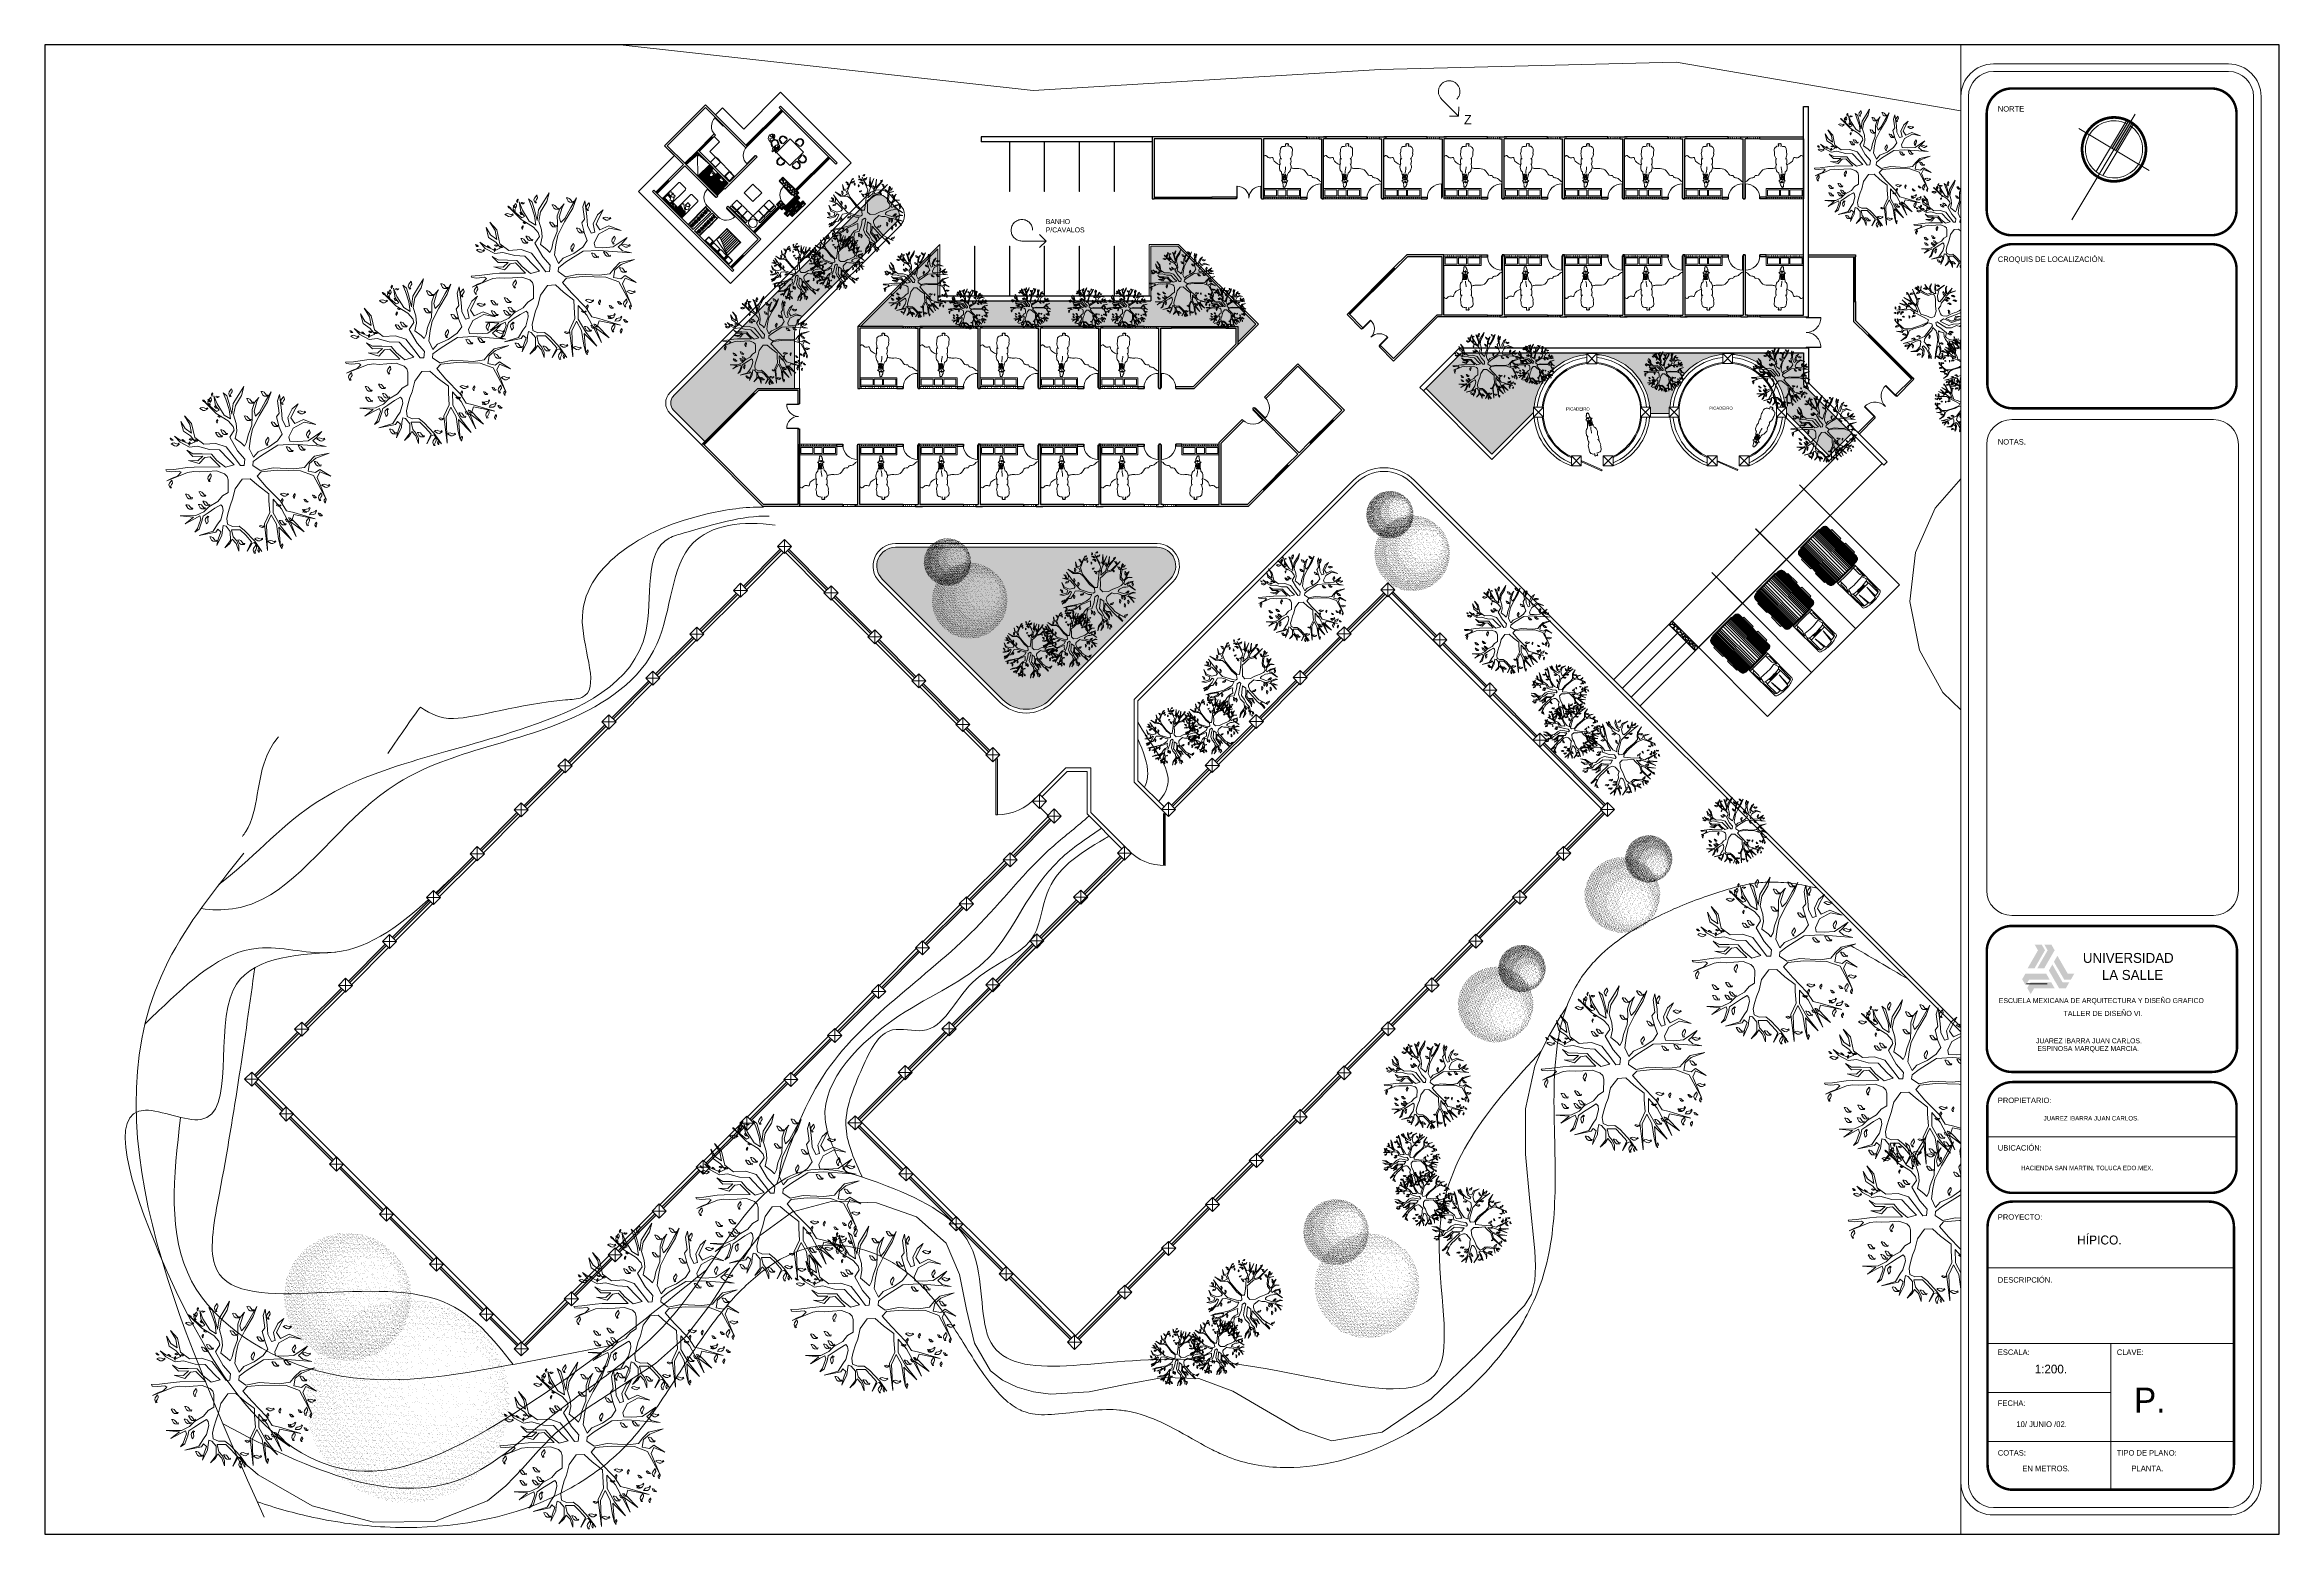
# Paper-space layout 'Presentación1' of a CAD drawing. Header units: millimetres. Extents: x 0 to 0.9, y 0 to 0.6.
# The model-space entities are those that its viewports show. They can reach past a viewport. Long polylines and large blocks are cut down to what shows.
import ezdxf

# ---------------------------------------------------------------- set-up
doc = ezdxf.new("R2010")
doc.units = ezdxf.units.MM
doc.header["$LTSCALE"] = 0.01
for name, pattern in [('0', [0]), ('DASHED', [19.05, 12.7, -6.35]), ('HIDDEN2', [4.7625, 3.175, -1.5875])]:
    doc.linetypes.add(name, pattern=pattern)
for name, color, linetype, lineweight in [('arboles', 252, 'Continuous', 9), ('CONTORNO', 2, 'Continuous', 40), ('cortes', 210, 'HIDDEN2', 9), ('MARGENES', 252, 'Continuous', 5), ('muebles', 191, 'Continuous', 9), ('muebles p.a.', 191, 'Continuous', 0), ('muebles p.f.', 213, 'Continuous', 0), ('muros', 3, 'Continuous', 30), ('muros bajos', 42, 'Continuous', 18), ('pasto', 153, 'Continuous', 9), ('pisos', 243, 'Continuous', 0), ('proyecciones', 253, 'DASHED', 5), ('puertas', 2, 'Continuous', 9), ('punto delgado', 4, 'Continuous', 0), ('punto delgao', 132, 'Continuous', 0), ('terreno', 7, 'Continuous', 9), ('texto', 3, 'Continuous', 9)]:
    doc.layers.add(name, color=color, linetype=linetype, lineweight=lineweight)
doc.layers.add('LOGO LA SALLE', color=1, linetype='Continuous')
doc.layers.add('NEGRO', color=251, linetype='Continuous')
doc.layers.add('NADA', color=85, linetype='Continuous', plot=False)
doc.styles.add('culito me das', font='', dxfattribs={"height": 1})
doc.styles.add('EST.', font='', dxfattribs={"height": 0.0023})
doc.styles.add('SUSANA2', font='vinet.ttf', dxfattribs={"height": 0.5})
doc.styles.add('TITO', font='', dxfattribs={"height": 0.0023})
doc.styles.get('culito me das').set_extended_font_data('Atlantis MF')
doc.styles.get('EST.').set_extended_font_data('Atlantis MF')
doc.styles.get('TITO').set_extended_font_data('Freebooter')
pattern_1 = [(0, (-268.2425, -192.31425), (0, 0.9), [0.675, -0.225]), (0, (-268.2425, -192.26925), (0, 0.9), [-0.27, 0.27, -0.135, 0.225]), (0, (-268.2425, -192.22425), (0, 0.9), [-0.405, 0.495]), (0, (-268.2425, -192.17925), (0, 0.9), [0.405, -0.495]), (0, (-268.2425, -192.13425), (0, 0.9), [-0.18, 0.72]), (0, (-268.2425, -192.08925), (0, 0.9), [0.315, -0.225, 0.27, -0.09]), (0, (-267.9275, -192.04425), (0, 0.9), [0.72, -0.18]), (0, (-268.2875, -191.99925), (0, 0.9), [0.495, -0.405]), (0, (-268.4225, -191.95425), (0, 0.9), [0.405, -0.495]), (0, (-268.2425, -191.90925), (0, 0.9), [0.72, -0.18]), (0, (-268.2425, -191.86425), (0, 0.9), [-0.36, 0.225, -0.135, 0.18]), (0, (-267.7925, -191.81925), (0, 0.9), [0.54, -0.36]), (0, (-268.1525, -191.77425), (0, 0.9), [0.36, -0.18, 0.135, -0.225]), (0, (-267.9725, -191.72925), (0, 0.9), [0.36, -0.135, 0.225, -0.18]), (0, (-267.6125, -191.68425), (0, 0.9), [0.54, -0.36]), (0, (-267.9725, -191.63925), (0, 0.9), [0.36, -0.54]), (0, (-267.7925, -191.59425), (0, 0.9), [0.405, -0.495]), (0, (-267.7925, -191.54925), (0, 0.9), [-0.27, 0.63]), (0, (-268.0625, -191.50425), (0, 0.9), [0.27, -0.63]), (0, (-267.7925, -191.45925), (0, 0.9), [0.63, -0.27]), (90, (-268.2425, -191.95425), (-0.9, 6e-17), [0.135, -0.36, 0.315, -0.09]), (90, (-268.1525, -191.90925), (-0.9, 6e-17), [0.225, -0.135, 0.09, -0.45]), (90, (-268.1075, -192.08925), (-0.9, 6e-17), [0.09, -0.81]), (90, (-268.0625, -192.17925), (-0.9, 6e-17), [0.09, -0.54, 0.135, -0.135]), (90, (-268.0175, -191.99925), (-0.9, 6e-17), [0.09, -0.81]), (90, (-267.9725, -192.31425), (-0.9, 6e-17), [0.135, -0.405, 0.225, -0.135]), (90, (-267.9275, -192.13425), (-0.9, 6e-17), [0.135, -0.765]), (90, (-267.8825, -191.90925), (-0.9, 6e-17), [0.135, -0.045, 0.09, -0.63]), (90, (-267.8375, -192.26925), (-0.9, 6e-17), [0.135, -0.765]), (90, (-267.7925, -192.04425), (-0.9, 6e-17), [0.135, -0.045, 0.135, -0.09, 0.225, -0.27]), (90, (-267.7025, -192.04425), (-0.9, 6e-17), [-0.63, 0.09, -0.09, 0.09]), (90, (-267.6575, -191.90925), (-0.9, 6e-17), [0.09, -0.81]), (90, (-267.6125, -192.22425), (-0.9, 6e-17), [0.09, -0.315, 0.225, -0.27]), (90, (-267.5675, -192.08925), (-0.9, 6e-17), [0.045, -0.585, 0.135, -0.135]), (90, (-267.5225, -192.04425), (-0.9, 6e-17), [0.225, -0.225, 0.135, -0.315]), (90, (-267.4775, -191.81925), (-0.9, 6e-17), [0.135, -0.225, 0.09, -0.45]), (90, (-267.4325, -192.13425), (-0.9, 6e-17), [0.09, -0.81]), (90, (-267.3875, -192.04425), (-0.9, 6e-17), [0.09, -0.27, 0.135, -0.405])]
pattern_2 = [(180, (292.720912, 73.667688), (-0.09525, 0.0238125), [0.381, -0.1905]), (90, (292.720912, 73.667688), (0.0238125, -0.09525), [0.381, -0.1905])]
pattern_3 = [(195, (-596.47367, -89.33352), (-0.24748737, -0.4286607), [0.0175, -0.3325]), (195, (-596.22796, -89.30392), (-0.24748737, -0.4286607), [0.035, -0.315]), (195, (-596.44318, -89.3797), (-0.24748737, -0.4286607), [0.0175, -0.3325]), (195, (-596.23128, -89.35916), (-0.24748737, -0.4286607), [0.0175, -0.3325]), (195, (-596.4296, -89.4304), (-0.24748737, -0.4286607), [0.0175, -0.3325]), (195, (-596.23912, -89.3975), (-0.24748737, -0.4286607), [0.0175, -0.3325]), (195, (-596.42054, -89.46422), (-0.24748737, -0.4286607), [0.0175, -0.3325]), (195, (-596.22554, -89.4482), (-0.24748737, -0.4286607), [0.0175, -0.1925, 0.0175, -0.1225]), (195, (-596.21648, -89.482), (-0.24748737, -0.4286607), [0.035, -0.175, 0.0175, -0.1225]), (195, (-596.186, -89.5282), (-0.24748737, -0.4286607), [0.0175, -0.0525, 0.0175, -0.14, 0.0175, -0.105]), (195, (-596.16002, -89.55747), (-0.24748737, -0.4286607), [0.0175, -0.07, 0.035, -0.2275]), (195, (-596.37524, -89.63326), (-0.24748737, -0.4286607), [0.0175, -0.3325]), (195, (-596.15096, -89.59128), (-0.24748737, -0.4286607), [0.0175, -0.0875, 0.0175, -0.2275]), (240, (-596.20321, -89.26105), (0.090586666, -0.33807404), [0.04949735, -0.4454774]), (240, (-596.49058, -89.33805), (0.090586666, -0.33807404), [0.09899495, -0.3959798]), (240, (-596.44528, -89.5071), (0.090586666, -0.33807404), [0.0247485, -0.47022625]), (240, (-596.14886, -89.4639), (0.090586666, -0.33807404), [0.0742462, -0.42072855]), (240, (-596.43623, -89.5409), (0.090586666, -0.33807404), [0.12374369, -0.37123106]), (240, (-596.42264, -89.5916), (0.090586666, -0.33807404), [0.0742462, -0.42072855]), (150, (-596.34596, -89.6073), (-0.33807404, -0.090586666), [0.0247485, -0.47022625]), (150, (-596.3001, -89.30513), (-0.33807404, -0.090586666), [0.04949735, -0.4454774]), (150, (-596.28078, -89.4449), (-0.33807404, -0.090586666), [0.04949735, -0.4454774]), (150, (-596.40032, -89.40445), (-0.33807404, -0.090586666), [0.04949735, -0.4454774]), (150, (-596.34718, -89.53515), (-0.33807404, -0.090586666), [0.04949735, -0.4454774]), (150, (-596.35502, -89.5735), (-0.33807404, -0.090586666), [0.0742462, -0.42072855]), (150, (-596.32486, -89.348), (-0.33807404, -0.090586666), [0.0742462, -0.42072855]), (150, (-596.37104, -89.3785), (-0.33807404, -0.090586666), [0.0742462, -0.42072855]), (150, (-596.28862, -89.48323), (-0.33807404, -0.090586666), [0.0742462, -0.42072855]), (150, (-596.3179, -89.5092), (-0.33807404, -0.090586666), [0.0742462, -0.42072855]), (221.565051, (-596.202, -89.3332), (-0.33807404, -0.090586666), [0.03913119, -0.7434926]), (221.565051, (-596.46009, -89.38423), (-0.33807404, -0.090586666), [0.15652476, -0.62609903]), (221.565051, (-596.4465, -89.43494), (-0.33807404, -0.090586666), [0.15652476, -0.62609903]), (221.565051, (-596.43744, -89.46875), (-0.33807404, -0.090586666), [0.1565249, -0.2345, 0.0782635, -0.31333539]), (221.565051, (-596.45766, -89.52852), (-0.33807404, -0.090586666), [0.03913119, -0.7434926]), (221.565051, (-596.12169, -89.56532), (-0.33807404, -0.090586666), [0.03913119, -0.7434926]), (221.565051, (-596.39215, -89.63779), (-0.33807404, -0.090586666), [0.07826238, -0.70436141]), (168.434949, (-596.38916, -89.31087), (-0.33807404, -0.090586666), [0.07826238, -0.70436141]), (168.434949, (-596.24818, -89.36369), (-0.33807404, -0.090586666), [0.07826238, -0.70436141]), (168.434949, (-596.26177, -89.31298), (-0.33807404, -0.090586666), [0.03913119, -0.74349141]), (168.434949, (-596.25603, -89.40202), (-0.33807404, -0.090586666), [0.11739357, -0.66523022]), (168.434949, (-596.32364, -89.42014), (-0.33807404, -0.090586666), [0.07826238, -0.70436141]), (168.434949, (-596.35292, -89.4461), (-0.33807404, -0.090586666), [0.07826238, -0.70436141]), (168.434949, (-596.24244, -89.45274), (-0.33807404, -0.090586666), [0.03913119, -0.74349141]), (168.434949, (-596.25028, -89.49107), (-0.33807404, -0.090586666), [0.03913119, -0.74349141]), (168.434949, (-596.3674, -89.59492), (-0.33807404, -0.090586666), [0.03913119, -0.74349141]), (168.434949, (-596.3822, -89.47207), (-0.33807404, -0.090586666), [0.03913119, -0.74349141]), (168.434949, (-596.20289, -89.53272), (-0.33807404, -0.090586666), [0.11739357, -0.66523022]), (168.434949, (-596.17693, -89.562), (-0.33807404, -0.090586666), [0.07826238, -0.70436141]), (168.434949, (-596.39004, -89.5104), (-0.33807404, -0.090586666), [0.03913, -0.35217, 0.03913, -0.35219379]), (168.434949, (-596.2705, -89.55084), (-0.33807404, -0.090586666), [0.07826238, -0.70436141]), (168.434949, (-596.27835, -89.58918), (-0.33807404, -0.090586666), [0.07826238, -0.70436141]), (168.434949, (-596.16787, -89.59581), (-0.33807404, -0.090586666), [0.07826238, -0.70436141]), (168.434949, (-596.26929, -89.62299), (-0.33807404, -0.090586666), [0.07826238, -0.70436141])]
pattern_4 = [(195, (121.5996, 181.85582), (-0.2474874, -0.4286607), [0.0175, -0.3325]), (195, (121.8453, 181.88543), (-0.2474874, -0.4286607), [0.035, -0.315]), (195, (121.6301, 181.80964), (-0.2474874, -0.4286607), [0.0175, -0.3325]), (195, (121.842, 181.8302), (-0.2474874, -0.4286607), [0.0175, -0.3325]), (195, (121.6437, 181.75893), (-0.2474874, -0.4286607), [0.0175, -0.3325]), (195, (121.83416, 181.79185), (-0.2474874, -0.4286607), [0.0175, -0.3325]), (195, (121.65274, 181.72512), (-0.2474874, -0.4286607), [0.0175, -0.3325]), (195, (121.84774, 181.74114), (-0.2474874, -0.4286607), [0.0175, -0.1925, 0.0175, -0.1225]), (195, (121.8568, 181.70733), (-0.2474874, -0.4286607), [0.035, -0.175, 0.0175, -0.1225]), (195, (121.8873, 181.66115), (-0.2474874, -0.4286607), [0.0175, -0.0525, 0.0175, -0.14, 0.0175, -0.105]), (195, (121.91326, 181.63187), (-0.2474874, -0.4286607), [0.0175, -0.07, 0.035, -0.2275]), (195, (121.69804, 181.5561), (-0.2474874, -0.4286607), [0.0175, -0.3325]), (195, (121.9223, 181.59806), (-0.2474874, -0.4286607), [0.0175, -0.0875, 0.0175, -0.2275]), (240, (121.87006, 181.9283), (0.09058667, -0.33807404), [0.04949735, -0.4454774]), (240, (121.5827, 181.8513), (0.09058667, -0.33807404), [0.09899495, -0.3959798]), (240, (121.628, 181.68226), (0.09058667, -0.33807404), [0.0247485, -0.47022625]), (240, (121.92442, 181.72545), (0.09058667, -0.33807404), [0.0742462, -0.42072855]), (240, (121.63705, 181.64845), (0.09058667, -0.33807404), [0.1237437, -0.37123106]), (240, (121.65064, 181.59774), (0.09058667, -0.33807404), [0.0742462, -0.42072855]), (150, (121.72732, 181.58205), (-0.33807404, -0.09058667), [0.0247485, -0.47022625]), (150, (121.77317, 181.88421), (-0.33807404, -0.09058667), [0.04949735, -0.4454774]), (150, (121.7925, 181.74445), (-0.33807404, -0.09058667), [0.04949735, -0.4454774]), (150, (121.67296, 181.7849), (-0.33807404, -0.09058667), [0.04949735, -0.4454774]), (150, (121.7261, 181.6542), (-0.33807404, -0.09058667), [0.04949735, -0.4454774]), (150, (121.71826, 181.61586), (-0.33807404, -0.09058667), [0.0742462, -0.42072855]), (150, (121.74842, 181.84135), (-0.33807404, -0.09058667), [0.0742462, -0.42072855]), (150, (121.70224, 181.81086), (-0.33807404, -0.09058667), [0.0742462, -0.42072855]), (150, (121.78466, 181.70612), (-0.33807404, -0.09058667), [0.0742462, -0.42072855]), (150, (121.75538, 181.68016), (-0.33807404, -0.09058667), [0.0742462, -0.42072855]), (221.56505, (121.87128, 181.85615), (-0.33807404, -0.09058667), [0.0391312, -0.7434926]), (221.56505, (121.6132, 181.80511), (-0.33807404, -0.09058667), [0.15652476, -0.62609903]), (221.56505, (121.62678, 181.7544), (-0.33807404, -0.09058667), [0.15652476, -0.62609903]), (221.56505, (121.63584, 181.7206), (-0.33807404, -0.09058667), [0.1565249, -0.2345, 0.0782635, -0.3133354]), (221.56505, (121.61562, 181.66082), (-0.33807404, -0.09058667), [0.0391312, -0.7434926]), (221.56505, (121.9516, 181.62403), (-0.33807404, -0.09058667), [0.0391312, -0.7434926]), (221.56505, (121.68113, 181.55156), (-0.33807404, -0.09058667), [0.0782624, -0.7043614]), (168.43495, (121.68412, 181.87847), (-0.33807404, -0.09058667), [0.0782624, -0.7043614]), (168.43495, (121.8251, 181.82566), (-0.33807404, -0.09058667), [0.0782624, -0.7043614]), (168.43495, (121.81151, 181.87637), (-0.33807404, -0.09058667), [0.0391312, -0.7434914]), (168.43495, (121.81725, 181.78732), (-0.33807404, -0.09058667), [0.11739357, -0.6652302]), (168.43495, (121.74964, 181.7692), (-0.33807404, -0.09058667), [0.0782624, -0.7043614]), (168.43495, (121.72036, 181.74324), (-0.33807404, -0.09058667), [0.0782624, -0.7043614]), (168.43495, (121.83084, 181.73661), (-0.33807404, -0.09058667), [0.0391312, -0.7434914]), (168.43495, (121.823, 181.69827), (-0.33807404, -0.09058667), [0.0391312, -0.7434914]), (168.43495, (121.70588, 181.59442), (-0.33807404, -0.09058667), [0.0391312, -0.7434914]), (168.43495, (121.69108, 181.71728), (-0.33807404, -0.09058667), [0.0391312, -0.7434914]), (168.43495, (121.87039, 181.65662), (-0.33807404, -0.09058667), [0.11739357, -0.6652302]), (168.43495, (121.89635, 181.62734), (-0.33807404, -0.09058667), [0.0782624, -0.7043614]), (168.43495, (121.68324, 181.67894), (-0.33807404, -0.09058667), [0.03913, -0.35217, 0.03913, -0.3521938]), (168.43495, (121.80278, 181.6385), (-0.33807404, -0.09058667), [0.0782624, -0.7043614]), (168.43495, (121.79493, 181.60017), (-0.33807404, -0.09058667), [0.0782624, -0.7043614]), (168.43495, (121.90541, 181.59354), (-0.33807404, -0.09058667), [0.0782624, -0.7043614]), (168.43495, (121.80399, 181.56636), (-0.33807404, -0.09058667), [0.0782624, -0.7043614])]
pattern_5 = [(37.5, (161.21188, 40.67162), (-0.00960019, 0.29364794), [0, -0.231648, 0, -0.25908, 0, -0.24765]), (7.5, (161.21188, 40.6716), (0.26971397, 0.43009506), [0, -0.124968, 0, -0.208788, 0, -0.08001]), (327.5, (161.02442, 40.67162), (0.47459542, 0.0008623), [0, -0.0762, 0, -0.27432, 0, -0.35814]), (317.5, (161.02442, 40.6716), (0.45813387, 0.1337576), [0, -0.0381, 0, -0.179832, 0, -0.20574])]
pattern_6 = [(195, (72.9944, 185.35655), (-0.24748737, -0.4286607), [0.0175, -0.3325]), (195, (73.24012, 185.38615), (-0.24748737, -0.4286607), [0.035, -0.315]), (195, (73.0249, 185.31037), (-0.24748737, -0.4286607), [0.0175, -0.3325]), (195, (73.2368, 185.3309), (-0.24748737, -0.4286607), [0.0175, -0.3325]), (195, (73.0385, 185.25965), (-0.24748737, -0.4286607), [0.0175, -0.3325]), (195, (73.22896, 185.29257), (-0.24748737, -0.4286607), [0.0175, -0.3325]), (195, (73.04755, 185.22585), (-0.24748737, -0.4286607), [0.0175, -0.3325]), (195, (73.24255, 185.24186), (-0.24748737, -0.4286607), [0.0175, -0.1925, 0.0175, -0.1225]), (195, (73.2516, 185.20806), (-0.24748737, -0.4286607), [0.035, -0.175, 0.0175, -0.1225]), (195, (73.2821, 185.16187), (-0.24748737, -0.4286607), [0.0175, -0.0525, 0.0175, -0.14, 0.0175, -0.105]), (195, (73.30806, 185.1326), (-0.24748737, -0.4286607), [0.0175, -0.07, 0.035, -0.2275]), (195, (73.09284, 185.0568), (-0.24748737, -0.4286607), [0.0175, -0.3325]), (195, (73.31712, 185.0988), (-0.24748737, -0.4286607), [0.0175, -0.0875, 0.0175, -0.2275]), (240, (73.26487, 185.42902), (0.09058667, -0.33807404), [0.04949735, -0.4454774]), (240, (72.9775, 185.35202), (0.09058667, -0.33807404), [0.09899495, -0.3959798]), (240, (73.0228, 185.18298), (0.09058667, -0.33807404), [0.0247485, -0.47022625]), (240, (73.31922, 185.22617), (0.09058667, -0.33807404), [0.0742462, -0.42072855]), (240, (73.03186, 185.14917), (0.09058667, -0.33807404), [0.1237437, -0.37123106]), (240, (73.04545, 185.09846), (0.09058667, -0.33807404), [0.0742462, -0.42072855]), (150, (73.12212, 185.08277), (-0.33807404, -0.09058667), [0.0247485, -0.47022625]), (150, (73.16798, 185.38494), (-0.33807404, -0.09058667), [0.04949735, -0.4454774]), (150, (73.1873, 185.24518), (-0.33807404, -0.09058667), [0.04949735, -0.4454774]), (150, (73.06777, 185.28562), (-0.33807404, -0.09058667), [0.04949735, -0.4454774]), (150, (73.1209, 185.15492), (-0.33807404, -0.09058667), [0.04949735, -0.4454774]), (150, (73.11306, 185.11658), (-0.33807404, -0.09058667), [0.0742462, -0.42072855]), (150, (73.14323, 185.34207), (-0.33807404, -0.09058667), [0.0742462, -0.42072855]), (150, (73.09705, 185.31158), (-0.33807404, -0.09058667), [0.0742462, -0.42072855]), (150, (73.17946, 185.20684), (-0.33807404, -0.09058667), [0.0742462, -0.42072855]), (150, (73.15019, 185.18088), (-0.33807404, -0.09058667), [0.0742462, -0.42072855]), (221.56505, (73.26609, 185.35687), (-0.33807404, -0.09058667), [0.0391312, -0.7434926]), (221.56505, (73.008, 185.30584), (-0.33807404, -0.09058667), [0.15652476, -0.62609903]), (221.56505, (73.02159, 185.25513), (-0.33807404, -0.09058667), [0.15652476, -0.62609903]), (221.56505, (73.03065, 185.22132), (-0.33807404, -0.09058667), [0.1565249, -0.2345, 0.0782635, -0.3133354]), (221.56505, (73.01043, 185.16155), (-0.33807404, -0.09058667), [0.0391312, -0.7434926]), (221.56505, (73.3464, 185.12475), (-0.33807404, -0.09058667), [0.0391312, -0.7434926]), (221.56505, (73.07594, 185.05228), (-0.33807404, -0.09058667), [0.0782624, -0.7043614]), (168.43495, (73.07893, 185.3792), (-0.33807404, -0.09058667), [0.0782624, -0.7043614]), (168.43495, (73.2199, 185.32638), (-0.33807404, -0.09058667), [0.0782624, -0.7043614]), (168.43495, (73.20632, 185.3771), (-0.33807404, -0.09058667), [0.0391312, -0.7434914]), (168.43495, (73.21206, 185.28804), (-0.33807404, -0.09058667), [0.11739357, -0.6652302]), (168.43495, (73.14444, 185.26993), (-0.33807404, -0.09058667), [0.0782624, -0.7043614]), (168.43495, (73.11517, 185.24396), (-0.33807404, -0.09058667), [0.0782624, -0.7043614]), (168.43495, (73.22565, 185.23733), (-0.33807404, -0.09058667), [0.0391312, -0.7434914]), (168.43495, (73.2178, 185.199), (-0.33807404, -0.09058667), [0.0391312, -0.7434914]), (168.43495, (73.10069, 185.09515), (-0.33807404, -0.09058667), [0.0391312, -0.7434914]), (168.43495, (73.08589, 185.218), (-0.33807404, -0.09058667), [0.0391312, -0.7434914]), (168.43495, (73.2652, 185.15734), (-0.33807404, -0.09058667), [0.11739357, -0.6652302]), (168.43495, (73.29116, 185.12807), (-0.33807404, -0.09058667), [0.0782624, -0.7043614]), (168.43495, (73.07804, 185.17967), (-0.33807404, -0.09058667), [0.03913, -0.35217, 0.03913, -0.3521938]), (168.43495, (73.19758, 185.13923), (-0.33807404, -0.09058667), [0.0782624, -0.7043614]), (168.43495, (73.18974, 185.10089), (-0.33807404, -0.09058667), [0.0782624, -0.7043614]), (168.43495, (73.30022, 185.09426), (-0.33807404, -0.09058667), [0.0782624, -0.7043614]), (168.43495, (73.1988, 185.06708), (-0.33807404, -0.09058667), [0.0782624, -0.7043614])]
pattern_7 = [(195, (-547.86848, -92.83424), (-0.24748737, -0.4286607), [0.0175, -0.3325]), (195, (-547.62277, -92.80464), (-0.24748737, -0.4286607), [0.035, -0.315]), (195, (-547.838, -92.88043), (-0.24748737, -0.4286607), [0.0175, -0.3325]), (195, (-547.6261, -92.85988), (-0.24748737, -0.4286607), [0.0175, -0.3325]), (195, (-547.8244, -92.93114), (-0.24748737, -0.4286607), [0.0175, -0.3325]), (195, (-547.63393, -92.89822), (-0.24748737, -0.4286607), [0.0175, -0.3325]), (195, (-547.81534, -92.96495), (-0.24748737, -0.4286607), [0.0175, -0.3325]), (195, (-547.62034, -92.94893), (-0.24748737, -0.4286607), [0.0175, -0.1925, 0.0175, -0.1225]), (195, (-547.6113, -92.98274), (-0.24748737, -0.4286607), [0.035, -0.175, 0.0175, -0.1225]), (195, (-547.5808, -93.02892), (-0.24748737, -0.4286607), [0.0175, -0.0525, 0.0175, -0.14, 0.0175, -0.105]), (195, (-547.55483, -93.0582), (-0.24748737, -0.4286607), [0.0175, -0.07, 0.035, -0.2275]), (195, (-547.77005, -93.13398), (-0.24748737, -0.4286607), [0.0175, -0.3325]), (195, (-547.54577, -93.092), (-0.24748737, -0.4286607), [0.0175, -0.0875, 0.0175, -0.2275]), (240, (-547.59802, -92.76178), (0.090586666, -0.33807404), [0.04949735, -0.4454774]), (240, (-547.88538, -92.83877), (0.090586666, -0.33807404), [0.09899495, -0.3959798]), (240, (-547.8401, -93.0078), (0.090586666, -0.33807404), [0.0247485, -0.47022625]), (240, (-547.54367, -92.96462), (0.090586666, -0.33807404), [0.0742462, -0.42072855]), (240, (-547.83103, -93.04162), (0.090586666, -0.33807404), [0.12374369, -0.37123106]), (240, (-547.81744, -93.09233), (0.090586666, -0.33807404), [0.0742462, -0.42072855]), (150, (-547.74077, -93.10802), (-0.33807404, -0.090586666), [0.0247485, -0.47022625]), (150, (-547.69491, -92.80586), (-0.33807404, -0.090586666), [0.04949735, -0.4454774]), (150, (-547.67558, -92.94561), (-0.33807404, -0.090586666), [0.04949735, -0.4454774]), (150, (-547.79512, -92.90518), (-0.33807404, -0.090586666), [0.04949735, -0.4454774]), (150, (-547.74198, -93.03588), (-0.33807404, -0.090586666), [0.04949735, -0.4454774]), (150, (-547.74983, -93.0742), (-0.33807404, -0.090586666), [0.0742462, -0.42072855]), (150, (-547.71966, -92.84872), (-0.33807404, -0.090586666), [0.0742462, -0.42072855]), (150, (-547.76584, -92.87921), (-0.33807404, -0.090586666), [0.0742462, -0.42072855]), (150, (-547.68343, -92.98395), (-0.33807404, -0.090586666), [0.0742462, -0.42072855]), (150, (-547.7127, -93.00991), (-0.33807404, -0.090586666), [0.0742462, -0.42072855]), (221.565051, (-547.59681, -92.83392), (-0.33807404, -0.090586666), [0.03913119, -0.7434926]), (221.565051, (-547.8549, -92.88496), (-0.33807404, -0.090586666), [0.15652476, -0.62609903]), (221.565051, (-547.8413, -92.93567), (-0.33807404, -0.090586666), [0.15652476, -0.62609903]), (221.565051, (-547.83225, -92.96947), (-0.33807404, -0.090586666), [0.1565249, -0.2345, 0.0782635, -0.31333539]), (221.565051, (-547.85247, -93.02924), (-0.33807404, -0.090586666), [0.03913119, -0.7434926]), (221.565051, (-547.5165, -93.06604), (-0.33807404, -0.090586666), [0.03913119, -0.7434926]), (221.565051, (-547.78695, -93.13851), (-0.33807404, -0.090586666), [0.07826238, -0.70436141]), (168.434949, (-547.78396, -92.8116), (-0.33807404, -0.090586666), [0.07826238, -0.70436141]), (168.434949, (-547.64299, -92.86441), (-0.33807404, -0.090586666), [0.07826238, -0.70436141]), (168.434949, (-547.65658, -92.8137), (-0.33807404, -0.090586666), [0.03913119, -0.74349141]), (168.434949, (-547.65083, -92.90275), (-0.33807404, -0.090586666), [0.11739357, -0.66523022]), (168.434949, (-547.71845, -92.92087), (-0.33807404, -0.090586666), [0.07826238, -0.70436141]), (168.434949, (-547.74773, -92.94683), (-0.33807404, -0.090586666), [0.07826238, -0.70436141]), (168.434949, (-547.63725, -92.95346), (-0.33807404, -0.090586666), [0.03913119, -0.74349141]), (168.434949, (-547.64509, -92.9918), (-0.33807404, -0.090586666), [0.03913119, -0.74349141]), (168.434949, (-547.7622, -93.09565), (-0.33807404, -0.090586666), [0.03913119, -0.74349141]), (168.434949, (-547.777, -92.97279), (-0.33807404, -0.090586666), [0.03913119, -0.74349141]), (168.434949, (-547.5977, -93.03345), (-0.33807404, -0.090586666), [0.11739357, -0.66523022]), (168.434949, (-547.57173, -93.06273), (-0.33807404, -0.090586666), [0.07826238, -0.70436141]), (168.434949, (-547.78485, -93.01113), (-0.33807404, -0.090586666), [0.03913, -0.35217, 0.03913, -0.35219379]), (168.434949, (-547.66531, -93.05157), (-0.33807404, -0.090586666), [0.07826238, -0.70436141]), (168.434949, (-547.67316, -93.0899), (-0.33807404, -0.090586666), [0.07826238, -0.70436141]), (168.434949, (-547.56268, -93.09653), (-0.33807404, -0.090586666), [0.07826238, -0.70436141]), (168.434949, (-547.6641, -93.12371), (-0.33807404, -0.090586666), [0.07826238, -0.70436141])]
pattern_8 = [(195, (94.7146, 163.63635), (-0.2474874, -0.4286607), [0.0175, -0.3325]), (195, (94.96032, 163.66595), (-0.2474874, -0.4286607), [0.035, -0.315]), (195, (94.7451, 163.59016), (-0.2474874, -0.4286607), [0.0175, -0.3325]), (195, (94.957, 163.6107), (-0.2474874, -0.4286607), [0.0175, -0.3325]), (195, (94.7587, 163.53945), (-0.2474874, -0.4286607), [0.0175, -0.3325]), (195, (94.94916, 163.57237), (-0.2474874, -0.4286607), [0.0175, -0.3325]), (195, (94.76775, 163.50565), (-0.2474874, -0.4286607), [0.0175, -0.3325]), (195, (94.96275, 163.52166), (-0.2474874, -0.4286607), [0.0175, -0.1925, 0.0175, -0.1225]), (195, (94.9718, 163.48785), (-0.2474874, -0.4286607), [0.035, -0.175, 0.0175, -0.1225]), (195, (95.0023, 163.44167), (-0.2474874, -0.4286607), [0.0175, -0.0525, 0.0175, -0.14, 0.0175, -0.105]), (195, (95.02826, 163.4124), (-0.2474874, -0.4286607), [0.0175, -0.07, 0.035, -0.2275]), (195, (94.81304, 163.3366), (-0.2474874, -0.4286607), [0.0175, -0.3325]), (195, (95.03732, 163.3786), (-0.2474874, -0.4286607), [0.0175, -0.0875, 0.0175, -0.2275]), (240, (94.98507, 163.70882), (0.09058667, -0.33807404), [0.04949735, -0.4454774]), (240, (94.6977, 163.63182), (0.09058667, -0.33807404), [0.09899495, -0.3959798]), (240, (94.743, 163.46278), (0.09058667, -0.33807404), [0.0247485, -0.47022625]), (240, (95.03942, 163.50597), (0.09058667, -0.33807404), [0.0742462, -0.42072855]), (240, (94.75206, 163.42897), (0.09058667, -0.33807404), [0.1237437, -0.37123106]), (240, (94.76565, 163.37826), (0.09058667, -0.33807404), [0.0742462, -0.42072855]), (150, (94.84232, 163.36257), (-0.33807404, -0.09058667), [0.0247485, -0.47022625]), (150, (94.88818, 163.66474), (-0.33807404, -0.09058667), [0.04949735, -0.4454774]), (150, (94.9075, 163.52498), (-0.33807404, -0.09058667), [0.04949735, -0.4454774]), (150, (94.78797, 163.56542), (-0.33807404, -0.09058667), [0.04949735, -0.4454774]), (150, (94.8411, 163.43472), (-0.33807404, -0.09058667), [0.04949735, -0.4454774]), (150, (94.83326, 163.39638), (-0.33807404, -0.09058667), [0.0742462, -0.42072855]), (150, (94.86343, 163.62187), (-0.33807404, -0.09058667), [0.0742462, -0.42072855]), (150, (94.81725, 163.59138), (-0.33807404, -0.09058667), [0.0742462, -0.42072855]), (150, (94.89967, 163.48664), (-0.33807404, -0.09058667), [0.0742462, -0.42072855]), (150, (94.87039, 163.46068), (-0.33807404, -0.09058667), [0.0742462, -0.42072855]), (221.56505, (94.98629, 163.63667), (-0.33807404, -0.09058667), [0.0391312, -0.7434926]), (221.56505, (94.7282, 163.58564), (-0.33807404, -0.09058667), [0.15652476, -0.62609903]), (221.56505, (94.74179, 163.53492), (-0.33807404, -0.09058667), [0.15652476, -0.62609903]), (221.56505, (94.75085, 163.50112), (-0.33807404, -0.09058667), [0.1565249, -0.2345, 0.0782635, -0.3133354]), (221.56505, (94.73063, 163.44135), (-0.33807404, -0.09058667), [0.0391312, -0.7434926]), (221.56505, (95.0666, 163.40455), (-0.33807404, -0.09058667), [0.0391312, -0.7434926]), (221.56505, (94.79614, 163.33208), (-0.33807404, -0.09058667), [0.0782624, -0.7043614]), (168.43495, (94.79913, 163.659), (-0.33807404, -0.09058667), [0.0782624, -0.7043614]), (168.43495, (94.9401, 163.60618), (-0.33807404, -0.09058667), [0.0782624, -0.7043614]), (168.43495, (94.92652, 163.65689), (-0.33807404, -0.09058667), [0.0391312, -0.7434914]), (168.43495, (94.93226, 163.56784), (-0.33807404, -0.09058667), [0.11739357, -0.6652302]), (168.43495, (94.86464, 163.54973), (-0.33807404, -0.09058667), [0.0782624, -0.7043614]), (168.43495, (94.83537, 163.52376), (-0.33807404, -0.09058667), [0.0782624, -0.7043614]), (168.43495, (94.94585, 163.51713), (-0.33807404, -0.09058667), [0.0391312, -0.7434914]), (168.43495, (94.938, 163.4788), (-0.33807404, -0.09058667), [0.0391312, -0.7434914]), (168.43495, (94.82089, 163.37495), (-0.33807404, -0.09058667), [0.0391312, -0.7434914]), (168.43495, (94.80609, 163.4978), (-0.33807404, -0.09058667), [0.0391312, -0.7434914]), (168.43495, (94.9854, 163.43714), (-0.33807404, -0.09058667), [0.11739357, -0.6652302]), (168.43495, (95.01136, 163.40787), (-0.33807404, -0.09058667), [0.0782624, -0.7043614]), (168.43495, (94.79824, 163.45946), (-0.33807404, -0.09058667), [0.03913, -0.35217, 0.03913, -0.3521938]), (168.43495, (94.91778, 163.41903), (-0.33807404, -0.09058667), [0.0782624, -0.7043614]), (168.43495, (94.90994, 163.38069), (-0.33807404, -0.09058667), [0.0782624, -0.7043614]), (168.43495, (95.02042, 163.37406), (-0.33807404, -0.09058667), [0.0782624, -0.7043614]), (168.43495, (94.919, 163.34688), (-0.33807404, -0.09058667), [0.0782624, -0.7043614])]
pattern_9 = [(195, (-574.75347, -111.05372), (-0.24748737, -0.4286607), [0.0175, -0.3325]), (195, (-574.50776, -111.02412), (-0.24748737, -0.4286607), [0.035, -0.315]), (195, (-574.72298, -111.0999), (-0.24748737, -0.4286607), [0.0175, -0.3325]), (195, (-574.51108, -111.07936), (-0.24748737, -0.4286607), [0.0175, -0.3325]), (195, (-574.7094, -111.1506), (-0.24748737, -0.4286607), [0.0175, -0.3325]), (195, (-574.51892, -111.1177), (-0.24748737, -0.4286607), [0.0175, -0.3325]), (195, (-574.70033, -111.18442), (-0.24748737, -0.4286607), [0.0175, -0.3325]), (195, (-574.50534, -111.1684), (-0.24748737, -0.4286607), [0.0175, -0.1925, 0.0175, -0.1225]), (195, (-574.49628, -111.2022), (-0.24748737, -0.4286607), [0.035, -0.175, 0.0175, -0.1225]), (195, (-574.4658, -111.2484), (-0.24748737, -0.4286607), [0.0175, -0.0525, 0.0175, -0.14, 0.0175, -0.105]), (195, (-574.43982, -111.27767), (-0.24748737, -0.4286607), [0.0175, -0.07, 0.035, -0.2275]), (195, (-574.65504, -111.35346), (-0.24748737, -0.4286607), [0.0175, -0.3325]), (195, (-574.43076, -111.31148), (-0.24748737, -0.4286607), [0.0175, -0.0875, 0.0175, -0.2275]), (240, (-574.48301, -110.98125), (0.090586666, -0.33807404), [0.04949735, -0.4454774]), (240, (-574.77038, -111.05825), (0.090586666, -0.33807404), [0.09899495, -0.3959798]), (240, (-574.72508, -111.2273), (0.090586666, -0.33807404), [0.0247485, -0.47022625]), (240, (-574.42866, -111.1841), (0.090586666, -0.33807404), [0.0742462, -0.42072855]), (240, (-574.71602, -111.2611), (0.090586666, -0.33807404), [0.12374369, -0.37123106]), (240, (-574.70244, -111.3118), (0.090586666, -0.33807404), [0.0742462, -0.42072855]), (150, (-574.62576, -111.3275), (-0.33807404, -0.090586666), [0.0247485, -0.47022625]), (150, (-574.5799, -111.02533), (-0.33807404, -0.090586666), [0.04949735, -0.4454774]), (150, (-574.56058, -111.1651), (-0.33807404, -0.090586666), [0.04949735, -0.4454774]), (150, (-574.68012, -111.12465), (-0.33807404, -0.090586666), [0.04949735, -0.4454774]), (150, (-574.62698, -111.25535), (-0.33807404, -0.090586666), [0.04949735, -0.4454774]), (150, (-574.63482, -111.2937), (-0.33807404, -0.090586666), [0.0742462, -0.42072855]), (150, (-574.60466, -111.0682), (-0.33807404, -0.090586666), [0.0742462, -0.42072855]), (150, (-574.65084, -111.0987), (-0.33807404, -0.090586666), [0.0742462, -0.42072855]), (150, (-574.56842, -111.20343), (-0.33807404, -0.090586666), [0.0742462, -0.42072855]), (150, (-574.5977, -111.2294), (-0.33807404, -0.090586666), [0.0742462, -0.42072855]), (221.565051, (-574.4818, -111.0534), (-0.33807404, -0.090586666), [0.03913119, -0.7434926]), (221.565051, (-574.73989, -111.10443), (-0.33807404, -0.090586666), [0.15652476, -0.62609903]), (221.565051, (-574.7263, -111.15514), (-0.33807404, -0.090586666), [0.15652476, -0.62609903]), (221.565051, (-574.71724, -111.18895), (-0.33807404, -0.090586666), [0.1565249, -0.2345, 0.0782635, -0.31333539]), (221.565051, (-574.73746, -111.24872), (-0.33807404, -0.090586666), [0.03913119, -0.7434926]), (221.565051, (-574.40149, -111.28552), (-0.33807404, -0.090586666), [0.03913119, -0.7434926]), (221.565051, (-574.67195, -111.35799), (-0.33807404, -0.090586666), [0.07826238, -0.70436141]), (168.434949, (-574.66895, -111.03108), (-0.33807404, -0.090586666), [0.07826238, -0.70436141]), (168.434949, (-574.52798, -111.08389), (-0.33807404, -0.090586666), [0.07826238, -0.70436141]), (168.434949, (-574.54157, -111.03318), (-0.33807404, -0.090586666), [0.03913119, -0.74349141]), (168.434949, (-574.53583, -111.12223), (-0.33807404, -0.090586666), [0.11739357, -0.66523022]), (168.434949, (-574.60344, -111.14034), (-0.33807404, -0.090586666), [0.07826238, -0.70436141]), (168.434949, (-574.63272, -111.1663), (-0.33807404, -0.090586666), [0.07826238, -0.70436141]), (168.434949, (-574.52224, -111.17294), (-0.33807404, -0.090586666), [0.03913119, -0.74349141]), (168.434949, (-574.53008, -111.21127), (-0.33807404, -0.090586666), [0.03913119, -0.74349141]), (168.434949, (-574.6472, -111.31512), (-0.33807404, -0.090586666), [0.03913119, -0.74349141]), (168.434949, (-574.662, -111.19227), (-0.33807404, -0.090586666), [0.03913119, -0.74349141]), (168.434949, (-574.48269, -111.25293), (-0.33807404, -0.090586666), [0.11739357, -0.66523022]), (168.434949, (-574.45673, -111.2822), (-0.33807404, -0.090586666), [0.07826238, -0.70436141]), (168.434949, (-574.66984, -111.2306), (-0.33807404, -0.090586666), [0.03913, -0.35217, 0.03913, -0.35219379]), (168.434949, (-574.5503, -111.27104), (-0.33807404, -0.090586666), [0.07826238, -0.70436141]), (168.434949, (-574.55815, -111.30938), (-0.33807404, -0.090586666), [0.07826238, -0.70436141]), (168.434949, (-574.44767, -111.31601), (-0.33807404, -0.090586666), [0.07826238, -0.70436141]), (168.434949, (-574.54909, -111.34319), (-0.33807404, -0.090586666), [0.07826238, -0.70436141])]
pattern_10 = [(195, (139.28766, 164.16777), (-0.2474874, -0.4286607), [0.0175, -0.3325]), (195, (139.53337, 164.19737), (-0.2474874, -0.4286607), [0.035, -0.315]), (195, (139.31815, 164.1216), (-0.2474874, -0.4286607), [0.0175, -0.3325]), (195, (139.53005, 164.14213), (-0.2474874, -0.4286607), [0.0175, -0.3325]), (195, (139.33174, 164.07088), (-0.2474874, -0.4286607), [0.0175, -0.3325]), (195, (139.5222, 164.1038), (-0.2474874, -0.4286607), [0.0175, -0.3325]), (195, (139.3408, 164.03707), (-0.2474874, -0.4286607), [0.0175, -0.3325]), (195, (139.5358, 164.0531), (-0.2474874, -0.4286607), [0.0175, -0.1925, 0.0175, -0.1225]), (195, (139.54485, 164.01928), (-0.2474874, -0.4286607), [0.035, -0.175, 0.0175, -0.1225]), (195, (139.57535, 163.9731), (-0.2474874, -0.4286607), [0.0175, -0.0525, 0.0175, -0.14, 0.0175, -0.105]), (195, (139.6013, 163.94382), (-0.2474874, -0.4286607), [0.0175, -0.07, 0.035, -0.2275]), (195, (139.3861, 163.86803), (-0.2474874, -0.4286607), [0.0175, -0.3325]), (195, (139.61037, 163.91), (-0.2474874, -0.4286607), [0.0175, -0.0875, 0.0175, -0.2275]), (240, (139.55812, 164.24024), (0.09058667, -0.33807404), [0.04949735, -0.4454774]), (240, (139.27075, 164.16324), (0.09058667, -0.33807404), [0.09899495, -0.3959798]), (240, (139.31605, 163.9942), (0.09058667, -0.33807404), [0.0247485, -0.47022625]), (240, (139.61247, 164.0374), (0.09058667, -0.33807404), [0.0742462, -0.42072855]), (240, (139.3251, 163.9604), (0.09058667, -0.33807404), [0.1237437, -0.37123106]), (240, (139.3387, 163.90969), (0.09058667, -0.33807404), [0.0742462, -0.42072855]), (150, (139.41537, 163.894), (-0.33807404, -0.09058667), [0.0247485, -0.47022625]), (150, (139.46122, 164.19616), (-0.33807404, -0.09058667), [0.04949735, -0.4454774]), (150, (139.48056, 164.0564), (-0.33807404, -0.09058667), [0.04949735, -0.4454774]), (150, (139.36102, 164.09684), (-0.33807404, -0.09058667), [0.04949735, -0.4454774]), (150, (139.41415, 163.96614), (-0.33807404, -0.09058667), [0.04949735, -0.4454774]), (150, (139.4063, 163.9278), (-0.33807404, -0.09058667), [0.0742462, -0.42072855]), (150, (139.43648, 164.1533), (-0.33807404, -0.09058667), [0.0742462, -0.42072855]), (150, (139.3903, 164.1228), (-0.33807404, -0.09058667), [0.0742462, -0.42072855]), (150, (139.4727, 164.01807), (-0.33807404, -0.09058667), [0.0742462, -0.42072855]), (150, (139.44343, 163.9921), (-0.33807404, -0.09058667), [0.0742462, -0.42072855]), (221.56505, (139.55933, 164.1681), (-0.33807404, -0.09058667), [0.0391312, -0.7434926]), (221.56505, (139.30125, 164.11706), (-0.33807404, -0.09058667), [0.15652476, -0.62609903]), (221.56505, (139.31483, 164.06635), (-0.33807404, -0.09058667), [0.15652476, -0.62609903]), (221.56505, (139.3239, 164.03254), (-0.33807404, -0.09058667), [0.1565249, -0.2345, 0.0782635, -0.3133354]), (221.56505, (139.30367, 163.97277), (-0.33807404, -0.09058667), [0.0391312, -0.7434926]), (221.56505, (139.63965, 163.93597), (-0.33807404, -0.09058667), [0.0391312, -0.7434926]), (221.56505, (139.36919, 163.8635), (-0.33807404, -0.09058667), [0.0782624, -0.7043614]), (168.43495, (139.37218, 164.19042), (-0.33807404, -0.09058667), [0.0782624, -0.7043614]), (168.43495, (139.51315, 164.1376), (-0.33807404, -0.09058667), [0.0782624, -0.7043614]), (168.43495, (139.49956, 164.18832), (-0.33807404, -0.09058667), [0.0391312, -0.7434914]), (168.43495, (139.5053, 164.09927), (-0.33807404, -0.09058667), [0.11739357, -0.6652302]), (168.43495, (139.43769, 164.08115), (-0.33807404, -0.09058667), [0.0782624, -0.7043614]), (168.43495, (139.40841, 164.05519), (-0.33807404, -0.09058667), [0.0782624, -0.7043614]), (168.43495, (139.5189, 164.04856), (-0.33807404, -0.09058667), [0.0391312, -0.7434914]), (168.43495, (139.51105, 164.01022), (-0.33807404, -0.09058667), [0.0391312, -0.7434914]), (168.43495, (139.39394, 163.90637), (-0.33807404, -0.09058667), [0.0391312, -0.7434914]), (168.43495, (139.37913, 164.02923), (-0.33807404, -0.09058667), [0.0391312, -0.7434914]), (168.43495, (139.55844, 163.96857), (-0.33807404, -0.09058667), [0.11739357, -0.6652302]), (168.43495, (139.5844, 163.93929), (-0.33807404, -0.09058667), [0.0782624, -0.7043614]), (168.43495, (139.37129, 163.99089), (-0.33807404, -0.09058667), [0.03913, -0.35217, 0.03913, -0.3521938]), (168.43495, (139.49083, 163.95045), (-0.33807404, -0.09058667), [0.0782624, -0.7043614]), (168.43495, (139.48298, 163.91211), (-0.33807404, -0.09058667), [0.0782624, -0.7043614]), (168.43495, (139.59346, 163.90548), (-0.33807404, -0.09058667), [0.0782624, -0.7043614]), (168.43495, (139.49204, 163.8783), (-0.33807404, -0.09058667), [0.0782624, -0.7043614])]
pattern_11 = [(195, (-530.18043, -110.5223), (-0.24748737, -0.4286607), [0.0175, -0.3325]), (195, (-529.93472, -110.4927), (-0.24748737, -0.4286607), [0.035, -0.315]), (195, (-530.14994, -110.56848), (-0.24748737, -0.4286607), [0.0175, -0.3325]), (195, (-529.93803, -110.54793), (-0.24748737, -0.4286607), [0.0175, -0.3325]), (195, (-530.13635, -110.6192), (-0.24748737, -0.4286607), [0.0175, -0.3325]), (195, (-529.94588, -110.58627), (-0.24748737, -0.4286607), [0.0175, -0.3325]), (195, (-530.1273, -110.653), (-0.24748737, -0.4286607), [0.0175, -0.3325]), (195, (-529.9323, -110.637), (-0.24748737, -0.4286607), [0.0175, -0.1925, 0.0175, -0.1225]), (195, (-529.92323, -110.6708), (-0.24748737, -0.4286607), [0.035, -0.175, 0.0175, -0.1225]), (195, (-529.89274, -110.71697), (-0.24748737, -0.4286607), [0.0175, -0.0525, 0.0175, -0.14, 0.0175, -0.105]), (195, (-529.86678, -110.74625), (-0.24748737, -0.4286607), [0.0175, -0.07, 0.035, -0.2275]), (195, (-530.082, -110.82203), (-0.24748737, -0.4286607), [0.0175, -0.3325]), (195, (-529.85772, -110.78006), (-0.24748737, -0.4286607), [0.0175, -0.0875, 0.0175, -0.2275]), (240, (-529.90997, -110.44983), (0.090586666, -0.33807404), [0.04949735, -0.4454774]), (240, (-530.19733, -110.52683), (0.090586666, -0.33807404), [0.09899495, -0.3959798]), (240, (-530.15204, -110.69586), (0.090586666, -0.33807404), [0.0247485, -0.47022625]), (240, (-529.85562, -110.65267), (0.090586666, -0.33807404), [0.0742462, -0.42072855]), (240, (-530.14298, -110.72967), (0.090586666, -0.33807404), [0.12374369, -0.37123106]), (240, (-530.1294, -110.78038), (0.090586666, -0.33807404), [0.0742462, -0.42072855]), (150, (-530.05272, -110.79607), (-0.33807404, -0.090586666), [0.0247485, -0.47022625]), (150, (-530.00686, -110.4939), (-0.33807404, -0.090586666), [0.04949735, -0.4454774]), (150, (-529.98753, -110.63367), (-0.33807404, -0.090586666), [0.04949735, -0.4454774]), (150, (-530.10707, -110.59323), (-0.33807404, -0.090586666), [0.04949735, -0.4454774]), (150, (-530.05393, -110.72393), (-0.33807404, -0.090586666), [0.04949735, -0.4454774]), (150, (-530.06178, -110.76227), (-0.33807404, -0.090586666), [0.0742462, -0.42072855]), (150, (-530.0316, -110.53677), (-0.33807404, -0.090586666), [0.0742462, -0.42072855]), (150, (-530.0778, -110.56727), (-0.33807404, -0.090586666), [0.0742462, -0.42072855]), (150, (-529.99538, -110.672), (-0.33807404, -0.090586666), [0.0742462, -0.42072855]), (150, (-530.02465, -110.69797), (-0.33807404, -0.090586666), [0.0742462, -0.42072855]), (221.565051, (-529.90876, -110.52197), (-0.33807404, -0.090586666), [0.03913119, -0.7434926]), (221.565051, (-530.16684, -110.57301), (-0.33807404, -0.090586666), [0.15652476, -0.62609903]), (221.565051, (-530.15325, -110.62372), (-0.33807404, -0.090586666), [0.15652476, -0.62609903]), (221.565051, (-530.1442, -110.65753), (-0.33807404, -0.090586666), [0.1565249, -0.2345, 0.0782635, -0.31333539]), (221.565051, (-530.16441, -110.7173), (-0.33807404, -0.090586666), [0.03913119, -0.7434926]), (221.565051, (-529.82844, -110.7541), (-0.33807404, -0.090586666), [0.03913119, -0.7434926]), (221.565051, (-530.0989, -110.82656), (-0.33807404, -0.090586666), [0.07826238, -0.70436141]), (168.434949, (-530.09591, -110.49965), (-0.33807404, -0.090586666), [0.07826238, -0.70436141]), (168.434949, (-529.95494, -110.55246), (-0.33807404, -0.090586666), [0.07826238, -0.70436141]), (168.434949, (-529.96852, -110.50175), (-0.33807404, -0.090586666), [0.03913119, -0.74349141]), (168.434949, (-529.96278, -110.5908), (-0.33807404, -0.090586666), [0.11739357, -0.66523022]), (168.434949, (-530.0304, -110.60892), (-0.33807404, -0.090586666), [0.07826238, -0.70436141]), (168.434949, (-530.05967, -110.63488), (-0.33807404, -0.090586666), [0.07826238, -0.70436141]), (168.434949, (-529.9492, -110.64151), (-0.33807404, -0.090586666), [0.03913119, -0.74349141]), (168.434949, (-529.95704, -110.67985), (-0.33807404, -0.090586666), [0.03913119, -0.74349141]), (168.434949, (-530.07415, -110.7837), (-0.33807404, -0.090586666), [0.03913119, -0.74349141]), (168.434949, (-530.08895, -110.66084), (-0.33807404, -0.090586666), [0.03913119, -0.74349141]), (168.434949, (-529.90964, -110.7215), (-0.33807404, -0.090586666), [0.11739357, -0.66523022]), (168.434949, (-529.88368, -110.75078), (-0.33807404, -0.090586666), [0.07826238, -0.70436141]), (168.434949, (-530.0968, -110.69918), (-0.33807404, -0.090586666), [0.03913, -0.35217, 0.03913, -0.35219379]), (168.434949, (-529.97726, -110.73962), (-0.33807404, -0.090586666), [0.07826238, -0.70436141]), (168.434949, (-529.9851, -110.77796), (-0.33807404, -0.090586666), [0.07826238, -0.70436141]), (168.434949, (-529.87462, -110.78459), (-0.33807404, -0.090586666), [0.07826238, -0.70436141]), (168.434949, (-529.97604, -110.81176), (-0.33807404, -0.090586666), [0.07826238, -0.70436141])]
pattern_12 = [(195, (-553.47934, -46.3392), (-0.24748737, -0.4286607), [0.0175, -0.3325]), (195, (-553.23363, -46.3096), (-0.24748737, -0.4286607), [0.035, -0.315]), (195, (-553.44885, -46.38537), (-0.24748737, -0.4286607), [0.0175, -0.3325]), (195, (-553.23694, -46.36482), (-0.24748737, -0.4286607), [0.0175, -0.3325]), (195, (-553.43526, -46.43608), (-0.24748737, -0.4286607), [0.0175, -0.3325]), (195, (-553.2448, -46.40316), (-0.24748737, -0.4286607), [0.0175, -0.3325]), (195, (-553.4262, -46.4699), (-0.24748737, -0.4286607), [0.0175, -0.3325]), (195, (-553.2312, -46.45387), (-0.24748737, -0.4286607), [0.0175, -0.1925, 0.0175, -0.1225]), (195, (-553.22214, -46.48768), (-0.24748737, -0.4286607), [0.035, -0.175, 0.0175, -0.1225]), (195, (-553.19165, -46.53386), (-0.24748737, -0.4286607), [0.0175, -0.0525, 0.0175, -0.14, 0.0175, -0.105]), (195, (-553.1657, -46.56314), (-0.24748737, -0.4286607), [0.0175, -0.07, 0.035, -0.2275]), (195, (-553.3809, -46.63892), (-0.24748737, -0.4286607), [0.0175, -0.3325]), (195, (-553.15663, -46.59695), (-0.24748737, -0.4286607), [0.0175, -0.0875, 0.0175, -0.2275]), (240, (-553.20888, -46.26672), (0.090586666, -0.33807404), [0.04949735, -0.4454774]), (240, (-553.49624, -46.34372), (0.090586666, -0.33807404), [0.09899495, -0.3959798]), (240, (-553.45095, -46.51275), (0.090586666, -0.33807404), [0.0247485, -0.47022625]), (240, (-553.15453, -46.46956), (0.090586666, -0.33807404), [0.0742462, -0.42072855]), (240, (-553.4419, -46.54656), (0.090586666, -0.33807404), [0.12374369, -0.37123106]), (240, (-553.4283, -46.59727), (0.090586666, -0.33807404), [0.0742462, -0.42072855]), (150, (-553.35163, -46.61296), (-0.33807404, -0.090586666), [0.0247485, -0.47022625]), (150, (-553.30577, -46.3108), (-0.33807404, -0.090586666), [0.04949735, -0.4454774]), (150, (-553.28644, -46.45056), (-0.33807404, -0.090586666), [0.04949735, -0.4454774]), (150, (-553.40598, -46.41012), (-0.33807404, -0.090586666), [0.04949735, -0.4454774]), (150, (-553.35284, -46.54082), (-0.33807404, -0.090586666), [0.04949735, -0.4454774]), (150, (-553.3607, -46.57915), (-0.33807404, -0.090586666), [0.0742462, -0.42072855]), (150, (-553.33052, -46.35366), (-0.33807404, -0.090586666), [0.0742462, -0.42072855]), (150, (-553.3767, -46.38416), (-0.33807404, -0.090586666), [0.0742462, -0.42072855]), (150, (-553.29429, -46.4889), (-0.33807404, -0.090586666), [0.0742462, -0.42072855]), (150, (-553.32357, -46.51486), (-0.33807404, -0.090586666), [0.0742462, -0.42072855]), (221.565051, (-553.20767, -46.33886), (-0.33807404, -0.090586666), [0.03913119, -0.7434926]), (221.565051, (-553.46575, -46.3899), (-0.33807404, -0.090586666), [0.15652476, -0.62609903]), (221.565051, (-553.45216, -46.44061), (-0.33807404, -0.090586666), [0.15652476, -0.62609903]), (221.565051, (-553.4431, -46.47442), (-0.33807404, -0.090586666), [0.1565249, -0.2345, 0.0782635, -0.31333539]), (221.565051, (-553.46332, -46.53419), (-0.33807404, -0.090586666), [0.03913119, -0.7434926]), (221.565051, (-553.12735, -46.57098), (-0.33807404, -0.090586666), [0.03913119, -0.7434926]), (221.565051, (-553.39781, -46.64345), (-0.33807404, -0.090586666), [0.07826238, -0.70436141]), (168.434949, (-553.39482, -46.31654), (-0.33807404, -0.090586666), [0.07826238, -0.70436141]), (168.434949, (-553.25385, -46.36935), (-0.33807404, -0.090586666), [0.07826238, -0.70436141]), (168.434949, (-553.26744, -46.31864), (-0.33807404, -0.090586666), [0.03913119, -0.74349141]), (168.434949, (-553.2617, -46.40769), (-0.33807404, -0.090586666), [0.11739357, -0.66523022]), (168.434949, (-553.32931, -46.4258), (-0.33807404, -0.090586666), [0.07826238, -0.70436141]), (168.434949, (-553.35859, -46.45177), (-0.33807404, -0.090586666), [0.07826238, -0.70436141]), (168.434949, (-553.2481, -46.4584), (-0.33807404, -0.090586666), [0.03913119, -0.74349141]), (168.434949, (-553.25595, -46.49674), (-0.33807404, -0.090586666), [0.03913119, -0.74349141]), (168.434949, (-553.37306, -46.60059), (-0.33807404, -0.090586666), [0.03913119, -0.74349141]), (168.434949, (-553.38786, -46.47773), (-0.33807404, -0.090586666), [0.03913119, -0.74349141]), (168.434949, (-553.20856, -46.53839), (-0.33807404, -0.090586666), [0.11739357, -0.66523022]), (168.434949, (-553.1826, -46.56767), (-0.33807404, -0.090586666), [0.07826238, -0.70436141]), (168.434949, (-553.39571, -46.51607), (-0.33807404, -0.090586666), [0.03913, -0.35217, 0.03913, -0.35219379]), (168.434949, (-553.27617, -46.55651), (-0.33807404, -0.090586666), [0.07826238, -0.70436141]), (168.434949, (-553.28402, -46.59484), (-0.33807404, -0.090586666), [0.07826238, -0.70436141]), (168.434949, (-553.17353, -46.60148), (-0.33807404, -0.090586666), [0.07826238, -0.70436141]), (168.434949, (-553.27496, -46.62865), (-0.33807404, -0.090586666), [0.07826238, -0.70436141])]

# ---------------------------------------------------------------- blocks, each defined once
blk = doc.blocks.new('A$C47DA62A5')
for p, q in [((1.055, 3.248), (1.055, 1.537)), ((1.108, 3.216), (1.108, 2.344)), ((1.166, 3.517), (1.166, 0)), ((1.224, 3.216), (1.224, 2.344)), ((1.277, 3.248), (1.277, 1.537)), ((0, 2.344), (2.332, 2.344))]:
    blk.add_line(p, q)
at = {"const_width": 0.0778}
blk.add_lwpolyline([(0.255, 2.344, 1), (2.077, 2.344, 1)], format="xyb", close=True, dxfattribs=at)
blk.add_arc((1.166, 2.344), 0.815, 94.06081, 85.93919)
blk.add_solid([(1.108, 2.344), (1.224, 2.344), (1.108, 3.216), (1.224, 3.216)])
blk = doc.blocks.new('A$C6F142EAE')
at = {"layer": 'MARGENES', "xscale": 1.401787615537728, "yscale": 1.401787615537728, "zscale": 1.401787615537728}
blk.add_blockref('A$C47DA62A5', (0, 0), dxfattribs=at)
blk = doc.blocks.new('LONGVIE')
at = {"layer": 'NEGRO', "linetype": 'ByBlock'}
blk.add_lwpolyline([(0.02, 0.01), (0.02, 0.01, 0.290491)], format="xyb", dxfattribs=at)
blk = doc.blocks.new('A$C772733FA')
at = {"layer": 'punto delgao'}
for p, q in [((0.4, 0.81, -0.02), (0, 0.42, -0.02)), ((0.4, 0.81, -0.02), (0, 0.42, -0.02)), ((0.4, 0.81, -0.02), (0, 0.42, -0.02)), ((0.81, 0.4, -0.03), (0.4, 0.81, -0.03)), ((0.4, 0.81, -0.02), (0.81, 0.4, -0.02)), ((0.4, 0.81, -0.02), (0.81, 0.4, -0.02)), ((0.42, 0.01, -0.57), (0.81, 0.4, -0.57)), ((0.42, 0.01, -0.58), (0.81, 0.39, -0.58)), ((0.42, 0.01, -0.14), (0.81, 0.39, -0.14)), ((0.42, 0.01, -0.03), (0.81, 0.39, -0.03)), ((0.43, 0, -0.58), (0.42, 0.01, -0.58)), ((0.42, 0.01, -0.57), (0.42, 0.01, -0.57)), ((0.43, 0, -0.14), (0.42, 0.01, -0.14)), ((0.43, 0, -0.03), (0.42, 0.01, -0.03)), ((0.43, 0, -0.14), (0.81, 0.39, -0.14)), ((0.81, 0.39, -0.14), (0.43, 0, -0.14)), ((0.43, 0, -0.03), (0.81, 0.39, -0.03)), ((0.81, 0.38, -0.05), (0.43, 0.01, -0.05)), ((0.43, 0.01, -0.05), (0.81, 0.38, -0.05)), ((0.43, 0.01, -0.61), (0.46, 0.03, -0.61)), ((0.43, 0.01, -0.16), (0.46, 0.03, -0.16)), ((0.43, 0.01, -0.62), (0.43, 0.01, -0.61)), ((0.43, 0.01, -0.17), (0.43, 0.01, -0.16)), ((0.43, 0.01, -0.05), (0.43, 0.01, -0.05)), ((0.46, 0.05, -0.47), (0.77, 0.35, -0.47)), ((0.77, 0.35, -0.24), (0.46, 0.05, -0.24)), ((0.46, 0.05, -0.47), (0.47, 0.04, -0.47)), ((0.46, 0.05, -0.24), (0.47, 0.04, -0.24)), ((0.46, 0.03, -0.62), (0.46, 0.03, -0.61)), ((0.46, 0.03, -0.17), (0.46, 0.03, -0.16)), ((0.47, 0.04, -0.24), (0.77, 0.35, -0.24)), ((0.77, 0.35, -0.24), (0.47, 0.04, -0.24)), ((0.77, 0.35, -0.47), (0.81, 0.39, -0.47)), ((0.81, 0.39, -0.46), (0.77, 0.35, -0.47)), ((0.81, 0.39, -0.23), (0.77, 0.35, -0.24)), ((0.77, 0.35, -0.24), (0.81, 0.39, -0.23)), ((0.77, 0.35, -0.47), (0.77, 0.35, -0.47)), ((0.77, 0.35, -0.24), (0.77, 0.35, -0.24)), ((0.78, 0.35, -0.61), (0.81, 0.38, -0.61)), ((0.78, 0.35, -0.16), (0.81, 0.38, -0.16)), ((0.78, 0.35, -0.62), (0.78, 0.35, -0.61)), ((0.78, 0.35, -0.17), (0.78, 0.35, -0.16)), ((0.81, 0.4, -0.84), (0.81, 0.39, -0.84)), ((0.81, 0.39, -0.58), (0.81, 0.4, -0.58)), ((0.81, 0.4, -0.56), (0.81, 0.39, -0.56)), ((0.81, 0.4, -0.57), (0.81, 0.4, -0.57)), ((0.81, 0.39, -0.47), (0.81, 0.4, -0.47)), ((0.81, 0.4, -0.23), (0.81, 0.39, -0.23)), ((0.81, 0.39, -0.14), (0.81, 0.4, -0.14)), ((0.81, 0.4, -0.14), (0.81, 0.39, -0.14)), ((0.81, 0.39, -0.03), (0.81, 0.4, -0.03)), ((0.81, 0.4, -0.03), (0.81, 0.4, -0.03)), ((0.81, 0.4, -0.02), (0.81, 0.39, -0.02)), ((0.81, 0.4, -0.02), (0.81, 0.39, -0.02)), ((0.81, 0.39, -0.58), (0.81, 0.39, -0.84)), ((0.81, 0.39, -0.84), (0.81, 0.39, -0.58)), ((0.81, 0.39, -0.84), (0.81, 0.39, -0.84)), ((0.81, 0.39, -0.03), (0.81, 0.39, -0.14)), ((0.81, 0.39, -0.14), (0.81, 0.39, -0.03)), ((0.81, 0.39, -0.47), (0.81, 0.39, -0.56)), ((0.81, 0.39, -0.56), (0.81, 0.39, -0.47)), ((0.81, 0.39, -0.58), (0.81, 0.39, -0.58)), ((0.81, 0.39, -0.58), (0.81, 0.39, -0.58)), ((0.81, 0.39, -0.57), (0.81, 0.39, -0.57)), ((0.81, 0.39, -0.46), (0.81, 0.39, -0.46)), ((0.81, 0.39, -0.14), (0.81, 0.39, -0.23)), ((0.81, 0.39, -0.23), (0.81, 0.39, -0.14)), ((0.81, 0.39, -0.23), (0.81, 0.39, -0.23)), ((0.81, 0.39, -0.14), (0.81, 0.39, -0.14)), ((0.81, 0.39, -0.14), (0.81, 0.39, -0.14)), ((0.81, 0.39, -0.14), (0.81, 0.39, -0.14)), ((0.81, 0.39, -0.03), (0.81, 0.39, -0.03)), ((0.81, 0.39, -0.03), (0.81, 0.39, -0.03)), ((0.81, 0.39, -0.03), (0.81, 0.39, -0.03)), ((0.81, 0.38, -0.62), (0.81, 0.38, -0.61)), ((0.81, 0.38, -0.17), (0.81, 0.38, -0.16)), ((0.81, 0.38, -0.05), (0.81, 0.38, -0.05))]:
    blk.add_line(p, q, dxfattribs=at)
at = {"layer": 'punto delgao', "extrusion": (-0.5, 0.5, -0.707107)}
for p in [(0.4, 0.81, -0.02), (0.4, 0.81, -0.02), (0, 0.42, -0.02)]:
    blk.add_line(p, (0, 0.42, -0.02), dxfattribs=at)
at = {"layer": 'punto delgao', "extrusion": (-0.5, 0.5, 0.707107)}
for p in [(0.4, 0.81, -0.02), (0, 0.41, -0.02)]:
    blk.add_line(p, (0, 0.42, -0.02), dxfattribs=at)
at = {"layer": 'punto delgao', "extrusion": (0.5, -0.5, -0.707107)}
blk.add_line((0, 0.42, -0.02), (0.01, 0.41, -0.02), dxfattribs=at)
at = {"layer": 'punto delgao', "extrusion": (0, 0, -1)}
for p, q in [((0, 0.41, -0.03), (0.42, 0, -0.03)), ((0.81, 0.4, -0.03), (0.4, 0.81, -0.03)), ((0.81, 0.4, -0.58), (0.42, 0.01, -0.58)), ((0.81, 0.39, -0.84), (0.42, 0.01, -0.84)), ((0.81, 0.39, -0.57), (0.42, 0.01, -0.57)), ((0.81, 0.39, -0.14), (0.42, 0.01, -0.14)), ((0.42, 0.01, -0.84), (0.43, 0, -0.84)), ((0.42, 0.01, -0.58), (0.42, 0.01, -0.58)), ((0.42, 0.01, -0.57), (0.43, 0, -0.57)), ((0.42, 0.01, -0.14), (0.43, 0, -0.14)), ((0.46, 0.03, -0.62), (0.43, 0.01, -0.62)), ((0.46, 0.03, -0.17), (0.43, 0.01, -0.17)), ((0.46, 0.05, -0.47), (0.77, 0.35, -0.47)), ((0.77, 0.35, -0.24), (0.46, 0.05, -0.24)), ((0.46, 0.04, -0.06), (0.78, 0.35, -0.06)), ((0.78, 0.35, -0.06), (0.46, 0.03, -0.06)), ((0.46, 0.05, -0.47), (0.47, 0.04, -0.47)), ((0.46, 0.05, -0.24), (0.47, 0.04, -0.24)), ((0.46, 0.04, -0.06), (0.46, 0.03, -0.06)), ((0.77, 0.35, -0.47), (0.77, 0.35, -0.47)), ((0.77, 0.35, -0.24), (0.77, 0.35, -0.24)), ((0.81, 0.38, -0.62), (0.78, 0.35, -0.62)), ((0.81, 0.38, -0.17), (0.78, 0.35, -0.17)), ((0.78, 0.35, -0.06), (0.78, 0.35, -0.06)), ((0.81, 0.4, -0.58), (0.81, 0.4, -0.58)), ((0.81, 0.39, -0.84), (0.81, 0.39, -0.84)), ((0.81, 0.39, -0.57), (0.81, 0.39, -0.57)), ((0.81, 0.39, -0.14), (0.81, 0.39, -0.14)), ((0.81, 0.39, -0.03), (0.81, 0.39, -0.03))]:
    blk.add_line(p, q, dxfattribs=at)
at = {"layer": 'punto delgao', "extrusion": (-0.707107, 0.707107, 0)}
for p, q in [((0, 0.42, -0.03), (0, 0.42, -0.03)), ((0.81, 0.4, -0.58), (0.42, 0.01, -0.58)), ((0.42, 0.01, -0.57), (0.81, 0.4, -0.57)), ((0.81, 0.39, -0.84), (0.42, 0.01, -0.84)), ((0.42, 0.01, -0.58), (0.81, 0.39, -0.58)), ((0.81, 0.39, -0.57), (0.42, 0.01, -0.57)), ((0.81, 0.39, -0.14), (0.42, 0.01, -0.14)), ((0.42, 0.01, -0.14), (0.81, 0.39, -0.14)), ((0.42, 0.01, -0.03), (0.81, 0.39, -0.03)), ((0.42, 0.01, -0.46), (0.46, 0.05, -0.47)), ((0.42, 0.01, -0.46), (0.46, 0.05, -0.47)), ((0.46, 0.05, -0.24), (0.42, 0.01, -0.23)), ((0.46, 0.05, -0.24), (0.42, 0.01, -0.23)), ((0.42, 0.01, -0.84), (0.42, 0.01, -0.58)), ((0.42, 0.01, -0.14), (0.42, 0.01, -0.03)), ((0.42, 0.01, -0.23), (0.42, 0.01, -0.46)), ((0.42, 0.01, -0.56), (0.42, 0.01, -0.47)), ((0.42, 0.01, -0.58), (0.42, 0.01, -0.57)), ((0.42, 0.01, -0.23), (0.42, 0.01, -0.14)), ((0.81, 0.38, -0.05), (0.43, 0.01, -0.05)), ((0.43, 0.01, -0.06), (0.46, 0.04, -0.06)), ((0.43, 0.01, -0.05), (0.43, 0.01, -0.06)), ((0.46, 0.05, -0.47), (0.77, 0.35, -0.47)), ((0.46, 0.05, -0.47), (0.77, 0.35, -0.47)), ((0.77, 0.35, -0.24), (0.46, 0.05, -0.24)), ((0.77, 0.35, -0.24), (0.46, 0.05, -0.24)), ((0.46, 0.04, -0.06), (0.78, 0.35, -0.06)), ((0.77, 0.35, -0.47), (0.81, 0.4, -0.46)), ((0.81, 0.4, -0.23), (0.77, 0.35, -0.24)), ((0.77, 0.35, -0.47), (0.81, 0.39, -0.46)), ((0.81, 0.39, -0.23), (0.77, 0.35, -0.24)), ((0.81, 0.38, -0.62), (0.78, 0.35, -0.62)), ((0.78, 0.35, -0.61), (0.81, 0.38, -0.61)), ((0.81, 0.38, -0.17), (0.78, 0.35, -0.17)), ((0.78, 0.35, -0.16), (0.81, 0.38, -0.16)), ((0.78, 0.35, -0.06), (0.81, 0.38, -0.06)), ((0.78, 0.35, -0.62), (0.78, 0.35, -0.61)), ((0.78, 0.35, -0.17), (0.78, 0.35, -0.16)), ((0.81, 0.4, -0.58), (0.81, 0.4, -0.84)), ((0.81, 0.4, -0.03), (0.81, 0.4, -0.14)), ((0.81, 0.4, -0.46), (0.81, 0.4, -0.23)), ((0.81, 0.4, -0.47), (0.81, 0.4, -0.56)), ((0.81, 0.4, -0.57), (0.81, 0.4, -0.58)), ((0.81, 0.4, -0.14), (0.81, 0.4, -0.23)), ((0.81, 0.38, -0.62), (0.81, 0.38, -0.61)), ((0.81, 0.38, -0.17), (0.81, 0.38, -0.16)), ((0.81, 0.38, -0.06), (0.81, 0.38, -0.05))]:
    blk.add_line(p, q, dxfattribs=at)
at = {"layer": 'punto delgao', "extrusion": (0.5, -0.5, 0.707107)}
blk.add_line((0.01, 0.41, -0.02), (0.01, 0.41, -0.02), dxfattribs=at)
at = {"layer": 'punto delgao', "extrusion": (0.707107, 0.707107, 0)}
for p, q in [((0.81, 0.4, -0.03), (0.4, 0.81, -0.03)), ((0.81, 0.4, -0.03), (0.4, 0.81, -0.03)), ((0.81, 0.4, -0.58), (0.81, 0.4, -0.84)), ((0.81, 0.4, -0.84), (0.81, 0.39, -0.84)), ((0.81, 0.4, -0.03), (0.81, 0.4, -0.14)), ((0.81, 0.4, -0.46), (0.81, 0.4, -0.23)), ((0.81, 0.4, -0.47), (0.81, 0.4, -0.56)), ((0.81, 0.4, -0.57), (0.81, 0.4, -0.58)), ((0.81, 0.4, -0.57), (0.81, 0.4, -0.58)), ((0.81, 0.4, -0.58), (0.81, 0.4, -0.58)), ((0.81, 0.39, -0.58), (0.81, 0.4, -0.58)), ((0.81, 0.4, -0.57), (0.81, 0.4, -0.57)), ((0.81, 0.4, -0.56), (0.81, 0.39, -0.56)), ((0.81, 0.39, -0.47), (0.81, 0.4, -0.47)), ((0.81, 0.4, -0.46), (0.82, 0.39, -0.46)), ((0.81, 0.4, -0.14), (0.81, 0.4, -0.23)), ((0.81, 0.4, -0.23), (0.81, 0.39, -0.23)), ((0.81, 0.4, -0.23), (0.82, 0.39, -0.23)), ((0.81, 0.39, -0.14), (0.81, 0.4, -0.14)), ((0.81, 0.4, -0.14), (0.81, 0.39, -0.14)), ((0.81, 0.39, -0.03), (0.81, 0.4, -0.03)), ((0.81, 0.4, -0.03), (0.81, 0.4, -0.03)), ((0.81, 0.39, -0.84), (0.81, 0.39, -0.58)), ((0.81, 0.39, -0.14), (0.81, 0.39, -0.03)), ((0.81, 0.39, -0.56), (0.81, 0.39, -0.47)), ((0.81, 0.39, -0.23), (0.81, 0.39, -0.14)), ((0.82, 0.39, -0.23), (0.82, 0.39, -0.46))]:
    blk.add_line(p, q, dxfattribs=at)
at = {"layer": 'punto delgao', "extrusion": (0.707107, -0.707107, 0)}
for p, q in [((0.42, 0.01, -0.58), (0.42, 0.01, -0.57)), ((0.42, 0, -0.03), (0.42, 0, -0.03)), ((0.43, 0, -0.14), (0.81, 0.39, -0.14)), ((0.81, 0.39, -0.14), (0.43, 0, -0.14)), ((0.43, 0, -0.03), (0.81, 0.39, -0.03)), ((0.43, 0.01, -0.05), (0.81, 0.38, -0.05)), ((0.43, 0, -0.47), (0.47, 0.04, -0.47)), ((0.47, 0.04, -0.47), (0.43, 0, -0.46)), ((0.47, 0.04, -0.24), (0.43, 0, -0.23)), ((0.43, 0, -0.23), (0.47, 0.04, -0.24)), ((0.46, 0.03, -0.06), (0.43, 0.01, -0.06)), ((0.43, 0.01, -0.06), (0.43, 0.01, -0.05)), ((0.43, 0, -0.84), (0.43, 0, -0.58)), ((0.43, 0, -0.14), (0.43, 0, -0.03)), ((0.43, 0, -0.56), (0.43, 0, -0.47)), ((0.43, 0, -0.23), (0.43, 0, -0.14)), ((0.78, 0.35, -0.06), (0.46, 0.03, -0.06)), ((0.77, 0.35, -0.24), (0.47, 0.04, -0.24)), ((0.47, 0.04, -0.24), (0.77, 0.35, -0.24)), ((0.77, 0.35, -0.47), (0.81, 0.39, -0.47)), ((0.82, 0.39, -0.46), (0.77, 0.35, -0.47)), ((0.81, 0.39, -0.23), (0.77, 0.35, -0.24)), ((0.77, 0.35, -0.24), (0.82, 0.39, -0.23)), ((0.81, 0.38, -0.06), (0.78, 0.35, -0.06)), ((0.81, 0.4, -0.57), (0.81, 0.4, -0.58)), ((0.81, 0.39, -0.58), (0.81, 0.39, -0.84)), ((0.81, 0.39, -0.03), (0.81, 0.39, -0.14)), ((0.81, 0.39, -0.47), (0.81, 0.39, -0.56)), ((0.81, 0.39, -0.14), (0.81, 0.39, -0.23)), ((0.81, 0.39, -0.03), (0.81, 0.39, -0.03)), ((0.81, 0.39, -0.03), (0.81, 0.39, -0.03)), ((0.81, 0.39, -0.03), (0.81, 0.39, -0.03)), ((0.81, 0.38, -0.05), (0.81, 0.38, -0.06)), ((0.82, 0.39, -0.23), (0.82, 0.39, -0.46)), ((0.43, 0, -0.46), (0.43, 0, -0.23))]:
    blk.add_line(p, q, dxfattribs=at)
at = {"layer": 'punto delgao', "extrusion": (0.058722, 0.058722, -0.996546)}
for p, q in [((0.77, 0.35, -0.47), (0.81, 0.4, -0.46)), ((0.82, 0.39, -0.46), (0.77, 0.35, -0.47)), ((0.81, 0.39, -0.23), (0.77, 0.35, -0.24)), ((0.77, 0.35, -0.24), (0.81, 0.39, -0.23)), ((0.77, 0.35, -0.47), (0.77, 0.35, -0.47)), ((0.77, 0.35, -0.24), (0.77, 0.35, -0.24)), ((0.81, 0.4, -0.46), (0.82, 0.39, -0.46)), ((0.81, 0.39, -0.23), (0.81, 0.39, -0.23))]:
    blk.add_line(p, q, dxfattribs=at)
at = {"layer": 'punto delgao', "extrusion": (-0.058722, -0.058722, 0.996546)}
for p, q in [((0.81, 0.4, -0.23), (0.77, 0.35, -0.24)), ((0.81, 0.39, -0.46), (0.77, 0.35, -0.47)), ((0.77, 0.35, -0.47), (0.81, 0.39, -0.46)), ((0.77, 0.35, -0.24), (0.82, 0.39, -0.23)), ((0.77, 0.35, -0.47), (0.77, 0.35, -0.47)), ((0.77, 0.35, -0.24), (0.77, 0.35, -0.24)), ((0.81, 0.4, -0.23), (0.82, 0.39, -0.23)), ((0.81, 0.39, -0.46), (0.81, 0.39, -0.46))]:
    blk.add_line(p, q, dxfattribs=at)
at = {"layer": 'punto delgao', "extrusion": (0.017672, 0.017672, -0.999688)}
for p, q in [((0.78, 0.35, -0.06), (0.81, 0.38, -0.06)), ((0.81, 0.38, -0.06), (0.78, 0.35, -0.06)), ((0.78, 0.35, -0.06), (0.78, 0.35, -0.06)), ((0.81, 0.38, -0.06), (0.81, 0.38, -0.06))]:
    blk.add_line(p, q, dxfattribs=at)
at = {"layer": 'punto delgao', "extrusion": (-0.707107, -0.707107, 0)}
for centre, radius, start, end in [((-0.29, -0.02, -0.3), 0.001, 225, 315), ((-0.3, -0.02, -0.3), 0.001, 135, 225), ((-0.29, -0.02, -0.3), 0.001, 45, 135), ((-0.29, -0.02, -0.3), 0.001, 315, 45), ((0.29, -0.03, -0.3), 0.003, 0, 90), ((0.3, -0.84, -0.3), 0.003, 270, 0), ((0.3, -0.56, -0.3), 0.003, 270, 0), ((0.3, -0.14, -0.3), 0.003, 0, 90), ((0.3, -0.14, -0.3), 0.003, 270, 0), ((0.3, -0.03, -0.3), 0.003, 0, 90), ((0.3, -0.58, -0.85), 0.003, 0, 90), ((0.3, -0.58, -0.85), 0.003, 0, 90), ((0.3, -0.56, -0.85), 0.003, 270, 0), ((0.3, -0.56, -0.85), 0.003, 270, 0), ((0.3, -0.14, -0.85), 0.003, 0, 90), ((0.3, -0.14, -0.85), 0.003, 0, 90), ((0.3, -0.14, -0.85), 0.003, 270, 0), ((0.3, -0.14, -0.85), 0.003, 270, 0), ((0.3, -0.03, -0.85), 0.003, 0, 90), ((0.3, -0.03, -0.85), 0.003, 0, 90)]:
    blk.add_arc(centre, radius, start, end, dxfattribs=at)
at = {"layer": 'punto delgao', "extrusion": (0, 0, -1)}
for centre, radius, start, end in [((-0.01, 0.42, 0.03), 0.003, 315, 45), ((-0.42, 0, 0.03), 0.003, 225, 315), ((0.06, 0.88, 0.62), 1, 209.6174, 240.3826), ((0.06, 0.88, 0.61), 1, 209.6174, 240.3826), ((0.06, 0.88, 0.17), 1, 209.6174, 240.3826), ((0.06, 0.88, 0.16), 1, 209.6174, 240.3826), ((0.08, 0.89, 0.62), 1.01, 212.0113, 237.9887), ((0.08, 0.89, 0.62), 1.01, 212.0113, 237.9887), ((0.08, 0.89, 0.17), 1.01, 212.0113, 237.9887), ((0.08, 0.89, 0.17), 1.01, 212.0113, 237.9887), ((-0.81, 0.4, 0.03), 0.003, 135, 225), ((-0.81, 0.39, 0.56), 0.003, 135, 225), ((-0.81, 0.39, 0.56), 0.003, 135, 225), ((-0.81, 0.39, 0.14), 0.003, 135, 225), ((-0.81, 0.39, 0.14), 0.003, 135, 225)]:
    blk.add_arc(centre, radius, start, end, dxfattribs=at)
at = {"layer": 'punto delgao', "extrusion": (-0.707107, 0.707107, 0)}
for centre, start, end in [((-0.3, -0.84, -0.29), 270, 0), ((-0.3, -0.58, -0.29), 0, 90), ((-0.3, -0.56, -0.29), 270, 0), ((-0.3, -0.47, -0.29), 0, 94.7636), ((-0.3, -0.23, -0.29), 274.7636, 0), ((-0.3, -0.14, -0.29), 0, 90), ((-0.3, -0.14, -0.29), 270, 0), ((-0.3, -0.03, -0.29), 0, 90), ((-0.85, -0.84, -0.29), 180, 270), ((-0.85, -0.58, -0.29), 90, 180), ((-0.85, -0.56, -0.29), 180, 270), ((-0.85, -0.47, -0.29), 85.2364, 180), ((-0.85, -0.23, -0.29), 180, 265.2364), ((-0.85, -0.14, -0.29), 90, 180), ((-0.85, -0.14, -0.29), 180, 270), ((-0.85, -0.03, -0.29), 90, 180), ((-0.85, -0.03, -0.29), 90, 180), ((-0.85, -0.03, -0.29), 90, 180)]:
    blk.add_arc(centre, 0.003, start, end, dxfattribs=at)
at = {"layer": 'punto delgao'}
for centre, radius, start, end in [((-0.06, 0.88, -0.62), 1, 299.6174, 330.3826), ((-0.06, 0.88, -0.61), 1, 299.6174, 330.3826), ((-0.06, 0.88, -0.17), 1, 299.6174, 330.3826), ((-0.06, 0.88, -0.16), 1, 299.6174, 330.3826), ((-0.08, 0.89, -0.61), 1.01, 302.0113, 327.9887), ((-0.08, 0.89, -0.61), 1.01, 302.0113, 327.9887), ((-0.08, 0.89, -0.16), 1.01, 302.0113, 327.9887), ((-0.08, 0.89, -0.16), 1.01, 302.0113, 327.9887), ((0.81, 0.4, -0.03), 0.003, 315, 45), ((0.81, 0.4, -0.03), 0.003, 315, 45), ((0.81, 0.4, -0.03), 0.003, 315, 45), ((0.81, 0.39, -0.84), 0.003, 315, 45), ((0.81, 0.39, -0.84), 0.003, 315, 45), ((0.81, 0.39, -0.58), 0.003, 315, 45), ((0.81, 0.39, -0.58), 0.003, 315, 45), ((0.81, 0.39, -0.47), 0.003, 315, 45), ((0.81, 0.39, -0.47), 0.003, 315, 45), ((0.81, 0.39, -0.23), 0.003, 315, 45), ((0.81, 0.39, -0.23), 0.003, 315, 45), ((0.81, 0.39, -0.14), 0.003, 315, 45), ((0.81, 0.39, -0.14), 0.003, 315, 45), ((0.81, 0.39, -0.03), 0.003, 315, 45), ((0.81, 0.39, -0.03), 0.003, 315, 45)]:
    blk.add_arc(centre, radius, start, end, dxfattribs=at)
at = {"layer": 'punto delgao', "extrusion": (0.707107, 0.707107, 0)}
for centre, start, end in [((-0.3, -0.58, 0.3), 90, 180), ((-0.29, -0.03, 0.85), 90, 180), ((-0.29, -0.03, 0.85), 90, 180), ((-0.3, -0.84, 0.85), 180, 270), ((-0.3, -0.84, 0.85), 180, 270)]:
    blk.add_arc(centre, 0.003, start, end, dxfattribs=at)
at = {"layer": 'punto delgao', "extrusion": (0.707107, -0.707107, 0)}
for centre, start, end in [((0.85, -0.84, 0.29), 270, 0), ((0.85, -0.58, 0.29), 0, 90), ((0.85, -0.56, 0.29), 270, 0), ((0.85, -0.47, 0.29), 0, 94.7636), ((0.85, -0.23, 0.29), 274.7636, 0), ((0.85, -0.14, 0.29), 0, 90), ((0.85, -0.14, 0.29), 270, 0), ((0.85, -0.03, 0.29), 0, 90), ((0.85, -0.84, 0.3), 270, 0), ((0.85, -0.84, 0.3), 270, 0), ((0.85, -0.58, 0.3), 0, 90), ((0.85, -0.58, 0.3), 0, 90), ((0.85, -0.56, 0.3), 270, 0), ((0.85, -0.56, 0.3), 270, 0), ((0.85, -0.47, 0.3), 0, 94.7636), ((0.85, -0.47, 0.3), 0, 94.7636), ((0.85, -0.23, 0.3), 274.7636, 0), ((0.85, -0.23, 0.3), 274.7636, 0), ((0.85, -0.14, 0.3), 0, 90), ((0.85, -0.14, 0.3), 0, 90), ((0.85, -0.14, 0.3), 270, 0), ((0.85, -0.14, 0.3), 270, 0), ((0.85, -0.03, 0.3), 0, 90), ((0.85, -0.03, 0.3), 0, 90)]:
    blk.add_arc(centre, 0.003, start, end, dxfattribs=at)
at = {"layer": 'punto delgao', "extrusion": (-0.704664, -0.704664, -0.083045)}
blk.add_arc((0.3, -0.54, -0.81), 0.003, 0, 90, dxfattribs=at)
blk.add_arc((0.3, -0.54, -0.81), 0.003, 0, 90, dxfattribs=at)
at = {"layer": 'punto delgao', "extrusion": (0.704664, 0.704664, 0.083045)}
blk.add_arc((-0.3, -0.3, 0.83), 0.003, 180, 270, dxfattribs=at)
blk.add_arc((-0.3, -0.3, 0.83), 0.003, 180, 270, dxfattribs=at)
at = {"layer": 'punto delgao', "extrusion": (-0.706496, -0.706496, 0.041559)}
blk.add_ellipse((0.47, 0.04, -0.47), major_axis=(0.00009, 0.00009, 0.003), ratio=0.999136, start_param=-1.570796, end_param=0, dxfattribs=at)
at = {"layer": 'punto delgao', "extrusion": (0.706496, 0.706496, -0.041559)}
blk.add_ellipse((0.47, 0.04, -0.24), major_axis=(-0.00009, -0.00009, -0.003), ratio=0.999136, start_param=-1.570796, end_param=0, dxfattribs=at)
at = {"layer": 'punto delgao', "extrusion": (-0.706496, -0.706496, -0.041559)}
blk.add_ellipse((0.77, 0.35, -0.47), major_axis=(-0.00009, -0.00009, 0.003), ratio=0.999136, start_param=-1.570796, end_param=0, dxfattribs=at)
blk.add_ellipse((0.77, 0.35, -0.47), major_axis=(-0.00009, -0.00009, 0.003), ratio=0.999136, start_param=-1.570796, end_param=0, dxfattribs=at)
at = {"layer": 'punto delgao', "extrusion": (0.706496, 0.706496, 0.041559)}
blk.add_ellipse((0.77, 0.35, -0.24), major_axis=(0.00009, 0.00009, -0.003), ratio=0.999136, start_param=-1.570796, end_param=0, dxfattribs=at)
blk.add_ellipse((0.77, 0.35, -0.24), major_axis=(0.00009, 0.00009, -0.003), ratio=0.999136, start_param=-1.570796, end_param=0, dxfattribs=at)
at = {"layer": 'punto delgao', "extrusion": (0.707107, -0.707107, -1.83691e-16), "xscale": 0.2101621634322326, "yscale": 0.2101621634322513, "zscale": 0.2101621634322326}
blk.add_blockref('LONGVIE', (0.35, -0.04, 0.3), dxfattribs=at)
blk = doc.blocks.new('A$C1C4775F9')
at = {"layer": 'muebles'}
blk.add_blockref('A$C772733FA', (0, 0), dxfattribs=at)
blk = doc.blocks.new('A$C510A0C1C')
at = {"layer": 'muebles p.a.', "extrusion": (1.83664e-16, 1, 1.74533e-09)}
for p, q in [((0, 0.12, -0.01), (0, 0.12, -0.01)), ((0, 0.12, -0.01), (0, 0.12, -0.01)), ((0.48, 0.12, -0.01), (0.48, 0.12, -0.01)), ((0.48, 0.12, -0.01), (0.48, 0.12, -0.01))]:
    blk.add_line(p, q, dxfattribs=at)
at = {"layer": 'muebles p.a.'}
for p, q in [((0.04, 0.01), (0.24, 0.01)), ((0.23, 0.13, -0.07), (0.24, 0.12, -0.07)), ((0.23, 0.12, -0.07), (0.24, 0.12, -0.07)), ((0.23, 0.11, -0.07), (0.24, 0.12, -0.07)), ((0.24, 0.13, -0.07), (0.24, 0.12, -0.07)), ((0.24, 0.13, -0.07), (0.24, 0.12, -0.07)), ((0.25, 0.13, -0.07), (0.24, 0.12, -0.07)), ((0.25, 0.12, -0.07), (0.24, 0.12, -0.07)), ((0.25, 0.11, -0.07), (0.24, 0.12, -0.07)), ((0.24, 0.11, -0.07), (0.24, 0.12, -0.07)), ((0.24, 0.11, -0.07), (0.24, 0.12, -0.07)), ((0.44, 0.01), (0.24, 0.01))]:
    blk.add_line(p, q, dxfattribs=at)
at = {"layer": 'muebles p.a.', "extrusion": (-1, 0, 1.74533e-09)}
for p, q in [((0.24, 0.37, -0.01), (0.24, 0.37, -0.01)), ((0.24, 0.07, -0.17), (0.24, 0.07, -0.63)), ((0.24, 0.06, -0.17), (0.24, 0.07, -0.17)), ((0.24, 0.05, -0.01), (0.24, 0.05, -0.16)), ((0.24, 0.01, -0.01), (0.24, 0.05, -0.01)), ((0.24, 0.01, -0.04), (0.24, 0.01, -0.01)), ((0.24, 0, -0.04), (0.24, 0.01, -0.04)), ((0.24, 0.01, 0.01), (0.24, 0.01, 0.02)), ((0.24, 0, 0.02), (0.24, 0, -0.04))]:
    blk.add_line(p, q, dxfattribs=at)
at = {"layer": 'muebles p.a.', "lineweight": 0}
blk.add_line((0.24, 0.12, -0.63), (0.25, 0.12, -0.63), dxfattribs=at)
for centre, radius in [((0.17, 0.04), 0.0149), ((0.17, 0.04), 0.0105), ((0.24, 0.12, -0.07), 0.0105), ((0.24, 0.12, -0.07), 0.0149), ((0.24, 0.04), 0.0105), ((0.24, 0.04), 0.0149), ((0.24, 0.12, -0.07), 0.00285), ((0.24, 0.12, -0.07), 0.00344), ((0.31, 0.04), 0.0105), ((0.31, 0.04), 0.0149)]:
    blk.add_circle(centre, radius, dxfattribs=at)
at = {"layer": 'muebles p.a.', "extrusion": (1.83664e-16, 1, 1.74533e-09)}
for centre, start, end in [((-0.01, -0.01, 0.12), 0, 90), ((-0.01, -0.01, 0.12), 0, 90), ((-0.47, -0.01, 0.12), 90, 180), ((-0.47, -0.01, 0.12), 90, 180)]:
    blk.add_arc(centre, 0.00743, start, end, dxfattribs=at)
at = {"layer": 'muebles p.a.'}
for centre, radius, start, end in [((0.42, 0.16), 0.408, 163.4839, 199.7893), ((0.12, 0.24), 0.101, 106.5161, 163.4839), ((0.05, 0.02), 0.015, 199.7893, 244.4896), ((0.11, 0.25), 0.0508, 114.4556, 178.1643), ((0.3, 0.24), 0.244, 178.1643, 215.2342), ((0.22, -0.01), 0.336, 87.113, 114.4556), ((0.17, 0.15), 0.0885, 179.5185, 228.4064), ((0.24, -0.15), 0.513, 90, 106.5161), ((0.13, 0.13), 0.0373, 215.2342, 257.3856), ((0.11, 0.08), 0.00771, 15.2551, 164.7449), ((0.04, 0.06), 0.0848, 322.125, 15.2551), ((0.24, 0.64), 0.562, 257.3856, 269.6217), ((0.24, -0.15), 0.513, 73.4839, 90), ((0.26, -0.01), 0.336, 65.5444, 92.887), ((0.24, 0.64), 0.562, 270.3783, 282.6144), ((0.35, 0.13), 0.0373, 282.6144, 324.7658), ((0.37, 0.08), 0.00771, 15.2551, 164.7449), ((0.44, 0.06), 0.0848, 164.7449, 217.875), ((0.32, 0.15), 0.0885, 311.5936, 0.4815), ((0.18, 0.24), 0.244, 324.7658, 1.8357), ((0.36, 0.24), 0.101, 16.5161, 73.4839), ((0.38, 0.25), 0.0508, 1.8357, 65.5444), ((0.43, 0.02), 0.015, 295.5104, 340.2107), ((0.06, 0.16), 0.408, 340.2107, 16.5161)]:
    blk.add_arc(centre, radius, start, end, dxfattribs=at)
at = {"layer": 'muebles p.a.', "extrusion": (-1, 0, 1.74533e-09)}
for centre, radius, start, end in [((-0.36, -0.01, -0.24), 0.00743, 90, 180), ((-0.06, -0.16, -0.24), 0.00743, 270, 0), ((-0.01, 0.01, -0.24), 0.00743, 270, 360), ((0, 0.02, -0.24), 0.00372, 0, 180)]:
    blk.add_arc(centre, radius, start, end, dxfattribs=at)
at = {"layer": 'muebles p.f.'}
for p, q in [((0.24, 0), (0.04, 0)), ((0.24, 0), (0.04, 0)), ((0.44, 0), (0.24, 0)), ((0.44, 0), (0.24, 0))]:
    blk.add_line(p, q, dxfattribs=at)
for centre, radius, start, end in [((0.42, 0.16), 0.418, 163.4839, 199.7893), ((0.42, 0.16), 0.418, 163.4839, 199.7893), ((0.12, 0.24), 0.11, 106.5161, 163.4839), ((0.12, 0.24), 0.11, 106.5161, 163.4839), ((0.05, 0.02), 0.0247, 199.7893, 250.2107), ((0.05, 0.02), 0.0247, 199.7893, 250.2107), ((0.24, -0.15), 0.523, 90, 106.5161), ((0.24, -0.15), 0.523, 90, 106.5161), ((0.24, -0.15), 0.523, 73.4839, 90), ((0.24, -0.15), 0.523, 73.4839, 90), ((0.36, 0.24), 0.11, 16.5161, 73.4839), ((0.36, 0.24), 0.11, 16.5161, 73.4839), ((0.43, 0.02), 0.0247, 289.7893, 340.2107), ((0.43, 0.02), 0.0247, 289.7893, 340.2107), ((0.06, 0.16), 0.418, 340.2107, 16.5161), ((0.06, 0.16), 0.418, 340.2107, 16.5161)]:
    blk.add_arc(centre, radius, start, end, dxfattribs=at)
blk = doc.blocks.new('A$C6A7764AD')
at = {"layer": 'puertas'}
blk.add_lwpolyline([(0, 0), (0.03, 0), (0.03, 1.17), (0, 1.17)], close=True, dxfattribs=at)
at = {"layer": 'punto delgado'}
blk.add_arc((0.03, 0), 1.17, 0, 91.4693, dxfattribs=at)
blk = doc.blocks.new('A$C0F0D2B7D')
at = {"layer": 'muebles p.f.'}
for points in [[(0.03, 2.12), (0.03, 2.15), (0, 2.15), (0, 0.54), (0.03, 0.54), (0.03, 0.57)], [(1.15, 2.1), (0.03, 2.1)], [(0.92, 1.95), (0.03, 1.95)], [(0.98, 1.8), (0.03, 1.8)], [(1.49, 0.57), (1.21, 2.12), (0.89, 2.02), (1.49, 0.57)], [(1.85, 2.12), (1.85, 2.15), (1.91, 2.15), (1.91, 0.54), (1.85, 0.54), (1.85, 0.57)], [(1.04, 1.65), (0.03, 1.65)], [(1.11, 1.5), (0.03, 1.5)], [(1.17, 1.35), (0.03, 1.35)], [(1.23, 1.2), (0.03, 1.2)], [(1.29, 1.05), (0.03, 1.05)], [(1.35, 0.9), (0.03, 0.9)], [(1.42, 0.75), (0.03, 0.75)], [(1.48, 0.6), (0.03, 0.6)]]:
    blk.add_lwpolyline(points, dxfattribs=at)
for points in [[(1.88, 2.12), (0.03, 2.12), (0.03, 0.57), (1.88, 0.57)], [(1.91, 2.69), (1.51, 2.69), (1.51, 2.19), (1.91, 2.19)], [(1.89, 2.67), (1.53, 2.67), (1.53, 2.21), (1.89, 2.21)], [(1.91, 0.5), (1.51, 0.5), (1.51, 0), (1.91, 0)], [(1.89, 0.48), (1.53, 0.48), (1.53, 0.02), (1.89, 0.02)]]:
    blk.add_lwpolyline(points, close=True, dxfattribs=at)
for points in [[(1.6, 1.38), (1.8, 1.38, 0.414214), (1.85, 1.43), (1.85, 2.03, 0.414214), (1.8, 2.08), (1.6, 2.08, 0.414214), (1.55, 2.03), (1.55, 1.43, 0.414214)], [(1.6, 1.31), (1.8, 1.31, -0.414214), (1.85, 1.26), (1.85, 0.66, -0.414214), (1.8, 0.61), (1.6, 0.61, -0.414214), (1.55, 0.66), (1.55, 1.26, -0.414214)]]:
    blk.add_lwpolyline(points, format="xyb", close=True, dxfattribs=at)
blk = doc.blocks.new('A$C30352197')
at = {"layer": 'puertas', "linetype": 'Continuous'}
for p, q in [((1.01, 0.4), (0, 0.4)), ((0, 0.37), (0, 0.4)), ((1.01, 0.37), (0, 0.37)), ((1.01, 0.4), (2.03, 0.4)), ((1.01, 0.37), (2.03, 0.37)), ((2.03, 0.37), (2.03, 0.4))]:
    blk.add_line(p, q, dxfattribs=at)
for points in [[(0.1, 0.76), (0.1, 0), (0.15, 0), (0.15, 0.76), (0.1, 0.76)], [(0.23, 0.76), (0.36, 0), (0.41, 0.01), (0.28, 0.77), (0.23, 0.76)], [(0.61, 0.76), (0.74, 0), (0.79, 0.01), (0.66, 0.77), (0.61, 0.76)], [(0.86, 0.76), (0.86, 0), (0.91, 0), (0.91, 0.76), (0.86, 0.76)], [(1.17, 0.76), (1.17, 0), (1.11, 0), (1.11, 0.76), (1.17, 0.76)], [(1.42, 0.76), (1.29, 0), (1.24, 0.01), (1.37, 0.77), (1.42, 0.76)], [(1.8, 0.76), (1.67, 0), (1.62, 0.01), (1.75, 0.77), (1.8, 0.76)], [(1.93, 0.76), (1.93, 0), (1.87, 0), (1.87, 0.76), (1.93, 0.76)]]:
    blk.add_lwpolyline(points, close=True, dxfattribs=at)
blk = doc.blocks.new('A$C2F69207E')
at = {"color": 0, "linetype": '0'}
blk.add_line((0.6, 0.05), (0, 0.05), dxfattribs=at)
for points in [[(0, 0.4), (0, 0), (0.6, 0), (0.6, 0.4), (0, 0.4)], [(0.01, 0.25), (0.1, 0.3), (0.2, 0.13), (0.11, 0.08), (0.01, 0.25)]]:
    blk.add_lwpolyline(points, close=True, dxfattribs=at)
for radius in [0.141, 0.1]:
    blk.add_circle((0.4, 0.2), radius, dxfattribs=at)
blk = doc.blocks.new('A$C5E2F3A02')
at = {"layer": 'muebles p.f.'}
h = blk.add_hatch(dxfattribs=at)
h.set_pattern_fill('HOUND', color=256, scale=0.015, style=0)
h.set_pattern_definition(pattern_2)
h.paths.add_polyline_path([(1.33, 1.86, 0.058581), (1.43, 1.77), (1.43, 1.86), (1.43, 1.88), (1.42, 1.93), (1.41, 1.99), (1.41, 2.06), (1.4, 2.07), (1.39, 2.11), (1.39, 2.14), (1.42, 2.13), (1.45, 2.12), (1.46, 2.12), (1.5, 2.12), (1.52, 2.12), (1.56, 2.13), (1.6, 2.12), (1.63, 2.13), (1.68, 2.12), (1.69, 2.14), (1.73, 2.14), (1.74, 2.11), (1.72, 2.08), (1.74, 2.02), (1.74, 1.93), (1.74, 1.88), (1.74, 1.85), (1.75, 1.77), (1.75, 1.71), (1.75, 1.64), (1.75, 1.6), (1.76, 1.58), (1.77, 1.54), (1.77, 1.52), (1.74, 1.52), (1.71, 1.52), (1.68, 1.52), (1.64, 1.51), (1.61, 1.52), (1.57, 1.52), (1.53, 1.51), (1.5, 1.52), (1.47, 1.5), (1.45, 1.5), (1.44, 1.51, 0.001842), (1.43, 1.5), (1.46, 1.41), (1.82, 1.41), (1.82, 2.21), (1.23, 2.21)])
h = blk.add_hatch(dxfattribs=at)
h.set_pattern_fill('HOUND', color=256, scale=0.015, style=0)
h.set_pattern_definition(pattern_2)
h.paths.add_polyline_path([(1.23, 0.83), (1.46, 0.03), (1.82, 0.03), (1.82, 0.83)])
h.paths.add_polyline_path([(1.71, 0.13), (1.74, 0.13), (1.74, 0.13)], flags=16)
at = {"layer": 'muebles p.a.'}
for p, q in [((1.02, 2.05), (1.12, 1.91)), ((1.23, 2.21), (1.04, 2.12)), ((1.33, 1.86), (1.23, 2.21)), ((0.81, 0.27), (0.86, 0.27)), ((1.02, 0.67), (1.46, 0.03)), ((1.23, 0.83), (1.04, 0.74)), ((1.15, 1.65), (1.2, 1.65)), ((1.46, 0.03), (1.23, 0.83)), ((1.42, 1.47), (1.46, 1.41)), ((1.46, 1.41), (1.43, 1.5))]:
    blk.add_line(p, q, dxfattribs=at)
for points in [[(1.82, 2.21), (1.82, 1.41), (0.1, 1.41, -0.414214), (0, 1.51), (0, 2.11, -0.414214), (0.1, 2.21)], [(1.82, 2.21), (1.82, 1.41), (0.1, 1.41, -0.414214), (0, 1.51), (0, 2.11, -0.414214), (0.1, 2.21)], [(1.82, 0.83), (1.82, 0.03), (0.1, 0.03, -0.414214), (0, 0.13), (0, 0.73, -0.414214), (0.1, 0.83)]]:
    blk.add_lwpolyline(points, format="xyb", close=True, dxfattribs=at)
for points in [[(1.46, 2.11), (1.45, 2.12), (1.42, 2.13), (1.39, 2.14), (1.39, 2.11), (1.4, 2.07), (1.42, 2.05)], [(1.43, 1.88), (1.42, 1.93), (1.41, 1.99), (1.41, 2.06)], [(1.43, 1.77), (1.43, 1.86), (1.44, 1.89)], [(1.53, 2.1), (1.5, 2.12), (1.46, 2.12), (1.45, 2.12)], [(1.6, 2.12), (1.56, 2.13), (1.52, 2.12), (1.5, 2.12)], [(1.68, 2.12), (1.63, 2.13), (1.6, 2.12)], [(1.71, 2.05), (1.72, 2.08), (1.74, 2.11), (1.73, 2.14), (1.69, 2.14), (1.67, 2.11), (1.66, 2.1)], [(1.74, 1.88), (1.74, 1.93), (1.74, 2.02), (1.72, 2.08)], [(1.73, 1.68), (1.75, 1.71), (1.75, 1.77), (1.74, 1.85), (1.73, 1.9)], [(1.82, 2.21), (1.82, 2.24), (1.88, 2.24), (1.88, 0.86)], [(1.48, 0.72), (1.47, 0.73), (1.44, 0.75), (1.41, 0.75), (1.41, 0.72), (1.42, 0.69), (1.44, 0.66)], [(1.46, 0.49), (1.44, 0.54), (1.43, 0.6), (1.43, 0.67)], [(1.44, 1.51), (1.45, 1.5), (1.47, 1.5), (1.5, 1.52), (1.53, 1.55)], [(1.46, 0.31), (1.45, 0.37), (1.45, 0.47), (1.46, 0.51)], [(1.46, 0.18), (1.45, 0.21), (1.45, 0.28), (1.47, 0.33)], [(1.46, 0.18), (1.45, 0.15), (1.46, 0.12), (1.47, 0.11), (1.49, 0.12), (1.52, 0.14), (1.55, 0.16)], [(1.46, 0.18), (1.47, 0.2)], [(1.55, 0.72), (1.52, 0.73), (1.48, 0.73), (1.47, 0.73)], [(1.5, 1.52), (1.53, 1.51), (1.57, 1.52), (1.61, 1.52)], [(1.63, 0.74), (1.58, 0.74), (1.54, 0.74), (1.52, 0.73)], [(1.52, 0.14), (1.55, 0.13), (1.59, 0.13), (1.63, 0.13)], [(1.59, 1.54), (1.61, 1.52), (1.64, 1.51), (1.68, 1.52), (1.71, 1.52)], [(1.61, 0.15), (1.63, 0.13), (1.67, 0.13), (1.7, 0.13), (1.73, 0.14)], [(1.7, 0.74), (1.65, 0.74), (1.63, 0.74)], [(1.69, 1.54), (1.71, 1.52), (1.74, 1.52), (1.77, 1.52), (1.77, 1.54), (1.76, 1.58), (1.73, 1.61)], [(1.73, 0.67), (1.74, 0.69), (1.76, 0.72), (1.75, 0.76), (1.72, 0.75), (1.69, 0.73), (1.69, 0.71)], [(1.72, 0.15), (1.73, 0.14), (1.77, 0.13), (1.79, 0.13), (1.79, 0.16), (1.78, 0.2), (1.76, 0.23)], [(1.76, 0.49), (1.76, 0.54), (1.76, 0.63), (1.74, 0.69)], [(1.75, 1.6), (1.75, 1.64), (1.75, 1.71)], [(1.76, 0.29), (1.77, 0.33), (1.77, 0.38), (1.77, 0.46), (1.75, 0.51)], [(1.77, 0.21), (1.78, 0.25), (1.77, 0.33)], [(1.82, 0.86), (1.82, 1.41)], [(1.82, 0.86), (1.82, 1.41)], [(1.88, 0.86), (1.88, 0), (1.82, 0), (1.82, 0.03)]]:
    blk.add_lwpolyline(points, dxfattribs=at)
for centre, radius, start, end in [((1.11, 2.49), 0.584, 259.3472, 289.0941), ((0.46, 1.71), 0.582, 350.0746, 20.841), ((1.06, 2.08), 0.05, 114.6236, 214.2611), ((0.77, 2.05), 0.582, 310.9956, 341.762), ((2.26, 1.88), 0.965, 176.5284, 184.689), ((1.77, 2.24), 0.584, 220.2682, 250.0151), ((0.77, 1.11), 0.584, 259.3472, 289.0941), ((0.12, 0.33), 0.582, 350.0746, 20.841), ((0.88, -0.2), 0.473, 98.4232, 113.6724), ((0.44, 0.67), 0.582, 310.9956, 341.762), ((0.69, -0.23), 0.473, 37.5937, 74.5934), ((1.93, 0.5), 0.965, 176.5284, 184.689), ((1.43, 0.86), 0.584, 220.2682, 250.0151), ((1.06, 0.7), 0.05, 114.6236, 214.2611), ((1.22, 1.18), 0.473, 98.4232, 113.6724), ((1.95, -0.34), 0.965, 137.4494, 155.5579), ((1.03, 1.15), 0.473, 37.5937, 74.5934), ((2.28, 1.04), 0.965, 137.4494, 155.5579)]:
    blk.add_arc(centre, radius, start, end, dxfattribs=at)
at = {"layer": 'muebles p.a.', "xscale": -0.6837155802703592, "yscale": 0.6837155802703307, "zscale": 0.6837155802703434, "rotation": 90}
blk.add_blockref('A$C2F69207E', (1.82, 1.32), dxfattribs=at)
blk = doc.blocks.new('A$C2CF94D9C')
at = {"layer": 'pisos'}
h = blk.add_hatch(dxfattribs=at)
h.set_pattern_fill('ANGLE', color=256, scale=0.01, style=0)
h.set_pattern_definition([(0, (-268.242484, -192.31425), (0, 0.06985), [0.0508, -0.01905]), (90, (-268.242484, -192.31425), (-0.06985, 4e-18), [0.0508, -0.01905])])
h.paths.add_polyline_path([(9.5, 7.91), (8.15, 7.91), (8.15, 5.85), (8.7, 5.85), (8.7, 5.77), (8.7, 5.77, -0.400249), (9.46, 6.5), (9.48, 6.5), (9.48, 5.77), (9.5, 5.77)])
h.paths.add_polyline_path([(8.79, 7.17, -0.063942), (8.74, 7.13, -0.068072), (8.68, 7.11, -0.061), (8.62, 7.1, -0.0201), (8.46, 7.11, -0.006448), (8.36, 7.12), (8.36, 7.05, -0.405114), (8.34, 7.03), (8.18, 7.03, -0.414214), (8.16, 7.05), (8.16, 7.51, -0.414214), (8.18, 7.54), (8.34, 7.54, -0.407649), (8.36, 7.51), (8.37, 7.45, -0.006354), (8.46, 7.46, -0.0201), (8.62, 7.46, -0.061), (8.68, 7.46, -0.067784), (8.74, 7.43, -0.064189), (8.79, 7.39, -0.0927), (8.83, 7.34, -0.1064), (8.84, 7.28, -0.1064), (8.83, 7.23, -0.092662)], flags=16)
h.paths.add_polyline_path([(8.51, 6.56, -0.07219), (8.53, 6.42, -0.07219), (8.51, 6.27, -0.253818), (8.44, 6.19, -0.159751), (8.18, 6.2, -0.223625), (8.16, 6.21), (8.16, 6.42), (8.16, 6.62, -0.223625), (8.18, 6.63, -0.159751), (8.44, 6.64, -0.253818)], flags=16)
h.paths.add_polyline_path([(8.7, 5.77), (9.46, 5.77), (9.46, 6.5, 0.400249)], flags=16)
at = {"layer": 'punto delgado'}
h = blk.add_hatch(dxfattribs=at)
h.set_pattern_fill('AGGREGAT', color=256, scale=0.8, style=0, pattern_type=2)
h.set_pattern_definition([(0, (-268.2425, -192.31425), (0.8, 0.8), [0.08, -0.12, 0.04, -0.12, 0.04, -0.4]), (0, (-267.8425, -192.23425), (0.8, 0.8), [0.04, -0.76]), (0, (-268.0825, -192.19425), (0.8, 0.8), [0.04, -0.08, 0.04, -0.64]), (0, (-267.6825, -192.15425), (0.8, 0.8), [0.08, -0.72]), (0, (-267.6025, -192.11425), (0.8, 0.8), [0.04, -0.76]), (0, (-267.8425, -192.03425), (0.8, 0.8), [0.08, -0.72]), (0, (-268.2425, -191.99425), (0.8, 0.8), [0.04, -0.08, 0.04, -0.2, 0.12, -0.32]), (0, (-267.6825, -191.91425), (0.8, 0.8), [0.08, -0.72]), (0, (-268.1625, -191.87425), (0.8, 0.8), [0.08, -0.04, 0.04, -0.32, 0.04, -0.28]), (0, (-268.2025, -191.83425), (0.8, 0.8), [0.04, -0.76]), (0, (-267.9225, -191.79425), (0.8, 0.8), [0.04, -0.04, 0.04, -0.68]), (0, (-268.0425, -191.75425), (0.8, 0.8), [0.04, -0.76]), (0, (-267.5225, -191.71425), (0.8, 0.8), [0.04, -0.76]), (0, (-267.8825, -191.67425), (0.8, 0.8), [0.04, -0.32, 0.04, -0.4]), (0, (-267.8825, -191.63425), (0.8, 0.8), [0.08, -0.72]), (0, (-267.7225, -191.59425), (0.8, 0.8), [0.08, -0.72]), (0, (-268.2025, -191.55425), (0.8, 0.8), [0.04, -0.48, 0.08, -0.2]), (90, (-268.2425, -191.95425), (-0.8, 0.8), [0.16, -0.16, 0.08, -0.4]), (90, (-268.2025, -191.95425), (-0.8, 0.8), [0.04, -0.28, 0.08, -0.4]), (90, (-268.1625, -192.15425), (-0.8, 0.8), [0.12, -0.68]), (90, (-268.1225, -192.15425), (-0.8, 0.8), [0.08, -0.72]), (90, (-268.0825, -192.27425), (-0.8, 0.8), [0.04, -0.48, 0.04, -0.04, 0.08, -0.12]), (90, (-268.0025, -192.27425), (-0.8, 0.8), [0.04, -0.28, 0.04, -0.44]), (90, (-267.9625, -191.95425), (-0.8, 0.8), [0.08, -0.12, 0.04, -0.04, 0.08, -0.44]), (90, (-267.9225, -192.11425), (-0.8, 0.8), [0.08, -0.44, 0.04, -0.24]), (90, (-267.8825, -192.27425), (-0.8, 0.8), [0.04, -0.04, 0.08, -0.64]), (90, (-267.8025, -191.75425), (-0.8, 0.8), [0.04, -0.76]), (90, (-267.7625, -191.75425), (-0.8, 0.8), [0.08, -0.08, 0.04, -0.04, 0.08, -0.48]), (90, (-267.7225, -192.11425), (-0.8, 0.8), [0.04, -0.04, 0.04, -0.08, 0.04, -0.56]), (90, (-267.6025, -191.83425), (-0.8, 0.8), [0.16, -0.64]), (90, (-267.5625, -191.91425), (-0.8, 0.8), [0.16, -0.12, 0.08, -0.44]), (90, (-267.5225, -192.23425), (-0.8, 0.8), [0.04, -0.12, 0.08, -0.56]), (90, (-267.4825, -192.15425), (-0.8, 0.8), [0.12, -0.68]), (45, (-267.9225, -192.31425), (4e-17, 0.8), [0.056568, -1.0748028]), (45, (-267.4825, -192.27425), (4e-17, 0.8), [0.056568, -0.96166685, 0.056568, -0.056568]), (45, (-268.0025, -192.23425), (4e-17, 0.8), [0.056568, -0.452544, 0.056568, -0.56569085]), (45, (-267.8025, -192.23425), (4e-17, 0.8), [0.056568, -0.90509885, 0.056568, -0.113136]), (45, (-267.7625, -192.23425), (4e-17, 0.8), [0.113136, -0.452544, 0.113136, -0.45255485]), (45, (-267.9625, -192.15425), (4e-17, 0.8), [0.05656, -0.50912, 0.05656, -0.05656, 0.05656, -0.39601085]), (45, (-267.5625, -192.11425), (4e-17, 0.8), [0.056568, -0.056568, 0.056568, -0.96166685]), (45, (-268.1225, -192.07425), (4e-17, 0.8), [0.056568, -0.678816, 0.056568, -0.33941885]), (45, (-267.4825, -191.99425), (4e-17, 0.8), [0.05656, -0.05656, 0.05656, -0.226272, 0.05656, -0.67885885]), (45, (-267.9625, -191.87425), (4e-17, 0.8), [0.056568, -1.0748028]), (45, (-268.1625, -191.83425), (4e-17, 0.8), [0.1131368, -1.018234]), (45, (-268.2425, -191.75425), (4e-17, 0.8), [0.056568, -0.056568, 0.056568, -0.96166685]), (45, (-267.8025, -191.63425), (4e-17, 0.8), [0.056568, -1.0748028]), (45, (-267.5625, -191.55425), (4e-17, 0.8), [0.056568, -1.0748028]), (135, (-267.8825, -192.23425), (4e-17, 0.8), [0.056568, -1.0748028]), (135, (-267.8425, -192.23425), (4e-17, 0.8), [0.056568, -1.0748028]), (135, (-268.0825, -192.19425), (4e-17, 0.8), [0.056568, -0.226272, 0.113136, -0.73539485]), (135, (-268.2425, -192.19425), (4e-17, 0.8), [0.056568, -1.0748028]), (135, (-267.7225, -192.07425), (4e-17, 0.8), [0.056568, -0.4525483, 0.056568, -0.5656865]), (135, (-267.6825, -192.07425), (4e-17, 0.8), [0.05656, -0.33944, 0.05656, -0.33936, 0.05656, -0.28289085]), (135, (-268.1625, -192.03425), (4e-17, 0.8), [0.056568, -1.0748028]), (135, (-267.5225, -191.99425), (4e-17, 0.8), [0.11312, -0.28284, 0.05656, -0.05656, 0.05656, -0.56573085]), (135, (-268.0425, -191.87425), (4e-17, 0.8), [0.056568, -1.0748028]), (135, (-267.7225, -191.87425), (4e-17, 0.8), [0.1131368, -1.018234]), (135, (-267.6825, -191.87425), (4e-17, 0.8), [0.056568, -1.0748028]), (135, (-267.9225, -191.79425), (4e-17, 0.8), [0.056568, -1.0748028]), (135, (-268.1625, -191.67425), (4e-17, 0.8), [0.056568, -1.0748028]), (135, (-267.5225, -191.67425), (4e-17, 0.8), [0.056568, -1.0748028]), (26.56505, (-268.1625, -192.31425), (0.8, 3e-10), [0.08944, -1.6994144]), (26.56505, (-268.2425, -192.23425), (0.8, 3e-10), [0.08944, -1.6994144]), (26.56505, (-268.2425, -192.19425), (0.8, 3e-10), [0.08944, -1.6994144]), (26.56505, (-268.0425, -192.19425), (0.8, 3e-10), [0.08944, -1.6994144]), (26.56505, (-268.0825, -192.03425), (0.8, 3e-10), [0.08944, -1.6994144]), (26.56505, (-268.0825, -191.99425), (0.8, 3e-10), [0.08944, -1.6994144]), (26.56505, (-267.9225, -191.83425), (0.8, 3e-10), [0.08944, -1.6994144]), (26.56505, (-267.8825, -191.79425), (0.8, 3e-10), [0.08944, -1.6994144]), (26.56505, (-268.2025, -191.71425), (0.8, 3e-10), [0.08944, -1.6994144]), (26.56505, (-267.9625, -191.71425), (0.8, 3e-10), [0.08944, -1.6994144]), (63.43495, (-267.5625, -192.31425), (4e-11, 0.8), [0.08944, -1.6994144]), (63.43495, (-267.7625, -192.19425), (4e-11, 0.8), [0.08944, -1.6994144]), (63.43495, (-267.8825, -192.11425), (4e-11, 0.8), [0.08944, -1.6994144]), (63.43495, (-267.7625, -191.99425), (4e-11, 0.8), [0.08944, -1.6994144]), (63.43495, (-267.7225, -191.99425), (4e-11, 0.8), [0.08944, -1.6994144]), (63.43495, (-268.0025, -191.87425), (4e-11, 0.8), [0.08944, -1.6994144]), (63.43495, (-268.0825, -191.83425), (4e-11, 0.8), [0.08944, -1.6994144]), (63.43495, (-267.7625, -191.67425), (4e-11, 0.8), [0.08944, -1.6994144]), (63.43495, (-268.0825, -191.59425), (4e-11, 0.8), [0.08944, -1.6994144]), (116.56505, (-268.2025, -191.83425), (-3e-10, 0.8), [0.08944, -1.6994144]), (116.56505, (-267.7225, -191.83425), (-3e-10, 0.8), [0.08944, -1.6994144]), (116.56505, (-268.2425, -191.79425), (-3e-10, 0.8), [0.08944, -1.6994144]), (116.56505, (-267.6025, -191.67425), (-3e-10, 0.8), [0.08944, -1.6994144]), (116.56505, (-268.1225, -191.63425), (-3e-10, 0.8), [0.08944, -1.6994144]), (116.56505, (-267.9625, -191.59425), (-3e-10, 0.8), [0.08944, -1.6994144]), (153.43495, (-267.9225, -192.31425), (-0.8, 3e-10), [0.08944, -1.6994144]), (153.43495, (-268.0825, -192.23425), (-0.8, 3e-10), [0.08944, -1.6994144]), (153.43495, (-267.5225, -192.19425), (-0.8, 3e-10), [0.08944, -1.6994144]), (153.43495, (-267.6025, -192.11425), (-0.8, 3e-10), [0.08944, -1.6994144]), (153.43495, (-267.9225, -192.03425), (-0.8, 3e-10), [0.08944, -1.6994144]), (153.43495, (-268.1225, -191.99425), (-0.8, 3e-10), [0.08944, -1.6994144]), (153.43495, (-267.8825, -191.99425), (-0.8, 3e-10), [0.08944, -1.6994144]), (153.43495, (-268.0025, -191.91425), (-0.8, 3e-10), [0.08944, -1.6994144]), (153.43495, (-268.0025, -191.71425), (-0.8, 3e-10), [0.08944, -1.6994144]), (153.43495, (-268.2425, -191.55425), (-0.8, 3e-10), [0.08944, -1.6994144]), (153.43495, (-267.7625, -191.55425), (-0.8, 3e-10), [0.08944, -1.6994144]), (153.43495, (-267.6825, -191.55425), (-0.8, 3e-10), [0.08944, -1.6994144])])
h.paths.add_polyline_path([(5.15, 3.07), (4.7, 3.07), (4.7, 1.28), (5.15, 1.28)])
h.paths.add_polyline_path([(6.62, 1.88), (6.17, 1.88), (6.17, 1.28), (6.62, 1.28)])
h = blk.add_hatch(dxfattribs=at)
h.set_pattern_fill('CUTSTONE', color=256, scale=0.9, style=0, pattern_type=2)
h.set_pattern_definition(pattern_1)
h.paths.add_polyline_path([(6.43, 1.01), (6.43, 1.28), (4.92, 1.28), (4.92, 0.93)])
h = blk.add_hatch(dxfattribs=at)
h.set_pattern_fill('CUTSTONE', color=256, scale=0.9, style=0, pattern_type=2)
h.set_pattern_definition(pattern_1)
h.paths.add_polyline_path([(5.18, 0.89), (5.18, 0.66), (6.69, 0.57), (6.69, 0.93)])
h.paths.add_polyline_path([(4.92, 0.58), (4.92, 0.27), (6.43, 0.31), (6.43, 0.54)])
blk.add_line((8.81, 7.28), (8.81, 7.28))
at = {"layer": 'muebles p.a.'}
for p, q in [((8.41, 7.37), (8.43, 7.37)), ((8.42, 7.38), (8.42, 7.36)), ((8.42, 7.19), (8.42, 7.21)), ((3.44, 5.59), (3.52, 5.45)), ((3.45, 5.6), (3.52, 5.46)), ((3.5, 5.62), (3.57, 5.49)), ((3.52, 5.46), (3.57, 5.49)), ((3.52, 5.45), (3.57, 5.48)), ((8.35, 7.01), (8.35, 7.04)), ((8.37, 7), (8.35, 7.01)), ((8.36, 7.08), (8.37, 7.05)), ((8.37, 7.05), (8.37, 7)), ((8.41, 7.2), (8.43, 7.2)), ((1.74, 4.39), (1.89, 4.39)), ((1.74, 4.34), (1.89, 4.34)), ((1.74, 4.33), (1.9, 4.33)), ((1.74, 3.85), (1.9, 3.85)), ((1.74, 3.84), (1.89, 3.84)), ((1.74, 3.79), (1.89, 3.79)), ((1.89, 4.34), (1.89, 4.39)), ((1.89, 3.79), (1.89, 3.84)), ((1.9, 4.33), (1.9, 4.39)), ((1.9, 3.79), (1.9, 3.85)), ((2, 3.89), (2, 4.29)), ((2.26, 5.22), (2.26, 5.07)), ((2.26, 5.07), (2.31, 5.07)), ((2.26, 5.06), (2.32, 5.06)), ((2.31, 5.22), (2.31, 5.07)), ((2.32, 5.22), (2.32, 5.06)), ((2.36, 4.96), (2.76, 4.96)), ((2.8, 5.22), (2.8, 5.06)), ((2.8, 5.06), (2.86, 5.06)), ((2.81, 5.22), (2.81, 5.07)), ((2.81, 5.07), (2.86, 5.07)), ((2.86, 5.22), (2.86, 5.07)), ((2.96, 5.35), (3.03, 5.21)), ((3.01, 5.37), (3.08, 5.24)), ((3.02, 5.37), (3.09, 5.23)), ((3.03, 5.21), (3.08, 5.24)), ((3.04, 5.2), (3.09, 5.23)), ((3.47, 5.31), (3.53, 5.34)), ((3.71, 3.89), (3.71, 4.29)), ((3.81, 4.33), (3.81, 4.39)), ((3.97, 4.33), (3.81, 4.33)), ((3.97, 3.85), (3.81, 3.85)), ((3.81, 3.79), (3.81, 3.85)), ((3.97, 4.39), (3.82, 4.39)), ((3.82, 4.34), (3.82, 4.39)), ((3.97, 4.34), (3.82, 4.34)), ((3.97, 3.84), (3.82, 3.84)), ((3.82, 3.79), (3.82, 3.84)), ((3.97, 3.79), (3.82, 3.79)), ((2.26, 3.12), (2.32, 3.12)), ((2.26, 2.96), (2.26, 3.11)), ((2.26, 3.11), (2.31, 3.11)), ((2.31, 2.96), (2.31, 3.11)), ((2.32, 2.96), (2.32, 3.12)), ((2.36, 3.22), (2.76, 3.22)), ((2.8, 2.96), (2.8, 3.12)), ((2.8, 3.12), (2.86, 3.12)), ((2.81, 2.96), (2.81, 3.11)), ((2.81, 3.11), (2.86, 3.11)), ((2.86, 2.96), (2.86, 3.11)), ((2.96, 3.12), (3.02, 3.12)), ((2.96, 3.11), (3.01, 3.11)), ((2.96, 2.96), (2.96, 3.11)), ((3.01, 2.96), (3.01, 3.11)), ((3.02, 2.96), (3.02, 3.12)), ((3.06, 3.22), (3.46, 3.22)), ((3.5, 3.12), (3.56, 3.12)), ((3.5, 2.96), (3.5, 3.12)), ((3.51, 3.11), (3.56, 3.11)), ((3.51, 2.96), (3.51, 3.11)), ((3.56, 2.96), (3.56, 3.11))]:
    blk.add_line(p, q, dxfattribs=at)
for points in [[(3.28, 5.96), (3.07, 5.91), (2.92, 5.93), (2.98, 5.84), (3.06, 5.83), (3.08, 5.8), (3.08, 5.8), (3.03, 5.82), (3.04, 5.78), (3.08, 5.77), (3.01, 5.75), (2.97, 5.78), (2.94, 5.81), (2.91, 5.82), (2.89, 5.81), (2.81, 5.89), (2.77, 5.96), (2.77, 6.01), (2.81, 6.09), (2.91, 6.16), (3.04, 6.23), (3.12, 6.23), (3.25, 6.16), (3.35, 6.1), (3.43, 5.92), (3.4, 5.91), (3.41, 5.86), (3.4, 5.85), (3.41, 5.77), (3.34, 5.71), (3.33, 5.71), (3.32, 5.76), (3.31, 5.71), (3.3, 5.72), (3.31, 5.8), (3.34, 5.85), (3.33, 5.89)], [(2.11, 4.84), (2.11, 3.34), (3.65, 3.34), (3.65, 4.84)], [(3.34, 5.27), (3.38, 5.28), (3.4, 5.3), (3.51, 5.32), (3.61, 5.3), (3.64, 5.32), (3.68, 5.3), (3.7, 5.28), (3.69, 5.23), (3.72, 5.21), (3.77, 5.22), (3.81, 5.2), (3.84, 5.17), (3.86, 5.14), (3.84, 5.11), (3.75, 5.1), (3.74, 5.07), (3.68, 5.03), (3.72, 4.9), (3.71, 4.86), (3.67, 4.85), (3.65, 4.87), (3.64, 4.92), (3.65, 4.94), (3.6, 4.96), (3.55, 4.94), (3.51, 4.96), (3.45, 5.02), (3.47, 4.94), (3.38, 4.9), (3.32, 4.95), (3.23, 4.93), (3.19, 4.98), (3.09, 5.04), (3.08, 5.08), (3.11, 5.1), (3.12, 5.14), (3.11, 5.17), (3.12, 5.2), (3.13, 5.24), (3.19, 5.26), (3.24, 5.27), (3.28, 5.28)]]:
    blk.add_lwpolyline(points, close=True, dxfattribs=at)
for points in [[(2.92, 5.93), (2.82, 5.97), (2.8, 6.01)], [(2.88, 5.92), (2.85, 5.9), (2.82, 5.91)], [(3.04, 6), (3, 5.97), (3, 5.96), (2.99, 5.95), (2.98, 5.95), (2.94, 5.99), (2.89, 6.03), (2.88, 6.09), (2.94, 6.17), (3.01, 6.17), (3.1, 6.12), (3.1, 6.05), (3.06, 6), (3.04, 6.04), (3, 6.02), (2.95, 6.03), (2.93, 6.05), (2.91, 6.05), (2.9, 6.03)], [(3.28, 5.96), (3.22, 6.04)], [(3.33, 5.89), (3.41, 5.91)], [(3.34, 5.84), (3.4, 5.86)], [(3.34, 5.27), (3.41, 5.23), (3.43, 5.18), (3.43, 5.13), (3.38, 5.12), (3.32, 5.07), (3.24, 5.05), (3.25, 5.14), (3.21, 5.18), (3.24, 5.14), (3.24, 5.06), (3.19, 5.05), (3.14, 5.06), (3.11, 5.1)], [(3.38, 5.12), (3.36, 5.07), (3.27, 5.04), (3.21, 5.05)], [(3.38, 5.27), (3.45, 5.26), (3.5, 5.23), (3.5, 5.1), (3.51, 5.07), (3.45, 5.02), (3.4, 5.02), (3.32, 5.03), (3.24, 5.03)], [(3.44, 5), (3.35, 4.98), (3.27, 4.94), (3.28, 4.98), (3.24, 5.01)], [(3.42, 5.13), (3.4, 5.09), (3.37, 5.08)], [(3.65, 4.94), (3.61, 5.03), (3.57, 5.07), (3.5, 5.11)], [(3.68, 5.03), (3.61, 5.13), (3.51, 5.21)], [(3.6, 5.3), (3.54, 5.26)], [(3.74, 5.12), (3.7, 5.12), (3.64, 5.1)], [(3.72, 5.21), (3.65, 5.2)]]:
    blk.add_lwpolyline(points, dxfattribs=at)
for centre, radius, start, end in [((8.68, 7.28), 0.197, 156.094, 203.9061), ((8.61, 7.32), 0.117, 124.8516, 156.1004), ((8.61, 7.25), 0.117, 203.8998, 235.1486), ((8.6, 7.33), 0.104, 94.1191, 124.8504), ((8.61, 7.18), 0.25, 74.407, 94.1139), ((8.61, 7.18), 0.248, 60.623, 74.4032), ((8.65, 7.26), 0.16, 43.4563, 60.6129), ((8.66, 7.27), 0.148, 23.4474, 43.4499), ((8.66, 7.3), 0.148, 316.5502, 336.5528), ((8.7, 7.28), 0.108, 359.9959, 23.4508), ((8.7, 7.28), 0.108, 336.5494, 0.0043), ((2.56, 5.22), 0.3, 0, 180), ((2.56, 5.22), 0.25, 0, 180), ((2.56, 5.22), 0.24, 0, 180), ((3.23, 5.48), 0.3, 75.9757, 207.0063), ((3.23, 5.48), 0.25, 27.0063, 207.0063), ((3.23, 5.48), 0.24, 27.0063, 207.0063), ((3.23, 5.48), 0.3, 27.0063, 59.7799), ((3.48, 5.43), 0.1, 297.0063, 27.0063), ((8.6, 7.24), 0.104, 235.1498, 265.881), ((8.61, 7.39), 0.25, 265.8863, 285.5932), ((8.61, 7.38), 0.248, 285.5969, 299.3771), ((8.65, 7.31), 0.16, 299.3872, 316.5438), ((1.74, 4.09), 0.3, 90, 270), ((1.74, 4.09), 0.25, 90, 270), ((1.74, 4.09), 0.24, 90, 270), ((1.9, 4.29), 0.1, 0, 90), ((1.9, 3.89), 0.1, 270, 0), ((2.36, 5.06), 0.1, 180, 270), ((2.76, 5.06), 0.1, 270, 0), ((3.13, 5.25), 0.1, 207.0063, 266.3539), ((3.81, 4.29), 0.1, 90, 180), ((3.81, 3.89), 0.1, 180, 270), ((3.97, 4.09), 0.3, 270, 90), ((3.97, 4.09), 0.25, 270, 90), ((3.97, 4.09), 0.24, 270, 90), ((2.36, 3.12), 0.1, 90, 180), ((2.56, 2.96), 0.3, 180, 360), ((2.56, 2.96), 0.25, 180, 360), ((2.56, 2.96), 0.24, 180, 360), ((2.76, 3.12), 0.1, 0, 90), ((3.06, 3.12), 0.1, 90, 180), ((3.26, 2.96), 0.3, 180, 360), ((3.26, 2.96), 0.25, 180, 360), ((3.26, 2.96), 0.24, 180, 360), ((3.46, 3.12), 0.1, 0, 90)]:
    blk.add_arc(centre, radius, start, end, dxfattribs=at)
at = {"layer": 'muebles p.f.'}
for p, q in [((6.3, 9.3), (6.3, 8.7)), ((8.15, 9.3), (9.5, 9.3)), ((8.15, 9.3), (8.24, 9.16)), ((8.24, 9.16), (8.15, 7.97)), ((8.29, 9.21), (9.5, 9.3)), ((8.33, 9.16), (9.5, 7.97)), ((7.4, 8.7), (6.3, 8.7)), ((7.4, 8.05), (7.4, 8.7)), ((7.4, 7.5, -0.47), (7.4, 6.46, -0.17)), ((8.16, 7.05), (8.16, 7.52)), ((7.4, 6.46), (8, 6.46))]:
    blk.add_line(p, q, dxfattribs=at)
at = {"layer": 'muebles p.f.', "linetype": 'ByBlock'}
for p, q in [((8.62, 4.35), (8.62, 3.97)), ((8.62, 4.01), (8.62, 3.85)), ((8.62, 3.74), (8.62, 3.36)), ((8.67, 4.4), (9.17, 4.4)), ((9.17, 3.8), (8.67, 3.8)), ((8.67, 3.79), (9.17, 3.79)), ((9.22, 3.85), (9.22, 4.35)), ((9.22, 3.24), (9.22, 3.74)), ((9.27, 3.85), (9.27, 4.35)), ((9.27, 3.24), (9.27, 3.74)), ((9.32, 4.4), (9.37, 4.4)), ((9.37, 3.8), (9.32, 3.8)), ((9.32, 3.79), (9.37, 3.79)), ((9.42, 4.35), (9.42, 3.85)), ((9.42, 3.74), (9.42, 3.24)), ((6.79, 2.02), (6.79, 2.52)), ((6.79, 1.82), (6.79, 1.87)), ((7, 2.57), (6.84, 2.57)), ((6.84, 1.97), (7.34, 1.97)), ((6.84, 1.92), (7.34, 1.92)), ((7.34, 2.57), (6.96, 2.57)), ((7.39, 2.52), (7.39, 2.02)), ((7.39, 1.87), (7.39, 1.82)), ((7.4, 2.02), (7.4, 2.52)), ((7.4, 1.82), (7.4, 1.87)), ((7.61, 2.57), (7.45, 2.57)), ((7.45, 1.97), (7.95, 1.97)), ((7.45, 1.92), (7.95, 1.92)), ((7.95, 2.57), (7.57, 2.57)), ((8, 2.52), (8, 2.02)), ((8, 1.87), (8, 1.82)), ((8.01, 2.02), (8.01, 2.52)), ((8.01, 1.82), (8.01, 1.87)), ((8.22, 2.57), (8.06, 2.57)), ((8.06, 1.97), (8.56, 1.97)), ((8.06, 1.92), (8.56, 1.92)), ((8.56, 2.57), (8.18, 2.57)), ((8.61, 2.52), (8.61, 2.02)), ((8.61, 1.87), (8.61, 1.82)), ((8.62, 3.4), (8.62, 3.24)), ((8.62, 3.13), (8.62, 2.75)), ((8.62, 2.79), (8.62, 2.63)), ((9.17, 3.19), (8.67, 3.19)), ((8.67, 3.18), (9.17, 3.18)), ((8.67, 2.58), (9.17, 2.58)), ((9.22, 2.63), (9.22, 3.13)), ((9.27, 2.63), (9.27, 3.13)), ((9.37, 3.19), (9.32, 3.19)), ((9.32, 3.18), (9.37, 3.18)), ((9.37, 2.58), (9.32, 2.58)), ((9.42, 3.13), (9.42, 2.63)), ((7.34, 1.77), (6.84, 1.77)), ((7.95, 1.77), (7.45, 1.77)), ((8.56, 1.77), (8.06, 1.77))]:
    blk.add_line(p, q, dxfattribs=at)
at = {"layer": 'muebles p.f.'}
for points in [[(8.15, 7.97), (8.15, 9.3)], [(9.5, 7.97), (8.15, 7.97)], [(9.5, 7.91), (8.15, 7.91)]]:
    blk.add_lwpolyline(points, dxfattribs=at)
blk.add_lwpolyline([(8.37, 7.28), (8.36, 7.05, -0.405114), (8.34, 7.03), (8.18, 7.03, -0.414214), (8.16, 7.05), (8.16, 7.51, -0.414214), (8.18, 7.54), (8.34, 7.54, -0.407649), (8.36, 7.51), (8.37, 7.28)], format="xyb", dxfattribs=at)
for points in [[(7.4, 6.35), (7.41, 6.35), (7.41, 6.34), (7.4, 6.34)], [(7.4, 6.32), (7.41, 6.32), (7.41, 6.32), (7.4, 6.32)], [(7.44, 5.91), (7.94, 5.91), (7.94, 6.41), (7.44, 6.41)], [(6.8, 3.39), (7.8, 3.39), (7.8, 4.39), (6.8, 4.39)]]:
    blk.add_lwpolyline(points, close=True, dxfattribs=at)
blk.add_circle((8.29, 9.16), 0.0456, dxfattribs=at)
at = {"layer": 'muebles p.f.', "linetype": 'ByBlock'}
blk.add_circle((9.03, 2.16), 0.349, dxfattribs=at)
at = {"layer": 'muebles p.f.'}
for centre, radius, start, end in [((8.79, 3.59), 3.88, 94.8408, 96.3076), ((8.61, 5.47), 2, 89.6243, 94.2303), ((8.62, 7.25), 0.219, 75.6625, 89.6254), ((8.62, 7.23), 0.24, 60.378, 75.6648), ((8.61, 7.22), 0.252, 45.4512, 60.3728), ((8.66, 7.26), 0.183, 24.2861, 45.4481), ((8.66, 7.3), 0.183, 314.5516, 335.7136), ((8.7, 7.28), 0.138, 0.1219, 24.4156), ((8.7, 7.28), 0.138, 335.5848, 359.8785), ((8.79, 10.97), 3.88, 263.681, 265.1588), ((8.61, 9.1), 2, 265.7699, 270.3759), ((8.62, 7.32), 0.219, 270.3758, 284.3387), ((8.62, 7.34), 0.24, 284.3346, 299.6213), ((8.61, 7.35), 0.252, 299.628, 314.5497)]:
    blk.add_arc(centre, radius, start, end, dxfattribs=at)
at = {"layer": 'muebles p.f.', "linetype": 'ByBlock'}
for centre, start, end in [((8.67, 4.35), 90, 180), ((8.67, 3.85), 180, 270), ((8.67, 3.74), 90, 180), ((9.17, 4.35), 0, 90), ((9.17, 3.85), 270, 0), ((9.17, 3.85), 270, 0), ((9.17, 3.74), 0, 90), ((9.32, 4.35), 90, 180), ((9.32, 3.85), 180, 270), ((9.32, 3.85), 180, 270), ((9.32, 3.74), 90, 180), ((9.37, 4.35), 0, 90), ((9.37, 3.85), 270, 0), ((9.37, 3.85), 270, 0), ((9.37, 3.74), 0, 90), ((6.84, 2.52), 90, 180), ((6.84, 2.02), 180, 270), ((6.84, 2.02), 180, 270), ((6.84, 1.87), 90, 180), ((6.84, 1.87), 90, 180), ((6.84, 1.82), 180, 270), ((6.84, 1.82), 180, 270), ((7.34, 2.52), 0, 90), ((7.34, 2.02), 270, 0), ((7.34, 1.87), 0, 90), ((7.34, 1.82), 270, 0), ((7.45, 2.52), 90, 180), ((7.45, 2.02), 180, 270), ((7.45, 2.02), 180, 270), ((7.45, 1.87), 90, 180), ((7.45, 1.87), 90, 180), ((7.45, 1.82), 180, 270), ((7.45, 1.82), 180, 270), ((7.95, 2.52), 0, 90), ((7.95, 2.02), 270, 0), ((7.95, 1.87), 0, 90), ((7.95, 1.82), 270, 0), ((8.06, 2.52), 90, 180), ((8.06, 2.02), 180, 270), ((8.06, 2.02), 180, 270), ((8.06, 1.87), 90, 180), ((8.06, 1.87), 90, 180), ((8.06, 1.82), 180, 270), ((8.06, 1.82), 180, 270), ((8.56, 2.52), 0, 90), ((8.56, 2.02), 270, 0), ((8.56, 1.87), 0, 90), ((8.56, 1.82), 270, 0), ((8.67, 3.24), 180, 270), ((8.67, 3.13), 90, 180), ((8.67, 2.63), 180, 270), ((9.17, 3.24), 270, 0), ((9.17, 3.24), 270, 0), ((9.17, 3.13), 0, 90), ((9.17, 2.63), 270, 0), ((9.17, 2.63), 270, 0), ((9.32, 3.24), 180, 270), ((9.32, 3.24), 180, 270), ((9.32, 3.13), 90, 180), ((9.32, 2.63), 180, 270), ((9.32, 2.63), 180, 270), ((9.37, 3.24), 270, 0), ((9.37, 3.24), 270, 0), ((9.37, 3.13), 0, 90), ((9.37, 2.63), 270, 0), ((9.37, 2.63), 270, 0)]:
    blk.add_arc(centre, 0.05, start, end, dxfattribs=at)
at = {"layer": 'muros'}
for p, q in [((9.65, 11.6), (5, 11.6)), ((5, 11.6), (5, 9.74)), ((9.5, 11.45), (5.15, 11.45)), ((5.15, 11.45), (5.15, 9.74)), ((9.5, 9.45), (9.5, 11.45)), ((9.65, 9.45), (9.65, 11.6)), ((9.65, 9.45), (9.65, 11.06)), ((5, 6.85), (5, 9.74)), ((5.15, 6.85), (5.15, 9.74)), ((6.45, 9.45), (6.15, 9.45)), ((6.15, 9.45), (6.15, 9.3)), ((6.45, 9.3), (6.15, 9.3)), ((6.45, 9.45), (6.45, 9.3)), ((8, 5.85), (8, 9.45)), ((8.15, 9.45), (8, 9.45)), ((8.15, 9.3), (8.15, 9.45)), ((8.15, 5.85), (8.15, 9.3)), ((9.5, 5.7), (9.5, 9.45)), ((11.44, 9.45), (9.65, 9.45)), ((9.65, 5.7), (9.65, 9.3)), ((11.44, 9.3), (9.65, 9.3)), ((11.44, 9.45), (11.44, 9.3)), ((12.95, 9.67), (12.8, 9.67)), ((12.8, 8.97), (12.8, 9.67)), ((12.95, 8.97), (12.95, 9.67)), ((0.8, 7.24), (0.8, 0.8)), ((0.8, 7.24), (0.95, 7.24)), ((0.95, 7.24), (0.95, 0.8)), ((12.8, 5.2), (12.8, 8.97)), ((12.95, 1.27), (12.95, 8.97)), ((5, 6.85), (5.15, 6.85)), ((8, 5.85), (5, 5.85)), ((5, 5.85), (5, 5.7)), ((8.7, 5.7), (5, 5.7)), ((8.7, 5.85), (8.15, 5.85)), ((8.7, 5.7), (8.7, 5.85)), ((9.65, 5.7), (9.5, 5.7)), ((10.65, 5.8), (10.8, 5.8)), ((10.65, 5.2), (10.65, 5.8)), ((10.8, 5.2), (10.8, 5.8)), ((9.65, 4.55), (9.5, 4.55)), ((9.5, 4.55), (9.5, 0.8)), ((9.65, 4.55), (9.65, 0.95)), ((10.65, 4.45), (10.65, 5.2)), ((10.8, 4.45), (10.65, 4.45)), ((12.8, 5.2), (10.8, 5.2)), ((10.8, 4.45), (10.8, 5.05)), ((12.8, 5.05), (10.8, 5.05)), ((12.8, 1.27), (12.8, 5.05)), ((4.7, 3.07), (5.15, 3.07)), ((4.7, 1.28), (4.7, 3.07)), ((5.15, 1.28), (5.15, 3.07)), ((6.62, 1.88), (6.17, 1.88)), ((6.17, 1.28), (6.17, 1.88)), ((6.62, 1.28), (6.62, 1.88)), ((0.95, 0.8), (0.8, 0.8)), ((4.7, 1.28), (5.15, 1.28)), ((6.17, 1.65), (6.17, 1.5)), ((6.62, 1.28), (6.17, 1.28)), ((11.44, 0.8), (9.5, 0.8)), ((11.44, 0.95), (9.65, 0.95)), ((11.44, 0.8), (11.44, 0.95)), ((12.8, 1.27), (12.8, 0.57)), ((12.95, 0.57), (12.8, 0.57)), ((12.95, 1.27), (12.95, 0.57))]:
    blk.add_line(p, q, dxfattribs=at)
at = {"layer": 'muros bajos'}
for p, q in [((6.45, 9.45), (8, 9.45)), ((6.45, 9.3), (8, 9.3)), ((8.15, 9.45), (9.5, 9.45)), ((8.15, 9.3), (9.5, 9.3)), ((11.44, 9.45), (12.8, 9.45)), ((11.44, 9.3), (12.8, 9.3)), ((5, 7), (0.95, 7)), ((5, 6.85), (0.95, 6.85)), ((4.7, 1.65), (0.95, 1.65)), ((4.7, 1.5), (0.95, 1.5)), ((9.5, 1.65), (6.62, 1.65)), ((9.5, 1.5), (6.62, 1.5)), ((11.44, 0.95), (12.8, 0.95)), ((11.44, 0.8), (12.8, 0.8))]:
    blk.add_line(p, q, dxfattribs=at)
for points in [[(4.92, 1.28), (6.43, 1.28), (6.43, 1.01), (4.92, 0.93)], [(4.92, 0.58), (6.43, 0.54), (6.43, 0.31), (4.92, 0.27)], [(5.18, 0.89), (6.69, 0.93), (6.69, 0.57), (5.18, 0.66)]]:
    blk.add_lwpolyline(points, close=True, dxfattribs=at)
at = {"layer": 'pisos'}
for p, q in [((8.7, 5.77), (9.46, 5.77)), ((9.48, 5.77), (9.5, 5.77))]:
    blk.add_line(p, q, dxfattribs=at)
at = {"layer": 'proyecciones', "ltscale": 0.01}
blk.add_lwpolyline([(5, 10.47), (4.2, 10.47), (4.2, 8.04), (0, 8.04), (0, 0), (13.75, 0), (13.75, 10.47), (9.65, 10.47)], dxfattribs=at)
at = {"layer": 'puertas'}
for p, q in [((11.8, 5.8), (10.8, 5.8)), ((12.8, 5.77), (10.8, 5.77)), ((11.8, 5.72), (11.8, 5.82)), ((12.8, 5.74), (11.8, 5.74)), ((10.8, 4.48), (12.8, 4.48)), ((10.8, 4.45), (11.8, 4.45)), ((11.8, 4.43), (11.8, 4.53)), ((11.8, 4.51), (12.8, 4.51))]:
    blk.add_line(p, q, dxfattribs=at)
at = {"layer": 'puertas', "linetype": 'Continuous'}
for p, q in [((12.57, 5.5), (12.22, 5.5)), ((12.22, 5.49), (12.22, 5.5)), ((12.57, 5.49), (12.22, 5.49)), ((12.57, 5.5), (12.8, 5.5)), ((12.57, 5.49), (12.8, 5.49)), ((12.22, 4.75), (12.22, 4.76)), ((12.57, 4.76), (12.22, 4.76)), ((12.57, 4.75), (12.22, 4.75)), ((12.57, 4.76), (12.8, 4.76)), ((12.57, 4.75), (12.8, 4.75))]:
    blk.add_line(p, q, dxfattribs=at)
at = {"layer": 'puertas'}
for points in [[(7.39, 6.37), (7.4, 6.37), (7.4, 6.3), (7.39, 6.3)], [(7.41, 6.41), (7.44, 6.41), (7.44, 5.91), (7.41, 5.91)]]:
    blk.add_lwpolyline(points, close=True, dxfattribs=at)
at = {"layer": 'puertas', "linetype": 'Continuous'}
for points in [[(12.25, 5.63), (12.25, 5.36), (12.27, 5.36), (12.27, 5.63), (12.25, 5.63)], [(12.3, 5.62), (12.34, 5.36), (12.36, 5.36), (12.31, 5.63), (12.3, 5.62)], [(12.43, 5.62), (12.47, 5.36), (12.49, 5.36), (12.45, 5.63), (12.43, 5.62)], [(12.52, 5.63), (12.52, 5.36), (12.53, 5.36), (12.53, 5.63), (12.52, 5.63)], [(12.62, 5.63), (12.62, 5.36), (12.61, 5.36), (12.61, 5.63), (12.62, 5.63)], [(12.71, 5.62), (12.67, 5.36), (12.65, 5.36), (12.69, 5.63), (12.71, 5.62)], [(12.25, 4.89), (12.25, 4.62), (12.27, 4.62), (12.27, 4.89), (12.25, 4.89)], [(12.3, 4.89), (12.34, 4.62), (12.36, 4.62), (12.31, 4.89), (12.3, 4.89)], [(12.43, 4.89), (12.47, 4.62), (12.49, 4.62), (12.45, 4.89), (12.43, 4.89)], [(12.52, 4.89), (12.52, 4.62), (12.53, 4.62), (12.53, 4.89), (12.52, 4.89)], [(12.62, 4.89), (12.62, 4.62), (12.61, 4.62), (12.61, 4.89), (12.62, 4.89)], [(12.71, 4.89), (12.67, 4.62), (12.65, 4.62), (12.69, 4.89), (12.71, 4.89)]]:
    blk.add_lwpolyline(points, close=True, dxfattribs=at)
at = {"layer": 'punto delgado'}
for p, q in [((6.45, 9.38), (8, 9.38)), ((6.45, 9.36), (8, 9.36)), ((8.15, 9.38), (9.5, 9.38)), ((8.15, 9.36), (9.5, 9.36)), ((11.44, 9.38), (12.8, 9.38)), ((11.44, 9.36), (12.8, 9.36)), ((0.95, 6.94), (5, 6.94)), ((0.95, 6.92), (5, 6.92)), ((0.95, 1.59), (4.7, 1.59)), ((0.95, 1.57), (4.7, 1.57)), ((0.95, 0.8), (0.95, 0.95)), ((6.62, 1.59), (9.5, 1.59)), ((6.62, 1.57), (9.5, 1.57)), ((11.44, 0.88), (12.8, 0.88)), ((11.44, 0.86), (12.8, 0.86))]:
    blk.add_line(p, q, dxfattribs=at)
at = {"layer": 'muros'}
blk.add_blockref('A$C5E2F3A02', (10.88, 6.5), dxfattribs=at)
at = {"layer": 'muros', "rotation": 270}
blk.add_blockref('A$C510A0C1C', (8.16, 6.66), dxfattribs=at)
at = {"layer": 'muros bajos', "rotation": 225.0224434100193}
blk.add_blockref('A$C1C4775F9', (7.69, 8.35), dxfattribs=at)
at = {"layer": 'puertas', "xscale": 0.3486821336179275, "yscale": 0.3486821336179275, "zscale": 0.3486821336179247}
for p in [(10.8, 5.36), (11.51, 5.36), (10.8, 4.62), (11.51, 4.62)]:
    blk.add_blockref('A$C30352197', p, dxfattribs=at)
at = {"layer": 'puertas'}
blk.add_blockref('A$C0F0D2B7D', (10.82, 1.2), dxfattribs=at)
at = {"layer": 'punto delgado'}
for p, xscale, yscale, zscale in [((5.17, 9.37), 0.8183273411744096, 0.8183273411744096, 0.8183273411744201), ((9.48, 5.74), -0.6498215551609121, 0.6498215551609121, 0.6498215551609108), ((9.67, 5.73), 0.8183273411744096, 0.8183273411744096, 0.8183273411744201), ((5.19, 1.55), 0.8183273411744096, 0.8183273411744096, 0.8183273411744201)]:
    blk.add_blockref('A$C6A7764AD', p, dxfattribs=dict(at, xscale=xscale, yscale=yscale, zscale=zscale))
at = {"layer": 'punto delgado', "xscale": -0.8183273411744096, "yscale": 0.8183273411744096, "zscale": 0.8183273411744201}
for p, rotation in [((5.04, 5.87), 270), ((9.67, 4.51), 180)]:
    blk.add_blockref('A$C6A7764AD', p, dxfattribs=dict(at, rotation=rotation))
blk = doc.blocks.new('A$C795151E7')
at = {"layer": 'puertas'}
for points in [[(3.1, 11.12), (3.31, 10.75), (3.51, 10.53), (3.49, 10.36), (3.38, 10.35), (3.22, 10.58), (3, 10.86), (2.72, 10.95), (2.4, 10.93), (2.16, 11.11), (2.07, 11.48), (1.88, 11.69), (2.03, 11.46), (2.07, 11.22), (1.9, 11.35), (1.78, 11.54), (1.85, 11.28), (2.05, 11.15), (2.17, 11), (2.03, 10.93), (1.76, 11.04), (1.61, 11.15), (1.76, 10.98), (2.01, 10.85), (2.24, 10.88), (2.55, 10.79), (2.82, 10.78), (3.07, 10.51), (3.22, 10.37), (2.98, 10.31), (2.75, 10.49), (2.61, 10.66), (2.36, 10.67), (2.11, 10.67), (1.94, 10.76), (2.1, 10.6), (2.38, 10.6), (2.24, 10.48), (1.99, 10.49), (2.27, 10.41), (2.43, 10.57), (2.57, 10.59), (2.84, 10.32), (2.14, 10.31), (1.96, 10.3), (1.59, 10.25), (1.38, 10.24), (1.4, 10.2), (1.54, 10.19), (1.74, 10.2), (1.79, 10.17), (1.69, 10.07), (1.55, 10.02), (1.41, 9.94), (1.77, 10.09), (1.97, 10.17), (2.13, 10.19), (2.29, 10.18), (2.5, 10.19), (2.74, 10.21), (2.95, 10.13), (3.03, 10.06), (3.06, 9.97), (3.05, 9.63), (2.91, 9.54), (2.78, 9.38), (2.53, 9.25), (2.4, 9.11), (2.19, 9.01), (1.77, 9), (2.13, 8.97), (1.9, 8.78), (2.15, 8.92), (2.29, 9), (2.32, 8.91), (2.23, 8.66), (2.16, 8.56), (2.28, 8.64), (2.35, 8.86), (2.38, 8.99), (2.51, 9.08), (2.7, 9.2), (2.86, 9.3), (2.9, 9.25), (2.92, 9.14), (2.85, 8.89), (2.77, 8.78), (2.65, 8.59), (2.27, 8.47), (2.72, 8.56), (2.78, 8.64), (2.86, 8.57), (2.79, 8.37), (2.75, 8.2), (2.89, 8.48), (2.9, 8.62), (2.92, 8.74), (3, 8.72), (3.11, 8.58), (3.11, 8.33), (2.96, 8.14), (3.1, 8.26), (3.17, 8.37), (3.27, 8.26), (3.35, 8.05), (3.34, 8.19), (3.28, 8.32), (3.19, 8.43), (3.15, 8.63), (3.38, 8.63), (3.53, 8.48), (3.68, 8.3), (3.56, 8.05), (3.69, 8.26), (3.76, 8.28), (3.88, 8.15), (3.96, 8.04), (3.77, 8.32), (3.5, 8.61), (3.35, 8.72), (3.18, 8.71), (3.04, 8.77), (3.02, 8.93), (3.05, 9.09), (3.12, 9.29), (3.18, 9.45), (3.24, 9.73), (3.43, 9.99), (3.65, 10), (3.87, 9.8), (4.15, 9.59), (4.15, 9.41), (4.17, 9.1), (4.03, 8.79), (4.12, 8.06), (4.09, 8.76), (4.21, 9.03), (4.35, 8.77), (4.41, 8.38), (4.47, 8.17), (4.42, 8.69), (4.76, 8.35), (4.46, 8.73), (4.26, 9.08), (4.26, 9.45), (4.49, 9.19), (4.89, 8.45), (4.72, 8.85), (5.1, 8.57), (4.78, 8.9), (4.82, 9.04), (5.4, 8.92), (4.82, 9.09), (4.63, 9.14), (4.46, 9.39), (4.08, 9.78), (3.83, 10.07), (3.95, 10.19), (4.38, 10.23), (5, 10.21), (5.35, 10.08), (5.67, 9.49), (5.45, 10.03), (5.53, 10.19), (5.82, 10.06), (5.52, 10.25), (5.41, 10.16), (5.21, 10.2), (5.25, 10.41), (5.41, 10.55), (5.77, 10.69), (5.38, 10.6), (5.23, 10.44), (5.11, 10.3), (4.82, 10.26), (4.27, 10.29), (3.92, 10.22), (3.72, 10.36), (3.73, 10.46), (3.92, 10.61), (4.39, 10.91), (4.81, 10.93), (5.69, 10.86), (5.45, 10.92), (5.33, 11.02), (5.41, 11.09), (5.57, 11.27), (5.2, 11.02), (4.93, 11), (4.71, 11.01), (4.69, 11.12), (4.8, 11.36), (5.1, 11.52), (5.41, 11.46), (5.08, 11.59), (4.85, 11.48), (4.74, 11.64), (4.81, 11.79), (4.93, 12.02), (4.78, 11.88), (4.66, 11.64), (4.71, 11.42), (4.61, 11.39), (4.51, 11.6), (4.49, 11.85), (4.43, 12.26), (4.38, 12.1), (4.43, 11.76), (4.35, 11.67), (4.43, 11.39), (4.5, 11.19), (4.38, 11.02), (4.14, 10.85), (3.86, 10.72), (3.73, 10.58), (3.62, 10.81), (3.66, 11.08), (3.71, 11.34), (3.89, 11.69), (4.11, 12.07), (4.21, 12.34), (4.06, 12.09), (3.9, 11.79), (3.8, 11.68), (3.75, 11.82), (3.83, 12.08), (3.88, 12.18), (3.76, 12.05), (3.7, 11.86), (3.7, 11.67), (3.69, 11.44), (3.59, 11.17), (3.55, 10.99), (3.49, 10.87), (3.42, 10.95), (3.25, 11.08), (3.29, 11.29), (3.27, 11.48), (3.2, 11.71), (3.25, 11.97), (3.41, 12.24), (3.48, 12.48), (3.35, 12.26), (3.19, 12.02), (3.15, 11.73), (3.08, 12.02), (3.02, 12.23), (2.92, 12.31), (2.99, 12.14), (3.09, 11.86), (3.12, 11.61), (2.95, 11.71), (2.76, 12.01), (2.67, 12.23), (2.72, 11.97), (2.82, 11.84), (2.74, 11.8), (2.4, 12.08), (2.73, 11.76), (3.05, 11.56), (3.19, 11.41), (3.22, 11.3)], [(1.72, 8.14), (1.93, 7.77), (2.13, 7.55), (2.11, 7.37), (2.01, 7.37), (1.84, 7.6), (1.63, 7.87), (1.35, 7.97), (1.02, 7.95), (0.78, 8.12), (0.7, 8.5), (0.51, 8.71), (0.65, 8.48), (0.69, 8.24), (0.52, 8.36), (0.41, 8.56), (0.47, 8.29), (0.67, 8.16), (0.79, 8.01), (0.65, 7.94), (0.38, 8.05), (0.23, 8.16), (0.38, 8), (0.64, 7.86), (0.86, 7.89), (1.18, 7.81), (1.44, 7.79), (1.7, 7.53), (1.84, 7.39), (1.6, 7.32), (1.38, 7.51), (1.23, 7.68), (0.98, 7.68), (0.73, 7.69), (0.57, 7.78), (0.72, 7.62), (1, 7.62), (0.86, 7.5), (0.61, 7.5), (0.9, 7.42), (1.05, 7.59), (1.19, 7.61), (1.46, 7.34), (0.76, 7.33), (0.58, 7.32), (0.22, 7.27), (0, 7.25), (0.02, 7.22), (0.16, 7.2), (0.36, 7.22), (0.41, 7.19), (0.31, 7.09), (0.17, 7.04), (0.03, 6.96), (0.39, 7.1), (0.59, 7.19), (0.76, 7.21), (0.91, 7.2), (1.12, 7.21), (1.37, 7.23), (1.58, 7.15), (1.65, 7.08), (1.68, 6.99), (1.68, 6.65), (1.53, 6.56), (1.4, 6.4), (1.16, 6.26), (1.02, 6.12), (0.81, 6.02), (0.39, 6.02), (0.75, 5.98), (0.52, 5.8), (0.77, 5.94), (0.91, 6.01), (0.94, 5.93), (0.86, 5.68), (0.78, 5.58), (0.9, 5.66), (0.97, 5.88), (1, 6.01), (1.14, 6.1), (1.32, 6.22), (1.48, 6.31), (1.53, 6.26), (1.54, 6.15), (1.48, 5.91), (1.39, 5.8), (1.28, 5.6), (0.9, 5.49), (1.34, 5.58), (1.4, 5.66), (1.48, 5.59), (1.41, 5.39), (1.38, 5.22), (1.51, 5.5), (1.52, 5.64), (1.54, 5.76), (1.62, 5.74), (1.74, 5.6), (1.74, 5.35), (1.59, 5.15), (1.72, 5.28), (1.79, 5.39), (1.89, 5.27), (1.97, 5.07), (1.97, 5.2), (1.91, 5.34), (1.81, 5.45), (1.77, 5.64), (2, 5.64), (2.15, 5.49), (2.3, 5.32), (2.19, 5.06), (2.31, 5.27), (2.38, 5.3), (2.5, 5.16), (2.58, 5.06), (2.39, 5.33), (2.12, 5.63), (1.97, 5.74), (1.8, 5.73), (1.66, 5.79), (1.64, 5.95), (1.68, 6.11), (1.74, 6.31), (1.8, 6.46), (1.86, 6.75), (2.06, 7), (2.27, 7.02), (2.49, 6.82), (2.77, 6.61), (2.77, 6.42), (2.79, 6.11), (2.65, 5.8), (2.74, 5.08), (2.71, 5.78), (2.84, 6.04), (2.97, 5.79), (3.04, 5.39), (3.09, 5.18), (3.04, 5.71), (3.39, 5.37), (3.09, 5.75), (2.88, 6.1), (2.88, 6.46), (3.11, 6.2), (3.51, 5.47), (3.34, 5.86), (3.72, 5.59), (3.4, 5.92), (3.45, 6.05), (4.02, 5.94), (3.44, 6.11), (3.25, 6.16), (3.09, 6.41), (2.7, 6.8), (2.46, 7.08), (2.57, 7.2), (3, 7.24), (3.62, 7.23), (3.98, 7.1), (4.3, 6.51), (4.07, 7.05), (4.15, 7.2), (4.44, 7.08), (4.15, 7.27), (4.03, 7.18), (3.83, 7.22), (3.87, 7.42), (4.03, 7.57), (4.39, 7.7), (4, 7.62), (3.85, 7.46), (3.73, 7.32), (3.44, 7.28), (2.89, 7.31), (2.54, 7.24), (2.34, 7.37), (2.35, 7.48), (2.54, 7.63), (3.01, 7.92), (3.44, 7.95), (4.32, 7.88), (4.07, 7.93), (3.96, 8.04), (4.03, 8.11), (4.2, 8.29), (3.83, 8.04), (3.55, 8.02), (3.34, 8.03), (3.31, 8.14), (3.43, 8.38), (3.72, 8.54), (4.03, 8.48), (3.7, 8.61), (3.47, 8.5), (3.37, 8.65), (3.43, 8.81), (3.56, 9.03), (3.4, 8.9), (3.28, 8.66), (3.33, 8.44), (3.23, 8.41), (3.13, 8.61), (3.11, 8.86), (3.06, 9.28), (3.01, 9.11), (3.05, 8.78), (2.98, 8.68), (3.05, 8.4), (3.13, 8.21), (3.01, 8.03), (2.76, 7.86), (2.48, 7.74), (2.36, 7.59), (2.24, 7.83), (2.28, 8.1), (2.33, 8.36), (2.51, 8.71), (2.74, 9.09), (2.84, 9.36), (2.69, 9.1), (2.52, 8.81), (2.42, 8.7), (2.37, 8.84), (2.45, 9.1), (2.5, 9.2), (2.38, 9.06), (2.32, 8.88), (2.32, 8.68), (2.31, 8.46), (2.21, 8.19), (2.17, 8), (2.11, 7.89), (2.04, 7.97), (1.87, 8.1), (1.91, 8.31), (1.9, 8.5), (1.82, 8.73), (1.87, 8.99), (2.04, 9.26), (2.1, 9.5), (1.97, 9.28), (1.82, 9.04), (1.77, 8.75), (1.7, 9.04), (1.64, 9.25), (1.54, 9.33), (1.62, 9.15), (1.71, 8.88), (1.74, 8.62), (1.57, 8.73), (1.38, 9.03), (1.3, 9.25), (1.34, 8.99), (1.44, 8.86), (1.36, 8.82), (1.03, 9.1), (1.35, 8.77), (1.68, 8.57), (1.81, 8.42), (1.84, 8.32)], [(2.93, 4.3), (3.22, 3.8), (3.5, 3.49), (3.47, 3.25), (3.33, 3.24), (3.1, 3.56), (2.8, 3.94), (2.42, 4.07), (1.97, 4.04), (1.64, 4.28), (1.52, 4.8), (1.26, 5.09), (1.46, 4.77), (1.52, 4.44), (1.28, 4.61), (1.12, 4.88), (1.22, 4.52), (1.48, 4.34), (1.66, 4.13), (1.46, 4.04), (1.09, 4.19), (0.89, 4.34), (1.09, 4.11), (1.44, 3.92), (1.75, 3.96), (2.18, 3.85), (2.55, 3.83), (2.9, 3.46), (3.1, 3.27), (2.77, 3.18), (2.46, 3.44), (2.26, 3.67), (1.92, 3.68), (1.57, 3.69), (1.34, 3.81), (1.56, 3.59), (1.94, 3.59), (1.75, 3.42), (1.41, 3.43), (1.8, 3.32), (2.01, 3.55), (2.21, 3.57), (2.58, 3.2), (1.62, 3.19), (1.36, 3.17), (0.86, 3.1), (0.56, 3.09), (0.59, 3.03), (0.79, 3.01), (1.06, 3.04), (1.13, 2.99), (1, 2.85), (0.8, 2.78), (0.61, 2.68), (1.1, 2.88), (1.38, 2.99), (1.6, 3.02), (1.82, 3.01), (2.1, 3.02), (2.45, 3.05), (2.74, 2.94), (2.84, 2.84), (2.88, 2.72), (2.87, 2.25), (2.67, 2.12), (2.5, 1.91), (2.16, 1.72), (1.97, 1.53), (1.68, 1.39), (1.1, 1.38), (1.6, 1.34), (1.29, 1.08), (1.63, 1.27), (1.82, 1.38), (1.86, 1.26), (1.74, 0.91), (1.64, 0.78), (1.8, 0.89), (1.91, 1.19), (1.95, 1.37), (2.13, 1.5), (2.39, 1.66), (2.6, 1.79), (2.67, 1.72), (2.69, 1.57), (2.6, 1.24), (2.49, 1.08), (2.32, 0.81), (1.8, 0.65), (2.42, 0.78), (2.49, 0.89), (2.6, 0.79), (2.51, 0.51), (2.46, 0.29), (2.64, 0.66), (2.66, 0.86), (2.69, 1.03), (2.8, 1), (2.96, 0.81), (2.96, 0.46), (2.75, 0.19), (2.94, 0.36), (3.03, 0.52), (3.17, 0.36), (3.28, 0.07), (3.27, 0.26), (3.19, 0.45), (3.06, 0.6), (3, 0.87), (3.32, 0.87), (3.53, 0.66), (3.74, 0.42), (3.58, 0.07), (3.75, 0.36), (3.84, 0.39), (4.01, 0.2), (4.12, 0.06), (3.86, 0.44), (3.48, 0.84), (3.29, 0.99), (3.04, 0.98), (2.85, 1.07), (2.82, 1.29), (2.87, 1.51), (2.96, 1.78), (3.04, 1.99), (3.13, 2.38), (3.4, 2.74), (3.69, 2.76), (4, 2.49), (4.38, 2.2), (4.38, 1.94), (4.41, 1.51), (4.22, 1.09), (4.34, 0.09), (4.3, 1.05), (4.47, 1.42), (4.66, 1.07), (4.75, 0.52), (4.82, 0.23), (4.76, 0.96), (5.23, 0.49), (4.81, 1.01), (4.54, 1.5), (4.54, 1.99), (4.85, 1.64), (5.4, 0.62), (5.17, 1.17), (5.69, 0.79), (5.25, 1.25), (5.31, 1.43), (6.1, 1.27), (5.3, 1.51), (5.04, 1.57), (4.82, 1.92), (4.29, 2.46), (3.95, 2.85), (4.1, 3.01), (4.7, 3.07), (5.55, 3.05), (6.04, 2.87), (6.48, 2.05), (6.17, 2.8), (6.28, 3.02), (6.68, 2.85), (6.28, 3.1), (6.12, 2.98), (5.84, 3.04), (5.89, 3.32), (6.12, 3.52), (6.62, 3.7), (6.08, 3.59), (5.86, 3.37), (5.7, 3.17), (5.31, 3.12), (4.55, 3.16), (4.06, 3.06), (3.79, 3.25), (3.81, 3.4), (4.07, 3.6), (4.71, 4.01), (5.3, 4.04), (6.51, 3.95), (6.18, 4.02), (6.01, 4.17), (6.12, 4.26), (6.35, 4.51), (5.84, 4.17), (5.45, 4.14), (5.16, 4.15), (5.13, 4.31), (5.29, 4.64), (5.69, 4.86), (6.12, 4.77), (5.66, 4.95), (5.34, 4.8), (5.2, 5.01), (5.3, 5.23), (5.46, 5.54), (5.24, 5.35), (5.09, 5.02), (5.15, 4.72), (5.01, 4.68), (4.88, 4.96), (4.85, 5.3), (4.78, 5.88), (4.71, 5.65), (4.77, 5.19), (4.66, 5.05), (4.77, 4.67), (4.87, 4.4), (4.71, 4.16), (4.37, 3.93), (3.98, 3.75), (3.81, 3.55), (3.66, 3.88), (3.71, 4.25), (3.78, 4.6), (4.03, 5.09), (4.33, 5.61), (4.47, 5.98), (4.26, 5.63), (4.04, 5.23), (3.9, 5.07), (3.84, 5.27), (3.94, 5.62), (4.01, 5.77), (3.85, 5.58), (3.76, 5.32), (3.76, 5.06), (3.75, 4.74), (3.61, 4.37), (3.56, 4.12), (3.48, 3.96), (3.37, 4.07), (3.14, 4.25), (3.2, 4.54), (3.18, 4.8), (3.08, 5.12), (3.14, 5.47), (3.37, 5.85), (3.45, 6.17), (3.28, 5.88), (3.07, 5.54), (3.01, 5.14), (2.91, 5.54), (2.83, 5.83), (2.69, 5.94), (2.79, 5.7), (2.92, 5.32), (2.97, 4.97), (2.72, 5.12), (2.47, 5.53), (2.35, 5.83), (2.41, 5.47), (2.55, 5.29), (2.44, 5.25), (1.98, 5.63), (2.43, 5.18), (2.87, 4.9), (3.06, 4.69), (3.1, 4.56)]]:
    blk.add_lwpolyline(points, close=True, dxfattribs=at)
for points in [[(1.49, 11.09), (1.51, 11.09), (1.53, 11.08), (1.54, 11.06), (1.56, 11.04), (1.58, 11.05), (1.57, 11.03), (1.53, 11.03), (1.52, 11.05), (1.5, 11.09)], [(1.52, 10.93), (1.55, 10.95), (1.6, 10.96), (1.64, 10.95), (1.7, 10.93), (1.73, 10.95), (1.74, 10.92), (1.66, 10.88), (1.62, 10.88), (1.52, 10.93)], [(1.81, 11.05), (1.83, 11.05), (1.85, 11.04), (1.86, 11.03), (1.88, 11.01), (1.9, 11.01), (1.89, 11), (1.85, 11), (1.84, 11.01), (1.82, 11.05)], [(2.02, 10.99), (2.03, 10.98), (2.03, 10.96), (2.02, 10.94), (2.01, 10.92), (2.02, 10.9), (2.01, 10.9), (1.99, 10.93), (2, 10.95), (2.02, 10.99)], [(2.01, 11.06), (2.02, 11.07), (2.04, 11.07), (2.06, 11.07), (2.08, 11.06), (2.1, 11.07), (2.1, 11.06), (2.07, 11.04), (2.05, 11.04), (2.01, 11.06)], [(2.16, 11.03), (2.17, 11.04), (2.19, 11.05), (2.21, 11.04), (2.23, 11.03), (2.25, 11.04), (2.25, 11.03), (2.22, 11.01), (2.2, 11.01), (2.16, 11.03)], [(2.29, 11.89), (2.32, 11.91), (2.37, 11.92), (2.41, 11.9), (2.47, 11.88), (2.5, 11.91), (2.51, 11.88), (2.43, 11.83), (2.38, 11.84), (2.29, 11.89)], [(2.37, 12.11), (2.38, 12.12), (2.4, 12.11), (2.42, 12.09), (2.43, 12.07), (2.45, 12.08), (2.44, 12.06), (2.41, 12.06), (2.39, 12.08), (2.37, 12.11)], [(2.59, 12.19), (2.6, 12.16), (2.6, 12.11), (2.58, 12.07), (2.56, 12.02), (2.58, 11.98), (2.54, 11.98), (2.51, 12.06), (2.52, 12.11), (2.59, 12.19)], [(2.51, 12.13), (2.52, 12.13), (2.54, 12.12), (2.55, 12.11), (2.57, 12.09), (2.59, 12.09), (2.58, 12.08), (2.55, 12.08), (2.53, 12.09), (2.51, 12.13)], [(2.63, 12.31), (2.64, 12.3), (2.64, 12.28), (2.63, 12.26), (2.62, 12.24), (2.63, 12.22), (2.62, 12.22), (2.6, 12.25), (2.61, 12.27), (2.63, 12.31)], [(2.69, 11.95), (2.7, 11.95), (2.72, 11.94), (2.74, 11.93), (2.75, 11.91), (2.77, 11.91), (2.77, 11.9), (2.73, 11.9), (2.71, 11.91), (2.69, 11.95)], [(2.72, 12.21), (2.73, 12.21), (2.75, 12.22), (2.77, 12.21), (2.79, 12.2), (2.81, 12.21), (2.81, 12.2), (2.78, 12.18), (2.76, 12.18), (2.72, 12.21)], [(2.72, 11.24), (2.75, 11.25), (2.8, 11.23), (2.83, 11.19), (2.86, 11.15), (2.91, 11.15), (2.9, 11.12), (2.81, 11.13), (2.77, 11.15), (2.72, 11.24)], [(2.77, 11.59), (2.78, 11.58), (2.78, 11.56), (2.77, 11.54), (2.76, 11.52), (2.76, 11.5), (2.75, 11.5), (2.74, 11.53), (2.74, 11.55), (2.77, 11.59)], [(2.78, 11.67), (2.79, 11.68), (2.81, 11.69), (2.83, 11.68), (2.85, 11.67), (2.86, 11.68), (2.87, 11.67), (2.84, 11.65), (2.81, 11.65), (2.78, 11.68)], [(2.85, 11.31), (2.89, 11.31), (2.93, 11.3), (2.96, 11.26), (3, 11.21), (3.04, 11.22), (3.03, 11.19), (2.95, 11.19), (2.9, 11.22), (2.85, 11.31)], [(3.14, 12.42), (3.16, 12.38), (3.16, 12.34), (3.14, 12.3), (3.11, 12.24), (3.13, 12.21), (3.1, 12.2), (3.07, 12.29), (3.08, 12.33), (3.14, 12.42)], [(3.49, 11.69), (3.52, 11.69), (3.57, 11.67), (3.6, 11.64), (3.63, 11.59), (3.68, 11.59), (3.67, 11.56), (3.58, 11.57), (3.54, 11.59), (3.49, 11.69)], [(3.55, 12.15), (3.59, 12.16), (3.64, 12.14), (3.66, 12.1), (3.7, 12.06), (3.74, 12.06), (3.73, 12.03), (3.65, 12.03), (3.61, 12.06), (3.56, 12.15)], [(3.94, 12.34), (3.98, 12.34), (4.02, 12.33), (4.05, 12.29), (4.09, 12.25), (4.13, 12.25), (4.12, 12.22), (4.03, 12.22), (3.99, 12.25), (3.94, 12.34)], [(4.13, 11.12), (4.15, 11.08), (4.15, 11.04), (4.13, 11), (4.1, 10.94), (4.12, 10.91), (4.09, 10.9), (4.06, 10.98), (4.07, 11.03), (4.13, 11.11)], [(4.21, 11.52), (4.25, 11.53), (4.29, 11.51), (4.32, 11.47), (4.36, 11.43), (4.4, 11.43), (4.39, 11.4), (4.3, 11.4), (4.26, 11.43), (4.21, 11.52)], [(4.55, 12.21), (4.56, 12.18), (4.57, 12.13), (4.55, 12.09), (4.52, 12.04), (4.54, 12), (4.51, 12), (4.48, 12.08), (4.49, 12.13), (4.55, 12.21)], [(4.61, 10.85), (4.65, 10.85), (4.69, 10.84), (4.72, 10.8), (4.76, 10.76), (4.8, 10.76), (4.79, 10.73), (4.71, 10.73), (4.67, 10.76), (4.62, 10.85)], [(4.92, 11.8), (4.95, 11.82), (5, 11.83), (5.04, 11.81), (5.1, 11.79), (5.13, 11.82), (5.14, 11.78), (5.06, 11.74), (5.01, 11.74), (4.92, 11.8)], [(4.94, 10.89), (4.98, 10.89), (5.02, 10.87), (5.05, 10.84), (5.09, 10.79), (5.13, 10.8), (5.12, 10.77), (5.03, 10.77), (4.99, 10.8), (4.94, 10.89)], [(5.24, 11.31), (5.25, 11.28), (5.26, 11.23), (5.24, 11.19), (5.21, 11.14), (5.23, 11.1), (5.2, 11.1), (5.17, 11.18), (5.18, 11.23), (5.24, 11.31)], [(5.44, 11.07), (5.47, 11.09), (5.51, 11.1), (5.56, 11.08), (5.61, 11.06), (5.65, 11.09), (5.65, 11.05), (5.58, 11.01), (5.53, 11.02), (5.44, 11.07)], [(0.99, 9.13), (1.01, 9.13), (1.03, 9.13), (1.04, 9.11), (1.05, 9.09), (1.07, 9.09), (1.07, 9.08), (1.03, 9.08), (1.01, 9.09), (0.99, 9.13)], [(1.21, 9.21), (1.22, 9.17), (1.23, 9.13), (1.21, 9.09), (1.18, 9.03), (1.2, 9), (1.17, 8.99), (1.13, 9.08), (1.14, 9.12), (1.21, 9.21)], [(1.13, 9.15), (1.14, 9.15), (1.16, 9.14), (1.18, 9.13), (1.19, 9.11), (1.21, 9.11), (1.21, 9.09), (1.17, 9.1), (1.15, 9.11), (1.13, 9.15)], [(1.26, 9.33), (1.26, 9.31), (1.26, 9.29), (1.26, 9.28), (1.24, 9.25), (1.25, 9.24), (1.24, 9.24), (1.23, 9.27), (1.23, 9.29), (1.26, 9.33)], [(1.34, 9.22), (1.35, 9.23), (1.37, 9.24), (1.39, 9.23), (1.42, 9.22), (1.43, 9.23), (1.43, 9.22), (1.4, 9.2), (1.38, 9.2), (1.34, 9.22)], [(1.54, 9.96), (1.55, 9.93), (1.56, 9.88), (1.54, 9.84), (1.51, 9.79), (1.53, 9.75), (1.5, 9.75), (1.46, 9.83), (1.47, 9.88), (1.54, 9.96)], [(1.77, 9.44), (1.78, 9.4), (1.78, 9.35), (1.76, 9.31), (1.74, 9.26), (1.76, 9.22), (1.72, 9.22), (1.69, 9.3), (1.7, 9.35), (1.77, 9.43)], [(1.91, 9.58), (1.94, 9.58), (1.99, 9.57), (2.02, 9.53), (2.05, 9.48), (2.1, 9.49), (2.09, 9.46), (2, 9.46), (1.96, 9.49), (1.91, 9.58)], [(1.92, 9.3), (1.96, 9.3), (2, 9.29), (2.03, 9.25), (2.07, 9.2), (2.11, 9.21), (2.1, 9.18), (2.01, 9.18), (1.97, 9.21), (1.92, 9.3)], [(2.18, 9.17), (2.21, 9.17), (2.26, 9.16), (2.29, 9.12), (2.32, 9.07), (2.37, 9.08), (2.36, 9.05), (2.27, 9.05), (2.23, 9.08), (2.18, 9.17)], [(2.25, 9.31), (2.29, 9.31), (2.33, 9.29), (2.36, 9.26), (2.4, 9.21), (2.44, 9.22), (2.43, 9.18), (2.35, 9.19), (2.31, 9.22), (2.26, 9.31)], [(2.27, 9.65), (2.31, 9.65), (2.35, 9.64), (2.38, 9.6), (2.42, 9.55), (2.46, 9.56), (2.45, 9.53), (2.36, 9.53), (2.32, 9.56), (2.27, 9.65)], [(2.37, 9.4), (2.41, 9.4), (2.45, 9.38), (2.48, 9.35), (2.52, 9.3), (2.56, 9.3), (2.55, 9.27), (2.46, 9.28), (2.42, 9.3), (2.37, 9.4)], [(2.58, 10.14), (2.59, 10.1), (2.6, 10.05), (2.58, 10.01), (2.55, 9.96), (2.57, 9.92), (2.54, 9.92), (2.51, 10), (2.51, 10.05), (2.58, 10.13)], [(2.56, 9.36), (2.6, 9.36), (2.64, 9.35), (2.67, 9.31), (2.71, 9.26), (2.75, 9.27), (2.74, 9.24), (2.65, 9.24), (2.61, 9.27), (2.56, 9.36)], [(3.17, 9.23), (3.19, 9.19), (3.19, 9.15), (3.17, 9.11), (3.14, 9.05), (3.16, 9.02), (3.13, 9.01), (3.1, 9.1), (3.11, 9.14), (3.17, 9.23)], [(4.34, 9.29), (4.36, 9.3), (4.39, 9.31), (4.42, 9.3), (4.45, 9.28), (4.47, 9.3), (4.47, 9.28), (4.43, 9.26), (4.4, 9.26), (4.35, 9.29)], [(4.46, 9.58), (4.49, 9.6), (4.54, 9.61), (4.58, 9.6), (4.63, 9.58), (4.67, 9.6), (4.68, 9.57), (4.6, 9.53), (4.55, 9.53), (4.46, 9.58)], [(4.52, 9.47), (4.53, 9.45), (4.53, 9.42), (4.52, 9.4), (4.5, 9.36), (4.51, 9.34), (4.49, 9.34), (4.48, 9.39), (4.48, 9.42), (4.52, 9.47)], [(4.85, 9.6), (4.86, 9.58), (4.86, 9.55), (4.85, 9.53), (4.83, 9.5), (4.84, 9.48), (4.82, 9.47), (4.81, 9.52), (4.81, 9.55), (4.85, 9.6)], [(5.05, 9.17), (5.07, 9.17), (5.1, 9.16), (5.12, 9.14), (5.14, 9.11), (5.16, 9.11), (5.16, 9.1), (5.11, 9.1), (5.08, 9.11), (5.05, 9.17)], [(5.07, 9.1), (5.08, 9.13), (5.12, 9.17), (5.16, 9.18), (5.22, 9.19), (5.23, 9.23), (5.26, 9.21), (5.22, 9.13), (5.17, 9.11), (5.07, 9.1)], [(5.09, 9.44), (5.11, 9.45), (5.14, 9.44), (5.16, 9.42), (5.18, 9.39), (5.2, 9.39), (5.2, 9.37), (5.15, 9.37), (5.12, 9.39), (5.09, 9.44)], [(5.25, 9.03), (5.26, 9.06), (5.29, 9.09), (5.34, 9.1), (5.4, 9.12), (5.41, 9.16), (5.44, 9.13), (5.39, 9.06), (5.35, 9.03), (5.25, 9.03)], [(5.32, 9.56), (5.34, 9.56), (5.37, 9.55), (5.38, 9.53), (5.41, 9.5), (5.43, 9.5), (5.43, 9.48), (5.37, 9.49), (5.35, 9.5), (5.32, 9.56)], [(5.37, 10.46), (5.4, 10.46), (5.45, 10.45), (5.48, 10.41), (5.51, 10.37), (5.56, 10.37), (5.55, 10.34), (5.46, 10.34), (5.42, 10.37), (5.37, 10.46)], [(5.55, 9.62), (5.57, 9.59), (5.57, 9.54), (5.55, 9.5), (5.52, 9.45), (5.55, 9.41), (5.51, 9.41), (5.48, 9.49), (5.49, 9.54), (5.56, 9.62)], [(5.48, 9.07), (5.5, 9.07), (5.53, 9.06), (5.54, 9.04), (5.57, 9.02), (5.59, 9.02), (5.59, 9), (5.53, 9), (5.51, 9.02), (5.48, 9.07)], [(5.57, 9.82), (5.6, 9.84), (5.65, 9.85), (5.69, 9.83), (5.75, 9.81), (5.78, 9.84), (5.79, 9.81), (5.71, 9.77), (5.66, 9.77), (5.57, 9.82)], [(5.68, 9.48), (5.69, 9.46), (5.69, 9.43), (5.68, 9.41), (5.66, 9.38), (5.67, 9.35), (5.65, 9.35), (5.64, 9.4), (5.64, 9.43), (5.68, 9.48)], [(0.12, 8.1), (0.13, 8.1), (0.15, 8.1), (0.16, 8.08), (0.18, 8.06), (0.2, 8.06), (0.19, 8.05), (0.16, 8.05), (0.14, 8.06), (0.12, 8.1)], [(0.15, 7.95), (0.18, 7.97), (0.22, 7.98), (0.27, 7.96), (0.32, 7.94), (0.36, 7.97), (0.36, 7.94), (0.29, 7.89), (0.24, 7.9), (0.15, 7.95)], [(0.44, 8.07), (0.45, 8.07), (0.47, 8.06), (0.48, 8.05), (0.5, 8.03), (0.52, 8.03), (0.51, 8.01), (0.48, 8.02), (0.46, 8.03), (0.44, 8.07)], [(0.64, 8.01), (0.65, 7.99), (0.65, 7.97), (0.64, 7.96), (0.63, 7.93), (0.64, 7.92), (0.63, 7.92), (0.61, 7.95), (0.62, 7.97), (0.65, 8.01)], [(0.63, 8.08), (0.64, 8.09), (0.66, 8.09), (0.68, 8.08), (0.7, 8.08), (0.72, 8.09), (0.72, 8.07), (0.69, 8.06), (0.67, 8.06), (0.63, 8.08)], [(0.78, 8.05), (0.79, 8.06), (0.81, 8.06), (0.83, 8.06), (0.86, 8.05), (0.87, 8.06), (0.87, 8.04), (0.84, 8.03), (0.82, 8.03), (0.78, 8.05)], [(0.91, 8.91), (0.94, 8.93), (0.99, 8.94), (1.03, 8.92), (1.09, 8.9), (1.12, 8.92), (1.13, 8.89), (1.05, 8.85), (1, 8.85), (0.91, 8.91)], [(1.31, 8.96), (1.33, 8.97), (1.35, 8.96), (1.36, 8.94), (1.37, 8.92), (1.39, 8.93), (1.39, 8.91), (1.35, 8.91), (1.33, 8.93), (1.31, 8.96)], [(1.34, 8.26), (1.38, 8.26), (1.42, 8.25), (1.45, 8.21), (1.49, 8.16), (1.53, 8.17), (1.52, 8.14), (1.43, 8.14), (1.39, 8.17), (1.34, 8.26)], [(1.39, 8.61), (1.4, 8.59), (1.4, 8.57), (1.39, 8.56), (1.38, 8.53), (1.39, 8.52), (1.37, 8.52), (1.36, 8.55), (1.36, 8.57), (1.39, 8.61)], [(1.4, 8.69), (1.41, 8.7), (1.43, 8.7), (1.45, 8.7), (1.47, 8.69), (1.49, 8.7), (1.49, 8.69), (1.46, 8.67), (1.44, 8.67), (1.4, 8.69)], [(1.47, 8.33), (1.51, 8.33), (1.56, 8.31), (1.58, 8.28), (1.62, 8.23), (1.66, 8.24), (1.65, 8.2), (1.57, 8.21), (1.53, 8.24), (1.48, 8.33)], [(2.11, 8.7), (2.15, 8.7), (2.19, 8.69), (2.22, 8.65), (2.26, 8.61), (2.3, 8.61), (2.29, 8.58), (2.2, 8.58), (2.16, 8.61), (2.11, 8.7)], [(2.47, 8.78), (2.5, 8.81), (2.52, 8.85), (2.51, 8.89), (2.51, 8.95), (2.54, 8.98), (2.51, 9), (2.45, 8.93), (2.44, 8.88), (2.47, 8.78)], [(2.56, 8.44), (2.6, 8.44), (2.64, 8.42), (2.67, 8.39), (2.71, 8.34), (2.75, 8.34), (2.74, 8.31), (2.65, 8.32), (2.61, 8.34), (2.56, 8.44)], [(2.75, 8.13), (2.77, 8.1), (2.77, 8.05), (2.75, 8.01), (2.72, 7.96), (2.74, 7.92), (2.71, 7.92), (2.68, 8), (2.69, 8.05), (2.75, 8.13)], [(2.83, 8.54), (2.87, 8.54), (2.91, 8.53), (2.94, 8.49), (2.98, 8.44), (3.02, 8.45), (3.01, 8.42), (2.92, 8.42), (2.88, 8.45), (2.83, 8.54)], [(3.24, 7.87), (3.27, 7.87), (3.32, 7.86), (3.35, 7.82), (3.38, 7.77), (3.42, 7.78), (3.42, 7.75), (3.33, 7.75), (3.29, 7.78), (3.24, 7.87)], [(3.31, 8.35), (3.35, 8.35), (3.39, 8.34), (3.42, 8.3), (3.46, 8.25), (3.5, 8.26), (3.49, 8.23), (3.4, 8.23), (3.36, 8.26), (3.31, 8.35)], [(3.54, 8.81), (3.57, 8.83), (3.62, 8.84), (3.66, 8.83), (3.72, 8.81), (3.75, 8.83), (3.76, 8.8), (3.68, 8.76), (3.63, 8.76), (3.54, 8.81)], [(3.56, 7.9), (3.6, 7.91), (3.64, 7.89), (3.67, 7.86), (3.71, 7.81), (3.75, 7.81), (3.74, 7.78), (3.65, 7.79), (3.61, 7.81), (3.56, 7.91)], [(3.8, 8.21), (3.82, 8.18), (3.82, 8.13), (3.8, 8.09), (3.77, 8.04), (3.79, 8), (3.76, 8), (3.73, 8.08), (3.74, 8.13), (3.8, 8.21)], [(3.77, 8.38), (3.8, 8.4), (3.84, 8.41), (3.89, 8.39), (3.94, 8.37), (3.98, 8.4), (3.98, 8.37), (3.91, 8.32), (3.86, 8.33), (3.77, 8.38)], [(3.86, 8.33), (3.88, 8.29), (3.88, 8.25), (3.86, 8.21), (3.83, 8.16), (3.85, 8.12), (3.82, 8.11), (3.79, 8.2), (3.8, 8.24), (3.86, 8.33)], [(3.9, 8.15), (3.91, 8.13), (3.91, 8.1), (3.9, 8.08), (3.88, 8.05), (3.89, 8.03), (3.88, 8.02), (3.86, 8.07), (3.86, 8.1), (3.9, 8.15)], [(3.89, 8.72), (3.91, 8.73), (3.94, 8.74), (3.96, 8.73), (4, 8.72), (4.02, 8.73), (4.02, 8.71), (3.98, 8.69), (3.95, 8.69), (3.89, 8.72)], [(3.99, 7.48), (4.03, 7.48), (4.07, 7.46), (4.1, 7.43), (4.14, 7.38), (4.18, 7.39), (4.17, 7.36), (4.08, 7.36), (4.04, 7.39), (3.99, 7.48)], [(4.06, 8.08), (4.09, 8.1), (4.14, 8.11), (4.18, 8.1), (4.23, 8.08), (4.27, 8.1), (4.28, 8.07), (4.2, 8.03), (4.15, 8.03), (4.06, 8.09)], [(4.12, 8.31), (4.15, 8.33), (4.2, 8.34), (4.24, 8.33), (4.3, 8.3), (4.33, 8.33), (4.34, 8.3), (4.26, 8.26), (4.21, 8.26), (4.12, 8.31)], [(4.43, 8.88), (4.46, 8.88), (4.51, 8.86), (4.54, 8.83), (4.57, 8.78), (4.62, 8.79), (4.61, 8.75), (4.52, 8.76), (4.48, 8.79), (4.43, 8.88)], [(4.52, 8.25), (4.52, 8.23), (4.53, 8.2), (4.51, 8.18), (4.5, 8.15), (4.51, 8.13), (4.49, 8.13), (4.47, 8.17), (4.48, 8.2), (4.52, 8.25)], [(4.6, 8.91), (4.62, 8.91), (4.65, 8.9), (4.66, 8.88), (4.68, 8.85), (4.71, 8.85), (4.7, 8.83), (4.65, 8.84), (4.63, 8.85), (4.6, 8.91)], [(4.68, 8.95), (4.7, 8.95), (4.73, 8.94), (4.74, 8.92), (4.76, 8.89), (4.79, 8.89), (4.78, 8.87), (4.73, 8.88), (4.71, 8.89), (4.68, 8.95)], [(5.23, 8.95), (5.24, 8.92), (5.24, 8.87), (5.22, 8.83), (5.2, 8.78), (5.22, 8.74), (5.18, 8.74), (5.15, 8.82), (5.16, 8.87), (5.23, 8.95)], [(5.43, 8.83), (5.44, 8.81), (5.44, 8.78), (5.43, 8.76), (5.42, 8.73), (5.43, 8.71), (5.41, 8.7), (5.39, 8.75), (5.4, 8.78), (5.43, 8.83)], [(0.16, 6.98), (0.18, 6.95), (0.18, 6.9), (0.16, 6.86), (0.13, 6.81), (0.15, 6.77), (0.12, 6.77), (0.09, 6.85), (0.1, 6.9), (0.16, 6.98)], [(0.53, 6.6), (0.57, 6.6), (0.61, 6.58), (0.64, 6.55), (0.68, 6.5), (0.72, 6.51), (0.71, 6.47), (0.62, 6.48), (0.58, 6.51), (0.53, 6.6)], [(0.54, 6.32), (0.58, 6.32), (0.62, 6.3), (0.65, 6.27), (0.69, 6.22), (0.73, 6.22), (0.72, 6.19), (0.63, 6.2), (0.59, 6.22), (0.54, 6.32)], [(0.87, 6.32), (0.91, 6.33), (0.96, 6.31), (0.99, 6.27), (1.02, 6.23), (1.06, 6.23), (1.05, 6.2), (0.97, 6.21), (0.93, 6.23), (0.88, 6.32)], [(0.89, 6.67), (0.93, 6.67), (0.97, 6.65), (1, 6.62), (1.04, 6.57), (1.08, 6.57), (1.07, 6.54), (0.98, 6.55), (0.94, 6.57), (0.89, 6.67)], [(0.99, 6.41), (1.03, 6.41), (1.08, 6.4), (1.1, 6.36), (1.14, 6.32), (1.18, 6.32), (1.17, 6.29), (1.09, 6.29), (1.05, 6.32), (1, 6.41)], [(1.09, 5.8), (1.12, 5.82), (1.14, 5.87), (1.13, 5.91), (1.13, 5.97), (1.16, 6), (1.13, 6.01), (1.07, 5.95), (1.06, 5.9), (1.09, 5.8)], [(1.2, 7.15), (1.22, 7.12), (1.22, 7.07), (1.2, 7.03), (1.17, 6.98), (1.19, 6.94), (1.16, 6.94), (1.13, 7.02), (1.14, 7.07), (1.2, 7.15)], [(1.18, 5.45), (1.22, 5.45), (1.26, 5.44), (1.29, 5.4), (1.33, 5.36), (1.37, 5.36), (1.36, 5.33), (1.27, 5.33), (1.23, 5.36), (1.18, 5.45)], [(1.82, 5.36), (1.86, 5.39), (1.93, 5.4), (1.99, 5.38), (2.06, 5.35), (2.11, 5.39), (2.12, 5.34), (2.02, 5.29), (1.95, 5.29), (1.82, 5.36)], [(1.93, 5.67), (1.95, 5.67), (1.98, 5.66), (1.99, 5.64), (2.02, 5.62), (2.04, 5.62), (2.03, 5.6), (1.98, 5.6), (1.96, 5.62), (1.93, 5.67)], [(2.12, 5.69), (2.14, 5.69), (2.17, 5.68), (2.18, 5.66), (2.21, 5.64), (2.23, 5.64), (2.23, 5.62), (2.17, 5.62), (2.15, 5.64), (2.12, 5.69)], [(2.23, 5.78), (2.25, 5.73), (2.25, 5.67), (2.23, 5.61), (2.19, 5.54), (2.22, 5.49), (2.17, 5.48), (2.13, 5.59), (2.14, 5.66), (2.23, 5.77)], [(2.3, 5.94), (2.31, 5.92), (2.31, 5.89), (2.29, 5.87), (2.28, 5.84), (2.29, 5.82), (2.27, 5.82), (2.25, 5.86), (2.26, 5.89), (2.3, 5.94)], [(2.37, 5.44), (2.39, 5.44), (2.42, 5.43), (2.44, 5.41), (2.46, 5.39), (2.48, 5.39), (2.48, 5.37), (2.42, 5.37), (2.4, 5.39), (2.37, 5.44)], [(2.39, 5.39), (2.42, 5.42), (2.46, 5.43), (2.51, 5.41), (2.56, 5.39), (2.6, 5.41), (2.6, 5.38), (2.53, 5.34), (2.48, 5.34), (2.39, 5.4)], [(2.41, 5.8), (2.43, 5.81), (2.46, 5.82), (2.48, 5.81), (2.51, 5.79), (2.53, 5.81), (2.54, 5.79), (2.49, 5.77), (2.47, 5.77), (2.41, 5.8)], [(2.51, 5.74), (2.53, 5.75), (2.56, 5.76), (2.58, 5.75), (2.62, 5.74), (2.64, 5.75), (2.64, 5.73), (2.6, 5.71), (2.57, 5.71), (2.51, 5.74)], [(3, 6.09), (3.02, 6.04), (3.02, 5.98), (2.99, 5.92), (2.96, 5.85), (2.98, 5.8), (2.94, 5.8), (2.9, 5.91), (2.91, 5.97), (3, 6.09)], [(2.97, 6.3), (2.99, 6.32), (3.01, 6.32), (3.04, 6.31), (3.07, 6.3), (3.09, 6.32), (3.1, 6.3), (3.05, 6.27), (3.02, 6.27), (2.97, 6.31)], [(3.05, 5.89), (3.09, 5.9), (3.13, 5.88), (3.16, 5.84), (3.2, 5.8), (3.24, 5.8), (3.23, 5.77), (3.14, 5.77), (3.1, 5.8), (3.05, 5.89)], [(3.08, 6.6), (3.11, 6.62), (3.16, 6.63), (3.2, 6.61), (3.26, 6.59), (3.29, 6.62), (3.3, 6.59), (3.22, 6.55), (3.17, 6.55), (3.08, 6.6)], [(3.14, 6.48), (3.15, 6.46), (3.15, 6.44), (3.14, 6.41), (3.12, 6.38), (3.14, 6.36), (3.12, 6.36), (3.1, 6.4), (3.1, 6.43), (3.14, 6.48)], [(3.22, 5.92), (3.24, 5.92), (3.27, 5.92), (3.28, 5.89), (3.31, 5.87), (3.33, 5.87), (3.33, 5.85), (3.27, 5.85), (3.25, 5.87), (3.22, 5.92)], [(3.3, 5.96), (3.32, 5.96), (3.35, 5.95), (3.36, 5.93), (3.39, 5.91), (3.41, 5.91), (3.41, 5.89), (3.35, 5.89), (3.33, 5.91), (3.3, 5.96)], [(3.47, 6.62), (3.48, 6.6), (3.48, 6.57), (3.47, 6.55), (3.45, 6.51), (3.47, 6.49), (3.45, 6.49), (3.43, 6.54), (3.43, 6.57), (3.47, 6.62)], [(3.56, 5.73), (3.61, 5.73), (3.67, 5.71), (3.71, 5.66), (3.77, 5.59), (3.82, 5.6), (3.81, 5.56), (3.69, 5.56), (3.63, 5.6), (3.56, 5.73)], [(3.67, 6.18), (3.7, 6.19), (3.72, 6.18), (3.74, 6.16), (3.76, 6.13), (3.79, 6.13), (3.78, 6.11), (3.73, 6.11), (3.71, 6.13), (3.68, 6.18)], [(3.69, 6.12), (3.7, 6.15), (3.74, 6.18), (3.78, 6.19), (3.84, 6.21), (3.86, 6.25), (3.88, 6.22), (3.84, 6.15), (3.79, 6.12), (3.69, 6.12)], [(3.71, 6.46), (3.74, 6.46), (3.76, 6.45), (3.78, 6.43), (3.8, 6.4), (3.83, 6.41), (3.82, 6.39), (3.77, 6.39), (3.74, 6.41), (3.71, 6.46)], [(3.85, 5.97), (3.86, 5.93), (3.87, 5.89), (3.85, 5.85), (3.82, 5.79), (3.84, 5.76), (3.81, 5.75), (3.77, 5.83), (3.78, 5.88), (3.85, 5.96)], [(3.87, 6.04), (3.88, 6.08), (3.92, 6.11), (3.96, 6.12), (4.02, 6.13), (4.03, 6.17), (4.06, 6.15), (4.02, 6.07), (3.97, 6.05), (3.87, 6.05)], [(3.94, 6.57), (3.96, 6.57), (3.99, 6.56), (4.01, 6.54), (4.03, 6.52), (4.05, 6.52), (4.05, 6.5), (4, 6.5), (3.97, 6.52), (3.94, 6.57)], [(4.05, 5.85), (4.06, 5.83), (4.07, 5.8), (4.05, 5.78), (4.04, 5.75), (4.05, 5.72), (4.03, 5.72), (4.01, 5.77), (4.02, 5.8), (4.06, 5.85)], [(4.09, 5.99), (4.14, 5.99), (4.21, 5.97), (4.24, 5.92), (4.3, 5.85), (4.35, 5.86), (4.34, 5.82), (4.22, 5.82), (4.17, 5.86), (4.1, 5.99)], [(4.18, 6.64), (4.19, 6.6), (4.2, 6.56), (4.17, 6.52), (4.15, 6.46), (4.17, 6.43), (4.13, 6.42), (4.1, 6.51), (4.11, 6.55), (4.18, 6.64)], [(4.1, 6.09), (4.12, 6.09), (4.15, 6.08), (4.17, 6.06), (4.19, 6.03), (4.21, 6.03), (4.21, 6.02), (4.16, 6.02), (4.13, 6.03), (4.1, 6.09)], [(4.19, 6.84), (4.22, 6.86), (4.27, 6.87), (4.31, 6.85), (4.37, 6.83), (4.4, 6.86), (4.41, 6.82), (4.33, 6.78), (4.28, 6.79), (4.19, 6.84)], [(4.3, 6.5), (4.31, 6.47), (4.31, 6.45), (4.3, 6.42), (4.28, 6.39), (4.3, 6.37), (4.28, 6.37), (4.26, 6.42), (4.26, 6.45), (4.3, 6.49)], [(4.93, 5.81), (4.95, 5.76), (4.96, 5.69), (4.93, 5.64), (4.89, 5.57), (4.92, 5.52), (4.87, 5.51), (4.83, 5.62), (4.85, 5.69), (4.93, 5.8)], [(0.73, 4.25), (0.75, 4.26), (0.77, 4.25), (0.79, 4.23), (0.81, 4.2), (0.84, 4.2), (0.83, 4.18), (0.78, 4.18), (0.76, 4.2), (0.73, 4.25)], [(0.76, 4.04), (0.81, 4.07), (0.87, 4.08), (0.93, 4.06), (1.01, 4.03), (1.05, 4.07), (1.06, 4.03), (0.96, 3.97), (0.89, 3.97), (0.77, 4.04)], [(1.17, 4.2), (1.19, 4.21), (1.21, 4.2), (1.23, 4.18), (1.25, 4.15), (1.28, 4.15), (1.27, 4.13), (1.22, 4.13), (1.2, 4.15), (1.17, 4.21)], [(1.45, 4.12), (1.46, 4.1), (1.46, 4.08), (1.45, 4.05), (1.44, 4.02), (1.45, 4), (1.43, 4), (1.41, 4.05), (1.42, 4.07), (1.45, 4.12)], [(1.43, 4.22), (1.45, 4.23), (1.48, 4.24), (1.5, 4.23), (1.54, 4.22), (1.55, 4.23), (1.56, 4.21), (1.51, 4.19), (1.49, 4.19), (1.43, 4.22)], [(1.64, 4.18), (1.66, 4.19), (1.69, 4.2), (1.71, 4.19), (1.74, 4.18), (1.76, 4.19), (1.77, 4.17), (1.72, 4.15), (1.69, 4.15), (1.64, 4.18)], [(1.93, 5.37), (1.97, 5.37), (2.02, 5.35), (2.04, 5.32), (2.08, 5.27), (2.12, 5.28), (2.11, 5.24), (2.03, 5.25), (1.99, 5.28), (1.94, 5.37)], [(2.42, 5.23), (2.44, 5.19), (2.44, 5.15), (2.42, 5.11), (2.39, 5.05), (2.41, 5.02), (2.38, 5.01), (2.35, 5.1), (2.36, 5.14), (2.42, 5.23)], [(2.41, 4.47), (2.46, 4.48), (2.52, 4.45), (2.56, 4.4), (2.61, 4.34), (2.67, 4.35), (2.66, 4.3), (2.54, 4.31), (2.48, 4.35), (2.41, 4.47)], [(2.48, 4.95), (2.49, 4.93), (2.49, 4.9), (2.48, 4.88), (2.46, 4.85), (2.48, 4.83), (2.46, 4.82), (2.44, 4.87), (2.44, 4.9), (2.48, 4.95)], [(2.52, 5.17), (2.53, 5.15), (2.53, 5.12), (2.52, 5.1), (2.5, 5.06), (2.52, 5.04), (2.5, 5.04), (2.48, 5.09), (2.48, 5.12), (2.52, 5.17)], [(2.49, 5.07), (2.51, 5.08), (2.54, 5.08), (2.56, 5.07), (2.59, 5.06), (2.61, 5.08), (2.62, 5.06), (2.57, 5.03), (2.54, 5.04), (2.49, 5.07)], [(2.6, 4.56), (2.65, 4.57), (2.71, 4.55), (2.75, 4.5), (2.8, 4.43), (2.86, 4.44), (2.84, 4.4), (2.72, 4.4), (2.67, 4.44), (2.6, 4.57)], [(2.74, 5.33), (2.77, 5.35), (2.82, 5.36), (2.86, 5.34), (2.92, 5.32), (2.95, 5.35), (2.96, 5.31), (2.88, 5.27), (2.83, 5.28), (2.74, 5.33)], [(3.14, 5.27), (3.15, 5.25), (3.15, 5.22), (3.14, 5.2), (3.12, 5.17), (3.13, 5.14), (3.11, 5.14), (3.09, 5.19), (3.1, 5.22), (3.14, 5.27)], [(3.47, 5.08), (3.52, 5.08), (3.58, 5.06), (3.62, 5.01), (3.67, 4.95), (3.73, 4.96), (3.72, 4.91), (3.6, 4.92), (3.54, 4.95), (3.47, 5.08)], [(4.36, 4.3), (4.38, 4.25), (4.38, 4.19), (4.35, 4.13), (4.32, 4.06), (4.34, 4.01), (4.3, 4), (4.26, 4.11), (4.27, 4.18), (4.36, 4.29)], [(4.47, 4.86), (4.52, 4.86), (4.58, 4.84), (4.62, 4.79), (4.67, 4.73), (4.73, 4.73), (4.71, 4.69), (4.59, 4.69), (4.54, 4.73), (4.47, 4.86)], [(5.02, 3.93), (5.07, 3.94), (5.13, 3.91), (5.17, 3.87), (5.23, 3.8), (5.28, 3.81), (5.27, 3.76), (5.15, 3.77), (5.09, 3.81), (5.02, 3.93)], [(5.44, 5.23), (5.49, 5.26), (5.55, 5.27), (5.61, 5.25), (5.69, 5.22), (5.73, 5.26), (5.74, 5.22), (5.64, 5.16), (5.57, 5.16), (5.45, 5.24)], [(5.47, 3.98), (5.52, 3.98), (5.58, 3.96), (5.62, 3.91), (5.67, 3.85), (5.73, 3.86), (5.72, 3.81), (5.6, 3.82), (5.54, 3.86), (5.47, 3.98)], [(5.88, 4.57), (5.91, 4.52), (5.91, 4.46), (5.88, 4.4), (5.84, 4.33), (5.87, 4.28), (5.83, 4.27), (5.78, 4.38), (5.8, 4.45), (5.88, 4.56)], [(6.16, 4.23), (6.2, 4.26), (6.26, 4.27), (6.32, 4.25), (6.4, 4.22), (6.44, 4.26), (6.46, 4.21), (6.35, 4.15), (6.28, 4.16), (6.16, 4.23)], [(0.78, 2.71), (0.81, 2.66), (0.81, 2.6), (0.78, 2.54), (0.74, 2.47), (0.77, 2.42), (0.73, 2.41), (0.68, 2.53), (0.7, 2.59), (0.79, 2.71)], [(1.29, 2.18), (1.35, 2.18), (1.41, 2.16), (1.45, 2.11), (1.5, 2.05), (1.55, 2.06), (1.54, 2.01), (1.42, 2.02), (1.37, 2.06), (1.3, 2.18)], [(1.77, 1.81), (1.82, 1.81), (1.88, 1.79), (1.92, 1.74), (1.97, 1.67), (2.03, 1.68), (2.02, 1.64), (1.9, 1.64), (1.84, 1.68), (1.77, 1.81)], [(1.79, 2.28), (1.84, 2.28), (1.91, 2.26), (1.94, 2.21), (2, 2.14), (2.05, 2.15), (2.04, 2.11), (1.92, 2.11), (1.87, 2.15), (1.8, 2.28)], [(1.93, 1.93), (1.99, 1.93), (2.05, 1.91), (2.09, 1.86), (2.14, 1.79), (2.19, 1.8), (2.18, 1.76), (2.06, 1.76), (2.01, 1.8), (1.94, 1.93)], [(2.22, 2.94), (2.24, 2.9), (2.24, 2.83), (2.22, 2.78), (2.18, 2.71), (2.21, 2.65), (2.16, 2.65), (2.12, 2.76), (2.13, 2.83), (2.22, 2.94)], [(4.65, 1.78), (4.68, 1.79), (4.72, 1.8), (4.75, 1.79), (4.8, 1.77), (4.82, 1.79), (4.83, 1.77), (4.77, 1.73), (4.73, 1.74), (4.65, 1.78)], [(4.81, 2.18), (4.85, 2.21), (4.91, 2.23), (4.97, 2.2), (5.05, 2.18), (5.1, 2.21), (5.11, 2.17), (5, 2.11), (4.94, 2.11), (4.81, 2.19)], [(4.89, 2.02), (4.91, 2), (4.91, 1.96), (4.89, 1.93), (4.87, 1.88), (4.89, 1.85), (4.86, 1.85), (4.83, 1.92), (4.84, 1.96), (4.89, 2.02)], [(5.35, 2.21), (5.36, 2.18), (5.36, 2.14), (5.35, 2.11), (5.32, 2.07), (5.34, 2.04), (5.31, 2.03), (5.29, 2.1), (5.3, 2.14), (5.35, 2.21)], [(5.68, 1.99), (5.71, 1.99), (5.75, 1.98), (5.77, 1.95), (5.8, 1.92), (5.84, 1.92), (5.83, 1.89), (5.76, 1.9), (5.72, 1.92), (5.68, 1.99)], [(5.99, 2.15), (6.03, 2.15), (6.06, 2.14), (6.08, 2.11), (6.12, 2.07), (6.15, 2.07), (6.14, 2.05), (6.07, 2.05), (6.04, 2.07), (6, 2.15)], [(6.06, 3.4), (6.11, 3.4), (6.17, 3.38), (6.21, 3.33), (6.26, 3.26), (6.32, 3.27), (6.31, 3.23), (6.19, 3.23), (6.13, 3.27), (6.06, 3.4)], [(6.32, 2.24), (6.34, 2.19), (6.35, 2.13), (6.32, 2.07), (6.28, 2), (6.31, 1.95), (6.26, 1.94), (6.22, 2.06), (6.23, 2.12), (6.32, 2.24)], [(6.34, 2.51), (6.38, 2.54), (6.45, 2.55), (6.51, 2.53), (6.58, 2.5), (6.63, 2.54), (6.64, 2.49), (6.54, 2.44), (6.47, 2.44), (6.34, 2.51)], [(6.49, 2.04), (6.5, 2.01), (6.51, 1.97), (6.49, 1.94), (6.47, 1.9), (6.48, 1.87), (6.46, 1.87), (6.43, 1.93), (6.44, 1.97), (6.49, 2.04)], [(1.31, 1.79), (1.36, 1.8), (1.42, 1.77), (1.46, 1.73), (1.51, 1.66), (1.57, 1.67), (1.56, 1.62), (1.44, 1.63), (1.38, 1.67), (1.31, 1.79)], [(2.07, 1.08), (2.11, 1.12), (2.13, 1.17), (2.13, 1.24), (2.12, 1.32), (2.16, 1.35), (2.12, 1.38), (2.04, 1.29), (2.03, 1.22), (2.07, 1.08)], [(2.19, 0.6), (2.24, 0.6), (2.31, 0.58), (2.34, 0.53), (2.4, 0.47), (2.45, 0.48), (2.44, 0.43), (2.32, 0.44), (2.26, 0.48), (2.2, 0.6)], [(3.23, 0.49), (3.28, 0.49), (3.34, 0.47), (3.38, 0.42), (3.43, 0.35), (3.49, 0.36), (3.48, 0.32), (3.36, 0.32), (3.3, 0.36), (3.23, 0.49)], [(3.9, 0.29), (3.93, 0.25), (3.93, 0.18), (3.9, 0.13), (3.86, 0.06), (3.89, 0), (3.85, 0), (3.8, 0.11), (3.82, 0.18), (3.91, 0.29)], [(3.85, 0.52), (3.9, 0.55), (3.96, 0.57), (4.02, 0.54), (4.1, 0.52), (4.14, 0.55), (4.15, 0.51), (4.05, 0.45), (3.98, 0.45), (3.86, 0.53)], [(4.04, 0.21), (4.05, 0.18), (4.06, 0.14), (4.04, 0.11), (4.02, 0.07), (4.03, 0.04), (4.01, 0.04), (3.98, 0.1), (3.99, 0.14), (4.04, 0.21)], [(4.03, 1), (4.05, 1.02), (4.09, 1.02), (4.13, 1.01), (4.17, 0.99), (4.2, 1.01), (4.21, 0.99), (4.14, 0.95), (4.1, 0.96), (4.03, 1)], [(4.34, 0.43), (4.39, 0.46), (4.45, 0.47), (4.51, 0.45), (4.59, 0.42), (4.63, 0.46), (4.64, 0.41), (4.54, 0.36), (4.47, 0.36), (4.34, 0.43)], [(4.76, 1.21), (4.82, 1.21), (4.88, 1.19), (4.92, 1.14), (4.97, 1.08), (5.02, 1.09), (5.01, 1.04), (4.89, 1.05), (4.84, 1.09), (4.77, 1.21)], [(4.89, 0.35), (4.9, 0.32), (4.9, 0.28), (4.89, 0.25), (4.86, 0.21), (4.88, 0.18), (4.85, 0.18), (4.83, 0.24), (4.84, 0.28), (4.89, 0.35)], [(5, 1.25), (5.03, 1.25), (5.07, 1.24), (5.09, 1.21), (5.12, 1.17), (5.15, 1.18), (5.15, 1.15), (5.07, 1.16), (5.04, 1.18), (5, 1.25)], [(5.11, 1.31), (5.14, 1.31), (5.18, 1.3), (5.2, 1.27), (5.23, 1.23), (5.26, 1.23), (5.26, 1.21), (5.19, 1.21), (5.15, 1.23), (5.11, 1.31)], [(5.63, 1.61), (5.66, 1.61), (5.69, 1.6), (5.72, 1.57), (5.75, 1.53), (5.78, 1.54), (5.77, 1.51), (5.7, 1.52), (5.67, 1.54), (5.63, 1.61)], [(5.65, 1.52), (5.67, 1.57), (5.71, 1.61), (5.78, 1.62), (5.86, 1.64), (5.88, 1.7), (5.91, 1.67), (5.85, 1.56), (5.79, 1.53), (5.65, 1.52)], [(5.87, 1.31), (5.89, 1.26), (5.89, 1.2), (5.86, 1.14), (5.82, 1.07), (5.85, 1.02), (5.81, 1.02), (5.76, 1.13), (5.78, 1.2), (5.87, 1.31)], [(5.89, 1.42), (5.91, 1.47), (5.96, 1.51), (6.02, 1.52), (6.1, 1.54), (6.12, 1.6), (6.15, 1.57), (6.1, 1.46), (6.04, 1.43), (5.89, 1.42)], [(6.15, 1.15), (6.16, 1.12), (6.17, 1.08), (6.15, 1.05), (6.13, 1.01), (6.14, 0.98), (6.12, 0.97), (6.09, 1.04), (6.1, 1.08), (6.15, 1.15)], [(6.21, 1.48), (6.25, 1.48), (6.28, 1.47), (6.3, 1.44), (6.34, 1.4), (6.37, 1.41), (6.36, 1.38), (6.29, 1.38), (6.26, 1.41), (6.22, 1.48)]]:
    blk.add_lwpolyline(points, dxfattribs=at)
blk = doc.blocks.new('A$C48D3161E')
at = {"layer": 'punto delgado'}
for p, q in [((0.03, 0.36), (0, 0.3)), ((0, 0.3), (0.03, 0.24)), ((0.09, 0.39), (0.03, 0.36)), ((0.04, 0.36), (0.03, 0.35)), ((0.03, 0.35), (0.04, 0.35)), ((0.04, 0.27), (0.03, 0.27)), ((0.03, 0.27), (0.03, 0.27)), ((0.03, 0.27), (0.04, 0.27)), ((0.04, 0.35), (0.05, 0.36)), ((0.05, 0.36), (0.04, 0.36)), ((0.05, 0.27), (0.04, 0.27)), ((0.04, 0.27), (0.05, 0.27)), ((0.04, 0.24), (0.07, 0.24)), ((0.05, 0.36), (0.05, 0.36)), ((0.05, 0.27), (0.05, 0.27)), ((0.07, 0.24), (0.11, 0.24)), ((0.12, 0.4), (0.1, 0.39)), ((0.11, 0.24), (0.14, 0.23)), ((0.15, 0.41), (0.12, 0.4)), ((0.14, 0.23), (0.18, 0.24)), ((0.17, 0.42), (0.15, 0.41)), ((0.19, 0.43), (0.17, 0.42)), ((0.18, 0.24), (0.23, 0.22)), ((0.22, 0.44), (0.19, 0.43)), ((0.25, 0.44), (0.22, 0.44)), ((0.23, 0.22), (0.25, 0.22)), ((0.29, 0.44), (0.25, 0.44)), ((0.25, 0.22), (0.28, 0.22)), ((0.39, 0.36), (0.27, 0.34)), ((0.28, 0.22), (0.3, 0.22)), ((0.31, 0.45), (0.29, 0.44)), ((0.29, 0.22), (0.32, 0.21)), ((0.36, 0.39), (0.3, 0.38)), ((0.36, 0.37), (0.3, 0.36)), ((0.3, 0.36), (0.39, 0.36)), ((0.3, 0.34), (0.36, 0.34)), ((0.3, 0.33), (0.36, 0.33)), ((0.34, 0.46), (0.31, 0.45)), ((0.36, 0.4), (0.31, 0.39)), ((0.36, 0.33), (0.31, 0.32)), ((0.31, 0.32), (0.36, 0.31)), ((0.31, 0.3), (0.36, 0.3)), ((0.31, 0.29), (0.32, 0.29)), ((0.31, 0.27), (0.33, 0.28)), ((0.32, 0.26), (0.37, 0.29)), ((0.32, 0.25), (0.33, 0.25)), ((0.32, 0.21), (0.34, 0.2)), ((0.34, 0.46), (0.34, 0.46)), ((0.36, 0.46), (0.34, 0.46)), ((0.34, 0.2), (0.36, 0.19)), ((0.38, 0.46), (0.36, 0.46)), ((0.36, 0.19), (0.38, 0.19)), ((0.39, 0.53), (0.38, 0.49)), ((0.38, 0.49), (0.38, 0.46)), ((0.38, 0.19), (0.39, 0.19)), ((0.43, 0.49), (0.39, 0.53)), ((0.39, 0.33), (0.42, 0.34)), ((0.39, 0.19), (0.39, 0.17)), ((0.39, 0.17), (0.41, 0.11)), ((0.41, 0.11), (0.44, 0.15)), ((0.45, 0.46), (0.43, 0.49)), ((0.44, 0.15), (0.45, 0.21)), ((0.46, 0.44), (0.45, 0.46)), ((0.52, 0.45), (0.46, 0.44)), ((0.46, 0.21), (0.51, 0.18)), ((0.47, 0.32), (0.49, 0.32)), ((0.47, 0.32), (0.49, 0.32)), ((0.48, 0.35), (0.5, 0.43)), ((0.48, 0.3), (0.49, 0.22)), ((0.49, 0.22), (0.48, 0.29)), ((0.48, 0.29), (0.52, 0.22)), ((0.5, 0.43), (0.49, 0.35)), ((0.49, 0.32), (0.51, 0.32)), ((0.52, 0.22), (0.5, 0.29)), ((0.51, 0.32), (0.53, 0.32)), ((0.51, 0.18), (0.55, 0.17)), ((0.61, 0.46), (0.52, 0.45)), ((0.52, 0.35), (0.55, 0.43)), ((0.55, 0.43), (0.53, 0.35)), ((0.54, 0.28), (0.56, 0.22)), ((0.55, 0.17), (0.64, 0.17)), ((0.57, 0.35), (0.56, 0.42)), ((0.56, 0.42), (0.57, 0.37)), ((0.56, 0.22), (0.56, 0.28)), ((0.56, 0.28), (0.59, 0.22)), ((0.57, 0.37), (0.58, 0.41)), ((0.57, 0.32), (0.59, 0.32)), ((0.58, 0.39), (0.6, 0.42)), ((0.58, 0.41), (0.58, 0.39)), ((0.59, 0.4), (0.58, 0.35)), ((0.59, 0.22), (0.58, 0.29)), ((0.59, 0.31), (0.6, 0.32)), ((0.6, 0.42), (0.6, 0.39)), ((0.6, 0.39), (0.61, 0.41)), ((0.6, 0.28), (0.61, 0.21)), ((0.68, 0.47), (0.61, 0.46)), ((0.61, 0.21), (0.61, 0.29)), ((0.61, 0.29), (0.65, 0.21)), ((0.62, 0.32), (0.66, 0.31)), ((0.65, 0.21), (0.63, 0.28)), ((0.64, 0.35), (0.65, 0.42)), ((0.64, 0.17), (0.72, 0.18)), ((0.65, 0.42), (0.65, 0.35)), ((0.74, 0.49), (0.68, 0.47)), ((0.68, 0.35), (0.68, 0.42)), ((0.68, 0.42), (0.69, 0.35)), ((0.68, 0.31), (0.71, 0.31)), ((0.68, 0.2), (0.69, 0.28)), ((0.68, 0.27), (0.68, 0.2)), ((0.69, 0.28), (0.73, 0.2)), ((0.73, 0.2), (0.71, 0.27)), ((0.71, 0.27), (0.76, 0.2)), ((0.72, 0.35), (0.75, 0.42)), ((0.75, 0.42), (0.72, 0.35)), ((0.72, 0.18), (0.82, 0.15)), ((0.73, 0.31), (0.77, 0.31)), ((0.76, 0.2), (0.73, 0.28)), ((0.82, 0.51), (0.74, 0.49)), ((0.75, 0.35), (0.8, 0.43)), ((0.8, 0.43), (0.76, 0.35)), ((0.77, 0.31), (0.8, 0.31)), ((0.79, 0.27), (0.81, 0.19)), ((0.81, 0.19), (0.81, 0.27)), ((0.81, 0.27), (0.84, 0.2)), ((0.9, 0.54), (0.82, 0.51)), ((0.82, 0.35), (0.83, 0.41)), ((0.82, 0.15), (0.92, 0.13)), ((0.83, 0.41), (0.83, 0.35)), ((0.83, 0.31), (0.86, 0.32)), ((0.84, 0.2), (0.83, 0.28)), ((0.95, 0.57), (0.9, 0.54)), ((0.92, 0.13), (0.98, 0.13)), ((0.93, 0.34), (1.03, 0.35)), ((0.99, 0.63), (0.95, 0.57)), ((0.98, 0.13), (1.03, 0.07)), ((1.06, 0.67), (0.99, 0.63)), ((1.03, 0.35), (1.15, 0.37)), ((1.03, 0.07), (1.09, 0.03)), ((1.16, 0.7), (1.06, 0.67)), ((1.09, 0.03), (1.19, 0.01)), ((1.15, 0.37), (1.25, 0.38)), ((1.23, 0.73), (1.16, 0.7)), ((1.19, 0.01), (1.29, 0)), ((1.31, 0.73), (1.23, 0.73)), ((1.25, 0.38), (1.3, 0.38)), ((1.29, 0), (1.39, 0.01)), ((1.37, 0.73), (1.31, 0.73)), ((1.33, 0), (1.45, 0.03)), ((1.38, 0.71), (1.45, 0.69)), ((1.44, 0.7), (1.58, 0.72)), ((1.45, 0.69), (1.49, 0.67)), ((1.45, 0.03), (1.52, 0.06)), ((1.48, 0.04), (1.57, 0.03)), ((1.57, 0.03), (1.63, 0.03)), ((1.58, 0.72), (1.65, 0.73)), ((1.63, 0.03), (1.7, 0.03)), ((1.65, 0.73), (1.76, 0.72)), ((1.7, 0.03), (1.77, 0.03)), ((1.76, 0.72), (1.85, 0.71)), ((1.77, 0.03), (1.82, 0.04)), ((1.85, 0.71), (1.79, 0.67)), ((1.79, 0.12), (1.84, 0.08)), ((1.82, 0.04), (1.85, 0.06)), ((1.84, 0.08), (1.91, 0.06)), ((1.86, 0.72), (1.94, 0.76)), ((1.91, 0.06), (1.98, 0.05)), ((1.94, 0.77), (2.02, 0.8)), ((1.98, 0.05), (2.06, 0.03)), ((2.02, 0.8), (2.09, 0.81)), ((2.06, 0.03), (2.15, 0.02)), ((2.09, 0.81), (2.19, 0.8)), ((2.14, 0.81), (2.18, 0.8)), ((2.15, 0.02), (2.2, 0.04)), ((2.18, 0.8), (2.26, 0.81)), ((2.2, 0.04), (2.27, 0.05)), ((2.26, 0.81), (2.31, 0.82)), ((2.27, 0.05), (2.33, 0.05)), ((2.31, 0.82), (2.37, 0.82)), ((2.33, 0.05), (2.42, 0.06)), ((2.37, 0.82), (2.43, 0.82)), ((2.42, 0.06), (2.46, 0.07)), ((2.43, 0.82), (2.47, 0.8)), ((2.46, 0.07), (2.54, 0.12)), ((2.47, 0.8), (2.53, 0.77)), ((2.53, 0.77), (2.55, 0.73)), ((2.54, 0.12), (2.58, 0.18)), ((2.55, 0.73), (2.59, 0.69)), ((2.58, 0.18), (2.6, 0.25)), ((2.59, 0.69), (2.61, 0.66)), ((2.59, 0.4), (2.65, 0.38)), ((2.6, 0.31), (2.61, 0.34)), ((2.6, 0.25), (2.6, 0.31)), ((2.61, 0.66), (2.62, 0.61)), ((2.62, 0.53), (2.62, 0.58)), ((2.63, 0.53), (2.68, 0.56)), ((2.69, 0.38), (2.64, 0.39)), ((2.66, 0.54), (2.72, 0.57)), ((2.68, 0.56), (2.66, 0.54)), ((2.68, 0.39), (2.69, 0.38)), ((2.73, 0.38), (2.68, 0.39)), ((2.72, 0.57), (2.7, 0.55)), ((2.7, 0.55), (2.75, 0.57)), ((2.75, 0.38), (2.7, 0.39)), ((2.7, 0.39), (2.73, 0.38)), ((2.75, 0.57), (2.72, 0.56)), ((2.72, 0.56), (2.77, 0.55)), ((2.76, 0.39), (2.73, 0.4)), ((2.73, 0.4), (2.75, 0.38)), ((2.77, 0.55), (2.74, 0.55)), ((2.74, 0.55), (2.76, 0.54)), ((2.74, 0.53), (2.76, 0.53)), ((2.77, 0.41), (2.74, 0.4)), ((2.74, 0.4), (2.76, 0.39)), ((2.76, 0.54), (2.75, 0.54)), ((2.75, 0.53), (2.77, 0.52)), ((2.75, 0.52), (2.77, 0.5)), ((2.75, 0.5), (2.77, 0.49)), ((2.75, 0.45), (2.77, 0.46)), ((2.75, 0.41), (2.77, 0.41)), ((2.76, 0.48), (2.77, 0.49)), ((2.76, 0.46), (2.78, 0.46)), ((2.76, 0.43), (2.77, 0.44)), ((2.76, 0.42), (2.77, 0.44))]:
    blk.add_line(p, q, dxfattribs=at)
blk = doc.blocks.new('A$C0A697A68')
at = {"layer": 'puertas'}
blk.add_lwpolyline([(2.368, 4.301), (2.658, 3.795), (2.932, 3.488), (2.908, 3.251), (2.765, 3.243), (2.534, 3.557), (2.239, 3.939), (1.856, 4.066), (1.404, 4.039), (1.072, 4.283), (0.958, 4.801), (0.698, 5.088), (0.896, 4.77), (0.951, 4.445), (0.717, 4.613), (0.559, 4.881), (0.652, 4.516), (0.92, 4.341), (1.092, 4.13), (0.894, 4.037), (0.53, 4.189), (0.321, 4.338), (0.529, 4.111), (0.876, 3.924), (1.181, 3.965), (1.619, 3.845), (1.987, 3.828), (2.336, 3.464), (2.539, 3.269), (2.207, 3.18), (1.895, 3.438), (1.698, 3.667), (1.353, 3.677), (1.007, 3.686), (0.78, 3.811), (0.999, 3.585), (1.375, 3.591), (1.187, 3.421), (0.842, 3.431), (1.234, 3.317), (1.448, 3.545), (1.644, 3.571), (2.016, 3.199), (1.052, 3.191), (0.799, 3.17), (0.297, 3.103), (0, 3.085), (0.029, 3.034), (0.22, 3.015), (0.494, 3.04), (0.567, 2.995), (0.43, 2.854), (0.24, 2.784), (0.043, 2.68), (0.538, 2.88), (0.811, 2.994), (1.04, 3.024), (1.253, 3.008), (1.54, 3.024), (1.881, 3.048), (2.172, 2.942), (2.274, 2.845), (2.313, 2.717), (2.309, 2.25), (2.104, 2.123), (1.932, 1.911), (1.592, 1.721), (1.406, 1.53), (1.114, 1.391), (0.538, 1.381), (1.033, 1.336), (0.722, 1.083), (1.063, 1.273), (1.26, 1.377), (1.298, 1.26), (1.178, 0.911), (1.074, 0.775), (1.237, 0.886), (1.341, 1.188), (1.383, 1.371), (1.566, 1.496), (1.821, 1.663), (2.037, 1.792), (2.102, 1.723), (2.122, 1.57), (2.034, 1.236), (1.922, 1.077), (1.757, 0.811), (1.235, 0.652), (1.851, 0.779), (1.925, 0.889), (2.037, 0.793), (1.941, 0.513), (1.894, 0.285), (2.077, 0.665), (2.096, 0.856), (2.128, 1.027), (2.232, 0.996), (2.391, 0.807), (2.392, 0.463), (2.184, 0.191), (2.373, 0.36), (2.463, 0.516), (2.606, 0.358), (2.711, 0.072), (2.708, 0.26), (2.627, 0.45), (2.496, 0.599), (2.438, 0.868), (2.76, 0.867), (2.965, 0.661), (3.174, 0.423), (3.011, 0.068), (3.183, 0.357), (3.278, 0.392), (3.448, 0.204), (3.555, 0.063), (3.294, 0.439), (2.918, 0.844), (2.721, 0.995), (2.478, 0.985), (2.289, 1.071), (2.26, 1.289), (2.308, 1.506), (2.393, 1.784), (2.476, 1.995), (2.568, 2.385), (2.831, 2.742), (3.129, 2.759), (3.431, 2.489), (3.814, 2.196), (3.815, 1.94), (3.85, 1.512), (3.652, 1.086), (3.773, 0.092), (3.734, 1.053), (3.907, 1.42), (4.098, 1.068), (4.182, 0.524), (4.254, 0.234), (4.191, 0.958), (4.664, 0.488), (4.25, 1.01), (3.975, 1.495), (3.974, 1.995), (4.289, 1.637), (4.835, 0.622), (4.606, 1.169), (5.122, 0.794), (4.685, 1.246), (4.749, 1.432), (5.536, 1.271), (4.739, 1.509), (4.475, 1.573), (4.251, 1.921), (3.724, 2.461), (3.383, 2.849), (3.539, 3.014), (4.13, 3.071), (4.988, 3.052), (5.478, 2.873), (5.92, 2.055), (5.609, 2.802), (5.714, 3.015), (6.114, 2.847), (5.713, 3.104), (5.552, 2.983), (5.278, 3.035), (5.329, 3.319), (5.558, 3.516), (6.055, 3.705), (5.515, 3.588), (5.3, 3.371), (5.138, 3.172), (4.745, 3.119), (3.985, 3.162), (3.499, 3.064), (3.23, 3.25), (3.244, 3.396), (3.505, 3.598), (4.15, 4.006), (4.734, 4.039), (5.945, 3.946), (5.612, 4.023), (5.449, 4.168), (5.559, 4.26), (5.78, 4.512), (5.272, 4.167), (4.887, 4.137), (4.596, 4.154), (4.565, 4.305), (4.72, 4.637), (5.124, 4.857), (5.557, 4.771), (5.1, 4.954), (4.776, 4.8), (4.637, 5.014), (4.73, 5.227), (4.9, 5.538), (4.68, 5.353), (4.525, 5.022), (4.587, 4.719), (4.449, 4.678), (4.311, 4.96), (4.288, 5.301), (4.211, 5.879), (4.142, 5.648), (4.203, 5.19), (4.099, 5.054), (4.206, 4.668), (4.308, 4.404), (4.14, 4.16), (3.805, 3.926), (3.418, 3.753), (3.245, 3.552), (3.091, 3.875), (3.141, 4.248), (3.216, 4.603), (3.461, 5.091), (3.769, 5.609), (3.908, 5.983), (3.7, 5.633), (3.476, 5.226), (3.33, 5.073), (3.271, 5.265), (3.379, 5.624), (3.449, 5.766), (3.285, 5.578), (3.197, 5.322), (3.2, 5.056), (3.186, 4.743), (3.047, 4.369), (2.992, 4.118), (2.913, 3.963), (2.809, 4.071), (2.575, 4.251), (2.636, 4.536), (2.612, 4.8), (2.514, 5.12), (2.578, 5.472), (2.805, 5.847), (2.89, 6.175), (2.712, 5.879), (2.502, 5.54), (2.444, 5.144), (2.347, 5.541), (2.264, 5.83), (2.126, 5.945), (2.225, 5.703), (2.354, 5.32), (2.401, 4.971), (2.159, 5.117), (1.905, 5.527), (1.786, 5.833), (1.845, 5.474), (1.98, 5.293), (1.876, 5.245), (1.414, 5.628), (1.863, 5.177), (2.31, 4.904), (2.493, 4.695), (2.534, 4.556)], close=True, dxfattribs=at)
for points in [[(1.731, 5.941), (1.74, 5.921), (1.742, 5.894), (1.73, 5.87), (1.713, 5.839), (1.725, 5.818), (1.706, 5.816), (1.688, 5.863), (1.694, 5.891), (1.731, 5.94)], [(1.847, 5.797), (1.865, 5.81), (1.892, 5.815), (1.917, 5.806), (1.95, 5.794), (1.97, 5.809), (1.974, 5.79), (1.93, 5.766), (1.901, 5.767), (1.848, 5.798)], [(2.432, 6.091), (2.454, 6.044), (2.459, 5.98), (2.429, 5.924), (2.39, 5.852), (2.419, 5.801), (2.374, 5.796), (2.331, 5.908), (2.345, 5.975), (2.434, 6.088)], [(3.528, 5.986), (3.58, 5.988), (3.641, 5.966), (3.68, 5.918), (3.732, 5.853), (3.79, 5.86), (3.776, 5.817), (3.656, 5.821), (3.6, 5.86), (3.531, 5.986)], [(4.368, 5.805), (4.39, 5.758), (4.394, 5.694), (4.365, 5.639), (4.326, 5.566), (4.355, 5.515), (4.31, 5.511), (4.267, 5.623), (4.28, 5.689), (4.37, 5.803)], [(1.256, 5.36), (1.3, 5.389), (1.363, 5.402), (1.421, 5.38), (1.499, 5.352), (1.545, 5.387), (1.556, 5.343), (1.451, 5.285), (1.383, 5.289), (1.258, 5.362)], [(1.364, 5.672), (1.386, 5.673), (1.412, 5.663), (1.429, 5.643), (1.451, 5.615), (1.475, 5.618), (1.47, 5.6), (1.419, 5.602), (1.395, 5.618), (1.366, 5.672)], [(1.555, 5.692), (1.577, 5.693), (1.603, 5.684), (1.62, 5.663), (1.642, 5.636), (1.666, 5.639), (1.661, 5.621), (1.61, 5.623), (1.586, 5.639), (1.556, 5.693)], [(1.664, 5.777), (1.686, 5.73), (1.69, 5.666), (1.661, 5.611), (1.622, 5.538), (1.651, 5.487), (1.606, 5.483), (1.563, 5.595), (1.576, 5.661), (1.665, 5.775)], [(1.806, 5.443), (1.828, 5.443), (1.854, 5.434), (1.87, 5.414), (1.892, 5.386), (1.917, 5.389), (1.911, 5.371), (1.86, 5.373), (1.836, 5.389), (1.807, 5.443)], [(1.925, 5.066), (1.944, 5.078), (1.971, 5.084), (1.996, 5.075), (2.029, 5.063), (2.048, 5.078), (2.053, 5.059), (2.008, 5.034), (1.979, 5.036), (1.926, 5.067)], [(2.905, 5.081), (2.957, 5.083), (3.018, 5.062), (3.057, 5.013), (3.109, 4.949), (3.167, 4.955), (3.153, 4.912), (3.034, 4.917), (2.978, 4.955), (2.909, 5.082)], [(2.997, 5.726), (3.049, 5.728), (3.109, 5.707), (3.149, 5.658), (3.2, 5.594), (3.258, 5.6), (3.245, 5.557), (3.125, 5.562), (3.069, 5.6), (3, 5.727)], [(4.88, 5.233), (4.923, 5.262), (4.986, 5.275), (5.045, 5.253), (5.123, 5.225), (5.169, 5.26), (5.179, 5.216), (5.074, 5.159), (5.007, 5.163), (4.882, 5.236)], [(0.16, 4.255), (0.183, 4.255), (0.208, 4.246), (0.225, 4.226), (0.247, 4.198), (0.272, 4.201), (0.266, 4.183), (0.215, 4.185), (0.191, 4.201), (0.162, 4.255)], [(0.601, 4.205), (0.624, 4.206), (0.649, 4.197), (0.666, 4.176), (0.688, 4.148), (0.713, 4.151), (0.707, 4.133), (0.656, 4.135), (0.632, 4.151), (0.603, 4.205)], [(0.867, 4.221), (0.886, 4.233), (0.913, 4.239), (0.938, 4.23), (0.971, 4.218), (0.99, 4.233), (0.995, 4.214), (0.95, 4.189), (0.921, 4.191), (0.868, 4.222)], [(1.075, 4.182), (1.094, 4.194), (1.12, 4.199), (1.146, 4.19), (1.178, 4.178), (1.198, 4.193), (1.203, 4.174), (1.158, 4.15), (1.129, 4.151), (1.076, 4.183)], [(1.843, 4.473), (1.895, 4.475), (1.956, 4.454), (1.995, 4.405), (2.047, 4.341), (2.105, 4.347), (2.091, 4.304), (1.972, 4.309), (1.916, 4.347), (1.847, 4.474)], [(1.916, 4.95), (1.926, 4.93), (1.927, 4.903), (1.915, 4.879), (1.898, 4.848), (1.911, 4.827), (1.892, 4.825), (1.873, 4.873), (1.879, 4.901), (1.917, 4.949)], [(2.031, 4.565), (2.083, 4.567), (2.144, 4.545), (2.183, 4.497), (2.235, 4.432), (2.292, 4.439), (2.279, 4.396), (2.159, 4.4), (2.103, 4.439), (2.034, 4.565)], [(3.792, 4.296), (3.815, 4.249), (3.819, 4.185), (3.79, 4.13), (3.751, 4.057), (3.78, 4.006), (3.735, 4.002), (3.692, 4.114), (3.705, 4.18), (3.794, 4.294)], [(3.901, 4.859), (3.953, 4.861), (4.013, 4.839), (4.053, 4.791), (4.104, 4.726), (4.162, 4.733), (4.149, 4.69), (4.029, 4.694), (3.973, 4.733), (3.904, 4.859)], [(5.318, 4.566), (5.341, 4.519), (5.345, 4.455), (5.316, 4.4), (5.277, 4.327), (5.306, 4.276), (5.261, 4.272), (5.218, 4.384), (5.231, 4.45), (5.32, 4.564)], [(5.591, 4.229), (5.635, 4.258), (5.698, 4.271), (5.756, 4.249), (5.834, 4.221), (5.88, 4.256), (5.891, 4.212), (5.786, 4.154), (5.718, 4.158), (5.593, 4.231)], [(0.2, 4.042), (0.244, 4.071), (0.307, 4.084), (0.365, 4.062), (0.443, 4.034), (0.489, 4.069), (0.5, 4.025), (0.395, 3.968), (0.327, 3.972), (0.203, 4.045)], [(0.889, 4.123), (0.898, 4.103), (0.9, 4.076), (0.887, 4.052), (0.871, 4.021), (0.883, 4), (0.864, 3.998), (0.846, 4.046), (0.851, 4.074), (0.889, 4.122)], [(4.457, 3.934), (4.509, 3.936), (4.57, 3.914), (4.609, 3.866), (4.661, 3.801), (4.718, 3.808), (4.705, 3.765), (4.585, 3.769), (4.529, 3.808), (4.46, 3.934)], [(4.905, 3.983), (4.957, 3.985), (5.018, 3.963), (5.057, 3.914), (5.109, 3.85), (5.167, 3.857), (5.153, 3.813), (5.034, 3.818), (4.978, 3.856), (4.909, 3.983)], [(5.494, 3.395), (5.546, 3.397), (5.607, 3.376), (5.646, 3.327), (5.698, 3.262), (5.756, 3.269), (5.742, 3.226), (5.622, 3.231), (5.567, 3.269), (5.498, 3.396)], [(0.22, 2.709), (0.242, 2.662), (0.246, 2.598), (0.217, 2.543), (0.178, 2.47), (0.207, 2.419), (0.162, 2.415), (0.119, 2.527), (0.132, 2.593), (0.222, 2.707)], [(1.653, 2.945), (1.676, 2.898), (1.68, 2.834), (1.651, 2.778), (1.612, 2.706), (1.641, 2.655), (1.596, 2.65), (1.553, 2.762), (1.566, 2.829), (1.655, 2.942)], [(5.776, 2.511), (5.82, 2.539), (5.883, 2.552), (5.941, 2.531), (6.019, 2.502), (6.065, 2.538), (6.076, 2.494), (5.971, 2.436), (5.903, 2.44), (5.778, 2.513)], [(0.729, 2.182), (0.781, 2.184), (0.841, 2.162), (0.881, 2.113), (0.932, 2.049), (0.99, 2.056), (0.977, 2.012), (0.857, 2.017), (0.801, 2.055), (0.732, 2.182)], [(0.745, 1.793), (0.797, 1.795), (0.857, 1.774), (0.897, 1.725), (0.948, 1.661), (1.006, 1.667), (0.993, 1.624), (0.873, 1.629), (0.817, 1.667), (0.748, 1.794)], [(1.205, 1.805), (1.257, 1.807), (1.318, 1.786), (1.357, 1.737), (1.409, 1.673), (1.467, 1.679), (1.453, 1.636), (1.333, 1.641), (1.277, 1.679), (1.208, 1.806)], [(1.228, 2.276), (1.28, 2.278), (1.341, 2.256), (1.38, 2.208), (1.432, 2.143), (1.49, 2.15), (1.476, 2.107), (1.356, 2.111), (1.3, 2.15), (1.231, 2.276)], [(1.369, 1.927), (1.421, 1.929), (1.481, 1.907), (1.521, 1.858), (1.572, 1.794), (1.63, 1.801), (1.617, 1.757), (1.497, 1.762), (1.441, 1.8), (1.372, 1.927)], [(4.087, 1.777), (4.113, 1.794), (4.15, 1.802), (4.185, 1.789), (4.231, 1.772), (4.258, 1.793), (4.264, 1.767), (4.202, 1.733), (4.162, 1.735), (4.089, 1.779)], [(4.244, 2.184), (4.287, 2.213), (4.35, 2.226), (4.409, 2.204), (4.487, 2.176), (4.533, 2.211), (4.543, 2.167), (4.438, 2.109), (4.371, 2.113), (4.246, 2.186)], [(4.328, 2.024), (4.341, 1.996), (4.344, 1.958), (4.327, 1.925), (4.304, 1.882), (4.321, 1.852), (4.294, 1.85), (4.269, 1.916), (4.277, 1.955), (4.329, 2.022)], [(4.782, 2.209), (4.795, 2.181), (4.798, 2.143), (4.781, 2.111), (4.758, 2.068), (4.775, 2.038), (4.748, 2.035), (4.723, 2.101), (4.731, 2.14), (4.783, 2.207)], [(5.082, 1.518), (5.103, 1.566), (5.149, 1.611), (5.211, 1.625), (5.291, 1.642), (5.311, 1.697), (5.344, 1.666), (5.286, 1.561), (5.227, 1.527), (5.083, 1.522)], [(5.116, 1.993), (5.147, 1.995), (5.183, 1.982), (5.206, 1.953), (5.236, 1.915), (5.271, 1.919), (5.262, 1.894), (5.192, 1.896), (5.159, 1.919), (5.118, 1.994)], [(5.43, 2.147), (5.461, 2.148), (5.497, 2.135), (5.52, 2.107), (5.55, 2.069), (5.584, 2.072), (5.576, 2.047), (5.506, 2.05), (5.473, 2.072), (5.432, 2.147)], [(5.754, 2.238), (5.777, 2.191), (5.781, 2.127), (5.751, 2.071), (5.713, 1.998), (5.741, 1.948), (5.696, 1.943), (5.654, 2.055), (5.667, 2.122), (5.756, 2.235)], [(5.926, 2.04), (5.939, 2.012), (5.942, 1.975), (5.925, 1.942), (5.902, 1.899), (5.919, 1.869), (5.892, 1.866), (5.867, 1.932), (5.874, 1.972), (5.927, 2.039)], [(1.502, 1.081), (1.541, 1.116), (1.569, 1.174), (1.562, 1.236), (1.554, 1.318), (1.6, 1.354), (1.56, 1.376), (1.478, 1.288), (1.465, 1.222), (1.505, 1.083)], [(3.463, 0.999), (3.489, 1.015), (3.526, 1.023), (3.561, 1.01), (3.607, 0.993), (3.634, 1.014), (3.64, 0.988), (3.578, 0.954), (3.538, 0.957), (3.465, 1)], [(4.199, 1.213), (4.251, 1.215), (4.311, 1.193), (4.351, 1.144), (4.402, 1.08), (4.46, 1.087), (4.447, 1.043), (4.327, 1.048), (4.271, 1.086), (4.202, 1.213)], [(4.434, 1.253), (4.465, 1.254), (4.501, 1.242), (4.524, 1.213), (4.555, 1.175), (4.589, 1.179), (4.581, 1.153), (4.51, 1.156), (4.477, 1.178), (4.436, 1.253)], [(4.545, 1.307), (4.576, 1.308), (4.612, 1.296), (4.635, 1.267), (4.666, 1.229), (4.7, 1.233), (4.692, 1.207), (4.621, 1.21), (4.588, 1.233), (4.547, 1.307)], [(5.062, 1.612), (5.093, 1.614), (5.129, 1.601), (5.152, 1.572), (5.182, 1.534), (5.216, 1.538), (5.208, 1.512), (5.138, 1.515), (5.105, 1.538), (5.064, 1.613)], [(5.301, 1.311), (5.323, 1.264), (5.327, 1.2), (5.298, 1.145), (5.259, 1.072), (5.288, 1.021), (5.243, 1.017), (5.2, 1.129), (5.213, 1.195), (5.303, 1.309)], [(5.329, 1.418), (5.35, 1.466), (5.396, 1.511), (5.457, 1.524), (5.538, 1.542), (5.557, 1.597), (5.59, 1.566), (5.533, 1.46), (5.474, 1.427), (5.33, 1.421)], [(5.586, 1.149), (5.599, 1.121), (5.602, 1.083), (5.584, 1.05), (5.562, 1.007), (5.579, 0.977), (5.552, 0.975), (5.527, 1.041), (5.534, 1.08), (5.587, 1.147)], [(5.65, 1.481), (5.681, 1.482), (5.717, 1.469), (5.74, 1.441), (5.77, 1.403), (5.805, 1.406), (5.797, 1.381), (5.726, 1.384), (5.693, 1.406), (5.652, 1.481)], [(1.628, 0.603), (1.68, 0.605), (1.74, 0.584), (1.78, 0.535), (1.831, 0.47), (1.889, 0.477), (1.876, 0.434), (1.756, 0.438), (1.7, 0.477), (1.631, 0.603)], [(2.664, 0.486), (2.716, 0.488), (2.777, 0.467), (2.816, 0.418), (2.868, 0.353), (2.926, 0.36), (2.912, 0.317), (2.792, 0.321), (2.737, 0.36), (2.667, 0.487)], [(3.339, 0.295), (3.361, 0.248), (3.366, 0.183), (3.336, 0.128), (3.297, 0.055), (3.326, 0.005), (3.281, 0), (3.238, 0.112), (3.251, 0.178), (3.341, 0.292)], [(3.289, 0.525), (3.332, 0.553), (3.395, 0.566), (3.454, 0.544), (3.532, 0.516), (3.578, 0.551), (3.588, 0.507), (3.483, 0.45), (3.416, 0.454), (3.291, 0.527)], [(3.475, 0.211), (3.488, 0.183), (3.491, 0.145), (3.473, 0.112), (3.45, 0.069), (3.467, 0.039), (3.441, 0.037), (3.416, 0.103), (3.423, 0.142), (3.476, 0.209)], [(3.777, 0.431), (3.821, 0.46), (3.884, 0.473), (3.943, 0.451), (4.02, 0.423), (4.066, 0.458), (4.077, 0.414), (3.972, 0.357), (3.904, 0.361), (3.78, 0.434)], [(4.322, 0.35), (4.335, 0.322), (4.338, 0.284), (4.32, 0.252), (4.298, 0.209), (4.315, 0.179), (4.288, 0.176), (4.263, 0.242), (4.27, 0.281), (4.323, 0.348)]]:
    blk.add_lwpolyline(points, dxfattribs=at)
blk = doc.blocks.new('A$C329661E2')
at = {"layer": 'puertas'}
for p, q in [((1.114, 5.623), (1.114, 5.623)), ((1.118, 5.62), (1.118, 5.62)), ((1.152, 5.621), (1.152, 5.621)), ((1.164, 5.627), (1.164, 5.627)), ((1.167, 5.621), (1.167, 5.621)), ((1.175, 5.618), (1.175, 5.618)), ((1.19, 5.62), (1.19, 5.62)), ((1.227, 5.619), (1.227, 5.619)), ((1.228, 5.618), (1.228, 5.618)), ((1.231, 5.629), (1.231, 5.629)), ((1.243, 5.618), (1.243, 5.618)), ((1.25, 5.613), (1.25, 5.613)), ((1.266, 5.617), (1.266, 5.617)), ((1.303, 5.618), (1.303, 5.618)), ((1.304, 5.615), (1.304, 5.615)), ((1.314, 5.629), (1.314, 5.629)), ((1.319, 5.615), (1.319, 5.615)), ((1.342, 5.614), (1.342, 5.614)), ((1.343, 5.639), (1.343, 5.639)), ((1.373, 5.628), (1.373, 5.628)), ((1.38, 5.612), (1.38, 5.612)), ((1.395, 5.612), (1.395, 5.612)), ((1.401, 5.639), (1.401, 5.639)), ((1.415, 5.628), (1.415, 5.628)), ((1.418, 5.611), (1.418, 5.611)), ((1.459, 5.613), (1.459, 5.613)), ((1.486, 5.615), (1.486, 5.615)), ((1.512, 5.619), (1.512, 5.619)), ((1.516, 5.613), (1.516, 5.613)), ((0.299, 5.151), (0.299, 5.151)), ((0.309, 5.144), (0.309, 5.144)), ((0.334, 5.181), (0.334, 5.181)), ((0.338, 5.15), (0.338, 5.15)), ((0.351, 5.166), (0.351, 5.166)), ((0.351, 5.161), (0.351, 5.161)), ((0.352, 5.149), (0.352, 5.149)), ((0.357, 5.152), (0.357, 5.152)), ((0.358, 5.22), (0.358, 5.22)), ((0.361, 5.146), (0.361, 5.146)), ((0.362, 5.221), (0.362, 5.221)), ((0.375, 5.148), (0.375, 5.148)), ((0.389, 5.254), (0.389, 5.254)), ((0.389, 5.19), (0.389, 5.19)), ((0.391, 5.187), (0.391, 5.187)), ((0.397, 5.223), (0.397, 5.223)), ((0.398, 5.241), (0.398, 5.241)), ((0.399, 5.181), (0.399, 5.181)), ((0.4, 5.219), (0.4, 5.219)), ((0.401, 5.217), (0.401, 5.217)), ((0.414, 5.147), (0.414, 5.147)), ((0.415, 5.219), (0.415, 5.219)), ((0.421, 5.191), (0.421, 5.191)), ((0.421, 5.154), (0.421, 5.154)), ((0.426, 5.22), (0.426, 5.22)), ((0.428, 5.146), (0.428, 5.146)), ((0.429, 5.207), (0.429, 5.207)), ((0.436, 5.294), (0.436, 5.294)), ((0.436, 5.261), (0.436, 5.261)), ((0.437, 5.147), (0.437, 5.147)), ((0.438, 5.218), (0.438, 5.218)), ((0.44, 5.289), (0.44, 5.289)), ((0.444, 5.161), (0.444, 5.161)), ((0.448, 5.156), (0.448, 5.156)), ((0.451, 5.146), (0.451, 5.146)), ((0.46, 5.263), (0.46, 5.263)), ((0.462, 5.289), (0.462, 5.289)), ((0.463, 5.176), (0.463, 5.176)), ((0.464, 5.312), (0.464, 5.312)), ((0.464, 5.248), (0.464, 5.248)), ((0.471, 5.229), (0.471, 5.229)), ((0.475, 5.239), (0.475, 5.239)), ((0.475, 5.175), (0.475, 5.175)), ((0.476, 5.216), (0.476, 5.216)), ((0.477, 5.288), (0.477, 5.288)), ((0.478, 5.283), (0.478, 5.283)), ((0.484, 5.233), (0.484, 5.233)), ((0.485, 5.336), (0.485, 5.336)), ((0.485, 5.166), (0.485, 5.166)), ((0.488, 5.227), (0.488, 5.227)), ((0.49, 5.216), (0.49, 5.216)), ((0.49, 5.144), (0.49, 5.144)), ((0.496, 5.144), (0.496, 5.144)), ((0.5, 5.334), (0.5, 5.334)), ((0.5, 5.287), (0.5, 5.287)), ((0.502, 5.278), (0.502, 5.278)), ((0.504, 5.197), (0.504, 5.197)), ((0.504, 5.143), (0.504, 5.143)), ((0.508, 5.201), (0.508, 5.201)), ((0.511, 5.251), (0.511, 5.251)), ((0.512, 5.205), (0.512, 5.205)), ((0.513, 5.215), (0.513, 5.215)), ((0.518, 5.304), (0.518, 5.304)), ((0.523, 5.304), (0.523, 5.304)), ((0.524, 5.358), (0.524, 5.358)), ((0.526, 5.357), (0.526, 5.357)), ((0.527, 5.299), (0.527, 5.299)), ((0.531, 5.171), (0.531, 5.171)), ((0.534, 5.164), (0.534, 5.164)), ((0.535, 5.166), (0.535, 5.166)), ((0.538, 5.286), (0.538, 5.286)), ((0.539, 5.358), (0.539, 5.358)), ((0.54, 5.37), (0.54, 5.37)), ((0.54, 5.307), (0.54, 5.307)), ((0.541, 5.217), (0.541, 5.217)), ((0.547, 5.273), (0.547, 5.273)), ((0.549, 5.27), (0.549, 5.27)), ((0.55, 5.297), (0.55, 5.297)), ((0.55, 5.234), (0.55, 5.234)), ((0.552, 5.213), (0.552, 5.213)), ((0.553, 5.285), (0.553, 5.285)), ((0.556, 5.324), (0.556, 5.324)), ((0.561, 5.224), (0.561, 5.224)), ((0.561, 5.161), (0.561, 5.161)), ((0.562, 5.376), (0.562, 5.376)), ((0.562, 5.357), (0.562, 5.357)), ((0.563, 5.377), (0.563, 5.377)), ((0.566, 5.213), (0.566, 5.213)), ((0.567, 5.37), (0.567, 5.37)), ((0.571, 5.243), (0.571, 5.243)), ((0.571, 5.152), (0.571, 5.152)), ((0.575, 5.237), (0.575, 5.237)), ((0.576, 5.284), (0.576, 5.284)), ((0.576, 5.186), (0.576, 5.186)), ((0.577, 5.336), (0.577, 5.336)), ((0.583, 5.239), (0.583, 5.239)), ((0.587, 5.344), (0.587, 5.344)), ((0.588, 5.263), (0.588, 5.263)), ((0.589, 5.212), (0.589, 5.212)), ((0.591, 5.293), (0.591, 5.293)), ((0.595, 5.211), (0.595, 5.211)), ((0.598, 5.346), (0.598, 5.346)), ((0.598, 5.191), (0.598, 5.191)), ((0.6, 5.355), (0.6, 5.355)), ((0.605, 5.399), (0.605, 5.399)), ((0.609, 5.153), (0.609, 5.153)), ((0.61, 5.314), (0.61, 5.314)), ((0.614, 5.309), (0.614, 5.309)), ((0.614, 5.283), (0.614, 5.283)), ((0.615, 5.428), (0.615, 5.428)), ((0.615, 5.365), (0.615, 5.365)), ((0.615, 5.355), (0.615, 5.355)), ((0.616, 5.207), (0.616, 5.207)), ((0.618, 5.181), (0.618, 5.181)), ((0.623, 5.176), (0.623, 5.176)), ((0.624, 5.426), (0.624, 5.426)), ((0.624, 5.26), (0.624, 5.26)), ((0.626, 5.416), (0.626, 5.416)), ((0.626, 5.356), (0.626, 5.356)), ((0.626, 5.292), (0.626, 5.292)), ((0.628, 5.211), (0.628, 5.211)), ((0.629, 5.282), (0.629, 5.282)), ((0.631, 5.314), (0.631, 5.314)), ((0.634, 5.283), (0.634, 5.283)), ((0.636, 5.283), (0.636, 5.283)), ((0.636, 5.219), (0.636, 5.219)), ((0.638, 5.367), (0.638, 5.367)), ((0.638, 5.354), (0.638, 5.354)), ((0.642, 5.21), (0.642, 5.21)), ((0.643, 5.15), (0.643, 5.15)), ((0.646, 5.421), (0.646, 5.421)), ((0.646, 5.173), (0.646, 5.173)), ((0.647, 5.21), (0.647, 5.21)), ((0.647, 5.146), (0.647, 5.146)), ((0.649, 5.386), (0.649, 5.386)), ((0.651, 5.281), (0.651, 5.281)), ((0.653, 5.395), (0.653, 5.395)), ((0.654, 5.38), (0.654, 5.38)), ((0.654, 5.227), (0.654, 5.227)), ((0.658, 5.253), (0.658, 5.253)), ((0.661, 5.28), (0.661, 5.28)), ((0.662, 5.425), (0.662, 5.425)), ((0.662, 5.247), (0.662, 5.247)), ((0.663, 5.322), (0.663, 5.322)), ((0.665, 5.209), (0.665, 5.209)), ((0.669, 5.334), (0.669, 5.334)), ((0.673, 5.249), (0.673, 5.249)), ((0.674, 5.354), (0.674, 5.354)), ((0.676, 5.387), (0.676, 5.387)), ((0.676, 5.352), (0.676, 5.352)), ((0.677, 5.424), (0.677, 5.424)), ((0.682, 5.221), (0.682, 5.221)), ((0.683, 5.44), (0.683, 5.44)), ((0.684, 5.176), (0.684, 5.176)), ((0.688, 5.195), (0.688, 5.195)), ((0.689, 5.457), (0.689, 5.457)), ((0.69, 5.28), (0.69, 5.28)), ((0.691, 5.423), (0.691, 5.423)), ((0.691, 5.352), (0.691, 5.352)), ((0.693, 5.452), (0.693, 5.452)), ((0.696, 5.249), (0.696, 5.249)), ((0.697, 5.324), (0.697, 5.324)), ((0.7, 5.423), (0.7, 5.423)), ((0.701, 5.414), (0.701, 5.414)), ((0.701, 5.35), (0.701, 5.35)), ((0.701, 5.319), (0.701, 5.319)), ((0.703, 5.302), (0.703, 5.302)), ((0.704, 5.279), (0.704, 5.279)), ((0.704, 5.208), (0.704, 5.208)), ((0.705, 5.191), (0.705, 5.191)), ((0.71, 5.186), (0.71, 5.186)), ((0.711, 5.356), (0.711, 5.356)), ((0.712, 5.341), (0.712, 5.341)), ((0.712, 5.278), (0.712, 5.278)), ((0.713, 5.426), (0.713, 5.426)), ((0.714, 5.351), (0.714, 5.351)), ((0.718, 5.409), (0.718, 5.409)), ((0.718, 5.207), (0.718, 5.207)), ((0.722, 5.293), (0.722, 5.293)), ((0.722, 5.268), (0.722, 5.268)), ((0.722, 5.205), (0.722, 5.205)), ((0.723, 5.148), (0.723, 5.148)), ((0.724, 5.494), (0.724, 5.494)), ((0.725, 5.463), (0.725, 5.463)), ((0.727, 5.279), (0.727, 5.279)), ((0.728, 5.453), (0.728, 5.453)), ((0.729, 5.217), (0.729, 5.217)), ((0.732, 5.195), (0.732, 5.195)), ((0.736, 5.396), (0.736, 5.396)), ((0.736, 5.27), (0.736, 5.27)), ((0.736, 5.178), (0.736, 5.178)), ((0.738, 5.422), (0.738, 5.422)), ((0.738, 5.38), (0.738, 5.38)), ((0.739, 5.494), (0.739, 5.494)), ((0.741, 5.39), (0.741, 5.39)), ((0.741, 5.206), (0.741, 5.206)), ((0.743, 5.323), (0.743, 5.323)), ((0.745, 5.263), (0.745, 5.263)), ((0.749, 5.307), (0.749, 5.307)), ((0.749, 5.257), (0.749, 5.257)), ((0.751, 5.377), (0.751, 5.377)), ((0.752, 5.349), (0.752, 5.349)), ((0.753, 5.497), (0.753, 5.497)), ((0.753, 5.421), (0.753, 5.421)), ((0.754, 5.145), (0.754, 5.145)), ((0.758, 5.43), (0.758, 5.43)), ((0.759, 5.234), (0.759, 5.234)), ((0.761, 5.364), (0.761, 5.364)), ((0.762, 5.493), (0.762, 5.493)), ((0.766, 5.484), (0.766, 5.484)), ((0.766, 5.482), (0.766, 5.482)), ((0.766, 5.277), (0.766, 5.277)), ((0.766, 5.236), (0.766, 5.236)), ((0.767, 5.349), (0.767, 5.349)), ((0.769, 5.231), (0.769, 5.231)), ((0.769, 5.182), (0.769, 5.182)), ((0.774, 5.29), (0.774, 5.29)), ((0.776, 5.467), (0.776, 5.467)), ((0.776, 5.42), (0.776, 5.42)), ((0.777, 5.472), (0.777, 5.472)), ((0.777, 5.409), (0.777, 5.409)), ((0.78, 5.462), (0.78, 5.462)), ((0.78, 5.276), (0.78, 5.276)), ((0.781, 5.343), (0.781, 5.343)), ((0.781, 5.171), (0.781, 5.171)), ((0.782, 5.176), (0.782, 5.176)), ((0.784, 5.334), (0.784, 5.334)), ((0.787, 5.399), (0.787, 5.399)), ((0.787, 5.336), (0.787, 5.336)), ((0.787, 5.158), (0.787, 5.158)), ((0.788, 5.397), (0.788, 5.397)), ((0.788, 5.329), (0.788, 5.329)), ((0.789, 5.348), (0.789, 5.348)), ((0.796, 5.45), (0.796, 5.45)), ((0.796, 5.222), (0.796, 5.222)), ((0.798, 5.326), (0.798, 5.326)), ((0.798, 5.263), (0.798, 5.263)), ((0.8, 5.491), (0.8, 5.491)), ((0.8, 5.436), (0.8, 5.436)), ((0.8, 5.175), (0.8, 5.175)), ((0.801, 5.231), (0.801, 5.231)), ((0.803, 5.504), (0.803, 5.504)), ((0.803, 5.276), (0.803, 5.276)), ((0.804, 5.511), (0.804, 5.511)), ((0.806, 5.225), (0.806, 5.225)), ((0.808, 5.259), (0.808, 5.259)), ((0.808, 5.254), (0.808, 5.254)), ((0.809, 5.303), (0.809, 5.303)), ((0.814, 5.438), (0.814, 5.438)), ((0.814, 5.419), (0.814, 5.419)), ((0.814, 5.218), (0.814, 5.218)), ((0.815, 5.539), (0.815, 5.539)), ((0.815, 5.491), (0.815, 5.491)), ((0.816, 5.312), (0.816, 5.312)), ((0.82, 5.533), (0.82, 5.533)), ((0.823, 5.406), (0.823, 5.406)), ((0.823, 5.365), (0.823, 5.365)), ((0.824, 5.365), (0.824, 5.365)), ((0.827, 5.174), (0.827, 5.174)), ((0.828, 5.4), (0.828, 5.4)), ((0.828, 5.346), (0.828, 5.346)), ((0.829, 5.418), (0.829, 5.418)), ((0.831, 5.419), (0.831, 5.419)), ((0.831, 5.193), (0.831, 5.193)), ((0.832, 5.273), (0.832, 5.273)), ((0.835, 5.293), (0.835, 5.293)), ((0.835, 5.184), (0.835, 5.184)), ((0.836, 5.267), (0.836, 5.267)), ((0.838, 5.49), (0.838, 5.49)), ((0.838, 5.472), (0.838, 5.472)), ((0.84, 5.507), (0.84, 5.507)), ((0.842, 5.54), (0.842, 5.54)), ((0.842, 5.346), (0.842, 5.346)), ((0.842, 5.274), (0.842, 5.274)), ((0.844, 5.248), (0.844, 5.248)), ((0.845, 5.526), (0.845, 5.526)), ((0.848, 5.374), (0.848, 5.374)), ((0.849, 5.28), (0.849, 5.28)), ((0.852, 5.53), (0.852, 5.53)), ((0.852, 5.467), (0.852, 5.467)), ((0.852, 5.417), (0.852, 5.417)), ((0.856, 5.333), (0.856, 5.333)), ((0.857, 5.259), (0.857, 5.259)), ((0.858, 5.157), (0.858, 5.157)), ((0.859, 5.252), (0.859, 5.252)), ((0.863, 5.477), (0.863, 5.477)), ((0.863, 5.458), (0.863, 5.458)), ((0.863, 5.394), (0.863, 5.394)), ((0.863, 5.387), (0.863, 5.387)), ((0.864, 5.151), (0.864, 5.151)), ((0.865, 5.345), (0.865, 5.345)), ((0.867, 5.472), (0.867, 5.472)), ((0.871, 5.44), (0.871, 5.44)), ((0.871, 5.344), (0.871, 5.344)), ((0.872, 5.241), (0.872, 5.241)), ((0.872, 5.165), (0.872, 5.165)), ((0.873, 5.385), (0.873, 5.385)), ((0.873, 5.321), (0.873, 5.321)), ((0.873, 5.172), (0.873, 5.172)), ((0.874, 5.258), (0.874, 5.258)), ((0.875, 5.339), (0.875, 5.339)), ((0.876, 5.488), (0.876, 5.488)), ((0.877, 5.56), (0.877, 5.56)), ((0.878, 5.493), (0.878, 5.493)), ((0.878, 5.279), (0.878, 5.279)), ((0.88, 5.207), (0.88, 5.207)), ((0.883, 5.312), (0.883, 5.312)), ((0.884, 5.154), (0.884, 5.154)), ((0.885, 5.547), (0.885, 5.547)), ((0.887, 5.446), (0.887, 5.446)), ((0.889, 5.497), (0.889, 5.497)), ((0.889, 5.271), (0.889, 5.271)), ((0.89, 5.416), (0.89, 5.416)), ((0.891, 5.488), (0.891, 5.488)), ((0.891, 5.172), (0.891, 5.172)), ((0.894, 5.353), (0.894, 5.353)), ((0.896, 5.313), (0.896, 5.313)), ((0.9, 5.559), (0.9, 5.559)), ((0.9, 5.424), (0.9, 5.424)), ((0.901, 5.406), (0.901, 5.406)), ((0.902, 5.549), (0.902, 5.549)), ((0.902, 5.257), (0.902, 5.257)), ((0.904, 5.344), (0.904, 5.344)), ((0.904, 5.288), (0.904, 5.288)), ((0.905, 5.415), (0.905, 5.415)), ((0.906, 5.243), (0.906, 5.243)), ((0.907, 5.543), (0.907, 5.543)), ((0.908, 5.46), (0.908, 5.46)), ((0.91, 5.351), (0.91, 5.351)), ((0.911, 5.416), (0.911, 5.416)), ((0.911, 5.237), (0.911, 5.237)), ((0.914, 5.487), (0.914, 5.487)), ((0.915, 5.41), (0.915, 5.41)), ((0.916, 5.513), (0.916, 5.513)), ((0.917, 5.201), (0.917, 5.201)), ((0.918, 5.343), (0.918, 5.343)), ((0.918, 5.17), (0.918, 5.17)), ((0.922, 5.17), (0.922, 5.17)), ((0.923, 5.567), (0.923, 5.567)), ((0.927, 5.517), (0.927, 5.517)), ((0.928, 5.525), (0.928, 5.525)), ((0.928, 5.414), (0.928, 5.414)), ((0.931, 5.234), (0.931, 5.234)), ((0.935, 5.384), (0.935, 5.384)), ((0.935, 5.205), (0.935, 5.205)), ((0.936, 5.375), (0.936, 5.375)), ((0.938, 5.558), (0.938, 5.558)), ((0.938, 5.516), (0.938, 5.516)), ((0.938, 5.452), (0.938, 5.452)), ((0.94, 5.298), (0.94, 5.298)), ((0.941, 5.342), (0.941, 5.342)), ((0.943, 5.429), (0.943, 5.429)), ((0.948, 5.443), (0.948, 5.443)), ((0.948, 5.38), (0.948, 5.38)), ((0.948, 5.256), (0.948, 5.256)), ((0.95, 5.487), (0.95, 5.487)), ((0.95, 5.482), (0.95, 5.482)), ((0.95, 5.322), (0.95, 5.322)), ((0.952, 5.485), (0.952, 5.485)), ((0.953, 5.557), (0.953, 5.557)), ((0.953, 5.329), (0.953, 5.329)), ((0.954, 5.482), (0.954, 5.482)), ((0.958, 5.535), (0.958, 5.535)), ((0.958, 5.354), (0.958, 5.354)), ((0.958, 5.322), (0.958, 5.322)), ((0.959, 5.37), (0.959, 5.37)), ((0.962, 5.349), (0.962, 5.349)), ((0.962, 5.311), (0.962, 5.311)), ((0.963, 5.235), (0.963, 5.235)), ((0.963, 5.169), (0.963, 5.169)), ((0.964, 5.169), (0.964, 5.169)), ((0.965, 5.589), (0.965, 5.589)), ((0.965, 5.555), (0.965, 5.555)), ((0.965, 5.255), (0.965, 5.255)), ((0.966, 5.589), (0.966, 5.589)), ((0.966, 5.413), (0.966, 5.413)), ((0.967, 5.485), (0.967, 5.485)), ((0.968, 5.163), (0.968, 5.163)), ((0.97, 5.195), (0.97, 5.195)), ((0.974, 5.456), (0.974, 5.456)), ((0.975, 5.482), (0.975, 5.482)), ((0.975, 5.224), (0.975, 5.224)), ((0.975, 5.148), (0.975, 5.148)), ((0.976, 5.556), (0.976, 5.556)), ((0.976, 5.396), (0.976, 5.396)), ((0.976, 5.341), (0.976, 5.341)), ((0.979, 5.259), (0.979, 5.259)), ((0.98, 5.412), (0.98, 5.412)), ((0.982, 5.291), (0.982, 5.291)), ((0.982, 5.168), (0.982, 5.168)), ((0.983, 5.45), (0.983, 5.45)), ((0.986, 5.409), (0.986, 5.409)), ((0.988, 5.323), (0.988, 5.323)), ((0.989, 5.559), (0.989, 5.559)), ((0.99, 5.484), (0.99, 5.484)), ((0.991, 5.503), (0.991, 5.503)), ((0.993, 5.254), (0.993, 5.254)), ((0.994, 5.553), (0.994, 5.553)), ((0.995, 5.358), (0.995, 5.358)), ((0.998, 5.557), (0.998, 5.557)), ((0.998, 5.426), (0.998, 5.426)), ((1.002, 5.42), (1.002, 5.42)), ((1.003, 5.584), (1.003, 5.584)), ((1.003, 5.411), (1.003, 5.411)), ((1.007, 5.271), (1.007, 5.271)), ((1.007, 5.155), (1.007, 5.155)), ((1.009, 5.167), (1.009, 5.167)), ((1.01, 5.255), (1.01, 5.255)), ((1.013, 5.574), (1.013, 5.574)), ((1.014, 5.555), (1.014, 5.555)), ((1.014, 5.527), (1.014, 5.527)), ((1.014, 5.511), (1.014, 5.511)), ((1.014, 5.416), (1.014, 5.416)), ((1.015, 5.249), (1.015, 5.249)), ((1.016, 5.219), (1.016, 5.219)), ((1.02, 5.183), (1.02, 5.183)), ((1.021, 5.47), (1.021, 5.47)), ((1.022, 5.394), (1.022, 5.394)), ((1.022, 5.339), (1.022, 5.339)), ((1.024, 5.501), (1.024, 5.501)), ((1.024, 5.438), (1.024, 5.438)), ((1.024, 5.283), (1.024, 5.283)), ((1.028, 5.523), (1.028, 5.523)), ((1.028, 5.482), (1.028, 5.482)), ((1.029, 5.554), (1.029, 5.554)), ((1.03, 5.377), (1.03, 5.377)), ((1.033, 5.347), (1.033, 5.347)), ((1.034, 5.428), (1.034, 5.428)), ((1.036, 5.576), (1.036, 5.576)), ((1.037, 5.497), (1.037, 5.497)), ((1.039, 5.252), (1.039, 5.252)), ((1.04, 5.338), (1.04, 5.338)), ((1.04, 5.217), (1.04, 5.217)), ((1.041, 5.492), (1.041, 5.492)), ((1.042, 5.41), (1.042, 5.41)), ((1.043, 5.482), (1.043, 5.482)), ((1.051, 5.54), (1.051, 5.54)), ((1.052, 5.553), (1.052, 5.553)), ((1.053, 5.599), (1.053, 5.599)), ((1.053, 5.381), (1.053, 5.381)), ((1.053, 5.305), (1.053, 5.305)), ((1.055, 5.165), (1.055, 5.165)), ((1.056, 5.438), (1.056, 5.438)), ((1.056, 5.409), (1.056, 5.409)), ((1.056, 5.251), (1.056, 5.251)), ((1.057, 5.341), (1.057, 5.341)), ((1.057, 5.181), (1.057, 5.181)), ((1.061, 5.467), (1.061, 5.467)), ((1.061, 5.466), (1.061, 5.466)), ((1.063, 5.492), (1.063, 5.492)), ((1.063, 5.334), (1.063, 5.334)), ((1.066, 5.481), (1.066, 5.481)), ((1.066, 5.294), (1.066, 5.294)), ((1.066, 5.246), (1.066, 5.246)), ((1.066, 5.217), (1.066, 5.217)), ((1.067, 5.337), (1.067, 5.337)), ((1.067, 5.181), (1.067, 5.181)), ((1.07, 5.545), (1.07, 5.545)), ((1.072, 5.175), (1.072, 5.175)), ((1.073, 5.164), (1.073, 5.164)), ((1.075, 5.31), (1.075, 5.31)), ((1.076, 5.569), (1.076, 5.569)), ((1.078, 5.599), (1.078, 5.599)), ((1.078, 5.206), (1.078, 5.206)), ((1.079, 5.409), (1.079, 5.409)), ((1.081, 5.563), (1.081, 5.563)), ((1.084, 5.374), (1.084, 5.374)), ((1.084, 5.25), (1.084, 5.25)), ((1.085, 5.436), (1.085, 5.436)), ((1.087, 5.303), (1.087, 5.303)), ((1.089, 5.569), (1.089, 5.569)), ((1.089, 5.43), (1.089, 5.43)), ((1.09, 5.552), (1.09, 5.552)), ((1.096, 5.459), (1.096, 5.459)), ((1.097, 5.143), (1.097, 5.143)), ((1.098, 5.34), (1.098, 5.34)), ((1.099, 5.56), (1.099, 5.56)), ((1.099, 5.496), (1.099, 5.496)), ((1.1, 5.163), (1.1, 5.163)), ((1.101, 5.537), (1.101, 5.537)), ((1.103, 5.513), (1.103, 5.513)), ((1.104, 5.479), (1.104, 5.479)), ((1.105, 5.551), (1.105, 5.551)), ((1.105, 5.207), (1.105, 5.207)), ((1.11, 5.487), (1.11, 5.487)), ((1.11, 5.423), (1.11, 5.423)), ((1.11, 5.253), (1.11, 5.253)), ((1.111, 5.566), (1.111, 5.566)), ((1.113, 5.335), (1.113, 5.335)), ((1.114, 5.271), (1.114, 5.271)), ((1.115, 5.267), (1.115, 5.267)), ((1.119, 5.479), (1.119, 5.479)), ((1.12, 5.261), (1.12, 5.261)), ((1.123, 5.335), (1.123, 5.335)), ((1.123, 5.166), (1.123, 5.166)), ((1.124, 5.507), (1.124, 5.507)), ((1.126, 5.599), (1.126, 5.599)), ((1.126, 5.426), (1.126, 5.426)), ((1.128, 5.55), (1.128, 5.55)), ((1.128, 5.502), (1.128, 5.502)), ((1.13, 5.248), (1.13, 5.248)), ((1.131, 5.335), (1.131, 5.335)), ((1.132, 5.399), (1.132, 5.399)), ((1.133, 5.479), (1.133, 5.479)), ((1.134, 5.389), (1.134, 5.389)), ((1.137, 5.526), (1.137, 5.526)), ((1.14, 5.609), (1.14, 5.609)), ((1.141, 5.533), (1.141, 5.533)), ((1.141, 5.478), (1.141, 5.478)), ((1.142, 5.42), (1.142, 5.42)), ((1.142, 5.167), (1.142, 5.167)), ((1.144, 5.375), (1.144, 5.375)), ((1.144, 5.229), (1.144, 5.229)), ((1.146, 5.162), (1.146, 5.162)), ((1.147, 5.453), (1.147, 5.453)), ((1.147, 5.248), (1.147, 5.248)), ((1.148, 5.586), (1.148, 5.586)), ((1.148, 5.476), (1.148, 5.476)), ((1.151, 5.231), (1.151, 5.231)), ((1.156, 5.364), (1.156, 5.364)), ((1.156, 5.287), (1.156, 5.287)), ((1.158, 5.334), (1.158, 5.334)), ((1.159, 5.295), (1.159, 5.295)), ((1.162, 5.353), (1.162, 5.353)), ((1.163, 5.579), (1.163, 5.579)), ((1.164, 5.161), (1.164, 5.161)), ((1.166, 5.549), (1.166, 5.549)), ((1.167, 5.346), (1.167, 5.346)), ((1.168, 5.573), (1.168, 5.573)), ((1.168, 5.448), (1.168, 5.448)), ((1.168, 5.359), (1.168, 5.359)), ((1.169, 5.276), (1.169, 5.276)), ((1.169, 5.2), (1.169, 5.2)), ((1.172, 5.446), (1.172, 5.446)), ((1.172, 5.193), (1.172, 5.193)), ((1.175, 5.554), (1.175, 5.554)), ((1.175, 5.247), (1.175, 5.247)), ((1.176, 5.501), (1.176, 5.501)), ((1.176, 5.44), (1.176, 5.44)), ((1.177, 5.423), (1.177, 5.423)), ((1.177, 5.187), (1.177, 5.187)), ((1.18, 5.476), (1.18, 5.476)), ((1.181, 5.548), (1.181, 5.548)), ((1.181, 5.189), (1.181, 5.189)), ((1.183, 5.555), (1.183, 5.555)), ((1.185, 5.545), (1.185, 5.545)), ((1.185, 5.482), (1.185, 5.482)), ((1.188, 5.547), (1.188, 5.547)), ((1.188, 5.419), (1.188, 5.419)), ((1.188, 5.41), (1.188, 5.41)), ((1.19, 5.608), (1.19, 5.608)), ((1.191, 5.315), (1.191, 5.315)), ((1.191, 5.16), (1.191, 5.16)), ((1.192, 5.193), (1.192, 5.193)), ((1.194, 5.476), (1.194, 5.476)), ((1.196, 5.472), (1.196, 5.472)), ((1.201, 5.323), (1.201, 5.323)), ((1.201, 5.257), (1.201, 5.257)), ((1.204, 5.547), (1.204, 5.547)), ((1.204, 5.332), (1.204, 5.332)), ((1.205, 5.418), (1.205, 5.418)), ((1.208, 5.469), (1.208, 5.469)), ((1.209, 5.439), (1.209, 5.439)), ((1.21, 5.321), (1.21, 5.321)), ((1.211, 5.517), (1.211, 5.517)), ((1.212, 5.584), (1.212, 5.584)), ((1.213, 5.236), (1.213, 5.236)), ((1.213, 5.174), (1.213, 5.174)), ((1.214, 5.432), (1.214, 5.432)), ((1.215, 5.512), (1.215, 5.512)), ((1.216, 5.523), (1.216, 5.523)), ((1.217, 5.475), (1.217, 5.475)), ((1.219, 5.385), (1.219, 5.385)), ((1.219, 5.279), (1.219, 5.279)), ((1.221, 5.245), (1.221, 5.245)), ((1.222, 5.331), (1.222, 5.331)), ((1.223, 5.576), (1.223, 5.576)), ((1.223, 5.511), (1.223, 5.511)), ((1.224, 5.272), (1.224, 5.272)), ((1.228, 5.45), (1.228, 5.45)), ((1.231, 5.158), (1.231, 5.158)), ((1.233, 5.417), (1.233, 5.417)), ((1.234, 5.445), (1.234, 5.445)), ((1.236, 5.486), (1.236, 5.486)), ((1.238, 5.244), (1.238, 5.244)), ((1.239, 5.401), (1.239, 5.401)), ((1.241, 5.219), (1.241, 5.219)), ((1.242, 5.546), (1.242, 5.546)), ((1.246, 5.489), (1.246, 5.489)), ((1.247, 5.434), (1.247, 5.434)), ((1.247, 5.357), (1.247, 5.357)), ((1.248, 5.241), (1.248, 5.241)), ((1.249, 5.33), (1.249, 5.33)), ((1.249, 5.283), (1.249, 5.283)), ((1.25, 5.589), (1.25, 5.589)), ((1.253, 5.542), (1.253, 5.542)), ((1.255, 5.583), (1.255, 5.583)), ((1.255, 5.157), (1.255, 5.157)), ((1.256, 5.474), (1.256, 5.474)), ((1.257, 5.545), (1.257, 5.545)), ((1.258, 5.347), (1.258, 5.347)), ((1.259, 5.346), (1.259, 5.346)), ((1.259, 5.27), (1.259, 5.27)), ((1.261, 5.603), (1.261, 5.603)), ((1.261, 5.596), (1.261, 5.596)), ((1.261, 5.54), (1.261, 5.54)), ((1.262, 5.156), (1.262, 5.156)), ((1.266, 5.365), (1.266, 5.365)), ((1.266, 5.243), (1.266, 5.243)), ((1.267, 5.411), (1.267, 5.411)), ((1.27, 5.473), (1.27, 5.473)), ((1.271, 5.53), (1.271, 5.53)), ((1.271, 5.467), (1.271, 5.467)), ((1.271, 5.358), (1.271, 5.358)), ((1.272, 5.259), (1.272, 5.259)), ((1.275, 5.557), (1.275, 5.557)), ((1.279, 5.544), (1.279, 5.544)), ((1.279, 5.415), (1.279, 5.415)), ((1.286, 5.242), (1.286, 5.242)), ((1.288, 5.511), (1.288, 5.511)), ((1.291, 5.393), (1.291, 5.393)), ((1.292, 5.156), (1.292, 5.156)), ((1.293, 5.472), (1.293, 5.472)), ((1.295, 5.565), (1.295, 5.565)), ((1.295, 5.328), (1.295, 5.328)), ((1.295, 5.306), (1.295, 5.306)), ((1.296, 5.327), (1.296, 5.327)), ((1.297, 5.414), (1.297, 5.414)), ((1.298, 5.569), (1.298, 5.569)), ((1.298, 5.527), (1.298, 5.527)), ((1.302, 5.522), (1.302, 5.522)), ((1.303, 5.371), (1.303, 5.371)), ((1.304, 5.305), (1.304, 5.305)), ((1.305, 5.154), (1.305, 5.154)), ((1.308, 5.497), (1.308, 5.497)), ((1.312, 5.435), (1.312, 5.435)), ((1.312, 5.241), (1.312, 5.241)), ((1.313, 5.328), (1.313, 5.328)), ((1.314, 5.451), (1.314, 5.451)), ((1.318, 5.543), (1.318, 5.543)), ((1.319, 5.444), (1.319, 5.444)), ((1.32, 5.231), (1.32, 5.231)), ((1.321, 5.479), (1.321, 5.479)), ((1.322, 5.203), (1.322, 5.203)), ((1.323, 5.496), (1.323, 5.496)), ((1.323, 5.291), (1.323, 5.291)), ((1.324, 5.413), (1.324, 5.413)), ((1.328, 5.532), (1.328, 5.532)), ((1.329, 5.284), (1.329, 5.284)), ((1.33, 5.241), (1.33, 5.241)), ((1.332, 5.542), (1.332, 5.542)), ((1.336, 5.598), (1.336, 5.598)), ((1.336, 5.586), (1.336, 5.586)), ((1.336, 5.269), (1.336, 5.269)), ((1.337, 5.599), (1.337, 5.599)), ((1.337, 5.427), (1.337, 5.427)), ((1.341, 5.327), (1.341, 5.327)), ((1.342, 5.593), (1.342, 5.593)), ((1.343, 5.413), (1.343, 5.413)), ((1.345, 5.333), (1.345, 5.333)), ((1.347, 5.589), (1.347, 5.589)), ((1.347, 5.525), (1.347, 5.525)), ((1.35, 5.416), (1.35, 5.416)), ((1.35, 5.34), (1.35, 5.34)), ((1.352, 5.19), (1.352, 5.19)), ((1.353, 5.253), (1.353, 5.253)), ((1.353, 5.154), (1.353, 5.154)), ((1.354, 5.397), (1.354, 5.397)), ((1.355, 5.542), (1.355, 5.542)), ((1.357, 5.516), (1.357, 5.516)), ((1.359, 5.499), (1.359, 5.499)), ((1.362, 5.567), (1.362, 5.567)), ((1.362, 5.329), (1.362, 5.329)), ((1.362, 5.252), (1.362, 5.252)), ((1.363, 5.461), (1.363, 5.461)), ((1.366, 5.552), (1.366, 5.552)), ((1.37, 5.412), (1.37, 5.412)), ((1.37, 5.187), (1.37, 5.187)), ((1.371, 5.377), (1.371, 5.377)), ((1.373, 5.606), (1.373, 5.606)), ((1.376, 5.37), (1.376, 5.37)), ((1.376, 5.153), (1.376, 5.153)), ((1.382, 5.463), (1.382, 5.463)), ((1.383, 5.249), (1.383, 5.249)), ((1.384, 5.555), (1.384, 5.555)), ((1.384, 5.294), (1.384, 5.294)), ((1.385, 5.537), (1.385, 5.537)), ((1.386, 5.325), (1.386, 5.325)), ((1.388, 5.411), (1.388, 5.411)), ((1.389, 5.532), (1.389, 5.532)), ((1.393, 5.358), (1.393, 5.358)), ((1.394, 5.54), (1.394, 5.54)), ((1.394, 5.482), (1.394, 5.482)), ((1.394, 5.375), (1.394, 5.375)), ((1.4, 5.339), (1.4, 5.339)), ((1.4, 5.234), (1.4, 5.234)), ((1.401, 5.521), (1.401, 5.521)), ((1.402, 5.423), (1.402, 5.423)), ((1.404, 5.324), (1.404, 5.324)), ((1.407, 5.288), (1.407, 5.288)), ((1.408, 5.574), (1.408, 5.574)), ((1.408, 5.539), (1.408, 5.539)), ((1.41, 5.506), (1.41, 5.506)), ((1.413, 5.151), (1.413, 5.151)), ((1.415, 5.41), (1.415, 5.41)), ((1.418, 5.463), (1.418, 5.463)), ((1.422, 5.584), (1.422, 5.584)), ((1.423, 5.456), (1.423, 5.456)), ((1.424, 5.609), (1.424, 5.609)), ((1.428, 5.303), (1.428, 5.303)), ((1.429, 5.603), (1.429, 5.603)), ((1.43, 5.318), (1.43, 5.318)), ((1.43, 5.219), (1.43, 5.219)), ((1.431, 5.539), (1.431, 5.539)), ((1.432, 5.574), (1.432, 5.574)), ((1.432, 5.323), (1.432, 5.323)), ((1.433, 5.511), (1.433, 5.511)), ((1.433, 5.296), (1.433, 5.296)), ((1.434, 5.489), (1.434, 5.489)), ((1.438, 5.382), (1.438, 5.382)), ((1.44, 5.41), (1.44, 5.41)), ((1.441, 5.542), (1.441, 5.542)), ((1.443, 5.501), (1.443, 5.501)), ((1.447, 5.446), (1.447, 5.446)), ((1.447, 5.425), (1.447, 5.425)), ((1.448, 5.595), (1.448, 5.595)), ((1.449, 5.577), (1.449, 5.577)), ((1.452, 5.265), (1.452, 5.265)), ((1.452, 5.256), (1.452, 5.256)), ((1.453, 5.399), (1.453, 5.399)), ((1.453, 5.322), (1.453, 5.322)), ((1.456, 5.609), (1.456, 5.609)), ((1.459, 5.247), (1.459, 5.247)), ((1.459, 5.18), (1.459, 5.18)), ((1.461, 5.408), (1.461, 5.408)), ((1.465, 5.311), (1.465, 5.311)), ((1.47, 5.609), (1.47, 5.609)), ((1.47, 5.54), (1.47, 5.54)), ((1.47, 5.537), (1.47, 5.537)), ((1.471, 5.508), (1.471, 5.508)), ((1.472, 5.547), (1.472, 5.547)), ((1.474, 5.149), (1.474, 5.149)), ((1.475, 5.389), (1.475, 5.389)), ((1.476, 5.542), (1.476, 5.542)), ((1.476, 5.264), (1.476, 5.264)), ((1.478, 5.321), (1.478, 5.321)), ((1.479, 5.562), (1.479, 5.562)), ((1.479, 5.407), (1.479, 5.407)), ((1.48, 5.382), (1.48, 5.382)), ((1.48, 5.345), (1.48, 5.345)), ((1.484, 5.537), (1.484, 5.537)), ((1.485, 5.445), (1.485, 5.445)), ((1.485, 5.169), (1.485, 5.169)), ((1.489, 5.409), (1.489, 5.409)), ((1.492, 5.206), (1.492, 5.206)), ((1.493, 5.608), (1.493, 5.608)), ((1.495, 5.32), (1.495, 5.32)), ((1.497, 5.516), (1.497, 5.516)), ((1.497, 5.255), (1.497, 5.255)), ((1.498, 5.473), (1.498, 5.473)), ((1.498, 5.358), (1.498, 5.358)), ((1.498, 5.148), (1.498, 5.148)), ((1.505, 5.351), (1.505, 5.351)), ((1.506, 5.406), (1.506, 5.406)), ((1.507, 5.536), (1.507, 5.536)), ((1.508, 5.569), (1.508, 5.569)), ((1.512, 5.262), (1.512, 5.262)), ((1.513, 5.531), (1.513, 5.531)), ((1.518, 5.56), (1.518, 5.56)), ((1.518, 5.496), (1.518, 5.496)), ((1.52, 5.306), (1.52, 5.306)), ((1.521, 5.584), (1.521, 5.584)), ((1.521, 5.226), (1.521, 5.226)), ((1.523, 5.475), (1.523, 5.475)), ((1.523, 5.319), (1.523, 5.319)), ((1.528, 5.468), (1.528, 5.468)), ((1.528, 5.37), (1.528, 5.37)), ((1.529, 5.487), (1.529, 5.487)), ((1.529, 5.158), (1.529, 5.158)), ((1.531, 5.48), (1.531, 5.48)), ((1.532, 5.607), (1.532, 5.607)), ((1.532, 5.315), (1.532, 5.315)), ((1.534, 5.146), (1.534, 5.146)), ((1.536, 5.587), (1.536, 5.587)), ((1.536, 5.149), (1.536, 5.149)), ((1.537, 5.434), (1.537, 5.434)), ((1.537, 5.211), (1.537, 5.211)), ((1.538, 5.308), (1.538, 5.308)), ((1.543, 5.469), (1.543, 5.469)), ((1.543, 5.392), (1.543, 5.392)), ((1.545, 5.599), (1.545, 5.599)), ((1.545, 5.534), (1.545, 5.534)), ((1.546, 5.606), (1.546, 5.606)), ((1.546, 5.498), (1.546, 5.498)), ((1.55, 5.203), (1.55, 5.203)), ((1.552, 5.437), (1.552, 5.437)), ((1.552, 5.404), (1.552, 5.404)), ((1.553, 5.552), (1.553, 5.552)), ((1.556, 5.526), (1.556, 5.526)), ((1.556, 5.381), (1.556, 5.381)), ((1.556, 5.305), (1.556, 5.305)), ((1.559, 5.557), (1.559, 5.557)), ((1.56, 5.534), (1.56, 5.534)), ((1.561, 5.605), (1.561, 5.605)), ((1.562, 5.289), (1.562, 5.289)), ((1.563, 5.552), (1.563, 5.552)), ((1.565, 5.33), (1.565, 5.33)), ((1.569, 5.605), (1.569, 5.605)), ((1.569, 5.318), (1.569, 5.318)), ((1.57, 5.404), (1.57, 5.404)), ((1.574, 5.394), (1.574, 5.394)), ((1.574, 5.26), (1.574, 5.26)), ((1.58, 5.401), (1.58, 5.401)), ((1.58, 5.273), (1.58, 5.273)), ((1.582, 5.458), (1.582, 5.458)), ((1.583, 5.533), (1.583, 5.533)), ((1.584, 5.526), (1.584, 5.526)), ((1.584, 5.518), (1.584, 5.518)), ((1.585, 5.394), (1.585, 5.394)), ((1.586, 5.317), (1.586, 5.317)), ((1.588, 5.428), (1.588, 5.428)), ((1.591, 5.572), (1.591, 5.572)), ((1.592, 5.272), (1.592, 5.272)), ((1.594, 5.554), (1.594, 5.554)), ((1.596, 5.144), (1.596, 5.144)), ((1.597, 5.403), (1.597, 5.403)), ((1.597, 5.259), (1.597, 5.259)), ((1.597, 5.156), (1.597, 5.156)), ((1.598, 5.149), (1.598, 5.149)), ((1.599, 5.263), (1.599, 5.263)), ((1.601, 5.34), (1.601, 5.34)), ((1.604, 5.545), (1.604, 5.545)), ((1.604, 5.482), (1.604, 5.482)), ((1.607, 5.496), (1.607, 5.496)), ((1.608, 5.604), (1.608, 5.604)), ((1.609, 5.363), (1.609, 5.363)), ((1.61, 5.235), (1.61, 5.235)), ((1.611, 5.49), (1.611, 5.49)), ((1.614, 5.316), (1.614, 5.316)), ((1.615, 5.356), (1.615, 5.356)), ((1.618, 5.487), (1.618, 5.487)), ((1.621, 5.531), (1.621, 5.531)), ((1.622, 5.603), (1.622, 5.603)), ((1.623, 5.597), (1.623, 5.597)), ((1.624, 5.42), (1.624, 5.42)), ((1.626, 5.54), (1.626, 5.54)), ((1.631, 5.584), (1.631, 5.584)), ((1.631, 5.222), (1.631, 5.222)), ((1.633, 5.594), (1.633, 5.594)), ((1.634, 5.462), (1.634, 5.462)), ((1.634, 5.258), (1.634, 5.258)), ((1.636, 5.531), (1.636, 5.531)), ((1.637, 5.327), (1.637, 5.327)), ((1.642, 5.511), (1.642, 5.511)), ((1.642, 5.32), (1.642, 5.32)), ((1.643, 5.401), (1.643, 5.401)), ((1.645, 5.602), (1.645, 5.602)), ((1.646, 5.567), (1.646, 5.567)), ((1.646, 5.451), (1.646, 5.451)), ((1.647, 5.375), (1.647, 5.375)), ((1.65, 5.562), (1.65, 5.562)), ((1.655, 5.318), (1.655, 5.318)), ((1.656, 5.449), (1.656, 5.449)), ((1.658, 5.304), (1.658, 5.304)), ((1.658, 5.202), (1.658, 5.202)), ((1.659, 5.53), (1.659, 5.53)), ((1.659, 5.508), (1.659, 5.508)), ((1.659, 5.364), (1.659, 5.364)), ((1.66, 5.314), (1.66, 5.314)), ((1.661, 5.4), (1.661, 5.4)), ((1.663, 5.382), (1.663, 5.382)), ((1.666, 5.561), (1.666, 5.561)), ((1.666, 5.185), (1.666, 5.185)), ((1.668, 5.174), (1.668, 5.174)), ((1.671, 5.536), (1.671, 5.536)), ((1.672, 5.446), (1.672, 5.446)), ((1.675, 5.187), (1.675, 5.187)), ((1.675, 5.165), (1.675, 5.165)), ((1.677, 5.313), (1.677, 5.313)), ((1.677, 5.27), (1.677, 5.27)), ((1.68, 5.54), (1.68, 5.54)), ((1.684, 5.413), (1.684, 5.413)), ((1.688, 5.399), (1.688, 5.399)), ((1.689, 5.474), (1.689, 5.474)), ((1.689, 5.406), (1.689, 5.406)), ((1.69, 5.53), (1.69, 5.53)), ((1.691, 5.41), (1.691, 5.41)), ((1.694, 5.506), (1.694, 5.506)), ((1.695, 5.255), (1.695, 5.255)), ((1.696, 5.528), (1.696, 5.528)), ((1.697, 5.528), (1.697, 5.528)), ((1.698, 5.5), (1.698, 5.5)), ((1.7, 5.341), (1.7, 5.341)), ((1.704, 5.581), (1.704, 5.581)), ((1.704, 5.323), (1.704, 5.323)), ((1.705, 5.312), (1.705, 5.312)), ((1.709, 5.406), (1.709, 5.406)), ((1.712, 5.528), (1.712, 5.528)), ((1.714, 5.375), (1.714, 5.375)), ((1.717, 5.569), (1.717, 5.569)), ((1.718, 5.474), (1.718, 5.474)), ((1.718, 5.25), (1.718, 5.25)), ((1.719, 5.254), (1.719, 5.254)), ((1.727, 5.497), (1.727, 5.497)), ((1.73, 5.219), (1.73, 5.219)), ((1.731, 5.497), (1.731, 5.497)), ((1.731, 5.288), (1.731, 5.288)), ((1.733, 5.577), (1.733, 5.577)), ((1.734, 5.397), (1.734, 5.397)), ((1.735, 5.527), (1.735, 5.527)), ((1.737, 5.445), (1.737, 5.445)), ((1.738, 5.572), (1.738, 5.572)), ((1.738, 5.55), (1.738, 5.55)), ((1.738, 5.279), (1.738, 5.279)), ((1.741, 5.339), (1.741, 5.339)), ((1.742, 5.304), (1.742, 5.304)), ((1.746, 5.332), (1.746, 5.332)), ((1.75, 5.434), (1.75, 5.434)), ((1.75, 5.368), (1.75, 5.368)), ((1.75, 5.357), (1.75, 5.357)), ((1.751, 5.311), (1.751, 5.311)), ((1.752, 5.397), (1.752, 5.397)), ((1.755, 5.253), (1.755, 5.253)), ((1.758, 5.546), (1.758, 5.546)), ((1.759, 5.432), (1.759, 5.432)), ((1.762, 5.346), (1.762, 5.346)), ((1.764, 5.464), (1.764, 5.464)), ((1.766, 5.525), (1.766, 5.525)), ((1.768, 5.31), (1.768, 5.31)), ((1.77, 5.238), (1.77, 5.238)), ((1.771, 5.518), (1.771, 5.518)), ((1.773, 5.525), (1.773, 5.525)), ((1.776, 5.516), (1.776, 5.516)), ((1.776, 5.452), (1.776, 5.452)), ((1.778, 5.165), (1.778, 5.165)), ((1.779, 5.396), (1.779, 5.396)), ((1.779, 5.296), (1.779, 5.296)), ((1.781, 5.516), (1.781, 5.516)), ((1.785, 5.51), (1.785, 5.51)), ((1.787, 5.453), (1.787, 5.453)), ((1.788, 5.525), (1.788, 5.525)), ((1.789, 5.425), (1.789, 5.425)), ((1.79, 5.329), (1.79, 5.329)), ((1.79, 5.25), (1.79, 5.25)), ((1.794, 5.418), (1.794, 5.418)), ((1.794, 5.393), (1.794, 5.393)), ((1.795, 5.281), (1.795, 5.281)), ((1.795, 5.179), (1.795, 5.179)), ((1.796, 5.309), (1.796, 5.309)), ((1.799, 5.393), (1.799, 5.393)), ((1.801, 5.484), (1.801, 5.484)), ((1.802, 5.452), (1.802, 5.452)), ((1.803, 5.555), (1.803, 5.555)), ((1.805, 5.484), (1.805, 5.484)), ((1.807, 5.306), (1.807, 5.306)), ((1.807, 5.19), (1.807, 5.19)), ((1.809, 5.538), (1.809, 5.538)), ((1.811, 5.524), (1.811, 5.524)), ((1.812, 5.164), (1.812, 5.164)), ((1.813, 5.482), (1.813, 5.482)), ((1.814, 5.181), (1.814, 5.181)), ((1.817, 5.25), (1.817, 5.25)), ((1.818, 5.387), (1.818, 5.387)), ((1.825, 5.451), (1.825, 5.451)), ((1.825, 5.394), (1.825, 5.394)), ((1.829, 5.454), (1.829, 5.454)), ((1.833, 5.449), (1.833, 5.449)), ((1.835, 5.353), (1.835, 5.353)), ((1.836, 5.453), (1.836, 5.453)), ((1.84, 5.427), (1.84, 5.427)), ((1.84, 5.25), (1.84, 5.25)), ((1.842, 5.307), (1.842, 5.307)), ((1.843, 5.393), (1.843, 5.393)), ((1.844, 5.506), (1.844, 5.506)), ((1.844, 5.417), (1.844, 5.417)), ((1.846, 5.351), (1.846, 5.351)), ((1.846, 5.2), (1.846, 5.2)), ((1.849, 5.522), (1.849, 5.522)), ((1.851, 5.344), (1.851, 5.344)), ((1.852, 5.511), (1.852, 5.511)), ((1.853, 5.416), (1.853, 5.416)), ((1.853, 5.34), (1.853, 5.34)), ((1.855, 5.226), (1.855, 5.226)), ((1.859, 5.306), (1.859, 5.306)), ((1.862, 5.501), (1.862, 5.501)), ((1.862, 5.438), (1.862, 5.438)), ((1.863, 5.45), (1.863, 5.45)), ((1.864, 5.522), (1.864, 5.522)), ((1.865, 5.329), (1.865, 5.329)), ((1.868, 5.526), (1.868, 5.526)), ((1.87, 5.392), (1.87, 5.392)), ((1.872, 5.52), (1.872, 5.52)), ((1.872, 5.428), (1.872, 5.428)), ((1.875, 5.313), (1.875, 5.313)), ((1.876, 5.474), (1.876, 5.474)), ((1.876, 5.316), (1.876, 5.316)), ((1.877, 5.449), (1.877, 5.449)), ((1.877, 5.248), (1.877, 5.248)), ((1.885, 5.38), (1.885, 5.38)), ((1.887, 5.305), (1.887, 5.305)), ((1.892, 5.494), (1.892, 5.494)), ((1.897, 5.375), (1.897, 5.375)), ((1.898, 5.149), (1.898, 5.149)), ((1.899, 5.467), (1.899, 5.467)), ((1.9, 5.448), (1.9, 5.448)), ((1.903, 5.277), (1.903, 5.277)), ((1.907, 5.44), (1.907, 5.44)), ((1.909, 5.254), (1.909, 5.254)), ((1.91, 5.288), (1.91, 5.288)), ((1.91, 5.234), (1.91, 5.234)), ((1.914, 5.494), (1.914, 5.494)), ((1.916, 5.464), (1.916, 5.464)), ((1.916, 5.39), (1.916, 5.39)), ((1.916, 5.277), (1.916, 5.277)), ((1.92, 5.459), (1.92, 5.459)), ((1.922, 5.399), (1.922, 5.399)), ((1.925, 5.341), (1.925, 5.341)), ((1.933, 5.303), (1.933, 5.303)), ((1.933, 5.257), (1.933, 5.257)), ((1.933, 5.156), (1.933, 5.156)), ((1.934, 5.39), (1.934, 5.39)), ((1.938, 5.246), (1.938, 5.246)), ((1.939, 5.447), (1.939, 5.447)), ((1.94, 5.433), (1.94, 5.433)), ((1.941, 5.409), (1.941, 5.409)), ((1.946, 5.206), (1.946, 5.206)), ((1.948, 5.487), (1.948, 5.487)), ((1.948, 5.423), (1.948, 5.423)), ((1.949, 5.463), (1.949, 5.463)), ((1.95, 5.363), (1.95, 5.363)), ((1.951, 5.303), (1.951, 5.303)), ((1.953, 5.446), (1.953, 5.446)), ((1.953, 5.197), (1.953, 5.197)), ((1.955, 5.356), (1.955, 5.356)), ((1.956, 5.322), (1.956, 5.322)), ((1.958, 5.414), (1.958, 5.414)), ((1.958, 5.18), (1.958, 5.18)), ((1.961, 5.301), (1.961, 5.301)), ((1.962, 5.245), (1.962, 5.245)), ((1.963, 5.403), (1.963, 5.403)), ((1.967, 5.397), (1.967, 5.397)), ((1.968, 5.311), (1.968, 5.311)), ((1.97, 5.365), (1.97, 5.365)), ((1.974, 5.377), (1.974, 5.377)), ((1.976, 5.445), (1.976, 5.445)), ((1.978, 5.302), (1.978, 5.302)), ((1.98, 5.325), (1.98, 5.325)), ((1.982, 5.43), (1.982, 5.43)), ((1.985, 5.453), (1.985, 5.453)), ((1.986, 5.155), (1.986, 5.155)), ((1.988, 5.371), (1.988, 5.371)), ((1.99, 5.373), (1.99, 5.373)), ((1.992, 5.203), (1.992, 5.203)), ((1.996, 5.38), (1.996, 5.38)), ((2, 5.358), (2, 5.358)), ((2.003, 5.263), (2.003, 5.263)), ((2.007, 5.289), (2.007, 5.289)), ((2.012, 5.397), (2.012, 5.397)), ((2.012, 5.327), (2.012, 5.327)), ((2.012, 5.283), (2.012, 5.283)), ((2.013, 5.271), (2.013, 5.271)), ((2.015, 5.444), (2.015, 5.444)), ((2.024, 5.3), (2.024, 5.3)), ((2.026, 5.216), (2.026, 5.216)), ((2.027, 5.443), (2.027, 5.443)), ((2.028, 5.372), (2.028, 5.372)), ((2.034, 5.409), (2.034, 5.409)), ((2.037, 5.251), (2.037, 5.251)), ((2.042, 5.299), (2.042, 5.299)), ((2.042, 5.224), (2.042, 5.224)), ((2.043, 5.371), (2.043, 5.371)), ((2.044, 5.399), (2.044, 5.399)), ((2.047, 5.366), (2.047, 5.366)), ((2.05, 5.413), (2.05, 5.413)), ((2.051, 5.289), (2.051, 5.289)), ((2.054, 5.419), (2.054, 5.419)), ((2.054, 5.407), (2.054, 5.407)), ((2.058, 5.212), (2.058, 5.212)), ((2.059, 5.305), (2.059, 5.305)), ((2.064, 5.215), (2.064, 5.215)), ((2.066, 5.37), (2.066, 5.37)), ((2.069, 5.298), (2.069, 5.298)), ((2.07, 5.209), (2.07, 5.209)), ((2.071, 5.294), (2.071, 5.294)), ((2.071, 5.218), (2.071, 5.218)), ((2.075, 5.381), (2.075, 5.381)), ((2.078, 5.164), (2.078, 5.164)), ((2.079, 5.333), (2.079, 5.333)), ((2.081, 5.365), (2.081, 5.365)), ((2.084, 5.206), (2.084, 5.206)), ((2.086, 5.211), (2.086, 5.211)), ((2.087, 5.387), (2.087, 5.387)), ((2.087, 5.248), (2.087, 5.248)), ((2.098, 5.351), (2.098, 5.351)), ((2.102, 5.346), (2.102, 5.346)), ((2.104, 5.369), (2.104, 5.369)), ((2.11, 5.3), (2.11, 5.3)), ((2.116, 5.253), (2.116, 5.253)), ((2.117, 5.353), (2.117, 5.353)), ((2.118, 5.296), (2.118, 5.296)), ((2.119, 5.368), (2.119, 5.368)), ((2.122, 5.32), (2.122, 5.32)), ((2.128, 5.166), (2.128, 5.166)), ((2.129, 5.211), (2.129, 5.211)), ((2.13, 5.321), (2.13, 5.321)), ((2.132, 5.209), (2.132, 5.209)), ((2.133, 5.296), (2.133, 5.296)), ((2.138, 5.275), (2.138, 5.275)), ((2.14, 5.312), (2.14, 5.312)), ((2.141, 5.263), (2.141, 5.263)), ((2.145, 5.29), (2.145, 5.29)), ((2.149, 5.209), (2.149, 5.209)), ((2.15, 5.284), (2.15, 5.284)), ((2.152, 5.322), (2.152, 5.322)), ((2.156, 5.295), (2.156, 5.295)), ((2.168, 5.172), (2.168, 5.172)), ((2.169, 5.227), (2.169, 5.227)), ((2.17, 5.258), (2.17, 5.258)), ((2.174, 5.221), (2.174, 5.221)), ((2.174, 5.2), (2.174, 5.2)), ((2.177, 5.236), (2.177, 5.236)), ((2.177, 5.208), (2.177, 5.208)), ((2.178, 5.278), (2.178, 5.278)), ((2.185, 5.29), (2.185, 5.29)), ((2.187, 5.189), (2.187, 5.189)), ((2.194, 5.293), (2.194, 5.293)), ((2.198, 5.19), (2.198, 5.19)), ((2.209, 5.293), (2.209, 5.293)), ((2.213, 5.196), (2.213, 5.196)), ((2.215, 5.256), (2.215, 5.256)), ((2.222, 5.22), (2.222, 5.22)), ((2.223, 5.206), (2.223, 5.206)), ((2.226, 5.234), (2.226, 5.234)), ((2.226, 5.154), (2.226, 5.154)), ((2.231, 5.147), (2.231, 5.147)), ((2.232, 5.148), (2.232, 5.148)), ((2.237, 5.224), (2.237, 5.224)), ((2.245, 5.219), (2.245, 5.219)), ((2.249, 5.225), (2.249, 5.225)), ((2.255, 5.158), (2.255, 5.158)), ((2.274, 5.191), (2.274, 5.191)), ((2.28, 5.238), (2.28, 5.238)), ((2.282, 5.192), (2.282, 5.192)), ((2.284, 5.233), (2.284, 5.233)), ((2.284, 5.218), (2.284, 5.218)), ((2.297, 5.146), (2.297, 5.146)), ((2.298, 5.217), (2.298, 5.217)), ((2.305, 5.207), (2.305, 5.207)), ((2.312, 5.145), (2.312, 5.145)), ((2.313, 5.159), (2.313, 5.159)), ((2.323, 5.146), (2.323, 5.146)), ((2.328, 5.177), (2.328, 5.177)), ((2.332, 5.171), (2.332, 5.171)), ((2.335, 5.144), (2.335, 5.144)), ((2.352, 5.145), (2.352, 5.145)), ((0.058, 4.681), (0.058, 4.681)), ((0.067, 4.719), (0.067, 4.719)), ((0.078, 4.729), (0.078, 4.729)), ((0.08, 4.71), (0.08, 4.71)), ((0.098, 4.753), (0.098, 4.753)), ((0.1, 4.687), (0.1, 4.687)), ((0.103, 4.8), (0.103, 4.8)), ((0.107, 4.741), (0.107, 4.741)), ((0.108, 4.811), (0.108, 4.811)), ((0.114, 4.794), (0.114, 4.794)), ((0.117, 4.85), (0.117, 4.85)), ((0.117, 4.727), (0.117, 4.727)), ((0.118, 4.802), (0.118, 4.802)), ((0.118, 4.799), (0.118, 4.799)), ((0.118, 4.738), (0.118, 4.738)), ((0.121, 4.723), (0.121, 4.723)), ((0.122, 4.847), (0.122, 4.847)), ((0.125, 4.717), (0.125, 4.717)), ((0.127, 4.871), (0.127, 4.871)), ((0.129, 4.729), (0.129, 4.729)), ((0.131, 4.727), (0.131, 4.727)), ((0.137, 4.824), (0.137, 4.824)), ((0.137, 4.707), (0.137, 4.707)), ((0.141, 4.798), (0.141, 4.798)), ((0.145, 4.841), (0.145, 4.841)), ((0.145, 4.76), (0.145, 4.76)), ((0.145, 4.691), (0.145, 4.691)), ((0.152, 4.927), (0.152, 4.927)), ((0.152, 4.814), (0.152, 4.814)), ((0.154, 4.726), (0.154, 4.726)), ((0.156, 4.922), (0.156, 4.922)), ((0.156, 4.768), (0.156, 4.768)), ((0.159, 4.867), (0.159, 4.867)), ((0.16, 4.794), (0.16, 4.794)), ((0.164, 4.789), (0.164, 4.789)), ((0.165, 4.869), (0.165, 4.869)), ((0.166, 4.941), (0.166, 4.941)), ((0.166, 4.695), (0.166, 4.695)), ((0.167, 4.921), (0.167, 4.921)), ((0.173, 4.942), (0.173, 4.942)), ((0.174, 4.974), (0.174, 4.974)), ((0.176, 4.896), (0.176, 4.896)), ((0.179, 4.797), (0.179, 4.797)), ((0.179, 4.729), (0.179, 4.729)), ((0.18, 4.869), (0.18, 4.869)), ((0.183, 4.933), (0.183, 4.933)), ((0.183, 4.869), (0.183, 4.869)), ((0.185, 4.763), (0.185, 4.763)), ((0.187, 4.783), (0.187, 4.783)), ((0.189, 4.94), (0.189, 4.94)), ((0.191, 4.999), (0.191, 4.999)), ((0.193, 4.724), (0.193, 4.724)), ((0.194, 4.86), (0.194, 4.86)), ((0.194, 4.836), (0.194, 4.836)), ((0.194, 4.797), (0.194, 4.797)), ((0.194, 4.796), (0.194, 4.796)), ((0.196, 4.993), (0.196, 4.993)), ((0.2, 4.866), (0.2, 4.866)), ((0.201, 4.889), (0.201, 4.889)), ((0.203, 4.868), (0.203, 4.868)), ((0.204, 4.86), (0.204, 4.86)), ((0.204, 4.787), (0.204, 4.787)), ((0.204, 4.724), (0.204, 4.724)), ((0.207, 4.724), (0.207, 4.724)), ((0.208, 4.733), (0.208, 4.733)), ((0.209, 4.943), (0.209, 4.943)), ((0.21, 4.972), (0.21, 4.972)), ((0.212, 4.727), (0.212, 4.727)), ((0.212, 4.697), (0.212, 4.697)), ((0.214, 5.011), (0.214, 5.011)), ((0.215, 4.714), (0.215, 4.714)), ((0.216, 4.996), (0.216, 4.996)), ((0.216, 4.967), (0.216, 4.967)), ((0.216, 4.795), (0.216, 4.795)), ((0.219, 4.75), (0.219, 4.75)), ((0.221, 4.899), (0.221, 4.899)), ((0.223, 5.05), (0.223, 5.05)), ((0.224, 4.834), (0.224, 4.834)), ((0.227, 4.939), (0.227, 4.939)), ((0.227, 4.804), (0.227, 4.804)), ((0.228, 5.01), (0.228, 5.01)), ((0.23, 4.723), (0.23, 4.723)), ((0.231, 4.826), (0.231, 4.826)), ((0.232, 4.701), (0.232, 4.701)), ((0.234, 4.857), (0.234, 4.857)), ((0.235, 5.065), (0.235, 5.065)), ((0.238, 5.073), (0.238, 5.073)), ((0.239, 4.937), (0.239, 4.937)), ((0.241, 4.866), (0.241, 4.866)), ((0.242, 4.938), (0.242, 4.938)), ((0.242, 4.911), (0.242, 4.911)), ((0.242, 4.753), (0.242, 4.753)), ((0.243, 4.932), (0.243, 4.932)), ((0.247, 4.804), (0.247, 4.804)), ((0.248, 5.064), (0.248, 5.064)), ((0.248, 5.001), (0.248, 5.001)), ((0.249, 4.964), (0.249, 4.964)), ((0.25, 4.717), (0.25, 4.717)), ((0.251, 5.01), (0.251, 5.01)), ((0.251, 4.799), (0.251, 4.799)), ((0.252, 4.68), (0.252, 4.68)), ((0.255, 5.038), (0.255, 5.038)), ((0.255, 4.794), (0.255, 4.794)), ((0.256, 5.017), (0.256, 5.017)), ((0.256, 4.866), (0.256, 4.866)), ((0.257, 4.77), (0.257, 4.77)), ((0.259, 4.991), (0.259, 4.991)), ((0.259, 4.928), (0.259, 4.928)), ((0.263, 4.905), (0.263, 4.905)), ((0.264, 5.071), (0.264, 5.071)), ((0.264, 4.824), (0.264, 4.824)), ((0.265, 4.937), (0.265, 4.937)), ((0.269, 4.918), (0.269, 4.918)), ((0.269, 4.855), (0.269, 4.855)), ((0.269, 4.793), (0.269, 4.793)), ((0.269, 4.721), (0.269, 4.721)), ((0.272, 4.877), (0.272, 4.877)), ((0.272, 4.773), (0.272, 4.773)), ((0.275, 5.103), (0.275, 5.103)), ((0.276, 5.081), (0.276, 5.081)), ((0.278, 5.009), (0.278, 5.009)), ((0.279, 4.93), (0.279, 4.93)), ((0.279, 4.865), (0.279, 4.865)), ((0.28, 4.845), (0.28, 4.845)), ((0.28, 4.782), (0.28, 4.782)), ((0.283, 5.003), (0.283, 5.003)), ((0.283, 4.721), (0.283, 4.721)), ((0.284, 4.685), (0.284, 4.685)), ((0.286, 5.03), (0.286, 5.03)), ((0.287, 4.984), (0.287, 4.984)), ((0.287, 4.876), (0.287, 4.876)), ((0.289, 5.008), (0.289, 5.008)), ((0.29, 5.08), (0.29, 5.08)), ((0.29, 4.773), (0.29, 4.773)), ((0.29, 4.709), (0.29, 4.709)), ((0.291, 4.87), (0.291, 4.87)), ((0.292, 4.792), (0.292, 4.792)), ((0.292, 4.739), (0.292, 4.739)), ((0.294, 5.037), (0.294, 5.037)), ((0.295, 5.11), (0.295, 5.11)), ((0.295, 4.743), (0.295, 4.743)), ((0.296, 4.957), (0.296, 4.957)), ((0.299, 4.792), (0.299, 4.792)), ((0.299, 4.737), (0.299, 4.737)), ((0.301, 5.091), (0.301, 5.091)), ((0.301, 4.7), (0.301, 4.7)), ((0.303, 4.977), (0.303, 4.977)), ((0.303, 4.936), (0.303, 4.936)), ((0.304, 5.008), (0.304, 5.008)), ((0.306, 4.72), (0.306, 4.72)), ((0.307, 4.884), (0.307, 4.884)), ((0.307, 4.846), (0.307, 4.846)), ((0.311, 4.844), (0.311, 4.844)), ((0.313, 5.079), (0.313, 5.079)), ((0.314, 5.132), (0.314, 5.132)), ((0.314, 4.899), (0.314, 4.899)), ((0.317, 4.863), (0.317, 4.863)), ((0.317, 4.812), (0.317, 4.812)), ((0.318, 5.08), (0.318, 5.08)), ((0.318, 4.935), (0.318, 4.935)), ((0.319, 4.711), (0.319, 4.711)), ((0.321, 4.953), (0.321, 4.953)), ((0.322, 5.075), (0.322, 5.075)), ((0.324, 5.122), (0.324, 5.122)), ((0.324, 5.059), (0.324, 5.059)), ((0.325, 4.707), (0.325, 4.707)), ((0.326, 4.947), (0.326, 4.947)), ((0.327, 5.007), (0.327, 5.007)), ((0.327, 4.739), (0.327, 4.739)), ((0.329, 5.006), (0.329, 5.006)), ((0.33, 4.942), (0.33, 4.942)), ((0.331, 4.791), (0.331, 4.791)), ((0.332, 4.863), (0.332, 4.863)), ((0.332, 4.76), (0.332, 4.76)), ((0.334, 5.049), (0.334, 5.049)), ((0.334, 4.986), (0.334, 4.986)), ((0.334, 4.814), (0.334, 4.814)), ((0.336, 5.059), (0.336, 5.059)), ((0.338, 4.809), (0.338, 4.809)), ((0.339, 4.813), (0.339, 4.813)), ((0.341, 4.934), (0.341, 4.934)), ((0.342, 5.048), (0.342, 5.048)), ((0.342, 4.681), (0.342, 4.681)), ((0.343, 5.113), (0.343, 5.113)), ((0.344, 4.719), (0.344, 4.719)), ((0.345, 4.977), (0.345, 4.977)), ((0.345, 4.913), (0.345, 4.913)), ((0.345, 4.79), (0.345, 4.79)), ((0.347, 4.867), (0.347, 4.867)), ((0.35, 4.915), (0.35, 4.915)), ((0.352, 5.078), (0.352, 5.078)), ((0.354, 4.92), (0.354, 4.92)), ((0.355, 4.904), (0.355, 4.904)), ((0.355, 4.862), (0.355, 4.862)), ((0.355, 4.84), (0.355, 4.84)), ((0.359, 4.783), (0.359, 4.783)), ((0.359, 4.718), (0.359, 4.718)), ((0.361, 5.089), (0.361, 5.089)), ((0.362, 4.974), (0.362, 4.974)), ((0.362, 4.726), (0.362, 4.726)), ((0.365, 5.019), (0.365, 5.019)), ((0.365, 5.005), (0.365, 5.005)), ((0.366, 5.077), (0.366, 5.077)), ((0.366, 4.831), (0.366, 4.831)), ((0.366, 4.767), (0.366, 4.767)), ((0.368, 4.789), (0.368, 4.789)), ((0.369, 5.027), (0.369, 5.027)), ((0.37, 5.013), (0.37, 5.013)), ((0.37, 4.78), (0.37, 4.78)), ((0.372, 5.016), (0.372, 5.016)), ((0.374, 4.886), (0.374, 4.886)), ((0.376, 5.081), (0.376, 5.081)), ((0.376, 4.758), (0.376, 4.758)), ((0.376, 4.695), (0.376, 4.695)), ((0.377, 4.833), (0.377, 4.833)), ((0.378, 4.88), (0.378, 4.88)), ((0.379, 4.933), (0.379, 4.933)), ((0.38, 5.005), (0.38, 5.005)), ((0.382, 5.12), (0.382, 5.12)), ((0.382, 4.943), (0.382, 4.943)), ((0.382, 4.753), (0.382, 4.753)), ((0.382, 4.717), (0.382, 4.717)), ((0.384, 5.134), (0.384, 5.134)), ((0.384, 4.887), (0.384, 4.887)), ((0.386, 4.747), (0.386, 4.747)), ((0.386, 4.685), (0.386, 4.685)), ((0.389, 5.076), (0.389, 5.076)), ((0.39, 4.987), (0.39, 4.987)), ((0.392, 4.94), (0.392, 4.94)), ((0.392, 4.87), (0.392, 4.87)), ((0.393, 4.86), (0.393, 4.86)), ((0.394, 4.932), (0.394, 4.932)), ((0.397, 4.695), (0.397, 4.695)), ((0.398, 4.854), (0.398, 4.854)), ((0.399, 5.117), (0.399, 5.117)), ((0.399, 4.994), (0.399, 4.994)), ((0.403, 5.004), (0.403, 5.004)), ((0.403, 4.797), (0.403, 4.797)), ((0.404, 4.749), (0.404, 4.749)), ((0.405, 5.09), (0.405, 5.09)), ((0.406, 4.721), (0.406, 4.721)), ((0.407, 5.047), (0.407, 5.047)), ((0.407, 4.86), (0.407, 4.86)), ((0.407, 4.788), (0.407, 4.788)), ((0.409, 5.085), (0.409, 5.085)), ((0.41, 5.108), (0.41, 5.108)), ((0.41, 5.044), (0.41, 5.044)), ((0.412, 4.802), (0.412, 4.802)), ((0.413, 4.957), (0.413, 4.957)), ((0.413, 4.724), (0.413, 4.724)), ((0.414, 5.1), (0.414, 5.1)), ((0.417, 4.952), (0.417, 4.952)), ((0.417, 4.931), (0.417, 4.931)), ((0.419, 4.855), (0.419, 4.855)), ((0.42, 5.035), (0.42, 5.035)), ((0.42, 4.971), (0.42, 4.971)), ((0.42, 4.716), (0.42, 4.716)), ((0.421, 4.824), (0.421, 4.824)), ((0.421, 4.787), (0.421, 4.787)), ((0.425, 4.819), (0.425, 4.819)), ((0.426, 4.909), (0.426, 4.909)), ((0.427, 5.075), (0.427, 5.075)), ((0.429, 5.058), (0.429, 5.058)), ((0.429, 4.691), (0.429, 4.691)), ((0.43, 4.859), (0.43, 4.859)), ((0.431, 4.962), (0.431, 4.962)), ((0.431, 4.899), (0.431, 4.899)), ((0.434, 4.962), (0.434, 4.962)), ((0.434, 4.686), (0.434, 4.686)), ((0.435, 4.715), (0.435, 4.715)), ((0.437, 4.925), (0.437, 4.925)), ((0.437, 4.716), (0.437, 4.716)), ((0.441, 5.016), (0.441, 5.016)), ((0.441, 5.002), (0.441, 5.002)), ((0.441, 4.889), (0.441, 4.889)), ((0.441, 4.826), (0.441, 4.826)), ((0.442, 5.074), (0.442, 5.074)), ((0.444, 4.786), (0.444, 4.786)), ((0.445, 4.77), (0.445, 4.77)), ((0.446, 4.793), (0.446, 4.793)), ((0.447, 5.074), (0.447, 5.074)), ((0.449, 5.069), (0.449, 5.069)), ((0.451, 4.816), (0.451, 4.816)), ((0.452, 5.029), (0.452, 5.029)), ((0.452, 4.823), (0.452, 4.823)), ((0.452, 4.753), (0.452, 4.753)), ((0.455, 4.93), (0.455, 4.93)), ((0.455, 4.686), (0.455, 4.686)), ((0.456, 5.123), (0.456, 5.123)), ((0.456, 5.002), (0.456, 5.002)), ((0.457, 5.023), (0.457, 5.023)), ((0.457, 5.001), (0.457, 5.001)), ((0.459, 4.877), (0.459, 4.877)), ((0.461, 4.896), (0.461, 4.896)), ((0.462, 4.743), (0.462, 4.743)), ((0.465, 5.073), (0.465, 5.073)), ((0.465, 4.89), (0.465, 4.89)), ((0.467, 4.93), (0.467, 4.93)), ((0.468, 4.928), (0.468, 4.928)), ((0.469, 5.13), (0.469, 5.13)), ((0.469, 4.857), (0.469, 4.857)), ((0.47, 4.929), (0.47, 4.929)), ((0.474, 4.983), (0.474, 4.983)), ((0.476, 4.763), (0.476, 4.763)), ((0.477, 4.997), (0.477, 4.997)), ((0.478, 4.855), (0.478, 4.855)), ((0.479, 5.001), (0.479, 5.001)), ((0.481, 5.037), (0.481, 5.037)), ((0.483, 4.857), (0.483, 4.857)), ((0.485, 5.103), (0.485, 5.103)), ((0.485, 4.864), (0.485, 4.864)), ((0.489, 5.09), (0.489, 5.09)), ((0.489, 4.676), (0.489, 4.676)), ((0.49, 4.843), (0.49, 4.843)), ((0.49, 4.752), (0.49, 4.752)), ((0.492, 5.1), (0.492, 5.1)), ((0.493, 4.928), (0.493, 4.928)), ((0.496, 5.094), (0.496, 5.094)), ((0.496, 5.093), (0.496, 5.093)), ((0.496, 5.03), (0.496, 5.03)), ((0.497, 4.896), (0.497, 4.896)), ((0.5, 4.967), (0.5, 4.967)), ((0.5, 4.756), (0.5, 4.756)), ((0.501, 4.842), (0.501, 4.842)), ((0.503, 5.072), (0.503, 5.072)), ((0.503, 4.711), (0.503, 4.711)), ((0.504, 4.962), (0.504, 4.962)), ((0.504, 4.95), (0.504, 4.95)), ((0.506, 5.02), (0.506, 5.02)), ((0.506, 4.957), (0.506, 4.957)), ((0.506, 4.856), (0.506, 4.856)), ((0.512, 5.003), (0.512, 5.003)), ((0.512, 4.776), (0.512, 4.776)), ((0.516, 5.068), (0.516, 5.068)), ((0.517, 4.999), (0.517, 4.999)), ((0.517, 4.947), (0.517, 4.947)), ((0.517, 4.884), (0.517, 4.884)), ((0.518, 5.071), (0.518, 5.071)), ((0.518, 4.755), (0.518, 4.755)), ((0.518, 4.717), (0.518, 4.717)), ((0.519, 5.057), (0.519, 5.057)), ((0.521, 4.84), (0.521, 4.84)), ((0.522, 4.874), (0.522, 4.874)), ((0.522, 4.798), (0.522, 4.798)), ((0.523, 5.132), (0.523, 5.132)), ((0.523, 4.71), (0.523, 4.71)), ((0.525, 4.935), (0.525, 4.935)), ((0.526, 5.11), (0.526, 5.11)), ((0.527, 5.143), (0.527, 5.143)), ((0.529, 4.841), (0.529, 4.841)), ((0.531, 4.927), (0.531, 4.927)), ((0.532, 4.999), (0.532, 4.999)), ((0.533, 5.059), (0.533, 5.059)), ((0.535, 4.786), (0.535, 4.786)), ((0.535, 4.71), (0.535, 4.71)), ((0.537, 4.838), (0.537, 4.838)), ((0.539, 5.039), (0.539, 5.039)), ((0.541, 5.07), (0.541, 5.07)), ((0.543, 4.987), (0.543, 4.987)), ((0.544, 5.033), (0.544, 5.033)), ((0.545, 4.754), (0.545, 4.754)), ((0.546, 4.972), (0.546, 4.972)), ((0.547, 4.699), (0.547, 4.699)), ((0.547, 4.679), (0.547, 4.679)), ((0.548, 4.735), (0.548, 4.735)), ((0.554, 5.025), (0.554, 5.025)), ((0.554, 4.921), (0.554, 4.921)), ((0.555, 4.998), (0.555, 4.998)), ((0.556, 5.14), (0.556, 5.14)), ((0.557, 4.799), (0.557, 4.799)), ((0.558, 4.926), (0.558, 4.926)), ((0.56, 4.955), (0.56, 4.955)), ((0.561, 5.079), (0.561, 5.079)), ((0.564, 5.007), (0.564, 5.007)), ((0.565, 5.141), (0.565, 5.141)), ((0.565, 4.802), (0.565, 4.802)), ((0.566, 4.863), (0.566, 4.863)), ((0.567, 4.833), (0.567, 4.833)), ((0.569, 5.132), (0.569, 5.132)), ((0.57, 4.796), (0.57, 4.796)), ((0.571, 5.088), (0.571, 5.088)), ((0.575, 4.928), (0.575, 4.928)), ((0.575, 4.839), (0.575, 4.839)), ((0.576, 4.925), (0.576, 4.925)), ((0.579, 5.11), (0.579, 5.11)), ((0.579, 5.069), (0.579, 5.069)), ((0.579, 4.746), (0.579, 4.746)), ((0.58, 5.141), (0.58, 5.141)), ((0.582, 5.079), (0.582, 5.079)), ((0.582, 5.015), (0.582, 5.015)), ((0.583, 5.104), (0.583, 5.104)), ((0.584, 4.992), (0.584, 4.992)), ((0.584, 4.924), (0.584, 4.924)), ((0.59, 4.698), (0.59, 4.698)), ((0.591, 4.752), (0.591, 4.752)), ((0.592, 4.838), (0.592, 4.838)), ((0.594, 5.068), (0.594, 5.068)), ((0.594, 5.047), (0.594, 5.047)), ((0.594, 4.764), (0.594, 4.764)), ((0.599, 4.762), (0.599, 4.762)), ((0.6, 4.955), (0.6, 4.955)), ((0.601, 5.1), (0.601, 5.1)), ((0.603, 5.14), (0.603, 5.14)), ((0.603, 5.078), (0.603, 5.078)), ((0.603, 4.924), (0.603, 4.924)), ((0.608, 5.118), (0.608, 5.118)), ((0.608, 4.826), (0.608, 4.826)), ((0.609, 4.751), (0.609, 4.751)), ((0.612, 4.888), (0.612, 4.888)), ((0.613, 4.944), (0.613, 4.944)), ((0.613, 4.868), (0.613, 4.868)), ((0.617, 5.067), (0.617, 5.067)), ((0.617, 4.89), (0.617, 4.89)), ((0.617, 4.882), (0.617, 4.882)), ((0.619, 5.045), (0.619, 5.045)), ((0.62, 4.837), (0.62, 4.837)), ((0.622, 4.729), (0.622, 4.729)), ((0.625, 4.954), (0.625, 4.954)), ((0.625, 4.856), (0.625, 4.856)), ((0.625, 4.78), (0.625, 4.78)), ((0.627, 4.722), (0.627, 4.722)), ((0.632, 5.066), (0.632, 5.066)), ((0.632, 5.01), (0.632, 5.01)), ((0.633, 5.009), (0.633, 5.009)), ((0.634, 5.018), (0.634, 5.018)), ((0.636, 4.75), (0.636, 4.75)), ((0.638, 4.769), (0.638, 4.769)), ((0.638, 4.723), (0.638, 4.723)), ((0.638, 4.693), (0.638, 4.693)), ((0.639, 5.12), (0.639, 5.12)), ((0.641, 5.138), (0.641, 5.138)), ((0.642, 4.85), (0.642, 4.85)), ((0.645, 4.991), (0.645, 4.991)), ((0.647, 4.787), (0.647, 4.787)), ((0.649, 4.922), (0.649, 4.922)), ((0.65, 5.008), (0.65, 5.008)), ((0.65, 4.682), (0.65, 4.682)), ((0.651, 4.691), (0.651, 4.691)), ((0.656, 5.138), (0.656, 5.138)), ((0.656, 4.851), (0.656, 4.851)), ((0.657, 5.137), (0.657, 5.137)), ((0.658, 4.903), (0.658, 4.903)), ((0.659, 4.974), (0.659, 4.974)), ((0.661, 5.094), (0.661, 5.094)), ((0.665, 4.967), (0.665, 4.967)), ((0.665, 4.915), (0.665, 4.915)), ((0.666, 5.12), (0.666, 5.12)), ((0.666, 4.835), (0.666, 4.835)), ((0.667, 4.922), (0.667, 4.922)), ((0.669, 4.814), (0.669, 4.814)), ((0.67, 5.114), (0.67, 5.114)), ((0.67, 4.816), (0.67, 4.816)), ((0.674, 4.98), (0.674, 4.98)), ((0.674, 4.808), (0.674, 4.808)), ((0.675, 4.683), (0.675, 4.683)), ((0.678, 5.113), (0.678, 5.113)), ((0.678, 5.007), (0.678, 5.007)), ((0.679, 5.137), (0.679, 5.137)), ((0.679, 5.096), (0.679, 5.096)), ((0.681, 5.142), (0.681, 5.142)), ((0.682, 4.748), (0.682, 4.748)), ((0.683, 5.044), (0.683, 5.044)), ((0.683, 4.835), (0.683, 4.835)), ((0.683, 4.747), (0.683, 4.747)), ((0.683, 4.728), (0.683, 4.728)), ((0.689, 4.936), (0.689, 4.936)), ((0.691, 5.108), (0.691, 5.108)), ((0.691, 5.101), (0.691, 5.101)), ((0.691, 5.025), (0.691, 5.025)), ((0.692, 4.811), (0.692, 4.811)), ((0.694, 4.92), (0.694, 4.92)), ((0.699, 4.776), (0.699, 4.776)), ((0.7, 4.748), (0.7, 4.748)), ((0.701, 4.875), (0.701, 4.875)), ((0.703, 5.014), (0.703, 5.014)), ((0.703, 4.938), (0.703, 4.938)), ((0.707, 5.092), (0.707, 5.092)), ((0.707, 5.06), (0.707, 5.06)), ((0.71, 4.939), (0.71, 4.939)), ((0.711, 4.834), (0.711, 4.834)), ((0.712, 5.053), (0.712, 5.053)), ((0.716, 4.926), (0.716, 4.926)), ((0.716, 4.85), (0.716, 4.85)), ((0.717, 4.9), (0.717, 4.9)), ((0.719, 5.003), (0.719, 5.003)), ((0.722, 4.894), (0.722, 4.894)), ((0.724, 5.006), (0.724, 5.006)), ((0.725, 5.092), (0.725, 5.092)), ((0.725, 4.709), (0.725, 4.709)), ((0.726, 4.741), (0.726, 4.741)), ((0.727, 4.747), (0.727, 4.747)), ((0.728, 5.067), (0.728, 5.067)), ((0.728, 4.839), (0.728, 4.839)), ((0.728, 4.763), (0.728, 4.763)), ((0.732, 4.734), (0.732, 4.734)), ((0.734, 4.773), (0.734, 4.773)), ((0.736, 5.061), (0.736, 5.061)), ((0.736, 5.022), (0.736, 5.022)), ((0.737, 5.132), (0.737, 5.132)), ((0.74, 4.919), (0.74, 4.919)), ((0.741, 4.752), (0.741, 4.752)), ((0.742, 5.005), (0.742, 5.005)), ((0.743, 4.838), (0.743, 4.838)), ((0.746, 4.862), (0.746, 4.862)), ((0.748, 4.973), (0.748, 4.973)), ((0.752, 4.902), (0.752, 4.902)), ((0.753, 5.091), (0.753, 5.091)), ((0.756, 4.703), (0.756, 4.703)), ((0.757, 4.832), (0.757, 4.832)), ((0.758, 4.918), (0.758, 4.918)), ((0.759, 5.139), (0.759, 5.139)), ((0.761, 4.966), (0.761, 4.966)), ((0.761, 4.886), (0.761, 4.886)), ((0.764, 4.986), (0.764, 4.986)), ((0.769, 5.03), (0.769, 5.03)), ((0.769, 5.004), (0.769, 5.004)), ((0.769, 4.979), (0.769, 4.979)), ((0.773, 4.798), (0.773, 4.798)), ((0.773, 4.745), (0.773, 4.745)), ((0.773, 4.735), (0.773, 4.735)), ((0.774, 4.826), (0.774, 4.826)), ((0.775, 4.831), (0.775, 4.831)), ((0.778, 5.094), (0.778, 5.094)), ((0.779, 4.82), (0.779, 4.82)), ((0.781, 5.095), (0.781, 5.095)), ((0.782, 4.799), (0.782, 4.799)), ((0.783, 5.107), (0.783, 5.107)), ((0.786, 4.917), (0.786, 4.917)), ((0.786, 4.711), (0.786, 4.711)), ((0.791, 4.863), (0.791, 4.863)), ((0.791, 4.744), (0.791, 4.744)), ((0.793, 4.948), (0.793, 4.948)), ((0.794, 5.084), (0.794, 5.084)), ((0.794, 5.008), (0.794, 5.008)), ((0.798, 5.089), (0.798, 5.089)), ((0.8, 4.927), (0.8, 4.927)), ((0.802, 4.83), (0.802, 4.83)), ((0.803, 4.788), (0.803, 4.788)), ((0.806, 4.996), (0.806, 4.996)), ((0.806, 4.92), (0.806, 4.92)), ((0.809, 4.991), (0.809, 4.991)), ((0.81, 4.694), (0.81, 4.694)), ((0.811, 5.072), (0.811, 5.072)), ((0.815, 5.002), (0.815, 5.002)), ((0.816, 5.088), (0.816, 5.088)), ((0.816, 5.065), (0.816, 5.065)), ((0.818, 5.055), (0.818, 5.055)), ((0.819, 4.909), (0.819, 4.909)), ((0.819, 4.833), (0.819, 4.833)), ((0.819, 4.759), (0.819, 4.759)), ((0.819, 4.743), (0.819, 4.743)), ((0.821, 4.912), (0.821, 4.912)), ((0.826, 5.131), (0.826, 5.131)), ((0.826, 5.119), (0.826, 5.119)), ((0.826, 4.905), (0.826, 4.905)), ((0.827, 4.823), (0.827, 4.823)), ((0.831, 4.915), (0.831, 4.915)), ((0.831, 4.821), (0.831, 4.821)), ((0.831, 4.753), (0.831, 4.753)), ((0.832, 4.745), (0.832, 4.745)), ((0.833, 5.001), (0.833, 5.001)), ((0.836, 4.887), (0.836, 4.887)), ((0.836, 4.746), (0.836, 4.746)), ((0.839, 5.043), (0.839, 5.043)), ((0.841, 5.034), (0.841, 5.034)), ((0.844, 5.087), (0.844, 5.087)), ((0.844, 4.734), (0.844, 4.734)), ((0.845, 4.951), (0.845, 4.951)), ((0.848, 4.828), (0.848, 4.828)), ((0.849, 4.914), (0.849, 4.914)), ((0.85, 4.874), (0.85, 4.874)), ((0.851, 4.956), (0.851, 4.956)), ((0.854, 5.015), (0.854, 5.015)), ((0.86, 5), (0.86, 5)), ((0.86, 4.721), (0.86, 4.721)), ((0.86, 4.715), (0.86, 4.715)), ((0.863, 5.079), (0.863, 5.079)), ((0.864, 4.868), (0.864, 4.868)), ((0.864, 4.741), (0.864, 4.741)), ((0.866, 4.828), (0.866, 4.828)), ((0.868, 4.998), (0.868, 4.998)), ((0.869, 4.785), (0.869, 4.785)), ((0.872, 5.143), (0.872, 5.143)), ((0.873, 4.991), (0.873, 4.991)), ((0.876, 4.781), (0.876, 4.781)), ((0.877, 4.913), (0.877, 4.913)), ((0.878, 4.849), (0.878, 4.849)), ((0.878, 4.838), (0.878, 4.838)), ((0.883, 4.832), (0.883, 4.832)), ((0.885, 5.078), (0.885, 5.078)), ((0.886, 4.695), (0.886, 4.695)), ((0.887, 4.913), (0.887, 4.913)), ((0.888, 5.119), (0.888, 5.119)), ((0.89, 5.085), (0.89, 5.085)), ((0.893, 4.826), (0.893, 4.826)), ((0.894, 4.711), (0.894, 4.711)), ((0.896, 4.977), (0.896, 4.977)), ((0.897, 5.066), (0.897, 5.066)), ((0.897, 4.99), (0.897, 4.99)), ((0.898, 4.96), (0.898, 4.96)), ((0.898, 4.781), (0.898, 4.781)), ((0.904, 5.042), (0.904, 5.042)), ((0.906, 4.998), (0.906, 4.998)), ((0.907, 5.085), (0.907, 5.085)), ((0.909, 4.979), (0.909, 4.979)), ((0.91, 4.903), (0.91, 4.903)), ((0.913, 5.106), (0.913, 5.106)), ((0.916, 5.084), (0.916, 5.084)), ((0.917, 4.759), (0.917, 4.759)), ((0.921, 5.077), (0.921, 5.077)), ((0.922, 4.891), (0.922, 4.891)), ((0.922, 4.767), (0.922, 4.767)), ((0.923, 4.912), (0.923, 4.912)), ((0.924, 4.998), (0.924, 4.998)), ((0.925, 4.924), (0.925, 4.924)), ((0.926, 4.875), (0.926, 4.875)), ((0.929, 5.113), (0.929, 5.113)), ((0.929, 4.758), (0.929, 4.758)), ((0.931, 4.917), (0.931, 4.917)), ((0.933, 4.825), (0.933, 4.825)), ((0.933, 4.744), (0.933, 4.744)), ((0.935, 5.084), (0.935, 5.084)), ((0.935, 4.939), (0.935, 4.939)), ((0.94, 4.911), (0.94, 4.911)), ((0.942, 5.026), (0.942, 5.026)), ((0.944, 5.003), (0.944, 5.003)), ((0.945, 5.046), (0.945, 5.046)), ((0.951, 4.997), (0.951, 4.997)), ((0.951, 4.729), (0.951, 4.729)), ((0.953, 5.067), (0.953, 5.067)), ((0.954, 4.938), (0.954, 4.938)), ((0.955, 4.709), (0.955, 4.709)), ((0.957, 4.824), (0.957, 4.824)), ((0.961, 4.716), (0.961, 4.716)), ((0.962, 5.131), (0.962, 5.131)), ((0.962, 4.814), (0.962, 4.814)), ((0.973, 5.01), (0.973, 5.01)), ((0.974, 4.9), (0.974, 4.9)), ((0.976, 4.807), (0.976, 4.807)), ((0.978, 5.003), (0.978, 5.003)), ((0.979, 4.708), (0.979, 4.708)), ((0.98, 4.963), (0.98, 4.963)), ((0.981, 5.082), (0.981, 5.082)), ((0.985, 4.881), (0.985, 4.881)), ((0.988, 5.136), (0.988, 5.136)), ((0.988, 5.06), (0.988, 5.06)), ((0.989, 5.027), (0.989, 5.027)), ((0.992, 5.131), (0.992, 5.131)), ((0.992, 4.872), (0.992, 4.872)), ((0.993, 4.823), (0.993, 4.823)), ((0.993, 4.69), (0.993, 4.69)), ((0.997, 4.995), (0.997, 4.995)), ((0.998, 5.091), (0.998, 5.091)), ((0.998, 5.081), (0.998, 5.081)), ((1, 5.049), (1, 5.049)), ((1.011, 4.761), (1.011, 4.761)), ((1.015, 4.994), (1.015, 4.994)), ((1.015, 4.707), (1.015, 4.707)), ((1.02, 5.096), (1.02, 5.096)), ((1.021, 4.969), (1.021, 4.969)), ((1.023, 4.846), (1.023, 4.846)), ((1.024, 4.831), (1.024, 4.831)), ((1.025, 5.089), (1.025, 5.089)), ((1.026, 5.08), (1.026, 5.08)), ((1.032, 5.096), (1.032, 5.096)), ((1.033, 4.936), (1.033, 4.936)), ((1.034, 4.932), (1.034, 4.932)), ((1.037, 4.954), (1.037, 4.954)), ((1.038, 4.853), (1.038, 4.853)), ((1.04, 5.053), (1.04, 5.053)), ((1.046, 5.017), (1.046, 5.017)), ((1.048, 5.117), (1.048, 5.117)), ((1.048, 4.996), (1.048, 4.996)), ((1.049, 5.058), (1.049, 5.058)), ((1.054, 4.838), (1.054, 4.838)), ((1.054, 4.736), (1.054, 4.736)), ((1.055, 4.987), (1.055, 4.987)), ((1.055, 4.82), (1.055, 4.82)), ((1.056, 4.935), (1.056, 4.935)), ((1.061, 4.783), (1.061, 4.783)), ((1.066, 4.711), (1.066, 4.711)), ((1.068, 4.774), (1.068, 4.774)), ((1.071, 5.05), (1.071, 5.05)), ((1.071, 4.721), (1.071, 4.721)), ((1.072, 5.078), (1.072, 5.078)), ((1.077, 4.704), (1.077, 4.704)), ((1.078, 5.13), (1.078, 5.13)), ((1.078, 4.819), (1.078, 4.819)), ((1.078, 4.796), (1.078, 4.796)), ((1.08, 5.017), (1.08, 5.017)), ((1.087, 4.945), (1.087, 4.945)), ((1.088, 5.079), (1.088, 5.079)), ((1.089, 5.078), (1.089, 5.078)), ((1.09, 4.882), (1.09, 4.882)), ((1.091, 5.119), (1.091, 5.119)), ((1.093, 4.934), (1.093, 4.934)), ((1.097, 5.143), (1.097, 5.143)), ((1.097, 4.9), (1.097, 4.9)), ((1.1, 4.732), (1.1, 4.732)), ((1.1, 4.703), (1.1, 4.703)), ((1.102, 4.967), (1.102, 4.967)), ((1.113, 5.053), (1.113, 5.053)), ((1.114, 4.783), (1.114, 4.783)), ((1.115, 4.818), (1.115, 4.818)), ((1.118, 5.101), (1.118, 5.101)), ((1.124, 4.897), (1.124, 4.897)), ((1.131, 4.888), (1.131, 4.888)), ((1.131, 4.745), (1.131, 4.745)), ((1.132, 5.047), (1.132, 5.047)), ((1.137, 4.702), (1.137, 4.702)), ((1.137, 4.685), (1.137, 4.685)), ((1.142, 5.062), (1.142, 5.062)), ((1.142, 4.83), (1.142, 4.83)), ((1.15, 5.059), (1.15, 5.059)), ((1.154, 4.931), (1.154, 4.931)), ((1.154, 4.915), (1.154, 4.915)), ((1.156, 5.046), (1.156, 5.046)), ((1.158, 5.047), (1.158, 5.047)), ((1.158, 4.946), (1.158, 4.946)), ((1.163, 4.847), (1.163, 4.847)), ((1.166, 5.001), (1.166, 5.001)), ((1.175, 4.931), (1.175, 4.931)), ((1.175, 4.829), (1.175, 4.829)), ((1.176, 4.815), (1.176, 4.815)), ((1.178, 5.086), (1.178, 5.086)), ((1.178, 4.93), (1.178, 4.93)), ((1.179, 4.691), (1.179, 4.691)), ((1.187, 5.012), (1.187, 5.012)), ((1.191, 4.776), (1.191, 4.776)), ((1.192, 5.045), (1.192, 5.045)), ((1.192, 4.814), (1.192, 4.814)), ((1.192, 4.713), (1.192, 4.713)), ((1.194, 5.003), (1.194, 5.003)), ((1.198, 4.7), (1.198, 4.7)), ((1.2, 4.815), (1.2, 4.815)), ((1.2, 4.799), (1.2, 4.799)), ((1.201, 5.11), (1.201, 5.11)), ((1.203, 4.862), (1.203, 4.862)), ((1.207, 4.79), (1.207, 4.79)), ((1.208, 4.698), (1.208, 4.698)), ((1.214, 4.947), (1.214, 4.947)), ((1.214, 4.929), (1.214, 4.929)), ((1.218, 4.993), (1.218, 4.993)), ((1.222, 4.699), (1.222, 4.699)), ((1.226, 5.033), (1.226, 5.033)), ((1.226, 4.961), (1.226, 4.961)), ((1.235, 4.877), (1.235, 4.877)), ((1.236, 4.813), (1.236, 4.813)), ((1.238, 5.118), (1.238, 5.118)), ((1.24, 4.748), (1.24, 4.748)), ((1.246, 4.726), (1.246, 4.726)), ((1.25, 5.126), (1.25, 5.126)), ((1.251, 4.76), (1.251, 4.76)), ((1.253, 5.042), (1.253, 5.042)), ((1.257, 5.117), (1.257, 5.117)), ((1.258, 4.812), (1.258, 4.812)), ((1.258, 4.697), (1.258, 4.697)), ((1.263, 4.913), (1.263, 4.913)), ((1.27, 4.904), (1.27, 4.904)), ((1.27, 4.897), (1.27, 4.897)), ((1.275, 4.927), (1.275, 4.927)), ((1.277, 5.042), (1.277, 5.042)), ((1.277, 4.701), (1.277, 4.701)), ((1.279, 5.141), (1.279, 5.141)), ((1.279, 5.039), (1.279, 5.039)), ((1.282, 4.983), (1.282, 4.983)), ((1.289, 5.075), (1.289, 5.075)), ((1.294, 5.068), (1.294, 5.068)), ((1.296, 5.024), (1.296, 5.024)), ((1.296, 4.923), (1.296, 4.923)), ((1.297, 4.811), (1.297, 4.811)), ((1.299, 4.926), (1.299, 4.926)), ((1.303, 4.863), (1.303, 4.863)), ((1.305, 4.717), (1.305, 4.717)), ((1.312, 4.908), (1.312, 4.908)), ((1.312, 4.806), (1.312, 4.806)), ((1.314, 5.04), (1.314, 5.04)), ((1.319, 4.73), (1.319, 4.73)), ((1.321, 4.81), (1.321, 4.81)), ((1.323, 4.846), (1.323, 4.846)), ((1.323, 4.806), (1.323, 4.806)), ((1.326, 5.028), (1.326, 5.028)), ((1.333, 5.019), (1.333, 5.019)), ((1.334, 4.931), (1.334, 4.931)), ((1.336, 4.924), (1.336, 4.924)), ((1.339, 5.087), (1.339, 5.087)), ((1.346, 5.017), (1.346, 5.017)), ((1.355, 4.97), (1.355, 4.97)), ((1.358, 5.102), (1.358, 5.102)), ((1.366, 4.977), (1.366, 4.977)), ((1.371, 4.744), (1.371, 4.744)), ((1.375, 5.038), (1.375, 5.038)), ((1.376, 4.808), (1.376, 4.808)), ((1.383, 4.823), (1.383, 4.823)), ((1.389, 5.142), (1.389, 5.142)), ((1.395, 4.963), (1.395, 4.963)), ((1.395, 4.765), (1.395, 4.765)), ((1.396, 5.133), (1.396, 5.133)), ((1.398, 5.037), (1.398, 5.037)), ((1.4, 5.132), (1.4, 5.132)), ((1.406, 5.048), (1.406, 5.048)), ((1.413, 4.893), (1.413, 4.893)), ((1.416, 5.117), (1.416, 5.117)), ((1.417, 5.016), (1.417, 5.016)), ((1.418, 5.134), (1.418, 5.134)), ((1.429, 5.091), (1.429, 5.091)), ((1.433, 5.001), (1.433, 5.001)), ((1.435, 5.035), (1.435, 5.035)), ((1.462, 4.998), (1.462, 4.998)), ((1.466, 5.044), (1.466, 5.044)), ((1.466, 4.915), (1.466, 4.915)), ((1.468, 4.804), (1.468, 4.804)), ((1.47, 4.976), (1.47, 4.976)), ((1.473, 5.035), (1.473, 5.035)), ((1.474, 5.084), (1.474, 5.084)), ((1.475, 4.892), (1.475, 4.892)), ((1.476, 5.063), (1.476, 5.063)), ((1.478, 4.69), (1.478, 4.69)), ((1.496, 5.033), (1.496, 5.033)), ((1.496, 4.818), (1.496, 4.818)), ((1.5, 4.87), (1.5, 4.87)), ((1.5, 4.717), (1.5, 4.717)), ((1.503, 4.803), (1.503, 4.803)), ((1.514, 4.946), (1.514, 4.946)), ((1.521, 4.843), (1.521, 4.843)), ((1.525, 4.974), (1.525, 4.974)), ((1.525, 4.695), (1.525, 4.695)), ((1.532, 4.83), (1.532, 4.83)), ((1.537, 5.109), (1.537, 5.109)), ((1.538, 5.118), (1.538, 5.118)), ((1.554, 5.094), (1.554, 5.094)), ((1.558, 4.801), (1.558, 4.801)), ((1.564, 4.963), (1.564, 4.963)), ((1.568, 5.107), (1.568, 5.107)), ((1.575, 4.741), (1.575, 4.741)), ((1.58, 4.768), (1.58, 4.768)), ((1.589, 4.788), (1.589, 4.788)), ((1.593, 4.869), (1.593, 4.869)), ((1.61, 4.997), (1.61, 4.997)), ((1.616, 5.015), (1.616, 5.015)), ((1.617, 4.971), (1.617, 4.971)), ((1.619, 5.143), (1.619, 5.143)), ((1.626, 5.002), (1.626, 5.002)), ((1.636, 4.696), (1.636, 4.696)), ((1.646, 4.683), (1.646, 4.683)), ((1.65, 4.797), (1.65, 4.797)), ((1.652, 4.969), (1.652, 4.969)), ((1.656, 5.142), (1.656, 5.142)), ((1.656, 5.032), (1.656, 5.032)), ((1.665, 4.788), (1.665, 4.788)), ((1.675, 4.939), (1.675, 4.939)), ((1.681, 5.01), (1.681, 5.01)), ((1.681, 4.857), (1.681, 4.857)), ((1.683, 4.916), (1.683, 4.916)), ((1.685, 4.796), (1.685, 4.796)), ((1.701, 5.045), (1.701, 5.045)), ((1.706, 4.835), (1.706, 4.835)), ((1.707, 5.123), (1.707, 5.123)), ((1.707, 4.967), (1.707, 4.967)), ((1.717, 5.139), (1.717, 5.139)), ((1.718, 5.133), (1.718, 5.133)), ((1.73, 4.867), (1.73, 4.867)), ((1.732, 4.705), (1.732, 4.705)), ((1.734, 5.133), (1.734, 5.133)), ((1.736, 4.721), (1.736, 4.721)), ((1.736, 4.707), (1.736, 4.707)), ((1.74, 4.854), (1.74, 4.854)), ((1.741, 5.138), (1.741, 5.138)), ((1.745, 5.103), (1.745, 5.103)), ((1.766, 4.841), (1.766, 4.841)), ((1.769, 5.111), (1.769, 5.111)), ((1.77, 4.928), (1.77, 4.928)), ((1.777, 5.137), (1.777, 5.137)), ((1.784, 4.97), (1.784, 4.97)), ((1.799, 4.964), (1.799, 4.964)), ((1.802, 5.098), (1.802, 5.098)), ((1.825, 5.039), (1.825, 5.039)), ((1.828, 4.775), (1.828, 4.775)), ((1.834, 4.962), (1.834, 4.962)), ((1.835, 5.026), (1.835, 5.026)), ((1.839, 5.135), (1.839, 5.135)), ((1.84, 4.76), (1.84, 4.76)), ((1.843, 4.801), (1.843, 4.801)), ((1.843, 4.703), (1.843, 4.703)), ((1.845, 4.904), (1.845, 4.904)), ((1.845, 4.764), (1.845, 4.764)), ((1.846, 5.139), (1.846, 5.139)), ((1.862, 5.134), (1.862, 5.134)), ((1.862, 4.997), (1.862, 4.997)), ((1.866, 4.914), (1.866, 4.914)), ((1.872, 4.775), (1.872, 4.775)), ((1.88, 5.02), (1.88, 5.02)), ((1.884, 4.963), (1.884, 4.963)), ((1.884, 4.702), (1.884, 4.702)), ((1.887, 4.975), (1.887, 4.975)), ((1.889, 4.96), (1.889, 4.96)), ((1.896, 4.687), (1.896, 4.687)), ((1.899, 5.132), (1.899, 5.132)), ((1.91, 4.902), (1.91, 4.902)), ((1.947, 4.884), (1.947, 4.884)), ((1.948, 4.699), (1.948, 4.699)), ((1.949, 5.141), (1.949, 5.141)), ((1.95, 4.82), (1.95, 4.82)), ((1.951, 5.068), (1.951, 5.068)), ((1.96, 5.13), (1.96, 5.13)), ((1.971, 5.068), (1.971, 5.068)), ((1.977, 4.68), (1.977, 4.68)), ((1.981, 4.957), (1.981, 4.957)), ((1.984, 5.129), (1.984, 5.129)), ((2.007, 4.887), (2.007, 4.887)), ((2.014, 5.13), (2.014, 5.13)), ((2.017, 4.955), (2.017, 4.955)), ((2.017, 4.898), (2.017, 4.898)), ((2.02, 5.128), (2.02, 5.128)), ((2.023, 5.107), (2.023, 5.107)), ((2.03, 5.099), (2.03, 5.099)), ((2.034, 5.063), (2.034, 5.063)), ((2.044, 5.05), (2.044, 5.05)), ((2.048, 4.732), (2.048, 4.732)), ((2.054, 4.993), (2.054, 4.993)), ((2.055, 4.695), (2.055, 4.695)), ((2.058, 4.896), (2.058, 4.896)), ((2.066, 5.079), (2.066, 5.079)), ((2.068, 4.962), (2.068, 4.962)), ((2.068, 4.882), (2.068, 4.882)), ((2.07, 5.132), (2.07, 5.132)), ((2.071, 4.803), (2.071, 4.803)), ((2.072, 4.953), (2.072, 4.953)), ((2.081, 5.125), (2.081, 5.125)), ((2.083, 4.788), (2.083, 4.788)), ((2.084, 4.938), (2.084, 4.938)), ((2.084, 4.761), (2.084, 4.761)), ((2.087, 5.117), (2.087, 5.117)), ((2.092, 4.987), (2.092, 4.987)), ((2.093, 4.94), (2.093, 4.94)), ((2.096, 4.693), (2.096, 4.693)), ((2.105, 5.124), (2.105, 5.124)), ((2.113, 4.734), (2.113, 4.734)), ((2.122, 4.894), (2.122, 4.894)), ((2.127, 5.11), (2.127, 5.11)), ((2.14, 4.715), (2.14, 4.715)), ((2.142, 5.123), (2.142, 5.123)), ((2.146, 5.063), (2.146, 5.063)), ((2.148, 4.915), (2.148, 4.915)), ((2.16, 4.791), (2.16, 4.791)), ((2.161, 4.691), (2.161, 4.691)), ((2.162, 5.123), (2.162, 5.123)), ((2.163, 4.949), (2.163, 4.949)), ((2.169, 5.115), (2.169, 5.115)), ((2.182, 5.06), (2.182, 5.06)), ((2.188, 4.843), (2.188, 4.843)), ((2.193, 5.121), (2.193, 5.121)), ((2.199, 4.948), (2.199, 4.948)), ((2.201, 5.073), (2.201, 5.073)), ((2.205, 5.132), (2.205, 5.132)), ((2.223, 4.963), (2.223, 4.963)), ((2.224, 4.993), (2.224, 4.993)), ((2.225, 5.005), (2.225, 5.005)), ((2.235, 5.009), (2.235, 5.009)), ((2.238, 5.025), (2.238, 5.025)), ((2.239, 5.119), (2.239, 5.119)), ((2.241, 4.977), (2.241, 4.977)), ((2.245, 5.016), (2.245, 5.016)), ((2.245, 4.697), (2.245, 4.697)), ((2.246, 5.094), (2.246, 5.094)), ((2.248, 5.004), (2.248, 5.004)), ((2.255, 5.116), (2.255, 5.116)), ((2.257, 5.118), (2.257, 5.118)), ((2.268, 4.687), (2.268, 4.687)), ((2.277, 4.974), (2.277, 4.974)), ((2.283, 5.08), (2.283, 5.08)), ((2.283, 4.955), (2.283, 4.955)), ((2.284, 5.117), (2.284, 5.117)), ((2.285, 5.002), (2.285, 5.002)), ((2.286, 5.055), (2.286, 5.055)), ((2.287, 4.772), (2.287, 4.772)), ((2.288, 5.073), (2.288, 5.073)), ((2.289, 4.76), (2.289, 4.76)), ((2.29, 5.095), (2.29, 5.095)), ((2.295, 5.12), (2.295, 5.12)), ((2.299, 4.752), (2.299, 4.752)), ((2.301, 5.03), (2.301, 5.03)), ((2.301, 4.923), (2.301, 4.923)), ((2.302, 5.084), (2.302, 5.084)), ((2.302, 5.008), (2.302, 5.008)), ((2.307, 4.886), (2.307, 4.886)), ((2.313, 5.042), (2.313, 5.042)), ((2.314, 4.927), (2.314, 4.927)), ((2.315, 4.996), (2.315, 4.996)), ((2.321, 4.918), (2.321, 4.918)), ((2.321, 4.692), (2.321, 4.692)), ((2.322, 5.015), (2.322, 5.015)), ((2.324, 4.73), (2.324, 4.73)), ((2.331, 5.079), (2.331, 5.079)), ((2.333, 5.137), (2.333, 5.137)), ((2.339, 4.905), (2.339, 4.905)), ((2.34, 5.006), (2.34, 5.006)), ((2.346, 4.999), (2.346, 4.999)), ((2.347, 5.128), (2.347, 5.128)), ((2.347, 5.043), (2.347, 5.043)), ((2.347, 5.029), (2.347, 5.029)), ((2.354, 4.876), (2.354, 4.876)), ((2.36, 4.956), (2.36, 4.956)), ((2.363, 4.942), (2.363, 4.942)), ((2.364, 5.028), (2.364, 5.028)), ((2.364, 4.978), (2.364, 4.978)), ((2.368, 4.884), (2.368, 4.884)), ((2.368, 4.682), (2.368, 4.682)), ((2.37, 5.103), (2.37, 5.103)), ((2.37, 4.968), (2.37, 4.968)), ((2.372, 5.042), (2.372, 5.042)), ((2.375, 5.115), (2.375, 5.115)), ((2.378, 4.853), (2.378, 4.853)), ((2.379, 4.768), (2.379, 4.768)), ((2.38, 5.11), (2.38, 5.11)), ((2.38, 5.095), (2.38, 5.095)), ((2.381, 4.941), (2.381, 4.941)), ((2.387, 5.07), (2.387, 5.07)), ((2.39, 4.768), (2.39, 4.768)), ((2.391, 4.853), (2.391, 4.853)), ((2.391, 4.828), (2.391, 4.828)), ((2.394, 4.875), (2.394, 4.875)), ((2.395, 4.838), (2.395, 4.838)), ((2.395, 4.736), (2.395, 4.736)), ((2.397, 4.819), (2.397, 4.819)), ((2.398, 4.932), (2.398, 4.932)), ((2.4, 5.084), (2.4, 5.084)), ((2.402, 5.07), (2.402, 5.07)), ((2.403, 5.008), (2.403, 5.008)), ((2.403, 4.939), (2.403, 4.939)), ((2.403, 4.926), (2.403, 4.926)), ((2.406, 4.99), (2.406, 4.99)), ((2.408, 4.94), (2.408, 4.94)), ((2.41, 5.062), (2.41, 5.062)), ((2.412, 4.721), (2.412, 4.721)), ((2.414, 4.767), (2.414, 4.767)), ((2.415, 4.997), (2.415, 4.997)), ((2.418, 4.979), (2.418, 4.979)), ((2.418, 4.903), (2.418, 4.903)), ((2.419, 5.059), (2.419, 5.059)), ((2.423, 5.054), (2.423, 5.054)), ((2.425, 4.853), (2.425, 4.853)), ((2.427, 5.048), (2.427, 5.048)), ((2.427, 4.894), (2.427, 4.894)), ((2.428, 4.714), (2.428, 4.714)), ((2.429, 5.05), (2.429, 5.05)), ((2.43, 4.986), (2.43, 4.986)), ((2.43, 4.892), (2.43, 4.892)), ((2.43, 4.778), (2.43, 4.778)), ((2.43, 4.834), (2.43, 4.834)), ((2.431, 4.815), (2.431, 4.815)), ((2.438, 4.996), (2.438, 4.996)), ((2.438, 4.977), (2.438, 4.977)), ((2.439, 4.899), (2.439, 4.899)), ((2.44, 4.977), (2.44, 4.977)), ((2.441, 4.766), (2.441, 4.766)), ((2.443, 4.804), (2.443, 4.804)), ((2.445, 5.03), (2.445, 5.03)), ((2.448, 5.022), (2.448, 5.022)), ((2.452, 4.924), (2.452, 4.924)), ((2.455, 4.859), (2.455, 4.859)), ((2.46, 4.852), (2.46, 4.852)), ((2.463, 4.733), (2.463, 4.733)), ((2.465, 4.699), (2.465, 4.699)), ((2.47, 4.692), (2.47, 4.692)), ((2.471, 4.992), (2.471, 4.992)), ((2.471, 4.945), (2.471, 4.945)), ((2.471, 4.851), (2.471, 4.851)), ((2.472, 4.797), (2.472, 4.797)), ((2.475, 4.987), (2.475, 4.987)), ((2.475, 4.851), (2.475, 4.851)), ((2.477, 4.943), (2.477, 4.943)), ((2.481, 4.861), (2.481, 4.861)), ((2.484, 4.821), (2.484, 4.821)), ((2.487, 4.764), (2.487, 4.764)), ((2.488, 4.87), (2.488, 4.87)), ((2.488, 4.763), (2.488, 4.763)), ((2.49, 4.922), (2.49, 4.922)), ((2.493, 4.858), (2.493, 4.858)), ((2.5, 4.676), (2.5, 4.676)), ((2.501, 4.911), (2.501, 4.911)), ((2.503, 4.828), (2.503, 4.828)), ((2.503, 4.694), (2.503, 4.694)), ((2.504, 4.85), (2.504, 4.85)), ((2.504, 4.678), (2.504, 4.678)), ((2.505, 4.922), (2.505, 4.922)), ((2.505, 4.764), (2.505, 4.764)), ((2.512, 4.785), (2.512, 4.785)), ((2.512, 4.758), (2.512, 4.758)), ((2.517, 4.778), (2.517, 4.778)), ((2.519, 4.849), (2.519, 4.849)), ((2.521, 4.773), (2.521, 4.773)), ((2.521, 4.677), (2.521, 4.677)), ((2.527, 4.798), (2.527, 4.798)), ((2.528, 4.826), (2.528, 4.826)), ((2.531, 4.792), (2.531, 4.792)), ((2.533, 4.777), (2.533, 4.777)), ((2.536, 4.826), (2.536, 4.826)), ((2.542, 4.849), (2.542, 4.849)), ((2.546, 4.705), (2.546, 4.705)), ((2.547, 4.816), (2.547, 4.816)), ((2.547, 4.753), (2.547, 4.753)), ((2.549, 4.676), (2.549, 4.676)), ((2.551, 4.766), (2.551, 4.766)), ((2.554, 4.741), (2.554, 4.741)), ((2.555, 4.776), (2.555, 4.776)), ((2.557, 4.744), (2.557, 4.744)), ((2.557, 4.68), (2.557, 4.68)), ((2.561, 4.794), (2.561, 4.794)), ((2.569, 4.704), (2.569, 4.704)), ((2.574, 4.736), (2.574, 4.736)), ((2.578, 4.731), (2.578, 4.731)), ((2.584, 4.707), (2.584, 4.707)), ((2.594, 4.71), (2.594, 4.71)), ((2.599, 4.705), (2.599, 4.705)), ((0, 4.239), (0, 4.239)), ((0, 4.229), (0, 4.229)), ((0.008, 4.292), (0.008, 4.292)), ((0.009, 4.394), (0.009, 4.394)), ((0.009, 4.33), (0.009, 4.33)), ((0.009, 4.3), (0.009, 4.3)), ((0.011, 4.375), (0.011, 4.375)), ((0.015, 4.37), (0.015, 4.37)), ((0.015, 4.345), (0.015, 4.345)), ((0.019, 4.242), (0.019, 4.242)), ((0.02, 4.444), (0.02, 4.444)), ((0.02, 4.321), (0.02, 4.321)), ((0.02, 4.257), (0.02, 4.257)), ((0.021, 4.516), (0.021, 4.516)), ((0.022, 4.399), (0.022, 4.399)), ((0.023, 4.237), (0.023, 4.237)), ((0.023, 4.228), (0.023, 4.228)), ((0.026, 4.506), (0.026, 4.506)), ((0.027, 4.477), (0.027, 4.477)), ((0.03, 4.587), (0.03, 4.587)), ((0.03, 4.452), (0.03, 4.452)), ((0.03, 4.248), (0.03, 4.248)), ((0.034, 4.371), (0.034, 4.371)), ((0.035, 4.443), (0.035, 4.443)), ((0.035, 4.344), (0.035, 4.344)), ((0.036, 4.433), (0.036, 4.433)), ((0.037, 4.506), (0.037, 4.506)), ((0.041, 4.26), (0.041, 4.26)), ((0.042, 4.58), (0.042, 4.58)), ((0.043, 4.211), (0.043, 4.211)), ((0.044, 4.515), (0.044, 4.515)), ((0.045, 4.559), (0.045, 4.559)), ((0.046, 4.574), (0.046, 4.574)), ((0.046, 4.36), (0.046, 4.36)), ((0.047, 4.299), (0.047, 4.299)), ((0.048, 4.371), (0.048, 4.371)), ((0.048, 4.313), (0.048, 4.313)), ((0.05, 4.447), (0.05, 4.447)), ((0.052, 4.613), (0.052, 4.613)), ((0.053, 4.671), (0.053, 4.671)), ((0.053, 4.607), (0.053, 4.607)), ((0.054, 4.441), (0.054, 4.441)), ((0.055, 4.658), (0.055, 4.658)), ((0.055, 4.367), (0.055, 4.367)), ((0.057, 4.287), (0.057, 4.287)), ((0.058, 4.442), (0.058, 4.442)), ((0.058, 4.314), (0.058, 4.314)), ((0.059, 4.666), (0.059, 4.666)), ((0.061, 4.226), (0.061, 4.226)), ((0.062, 4.298), (0.062, 4.298)), ((0.063, 4.42), (0.063, 4.42)), ((0.063, 4.308), (0.063, 4.308)), ((0.064, 4.598), (0.064, 4.598)), ((0.064, 4.534), (0.064, 4.534)), ((0.066, 4.548), (0.066, 4.548)), ((0.067, 4.214), (0.067, 4.214)), ((0.068, 4.586), (0.068, 4.586)), ((0.069, 4.657), (0.069, 4.657)), ((0.07, 4.473), (0.07, 4.473)), ((0.071, 4.37), (0.071, 4.37)), ((0.071, 4.226), (0.071, 4.226)), ((0.074, 4.525), (0.074, 4.525)), ((0.074, 4.461), (0.074, 4.461)), ((0.075, 4.415), (0.075, 4.415)), ((0.076, 4.226), (0.076, 4.226)), ((0.077, 4.527), (0.077, 4.527)), ((0.078, 4.28), (0.078, 4.28)), ((0.081, 4.651), (0.081, 4.651)), ((0.082, 4.513), (0.082, 4.513)), ((0.083, 4.585), (0.083, 4.585)), ((0.083, 4.282), (0.083, 4.282)), ((0.085, 4.58), (0.085, 4.58)), ((0.085, 4.452), (0.085, 4.452)), ((0.085, 4.389), (0.085, 4.389)), ((0.085, 4.297), (0.085, 4.297)), ((0.086, 4.646), (0.086, 4.646)), ((0.086, 4.333), (0.086, 4.333)), ((0.09, 4.518), (0.09, 4.518)), ((0.091, 4.637), (0.091, 4.637)), ((0.092, 4.656), (0.092, 4.656)), ((0.092, 4.634), (0.092, 4.634)), ((0.093, 4.386), (0.093, 4.386)), ((0.094, 4.513), (0.094, 4.513)), ((0.095, 4.379), (0.095, 4.379)), ((0.095, 4.316), (0.095, 4.316)), ((0.096, 4.441), (0.096, 4.441)), ((0.097, 4.513), (0.097, 4.513)), ((0.098, 4.385), (0.098, 4.385)), ((0.099, 4.225), (0.099, 4.225)), ((0.1, 4.44), (0.1, 4.44)), ((0.101, 4.564), (0.101, 4.564)), ((0.102, 4.38), (0.102, 4.38)), ((0.105, 4.306), (0.105, 4.306)), ((0.106, 4.62), (0.106, 4.62)), ((0.106, 4.584), (0.106, 4.584)), ((0.106, 4.252), (0.106, 4.252)), ((0.106, 4.243), (0.106, 4.243)), ((0.108, 4.493), (0.108, 4.493)), ((0.11, 4.368), (0.11, 4.368)), ((0.11, 4.247), (0.11, 4.247)), ((0.111, 4.491), (0.111, 4.491)), ((0.111, 4.44), (0.111, 4.44)), ((0.113, 4.248), (0.113, 4.248)), ((0.114, 4.487), (0.114, 4.487)), ((0.115, 4.547), (0.115, 4.547)), ((0.116, 4.233), (0.116, 4.233)), ((0.12, 4.512), (0.12, 4.512)), ((0.12, 4.302), (0.12, 4.302)), ((0.122, 4.6), (0.122, 4.6)), ((0.122, 4.418), (0.122, 4.418)), ((0.122, 4.354), (0.122, 4.354)), ((0.123, 4.296), (0.123, 4.296)), ((0.124, 4.368), (0.124, 4.368)), ((0.128, 4.355), (0.128, 4.355)), ((0.129, 4.665), (0.129, 4.665)), ((0.129, 4.59), (0.129, 4.59)), ((0.13, 4.655), (0.13, 4.655)), ((0.13, 4.654), (0.13, 4.654)), ((0.13, 4.221), (0.13, 4.221)), ((0.132, 4.345), (0.132, 4.345)), ((0.133, 4.584), (0.133, 4.584)), ((0.133, 4.439), (0.133, 4.439)), ((0.135, 4.409), (0.135, 4.409)), ((0.137, 4.457), (0.137, 4.457)), ((0.137, 4.224), (0.137, 4.224)), ((0.138, 4.295), (0.138, 4.295)), ((0.139, 4.656), (0.139, 4.656)), ((0.139, 4.593), (0.139, 4.593)), ((0.141, 4.451), (0.141, 4.451)), ((0.142, 4.462), (0.142, 4.462)), ((0.143, 4.272), (0.143, 4.272)), ((0.144, 4.583), (0.144, 4.583)), ((0.145, 4.654), (0.145, 4.654)), ((0.145, 4.324), (0.145, 4.324)), ((0.146, 4.216), (0.146, 4.216)), ((0.147, 4.367), (0.147, 4.367)), ((0.15, 4.583), (0.15, 4.583)), ((0.15, 4.52), (0.15, 4.52)), ((0.15, 4.515), (0.15, 4.515)), ((0.15, 4.318), (0.15, 4.318)), ((0.152, 4.223), (0.152, 4.223)), ((0.153, 4.558), (0.153, 4.558)), ((0.153, 4.269), (0.153, 4.269)), ((0.157, 4.569), (0.157, 4.569)), ((0.158, 4.51), (0.158, 4.51)), ((0.159, 4.582), (0.159, 4.582)), ((0.16, 4.51), (0.16, 4.51)), ((0.16, 4.447), (0.16, 4.447)), ((0.16, 4.323), (0.16, 4.323)), ((0.161, 4.294), (0.161, 4.294)), ((0.162, 4.425), (0.162, 4.425)), ((0.165, 4.622), (0.165, 4.622)), ((0.168, 4.661), (0.168, 4.661)), ((0.168, 4.654), (0.168, 4.654)), ((0.168, 4.376), (0.168, 4.376)), ((0.17, 4.437), (0.17, 4.437)), ((0.17, 4.292), (0.17, 4.292)), ((0.171, 4.374), (0.171, 4.374)), ((0.172, 4.676), (0.172, 4.676)), ((0.172, 4.438), (0.172, 4.438)), ((0.173, 4.656), (0.173, 4.656)), ((0.173, 4.51), (0.173, 4.51)), ((0.175, 4.43), (0.175, 4.43)), ((0.175, 4.222), (0.175, 4.222)), ((0.176, 4.622), (0.176, 4.622)), ((0.177, 4.528), (0.177, 4.528)), ((0.181, 4.523), (0.181, 4.523)), ((0.181, 4.365), (0.181, 4.365)), ((0.181, 4.301), (0.181, 4.301)), ((0.182, 4.581), (0.182, 4.581)), ((0.183, 4.483), (0.183, 4.483)), ((0.183, 4.236), (0.183, 4.236)), ((0.185, 4.395), (0.185, 4.395)), ((0.186, 4.437), (0.186, 4.437)), ((0.186, 4.365), (0.186, 4.365)), ((0.187, 4.549), (0.187, 4.549)), ((0.189, 4.39), (0.189, 4.39)), ((0.19, 4.537), (0.19, 4.537)), ((0.191, 4.292), (0.191, 4.292)), ((0.191, 4.289), (0.191, 4.289)), ((0.191, 4.228), (0.191, 4.228)), ((0.193, 4.63), (0.193, 4.63)), ((0.193, 4.262), (0.193, 4.262)), ((0.196, 4.509), (0.196, 4.509)), ((0.197, 4.59), (0.197, 4.59)), ((0.197, 4.476), (0.197, 4.476)), ((0.197, 4.257), (0.197, 4.257)), ((0.198, 4.343), (0.198, 4.343)), ((0.199, 4.293), (0.199, 4.293)), ((0.2, 4.365), (0.2, 4.365)), ((0.201, 4.497), (0.201, 4.497)), ((0.202, 4.219), (0.202, 4.219)), ((0.205, 4.643), (0.205, 4.643)), ((0.205, 4.396), (0.205, 4.396)), ((0.206, 4.652), (0.206, 4.652)), ((0.208, 4.404), (0.208, 4.404)), ((0.209, 4.436), (0.209, 4.436)), ((0.209, 4.364), (0.209, 4.364)), ((0.213, 4.45), (0.213, 4.45)), ((0.213, 4.221), (0.213, 4.221)), ((0.214, 4.292), (0.214, 4.292)), ((0.215, 4.651), (0.215, 4.651)), ((0.216, 4.6), (0.216, 4.6)), ((0.218, 4.331), (0.218, 4.331)), ((0.218, 4.231), (0.218, 4.231)), ((0.22, 4.594), (0.22, 4.594)), ((0.22, 4.58), (0.22, 4.58)), ((0.22, 4.503), (0.22, 4.503)), ((0.221, 4.651), (0.221, 4.651)), ((0.223, 4.364), (0.223, 4.364)), ((0.224, 4.467), (0.224, 4.467)), ((0.225, 4.641), (0.225, 4.641)), ((0.225, 4.578), (0.225, 4.578)), ((0.225, 4.258), (0.225, 4.258)), ((0.228, 4.556), (0.228, 4.556)), ((0.228, 4.461), (0.228, 4.461)), ((0.228, 4.22), (0.228, 4.22)), ((0.229, 4.258), (0.229, 4.258)), ((0.232, 4.334), (0.232, 4.334)), ((0.233, 4.311), (0.233, 4.311)), ((0.234, 4.507), (0.234, 4.507)), ((0.235, 4.61), (0.235, 4.61)), ((0.235, 4.579), (0.235, 4.579)), ((0.236, 4.569), (0.236, 4.569)), ((0.236, 4.505), (0.236, 4.505)), ((0.237, 4.328), (0.237, 4.328)), ((0.237, 4.291), (0.237, 4.291)), ((0.24, 4.568), (0.24, 4.568)), ((0.24, 4.365), (0.24, 4.365)), ((0.242, 4.663), (0.242, 4.663)), ((0.244, 4.651), (0.244, 4.651)), ((0.246, 4.496), (0.246, 4.496)), ((0.246, 4.432), (0.246, 4.432)), ((0.248, 4.435), (0.248, 4.435)), ((0.248, 4.418), (0.248, 4.418)), ((0.249, 4.507), (0.249, 4.507)), ((0.249, 4.435), (0.249, 4.435)), ((0.251, 4.219), (0.251, 4.219)), ((0.255, 4.671), (0.255, 4.671)), ((0.255, 4.472), (0.255, 4.472)), ((0.256, 4.423), (0.256, 4.423)), ((0.256, 4.359), (0.256, 4.359)), ((0.257, 4.302), (0.257, 4.302)), ((0.258, 4.578), (0.258, 4.578)), ((0.258, 4.226), (0.258, 4.226)), ((0.26, 4.666), (0.26, 4.666)), ((0.261, 4.362), (0.261, 4.362)), ((0.262, 4.608), (0.262, 4.608)), ((0.262, 4.525), (0.262, 4.525)), ((0.262, 4.434), (0.262, 4.434)), ((0.264, 4.538), (0.264, 4.538)), ((0.266, 4.279), (0.266, 4.279)), ((0.267, 4.35), (0.267, 4.35)), ((0.267, 4.287), (0.267, 4.287)), ((0.268, 4.533), (0.268, 4.533)), ((0.27, 4.579), (0.27, 4.579)), ((0.271, 4.506), (0.271, 4.506)), ((0.272, 4.405), (0.272, 4.405)), ((0.273, 4.535), (0.273, 4.535)), ((0.273, 4.333), (0.273, 4.333)), ((0.275, 4.29), (0.275, 4.29)), ((0.276, 4.4), (0.276, 4.4)), ((0.276, 4.362), (0.276, 4.362)), ((0.277, 4.632), (0.277, 4.632)), ((0.277, 4.277), (0.277, 4.277)), ((0.277, 4.214), (0.277, 4.214)), ((0.28, 4.64), (0.28, 4.64)), ((0.28, 4.386), (0.28, 4.386)), ((0.28, 4.272), (0.28, 4.272)), ((0.282, 4.649), (0.282, 4.649)), ((0.283, 4.462), (0.283, 4.462)), ((0.284, 4.267), (0.284, 4.267)), ((0.285, 4.433), (0.285, 4.433)), ((0.288, 4.507), (0.288, 4.507)), ((0.288, 4.439), (0.288, 4.439)), ((0.289, 4.218), (0.289, 4.218)), ((0.29, 4.289), (0.29, 4.289)), ((0.294, 4.389), (0.294, 4.389)), ((0.295, 4.493), (0.295, 4.493)), ((0.296, 4.577), (0.296, 4.577)), ((0.296, 4.374), (0.296, 4.374)), ((0.296, 4.246), (0.296, 4.246)), ((0.297, 4.648), (0.297, 4.648)), ((0.299, 4.361), (0.299, 4.361)), ((0.301, 4.636), (0.301, 4.636)), ((0.303, 4.61), (0.303, 4.61)), ((0.303, 4.546), (0.303, 4.546)), ((0.303, 4.299), (0.303, 4.299)), ((0.304, 4.316), (0.304, 4.316)), ((0.304, 4.217), (0.304, 4.217)), ((0.305, 4.241), (0.305, 4.241)), ((0.307, 4.604), (0.307, 4.604)), ((0.31, 4.6), (0.31, 4.6)), ((0.31, 4.504), (0.31, 4.504)), ((0.311, 4.627), (0.311, 4.627)), ((0.311, 4.576), (0.311, 4.576)), ((0.311, 4.563), (0.311, 4.563)), ((0.311, 4.477), (0.311, 4.477)), ((0.311, 4.352), (0.311, 4.352)), ((0.313, 4.289), (0.313, 4.289)), ((0.315, 4.243), (0.315, 4.243)), ((0.316, 4.471), (0.316, 4.471)), ((0.317, 4.653), (0.317, 4.653)), ((0.318, 4.406), (0.318, 4.406)), ((0.319, 4.344), (0.319, 4.344)), ((0.32, 4.648), (0.32, 4.648)), ((0.321, 4.554), (0.321, 4.554)), ((0.321, 4.491), (0.321, 4.491)), ((0.324, 4.504), (0.324, 4.504)), ((0.324, 4.432), (0.324, 4.432)), ((0.324, 4.338), (0.324, 4.338)), ((0.325, 4.459), (0.325, 4.459)), ((0.327, 4.216), (0.327, 4.216)), ((0.328, 4.578), (0.328, 4.578)), ((0.328, 4.211), (0.328, 4.211)), ((0.331, 4.214), (0.331, 4.214)), ((0.332, 4.481), (0.332, 4.481)), ((0.332, 4.418), (0.332, 4.418)), ((0.333, 4.513), (0.333, 4.513)), ((0.334, 4.575), (0.334, 4.575)), ((0.336, 4.445), (0.336, 4.445)), ((0.337, 4.359), (0.337, 4.359)), ((0.338, 4.666), (0.338, 4.666)), ((0.338, 4.431), (0.338, 4.431)), ((0.338, 4.268), (0.338, 4.268)), ((0.34, 4.566), (0.34, 4.566)), ((0.342, 4.408), (0.342, 4.408)), ((0.342, 4.345), (0.342, 4.345)), ((0.344, 4.312), (0.344, 4.312)), ((0.345, 4.321), (0.345, 4.321)), ((0.347, 4.676), (0.347, 4.676)), ((0.347, 4.503), (0.347, 4.503)), ((0.348, 4.62), (0.348, 4.62)), ((0.348, 4.593), (0.348, 4.593)), ((0.351, 4.548), (0.351, 4.548)), ((0.351, 4.287), (0.351, 4.287)), ((0.352, 4.359), (0.352, 4.359)), ((0.353, 4.375), (0.353, 4.375)), ((0.353, 4.335), (0.353, 4.335)), ((0.353, 4.272), (0.353, 4.272)), ((0.355, 4.673), (0.355, 4.673)), ((0.355, 4.543), (0.355, 4.543)), ((0.358, 4.646), (0.358, 4.646)), ((0.359, 4.52), (0.359, 4.52)), ((0.359, 4.415), (0.359, 4.415)), ((0.36, 4.428), (0.36, 4.428)), ((0.361, 4.43), (0.361, 4.43)), ((0.363, 4.41), (0.363, 4.41)), ((0.363, 4.263), (0.363, 4.263)), ((0.365, 4.215), (0.365, 4.215)), ((0.366, 4.286), (0.366, 4.286)), ((0.367, 4.65), (0.367, 4.65)), ((0.367, 4.282), (0.367, 4.282)), ((0.368, 4.481), (0.368, 4.481)), ((0.369, 4.447), (0.369, 4.447)), ((0.371, 4.277), (0.371, 4.277)), ((0.371, 4.235), (0.371, 4.235)), ((0.372, 4.574), (0.372, 4.574)), ((0.373, 4.646), (0.373, 4.646)), ((0.375, 4.535), (0.375, 4.535)), ((0.375, 4.517), (0.375, 4.517)), ((0.375, 4.358), (0.375, 4.358)), ((0.378, 4.289), (0.378, 4.289)), ((0.379, 4.214), (0.379, 4.214)), ((0.38, 4.374), (0.38, 4.374)), ((0.382, 4.588), (0.382, 4.588)), ((0.383, 4.384), (0.383, 4.384)), ((0.386, 4.501), (0.386, 4.501)), ((0.386, 4.342), (0.386, 4.342)), ((0.387, 4.622), (0.387, 4.622)), ((0.387, 4.573), (0.387, 4.573)), ((0.389, 4.286), (0.389, 4.286)), ((0.39, 4.642), (0.39, 4.642)), ((0.39, 4.62), (0.39, 4.62)), ((0.39, 4.302), (0.39, 4.302)), ((0.392, 4.251), (0.392, 4.251)), ((0.393, 4.396), (0.393, 4.396)), ((0.394, 4.614), (0.394, 4.614)), ((0.396, 4.645), (0.396, 4.645)), ((0.397, 4.612), (0.397, 4.612)), ((0.397, 4.549), (0.397, 4.549)), ((0.398, 4.487), (0.398, 4.487)), ((0.399, 4.429), (0.399, 4.429)), ((0.4, 4.501), (0.4, 4.501)), ((0.4, 4.449), (0.4, 4.449)), ((0.4, 4.229), (0.4, 4.229)), ((0.402, 4.213), (0.402, 4.213)), ((0.403, 4.481), (0.403, 4.481)), ((0.407, 4.539), (0.407, 4.539)), ((0.407, 4.476), (0.407, 4.476)), ((0.408, 4.503), (0.408, 4.503)), ((0.408, 4.255), (0.408, 4.255)), ((0.41, 4.572), (0.41, 4.572)), ((0.411, 4.365), (0.411, 4.365)), ((0.413, 4.5), (0.413, 4.5)), ((0.415, 4.588), (0.415, 4.588)), ((0.415, 4.556), (0.415, 4.556)), ((0.415, 4.262), (0.415, 4.262)), ((0.415, 4.221), (0.415, 4.221)), ((0.417, 4.241), (0.417, 4.241)), ((0.418, 4.328), (0.418, 4.328)), ((0.419, 4.215), (0.419, 4.215)), ((0.42, 4.43), (0.42, 4.43)), ((0.422, 4.609), (0.422, 4.609)), ((0.423, 4.545), (0.423, 4.545)), ((0.423, 4.431), (0.423, 4.431)), ((0.424, 4.651), (0.424, 4.651)), ((0.428, 4.539), (0.428, 4.539)), ((0.428, 4.494), (0.428, 4.494)), ((0.429, 4.413), (0.429, 4.413)), ((0.43, 4.663), (0.43, 4.663)), ((0.433, 4.386), (0.433, 4.386)), ((0.435, 4.241), (0.435, 4.241)), ((0.436, 4.344), (0.436, 4.344)), ((0.437, 4.558), (0.437, 4.558)), ((0.438, 4.379), (0.438, 4.379)), ((0.441, 4.263), (0.441, 4.263)), ((0.442, 4.585), (0.442, 4.585)), ((0.443, 4.672), (0.443, 4.672)), ((0.443, 4.667), (0.443, 4.667)), ((0.443, 4.226), (0.443, 4.226)), ((0.444, 4.64), (0.444, 4.64)), ((0.446, 4.622), (0.446, 4.622)), ((0.446, 4.326), (0.446, 4.326)), ((0.448, 4.256), (0.448, 4.256)), ((0.448, 4.219), (0.448, 4.219)), ((0.45, 4.327), (0.45, 4.327)), ((0.452, 4.507), (0.452, 4.507)), ((0.457, 4.629), (0.457, 4.629)), ((0.457, 4.553), (0.457, 4.553)), ((0.459, 4.498), (0.459, 4.498)), ((0.459, 4.391), (0.459, 4.391)), ((0.46, 4.585), (0.46, 4.585)), ((0.462, 4.348), (0.462, 4.348)), ((0.462, 4.24), (0.462, 4.24)), ((0.468, 4.455), (0.468, 4.455)), ((0.469, 4.542), (0.469, 4.542)), ((0.469, 4.466), (0.469, 4.466)), ((0.47, 4.631), (0.47, 4.631)), ((0.471, 4.67), (0.471, 4.67)), ((0.475, 4.624), (0.475, 4.624)), ((0.475, 4.412), (0.475, 4.412)), ((0.476, 4.498), (0.476, 4.498)), ((0.477, 4.519), (0.477, 4.519)), ((0.478, 4.222), (0.478, 4.222)), ((0.48, 4.471), (0.48, 4.471)), ((0.482, 4.454), (0.482, 4.454)), ((0.482, 4.378), (0.482, 4.378)), ((0.485, 4.465), (0.485, 4.465)), ((0.486, 4.583), (0.486, 4.583)), ((0.486, 4.286), (0.486, 4.286)), ((0.487, 4.584), (0.487, 4.584)), ((0.49, 4.312), (0.49, 4.312)), ((0.492, 4.325), (0.492, 4.325)), ((0.493, 4.411), (0.493, 4.411)), ((0.494, 4.647), (0.494, 4.647)), ((0.494, 4.367), (0.494, 4.367)), ((0.494, 4.291), (0.494, 4.291)), ((0.495, 4.351), (0.495, 4.351)), ((0.495, 4.305), (0.495, 4.305)), ((0.5, 4.593), (0.5, 4.593)), ((0.501, 4.588), (0.501, 4.588)), ((0.504, 4.497), (0.504, 4.497)), ((0.504, 4.415), (0.504, 4.415)), ((0.507, 4.279), (0.507, 4.279)), ((0.508, 4.238), (0.508, 4.238)), ((0.509, 4.324), (0.509, 4.324)), ((0.51, 4.433), (0.51, 4.433)), ((0.513, 4.479), (0.513, 4.479)), ((0.514, 4.501), (0.514, 4.501)), ((0.517, 4.669), (0.517, 4.669)), ((0.519, 4.274), (0.519, 4.274)), ((0.52, 4.41), (0.52, 4.41)), ((0.522, 4.543), (0.522, 4.543)), ((0.526, 4.414), (0.526, 4.414)), ((0.526, 4.237), (0.526, 4.237)), ((0.527, 4.557), (0.527, 4.557)), ((0.528, 4.249), (0.528, 4.249)), ((0.531, 4.607), (0.531, 4.607)), ((0.533, 4.582), (0.533, 4.582)), ((0.533, 4.55), (0.533, 4.55)), ((0.534, 4.668), (0.534, 4.668)), ((0.537, 4.398), (0.537, 4.398)), ((0.537, 4.323), (0.537, 4.323)), ((0.537, 4.313), (0.537, 4.313)), ((0.539, 4.326), (0.539, 4.326)), ((0.54, 4.671), (0.54, 4.671)), ((0.542, 4.391), (0.542, 4.391)), ((0.546, 4.377), (0.546, 4.377)), ((0.547, 4.623), (0.547, 4.623)), ((0.547, 4.238), (0.547, 4.238)), ((0.55, 4.495), (0.55, 4.495)), ((0.551, 4.581), (0.551, 4.581)), ((0.551, 4.239), (0.551, 4.239)), ((0.552, 4.231), (0.552, 4.231)), ((0.553, 4.236), (0.553, 4.236)), ((0.555, 4.441), (0.555, 4.441)), ((0.557, 4.519), (0.557, 4.519)), ((0.56, 4.612), (0.56, 4.612)), ((0.56, 4.535), (0.56, 4.535)), ((0.562, 4.667), (0.562, 4.667)), ((0.564, 4.505), (0.564, 4.505)), ((0.566, 4.408), (0.566, 4.408)), ((0.567, 4.494), (0.567, 4.494)), ((0.567, 4.36), (0.567, 4.36)), ((0.568, 4.21), (0.568, 4.21)), ((0.572, 4.569), (0.572, 4.569)), ((0.572, 4.524), (0.572, 4.524)), ((0.572, 4.448), (0.572, 4.448)), ((0.575, 4.643), (0.575, 4.643)), ((0.576, 4.274), (0.576, 4.274)), ((0.578, 4.58), (0.578, 4.58)), ((0.58, 4.636), (0.58, 4.636)), ((0.581, 4.634), (0.581, 4.634)), ((0.583, 4.321), (0.583, 4.321)), ((0.584, 4.407), (0.584, 4.407)), ((0.585, 4.483), (0.585, 4.483)), ((0.585, 4.437), (0.585, 4.437)), ((0.585, 4.361), (0.585, 4.361)), ((0.585, 4.338), (0.585, 4.338)), ((0.59, 4.477), (0.59, 4.477)), ((0.592, 4.658), (0.592, 4.658)), ((0.594, 4.403), (0.594, 4.403)), ((0.594, 4.324), (0.594, 4.324)), ((0.595, 4.493), (0.595, 4.493)), ((0.597, 4.349), (0.597, 4.349)), ((0.597, 4.273), (0.597, 4.273)), ((0.599, 4.234), (0.599, 4.234)), ((0.6, 4.32), (0.6, 4.32)), ((0.6, 4.317), (0.6, 4.317)), ((0.603, 4.467), (0.603, 4.467)), ((0.604, 4.605), (0.604, 4.605)), ((0.605, 4.571), (0.605, 4.571)), ((0.608, 4.665), (0.608, 4.665)), ((0.61, 4.262), (0.61, 4.262)), ((0.611, 4.406), (0.611, 4.406)), ((0.612, 4.531), (0.612, 4.531)), ((0.613, 4.234), (0.613, 4.234)), ((0.614, 4.445), (0.614, 4.445)), ((0.617, 4.484), (0.617, 4.484)), ((0.617, 4.234), (0.617, 4.234)), ((0.621, 4.595), (0.621, 4.595)), ((0.622, 4.298), (0.622, 4.298)), ((0.624, 4.578), (0.624, 4.578)), ((0.624, 4.286), (0.624, 4.286)), ((0.625, 4.664), (0.625, 4.664)), ((0.628, 4.319), (0.628, 4.319)), ((0.629, 4.659), (0.629, 4.659)), ((0.63, 4.396), (0.63, 4.396)), ((0.63, 4.362), (0.63, 4.362)), ((0.632, 4.569), (0.632, 4.569)), ((0.637, 4.562), (0.637, 4.562)), ((0.639, 4.426), (0.639, 4.426)), ((0.641, 4.491), (0.641, 4.491)), ((0.642, 4.578), (0.642, 4.578)), ((0.642, 4.41), (0.642, 4.41)), ((0.642, 4.309), (0.642, 4.309)), ((0.644, 4.233), (0.644, 4.233)), ((0.647, 4.403), (0.647, 4.403)), ((0.648, 4.49), (0.648, 4.49)), ((0.65, 4.605), (0.65, 4.605)), ((0.652, 4.25), (0.652, 4.25)), ((0.653, 4.663), (0.653, 4.663)), ((0.655, 4.221), (0.655, 4.221)), ((0.657, 4.555), (0.657, 4.555)), ((0.657, 4.404), (0.657, 4.404)), ((0.657, 4.243), (0.657, 4.243)), ((0.658, 4.491), (0.658, 4.491)), ((0.661, 4.531), (0.661, 4.531)), ((0.663, 4.594), (0.663, 4.594)), ((0.663, 4.518), (0.663, 4.518)), ((0.663, 4.261), (0.663, 4.261)), ((0.666, 4.619), (0.666, 4.619)), ((0.669, 4.576), (0.669, 4.576)), ((0.671, 4.372), (0.671, 4.372)), ((0.672, 4.325), (0.672, 4.325)), ((0.674, 4.318), (0.674, 4.318)), ((0.675, 4.507), (0.675, 4.507)), ((0.675, 4.431), (0.675, 4.431)), ((0.675, 4.404), (0.675, 4.404)), ((0.679, 4.655), (0.679, 4.655)), ((0.681, 4.389), (0.681, 4.389)), ((0.681, 4.212), (0.681, 4.212)), ((0.684, 4.648), (0.684, 4.648)), ((0.686, 4.49), (0.686, 4.49)), ((0.688, 4.419), (0.688, 4.419)), ((0.688, 4.343), (0.688, 4.343)), ((0.689, 4.495), (0.689, 4.495)), ((0.69, 4.453), (0.69, 4.453)), ((0.69, 4.231), (0.69, 4.231)), ((0.691, 4.317), (0.691, 4.317)), ((0.694, 4.489), (0.694, 4.489)), ((0.695, 4.641), (0.695, 4.641)), ((0.699, 4.662), (0.699, 4.662)), ((0.699, 4.517), (0.699, 4.517)), ((0.699, 4.336), (0.699, 4.336)), ((0.7, 4.332), (0.7, 4.332)), ((0.7, 4.256), (0.7, 4.256)), ((0.702, 4.403), (0.702, 4.403)), ((0.703, 4.222), (0.703, 4.222)), ((0.704, 4.329), (0.704, 4.329)), ((0.707, 4.581), (0.707, 4.581)), ((0.708, 4.554), (0.708, 4.554)), ((0.708, 4.23), (0.708, 4.23)), ((0.709, 4.617), (0.709, 4.617)), ((0.711, 4.286), (0.711, 4.286)), ((0.713, 4.244), (0.713, 4.244)), ((0.715, 4.575), (0.715, 4.575)), ((0.716, 4.661), (0.716, 4.661)), ((0.716, 4.645), (0.716, 4.645)), ((0.718, 4.457), (0.718, 4.457)), ((0.719, 4.316), (0.719, 4.316)), ((0.72, 4.466), (0.72, 4.466)), ((0.72, 4.35), (0.72, 4.35)), ((0.728, 4.298), (0.728, 4.298)), ((0.729, 4.414), (0.729, 4.414)), ((0.732, 4.488), (0.732, 4.488)), ((0.733, 4.574), (0.733, 4.574)), ((0.733, 4.379), (0.733, 4.379)), ((0.735, 4.229), (0.735, 4.229)), ((0.736, 4.581), (0.736, 4.581)), ((0.738, 4.478), (0.738, 4.478)), ((0.741, 4.675), (0.741, 4.675)), ((0.741, 4.574), (0.741, 4.574)), ((0.744, 4.66), (0.744, 4.66)), ((0.745, 4.291), (0.745, 4.291)), ((0.746, 4.422), (0.746, 4.422)), ((0.747, 4.542), (0.747, 4.542)), ((0.748, 4.401), (0.748, 4.401)), ((0.748, 4.246), (0.748, 4.246)), ((0.749, 4.487), (0.749, 4.487)), ((0.751, 4.415), (0.751, 4.415)), ((0.753, 4.664), (0.753, 4.664)), ((0.753, 4.588), (0.753, 4.588)), ((0.756, 4.607), (0.756, 4.607)), ((0.756, 4.262), (0.756, 4.262)), ((0.757, 4.31), (0.757, 4.31)), ((0.76, 4.573), (0.76, 4.573)), ((0.761, 4.255), (0.761, 4.255)), ((0.765, 4.671), (0.765, 4.671)), ((0.765, 4.374), (0.765, 4.374)), ((0.765, 4.314), (0.765, 4.314)), ((0.766, 4.577), (0.766, 4.577)), ((0.766, 4.543), (0.766, 4.543)), ((0.766, 4.5), (0.766, 4.5)), ((0.766, 4.4), (0.766, 4.4)), ((0.774, 4.438), (0.774, 4.438)), ((0.776, 4.384), (0.776, 4.384)), ((0.777, 4.486), (0.777, 4.486)), ((0.778, 4.489), (0.778, 4.489)), ((0.779, 4.413), (0.779, 4.413)), ((0.781, 4.227), (0.781, 4.227)), ((0.782, 4.313), (0.782, 4.313)), ((0.783, 4.502), (0.783, 4.502)), ((0.784, 4.667), (0.784, 4.667)), ((0.785, 4.224), (0.785, 4.224)), ((0.789, 4.66), (0.789, 4.66)), ((0.789, 4.208), (0.789, 4.208)), ((0.79, 4.658), (0.79, 4.658)), ((0.791, 4.402), (0.791, 4.402)), ((0.791, 4.326), (0.791, 4.326)), ((0.792, 4.566), (0.792, 4.566)), ((0.793, 4.507), (0.793, 4.507)), ((0.793, 4.399), (0.793, 4.399)), ((0.798, 4.623), (0.798, 4.623)), ((0.798, 4.272), (0.798, 4.272)), ((0.799, 4.501), (0.799, 4.501)), ((0.799, 4.226), (0.799, 4.226)), ((0.801, 4.63), (0.801, 4.63)), ((0.803, 4.348), (0.803, 4.348)), ((0.803, 4.314), (0.803, 4.314)), ((0.804, 4.238), (0.804, 4.238)), ((0.806, 4.571), (0.806, 4.571)), ((0.807, 4.336), (0.807, 4.336)), ((0.808, 4.657), (0.808, 4.657)), ((0.809, 4.341), (0.809, 4.341)), ((0.81, 4.312), (0.81, 4.312)), ((0.811, 4.536), (0.811, 4.536)), ((0.813, 4.629), (0.813, 4.629)), ((0.816, 4.4), (0.816, 4.4)), ((0.816, 4.227), (0.816, 4.227)), ((0.823, 4.484), (0.823, 4.484)), ((0.823, 4.469), (0.823, 4.469)), ((0.823, 4.449), (0.823, 4.449)), ((0.824, 4.57), (0.824, 4.57)), ((0.825, 4.465), (0.825, 4.465)), ((0.826, 4.225), (0.826, 4.225)), ((0.833, 4.31), (0.833, 4.31)), ((0.834, 4.529), (0.834, 4.529)), ((0.835, 4.656), (0.835, 4.656)), ((0.836, 4.361), (0.836, 4.361)), ((0.838, 4.234), (0.838, 4.234)), ((0.839, 4.397), (0.839, 4.397)), ((0.841, 4.593), (0.841, 4.593)), ((0.843, 4.593), (0.843, 4.593)), ((0.844, 4.658), (0.844, 4.658)), ((0.846, 4.418), (0.846, 4.418)), ((0.847, 4.298), (0.847, 4.298)), ((0.848, 4.274), (0.848, 4.274)), ((0.851, 4.657), (0.851, 4.657)), ((0.851, 4.439), (0.851, 4.439)), ((0.856, 4.598), (0.856, 4.598)), ((0.859, 4.653), (0.859, 4.653)), ((0.861, 4.274), (0.861, 4.274)), ((0.863, 4.524), (0.863, 4.524)), ((0.863, 4.301), (0.863, 4.301)), ((0.866, 4.644), (0.866, 4.644)), ((0.872, 4.597), (0.872, 4.597)), ((0.872, 4.44), (0.872, 4.44)), ((0.872, 4.224), (0.872, 4.224)), ((0.874, 4.61), (0.874, 4.61)), ((0.878, 4.482), (0.878, 4.482)), ((0.879, 4.597), (0.879, 4.597)), ((0.879, 4.431), (0.879, 4.431)), ((0.885, 4.227), (0.885, 4.227)), ((0.889, 4.48), (0.889, 4.48)), ((0.892, 4.302), (0.892, 4.302)), ((0.892, 4.218), (0.892, 4.218)), ((0.898, 4.602), (0.898, 4.602)), ((0.9, 4.366), (0.9, 4.366)), ((0.901, 4.481), (0.901, 4.481)), ((0.903, 4.387), (0.903, 4.387)), ((0.906, 4.364), (0.906, 4.364)), ((0.911, 4.389), (0.911, 4.389)), ((0.915, 4.473), (0.915, 4.473)), ((0.916, 4.596), (0.916, 4.596)), ((0.922, 4.25), (0.922, 4.25)), ((0.922, 4.247), (0.922, 4.247)), ((0.923, 4.365), (0.923, 4.365)), ((0.927, 4.558), (0.927, 4.558)), ((0.934, 4.643), (0.934, 4.643)), ((0.935, 4.554), (0.935, 4.554)), ((0.938, 4.48), (0.938, 4.48)), ((0.939, 4.643), (0.939, 4.643)), ((0.94, 4.248), (0.94, 4.248)), ((0.942, 4.545), (0.942, 4.545)), ((0.945, 4.25), (0.945, 4.25)), ((0.948, 4.342), (0.948, 4.342)), ((0.95, 4.628), (0.95, 4.628)), ((0.95, 4.526), (0.95, 4.526)), ((0.952, 4.333), (0.952, 4.333)), ((0.955, 4.333), (0.955, 4.333)), ((0.96, 4.364), (0.96, 4.364)), ((0.964, 4.419), (0.964, 4.419)), ((0.967, 4.511), (0.967, 4.511)), ((0.967, 4.41), (0.967, 4.41)), ((0.974, 4.504), (0.974, 4.504)), ((0.975, 4.504), (0.975, 4.504)), ((0.977, 4.593), (0.977, 4.593)), ((0.982, 4.248), (0.982, 4.248)), ((0.983, 4.395), (0.983, 4.395)), ((0.984, 4.293), (0.984, 4.293)), ((0.987, 4.59), (0.987, 4.59)), ((0.987, 4.291), (0.987, 4.291)), ((0.998, 4.669), (0.998, 4.669)), ((0.999, 4.675), (0.999, 4.675)), ((0.999, 4.477), (0.999, 4.477)), ((1, 4.278), (1, 4.278)), ((1.001, 4.592), (1.001, 4.592)), ((1.005, 4.66), (1.005, 4.66)), ((1.007, 4.283), (1.007, 4.283)), ((1.01, 4.574), (1.01, 4.574)), ((1.011, 4.456), (1.011, 4.456)), ((1.018, 4.447), (1.018, 4.447)), ((1.019, 4.369), (1.019, 4.369)), ((1.021, 4.362), (1.021, 4.362)), ((1.023, 4.476), (1.023, 4.476)), ((1.024, 4.243), (1.024, 4.243)), ((1.026, 4.457), (1.026, 4.457)), ((1.031, 4.454), (1.031, 4.454)), ((1.031, 4.234), (1.031, 4.234)), ((1.037, 4.618), (1.037, 4.618)), ((1.037, 4.591), (1.037, 4.591)), ((1.043, 4.54), (1.043, 4.54)), ((1.043, 4.34), (1.043, 4.34)), ((1.043, 4.246), (1.043, 4.246)), ((1.045, 4.361), (1.045, 4.361)), ((1.05, 4.405), (1.05, 4.405)), ((1.054, 4.625), (1.054, 4.625)), ((1.059, 4.475), (1.059, 4.475)), ((1.06, 4.232), (1.06, 4.232)), ((1.06, 4.224), (1.06, 4.224)), ((1.067, 4.245), (1.067, 4.245)), ((1.071, 4.619), (1.071, 4.619)), ((1.072, 4.317), (1.072, 4.317)), ((1.074, 4.57), (1.074, 4.57)), ((1.081, 4.561), (1.081, 4.561)), ((1.081, 4.359), (1.081, 4.359)), ((1.083, 4.403), (1.083, 4.403)), ((1.087, 4.357), (1.087, 4.357)), ((1.088, 4.604), (1.088, 4.604)), ((1.088, 4.503), (1.088, 4.503)), ((1.094, 4.349), (1.094, 4.349)), ((1.095, 4.488), (1.095, 4.488)), ((1.099, 4.589), (1.099, 4.589)), ((1.103, 4.243), (1.103, 4.243)), ((1.104, 4.488), (1.104, 4.488)), ((1.104, 4.386), (1.104, 4.386)), ((1.107, 4.574), (1.107, 4.574)), ((1.113, 4.52), (1.113, 4.52)), ((1.119, 4.659), (1.119, 4.659)), ((1.12, 4.263), (1.12, 4.263)), ((1.121, 4.473), (1.121, 4.473)), ((1.121, 4.371), (1.121, 4.371)), ((1.121, 4.27), (1.121, 4.27)), ((1.122, 4.588), (1.122, 4.588)), ((1.127, 4.307), (1.127, 4.307)), ((1.131, 4.667), (1.131, 4.667)), ((1.132, 4.349), (1.132, 4.349)), ((1.138, 4.255), (1.138, 4.255)), ((1.143, 4.357), (1.143, 4.357)), ((1.144, 4.676), (1.144, 4.676)), ((1.144, 4.472), (1.144, 4.472)), ((1.144, 4.434), (1.144, 4.434)), ((1.147, 4.55), (1.147, 4.55)), ((1.15, 4.472), (1.15, 4.472)), ((1.155, 4.52), (1.155, 4.52)), ((1.157, 4.463), (1.157, 4.463)), ((1.159, 4.586), (1.159, 4.586)), ((1.164, 4.434), (1.164, 4.434)), ((1.164, 4.259), (1.164, 4.259)), ((1.165, 4.241), (1.165, 4.241)), ((1.166, 4.356), (1.166, 4.356)), ((1.167, 4.605), (1.167, 4.605)), ((1.17, 4.25), (1.17, 4.25)), ((1.176, 4.634), (1.176, 4.634)), ((1.176, 4.213), (1.176, 4.213)), ((1.181, 4.47), (1.181, 4.47)), ((1.181, 4.317), (1.181, 4.317)), ((1.187, 4.299), (1.187, 4.299)), ((1.188, 4.24), (1.188, 4.24)), ((1.19, 4.421), (1.19, 4.421)), ((1.199, 4.384), (1.199, 4.384)), ((1.203, 4.354), (1.203, 4.354)), ((1.203, 4.209), (1.203, 4.209)), ((1.208, 4.596), (1.208, 4.596)), ((1.211, 4.47), (1.211, 4.47)), ((1.213, 4.586), (1.213, 4.586)), ((1.22, 4.584), (1.22, 4.584)), ((1.22, 4.577), (1.22, 4.577)), ((1.223, 4.555), (1.223, 4.555)), ((1.225, 4.581), (1.225, 4.581)), ((1.225, 4.48), (1.225, 4.48)), ((1.225, 4.239), (1.225, 4.239)), ((1.227, 4.373), (1.227, 4.373)), ((1.233, 4.365), (1.233, 4.365)), ((1.235, 4.641), (1.235, 4.641)), ((1.24, 4.247), (1.24, 4.247)), ((1.242, 4.468), (1.242, 4.468)), ((1.242, 4.464), (1.242, 4.464)), ((1.242, 4.363), (1.242, 4.363)), ((1.244, 4.583), (1.244, 4.583)), ((1.252, 4.333), (1.252, 4.333)), ((1.253, 4.536), (1.253, 4.536)), ((1.258, 4.348), (1.258, 4.348)), ((1.258, 4.246), (1.258, 4.246)), ((1.264, 4.418), (1.264, 4.418)), ((1.264, 4.352), (1.264, 4.352)), ((1.266, 4.467), (1.266, 4.467)), ((1.266, 4.323), (1.266, 4.323)), ((1.268, 4.643), (1.268, 4.643)), ((1.275, 4.231), (1.275, 4.231)), ((1.277, 4.572), (1.277, 4.572)), ((1.286, 4.236), (1.286, 4.236)), ((1.287, 4.589), (1.287, 4.589)), ((1.288, 4.351), (1.288, 4.351)), ((1.3, 4.279), (1.3, 4.279)), ((1.303, 4.275), (1.303, 4.275)), ((1.31, 4.266), (1.31, 4.266)), ((1.31, 4.235), (1.31, 4.235)), ((1.318, 4.294), (1.318, 4.294)), ((1.319, 4.637), (1.319, 4.637)), ((1.319, 4.577), (1.319, 4.577)), ((1.332, 4.5), (1.332, 4.5)), ((1.342, 4.487), (1.342, 4.487)), ((1.342, 4.38), (1.342, 4.38)), ((1.342, 4.225), (1.342, 4.225)), ((1.344, 4.555), (1.344, 4.555)), ((1.344, 4.403), (1.344, 4.403)), ((1.346, 4.234), (1.346, 4.234)), ((1.352, 4.464), (1.352, 4.464)), ((1.354, 4.636), (1.354, 4.636)), ((1.356, 4.229), (1.356, 4.229)), ((1.36, 4.508), (1.36, 4.508)), ((1.369, 4.38), (1.369, 4.38)), ((1.377, 4.637), (1.377, 4.637)), ((1.385, 4.29), (1.385, 4.29)), ((1.387, 4.462), (1.387, 4.462)), ((1.391, 4.425), (1.391, 4.425)), ((1.408, 4.649), (1.408, 4.649)), ((1.409, 4.634), (1.409, 4.634)), ((1.42, 4.289), (1.42, 4.289)), ((1.425, 4.305), (1.425, 4.305)), ((1.427, 4.672), (1.427, 4.672)), ((1.433, 4.474), (1.433, 4.474)), ((1.437, 4.659), (1.437, 4.659)), ((1.442, 4.46), (1.442, 4.46)), ((1.443, 4.433), (1.443, 4.433)), ((1.447, 4.353), (1.447, 4.353)), ((1.457, 4.34), (1.457, 4.34)), ((1.458, 4.299), (1.458, 4.299)), ((1.461, 4.562), (1.461, 4.562)), ((1.475, 4.286), (1.475, 4.286)), ((1.486, 4.596), (1.486, 4.596)), ((1.501, 4.63), (1.501, 4.63)), ((1.504, 4.228), (1.504, 4.228)), ((1.505, 4.277), (1.505, 4.277)), ((1.522, 4.356), (1.522, 4.356)), ((1.525, 4.542), (1.525, 4.542)), ((1.534, 4.457), (1.534, 4.457)), ((1.536, 4.629), (1.536, 4.629)), ((1.54, 4.484), (1.54, 4.484)), ((1.541, 4.524), (1.541, 4.524)), ((1.55, 4.52), (1.55, 4.52)), ((1.55, 4.368), (1.55, 4.368)), ((1.551, 4.511), (1.551, 4.511)), ((1.557, 4.612), (1.557, 4.612)), ((1.567, 4.283), (1.567, 4.283)), ((1.569, 4.455), (1.569, 4.455)), ((1.575, 4.345), (1.575, 4.345)), ((1.591, 4.627), (1.591, 4.627)), ((1.594, 4.275), (1.594, 4.275)), ((1.6, 4.449), (1.6, 4.449)), ((1.602, 4.281), (1.602, 4.281)), ((1.612, 4.404), (1.612, 4.404)), ((1.614, 4.614), (1.614, 4.614)), ((1.624, 4.453), (1.624, 4.453)), ((1.63, 4.532), (1.63, 4.532)), ((1.639, 4.439), (1.639, 4.439)), ((1.648, 4.66), (1.648, 4.66)), ((1.655, 4.377), (1.655, 4.377)), ((1.657, 4.279), (1.657, 4.279)), ((1.664, 4.264), (1.664, 4.264)), ((1.666, 4.364), (1.666, 4.364)), ((1.683, 4.623), (1.683, 4.623)), ((1.694, 4.62), (1.694, 4.62)), ((1.695, 4.329), (1.695, 4.329)), ((1.713, 4.457), (1.713, 4.457)), ((1.714, 4.301), (1.714, 4.301)), ((1.716, 4.449), (1.716, 4.449)), ((1.717, 4.575), (1.717, 4.575)), ((1.729, 4.56), (1.729, 4.56)), ((1.731, 4.508), (1.731, 4.508)), ((1.749, 4.276), (1.749, 4.276)), ((1.751, 4.448), (1.751, 4.448)), ((1.756, 4.333), (1.756, 4.333)), ((1.765, 4.517), (1.765, 4.517)), ((1.77, 4.229), (1.77, 4.229)), ((1.774, 4.505), (1.774, 4.505)), ((1.774, 4.251), (1.774, 4.251)), ((1.78, 4.216), (1.78, 4.216)), ((1.781, 4.31), (1.781, 4.31)), ((1.784, 4.274), (1.784, 4.274)), ((1.786, 4.487), (1.786, 4.487)), ((1.792, 4.379), (1.792, 4.379)), ((1.804, 4.465), (1.804, 4.465)), ((1.824, 4.614), (1.824, 4.614)), ((1.839, 4.272), (1.839, 4.272)), ((1.851, 4.403), (1.851, 4.403)), ((1.865, 4.299), (1.865, 4.299)), ((1.87, 4.229), (1.87, 4.229)), ((1.872, 4.597), (1.872, 4.597)), ((1.881, 4.501), (1.881, 4.501)), ((1.901, 4.571), (1.901, 4.571)), ((1.902, 4.393), (1.902, 4.393)), ((1.909, 4.52), (1.909, 4.52)), ((1.922, 4.499), (1.922, 4.499)), ((1.923, 4.325), (1.923, 4.325)), ((1.93, 4.67), (1.93, 4.67)), ((1.931, 4.367), (1.931, 4.367)), ((1.931, 4.269), (1.931, 4.269)), ((1.948, 4.224), (1.948, 4.224)), ((1.961, 4.603), (1.961, 4.603)), ((1.962, 4.298), (1.962, 4.298)), ((1.966, 4.352), (1.966, 4.352)), ((1.966, 4.267), (1.966, 4.267)), ((1.973, 4.588), (1.973, 4.588)), ((1.979, 4.253), (1.979, 4.253)), ((1.987, 4.496), (1.987, 4.496)), ((1.987, 4.275), (1.987, 4.275)), ((1.989, 4.24), (1.989, 4.24)), ((2.006, 4.476), (2.006, 4.476)), ((2.006, 4.433), (2.006, 4.433)), ((2.021, 4.265), (2.021, 4.265)), ((2.027, 4.582), (2.027, 4.582)), ((2.03, 4.515), (2.03, 4.515)), ((2.044, 4.274), (2.044, 4.274)), ((2.094, 4.492), (2.094, 4.492)), ((2.094, 4.431), (2.094, 4.431)), ((2.106, 4.416), (2.106, 4.416)), ((2.113, 4.557), (2.113, 4.557)), ((2.113, 4.262), (2.113, 4.262)), ((2.119, 4.492), (2.119, 4.492)), ((2.132, 4.349), (2.132, 4.349)), ((2.135, 4.491), (2.135, 4.491)), ((2.135, 4.322), (2.135, 4.322)), ((2.14, 4.642), (2.14, 4.642)), ((2.142, 4.53), (2.142, 4.53)), ((2.149, 4.26), (2.149, 4.26)), ((2.168, 4.263), (2.168, 4.263)), ((2.187, 4.277), (2.187, 4.277)), ((2.193, 4.24), (2.193, 4.24)), ((2.198, 4.264), (2.198, 4.264)), ((2.199, 4.488), (2.199, 4.488)), ((2.204, 4.258), (2.204, 4.258)), ((2.205, 4.631), (2.205, 4.631)), ((2.217, 4.639), (2.217, 4.639)), ((2.217, 4.616), (2.217, 4.616)), ((2.218, 4.247), (2.218, 4.247)), ((2.224, 4.548), (2.224, 4.548)), ((2.236, 4.375), (2.236, 4.375)), ((2.246, 4.226), (2.246, 4.226)), ((2.252, 4.221), (2.252, 4.221)), ((2.258, 4.334), (2.258, 4.334)), ((2.262, 4.428), (2.262, 4.428)), ((2.273, 4.543), (2.273, 4.543)), ((2.282, 4.449), (2.282, 4.449)), ((2.292, 4.436), (2.292, 4.436)), ((2.296, 4.254), (2.296, 4.254)), ((2.298, 4.427), (2.298, 4.427)), ((2.307, 4.224), (2.307, 4.224)), ((2.309, 4.255), (2.309, 4.255)), ((2.315, 4.298), (2.315, 4.298)), ((2.32, 4.598), (2.32, 4.598)), ((2.324, 4.578), (2.324, 4.578)), ((2.324, 4.293), (2.324, 4.293)), ((2.326, 4.233), (2.326, 4.233)), ((2.33, 4.223), (2.33, 4.223)), ((2.332, 4.426), (2.332, 4.426)), ((2.341, 4.373), (2.341, 4.373)), ((2.341, 4.278), (2.341, 4.278)), ((2.343, 4.218), (2.343, 4.218)), ((2.349, 4.555), (2.349, 4.555)), ((2.349, 4.403), (2.349, 4.403)), ((2.35, 4.554), (2.35, 4.554)), ((2.353, 4.425), (2.353, 4.425)), ((2.354, 4.289), (2.354, 4.289)), ((2.357, 4.31), (2.357, 4.31)), ((2.361, 4.28), (2.361, 4.28)), ((2.367, 4.221), (2.367, 4.221)), ((2.369, 4.287), (2.369, 4.287)), ((2.377, 4.62), (2.377, 4.62)), ((2.38, 4.309), (2.38, 4.309)), ((2.381, 4.372), (2.381, 4.372)), ((2.384, 4.34), (2.384, 4.34)), ((2.387, 4.607), (2.387, 4.607)), ((2.392, 4.458), (2.392, 4.458)), ((2.393, 4.238), (2.393, 4.238)), ((2.395, 4.423), (2.395, 4.423)), ((2.401, 4.224), (2.401, 4.224)), ((2.404, 4.616), (2.404, 4.616)), ((2.404, 4.543), (2.404, 4.543)), ((2.411, 4.607), (2.411, 4.607)), ((2.412, 4.652), (2.412, 4.652)), ((2.412, 4.619), (2.412, 4.619)), ((2.416, 4.629), (2.416, 4.629)), ((2.417, 4.403), (2.417, 4.403)), ((2.417, 4.307), (2.417, 4.307)), ((2.424, 4.394), (2.424, 4.394)), ((2.424, 4.237), (2.424, 4.237)), ((2.427, 4.219), (2.427, 4.219)), ((2.428, 4.604), (2.428, 4.604)), ((2.428, 4.219), (2.428, 4.219)), ((2.429, 4.503), (2.429, 4.503)), ((2.432, 4.237), (2.432, 4.237)), ((2.434, 4.536), (2.434, 4.536)), ((2.436, 4.651), (2.436, 4.651)), ((2.436, 4.322), (2.436, 4.322)), ((2.443, 4.565), (2.443, 4.565)), ((2.445, 4.488), (2.445, 4.488)), ((2.445, 4.386), (2.445, 4.386)), ((2.448, 4.408), (2.448, 4.408)), ((2.452, 4.218), (2.452, 4.218)), ((2.456, 4.421), (2.456, 4.421)), ((2.456, 4.352), (2.456, 4.352)), ((2.458, 4.536), (2.458, 4.536)), ((2.46, 4.493), (2.46, 4.493)), ((2.462, 4.371), (2.462, 4.371)), ((2.462, 4.27), (2.462, 4.27)), ((2.464, 4.21), (2.464, 4.21)), ((2.466, 4.256), (2.466, 4.256)), ((2.472, 4.579), (2.472, 4.579)), ((2.473, 4.65), (2.473, 4.65)), ((2.479, 4.334), (2.479, 4.334)), ((2.48, 4.517), (2.48, 4.517)), ((2.48, 4.42), (2.48, 4.42)), ((2.486, 4.269), (2.486, 4.269)), ((2.487, 4.508), (2.487, 4.508)), ((2.488, 4.55), (2.488, 4.55)), ((2.488, 4.217), (2.488, 4.217)), ((2.489, 4.373), (2.489, 4.373)), ((2.493, 4.454), (2.493, 4.454)), ((2.493, 4.378), (2.493, 4.378)), ((2.494, 4.661), (2.494, 4.661)), ((2.494, 4.63), (2.494, 4.63)), ((2.494, 4.22), (2.494, 4.22)), ((2.495, 4.333), (2.495, 4.333)), ((2.495, 4.247), (2.495, 4.247)), ((2.496, 4.333), (2.496, 4.333)), ((2.499, 4.214), (2.499, 4.214)), ((2.504, 4.502), (2.504, 4.502)), ((2.504, 4.397), (2.504, 4.397)), ((2.506, 4.367), (2.506, 4.367)), ((2.506, 4.291), (2.506, 4.291)), ((2.507, 4.419), (2.507, 4.419)), ((2.512, 4.461), (2.512, 4.461)), ((2.513, 4.589), (2.513, 4.589)), ((2.513, 4.246), (2.513, 4.246)), ((2.514, 4.342), (2.514, 4.342)), ((2.518, 4.279), (2.518, 4.279)), ((2.52, 4.591), (2.52, 4.591)), ((2.521, 4.526), (2.521, 4.526)), ((2.522, 4.625), (2.522, 4.625)), ((2.524, 4.332), (2.524, 4.332)), ((2.525, 4.501), (2.525, 4.501)), ((2.527, 4.619), (2.527, 4.619)), ((2.528, 4.232), (2.528, 4.232)), ((2.53, 4.59), (2.53, 4.59)), ((2.532, 4.466), (2.532, 4.466)), ((2.536, 4.296), (2.536, 4.296)), ((2.537, 4.504), (2.537, 4.504)), ((2.537, 4.459), (2.537, 4.459)), ((2.538, 4.59), (2.538, 4.59)), ((2.538, 4.414), (2.538, 4.414)), ((2.539, 4.654), (2.539, 4.654)), ((2.54, 4.245), (2.54, 4.245)), ((2.542, 4.306), (2.542, 4.306)), ((2.545, 4.36), (2.545, 4.36)), ((2.547, 4.3), (2.547, 4.3)), ((2.548, 4.219), (2.548, 4.219)), ((2.55, 4.326), (2.55, 4.326)), ((2.55, 4.214), (2.55, 4.214)), ((2.551, 4.587), (2.551, 4.587)), ((2.553, 4.417), (2.553, 4.417)), ((2.554, 4.503), (2.554, 4.503)), ((2.554, 4.424), (2.554, 4.424)), ((2.559, 4.623), (2.559, 4.623)), ((2.561, 4.428), (2.561, 4.428)), ((2.563, 4.488), (2.563, 4.488)), ((2.563, 4.239), (2.563, 4.239)), ((2.565, 4.589), (2.565, 4.589)), ((2.566, 4.235), (2.566, 4.235)), ((2.567, 4.671), (2.567, 4.671)), ((2.568, 4.607), (2.568, 4.607)), ((2.569, 4.6), (2.569, 4.6)), ((2.57, 4.33), (2.57, 4.33)), ((2.571, 4.536), (2.571, 4.536)), ((2.571, 4.416), (2.571, 4.416)), ((2.571, 4.268), (2.571, 4.268)), ((2.572, 4.552), (2.572, 4.552)), ((2.573, 4.213), (2.573, 4.213)), ((2.576, 4.257), (2.576, 4.257)), ((2.577, 4.654), (2.577, 4.654)), ((2.578, 4.598), (2.578, 4.598)), ((2.581, 4.214), (2.581, 4.214)), ((2.582, 4.604), (2.582, 4.604)), ((2.582, 4.502), (2.582, 4.502)), ((2.583, 4.631), (2.583, 4.631)), ((2.584, 4.448), (2.584, 4.448)), ((2.584, 4.235), (2.584, 4.235)), ((2.585, 4.321), (2.585, 4.321)), ((2.587, 4.598), (2.587, 4.598)), ((2.588, 4.525), (2.588, 4.525)), ((2.588, 4.487), (2.588, 4.487)), ((2.588, 4.462), (2.588, 4.462)), ((2.589, 4.462), (2.589, 4.462)), ((2.591, 4.471), (2.591, 4.471)), ((2.592, 4.216), (2.592, 4.216)), ((2.595, 4.465), (2.595, 4.465)), ((2.596, 4.516), (2.596, 4.516)), ((2.597, 4.559), (2.597, 4.559)), ((2.599, 4.452), (2.599, 4.452)), ((2.599, 4.389), (2.599, 4.389)), ((2.599, 4.338), (2.599, 4.338)), ((2.6, 4.343), (2.6, 4.343)), ((2.6, 4.27), (2.6, 4.27)), ((2.601, 4.415), (2.601, 4.415)), ((2.603, 4.332), (2.603, 4.332)), ((2.604, 4.569), (2.604, 4.569)), ((2.605, 4.637), (2.605, 4.637)), ((2.607, 4.572), (2.607, 4.572)), ((2.607, 4.323), (2.607, 4.323)), ((2.609, 4.379), (2.609, 4.379)), ((2.609, 4.316), (2.609, 4.316)), ((2.61, 4.487), (2.61, 4.487)), ((2.61, 4.212), (2.61, 4.212)), ((2.611, 4.622), (2.611, 4.622)), ((2.612, 4.252), (2.612, 4.252)), ((2.614, 4.271), (2.614, 4.271)), ((2.615, 4.564), (2.615, 4.564)), ((2.615, 4.439), (2.615, 4.439)), ((2.615, 4.377), (2.615, 4.377)), ((2.615, 4.343), (2.615, 4.343)), ((2.62, 4.306), (2.62, 4.306)), ((2.62, 4.243), (2.62, 4.243)), ((2.621, 4.63), (2.621, 4.63)), ((2.622, 4.43), (2.622, 4.43)), ((2.623, 4.306), (2.623, 4.306)), ((2.624, 4.414), (2.624, 4.414)), ((2.626, 4.491), (2.626, 4.491)), ((2.629, 4.483), (2.629, 4.483)), ((2.629, 4.27), (2.629, 4.27)), ((2.63, 4.542), (2.63, 4.542)), ((2.63, 4.236), (2.63, 4.236)), ((2.63, 4.234), (2.63, 4.234)), ((2.634, 4.537), (2.634, 4.537)), ((2.635, 4.557), (2.635, 4.557)), ((2.636, 4.418), (2.636, 4.418)), ((2.637, 4.537), (2.637, 4.537)), ((2.637, 4.289), (2.637, 4.289)), ((2.638, 4.409), (2.638, 4.409)), ((2.638, 4.342), (2.638, 4.342)), ((2.643, 4.404), (2.643, 4.404)), ((2.645, 4.343), (2.645, 4.343)), ((2.646, 4.345), (2.646, 4.345)), ((2.647, 4.276), (2.647, 4.276)), ((2.649, 4.485), (2.649, 4.485)), ((2.651, 4.271), (2.651, 4.271)), ((2.652, 4.396), (2.652, 4.396)), ((2.652, 4.269), (2.652, 4.269)), ((2.657, 4.273), (2.657, 4.273)), ((2.661, 4.234), (2.661, 4.234)), ((2.671, 4.21), (2.671, 4.21)), ((2.695, 4.209), (2.695, 4.209)), ((2.705, 4.251), (2.705, 4.251)), ((2.728, 4.234), (2.728, 4.234)), ((2.798, 4.211), (2.798, 4.211)), ((2.841, 4.214), (2.841, 4.214)), ((2.882, 4.22), (2.882, 4.22)), ((2.888, 4.211), (2.888, 4.211)), ((0.014, 4.156), (0.014, 4.156)), ((0.018, 4.099), (0.018, 4.099)), ((0.026, 4.153), (0.026, 4.153)), ((0.027, 4.11), (0.027, 4.11)), ((0.028, 4.084), (0.028, 4.084)), ((0.03, 4.185), (0.03, 4.185)), ((0.031, 4.104), (0.031, 4.104)), ((0.033, 4.206), (0.033, 4.206)), ((0.037, 4.156), (0.037, 4.156)), ((0.04, 4.175), (0.04, 4.175)), ((0.04, 4.112), (0.04, 4.112)), ((0.04, 3.971), (0.04, 3.971)), ((0.041, 4.012), (0.041, 4.012)), ((0.041, 4.012), (0.041, 4.012)), ((0.049, 4.066), (0.049, 4.066)), ((0.05, 4.083), (0.05, 4.083)), ((0.051, 4.102), (0.051, 4.102)), ((0.051, 4.039), (0.051, 4.039)), ((0.052, 4.078), (0.052, 4.078)), ((0.055, 3.939), (0.055, 3.939)), ((0.056, 4.119), (0.056, 4.119)), ((0.06, 3.945), (0.06, 3.945)), ((0.061, 4.029), (0.061, 4.029)), ((0.061, 3.966), (0.061, 3.966)), ((0.063, 4.173), (0.063, 4.173)), ((0.064, 4.011), (0.064, 4.011)), ((0.067, 4.181), (0.067, 4.181)), ((0.069, 3.928), (0.069, 3.928)), ((0.071, 4.175), (0.071, 4.175)), ((0.072, 3.957), (0.072, 3.957)), ((0.072, 3.893), (0.072, 3.893)), ((0.075, 4.154), (0.075, 4.154)), ((0.075, 4.048), (0.075, 4.048)), ((0.076, 3.981), (0.076, 3.981)), ((0.078, 4.141), (0.078, 4.141)), ((0.078, 3.938), (0.078, 3.938)), ((0.079, 4.043), (0.079, 4.043)), ((0.082, 3.884), (0.082, 3.884)), ((0.083, 4.035), (0.083, 4.035)), ((0.083, 3.915), (0.083, 3.915)), ((0.087, 3.91), (0.087, 3.91)), ((0.088, 4.068), (0.088, 4.068)), ((0.089, 4.082), (0.089, 4.082)), ((0.09, 4.153), (0.09, 4.153)), ((0.091, 4.149), (0.091, 4.149)), ((0.091, 4.088), (0.091, 4.088)), ((0.092, 3.866), (0.092, 3.866)), ((0.093, 3.811), (0.093, 3.811)), ((0.094, 3.842), (0.094, 3.842)), ((0.098, 4.141), (0.098, 4.141)), ((0.099, 4.016), (0.099, 4.016)), ((0.099, 3.996), (0.099, 3.996)), ((0.102, 4.009), (0.102, 4.009)), ((0.102, 3.895), (0.102, 3.895)), ((0.103, 4.081), (0.103, 4.081)), ((0.105, 3.794), (0.105, 3.794)), ((0.106, 4.195), (0.106, 4.195)), ((0.108, 3.883), (0.108, 3.883)), ((0.109, 3.949), (0.109, 3.949)), ((0.109, 3.923), (0.109, 3.923)), ((0.113, 4.153), (0.113, 4.153)), ((0.114, 4.12), (0.114, 4.12)), ((0.116, 4.17), (0.116, 4.17)), ((0.116, 4.002), (0.116, 4.002)), ((0.116, 3.937), (0.116, 3.937)), ((0.117, 4.009), (0.117, 4.009)), ((0.117, 3.755), (0.117, 3.755)), ((0.119, 4.114), (0.119, 4.114)), ((0.119, 3.85), (0.119, 3.85)), ((0.122, 3.987), (0.122, 3.987)), ((0.124, 4.056), (0.124, 4.056)), ((0.124, 3.808), (0.124, 3.808)), ((0.126, 4.161), (0.126, 4.161)), ((0.126, 4.097), (0.126, 4.097)), ((0.126, 4.08), (0.126, 4.08)), ((0.127, 3.981), (0.127, 3.981)), ((0.13, 3.864), (0.13, 3.864)), ((0.13, 3.777), (0.13, 3.777)), ((0.131, 4.109), (0.131, 4.109)), ((0.131, 3.936), (0.131, 3.936)), ((0.131, 3.854), (0.131, 3.854)), ((0.132, 3.862), (0.132, 3.862)), ((0.135, 3.848), (0.135, 3.848)), ((0.137, 4.088), (0.137, 4.088)), ((0.137, 4.024), (0.137, 4.024)), ((0.138, 4.163), (0.138, 4.163)), ((0.139, 4.088), (0.139, 4.088)), ((0.139, 3.915), (0.139, 3.915)), ((0.14, 4.008), (0.14, 4.008)), ((0.144, 3.792), (0.144, 3.792)), ((0.145, 3.864), (0.145, 3.864)), ((0.147, 4.015), (0.147, 4.015)), ((0.147, 3.969), (0.147, 3.969)), ((0.147, 3.955), (0.147, 3.955)), ((0.147, 3.951), (0.147, 3.951)), ((0.151, 4.151), (0.151, 4.151)), ((0.153, 4.2), (0.153, 4.2)), ((0.154, 4.191), (0.154, 4.191)), ((0.154, 4.022), (0.154, 4.022)), ((0.154, 3.935), (0.154, 3.935)), ((0.155, 3.822), (0.155, 3.822)), ((0.158, 4.185), (0.158, 4.185)), ((0.158, 3.942), (0.158, 3.942)), ((0.158, 3.878), (0.158, 3.878)), ((0.158, 3.791), (0.158, 3.791)), ((0.159, 3.777), (0.159, 3.777)), ((0.161, 4.076), (0.161, 4.076)), ((0.162, 4.058), (0.162, 4.058)), ((0.164, 4.127), (0.164, 4.127)), ((0.165, 4.079), (0.165, 4.079)), ((0.166, 4.151), (0.166, 4.151)), ((0.166, 4.053), (0.166, 4.053)), ((0.166, 3.831), (0.166, 3.831)), ((0.168, 3.869), (0.168, 3.869)), ((0.168, 3.863), (0.168, 3.863)), ((0.168, 3.806), (0.168, 3.806)), ((0.169, 4.129), (0.169, 4.129)), ((0.17, 3.925), (0.17, 3.925)), ((0.174, 4.054), (0.174, 4.054)), ((0.174, 3.92), (0.174, 3.92)), ((0.174, 3.884), (0.174, 3.884)), ((0.176, 4.182), (0.176, 4.182)), ((0.178, 4.159), (0.178, 4.159)), ((0.178, 4.006), (0.178, 4.006)), ((0.178, 3.796), (0.178, 3.796)), ((0.178, 3.792), (0.178, 3.792)), ((0.179, 4.078), (0.179, 4.078)), ((0.181, 3.937), (0.181, 3.937)), ((0.181, 3.791), (0.181, 3.791)), ((0.183, 3.787), (0.183, 3.787)), ((0.184, 3.981), (0.184, 3.981)), ((0.186, 4.026), (0.186, 4.026)), ((0.188, 4.15), (0.188, 4.15)), ((0.189, 3.991), (0.189, 3.991)), ((0.192, 3.934), (0.192, 3.934)), ((0.192, 3.745), (0.192, 3.745)), ((0.193, 4.006), (0.193, 4.006)), ((0.195, 3.908), (0.195, 3.908)), ((0.195, 3.893), (0.195, 3.893)), ((0.196, 4.044), (0.196, 4.044)), ((0.199, 3.798), (0.199, 3.798)), ((0.201, 4.13), (0.201, 4.13)), ((0.202, 4.155), (0.202, 4.155)), ((0.202, 4.077), (0.202, 4.077)), ((0.203, 4.098), (0.203, 4.098)), ((0.203, 3.761), (0.203, 3.761)), ((0.205, 3.835), (0.205, 3.835)), ((0.206, 4.124), (0.206, 4.124)), ((0.206, 3.861), (0.206, 3.861)), ((0.207, 3.933), (0.207, 3.933)), ((0.207, 3.852), (0.207, 3.852)), ((0.209, 3.997), (0.209, 3.997)), ((0.211, 4.151), (0.211, 4.151)), ((0.212, 4.146), (0.212, 4.146)), ((0.212, 4.083), (0.212, 4.083)), ((0.214, 3.991), (0.214, 3.991)), ((0.214, 3.905), (0.214, 3.905)), ((0.216, 4.005), (0.216, 4.005)), ((0.216, 3.762), (0.216, 3.762)), ((0.218, 4.205), (0.218, 4.205)), ((0.218, 3.864), (0.218, 3.864)), ((0.22, 3.789), (0.22, 3.789)), ((0.221, 3.959), (0.221, 3.959)), ((0.221, 3.861), (0.221, 3.861)), ((0.222, 3.858), (0.222, 3.858)), ((0.223, 4.073), (0.223, 4.073)), ((0.223, 4.01), (0.223, 4.01)), ((0.226, 4.098), (0.226, 4.098)), ((0.227, 4.148), (0.227, 4.148)), ((0.229, 4.012), (0.229, 4.012)), ((0.23, 3.932), (0.23, 3.932)), ((0.23, 3.765), (0.23, 3.765)), ((0.233, 4), (0.233, 4)), ((0.233, 3.937), (0.233, 3.937)), ((0.234, 3.965), (0.234, 3.965)), ((0.234, 3.789), (0.234, 3.789)), ((0.236, 4.065), (0.236, 4.065)), ((0.237, 3.818), (0.237, 3.818)), ((0.239, 4.185), (0.239, 4.185)), ((0.241, 4.201), (0.241, 4.201)), ((0.241, 4.148), (0.241, 4.148)), ((0.241, 4.076), (0.241, 4.076)), ((0.242, 3.832), (0.242, 3.832)), ((0.243, 3.927), (0.243, 3.927)), ((0.243, 3.86), (0.243, 3.86)), ((0.244, 4.119), (0.244, 4.119)), ((0.244, 3.872), (0.244, 3.872)), ((0.244, 3.864), (0.244, 3.864)), ((0.245, 4.195), (0.245, 4.195)), ((0.249, 4.112), (0.249, 4.112)), ((0.249, 4.068), (0.249, 4.068)), ((0.251, 4.172), (0.251, 4.172)), ((0.252, 3.925), (0.252, 3.925)), ((0.253, 4.062), (0.253, 4.062)), ((0.254, 4.003), (0.254, 4.003)), ((0.254, 3.855), (0.254, 3.855)), ((0.254, 3.791), (0.254, 3.791)), ((0.255, 4.075), (0.255, 4.075)), ((0.257, 3.935), (0.257, 3.935)), ((0.257, 3.788), (0.257, 3.788)), ((0.259, 3.978), (0.259, 3.978)), ((0.26, 4.039), (0.26, 4.039)), ((0.261, 3.93), (0.261, 3.93)), ((0.264, 4.147), (0.264, 4.147)), ((0.264, 3.782), (0.264, 3.782)), ((0.265, 4.169), (0.265, 4.169)), ((0.265, 3.802), (0.265, 3.802)), ((0.266, 4.032), (0.266, 4.032)), ((0.268, 3.931), (0.268, 3.931)), ((0.269, 4.003), (0.269, 4.003)), ((0.27, 3.966), (0.27, 3.966)), ((0.27, 3.797), (0.27, 3.797)), ((0.272, 3.787), (0.272, 3.787)), ((0.273, 4.036), (0.273, 4.036)), ((0.274, 4.085), (0.274, 4.085)), ((0.278, 4.074), (0.278, 4.074)), ((0.279, 3.84), (0.279, 3.84)), ((0.281, 4.139), (0.281, 4.139)), ((0.281, 3.894), (0.281, 3.894)), ((0.282, 3.903), (0.282, 3.903)), ((0.282, 3.859), (0.282, 3.859)), ((0.283, 3.93), (0.283, 3.93)), ((0.286, 3.894), (0.286, 3.894)), ((0.288, 4.204), (0.288, 4.204)), ((0.288, 4.141), (0.288, 4.141)), ((0.288, 4.139), (0.288, 4.139)), ((0.289, 4.192), (0.289, 4.192)), ((0.29, 3.771), (0.29, 3.771)), ((0.291, 3.821), (0.291, 3.821)), ((0.292, 4.002), (0.292, 4.002)), ((0.293, 4.134), (0.293, 4.134)), ((0.294, 3.947), (0.294, 3.947)), ((0.296, 3.858), (0.296, 3.858)), ((0.296, 3.786), (0.296, 3.786)), ((0.297, 4.007), (0.297, 4.007)), ((0.298, 4.131), (0.298, 4.131)), ((0.298, 4.068), (0.298, 4.068)), ((0.301, 4.001), (0.301, 4.001)), ((0.301, 4.001), (0.301, 4.001)), ((0.302, 3.748), (0.302, 3.748)), ((0.303, 4.145), (0.303, 4.145)), ((0.304, 3.755), (0.304, 3.755)), ((0.305, 3.874), (0.305, 3.874)), ((0.306, 3.929), (0.306, 3.929)), ((0.309, 4.059), (0.309, 4.059)), ((0.309, 4.054), (0.309, 4.054)), ((0.309, 3.995), (0.309, 3.995)), ((0.309, 3.868), (0.309, 3.868)), ((0.31, 3.786), (0.31, 3.786)), ((0.312, 3.808), (0.312, 3.808)), ((0.313, 4.108), (0.313, 4.108)), ((0.313, 3.741), (0.313, 3.741)), ((0.316, 4.107), (0.316, 4.107)), ((0.316, 4.073), (0.316, 4.073)), ((0.317, 4.145), (0.317, 4.145)), ((0.319, 3.986), (0.319, 3.986)), ((0.319, 3.922), (0.319, 3.922)), ((0.319, 3.861), (0.319, 3.861)), ((0.319, 3.857), (0.319, 3.857)), ((0.321, 3.975), (0.321, 3.975)), ((0.323, 4.161), (0.323, 4.161)), ((0.325, 4.17), (0.325, 4.17)), ((0.327, 3.915), (0.327, 3.915)), ((0.329, 3.913), (0.329, 3.913)), ((0.329, 3.849), (0.329, 3.849)), ((0.329, 3.842), (0.329, 3.842)), ((0.33, 4), (0.33, 4)), ((0.331, 4.072), (0.331, 4.072)), ((0.332, 4.205), (0.332, 4.205)), ((0.333, 3.785), (0.333, 3.785)), ((0.334, 3.968), (0.334, 3.968)), ((0.335, 4.098), (0.335, 4.098)), ((0.336, 4.078), (0.336, 4.078)), ((0.34, 4.144), (0.34, 4.144)), ((0.34, 4.072), (0.34, 4.072)), ((0.34, 3.84), (0.34, 3.84)), ((0.34, 3.777), (0.34, 3.777)), ((0.341, 4.022), (0.341, 4.022)), ((0.342, 3.774), (0.342, 3.774)), ((0.344, 3.945), (0.344, 3.945)), ((0.344, 3.928), (0.344, 3.928)), ((0.345, 4), (0.345, 4)), ((0.346, 4.025), (0.346, 4.025)), ((0.348, 3.94), (0.348, 3.94)), ((0.349, 4.075), (0.349, 4.075)), ((0.349, 3.828), (0.349, 3.828)), ((0.35, 3.767), (0.35, 3.767)), ((0.352, 4.179), (0.352, 4.179)), ((0.352, 3.812), (0.352, 3.812)), ((0.354, 4.071), (0.354, 4.071)), ((0.356, 4.129), (0.356, 4.129)), ((0.356, 3.952), (0.356, 3.952)), ((0.357, 3.881), (0.357, 3.881)), ((0.357, 3.807), (0.357, 3.807)), ((0.358, 3.856), (0.358, 3.856)), ((0.359, 3.927), (0.359, 3.927)), ((0.36, 4.046), (0.36, 4.046)), ((0.363, 4.199), (0.363, 4.199)), ((0.363, 4.182), (0.363, 4.182)), ((0.364, 3.935), (0.364, 3.935)), ((0.367, 3.879), (0.367, 3.879)), ((0.368, 3.999), (0.368, 3.999)), ((0.369, 3.913), (0.369, 3.913)), ((0.371, 3.783), (0.371, 3.783)), ((0.372, 3.988), (0.372, 3.988)), ((0.372, 3.855), (0.372, 3.855)), ((0.374, 4.19), (0.374, 4.19)), ((0.374, 4.126), (0.374, 4.126)), ((0.375, 4.149), (0.375, 4.149)), ((0.377, 3.806), (0.377, 3.806)), ((0.377, 3.781), (0.377, 3.781)), ((0.377, 3.743), (0.377, 3.743)), ((0.379, 4.142), (0.379, 4.142)), ((0.379, 4.042), (0.379, 4.042)), ((0.38, 4.144), (0.38, 4.144)), ((0.382, 3.927), (0.382, 3.927)), ((0.384, 4.117), (0.384, 4.117)), ((0.384, 4.053), (0.384, 4.053)), ((0.384, 4.017), (0.384, 4.017)), ((0.384, 3.797), (0.384, 3.797)), ((0.386, 4.095), (0.386, 4.095)), ((0.386, 3.783), (0.386, 3.783)), ((0.388, 4.011), (0.388, 4.011)), ((0.392, 4.07), (0.392, 4.07)), ((0.392, 3.884), (0.392, 3.884)), ((0.392, 3.85), (0.392, 3.85)), ((0.393, 4.142), (0.393, 4.142)), ((0.394, 4.148), (0.394, 4.148)), ((0.394, 4.044), (0.394, 4.044)), ((0.394, 3.981), (0.394, 3.981)), ((0.395, 3.854), (0.395, 3.854)), ((0.396, 3.878), (0.396, 3.878)), ((0.399, 3.903), (0.399, 3.903)), ((0.4, 4.118), (0.4, 4.118)), ((0.4, 3.751), (0.4, 3.751)), ((0.401, 4.202), (0.401, 4.202)), ((0.404, 3.745), (0.404, 3.745)), ((0.405, 3.971), (0.405, 3.971)), ((0.405, 3.908), (0.405, 3.908)), ((0.406, 3.997), (0.406, 3.997)), ((0.406, 3.957), (0.406, 3.957)), ((0.407, 4.069), (0.407, 4.069)), ((0.408, 3.985), (0.408, 3.985)), ((0.409, 3.782), (0.409, 3.782)), ((0.411, 4.156), (0.411, 4.156)), ((0.414, 4.01), (0.414, 4.01)), ((0.415, 3.898), (0.415, 3.898)), ((0.415, 3.835), (0.415, 3.835)), ((0.416, 4.141), (0.416, 4.141)), ((0.416, 3.852), (0.416, 3.852)), ((0.417, 3.764), (0.417, 3.764)), ((0.42, 3.925), (0.42, 3.925)), ((0.421, 4.083), (0.421, 4.083)), ((0.421, 4.064), (0.421, 4.064)), ((0.421, 3.997), (0.421, 3.997)), ((0.423, 4.088), (0.423, 4.088)), ((0.424, 3.818), (0.424, 3.818)), ((0.426, 3.825), (0.426, 3.825)), ((0.426, 3.762), (0.426, 3.762)), ((0.427, 4.082), (0.427, 4.082)), ((0.428, 4.117), (0.428, 4.117)), ((0.43, 4.068), (0.43, 4.068)), ((0.431, 3.955), (0.431, 3.955)), ((0.432, 4.199), (0.432, 4.199)), ((0.432, 4.01), (0.432, 4.01)), ((0.432, 3.871), (0.432, 3.871)), ((0.434, 4.154), (0.434, 4.154)), ((0.434, 3.924), (0.434, 3.924)), ((0.434, 3.853), (0.434, 3.853)), ((0.435, 3.95), (0.435, 3.95)), ((0.436, 3.753), (0.436, 3.753)), ((0.439, 3.925), (0.439, 3.925)), ((0.439, 3.822), (0.439, 3.822)), ((0.442, 3.937), (0.442, 3.937)), ((0.444, 3.996), (0.444, 3.996)), ((0.444, 3.817), (0.444, 3.817)), ((0.447, 4.056), (0.447, 4.056)), ((0.447, 3.978), (0.447, 3.978)), ((0.447, 3.78), (0.447, 3.78)), ((0.448, 3.852), (0.448, 3.852)), ((0.451, 4.154), (0.451, 4.154)), ((0.453, 3.864), (0.453, 3.864)), ((0.454, 4.031), (0.454, 4.031)), ((0.455, 3.784), (0.455, 3.784)), ((0.456, 3.923), (0.456, 3.923)), ((0.457, 3.924), (0.457, 3.924)), ((0.46, 4.094), (0.46, 4.094)), ((0.461, 4.169), (0.461, 4.169)), ((0.462, 3.838), (0.462, 3.838)), ((0.462, 3.78), (0.462, 3.78)), ((0.463, 3.792), (0.463, 3.792)), ((0.464, 3.791), (0.464, 3.791)), ((0.468, 4.067), (0.468, 4.067)), ((0.469, 4.158), (0.469, 4.158)), ((0.469, 3.891), (0.469, 3.891)), ((0.471, 3.851), (0.471, 3.851)), ((0.472, 4.188), (0.472, 4.188)), ((0.473, 4.081), (0.473, 4.081)), ((0.477, 3.944), (0.477, 3.944)), ((0.479, 4.153), (0.479, 4.153)), ((0.479, 3.894), (0.479, 3.894)), ((0.48, 3.966), (0.48, 3.966)), ((0.482, 4.029), (0.482, 4.029)), ((0.483, 3.888), (0.483, 3.888)), ((0.485, 3.779), (0.485, 3.779)), ((0.486, 3.994), (0.486, 3.994)), ((0.487, 3.761), (0.487, 3.761)), ((0.489, 3.753), (0.489, 3.753)), ((0.491, 3.957), (0.491, 3.957)), ((0.491, 3.893), (0.491, 3.893)), ((0.491, 3.755), (0.491, 3.755)), ((0.493, 3.992), (0.493, 3.992)), ((0.495, 4.066), (0.495, 4.066)), ((0.496, 3.922), (0.496, 3.922)), ((0.497, 3.806), (0.497, 3.806)), ((0.5, 4.152), (0.5, 4.152)), ((0.501, 3.884), (0.501, 3.884)), ((0.501, 3.82), (0.501, 3.82)), ((0.502, 4.057), (0.502, 4.057)), ((0.503, 3.862), (0.503, 3.862)), ((0.504, 3.86), (0.504, 3.86)), ((0.505, 4.146), (0.505, 4.146)), ((0.507, 4.203), (0.507, 4.203)), ((0.509, 3.85), (0.509, 3.85)), ((0.51, 4.121), (0.51, 4.121)), ((0.51, 3.993), (0.51, 3.993)), ((0.51, 3.922), (0.51, 3.922)), ((0.512, 3.979), (0.512, 3.979)), ((0.512, 3.913), (0.512, 3.913)), ((0.512, 3.811), (0.512, 3.811)), ((0.512, 3.747), (0.512, 3.747)), ((0.515, 3.986), (0.515, 3.986)), ((0.519, 4.192), (0.519, 4.192)), ((0.519, 4.185), (0.519, 4.185)), ((0.519, 4.116), (0.519, 4.116)), ((0.523, 3.777), (0.523, 3.777)), ((0.524, 3.849), (0.524, 3.849)), ((0.525, 4.151), (0.525, 4.151)), ((0.526, 3.832), (0.526, 3.832)), ((0.528, 3.892), (0.528, 3.892)), ((0.529, 4.114), (0.529, 4.114)), ((0.53, 3.774), (0.53, 3.774)), ((0.531, 3.827), (0.531, 3.827)), ((0.532, 4.104), (0.532, 4.104)), ((0.532, 4.028), (0.532, 4.028)), ((0.532, 3.954), (0.532, 3.954)), ((0.537, 3.828), (0.537, 3.828)), ((0.538, 3.85), (0.538, 3.85)), ((0.538, 3.777), (0.538, 3.777)), ((0.539, 3.955), (0.539, 3.955)), ((0.541, 4.064), (0.541, 4.064)), ((0.541, 4.018), (0.541, 4.018)), ((0.542, 4.15), (0.542, 4.15)), ((0.544, 4.017), (0.544, 4.017)), ((0.544, 3.941), (0.544, 3.941)), ((0.547, 3.848), (0.547, 3.848)), ((0.549, 3.777), (0.549, 3.777)), ((0.55, 4.082), (0.55, 4.082)), ((0.551, 3.8), (0.551, 3.8)), ((0.557, 4.079), (0.557, 4.079)), ((0.557, 3.93), (0.557, 3.93)), ((0.557, 3.853), (0.557, 3.853)), ((0.558, 3.977), (0.558, 3.977)), ((0.559, 4.146), (0.559, 4.146)), ((0.559, 4.063), (0.559, 4.063)), ((0.56, 3.849), (0.56, 3.849)), ((0.561, 3.776), (0.561, 3.776)), ((0.562, 4.072), (0.562, 4.072)), ((0.564, 4.151), (0.564, 4.151)), ((0.567, 3.919), (0.567, 3.919)), ((0.567, 3.794), (0.567, 3.794)), ((0.568, 3.913), (0.568, 3.913)), ((0.569, 3.842), (0.569, 3.842)), ((0.57, 4.149), (0.57, 4.149)), ((0.572, 3.912), (0.572, 3.912)), ((0.574, 3.89), (0.574, 3.89)), ((0.574, 3.771), (0.574, 3.771)), ((0.575, 3.976), (0.575, 3.976)), ((0.577, 4.2), (0.577, 4.2)), ((0.577, 4.064), (0.577, 4.064)), ((0.577, 3.978), (0.577, 3.978)), ((0.578, 3.765), (0.578, 3.765)), ((0.586, 4.062), (0.586, 4.062)), ((0.586, 4.042), (0.586, 4.042)), ((0.586, 4.041), (0.586, 4.041)), ((0.589, 3.976), (0.589, 3.976)), ((0.591, 3.803), (0.591, 3.803)), ((0.592, 3.89), (0.592, 3.89)), ((0.595, 4.106), (0.595, 4.106)), ((0.596, 3.881), (0.596, 3.881)), ((0.601, 3.812), (0.601, 3.812)), ((0.602, 3.889), (0.602, 3.889)), ((0.602, 3.763), (0.602, 3.763)), ((0.603, 3.975), (0.603, 3.975)), ((0.604, 4.17), (0.604, 4.17)), ((0.604, 4.164), (0.604, 4.164)), ((0.608, 3.803), (0.608, 3.803)), ((0.61, 4.186), (0.61, 4.186)), ((0.61, 4.158), (0.61, 4.158)), ((0.61, 3.876), (0.61, 3.876)), ((0.614, 4.005), (0.614, 4.005)), ((0.614, 3.802), (0.614, 3.802)), ((0.616, 4.147), (0.616, 4.147)), ((0.619, 3.998), (0.619, 3.998)), ((0.619, 3.94), (0.619, 3.94)), ((0.619, 3.889), (0.619, 3.889)), ((0.622, 4.174), (0.622, 4.174)), ((0.622, 4.098), (0.622, 4.098)), ((0.624, 3.845), (0.624, 3.845)), ((0.628, 4.004), (0.628, 4.004)), ((0.629, 3.839), (0.629, 3.839)), ((0.632, 4.06), (0.632, 4.06)), ((0.633, 4.147), (0.633, 4.147)), ((0.634, 4.126), (0.634, 4.126)), ((0.635, 4.087), (0.635, 4.087)), ((0.635, 4.011), (0.635, 4.011)), ((0.636, 3.802), (0.636, 3.802)), ((0.637, 4.068), (0.637, 4.068)), ((0.641, 3.773), (0.641, 3.773)), ((0.644, 3.967), (0.644, 3.967)), ((0.646, 4.132), (0.646, 4.132)), ((0.647, 4), (0.647, 4)), ((0.647, 3.923), (0.647, 3.923)), ((0.649, 3.974), (0.649, 3.974)), ((0.65, 4.06), (0.65, 4.06)), ((0.65, 3.837), (0.65, 3.837)), ((0.654, 4.196), (0.654, 4.196)), ((0.654, 3.807), (0.654, 3.807)), ((0.658, 3.901), (0.658, 3.901)), ((0.66, 3.912), (0.66, 3.912)), ((0.66, 3.836), (0.66, 3.836)), ((0.661, 4.146), (0.661, 4.146)), ((0.662, 4.091), (0.662, 4.091)), ((0.665, 3.887), (0.665, 3.887)), ((0.666, 3.973), (0.666, 3.973)), ((0.667, 4.134), (0.667, 4.134)), ((0.667, 4.084), (0.667, 4.084)), ((0.667, 3.965), (0.667, 3.965)), ((0.671, 3.931), (0.671, 3.931)), ((0.672, 3.825), (0.672, 3.825)), ((0.672, 3.749), (0.672, 3.749)), ((0.676, 4.03), (0.676, 4.03)), ((0.677, 4.059), (0.677, 4.059)), ((0.677, 3.924), (0.677, 3.924)), ((0.68, 4.046), (0.68, 4.046)), ((0.681, 3.771), (0.681, 3.771)), ((0.682, 3.8), (0.682, 3.8)), ((0.683, 3.886), (0.683, 3.886)), ((0.685, 4.094), (0.685, 4.094)), ((0.686, 3.797), (0.686, 3.797)), ((0.686, 3.765), (0.686, 3.765)), ((0.691, 4.053), (0.691, 4.053)), ((0.692, 3.959), (0.692, 3.959)), ((0.694, 4.158), (0.694, 4.158)), ((0.694, 3.972), (0.694, 3.972)), ((0.695, 3.861), (0.695, 3.861)), ((0.699, 3.799), (0.699, 3.799)), ((0.701, 3.893), (0.701, 3.893)), ((0.704, 3.925), (0.704, 3.925)), ((0.705, 3.872), (0.705, 3.872)), ((0.707, 4.144), (0.707, 4.144)), ((0.709, 4.176), (0.709, 4.176)), ((0.71, 3.885), (0.71, 3.885)), ((0.712, 3.989), (0.712, 3.989)), ((0.713, 4.168), (0.713, 4.168)), ((0.714, 4.17), (0.714, 4.17)), ((0.717, 3.784), (0.717, 3.784)), ((0.719, 4.017), (0.719, 4.017)), ((0.721, 4.053), (0.721, 4.053)), ((0.723, 4.057), (0.723, 4.057)), ((0.724, 4.143), (0.724, 4.143)), ((0.724, 4.01), (0.724, 4.01)), ((0.725, 4.157), (0.725, 4.157)), ((0.725, 4.081), (0.725, 4.081)), ((0.727, 3.798), (0.727, 3.798)), ((0.727, 3.759), (0.727, 3.759)), ((0.729, 3.857), (0.729, 3.857)), ((0.73, 4.117), (0.73, 4.117)), ((0.734, 3.851), (0.734, 3.851)), ((0.736, 3.823), (0.736, 3.823)), ((0.738, 4.138), (0.738, 4.138)), ((0.738, 4.07), (0.738, 4.07)), ((0.738, 3.993), (0.738, 3.993)), ((0.739, 4.182), (0.739, 4.182)), ((0.74, 3.97), (0.74, 3.97)), ((0.741, 4.056), (0.741, 4.056)), ((0.745, 3.888), (0.745, 3.888)), ((0.748, 3.979), (0.748, 3.979)), ((0.75, 3.982), (0.75, 3.982)), ((0.751, 3.906), (0.751, 3.906)), ((0.752, 4.142), (0.752, 4.142)), ((0.754, 3.952), (0.754, 3.952)), ((0.756, 3.883), (0.756, 3.883)), ((0.757, 3.969), (0.757, 3.969)), ((0.758, 4.204), (0.758, 4.204)), ((0.758, 3.819), (0.758, 3.819)), ((0.763, 4.016), (0.763, 4.016)), ((0.763, 3.895), (0.763, 3.895)), ((0.763, 3.818), (0.763, 3.818)), ((0.766, 4.103), (0.766, 4.103)), ((0.768, 4.055), (0.768, 4.055)), ((0.77, 4.116), (0.77, 4.116)), ((0.771, 4.096), (0.771, 4.096)), ((0.772, 4.08), (0.772, 4.08)), ((0.773, 3.796), (0.773, 3.796)), ((0.774, 3.882), (0.774, 3.882)), ((0.775, 3.807), (0.775, 3.807)), ((0.776, 3.943), (0.776, 3.943)), ((0.776, 3.785), (0.776, 3.785)), ((0.781, 4.144), (0.781, 4.144)), ((0.781, 3.936), (0.781, 3.936)), ((0.783, 4.029), (0.783, 4.029)), ((0.785, 3.968), (0.785, 3.968)), ((0.785, 3.849), (0.785, 3.849)), ((0.786, 3.783), (0.786, 3.783)), ((0.79, 3.796), (0.79, 3.796)), ((0.791, 3.777), (0.791, 3.777)), ((0.793, 3.913), (0.793, 3.913)), ((0.795, 4.065), (0.795, 4.065)), ((0.795, 3.941), (0.795, 3.941)), ((0.798, 4.14), (0.798, 4.14)), ((0.801, 3.881), (0.801, 3.881)), ((0.802, 3.977), (0.802, 3.977)), ((0.805, 3.905), (0.805, 3.905)), ((0.808, 3.854), (0.808, 3.854)), ((0.811, 4.041), (0.811, 4.041)), ((0.812, 3.744), (0.812, 3.744)), ((0.813, 4.188), (0.813, 4.188)), ((0.814, 4.053), (0.814, 4.053)), ((0.815, 4.14), (0.815, 4.14)), ((0.815, 3.746), (0.815, 3.746)), ((0.816, 4.151), (0.816, 4.151)), ((0.818, 4.182), (0.818, 4.182)), ((0.818, 3.795), (0.818, 3.795)), ((0.82, 4.105), (0.82, 4.105)), ((0.82, 3.767), (0.82, 3.767)), ((0.821, 3.809), (0.821, 3.809)), ((0.823, 4.029), (0.823, 4.029)), ((0.828, 4.139), (0.828, 4.139)), ((0.828, 4.022), (0.828, 4.022)), ((0.829, 4.169), (0.829, 4.169)), ((0.829, 4.063), (0.829, 4.063)), ((0.83, 3.873), (0.83, 3.873)), ((0.831, 3.967), (0.831, 3.967)), ((0.832, 4.053), (0.832, 4.053)), ((0.833, 3.869), (0.833, 3.869)), ((0.838, 3.863), (0.838, 3.863)), ((0.839, 3.937), (0.839, 3.937)), ((0.841, 4.052), (0.841, 4.052)), ((0.841, 3.976), (0.841, 3.976)), ((0.843, 4.15), (0.843, 4.15)), ((0.843, 4.139), (0.843, 4.139)), ((0.847, 4.001), (0.847, 4.001)), ((0.847, 3.88), (0.847, 3.88)), ((0.848, 3.966), (0.848, 3.966)), ((0.853, 3.991), (0.853, 3.991)), ((0.854, 3.965), (0.854, 3.965)), ((0.854, 3.888), (0.854, 3.888)), ((0.856, 4.065), (0.856, 4.065)), ((0.859, 4.052), (0.859, 4.052)), ((0.861, 4.186), (0.861, 4.186)), ((0.862, 3.831), (0.862, 3.831)), ((0.863, 3.771), (0.863, 3.771)), ((0.864, 3.793), (0.864, 3.793)), ((0.865, 4.129), (0.865, 4.129)), ((0.865, 3.879), (0.865, 3.879)), ((0.866, 3.877), (0.866, 3.877)), ((0.866, 3.801), (0.866, 3.801)), ((0.87, 4.115), (0.87, 4.115)), ((0.871, 3.835), (0.871, 3.835)), ((0.873, 4.099), (0.873, 4.099)), ((0.874, 4.193), (0.874, 4.193)), ((0.876, 4.108), (0.876, 4.108)), ((0.876, 3.965), (0.876, 3.965)), ((0.879, 3.79), (0.879, 3.79)), ((0.88, 3.955), (0.88, 3.955)), ((0.88, 3.899), (0.88, 3.899)), ((0.882, 3.792), (0.882, 3.792)), ((0.885, 3.948), (0.885, 3.948)), ((0.886, 4.011), (0.886, 4.011)), ((0.889, 4.137), (0.889, 4.137)), ((0.889, 3.963), (0.889, 3.963)), ((0.89, 3.795), (0.89, 3.795)), ((0.893, 3.878), (0.893, 3.878)), ((0.895, 3.789), (0.895, 3.789)), ((0.898, 4.027), (0.898, 4.027)), ((0.898, 3.924), (0.898, 3.924)), ((0.9, 4.077), (0.9, 4.077)), ((0.905, 4.05), (0.905, 4.05)), ((0.907, 4.136), (0.907, 4.136)), ((0.907, 4.092), (0.907, 4.092)), ((0.909, 3.791), (0.909, 3.791)), ((0.91, 3.917), (0.91, 3.917)), ((0.911, 3.837), (0.911, 3.837)), ((0.911, 3.796), (0.911, 3.796)), ((0.92, 3.861), (0.92, 3.861)), ((0.92, 3.758), (0.92, 3.758)), ((0.922, 3.963), (0.922, 3.963)), ((0.923, 4.049), (0.923, 4.049)), ((0.923, 3.749), (0.923, 3.749)), ((0.924, 4.177), (0.924, 4.177)), ((0.928, 4.162), (0.928, 4.162)), ((0.928, 4.041), (0.928, 4.041)), ((0.929, 3.925), (0.929, 3.925)), ((0.932, 4.046), (0.932, 4.046)), ((0.933, 4.034), (0.933, 4.034)), ((0.937, 3.989), (0.937, 3.989)), ((0.937, 3.881), (0.937, 3.881)), ((0.938, 3.876), (0.938, 3.876)), ((0.939, 4.131), (0.939, 4.131)), ((0.94, 3.962), (0.94, 3.962)), ((0.943, 3.875), (0.943, 3.875)), ((0.944, 4.135), (0.944, 4.135)), ((0.944, 4.035), (0.944, 4.035)), ((0.944, 3.958), (0.944, 3.958)), ((0.946, 4.053), (0.946, 4.053)), ((0.947, 3.756), (0.947, 3.756)), ((0.951, 4.048), (0.951, 4.048)), ((0.955, 3.789), (0.955, 3.789)), ((0.956, 3.875), (0.956, 3.875)), ((0.956, 3.82), (0.956, 3.82)), ((0.957, 4.003), (0.957, 4.003)), ((0.957, 3.947), (0.957, 3.947)), ((0.957, 3.871), (0.957, 3.871)), ((0.961, 4.129), (0.961, 4.129)), ((0.965, 3.884), (0.965, 3.884)), ((0.967, 4.134), (0.967, 4.134)), ((0.967, 3.961), (0.967, 3.961)), ((0.967, 3.843), (0.967, 3.843)), ((0.968, 4.12), (0.968, 4.12)), ((0.969, 3.86), (0.969, 3.86)), ((0.969, 3.784), (0.969, 3.784)), ((0.973, 3.789), (0.973, 3.789)), ((0.974, 3.948), (0.974, 3.948)), ((0.982, 3.772), (0.982, 3.772)), ((0.983, 4.013), (0.983, 4.013)), ((0.984, 4.112), (0.984, 4.112)), ((0.984, 3.874), (0.984, 3.874)), ((0.985, 3.967), (0.985, 3.967)), ((0.989, 4.018), (0.989, 4.018)), ((0.989, 3.994), (0.989, 3.994)), ((0.99, 3.96), (0.99, 3.96)), ((0.995, 4.198), (0.995, 4.198)), ((0.995, 3.807), (0.995, 3.807)), ((0.998, 3.783), (0.998, 3.783)), ((1, 4.176), (1, 4.176)), ((1, 4.078), (1, 4.078)), ((1, 3.801), (1, 3.801)), ((1, 3.787), (1, 3.787)), ((1.001, 3.907), (1.001, 3.907)), ((1.004, 4.132), (1.004, 4.132)), ((1.006, 3.847), (1.006, 3.847)), ((1.013, 3.959), (1.013, 3.959)), ((1.014, 3.929), (1.014, 3.929)), ((1.014, 3.819), (1.014, 3.819)), ((1.015, 3.911), (1.015, 3.911)), ((1.017, 4.161), (1.017, 4.161)), ((1.017, 4.06), (1.017, 4.06)), ((1.024, 3.975), (1.024, 3.975)), ((1.024, 3.769), (1.024, 3.769)), ((1.026, 4.016), (1.026, 4.016)), ((1.03, 3.873), (1.03, 3.873)), ((1.034, 4.045), (1.034, 4.045)), ((1.036, 4.061), (1.036, 4.061)), ((1.037, 3.744), (1.037, 3.744)), ((1.038, 4.03), (1.038, 4.03)), ((1.042, 3.893), (1.042, 3.893)), ((1.044, 4.022), (1.044, 4.022)), ((1.046, 3.808), (1.046, 3.808)), ((1.046, 3.786), (1.046, 3.786)), ((1.047, 3.887), (1.047, 3.887)), ((1.047, 3.872), (1.047, 3.872)), ((1.048, 4.146), (1.048, 4.146)), ((1.05, 3.928), (1.05, 3.928)), ((1.055, 3.872), (1.055, 3.872)), ((1.06, 3.853), (1.06, 3.853)), ((1.064, 4.193), (1.064, 4.193)), ((1.064, 3.785), (1.064, 3.785)), ((1.065, 4.13), (1.065, 4.13)), ((1.071, 3.855), (1.071, 3.855)), ((1.072, 3.842), (1.072, 3.842)), ((1.072, 3.766), (1.072, 3.766)), ((1.073, 3.921), (1.073, 3.921)), ((1.075, 3.871), (1.075, 3.871)), ((1.077, 4.107), (1.077, 4.107)), ((1.077, 3.98), (1.077, 3.98)), ((1.082, 3.768), (1.082, 3.768)), ((1.085, 4.007), (1.085, 4.007)), ((1.085, 3.755), (1.085, 3.755)), ((1.087, 4.014), (1.087, 4.014)), ((1.089, 4.129), (1.089, 4.129)), ((1.091, 3.832), (1.091, 3.832)), ((1.091, 3.784), (1.091, 3.784)), ((1.093, 3.991), (1.093, 3.991)), ((1.096, 4.092), (1.096, 4.092)), ((1.099, 3.819), (1.099, 3.819)), ((1.101, 4.145), (1.101, 4.145)), ((1.104, 3.813), (1.104, 3.813)), ((1.107, 4.136), (1.107, 4.136)), ((1.108, 4.178), (1.108, 4.178)), ((1.109, 3.898), (1.109, 3.898)), ((1.11, 3.874), (1.11, 3.874)), ((1.111, 4.013), (1.111, 4.013)), ((1.114, 3.932), (1.114, 3.932)), ((1.117, 3.802), (1.117, 3.802)), ((1.121, 3.923), (1.121, 3.923)), ((1.125, 4.128), (1.125, 4.128)), ((1.128, 3.871), (1.128, 3.871)), ((1.128, 3.781), (1.128, 3.781)), ((1.133, 3.897), (1.133, 3.897)), ((1.133, 3.794), (1.133, 3.794)), ((1.137, 3.782), (1.137, 3.782)), ((1.138, 4.153), (1.138, 4.153)), ((1.14, 4.094), (1.14, 4.094)), ((1.14, 3.957), (1.14, 3.957)), ((1.147, 4.012), (1.147, 4.012)), ((1.152, 4.042), (1.152, 4.042)), ((1.153, 3.881), (1.153, 3.881)), ((1.154, 4.138), (1.154, 4.138)), ((1.154, 4.037), (1.154, 4.037)), ((1.155, 3.781), (1.155, 3.781)), ((1.156, 3.746), (1.156, 3.746)), ((1.164, 4.128), (1.164, 4.128)), ((1.169, 3.896), (1.169, 3.896)), ((1.171, 4.021), (1.171, 4.021)), ((1.171, 3.92), (1.171, 3.92)), ((1.172, 3.756), (1.172, 3.756)), ((1.175, 3.749), (1.175, 3.749)), ((1.177, 4.046), (1.177, 4.046)), ((1.181, 3.82), (1.181, 3.82)), ((1.182, 3.78), (1.182, 3.78)), ((1.184, 4.038), (1.184, 4.038)), ((1.187, 4.125), (1.187, 4.125)), ((1.188, 3.905), (1.188, 3.905)), ((1.19, 3.834), (1.19, 3.834)), ((1.193, 3.905), (1.193, 3.905)), ((1.197, 4.2), (1.197, 4.2)), ((1.197, 3.825), (1.197, 3.825)), ((1.205, 3.991), (1.205, 3.991)), ((1.209, 4.009), (1.209, 4.009)), ((1.21, 4.124), (1.21, 4.124)), ((1.214, 4.084), (1.214, 4.084)), ((1.216, 4.076), (1.216, 4.076)), ((1.216, 3.996), (1.216, 3.996)), ((1.217, 3.779), (1.217, 3.779)), ((1.228, 4.162), (1.228, 4.162)), ((1.229, 3.783), (1.229, 3.783)), ((1.231, 3.967), (1.231, 3.967)), ((1.231, 3.893), (1.231, 3.893)), ((1.232, 4.008), (1.232, 4.008)), ((1.24, 4.161), (1.24, 4.161)), ((1.24, 3.768), (1.24, 3.768)), ((1.241, 3.852), (1.241, 3.852)), ((1.247, 4.152), (1.247, 4.152)), ((1.247, 4.123), (1.247, 4.123)), ((1.247, 3.851), (1.247, 3.851)), ((1.253, 3.948), (1.253, 3.948)), ((1.253, 3.937), (1.253, 3.937)), ((1.253, 3.778), (1.253, 3.778)), ((1.254, 3.893), (1.254, 3.893)), ((1.259, 3.742), (1.259, 3.742)), ((1.26, 3.939), (1.26, 3.939)), ((1.261, 3.758), (1.261, 3.758)), ((1.263, 3.765), (1.263, 3.765)), ((1.265, 4.022), (1.265, 4.022)), ((1.266, 3.751), (1.266, 3.751)), ((1.269, 4.007), (1.269, 4.007)), ((1.275, 4.13), (1.275, 4.13)), ((1.276, 3.777), (1.276, 3.777)), ((1.277, 4.108), (1.277, 4.108)), ((1.279, 4.11), (1.279, 4.11)), ((1.288, 4.193), (1.288, 4.193)), ((1.291, 3.891), (1.291, 3.891)), ((1.292, 4.115), (1.292, 4.115)), ((1.292, 4.013), (1.292, 4.013)), ((1.292, 3.897), (1.292, 3.897)), ((1.297, 3.801), (1.297, 3.801)), ((1.302, 3.803), (1.302, 3.803)), ((1.304, 3.802), (1.304, 3.802)), ((1.308, 4.12), (1.308, 4.12)), ((1.308, 3.998), (1.308, 3.998)), ((1.308, 3.887), (1.308, 3.887)), ((1.309, 3.897), (1.309, 3.897)), ((1.313, 3.775), (1.313, 3.775)), ((1.316, 4.062), (1.316, 4.062)), ((1.32, 3.972), (1.32, 3.972)), ((1.323, 4.054), (1.323, 4.054)), ((1.325, 3.882), (1.325, 3.882)), ((1.325, 3.802), (1.325, 3.802)), ((1.325, 3.78), (1.325, 3.78)), ((1.327, 3.822), (1.327, 3.822)), ((1.329, 3.85), (1.329, 3.85)), ((1.33, 4.005), (1.33, 4.005)), ((1.332, 4.119), (1.332, 4.119)), ((1.332, 4.058), (1.332, 4.058)), ((1.335, 4.177), (1.335, 4.177)), ((1.336, 3.841), (1.336, 3.841)), ((1.342, 3.765), (1.342, 3.765)), ((1.344, 4.143), (1.344, 4.143)), ((1.349, 3.75), (1.349, 3.75)), ((1.351, 4.061), (1.351, 4.061)), ((1.352, 3.889), (1.352, 3.889)), ((1.353, 3.748), (1.353, 3.748)), ((1.354, 4.004), (1.354, 4.004)), ((1.355, 4.012), (1.355, 4.012)), ((1.361, 3.835), (1.361, 3.835)), ((1.362, 3.801), (1.362, 3.801)), ((1.363, 3.831), (1.363, 3.831)), ((1.365, 3.833), (1.365, 3.833)), ((1.368, 4.118), (1.368, 4.118)), ((1.368, 3.944), (1.368, 3.944)), ((1.368, 3.799), (1.368, 3.799)), ((1.37, 3.822), (1.37, 3.822)), ((1.373, 3.921), (1.373, 3.921)), ((1.374, 3.773), (1.374, 3.773)), ((1.376, 3.888), (1.376, 3.888)), ((1.379, 4.177), (1.379, 4.177)), ((1.385, 4.006), (1.385, 4.006)), ((1.385, 3.827), (1.385, 3.827)), ((1.386, 4.168), (1.386, 4.168)), ((1.387, 3.768), (1.387, 3.768)), ((1.39, 4.002), (1.39, 4.002)), ((1.392, 3.964), (1.392, 3.964)), ((1.396, 4.092), (1.396, 4.092)), ((1.398, 3.772), (1.398, 3.772)), ((1.399, 3.955), (1.399, 3.955)), ((1.402, 3.781), (1.402, 3.781)), ((1.405, 3.751), (1.405, 3.751)), ((1.408, 4.177), (1.408, 4.177)), ((1.409, 3.782), (1.409, 3.782)), ((1.412, 3.886), (1.412, 3.886)), ((1.412, 3.743), (1.412, 3.743)), ((1.413, 4.106), (1.413, 4.106)), ((1.418, 4.126), (1.418, 4.126)), ((1.42, 3.783), (1.42, 3.783)), ((1.421, 3.867), (1.421, 3.867)), ((1.423, 3.798), (1.423, 3.798)), ((1.429, 4.091), (1.429, 4.091)), ((1.429, 3.99), (1.429, 3.99)), ((1.43, 4.116), (1.43, 4.116)), ((1.431, 3.913), (1.431, 3.913)), ((1.432, 3.869), (1.432, 3.869)), ((1.433, 3.953), (1.433, 3.953)), ((1.434, 3.771), (1.434, 3.771)), ((1.445, 4.038), (1.445, 4.038)), ((1.446, 3.975), (1.446, 3.975)), ((1.446, 3.873), (1.446, 3.873)), ((1.447, 3.797), (1.447, 3.797)), ((1.448, 3.915), (1.448, 3.915)), ((1.448, 3.814), (1.448, 3.814)), ((1.452, 4), (1.452, 4)), ((1.453, 4.115), (1.453, 4.115)), ((1.455, 4.078), (1.455, 4.078)), ((1.457, 4.124), (1.457, 4.124)), ((1.462, 4.07), (1.462, 4.07)), ((1.462, 3.912), (1.462, 3.912)), ((1.463, 3.858), (1.463, 3.858)), ((1.463, 3.757), (1.463, 3.757)), ((1.464, 3.799), (1.464, 3.799)), ((1.465, 3.895), (1.465, 3.895)), ((1.468, 3.866), (1.468, 3.866)), ((1.474, 3.884), (1.474, 3.884)), ((1.475, 3.999), (1.475, 3.999)), ((1.475, 3.857), (1.475, 3.857)), ((1.477, 3.817), (1.477, 3.817)), ((1.479, 3.742), (1.479, 3.742)), ((1.484, 3.817), (1.484, 3.817)), ((1.484, 3.796), (1.484, 3.796)), ((1.489, 4.037), (1.489, 4.037)), ((1.489, 3.903), (1.489, 3.903)), ((1.49, 4.113), (1.49, 4.113)), ((1.494, 4.028), (1.494, 4.028)), ((1.496, 3.903), (1.496, 3.903)), ((1.496, 3.768), (1.496, 3.768)), ((1.497, 3.883), (1.497, 3.883)), ((1.5, 3.988), (1.5, 3.988)), ((1.502, 3.847), (1.502, 3.847)), ((1.505, 3.921), (1.505, 3.921)), ((1.507, 3.861), (1.507, 3.861)), ((1.508, 4.113), (1.508, 4.113)), ((1.508, 3.815), (1.508, 3.815)), ((1.509, 3.838), (1.509, 3.838)), ((1.512, 4.073), (1.512, 4.073)), ((1.512, 3.997), (1.512, 3.997)), ((1.519, 3.767), (1.519, 3.767)), ((1.522, 3.804), (1.522, 3.804)), ((1.523, 3.909), (1.523, 3.909)), ((1.524, 3.744), (1.524, 3.744)), ((1.529, 3.765), (1.529, 3.765)), ((1.531, 3.98), (1.531, 3.98)), ((1.533, 3.763), (1.533, 3.763)), ((1.534, 3.882), (1.534, 3.882)), ((1.538, 3.971), (1.538, 3.971)), ((1.541, 3.851), (1.541, 3.851)), ((1.541, 3.797), (1.541, 3.797)), ((1.545, 3.849), (1.545, 3.849)), ((1.545, 3.794), (1.545, 3.794)), ((1.545, 3.767), (1.545, 3.767)), ((1.546, 3.908), (1.546, 3.908)), ((1.552, 3.758), (1.552, 3.758)), ((1.553, 3.936), (1.553, 3.936)), ((1.556, 3.934), (1.556, 3.934)), ((1.556, 3.766), (1.556, 3.766)), ((1.561, 4.205), (1.561, 4.205)), ((1.565, 4.022), (1.565, 4.022)), ((1.565, 3.961), (1.565, 3.961)), ((1.567, 4.068), (1.567, 4.068)), ((1.567, 3.967), (1.567, 3.967)), ((1.568, 3.793), (1.568, 3.793)), ((1.569, 3.907), (1.569, 3.907)), ((1.571, 4.192), (1.571, 4.192)), ((1.571, 3.929), (1.571, 3.929)), ((1.572, 3.953), (1.572, 3.953)), ((1.573, 3.995), (1.573, 3.995)), ((1.575, 4.193), (1.575, 4.193)), ((1.577, 4.147), (1.577, 4.147)), ((1.578, 3.749), (1.578, 3.749)), ((1.583, 3.952), (1.583, 3.952)), ((1.583, 3.907), (1.583, 3.907)), ((1.583, 3.85), (1.583, 3.85)), ((1.585, 3.892), (1.585, 3.892)), ((1.585, 3.79), (1.585, 3.79)), ((1.59, 3.797), (1.59, 3.797)), ((1.595, 3.879), (1.595, 3.879)), ((1.596, 3.994), (1.596, 3.994)), ((1.6, 4.17), (1.6, 4.17)), ((1.6, 4.109), (1.6, 4.109)), ((1.6, 3.835), (1.6, 3.835)), ((1.6, 3.799), (1.6, 3.799)), ((1.601, 3.883), (1.601, 3.883)), ((1.602, 3.775), (1.602, 3.775)), ((1.604, 3.911), (1.604, 3.911)), ((1.605, 3.791), (1.605, 3.791)), ((1.608, 3.882), (1.608, 3.882)), ((1.612, 3.884), (1.612, 3.884)), ((1.613, 3.968), (1.613, 3.968)), ((1.615, 3.873), (1.615, 3.873)), ((1.617, 3.763), (1.617, 3.763)), ((1.618, 3.878), (1.618, 3.878)), ((1.62, 4.129), (1.62, 4.129)), ((1.622, 4.02), (1.622, 4.02)), ((1.624, 3.97), (1.624, 3.97)), ((1.626, 4.014), (1.626, 4.014)), ((1.628, 3.954), (1.628, 3.954)), ((1.633, 3.993), (1.633, 3.993)), ((1.635, 4.108), (1.635, 4.108)), ((1.64, 3.763), (1.64, 3.763)), ((1.641, 3.863), (1.641, 3.863)), ((1.643, 3.897), (1.643, 3.897)), ((1.644, 3.905), (1.644, 3.905)), ((1.645, 3.838), (1.645, 3.838)), ((1.645, 3.747), (1.645, 3.747)), ((1.646, 4.02), (1.646, 4.02)), ((1.647, 3.831), (1.647, 3.831)), ((1.648, 3.854), (1.648, 3.854)), ((1.653, 3.747), (1.653, 3.747)), ((1.655, 3.877), (1.655, 3.877)), ((1.657, 3.833), (1.657, 3.833)), ((1.66, 4.072), (1.66, 4.072)), ((1.66, 3.781), (1.66, 3.781)), ((1.664, 3.833), (1.664, 3.833)), ((1.666, 3.789), (1.666, 3.789)), ((1.668, 4.025), (1.668, 4.025)), ((1.668, 3.904), (1.668, 3.904)), ((1.669, 3.918), (1.669, 3.918)), ((1.671, 3.996), (1.671, 3.996)), ((1.675, 4.058), (1.675, 4.058)), ((1.676, 3.918), (1.676, 3.918)), ((1.677, 3.761), (1.677, 3.761)), ((1.678, 4.2), (1.678, 4.2)), ((1.678, 3.987), (1.678, 3.987)), ((1.68, 4.004), (1.68, 4.004)), ((1.681, 3.812), (1.681, 3.812)), ((1.682, 4.018), (1.682, 4.018)), ((1.684, 3.783), (1.684, 3.783)), ((1.685, 4.045), (1.685, 4.045)), ((1.688, 4.004), (1.688, 4.004)), ((1.689, 4.089), (1.689, 4.089)), ((1.689, 4), (1.689, 4)), ((1.69, 4.106), (1.69, 4.106)), ((1.69, 3.788), (1.69, 3.788)), ((1.691, 3.774), (1.691, 3.774)), ((1.694, 3.99), (1.694, 3.99)), ((1.704, 3.943), (1.704, 3.943)), ((1.704, 3.902), (1.704, 3.902)), ((1.705, 3.977), (1.705, 3.977)), ((1.706, 3.985), (1.706, 3.985)), ((1.706, 3.884), (1.706, 3.884)), ((1.709, 3.781), (1.709, 3.781)), ((1.71, 3.945), (1.71, 3.945)), ((1.711, 3.969), (1.711, 3.969)), ((1.713, 3.779), (1.713, 3.779)), ((1.716, 3.875), (1.716, 3.875)), ((1.718, 3.989), (1.718, 3.989)), ((1.718, 3.765), (1.718, 3.765)), ((1.721, 3.928), (1.721, 3.928)), ((1.721, 3.866), (1.721, 3.866)), ((1.721, 3.827), (1.721, 3.827)), ((1.723, 3.869), (1.723, 3.869)), ((1.723, 3.767), (1.723, 3.767)), ((1.725, 3.864), (1.725, 3.864)), ((1.725, 3.756), (1.725, 3.756)), ((1.726, 3.786), (1.726, 3.786)), ((1.733, 3.952), (1.733, 3.952)), ((1.736, 3.95), (1.736, 3.95)), ((1.737, 3.812), (1.737, 3.812)), ((1.738, 3.759), (1.738, 3.759)), ((1.739, 3.752), (1.739, 3.752)), ((1.74, 3.874), (1.74, 3.874)), ((1.744, 4.016), (1.744, 4.016)), ((1.744, 3.927), (1.744, 3.927)), ((1.747, 3.898), (1.747, 3.898)), ((1.748, 4.035), (1.748, 4.035)), ((1.749, 4.048), (1.749, 4.048)), ((1.754, 3.889), (1.754, 3.889)), ((1.755, 3.988), (1.755, 3.988)), ((1.757, 4.123), (1.757, 4.123)), ((1.762, 3.758), (1.762, 3.758)), ((1.764, 3.991), (1.764, 3.991)), ((1.765, 3.931), (1.765, 3.931)), ((1.766, 3.9), (1.766, 3.9)), ((1.767, 4.015), (1.767, 4.015)), ((1.768, 4.092), (1.768, 4.092)), ((1.77, 3.813), (1.77, 3.813)), ((1.774, 4.083), (1.774, 4.083)), ((1.777, 3.872), (1.777, 3.872)), ((1.78, 3.874), (1.78, 3.874)), ((1.78, 3.814), (1.78, 3.814)), ((1.781, 4.158), (1.781, 4.158)), ((1.781, 3.898), (1.781, 3.898)), ((1.781, 3.879), (1.781, 3.879)), ((1.782, 4.102), (1.782, 4.102)), ((1.782, 3.814), (1.782, 3.814)), ((1.786, 3.847), (1.786, 3.847)), ((1.788, 3.87), (1.788, 3.87)), ((1.788, 3.784), (1.788, 3.784)), ((1.789, 3.899), (1.789, 3.899)), ((1.792, 3.9), (1.792, 3.9)), ((1.793, 3.984), (1.793, 3.984)), ((1.797, 3.758), (1.797, 3.758)), ((1.799, 3.756), (1.799, 3.756)), ((1.804, 4.013), (1.804, 4.013)), ((1.804, 3.985), (1.804, 3.985)), ((1.806, 4.135), (1.806, 4.135)), ((1.807, 4.041), (1.807, 4.041)), ((1.81, 4.093), (1.81, 4.093)), ((1.811, 3.783), (1.811, 3.783)), ((1.816, 4.071), (1.816, 4.071)), ((1.816, 3.986), (1.816, 3.986)), ((1.817, 4.101), (1.817, 4.101)), ((1.817, 4.003), (1.817, 4.003)), ((1.82, 3.828), (1.82, 3.828)), ((1.823, 3.799), (1.823, 3.799)), ((1.825, 3.763), (1.825, 3.763)), ((1.826, 3.898), (1.826, 3.898)), ((1.827, 4.078), (1.827, 4.078)), ((1.827, 3.977), (1.827, 3.977)), ((1.829, 4.153), (1.829, 4.153)), ((1.829, 4.042), (1.829, 4.042)), ((1.83, 3.79), (1.83, 3.79)), ((1.833, 3.763), (1.833, 3.763)), ((1.837, 3.848), (1.837, 3.848)), ((1.838, 3.87), (1.838, 3.87)), ((1.839, 3.985), (1.839, 3.985)), ((1.842, 3.92), (1.842, 3.92)), ((1.843, 3.962), (1.843, 3.962)), ((1.843, 3.86), (1.843, 3.86)), ((1.844, 3.993), (1.844, 3.993)), ((1.845, 3.848), (1.845, 3.848)), ((1.847, 4.17), (1.847, 4.17)), ((1.848, 3.782), (1.848, 3.782)), ((1.849, 3.961), (1.849, 3.961)), ((1.849, 3.934), (1.849, 3.934)), ((1.851, 3.985), (1.851, 3.985)), ((1.856, 3.934), (1.856, 3.934)), ((1.857, 3.781), (1.857, 3.781)), ((1.858, 3.905), (1.858, 3.905)), ((1.858, 3.803), (1.858, 3.803)), ((1.86, 3.845), (1.86, 3.845)), ((1.86, 3.754), (1.86, 3.754)), ((1.86, 3.744), (1.86, 3.744)), ((1.861, 3.869), (1.861, 3.869)), ((1.862, 3.749), (1.862, 3.749)), ((1.864, 3.772), (1.864, 3.772)), ((1.865, 4.011), (1.865, 4.011)), ((1.867, 4.126), (1.867, 4.126)), ((1.868, 4.019), (1.868, 4.019)), ((1.872, 4.098), (1.872, 4.098)), ((1.875, 3.788), (1.875, 3.788)), ((1.876, 3.983), (1.876, 3.983)), ((1.88, 4.105), (1.88, 4.105)), ((1.883, 3.943), (1.883, 3.943)), ((1.883, 3.753), (1.883, 3.753)), ((1.884, 4.082), (1.884, 4.082)), ((1.886, 4.024), (1.886, 4.024)), ((1.886, 3.914), (1.886, 3.914)), ((1.887, 3.895), (1.887, 3.895)), ((1.889, 4.01), (1.889, 4.01)), ((1.89, 3.797), (1.89, 3.797)), ((1.893, 3.905), (1.893, 3.905)), ((1.893, 3.794), (1.893, 3.794)), ((1.894, 4.069), (1.894, 4.069)), ((1.895, 4.054), (1.895, 4.054)), ((1.898, 3.867), (1.898, 3.867)), ((1.901, 3.967), (1.901, 3.967)), ((1.901, 3.882), (1.901, 3.882)), ((1.903, 4.125), (1.903, 4.125)), ((1.903, 3.908), (1.903, 3.908)), ((1.905, 3.88), (1.905, 3.88)), ((1.907, 4.108), (1.907, 4.108)), ((1.909, 3.779), (1.909, 3.779)), ((1.911, 3.894), (1.911, 3.894)), ((1.913, 3.968), (1.913, 3.968)), ((1.914, 4.099), (1.914, 4.099)), ((1.917, 3.965), (1.917, 3.965)), ((1.918, 3.851), (1.918, 3.851)), ((1.92, 3.895), (1.92, 3.895)), ((1.92, 3.791), (1.92, 3.791)), ((1.92, 3.752), (1.92, 3.752)), ((1.925, 4.009), (1.925, 4.009)), ((1.925, 3.863), (1.925, 3.863)), ((1.927, 3.886), (1.927, 3.886)), ((1.928, 4.051), (1.928, 4.051)), ((1.93, 4.095), (1.93, 4.095)), ((1.933, 3.778), (1.933, 3.778)), ((1.937, 3.981), (1.937, 3.981)), ((1.938, 3.743), (1.938, 3.743)), ((1.94, 4.136), (1.94, 4.136)), ((1.946, 4.057), (1.946, 4.057)), ((1.947, 4.07), (1.947, 4.07)), ((1.947, 3.893), (1.947, 3.893)), ((1.95, 3.828), (1.95, 3.828)), ((1.959, 3.865), (1.959, 3.865)), ((1.959, 3.844), (1.959, 3.844)), ((1.96, 3.83), (1.96, 3.83)), ((1.961, 3.98), (1.961, 3.98)), ((1.962, 4.013), (1.962, 4.013)), ((1.962, 3.914), (1.962, 3.914)), ((1.962, 3.815), (1.962, 3.815)), ((1.964, 4.122), (1.964, 4.122)), ((1.964, 4.095), (1.964, 4.095)), ((1.964, 4.055), (1.964, 4.055)), ((1.964, 3.954), (1.964, 3.954)), ((1.969, 3.806), (1.969, 3.806)), ((1.969, 3.777), (1.969, 3.777)), ((1.972, 3.915), (1.972, 3.915)), ((1.973, 3.999), (1.973, 3.999)), ((1.979, 3.998), (1.979, 3.998)), ((1.979, 3.897), (1.979, 3.897)), ((1.981, 3.938), (1.981, 3.938)), ((1.981, 3.837), (1.981, 3.837)), ((1.981, 3.749), (1.981, 3.749)), ((1.983, 4.009), (1.983, 4.009)), ((1.983, 3.864), (1.983, 3.864)), ((1.983, 3.746), (1.983, 3.746)), ((1.984, 4.001), (1.984, 4.001)), ((1.987, 4.123), (1.987, 4.123)), ((1.987, 4.006), (1.987, 4.006)), ((1.988, 4.121), (1.988, 4.121)), ((1.988, 3.977), (1.988, 3.977)), ((1.988, 3.756), (1.988, 3.756)), ((1.99, 4.001), (1.99, 4.001)), ((1.996, 4.086), (1.996, 4.086)), ((1.996, 3.882), (1.996, 3.882)), ((1.996, 3.797), (1.996, 3.797)), ((1.996, 3.78), (1.996, 3.78)), ((1.996, 3.745), (1.996, 3.745)), ((1.997, 3.979), (1.997, 3.979)), ((1.997, 3.822), (1.997, 3.822)), ((1.999, 4.093), (1.999, 4.093)), ((2.002, 3.765), (2.002, 3.765)), ((2.003, 3.788), (2.003, 3.788)), ((2.005, 3.778), (2.005, 3.778)), ((2.005, 3.748), (2.005, 3.748)), ((2.007, 4.118), (2.007, 4.118)), ((2.008, 4.172), (2.008, 4.172)), ((2.009, 4.171), (2.009, 4.171)), ((2.009, 3.89), (2.009, 3.89)), ((2.01, 4.005), (2.01, 4.005)), ((2.012, 4.1), (2.012, 4.1)), ((2.012, 3.765), (2.012, 3.765)), ((2.017, 3.864), (2.017, 3.864)), ((2.019, 3.863), (2.019, 3.863)), ((2.022, 3.959), (2.022, 3.959)), ((2.024, 4.001), (2.024, 4.001)), ((2.025, 4.12), (2.025, 4.12)), ((2.025, 3.93), (2.025, 3.93)), ((2.025, 3.864), (2.025, 3.864)), ((2.025, 3.775), (2.025, 3.775)), ((2.027, 4.146), (2.027, 4.146)), ((2.029, 3.949), (2.029, 3.949)), ((2.032, 3.921), (2.032, 3.921)), ((2.032, 3.89), (2.032, 3.89)), ((2.036, 3.949), (2.036, 3.949)), ((2.037, 4.177), (2.037, 4.177)), ((2.038, 3.944), (2.038, 3.944)), ((2.04, 3.884), (2.04, 3.884)), ((2.041, 4.035), (2.041, 4.035)), ((2.041, 3.747), (2.041, 3.747)), ((2.044, 3.747), (2.044, 3.747)), ((2.046, 4.124), (2.046, 4.124)), ((2.047, 4.004), (2.047, 4.004)), ((2.048, 4.035), (2.048, 4.035)), ((2.048, 3.747), (2.048, 3.747)), ((2.053, 4.115), (2.053, 4.115)), ((2.054, 4.091), (2.054, 4.091)), ((2.055, 3.827), (2.055, 3.827)), ((2.055, 3.802), (2.055, 3.802)), ((2.059, 3.976), (2.059, 3.976)), ((2.059, 3.911), (2.059, 3.911)), ((2.06, 4.12), (2.06, 4.12)), ((2.06, 3.748), (2.06, 3.748)), ((2.065, 3.879), (2.065, 3.879)), ((2.065, 3.746), (2.065, 3.746)), ((2.066, 3.902), (2.066, 3.902)), ((2.068, 4.163), (2.068, 4.163)), ((2.069, 3.888), (2.069, 3.888)), ((2.07, 3.812), (2.07, 3.812)), ((2.076, 4.194), (2.076, 4.194)), ((2.081, 3.898), (2.081, 3.898)), ((2.081, 3.86), (2.081, 3.86)), ((2.082, 3.975), (2.082, 3.975)), ((2.085, 4.148), (2.085, 4.148)), ((2.085, 4.073), (2.085, 4.073)), ((2.085, 4.047), (2.085, 4.047)), ((2.085, 3.895), (2.085, 3.895)), ((2.086, 4.117), (2.086, 4.117)), ((2.089, 4.044), (2.089, 4.044)), ((2.09, 3.755), (2.09, 3.755)), ((2.093, 4.106), (2.093, 4.106)), ((2.093, 3.983), (2.093, 3.983)), ((2.093, 3.745), (2.093, 3.745)), ((2.095, 4.035), (2.095, 4.035)), ((2.097, 3.981), (2.097, 3.981)), ((2.098, 3.86), (2.098, 3.86)), ((2.099, 3.772), (2.099, 3.772)), ((2.1, 3.99), (2.1, 3.99)), ((2.101, 4.032), (2.101, 4.032)), ((2.102, 3.93), (2.102, 3.93)), ((2.102, 3.831), (2.102, 3.831)), ((2.103, 4.092), (2.103, 4.092)), ((2.104, 3.859), (2.104, 3.859)), ((2.105, 4.069), (2.105, 4.069)), ((2.108, 4.066), (2.108, 4.066)), ((2.108, 4.002), (2.108, 4.002)), ((2.109, 4.116), (2.109, 4.116)), ((2.109, 3.822), (2.109, 3.822)), ((2.109, 3.773), (2.109, 3.773)), ((2.111, 3.832), (2.111, 3.832)), ((2.116, 3.975), (2.116, 3.975)), ((2.116, 3.873), (2.116, 3.873)), ((2.116, 3.785), (2.116, 3.785)), ((2.117, 4.194), (2.117, 4.194)), ((2.118, 3.915), (2.118, 3.915)), ((2.119, 3.974), (2.119, 3.974)), ((2.12, 4.152), (2.12, 4.152)), ((2.122, 4.025), (2.122, 4.025)), ((2.127, 3.771), (2.127, 3.771)), ((2.128, 3.993), (2.128, 3.993)), ((2.129, 4.017), (2.129, 4.017)), ((2.13, 3.886), (2.13, 3.886)), ((2.13, 3.844), (2.13, 3.844)), ((2.131, 4.001), (2.131, 4.001)), ((2.133, 3.858), (2.133, 3.858)), ((2.139, 3.743), (2.139, 3.743)), ((2.141, 3.858), (2.141, 3.858)), ((2.142, 3.929), (2.142, 3.929)), ((2.144, 4.094), (2.144, 4.094)), ((2.146, 4.115), (2.146, 4.115)), ((2.148, 4.187), (2.148, 4.187)), ((2.148, 3.839), (2.148, 3.839)), ((2.152, 3.931), (2.152, 3.931)), ((2.153, 4.015), (2.153, 4.015)), ((2.153, 3.885), (2.153, 3.885)), ((2.153, 3.78), (2.153, 3.78)), ((2.154, 3.797), (2.154, 3.797)), ((2.155, 3.775), (2.155, 3.775)), ((2.157, 3.742), (2.157, 3.742)), ((2.158, 4.087), (2.158, 4.087)), ((2.159, 4.037), (2.159, 4.037)), ((2.159, 3.773), (2.159, 3.773)), ((2.161, 3.978), (2.161, 3.978)), ((2.162, 3.975), (2.162, 3.975)), ((2.163, 3.765), (2.163, 3.765)), ((2.164, 4.016), (2.164, 4.016)), ((2.165, 4.1), (2.165, 4.1)), ((2.165, 3.946), (2.165, 3.946)), ((2.168, 3.999), (2.168, 3.999)), ((2.171, 3.769), (2.171, 3.769)), ((2.172, 3.937), (2.172, 3.937)), ((2.176, 4.102), (2.176, 4.102)), ((2.176, 3.921), (2.176, 3.921)), ((2.18, 3.971), (2.18, 3.971)), ((2.181, 3.825), (2.181, 3.825)), ((2.181, 3.749), (2.181, 3.749)), ((2.182, 4.086), (2.182, 4.086)), ((2.183, 3.742), (2.183, 3.742)), ((2.184, 3.741), (2.184, 3.741)), ((2.185, 4.14), (2.185, 4.14)), ((2.188, 4.187), (2.188, 4.187)), ((2.19, 3.883), (2.19, 3.883)), ((2.191, 4.108), (2.191, 4.108)), ((2.192, 4.131), (2.192, 4.131)), ((2.196, 3.76), (2.196, 3.76)), ((2.197, 3.879), (2.197, 3.879)), ((2.197, 3.828), (2.197, 3.828)), ((2.199, 3.927), (2.199, 3.927)), ((2.202, 3.856), (2.202, 3.856)), ((2.204, 3.971), (2.204, 3.971)), ((2.204, 3.895), (2.204, 3.895)), ((2.204, 3.824), (2.204, 3.824)), ((2.205, 3.918), (2.205, 3.918)), ((2.206, 4.14), (2.206, 4.14)), ((2.207, 4.113), (2.207, 4.113)), ((2.209, 3.965), (2.209, 3.965)), ((2.213, 3.826), (2.213, 3.826)), ((2.217, 3.965), (2.217, 3.965)), ((2.218, 4.085), (2.218, 4.085)), ((2.22, 4.083), (2.22, 4.083)), ((2.22, 3.774), (2.22, 3.774)), ((2.221, 4.05), (2.221, 4.05)), ((2.222, 4.125), (2.222, 4.125)), ((2.222, 4.024), (2.222, 4.024)), ((2.225, 4.089), (2.225, 4.089)), ((2.226, 3.784), (2.226, 3.784)), ((2.228, 4.06), (2.228, 4.06)), ((2.228, 4.05), (2.228, 4.05)), ((2.229, 3.997), (2.229, 3.997)), ((2.23, 3.828), (2.23, 3.828)), ((2.231, 4.112), (2.231, 4.112)), ((2.231, 3.826), (2.231, 3.826)), ((2.233, 4.136), (2.233, 4.136)), ((2.235, 4.051), (2.235, 4.051)), ((2.237, 4.068), (2.237, 4.068)), ((2.237, 3.967), (2.237, 3.967)), ((2.239, 4.008), (2.239, 4.008)), ((2.239, 3.907), (2.239, 3.907)), ((2.24, 4.136), (2.24, 4.136)), ((2.24, 3.969), (2.24, 3.969)), ((2.244, 3.785), (2.244, 3.785)), ((2.244, 3.766), (2.244, 3.766)), ((2.246, 4.201), (2.246, 4.201)), ((2.253, 3.996), (2.253, 3.996)), ((2.253, 3.849), (2.253, 3.849)), ((2.254, 3.952), (2.254, 3.952)), ((2.258, 4.198), (2.258, 4.198)), ((2.258, 3.792), (2.258, 3.792)), ((2.259, 3.906), (2.259, 3.906)), ((2.259, 3.825), (2.259, 3.825)), ((2.26, 3.766), (2.26, 3.766)), ((2.261, 3.913), (2.261, 3.913)), ((2.262, 4.041), (2.262, 4.041)), ((2.263, 3.785), (2.263, 3.785)), ((2.265, 4.187), (2.265, 4.187)), ((2.265, 3.911), (2.265, 3.911)), ((2.267, 4.009), (2.267, 4.009)), ((2.268, 4.11), (2.268, 4.11)), ((2.268, 4.032), (2.268, 4.032)), ((2.271, 3.895), (2.271, 3.895)), ((2.272, 3.819), (2.272, 3.819)), ((2.273, 3.999), (2.273, 3.999)), ((2.273, 3.765), (2.273, 3.765)), ((2.274, 3.868), (2.274, 3.868)), ((2.277, 3.997), (2.277, 3.997)), ((2.277, 3.913), (2.277, 3.913)), ((2.278, 3.852), (2.278, 3.852)), ((2.28, 4.131), (2.28, 4.131)), ((2.28, 4.083), (2.28, 4.083)), ((2.28, 3.745), (2.28, 3.745)), ((2.281, 4.198), (2.281, 4.198)), ((2.282, 4.071), (2.282, 4.071)), ((2.284, 3.807), (2.284, 3.807)), ((2.285, 4.084), (2.285, 4.084)), ((2.287, 3.754), (2.287, 3.754)), ((2.288, 4.203), (2.288, 4.203)), ((2.288, 3.91), (2.288, 3.91)), ((2.289, 4.082), (2.289, 4.082)), ((2.289, 3.809), (2.289, 3.809)), ((2.29, 3.994), (2.29, 3.994)), ((2.29, 3.902), (2.29, 3.902)), ((2.291, 4.174), (2.291, 4.174)), ((2.293, 3.83), (2.293, 3.83)), ((2.297, 4.17), (2.297, 4.17)), ((2.297, 4.014), (2.297, 4.014)), ((2.298, 4.165), (2.298, 4.165)), ((2.298, 3.873), (2.298, 3.873)), ((2.299, 3.954), (2.299, 3.954)), ((2.3, 4.167), (2.3, 4.167)), ((2.301, 3.991), (2.301, 3.991)), ((2.302, 3.967), (2.302, 3.967)), ((2.303, 4.082), (2.303, 4.082)), ((2.304, 3.962), (2.304, 3.962)), ((2.304, 3.942), (2.304, 3.942)), ((2.305, 3.877), (2.305, 3.877)), ((2.305, 3.823), (2.305, 3.823)), ((2.306, 3.909), (2.306, 3.909)), ((2.307, 3.937), (2.307, 3.937)), ((2.31, 3.871), (2.31, 3.871)), ((2.313, 3.811), (2.313, 3.811)), ((2.316, 3.854), (2.316, 3.854)), ((2.317, 3.763), (2.317, 3.763)), ((2.318, 4.196), (2.318, 4.196)), ((2.322, 3.822), (2.322, 3.822)), ((2.322, 3.794), (2.322, 3.794)), ((2.325, 4.156), (2.325, 4.156)), ((2.329, 4.108), (2.329, 4.108)), ((2.329, 3.767), (2.329, 3.767)), ((2.33, 4.124), (2.33, 4.124)), ((2.33, 3.784), (2.33, 3.784)), ((2.331, 4.147), (2.331, 4.147)), ((2.331, 3.771), (2.331, 3.771)), ((2.332, 3.947), (2.332, 3.947)), ((2.333, 4.03), (2.333, 4.03)), ((2.333, 3.908), (2.333, 3.908)), ((2.333, 3.804), (2.333, 3.804)), ((2.334, 3.84), (2.334, 3.84)), ((2.338, 3.943), (2.338, 3.943)), ((2.339, 3.835), (2.339, 3.835)), ((2.34, 4.08), (2.34, 4.08)), ((2.341, 4.176), (2.341, 4.176)), ((2.343, 4.117), (2.343, 4.117)), ((2.344, 4.032), (2.344, 4.032)), ((2.345, 4.116), (2.345, 4.116)), ((2.345, 3.934), (2.345, 3.934)), ((2.347, 3.907), (2.347, 3.907)), ((2.348, 3.899), (2.348, 3.899)), ((2.35, 3.976), (2.35, 3.976)), ((2.35, 3.821), (2.35, 3.821)), ((2.351, 3.992), (2.351, 3.992)), ((2.352, 4.107), (2.352, 4.107)), ((2.352, 3.963), (2.352, 3.963)), ((2.356, 4.117), (2.356, 4.117)), ((2.357, 4.201), (2.357, 4.201)), ((2.357, 3.964), (2.357, 3.964)), ((2.358, 4.161), (2.358, 4.161)), ((2.358, 4.06), (2.358, 4.06)), ((2.358, 3.957), (2.358, 3.957)), ((2.36, 4.102), (2.36, 4.102)), ((2.36, 4), (2.36, 4)), ((2.362, 3.965), (2.362, 3.965)), ((2.362, 3.889), (2.362, 3.889)), ((2.362, 3.804), (2.362, 3.804)), ((2.363, 3.993), (2.363, 3.993)), ((2.364, 4.105), (2.364, 4.105)), ((2.364, 3.9), (2.364, 3.9)), ((2.365, 3.886), (2.365, 3.886)), ((2.366, 4.028), (2.366, 4.028)), ((2.367, 4.076), (2.367, 4.076)), ((2.367, 3.797), (2.367, 3.797)), ((2.368, 4.203), (2.368, 4.203)), ((2.374, 4.067), (2.374, 4.067)), ((2.374, 3.991), (2.374, 3.991)), ((2.375, 3.877), (2.375, 3.877)), ((2.375, 3.801), (2.375, 3.801)), ((2.376, 3.985), (2.376, 3.985)), ((2.379, 4.194), (2.379, 4.194)), ((2.379, 3.906), (2.379, 3.906)), ((2.379, 3.797), (2.379, 3.797)), ((2.38, 3.992), (2.38, 3.992)), ((2.382, 3.925), (2.382, 3.925)), ((2.385, 3.746), (2.385, 3.746)), ((2.387, 3.79), (2.387, 3.79)), ((2.388, 3.861), (2.388, 3.861)), ((2.389, 4.106), (2.389, 4.106)), ((2.39, 3.761), (2.39, 3.761)), ((2.391, 4.078), (2.391, 4.078)), ((2.392, 3.899), (2.392, 3.899)), ((2.394, 4.012), (2.394, 4.012)), ((2.395, 3.744), (2.395, 3.744)), ((2.396, 3.819), (2.396, 3.819)), ((2.397, 3.98), (2.397, 3.98)), ((2.397, 3.925), (2.397, 3.925)), ((2.397, 3.906), (2.397, 3.906)), ((2.397, 3.748), (2.397, 3.748)), ((2.398, 3.932), (2.398, 3.932)), ((2.399, 3.744), (2.399, 3.744)), ((2.4, 4.049), (2.4, 4.049)), ((2.401, 4.057), (2.401, 4.057)), ((2.402, 4.193), (2.402, 4.193)), ((2.403, 4.164), (2.403, 4.164)), ((2.405, 4.042), (2.405, 4.042)), ((2.405, 3.989), (2.405, 3.989)), ((2.406, 3.921), (2.406, 3.921)), ((2.407, 3.924), (2.407, 3.924)), ((2.407, 3.776), (2.407, 3.776)), ((2.408, 4.066), (2.408, 4.066)), ((2.408, 4.048), (2.408, 4.048)), ((2.408, 3.991), (2.408, 3.991)), ((2.41, 3.889), (2.41, 3.889)), ((2.411, 3.99), (2.411, 3.99)), ((2.413, 4.151), (2.413, 4.151)), ((2.413, 3.846), (2.413, 3.846)), ((2.413, 3.819), (2.413, 3.819)), ((2.414, 4.053), (2.414, 4.053)), ((2.415, 3.883), (2.415, 3.883)), ((2.418, 3.76), (2.418, 3.76)), ((2.419, 4.048), (2.419, 4.048)), ((2.419, 3.837), (2.419, 3.837)), ((2.42, 4.151), (2.42, 4.151)), ((2.421, 3.779), (2.421, 3.779)), ((2.421, 3.775), (2.421, 3.775)), ((2.423, 4.117), (2.423, 4.117)), ((2.424, 3.904), (2.424, 3.904)), ((2.424, 3.82), (2.424, 3.82)), ((2.427, 3.949), (2.427, 3.949)), ((2.428, 4.133), (2.428, 4.133)), ((2.429, 4.011), (2.429, 4.011)), ((2.43, 4.19), (2.43, 4.19)), ((2.433, 3.885), (2.433, 3.885)), ((2.435, 3.816), (2.435, 3.816)), ((2.435, 3.777), (2.435, 3.777)), ((2.436, 3.897), (2.436, 3.897)), ((2.437, 4.076), (2.437, 4.076)), ((2.438, 4.163), (2.438, 4.163)), ((2.438, 3.941), (2.438, 3.941)), ((2.439, 3.852), (2.439, 3.852)), ((2.44, 4.122), (2.44, 4.122)), ((2.44, 4.046), (2.44, 4.046)), ((2.44, 4.007), (2.44, 4.007)), ((2.442, 3.949), (2.442, 3.949)), ((2.444, 3.774), (2.444, 3.774)), ((2.445, 3.871), (2.445, 3.871)), ((2.445, 3.767), (2.445, 3.767)), ((2.447, 4.135), (2.447, 4.135)), ((2.45, 4.103), (2.45, 4.103)), ((2.451, 4.013), (2.451, 4.013)), ((2.451, 3.746), (2.451, 3.746)), ((2.452, 4.128), (2.452, 4.128)), ((2.453, 4.035), (2.453, 4.035)), ((2.453, 3.958), (2.453, 3.958)), ((2.454, 3.99), (2.454, 3.99)), ((2.455, 4.076), (2.455, 4.076)), ((2.457, 4.012), (2.457, 4.012)), ((2.457, 3.975), (2.457, 3.975)), ((2.458, 3.923), (2.458, 3.923)), ((2.458, 3.802), (2.458, 3.802)), ((2.458, 3.786), (2.458, 3.786)), ((2.459, 4.077), (2.459, 4.077)), ((2.459, 3.799), (2.459, 3.799)), ((2.462, 3.969), (2.462, 3.969)), ((2.462, 3.879), (2.462, 3.879)), ((2.462, 3.78), (2.462, 3.78)), ((2.462, 3.758), (2.462, 3.758)), ((2.464, 4.172), (2.464, 4.172)), ((2.465, 3.947), (2.465, 3.947)), ((2.466, 4.162), (2.466, 4.162)), ((2.466, 3.852), (2.466, 3.852)), ((2.468, 4.141), (2.468, 4.141)), ((2.469, 4.098), (2.469, 4.098)), ((2.469, 3.845), (2.469, 3.845)), ((2.47, 3.903), (2.47, 3.903)), ((2.471, 4.163), (2.471, 4.163)), ((2.471, 3.989), (2.471, 3.989)), ((2.472, 4.169), (2.472, 4.169)), ((2.472, 3.987), (2.472, 3.987)), ((2.472, 3.806), (2.472, 3.806)), ((2.473, 3.906), (2.473, 3.906)), ((2.474, 4.102), (2.474, 4.102)), ((2.474, 3.887), (2.474, 3.887)), ((2.476, 4.097), (2.476, 4.097)), ((2.476, 3.785), (2.476, 3.785)), ((2.477, 4.205), (2.477, 4.205)), ((2.478, 3.783), (2.478, 3.783)), ((2.48, 4.195), (2.48, 4.195)), ((2.48, 4.183), (2.48, 4.183)), ((2.48, 4.093), (2.48, 4.093)), ((2.482, 4.075), (2.482, 4.075)), ((2.482, 3.754), (2.482, 3.754)), ((2.483, 3.773), (2.483, 3.773)), ((2.484, 3.845), (2.484, 3.845)), ((2.485, 4.081), (2.485, 4.081)), ((2.486, 3.937), (2.486, 3.937)), ((2.489, 3.814), (2.489, 3.814)), ((2.491, 3.887), (2.491, 3.887)), ((2.492, 3.975), (2.492, 3.975)), ((2.493, 3.916), (2.493, 3.916)), ((2.493, 3.768), (2.493, 3.768)), ((2.496, 3.986), (2.496, 3.986)), ((2.497, 4.078), (2.497, 4.078)), ((2.497, 3.994), (2.497, 3.994)), ((2.497, 3.977), (2.497, 3.977)), ((2.497, 3.857), (2.497, 3.857)), ((2.497, 3.772), (2.497, 3.772)), ((2.498, 3.803), (2.498, 3.803)), ((2.499, 3.988), (2.499, 3.988)), ((2.5, 3.908), (2.5, 3.908)), ((2.501, 4.039), (2.501, 4.039)), ((2.501, 3.852), (2.501, 3.852)), ((2.501, 3.821), (2.501, 3.821)), ((2.503, 4.121), (2.503, 4.121)), ((2.504, 4.061), (2.504, 4.061)), ((2.507, 3.844), (2.507, 3.844)), ((2.508, 3.875), (2.508, 3.875)), ((2.509, 4.054), (2.509, 4.054)), ((2.509, 3.894), (2.509, 3.894)), ((2.51, 4.103), (2.51, 4.103)), ((2.51, 4.101), (2.51, 4.101)), ((2.51, 3.898), (2.51, 3.898)), ((2.51, 3.835), (2.51, 3.835)), ((2.512, 4.16), (2.512, 4.16)), ((2.513, 3.959), (2.513, 3.959)), ((2.515, 3.928), (2.515, 3.928)), ((2.517, 3.987), (2.517, 3.987)), ((2.518, 4.203), (2.518, 4.203)), ((2.519, 4.168), (2.519, 4.168)), ((2.52, 3.771), (2.52, 3.771)), ((2.521, 3.826), (2.521, 3.826)), ((2.521, 3.762), (2.521, 3.762)), ((2.522, 3.826), (2.522, 3.826)), ((2.523, 3.981), (2.523, 3.981)), ((2.524, 4.183), (2.524, 4.183)), ((2.524, 4.048), (2.524, 4.048)), ((2.527, 4.01), (2.527, 4.01)), ((2.528, 4.073), (2.528, 4.073)), ((2.529, 4.159), (2.529, 4.159)), ((2.529, 3.858), (2.529, 3.858)), ((2.53, 4.035), (2.53, 4.035)), ((2.531, 4.192), (2.531, 4.192)), ((2.531, 4.116), (2.531, 4.116)), ((2.531, 3.915), (2.531, 3.915)), ((2.531, 3.753), (2.531, 3.753)), ((2.532, 3.987), (2.532, 3.987)), ((2.532, 3.985), (2.532, 3.985)), ((2.533, 3.789), (2.533, 3.789)), ((2.536, 4.133), (2.536, 4.133)), ((2.536, 3.755), (2.536, 3.755)), ((2.536, 3.753), (2.536, 3.753)), ((2.537, 3.937), (2.537, 3.937)), ((2.537, 3.929), (2.537, 3.929)), ((2.538, 3.893), (2.538, 3.893)), ((2.54, 4.141), (2.54, 4.141)), ((2.54, 4.073), (2.54, 4.073)), ((2.541, 4.058), (2.541, 4.058)), ((2.541, 3.923), (2.541, 3.923)), ((2.541, 3.842), (2.541, 3.842)), ((2.543, 4.105), (2.543, 4.105)), ((2.545, 3.842), (2.545, 3.842)), ((2.545, 3.796), (2.545, 3.796)), ((2.546, 3.914), (2.546, 3.914)), ((2.547, 4.064), (2.547, 4.064)), ((2.548, 3.896), (2.548, 3.896)), ((2.548, 3.865), (2.548, 3.865)), ((2.549, 3.823), (2.549, 3.823)), ((2.549, 3.79), (2.549, 3.79)), ((2.551, 4.147), (2.551, 4.147)), ((2.553, 4.03), (2.553, 4.03)), ((2.555, 4.112), (2.555, 4.112)), ((2.555, 3.986), (2.555, 3.986)), ((2.556, 3.949), (2.556, 3.949)), ((2.557, 4.158), (2.557, 4.158)), ((2.557, 4.14), (2.557, 4.14)), ((2.557, 4.024), (2.557, 4.024)), ((2.56, 3.842), (2.56, 3.842)), ((2.561, 3.897), (2.561, 3.897)), ((2.563, 4.003), (2.563, 4.003)), ((2.563, 3.925), (2.563, 3.925)), ((2.564, 3.754), (2.564, 3.754)), ((2.565, 4.102), (2.565, 4.102)), ((2.565, 4.039), (2.565, 4.039)), ((2.565, 3.951), (2.565, 3.951)), ((2.566, 4.129), (2.566, 4.129)), ((2.567, 4.193), (2.567, 4.193)), ((2.568, 4.133), (2.568, 4.133)), ((2.569, 3.913), (2.569, 3.913)), ((2.57, 4.056), (2.57, 4.056)), ((2.572, 4.128), (2.572, 4.128)), ((2.572, 4.098), (2.572, 4.098)), ((2.573, 3.94), (2.573, 3.94)), ((2.575, 4.03), (2.575, 4.03)), ((2.576, 4), (2.576, 4)), ((2.576, 3.966), (2.576, 3.966)), ((2.577, 3.996), (2.577, 3.996)), ((2.578, 4.109), (2.578, 4.109)), ((2.578, 3.862), (2.578, 3.862)), ((2.579, 4.057), (2.579, 4.057)), ((2.579, 4.023), (2.579, 4.023)), ((2.58, 4.128), (2.58, 4.128)), ((2.58, 3.995), (2.58, 3.995)), ((2.582, 3.891), (2.582, 3.891)), ((2.584, 3.867), (2.584, 3.867)), ((2.585, 4.163), (2.585, 4.163)), ((2.586, 3.957), (2.586, 3.957)), ((2.586, 3.916), (2.586, 3.916)), ((2.586, 3.893), (2.586, 3.893)), ((2.589, 4.081), (2.589, 4.081)), ((2.59, 4.2), (2.59, 4.2)), ((2.592, 4.141), (2.592, 4.141)), ((2.592, 4.102), (2.592, 4.102)), ((2.593, 3.984), (2.593, 3.984)), ((2.593, 3.969), (2.593, 3.969)), ((2.594, 4.056), (2.594, 4.056)), ((2.595, 4.098), (2.595, 4.098)), ((2.6, 4.167), (2.6, 4.167)), ((2.6, 3.969), (2.6, 3.969)), ((2.601, 4.187), (2.601, 4.187)), ((2.601, 4.022), (2.601, 4.022)), ((2.602, 4.069), (2.602, 4.069)), ((2.603, 4.188), (2.603, 4.188)), ((2.603, 4.127), (2.603, 4.127)), ((2.603, 3.913), (2.603, 3.913)), ((2.607, 4.205), (2.607, 4.205)), ((2.608, 4.076), (2.608, 4.076)), ((2.608, 3.984), (2.608, 3.984)), ((2.608, 3.752), (2.608, 3.752)), ((2.61, 4.179), (2.61, 4.179)), ((2.611, 4.199), (2.611, 4.199)), ((2.612, 3.89), (2.612, 3.89)), ((2.613, 3.996), (2.613, 3.996)), ((2.615, 4.129), (2.615, 4.129)), ((2.615, 4.072), (2.615, 4.072)), ((2.615, 3.763), (2.615, 3.763)), ((2.617, 4.055), (2.617, 4.055)), ((2.618, 4.172), (2.618, 4.172)), ((2.618, 4.07), (2.618, 4.07)), ((2.62, 4.066), (2.62, 4.066)), ((2.623, 4.183), (2.623, 4.183)), ((2.623, 3.895), (2.623, 3.895)), ((2.623, 3.774), (2.623, 3.774)), ((2.628, 4.198), (2.628, 4.198)), ((2.629, 3.865), (2.629, 3.865)), ((2.63, 4.17), (2.63, 4.17)), ((2.632, 4.173), (2.632, 4.173)), ((2.632, 4.096), (2.632, 4.096)), ((2.634, 4.055), (2.634, 4.055)), ((2.637, 4.028), (2.637, 4.028)), ((2.64, 4.161), (2.64, 4.161)), ((2.641, 4.097), (2.641, 4.097)), ((2.642, 4.137), (2.642, 4.137)), ((2.642, 4.126), (2.642, 4.126)), ((2.643, 4.198), (2.643, 4.198)), ((2.643, 3.756), (2.643, 3.756)), ((2.644, 3.968), (2.644, 3.968)), ((2.649, 4.113), (2.649, 4.113)), ((2.655, 3.888), (2.655, 3.888)), ((2.656, 3.833), (2.656, 3.833)), ((2.661, 4.199), (2.661, 4.199)), ((2.665, 3.822), (2.665, 3.822)), ((2.674, 3.97), (2.674, 3.97)), ((2.677, 4.118), (2.677, 4.118)), ((2.679, 4.089), (2.679, 4.089)), ((2.682, 3.749), (2.682, 3.749)), ((2.683, 3.887), (2.683, 3.887)), ((2.686, 4.08), (2.686, 4.08)), ((2.692, 3.803), (2.692, 3.803)), ((2.693, 4.094), (2.693, 4.094)), ((2.694, 4.001), (2.694, 4.001)), ((2.694, 3.83), (2.694, 3.83)), ((2.703, 3.772), (2.703, 3.772)), ((2.704, 4.063), (2.704, 4.063)), ((2.707, 3.906), (2.707, 3.906)), ((2.71, 3.748), (2.71, 3.748)), ((2.716, 4.149), (2.716, 4.149)), ((2.717, 4.093), (2.717, 4.093)), ((2.719, 4.039), (2.719, 4.039)), ((2.727, 3.885), (2.727, 3.885)), ((2.731, 4.207), (2.731, 4.207)), ((2.732, 3.97), (2.732, 3.97)), ((2.739, 4.163), (2.739, 4.163)), ((2.74, 3.959), (2.74, 3.959)), ((2.742, 4.204), (2.742, 4.204)), ((2.749, 4.195), (2.749, 4.195)), ((2.753, 4.091), (2.753, 4.091)), ((2.754, 3.746), (2.754, 3.746)), ((2.755, 4.148), (2.755, 4.148)), ((2.755, 4.047), (2.755, 4.047)), ((2.757, 4.012), (2.757, 4.012)), ((2.765, 3.841), (2.765, 3.841)), ((2.768, 3.885), (2.768, 3.885)), ((2.769, 4.097), (2.769, 4.097)), ((2.772, 4.032), (2.772, 4.032)), ((2.779, 3.944), (2.779, 3.944)), ((2.779, 3.909), (2.779, 3.909)), ((2.78, 4.182), (2.78, 4.182)), ((2.782, 4.153), (2.782, 4.153)), ((2.788, 3.867), (2.788, 3.867)), ((2.788, 3.746), (2.788, 3.746)), ((2.793, 4.205), (2.793, 4.205)), ((2.801, 3.883), (2.801, 3.883)), ((2.815, 4.094), (2.815, 4.094)), ((2.815, 4.089), (2.815, 4.089)), ((2.816, 4.204), (2.816, 4.204)), ((2.817, 4.043), (2.817, 4.043)), ((2.819, 4.105), (2.819, 4.105)), ((2.824, 3.852), (2.824, 3.852)), ((2.825, 4.096), (2.825, 4.096)), ((2.827, 3.744), (2.827, 3.744)), ((2.829, 4.129), (2.829, 4.129)), ((2.829, 3.881), (2.829, 3.881)), ((2.831, 3.781), (2.831, 3.781)), ((2.832, 3.841), (2.832, 3.841)), ((2.838, 4.088), (2.838, 4.088)), ((2.839, 3.942), (2.839, 3.942)), ((2.846, 3.884), (2.846, 3.884)), ((2.853, 4.203), (2.853, 4.203)), ((2.855, 3.742), (2.855, 3.742)), ((2.858, 4.055), (2.858, 4.055)), ((2.859, 3.802), (2.859, 3.802)), ((2.86, 3.986), (2.86, 3.986)), ((2.871, 3.791), (2.871, 3.791)), ((2.873, 3.88), (2.873, 3.88)), ((2.875, 4.087), (2.875, 4.087)), ((2.876, 4.14), (2.876, 4.14)), ((2.884, 4.079), (2.884, 4.079)), ((2.893, 4.125), (2.893, 4.125)), ((2.893, 4.024), (2.893, 4.024)), ((2.896, 4.164), (2.896, 4.164)), ((2.899, 3.989), (2.899, 3.989)), ((2.899, 3.741), (2.899, 3.741)), ((2.907, 3.978), (2.907, 3.978)), ((2.909, 4.008), (2.909, 4.008)), ((2.909, 3.822), (2.909, 3.822)), ((2.913, 3.997), (2.913, 3.997)), ((2.914, 4.2), (2.914, 4.2)), ((2.921, 4.169), (2.921, 4.169)), ((2.923, 3.924), (2.923, 3.924)), ((2.933, 3.979), (2.933, 3.979)), ((2.933, 3.858), (2.933, 3.858)), ((2.936, 4.188), (2.936, 4.188)), ((2.936, 4.084), (2.936, 4.084)), ((2.937, 4.199), (2.937, 4.199)), ((2.937, 4.027), (2.937, 4.027)), ((2.946, 3.928), (2.946, 3.928)), ((2.947, 3.877), (2.947, 3.877)), ((2.949, 4.113), (2.949, 4.113)), ((2.952, 4.071), (2.952, 4.071)), ((2.953, 3.839), (2.953, 3.839)), ((2.958, 4.121), (2.958, 4.121)), ((2.959, 4.083), (2.959, 4.083)), ((2.961, 4.198), (2.961, 4.198)), ((2.965, 4.112), (2.965, 4.112)), ((2.967, 3.757), (2.967, 3.757)), ((2.974, 4.198), (2.974, 4.198)), ((2.975, 3.876), (2.975, 3.876)), ((2.981, 3.86), (2.981, 3.86)), ((2.991, 3.871), (2.991, 3.871)), ((2.995, 3.963), (2.995, 3.963)), ((2.996, 4.082), (2.996, 4.082)), ((2.997, 4.071), (2.997, 4.071)), ((2.997, 4.059), (2.997, 4.059)), ((2.999, 3.86), (2.999, 3.86)), ((3.004, 3.914), (3.004, 3.914)), ((3.009, 4.144), (3.009, 4.144)), ((3.013, 4.117), (3.013, 4.117)), ((3.019, 3.874), (3.019, 3.874)), ((3.024, 3.774), (3.024, 3.774)), ((3.03, 4.102), (3.03, 4.102)), ((3.03, 4), (3.03, 4)), ((3.034, 4.023), (3.034, 4.023)), ((3.035, 4.195), (3.035, 4.195)), ((3.038, 3.81), (3.038, 3.81)), ((3.041, 4.014), (3.041, 4.014)), ((3.047, 3.8), (3.047, 3.8)), ((3.053, 4.009), (3.053, 4.009)), ((3.057, 4.08), (3.057, 4.08)), ((3.059, 4.194), (3.059, 4.194)), ((3.06, 4.185), (3.06, 4.185)), ((3.062, 3.902), (3.062, 3.902)), ((3.064, 4.094), (3.064, 4.094)), ((3.073, 4.164), (3.073, 4.164)), ((3.076, 4.18), (3.076, 4.18)), ((3.078, 3.969), (3.078, 3.969)), ((3.081, 4.079), (3.081, 4.079)), ((3.082, 3.753), (3.082, 3.753)), ((3.09, 4.048), (3.09, 4.048)), ((3.09, 3.742), (3.09, 3.742)), ((3.092, 3.871), (3.092, 3.871)), ((3.096, 4.193), (3.096, 4.193)), ((3.097, 4.137), (3.097, 4.137)), ((3.097, 3.951), (3.097, 3.951)), ((3.098, 3.83), (3.098, 3.83)), ((3.104, 4.128), (3.104, 4.128)), ((3.113, 3.948), (3.113, 3.948)), ((3.117, 4.043), (3.117, 4.043)), ((3.118, 4.077), (3.118, 4.077)), ((3.118, 3.812), (3.118, 3.812)), ((3.12, 3.87), (3.12, 3.87)), ((3.125, 3.841), (3.125, 3.841)), ((3.129, 4.128), (3.129, 4.128)), ((3.136, 4.087), (3.136, 4.087)), ((3.139, 3.943), (3.139, 3.943)), ((3.151, 4.094), (3.151, 4.094)), ((3.158, 3.89), (3.158, 3.89)), ((3.164, 3.868), (3.164, 3.868)), ((3.165, 3.989), (3.165, 3.989)), ((3.166, 3.88), (3.166, 3.88)), ((3.167, 4.078), (3.167, 4.078)), ((3.169, 3.886), (3.169, 3.886)), ((3.173, 4.039), (3.173, 4.039)), ((3.177, 4.074), (3.177, 4.074)), ((3.179, 4.075), (3.179, 4.075)), ((3.18, 4.03), (3.18, 4.03)), ((3.183, 3.776), (3.183, 3.776)), ((3.189, 4.16), (3.189, 4.16)), ((3.189, 3.747), (3.189, 3.747)), ((3.197, 3.879), (3.197, 3.879)), ((3.202, 4.074), (3.202, 4.074)), ((3.205, 3.829), (3.205, 3.829)), ((3.21, 4.141), (3.21, 4.141)), ((3.213, 3.988), (3.213, 3.988)), ((3.227, 4.024), (3.227, 4.024)), ((3.233, 4.024), (3.233, 4.024)), ((3.236, 4.153), (3.236, 4.153)), ((3.238, 3.866), (3.238, 3.866)), ((3.239, 4.072), (3.239, 4.072)), ((3.243, 4.144), (3.243, 4.144)), ((3.243, 3.941), (3.243, 3.941)), ((3.245, 4.11), (3.245, 4.11)), ((3.249, 3.772), (3.249, 3.772)), ((3.257, 3.762), (3.257, 3.762)), ((3.262, 3.923), (3.262, 3.923)), ((3.263, 3.802), (3.263, 3.802)), ((3.264, 3.819), (3.264, 3.819)), ((3.266, 3.864), (3.266, 3.864)), ((3.276, 4.103), (3.276, 4.103)), ((3.278, 3.921), (3.278, 3.921)), ((3.282, 3.784), (3.282, 3.784)), ((3.285, 3.973), (3.285, 3.973)), ((3.288, 4.07), (3.288, 4.07)), ((3.297, 4.058), (3.297, 4.058)), ((3.3, 4.07), (3.3, 4.07)), ((3.305, 4.055), (3.305, 4.055)), ((3.305, 3.954), (3.305, 3.954)), ((3.31, 3.863), (3.31, 3.863)), ((3.313, 4.055), (3.313, 4.055)), ((3.319, 4.046), (3.319, 4.046)), ((3.322, 3.954), (3.322, 3.954)), ((3.324, 4.069), (3.324, 4.069)), ((3.325, 3.909), (3.325, 3.909)), ((3.327, 3.757), (3.327, 3.757)), ((3.333, 3.899), (3.333, 3.899)), ((3.334, 3.858), (3.334, 3.858)), ((3.341, 3.859), (3.341, 3.859)), ((3.345, 4.004), (3.345, 4.004)), ((3.346, 3.953), (3.346, 3.953)), ((3.348, 4.118), (3.348, 4.118)), ((3.352, 4.004), (3.352, 4.004)), ((3.357, 4.09), (3.357, 4.09)), ((3.36, 4.068), (3.36, 4.068)), ((3.365, 4.001), (3.365, 4.001)), ((3.372, 3.849), (3.372, 3.849)), ((3.382, 3.952), (3.382, 3.952)), ((3.384, 3.86), (3.384, 3.86)), ((3.389, 3.956), (3.389, 3.956)), ((3.396, 3.948), (3.396, 3.948)), ((3.399, 3.795), (3.399, 3.795)), ((3.401, 3.954), (3.401, 3.954)), ((3.407, 3.914), (3.407, 3.914)), ((3.412, 3.859), (3.412, 3.859)), ((3.413, 4.04), (3.413, 4.04)), ((3.413, 3.897), (3.413, 3.897)), ((3.416, 3.791), (3.416, 3.791)), ((3.422, 4.065), (3.422, 4.065)), ((3.425, 3.781), (3.425, 3.781)), ((3.426, 4.047), (3.426, 4.047)), ((3.427, 3.895), (3.427, 3.895)), ((3.427, 3.774), (3.427, 3.774)), ((3.442, 4.032), (3.442, 4.032)), ((3.442, 3.93), (3.442, 3.93)), ((3.444, 3.95), (3.444, 3.95)), ((3.445, 4.064), (3.445, 4.064)), ((3.447, 3.756), (3.447, 3.756)), ((3.452, 4.071), (3.452, 4.071)), ((3.456, 3.857), (3.456, 3.857)), ((3.459, 4.062), (3.459, 4.062)), ((3.459, 3.915), (3.459, 3.915)), ((3.465, 3.988), (3.465, 3.988)), ((3.467, 3.949), (3.467, 3.949)), ((3.48, 3.837), (3.48, 3.837)), ((3.491, 4.02), (3.491, 4.02)), ((3.499, 3.83), (3.499, 3.83)), ((3.502, 3.978), (3.502, 3.978)), ((3.504, 3.947), (3.504, 3.947)), ((3.514, 3.934), (3.514, 3.934)), ((3.526, 4.02), (3.526, 4.02)), ((3.528, 3.972), (3.528, 3.972)), ((3.529, 3.854), (3.529, 3.854)), ((3.535, 3.964), (3.535, 3.964)), ((3.539, 3.868), (3.539, 3.868)), ((3.543, 3.775), (3.543, 3.775)), ((3.558, 3.853), (3.558, 3.853)), ((3.565, 3.945), (3.565, 3.945)), ((3.567, 3.922), (3.567, 3.922)), ((3.569, 3.884), (3.569, 3.884)), ((3.58, 4.009), (3.58, 4.009)), ((3.58, 3.907), (3.58, 3.907)), ((3.581, 3.97), (3.581, 3.97)), ((3.583, 3.811), (3.583, 3.811)), ((3.589, 3.944), (3.589, 3.944)), ((3.592, 3.8), (3.592, 3.8)), ((3.592, 3.746), (3.592, 3.746)), ((3.596, 3.892), (3.596, 3.892)), ((3.604, 3.874), (3.604, 3.874)), ((3.611, 3.865), (3.611, 3.865)), ((3.615, 3.813), (3.615, 3.813)), ((3.622, 3.833), (3.622, 3.833)), ((3.625, 3.942), (3.625, 3.942)), ((3.63, 3.75), (3.63, 3.75)), ((3.634, 3.918), (3.634, 3.918)), ((3.639, 3.954), (3.639, 3.954)), ((3.643, 3.823), (3.643, 3.823)), ((3.647, 3.827), (3.647, 3.827)), ((3.656, 3.838), (3.656, 3.838)), ((3.664, 3.803), (3.664, 3.803)), ((3.682, 3.865), (3.682, 3.865)), ((3.682, 3.753), (3.682, 3.753)), ((3.687, 3.94), (3.687, 3.94)), ((3.707, 3.938), (3.707, 3.938)), ((3.709, 3.824), (3.709, 3.824)), ((3.717, 3.884), (3.717, 3.884)), ((3.732, 3.823), (3.732, 3.823)), ((3.734, 3.869), (3.734, 3.869)), ((3.738, 3.815), (3.738, 3.815)), ((3.744, 3.89), (3.744, 3.89)), ((3.749, 3.9), (3.749, 3.9)), ((3.75, 3.881), (3.75, 3.881)), ((3.769, 3.822), (3.769, 3.822)), ((3.783, 3.839), (3.783, 3.839)), ((3.79, 3.763), (3.79, 3.763)), ((3.794, 3.814), (3.794, 3.814)), ((3.802, 3.848), (3.802, 3.848)), ((3.82, 3.792), (3.82, 3.792)), ((3.827, 3.783), (3.827, 3.783)), ((3.83, 3.82), (3.83, 3.82)), ((3.85, 3.795), (3.85, 3.795)), ((3.853, 3.819), (3.853, 3.819)), ((3.859, 3.741), (3.859, 3.741)), ((3.871, 3.744), (3.871, 3.744)), ((3.906, 3.745), (3.906, 3.745)), ((0.139, 3.721), (0.139, 3.721)), ((0.143, 3.715), (0.143, 3.715)), ((0.152, 3.724), (0.152, 3.724)), ((0.157, 3.72), (0.157, 3.72)), ((0.163, 3.689), (0.163, 3.689)), ((0.172, 3.719), (0.172, 3.719)), ((0.177, 3.638), (0.177, 3.638)), ((0.179, 3.733), (0.179, 3.733)), ((0.185, 3.691), (0.185, 3.691)), ((0.186, 3.647), (0.186, 3.647)), ((0.187, 3.659), (0.187, 3.659)), ((0.189, 3.723), (0.189, 3.723)), ((0.189, 3.66), (0.189, 3.66)), ((0.191, 3.654), (0.191, 3.654)), ((0.195, 3.718), (0.195, 3.718)), ((0.199, 3.651), (0.199, 3.651)), ((0.207, 3.604), (0.207, 3.604)), ((0.209, 3.646), (0.209, 3.646)), ((0.211, 3.628), (0.211, 3.628)), ((0.215, 3.658), (0.215, 3.658)), ((0.222, 3.711), (0.222, 3.711)), ((0.223, 3.573), (0.223, 3.573)), ((0.226, 3.731), (0.226, 3.731)), ((0.226, 3.69), (0.226, 3.69)), ((0.23, 3.725), (0.23, 3.725)), ((0.233, 3.717), (0.233, 3.717)), ((0.234, 3.598), (0.234, 3.598)), ((0.237, 3.617), (0.237, 3.617)), ((0.238, 3.592), (0.238, 3.592)), ((0.242, 3.573), (0.242, 3.573)), ((0.247, 3.644), (0.247, 3.644)), ((0.247, 3.544), (0.247, 3.544)), ((0.248, 3.716), (0.248, 3.716)), ((0.25, 3.699), (0.25, 3.699)), ((0.25, 3.627), (0.25, 3.627)), ((0.257, 3.68), (0.257, 3.68)), ((0.259, 3.566), (0.259, 3.566)), ((0.261, 3.572), (0.261, 3.572)), ((0.262, 3.644), (0.262, 3.644)), ((0.264, 3.733), (0.264, 3.733)), ((0.264, 3.718), (0.264, 3.718)), ((0.271, 3.715), (0.271, 3.715)), ((0.274, 3.669), (0.274, 3.669)), ((0.275, 3.709), (0.275, 3.709)), ((0.275, 3.645), (0.275, 3.645)), ((0.275, 3.541), (0.275, 3.541)), ((0.275, 3.499), (0.275, 3.499)), ((0.276, 3.571), (0.276, 3.571)), ((0.278, 3.664), (0.278, 3.664)), ((0.282, 3.594), (0.282, 3.594)), ((0.282, 3.536), (0.282, 3.536)), ((0.285, 3.643), (0.285, 3.643)), ((0.285, 3.636), (0.285, 3.636)), ((0.285, 3.572), (0.285, 3.572)), ((0.286, 3.531), (0.286, 3.531)), ((0.289, 3.499), (0.289, 3.499)), ((0.29, 3.648), (0.29, 3.648)), ((0.296, 3.563), (0.296, 3.563)), ((0.296, 3.5), (0.296, 3.5)), ((0.297, 3.701), (0.297, 3.701)), ((0.298, 3.638), (0.298, 3.638)), ((0.298, 3.57), (0.298, 3.57)), ((0.305, 3.507), (0.305, 3.507)), ((0.306, 3.505), (0.306, 3.505)), ((0.306, 3.49), (0.306, 3.49)), ((0.309, 3.714), (0.309, 3.714)), ((0.312, 3.675), (0.312, 3.675)), ((0.312, 3.498), (0.312, 3.498)), ((0.313, 3.561), (0.313, 3.561)), ((0.317, 3.735), (0.317, 3.735)), ((0.32, 3.614), (0.32, 3.614)), ((0.321, 3.608), (0.321, 3.608)), ((0.322, 3.602), (0.322, 3.602)), ((0.323, 3.641), (0.323, 3.641)), ((0.324, 3.713), (0.324, 3.713)), ((0.325, 3.602), (0.325, 3.602)), ((0.327, 3.668), (0.327, 3.668)), ((0.329, 3.475), (0.329, 3.475)), ((0.333, 3.529), (0.333, 3.529)), ((0.334, 3.469), (0.334, 3.469)), ((0.335, 3.721), (0.335, 3.721)), ((0.337, 3.709), (0.337, 3.709)), ((0.337, 3.569), (0.337, 3.569)), ((0.338, 3.641), (0.338, 3.641)), ((0.34, 3.476), (0.34, 3.476)), ((0.343, 3.456), (0.343, 3.456)), ((0.346, 3.576), (0.346, 3.576)), ((0.347, 3.712), (0.347, 3.712)), ((0.347, 3.529), (0.347, 3.529)), ((0.35, 3.704), (0.35, 3.704)), ((0.351, 3.568), (0.351, 3.568)), ((0.351, 3.497), (0.351, 3.497)), ((0.354, 3.443), (0.354, 3.443)), ((0.355, 3.583), (0.355, 3.583)), ((0.361, 3.694), (0.361, 3.694)), ((0.361, 3.679), (0.361, 3.679)), ((0.361, 3.64), (0.361, 3.64)), ((0.361, 3.631), (0.361, 3.631)), ((0.362, 3.636), (0.362, 3.636)), ((0.364, 3.424), (0.364, 3.424)), ((0.365, 3.674), (0.365, 3.674)), ((0.365, 3.496), (0.365, 3.496)), ((0.365, 3.39), (0.365, 3.39)), ((0.369, 3.69), (0.369, 3.69)), ((0.369, 3.546), (0.369, 3.546)), ((0.371, 3.621), (0.371, 3.621)), ((0.371, 3.558), (0.371, 3.558)), ((0.373, 3.541), (0.373, 3.541)), ((0.373, 3.444), (0.373, 3.444)), ((0.374, 3.567), (0.374, 3.567)), ((0.377, 3.413), (0.377, 3.413)), ((0.379, 3.424), (0.379, 3.424)), ((0.38, 3.497), (0.38, 3.497)), ((0.381, 3.408), (0.381, 3.408)), ((0.382, 3.549), (0.382, 3.549)), ((0.382, 3.485), (0.382, 3.485)), ((0.385, 3.711), (0.385, 3.711)), ((0.385, 3.648), (0.385, 3.648)), ((0.388, 3.733), (0.388, 3.733)), ((0.388, 3.551), (0.388, 3.551)), ((0.388, 3.495), (0.388, 3.495)), ((0.392, 3.476), (0.392, 3.476)), ((0.392, 3.412), (0.392, 3.412)), ((0.393, 3.515), (0.393, 3.515)), ((0.395, 3.604), (0.395, 3.604)), ((0.398, 3.66), (0.398, 3.66)), ((0.399, 3.638), (0.399, 3.638)), ((0.4, 3.71), (0.4, 3.71)), ((0.402, 3.658), (0.402, 3.658)), ((0.402, 3.423), (0.402, 3.423)), ((0.402, 3.403), (0.402, 3.403)), ((0.402, 3.382), (0.402, 3.382)), ((0.403, 3.41), (0.403, 3.41)), ((0.408, 3.618), (0.408, 3.618)), ((0.408, 3.588), (0.408, 3.588)), ((0.41, 3.711), (0.41, 3.711)), ((0.41, 3.464), (0.41, 3.464)), ((0.413, 3.612), (0.413, 3.612)), ((0.413, 3.566), (0.413, 3.566)), ((0.414, 3.638), (0.414, 3.638)), ((0.416, 3.485), (0.416, 3.485)), ((0.416, 3.35), (0.416, 3.35)), ((0.418, 3.517), (0.418, 3.517)), ((0.419, 3.515), (0.419, 3.515)), ((0.421, 3.479), (0.421, 3.479)), ((0.423, 3.709), (0.423, 3.709)), ((0.425, 3.719), (0.425, 3.719)), ((0.425, 3.57), (0.425, 3.57)), ((0.425, 3.352), (0.425, 3.352)), ((0.426, 3.494), (0.426, 3.494)), ((0.427, 3.565), (0.427, 3.565)), ((0.429, 3.442), (0.429, 3.442)), ((0.429, 3.346), (0.429, 3.346)), ((0.43, 3.326), (0.43, 3.326)), ((0.433, 3.624), (0.433, 3.624)), ((0.433, 3.586), (0.433, 3.586)), ((0.436, 3.689), (0.436, 3.689)), ((0.437, 3.637), (0.437, 3.637)), ((0.438, 3.379), (0.438, 3.379)), ((0.44, 3.677), (0.44, 3.677)), ((0.44, 3.421), (0.44, 3.421)), ((0.44, 3.369), (0.44, 3.369)), ((0.441, 3.493), (0.441, 3.493)), ((0.441, 3.453), (0.441, 3.453)), ((0.445, 3.432), (0.445, 3.432)), ((0.447, 3.731), (0.447, 3.731)), ((0.447, 3.68), (0.447, 3.68)), ((0.447, 3.616), (0.447, 3.616)), ((0.448, 3.689), (0.448, 3.689)), ((0.449, 3.32), (0.449, 3.32)), ((0.45, 3.565), (0.45, 3.565)), ((0.452, 3.684), (0.452, 3.684)), ((0.453, 3.486), (0.453, 3.486)), ((0.454, 3.349), (0.454, 3.349)), ((0.455, 3.421), (0.455, 3.421)), ((0.456, 3.556), (0.456, 3.556)), ((0.457, 3.607), (0.457, 3.607)), ((0.457, 3.543), (0.457, 3.543)), ((0.46, 3.551), (0.46, 3.551)), ((0.46, 3.539), (0.46, 3.539)), ((0.461, 3.708), (0.461, 3.708)), ((0.464, 3.492), (0.464, 3.492)), ((0.464, 3.423), (0.464, 3.423)), ((0.467, 3.593), (0.467, 3.593)), ((0.467, 3.534), (0.467, 3.534)), ((0.467, 3.47), (0.467, 3.47)), ((0.468, 3.418), (0.468, 3.418)), ((0.469, 3.348), (0.469, 3.348)), ((0.471, 3.347), (0.471, 3.347)), ((0.472, 3.658), (0.472, 3.658)), ((0.472, 3.29), (0.472, 3.29)), ((0.473, 3.719), (0.473, 3.719)), ((0.475, 3.646), (0.475, 3.646)), ((0.475, 3.635), (0.475, 3.635)), ((0.476, 3.707), (0.476, 3.707)), ((0.477, 3.285), (0.477, 3.285)), ((0.478, 3.461), (0.478, 3.461)), ((0.478, 3.42), (0.478, 3.42)), ((0.478, 3.4), (0.478, 3.4)), ((0.478, 3.398), (0.478, 3.398)), ((0.48, 3.525), (0.48, 3.525)), ((0.482, 3.699), (0.482, 3.699)), ((0.484, 3.646), (0.484, 3.646)), ((0.485, 3.454), (0.485, 3.454)), ((0.488, 3.388), (0.488, 3.388)), ((0.488, 3.325), (0.488, 3.325)), ((0.489, 3.563), (0.489, 3.563)), ((0.489, 3.392), (0.489, 3.392)), ((0.49, 3.635), (0.49, 3.635)), ((0.492, 3.347), (0.492, 3.347)), ((0.493, 3.507), (0.493, 3.507)), ((0.494, 3.573), (0.494, 3.573)), ((0.495, 3.628), (0.495, 3.628)), ((0.499, 3.706), (0.499, 3.706)), ((0.499, 3.315), (0.499, 3.315)), ((0.5, 3.622), (0.5, 3.622)), ((0.5, 3.56), (0.5, 3.56)), ((0.501, 3.313), (0.501, 3.313)), ((0.502, 3.491), (0.502, 3.491)), ((0.503, 3.562), (0.503, 3.562)), ((0.504, 3.495), (0.504, 3.495)), ((0.505, 3.5), (0.505, 3.5)), ((0.505, 3.275), (0.505, 3.275)), ((0.507, 3.614), (0.507, 3.614)), ((0.508, 3.489), (0.508, 3.489)), ((0.508, 3.367), (0.508, 3.367)), ((0.512, 3.729), (0.512, 3.729)), ((0.512, 3.634), (0.512, 3.634)), ((0.512, 3.362), (0.512, 3.362)), ((0.515, 3.667), (0.515, 3.667)), ((0.515, 3.427), (0.515, 3.427)), ((0.516, 3.42), (0.516, 3.42)), ((0.516, 3.418), (0.516, 3.418)), ((0.516, 3.356), (0.516, 3.356)), ((0.517, 3.49), (0.517, 3.49)), ((0.52, 3.596), (0.52, 3.596)), ((0.522, 3.738), (0.522, 3.738)), ((0.522, 3.721), (0.522, 3.721)), ((0.522, 3.675), (0.522, 3.675)), ((0.523, 3.473), (0.523, 3.473)), ((0.526, 3.562), (0.526, 3.562)), ((0.526, 3.354), (0.526, 3.354)), ((0.528, 3.463), (0.528, 3.463)), ((0.53, 3.527), (0.53, 3.527)), ((0.53, 3.346), (0.53, 3.346)), ((0.531, 3.418), (0.531, 3.418)), ((0.532, 3.665), (0.532, 3.665)), ((0.533, 3.602), (0.533, 3.602)), ((0.535, 3.699), (0.535, 3.699)), ((0.536, 3.33), (0.536, 3.33)), ((0.536, 3.282), (0.536, 3.282)), ((0.536, 3.282), (0.536, 3.282)), ((0.537, 3.705), (0.537, 3.705)), ((0.538, 3.58), (0.538, 3.58)), ((0.539, 3.694), (0.539, 3.694)), ((0.54, 3.489), (0.54, 3.489)), ((0.543, 3.592), (0.543, 3.592)), ((0.543, 3.566), (0.543, 3.566)), ((0.543, 3.529), (0.543, 3.529)), ((0.543, 3.335), (0.543, 3.335)), ((0.544, 3.273), (0.544, 3.273)), ((0.545, 3.634), (0.545, 3.634)), ((0.545, 3.345), (0.545, 3.345)), ((0.547, 3.561), (0.547, 3.561)), ((0.55, 3.389), (0.55, 3.389)), ((0.551, 3.632), (0.551, 3.632)), ((0.551, 3.433), (0.551, 3.433)), ((0.552, 3.704), (0.552, 3.704)), ((0.552, 3.687), (0.552, 3.687)), ((0.553, 3.519), (0.553, 3.519)), ((0.553, 3.456), (0.553, 3.456)), ((0.554, 3.417), (0.554, 3.417)), ((0.555, 3.428), (0.555, 3.428)), ((0.558, 3.442), (0.558, 3.442)), ((0.559, 3.704), (0.559, 3.704)), ((0.559, 3.668), (0.559, 3.668)), ((0.559, 3.3), (0.559, 3.3)), ((0.56, 3.74), (0.56, 3.74)), ((0.564, 3.56), (0.564, 3.56)), ((0.564, 3.447), (0.564, 3.447)), ((0.564, 3.383), (0.564, 3.383)), ((0.564, 3.295), (0.564, 3.295)), ((0.565, 3.632), (0.565, 3.632)), ((0.565, 3.496), (0.565, 3.496)), ((0.567, 3.535), (0.567, 3.535)), ((0.567, 3.344), (0.567, 3.344)), ((0.57, 3.631), (0.57, 3.631)), ((0.572, 3.549), (0.572, 3.549)), ((0.574, 3.374), (0.574, 3.374)), ((0.574, 3.31), (0.574, 3.31)), ((0.575, 3.703), (0.575, 3.703)), ((0.576, 3.402), (0.576, 3.402)), ((0.576, 3.303), (0.576, 3.303)), ((0.578, 3.488), (0.578, 3.488)), ((0.579, 3.559), (0.579, 3.559)), ((0.58, 3.602), (0.58, 3.602)), ((0.58, 3.558), (0.58, 3.558)), ((0.582, 3.638), (0.582, 3.638)), ((0.583, 3.356), (0.583, 3.356)), ((0.585, 3.301), (0.585, 3.301)), ((0.587, 3.656), (0.587, 3.656)), ((0.587, 3.632), (0.587, 3.632)), ((0.588, 3.631), (0.588, 3.631)), ((0.591, 3.505), (0.591, 3.505)), ((0.591, 3.486), (0.591, 3.486)), ((0.591, 3.41), (0.591, 3.41)), ((0.592, 3.415), (0.592, 3.415)), ((0.593, 3.487), (0.593, 3.487)), ((0.595, 3.709), (0.595, 3.709)), ((0.595, 3.499), (0.595, 3.499)), ((0.598, 3.733), (0.598, 3.733)), ((0.598, 3.463), (0.598, 3.463)), ((0.599, 3.739), (0.599, 3.739)), ((0.599, 3.372), (0.599, 3.372)), ((0.601, 3.413), (0.601, 3.413)), ((0.602, 3.559), (0.602, 3.559)), ((0.603, 3.366), (0.603, 3.366)), ((0.605, 3.517), (0.605, 3.517)), ((0.606, 3.343), (0.606, 3.343)), ((0.607, 3.606), (0.607, 3.606)), ((0.607, 3.415), (0.607, 3.415)), ((0.608, 3.723), (0.608, 3.723)), ((0.608, 3.66), (0.608, 3.66)), ((0.611, 3.34), (0.611, 3.34)), ((0.613, 3.702), (0.613, 3.702)), ((0.613, 3.57), (0.613, 3.57)), ((0.613, 3.323), (0.613, 3.323)), ((0.615, 3.473), (0.615, 3.473)), ((0.616, 3.486), (0.616, 3.486)), ((0.618, 3.651), (0.618, 3.651)), ((0.618, 3.587), (0.618, 3.587)), ((0.62, 3.624), (0.62, 3.624)), ((0.62, 3.342), (0.62, 3.342)), ((0.621, 3.376), (0.621, 3.376)), ((0.622, 3.709), (0.622, 3.709)), ((0.623, 3.34), (0.623, 3.34)), ((0.626, 3.704), (0.626, 3.704)), ((0.627, 3.677), (0.627, 3.677)), ((0.627, 3.63), (0.627, 3.63)), ((0.628, 3.701), (0.628, 3.701)), ((0.628, 3.43), (0.628, 3.43)), ((0.629, 3.578), (0.629, 3.578)), ((0.629, 3.514), (0.629, 3.514)), ((0.63, 3.576), (0.63, 3.576)), ((0.63, 3.414), (0.63, 3.414)), ((0.634, 3.571), (0.634, 3.571)), ((0.636, 3.483), (0.636, 3.483)), ((0.638, 3.443), (0.638, 3.443)), ((0.639, 3.505), (0.639, 3.505)), ((0.639, 3.441), (0.639, 3.441)), ((0.64, 3.557), (0.64, 3.557)), ((0.641, 3.629), (0.641, 3.629)), ((0.642, 3.438), (0.642, 3.438)), ((0.643, 3.537), (0.643, 3.537)), ((0.643, 3.341), (0.643, 3.341)), ((0.645, 3.69), (0.645, 3.69)), ((0.646, 3.678), (0.646, 3.678)), ((0.646, 3.31), (0.646, 3.31)), ((0.648, 3.292), (0.648, 3.292)), ((0.65, 3.7), (0.65, 3.7)), ((0.65, 3.59), (0.65, 3.59)), ((0.65, 3.432), (0.65, 3.432)), ((0.65, 3.368), (0.65, 3.368)), ((0.651, 3.305), (0.651, 3.305)), ((0.652, 3.715), (0.652, 3.715)), ((0.654, 3.545), (0.654, 3.545)), ((0.654, 3.485), (0.654, 3.485)), ((0.655, 3.557), (0.655, 3.557)), ((0.656, 3.617), (0.656, 3.617)), ((0.656, 3.345), (0.656, 3.345)), ((0.658, 3.643), (0.658, 3.643)), ((0.66, 3.359), (0.66, 3.359)), ((0.66, 3.296), (0.66, 3.296)), ((0.663, 3.412), (0.663, 3.412)), ((0.663, 3.398), (0.663, 3.398)), ((0.664, 3.628), (0.664, 3.628)), ((0.666, 3.544), (0.666, 3.544)), ((0.668, 3.412), (0.668, 3.412)), ((0.669, 3.648), (0.669, 3.648)), ((0.669, 3.484), (0.669, 3.484)), ((0.67, 3.452), (0.67, 3.452)), ((0.67, 3.286), (0.67, 3.286)), ((0.671, 3.279), (0.671, 3.279)), ((0.674, 3.642), (0.674, 3.642)), ((0.676, 3.471), (0.676, 3.471)), ((0.677, 3.733), (0.677, 3.733)), ((0.678, 3.556), (0.678, 3.556)), ((0.678, 3.515), (0.678, 3.515)), ((0.678, 3.505), (0.678, 3.505)), ((0.682, 3.509), (0.682, 3.509)), ((0.682, 3.34), (0.682, 3.34)), ((0.683, 3.412), (0.683, 3.412)), ((0.685, 3.737), (0.685, 3.737)), ((0.685, 3.559), (0.685, 3.559)), ((0.686, 3.382), (0.686, 3.382)), ((0.687, 3.398), (0.687, 3.398)), ((0.688, 3.313), (0.688, 3.313)), ((0.69, 3.376), (0.69, 3.376)), ((0.692, 3.612), (0.692, 3.612)), ((0.692, 3.483), (0.692, 3.483)), ((0.694, 3.645), (0.694, 3.645)), ((0.694, 3.616), (0.694, 3.616)), ((0.696, 3.366), (0.696, 3.366)), ((0.696, 3.339), (0.696, 3.339)), ((0.697, 3.325), (0.697, 3.325)), ((0.698, 3.713), (0.698, 3.713)), ((0.702, 3.483), (0.702, 3.483)), ((0.703, 3.627), (0.703, 3.627)), ((0.703, 3.42), (0.703, 3.42)), ((0.704, 3.636), (0.704, 3.636)), ((0.704, 3.573), (0.704, 3.573)), ((0.705, 3.411), (0.705, 3.411)), ((0.71, 3.473), (0.71, 3.473)), ((0.71, 3.35), (0.71, 3.35)), ((0.711, 3.734), (0.711, 3.734)), ((0.715, 3.563), (0.715, 3.563)), ((0.715, 3.5), (0.715, 3.5)), ((0.716, 3.712), (0.716, 3.712)), ((0.716, 3.554), (0.716, 3.554)), ((0.717, 3.626), (0.717, 3.626)), ((0.717, 3.586), (0.717, 3.586)), ((0.718, 3.526), (0.718, 3.526)), ((0.719, 3.695), (0.719, 3.695)), ((0.719, 3.338), (0.719, 3.338)), ((0.719, 3.279), (0.719, 3.279)), ((0.721, 3.581), (0.721, 3.581)), ((0.725, 3.58), (0.725, 3.58)), ((0.725, 3.49), (0.725, 3.49)), ((0.725, 3.453), (0.725, 3.453)), ((0.725, 3.427), (0.725, 3.427)), ((0.726, 3.333), (0.726, 3.333)), ((0.73, 3.697), (0.73, 3.697)), ((0.73, 3.482), (0.73, 3.482)), ((0.73, 3.448), (0.73, 3.448)), ((0.731, 3.554), (0.731, 3.554)), ((0.732, 3.625), (0.732, 3.625)), ((0.733, 3.386), (0.733, 3.386)), ((0.733, 3.32), (0.733, 3.32)), ((0.736, 3.417), (0.736, 3.417)), ((0.736, 3.354), (0.736, 3.354)), ((0.738, 3.698), (0.738, 3.698)), ((0.738, 3.315), (0.738, 3.315)), ((0.741, 3.555), (0.741, 3.555)), ((0.741, 3.439), (0.741, 3.439)), ((0.742, 3.609), (0.742, 3.609)), ((0.742, 3.602), (0.742, 3.602)), ((0.743, 3.711), (0.743, 3.711)), ((0.744, 3.691), (0.744, 3.691)), ((0.744, 3.409), (0.744, 3.409)), ((0.745, 3.481), (0.745, 3.481)), ((0.746, 3.345), (0.746, 3.345)), ((0.746, 3.281), (0.746, 3.281)), ((0.748, 3.493), (0.748, 3.493)), ((0.75, 3.422), (0.75, 3.422)), ((0.752, 3.529), (0.752, 3.529)), ((0.754, 3.553), (0.754, 3.553)), ((0.755, 3.546), (0.755, 3.546)), ((0.758, 3.657), (0.758, 3.657)), ((0.758, 3.409), (0.758, 3.409)), ((0.758, 3.337), (0.758, 3.337)), ((0.758, 3.289), (0.758, 3.289)), ((0.76, 3.624), (0.76, 3.624)), ((0.761, 3.301), (0.761, 3.301)), ((0.762, 3.456), (0.762, 3.456)), ((0.765, 3.525), (0.765, 3.525)), ((0.767, 3.721), (0.767, 3.721)), ((0.768, 3.66), (0.768, 3.66)), ((0.768, 3.48), (0.768, 3.48)), ((0.768, 3.355), (0.768, 3.355)), ((0.769, 3.519), (0.769, 3.519)), ((0.772, 3.336), (0.772, 3.336)), ((0.773, 3.392), (0.773, 3.392)), ((0.773, 3.384), (0.773, 3.384)), ((0.775, 3.408), (0.775, 3.408)), ((0.776, 3.731), (0.776, 3.731)), ((0.777, 3.386), (0.777, 3.386)), ((0.781, 3.408), (0.781, 3.408)), ((0.783, 3.462), (0.783, 3.462)), ((0.783, 3.311), (0.783, 3.311)), ((0.788, 3.72), (0.788, 3.72)), ((0.788, 3.644), (0.788, 3.644)), ((0.789, 3.709), (0.789, 3.709)), ((0.789, 3.493), (0.789, 3.493)), ((0.79, 3.558), (0.79, 3.558)), ((0.79, 3.515), (0.79, 3.515)), ((0.792, 3.551), (0.792, 3.551)), ((0.794, 3.616), (0.794, 3.616)), ((0.795, 3.335), (0.795, 3.335)), ((0.796, 3.624), (0.796, 3.624)), ((0.797, 3.36), (0.797, 3.36)), ((0.8, 3.632), (0.8, 3.632)), ((0.801, 3.617), (0.801, 3.617)), ((0.801, 3.556), (0.801, 3.556)), ((0.801, 3.549), (0.801, 3.549)), ((0.801, 3.485), (0.801, 3.485)), ((0.801, 3.322), (0.801, 3.322)), ((0.803, 3.68), (0.803, 3.68)), ((0.806, 3.623), (0.806, 3.623)), ((0.806, 3.479), (0.806, 3.479)), ((0.807, 3.709), (0.807, 3.709)), ((0.808, 3.376), (0.808, 3.376)), ((0.811, 3.476), (0.811, 3.476)), ((0.811, 3.412), (0.811, 3.412)), ((0.812, 3.463), (0.812, 3.463)), ((0.813, 3.545), (0.813, 3.545)), ((0.816, 3.429), (0.816, 3.429)), ((0.817, 3.458), (0.817, 3.458)), ((0.82, 3.406), (0.82, 3.406)), ((0.82, 3.33), (0.82, 3.33)), ((0.821, 3.478), (0.821, 3.478)), ((0.821, 3.403), (0.821, 3.403)), ((0.821, 3.339), (0.821, 3.339)), ((0.821, 3.309), (0.821, 3.309)), ((0.823, 3.622), (0.823, 3.622)), ((0.823, 3.483), (0.823, 3.483)), ((0.825, 3.586), (0.825, 3.586)), ((0.825, 3.325), (0.825, 3.325)), ((0.831, 3.289), (0.831, 3.289)), ((0.832, 3.33), (0.832, 3.33)), ((0.833, 3.679), (0.833, 3.679)), ((0.833, 3.334), (0.833, 3.334)), ((0.834, 3.708), (0.834, 3.708)), ((0.834, 3.406), (0.834, 3.406)), ((0.836, 3.579), (0.836, 3.579)), ((0.837, 3.432), (0.837, 3.432)), ((0.838, 3.515), (0.838, 3.515)), ((0.839, 3.342), (0.839, 3.342)), ((0.839, 3.333), (0.839, 3.333)), ((0.84, 3.535), (0.84, 3.535)), ((0.843, 3.71), (0.843, 3.71)), ((0.844, 3.477), (0.844, 3.477)), ((0.844, 3.347), (0.844, 3.347)), ((0.845, 3.643), (0.845, 3.643)), ((0.845, 3.592), (0.845, 3.592)), ((0.845, 3.299), (0.845, 3.299)), ((0.846, 3.396), (0.846, 3.396)), ((0.848, 3.703), (0.848, 3.703)), ((0.848, 3.442), (0.848, 3.442)), ((0.848, 3.333), (0.848, 3.333)), ((0.851, 3.621), (0.851, 3.621)), ((0.853, 3.55), (0.853, 3.55)), ((0.853, 3.449), (0.853, 3.449)), ((0.854, 3.707), (0.854, 3.707)), ((0.857, 3.405), (0.857, 3.405)), ((0.858, 3.544), (0.858, 3.544)), ((0.859, 3.369), (0.859, 3.369)), ((0.86, 3.402), (0.86, 3.402)), ((0.861, 3.503), (0.861, 3.503)), ((0.861, 3.332), (0.861, 3.332)), ((0.864, 3.396), (0.864, 3.396)), ((0.867, 3.534), (0.867, 3.534)), ((0.869, 3.296), (0.869, 3.296)), ((0.871, 3.333), (0.871, 3.333)), ((0.871, 3.291), (0.871, 3.291)), ((0.872, 3.672), (0.872, 3.672)), ((0.873, 3.311), (0.873, 3.311)), ((0.875, 3.54), (0.875, 3.54)), ((0.879, 3.714), (0.879, 3.714)), ((0.88, 3.706), (0.88, 3.706)), ((0.881, 3.364), (0.881, 3.364)), ((0.882, 3.512), (0.882, 3.512)), ((0.882, 3.476), (0.882, 3.476)), ((0.884, 3.604), (0.884, 3.604)), ((0.884, 3.37), (0.884, 3.37)), ((0.885, 3.343), (0.885, 3.343)), ((0.887, 3.471), (0.887, 3.471)), ((0.888, 3.418), (0.888, 3.418)), ((0.891, 3.702), (0.891, 3.702)), ((0.891, 3.626), (0.891, 3.626)), ((0.893, 3.668), (0.893, 3.668)), ((0.895, 3.471), (0.895, 3.471)), ((0.896, 3.475), (0.896, 3.475)), ((0.896, 3.403), (0.896, 3.403)), ((0.897, 3.619), (0.897, 3.619)), ((0.897, 3.461), (0.897, 3.461)), ((0.897, 3.398), (0.897, 3.398)), ((0.898, 3.705), (0.898, 3.705)), ((0.899, 3.473), (0.899, 3.473)), ((0.9, 3.636), (0.9, 3.636)), ((0.902, 3.732), (0.902, 3.732)), ((0.904, 3.615), (0.904, 3.615)), ((0.904, 3.539), (0.904, 3.539)), ((0.904, 3.468), (0.904, 3.468)), ((0.904, 3.395), (0.904, 3.395)), ((0.904, 3.359), (0.904, 3.359)), ((0.905, 3.629), (0.905, 3.629)), ((0.906, 3.279), (0.906, 3.279)), ((0.907, 3.388), (0.907, 3.388)), ((0.907, 3.325), (0.907, 3.325)), ((0.908, 3.34), (0.908, 3.34)), ((0.909, 3.331), (0.909, 3.331)), ((0.91, 3.476), (0.91, 3.476)), ((0.91, 3.403), (0.91, 3.403)), ((0.912, 3.5), (0.912, 3.5)), ((0.912, 3.335), (0.912, 3.335)), ((0.913, 3.532), (0.913, 3.532)), ((0.913, 3.332), (0.913, 3.332)), ((0.915, 3.618), (0.915, 3.618)), ((0.916, 3.527), (0.916, 3.527)), ((0.918, 3.315), (0.918, 3.315)), ((0.92, 3.278), (0.92, 3.278)), ((0.921, 3.564), (0.921, 3.564)), ((0.921, 3.386), (0.921, 3.386)), ((0.924, 3.442), (0.924, 3.442)), ((0.924, 3.33), (0.924, 3.33)), ((0.926, 3.704), (0.926, 3.704)), ((0.928, 3.439), (0.928, 3.439)), ((0.928, 3.358), (0.928, 3.358)), ((0.929, 3.628), (0.929, 3.628)), ((0.929, 3.598), (0.929, 3.598)), ((0.931, 3.531), (0.931, 3.531)), ((0.932, 3.309), (0.932, 3.309)), ((0.933, 3.402), (0.933, 3.402)), ((0.934, 3.427), (0.934, 3.427)), ((0.934, 3.289), (0.934, 3.289)), ((0.935, 3.406), (0.935, 3.406)), ((0.936, 3.662), (0.936, 3.662)), ((0.938, 3.692), (0.938, 3.692)), ((0.942, 3.617), (0.942, 3.617)), ((0.942, 3.472), (0.942, 3.472)), ((0.944, 3.299), (0.944, 3.299)), ((0.945, 3.375), (0.945, 3.375)), ((0.945, 3.354), (0.945, 3.354)), ((0.947, 3.722), (0.947, 3.722)), ((0.947, 3.412), (0.947, 3.412)), ((0.947, 3.33), (0.947, 3.33)), ((0.948, 3.574), (0.948, 3.574)), ((0.951, 3.406), (0.951, 3.406)), ((0.951, 3.352), (0.951, 3.352)), ((0.952, 3.715), (0.952, 3.715)), ((0.953, 3.462), (0.953, 3.462)), ((0.955, 3.282), (0.955, 3.282)), ((0.955, 3.279), (0.955, 3.279)), ((0.957, 3.562), (0.957, 3.562)), ((0.957, 3.46), (0.957, 3.46)), ((0.958, 3.405), (0.958, 3.405)), ((0.959, 3.53), (0.959, 3.53)), ((0.959, 3.273), (0.959, 3.273)), ((0.961, 3.487), (0.961, 3.487)), ((0.962, 3.556), (0.962, 3.556)), ((0.962, 3.526), (0.962, 3.526)), ((0.964, 3.356), (0.964, 3.356)), ((0.965, 3.441), (0.965, 3.441)), ((0.971, 3.702), (0.971, 3.702)), ((0.971, 3.59), (0.971, 3.59)), ((0.971, 3.4), (0.971, 3.4)), ((0.971, 3.38), (0.971, 3.38)), ((0.972, 3.358), (0.972, 3.358)), ((0.975, 3.443), (0.975, 3.443)), ((0.977, 3.684), (0.977, 3.684)), ((0.978, 3.349), (0.978, 3.349)), ((0.98, 3.655), (0.98, 3.655)), ((0.981, 3.425), (0.981, 3.425)), ((0.981, 3.324), (0.981, 3.324)), ((0.982, 3.696), (0.982, 3.696)), ((0.983, 3.383), (0.983, 3.383)), ((0.985, 3.328), (0.985, 3.328)), ((0.986, 3.4), (0.986, 3.4)), ((0.986, 3.321), (0.986, 3.321)), ((0.987, 3.524), (0.987, 3.524)), ((0.988, 3.615), (0.988, 3.615)), ((0.989, 3.719), (0.989, 3.719)), ((0.989, 3.702), (0.989, 3.702)), ((0.993, 3.374), (0.993, 3.374)), ((0.993, 3.374), (0.993, 3.374)), ((0.993, 3.31), (0.993, 3.31)), ((0.994, 3.685), (0.994, 3.685)), ((0.994, 3.609), (0.994, 3.609)), ((0.995, 3.35), (0.995, 3.35)), ((0.998, 3.52), (0.998, 3.52)), ((0.998, 3.309), (0.998, 3.309)), ((0.999, 3.345), (0.999, 3.345)), ((1, 3.328), (1, 3.328)), ((1.001, 3.325), (1.001, 3.325)), ((1.002, 3.488), (1.002, 3.488)), ((1.004, 3.648), (1.004, 3.648)), ((1.004, 3.529), (1.004, 3.529)), ((1.004, 3.47), (1.004, 3.47)), ((1.004, 3.301), (1.004, 3.301)), ((1.006, 3.615), (1.006, 3.615)), ((1.007, 3.597), (1.007, 3.597)), ((1.007, 3.521), (1.007, 3.521)), ((1.009, 3.399), (1.009, 3.399)), ((1.01, 3.641), (1.01, 3.641)), ((1.01, 3.552), (1.01, 3.552)), ((1.011, 3.307), (1.011, 3.307)), ((1.013, 3.41), (1.013, 3.41)), ((1.014, 3.488), (1.014, 3.488)), ((1.017, 3.701), (1.017, 3.701)), ((1.019, 3.616), (1.019, 3.616)), ((1.019, 3.51), (1.019, 3.51)), ((1.019, 3.434), (1.019, 3.434)), ((1.019, 3.319), (1.019, 3.319)), ((1.019, 3.288), (1.019, 3.288)), ((1.02, 3.482), (1.02, 3.482)), ((1.02, 3.413), (1.02, 3.413)), ((1.021, 3.442), (1.021, 3.442)), ((1.022, 3.528), (1.022, 3.528)), ((1.023, 3.327), (1.023, 3.327)), ((1.024, 3.496), (1.024, 3.496)), ((1.024, 3.488), (1.024, 3.488)), ((1.026, 3.732), (1.026, 3.732)), ((1.026, 3.354), (1.026, 3.354)), ((1.026, 3.342), (1.026, 3.342)), ((1.027, 3.469), (1.027, 3.469)), ((1.028, 3.68), (1.028, 3.68)), ((1.03, 3.34), (1.03, 3.34)), ((1.032, 3.423), (1.032, 3.423)), ((1.033, 3.614), (1.033, 3.614)), ((1.033, 3.395), (1.033, 3.395)), ((1.034, 3.61), (1.034, 3.61)), ((1.035, 3.472), (1.035, 3.472)), ((1.036, 3.581), (1.036, 3.581)), ((1.038, 3.447), (1.038, 3.447)), ((1.039, 3.644), (1.039, 3.644)), ((1.039, 3.441), (1.039, 3.441)), ((1.041, 3.463), (1.041, 3.463)), ((1.041, 3.371), (1.041, 3.371)), ((1.042, 3.583), (1.042, 3.583)), ((1.042, 3.289), (1.042, 3.289)), ((1.044, 3.45), (1.044, 3.45)), ((1.046, 3.283), (1.046, 3.283)), ((1.047, 3.511), (1.047, 3.511)), ((1.047, 3.398), (1.047, 3.398)), ((1.049, 3.353), (1.049, 3.353)), ((1.05, 3.527), (1.05, 3.527)), ((1.051, 3.557), (1.051, 3.557)), ((1.052, 3.734), (1.052, 3.734)), ((1.053, 3.273), (1.053, 3.273)), ((1.056, 3.575), (1.056, 3.575)), ((1.056, 3.308), (1.056, 3.308)), ((1.057, 3.727), (1.057, 3.727)), ((1.058, 3.39), (1.058, 3.39)), ((1.061, 3.325), (1.061, 3.325)), ((1.062, 3.574), (1.062, 3.574)), ((1.063, 3.699), (1.063, 3.699)), ((1.064, 3.64), (1.064, 3.64)), ((1.064, 3.469), (1.064, 3.469)), ((1.064, 3.467), (1.064, 3.467)), ((1.064, 3.362), (1.064, 3.362)), ((1.065, 3.359), (1.065, 3.359)), ((1.066, 3.44), (1.066, 3.44)), ((1.067, 3.568), (1.067, 3.568)), ((1.069, 3.369), (1.069, 3.369)), ((1.072, 3.415), (1.072, 3.415)), ((1.073, 3.704), (1.073, 3.704)), ((1.074, 3.422), (1.074, 3.422)), ((1.076, 3.325), (1.076, 3.325)), ((1.077, 3.444), (1.077, 3.444)), ((1.077, 3.408), (1.077, 3.408)), ((1.079, 3.612), (1.079, 3.612)), ((1.079, 3.359), (1.079, 3.359)), ((1.079, 3.296), (1.079, 3.296)), ((1.08, 3.698), (1.08, 3.698)), ((1.08, 3.41), (1.08, 3.41)), ((1.081, 3.696), (1.081, 3.696)), ((1.082, 3.36), (1.082, 3.36)), ((1.085, 3.679), (1.085, 3.679)), ((1.085, 3.635), (1.085, 3.635)), ((1.086, 3.534), (1.086, 3.534)), ((1.086, 3.355), (1.086, 3.355)), ((1.086, 3.351), (1.086, 3.351)), ((1.088, 3.474), (1.088, 3.474)), ((1.089, 3.53), (1.089, 3.53)), ((1.09, 3.286), (1.09, 3.286)), ((1.091, 3.536), (1.091, 3.536)), ((1.091, 3.277), (1.091, 3.277)), ((1.096, 3.525), (1.096, 3.525)), ((1.097, 3.667), (1.097, 3.667)), ((1.097, 3.611), (1.097, 3.611)), ((1.097, 3.591), (1.097, 3.591)), ((1.097, 3.538), (1.097, 3.538)), ((1.098, 3.586), (1.098, 3.586)), ((1.098, 3.33), (1.098, 3.33)), ((1.099, 3.324), (1.099, 3.324)), ((1.101, 3.615), (1.101, 3.615)), ((1.102, 3.519), (1.102, 3.519)), ((1.102, 3.417), (1.102, 3.417)), ((1.103, 3.581), (1.103, 3.581)), ((1.104, 3.578), (1.104, 3.578)), ((1.106, 3.602), (1.106, 3.602)), ((1.106, 3.329), (1.106, 3.329)), ((1.108, 3.697), (1.108, 3.697)), ((1.109, 3.66), (1.109, 3.66)), ((1.11, 3.58), (1.11, 3.58)), ((1.11, 3.504), (1.11, 3.504)), ((1.111, 3.374), (1.111, 3.374)), ((1.112, 3.438), (1.112, 3.438)), ((1.113, 3.524), (1.113, 3.524)), ((1.114, 3.653), (1.114, 3.653)), ((1.114, 3.305), (1.114, 3.305)), ((1.115, 3.666), (1.115, 3.666)), ((1.116, 3.325), (1.116, 3.325)), ((1.118, 3.365), (1.118, 3.365)), ((1.119, 3.5), (1.119, 3.5)), ((1.119, 3.402), (1.119, 3.402)), ((1.119, 3.301), (1.119, 3.301)), ((1.122, 3.492), (1.122, 3.492)), ((1.122, 3.416), (1.122, 3.416)), ((1.124, 3.73), (1.124, 3.73)), ((1.124, 3.61), (1.124, 3.61)), ((1.124, 3.494), (1.124, 3.494)), ((1.125, 3.465), (1.125, 3.465)), ((1.125, 3.39), (1.125, 3.39)), ((1.127, 3.58), (1.127, 3.58)), ((1.128, 3.435), (1.128, 3.435)), ((1.129, 3.714), (1.129, 3.714)), ((1.129, 3.299), (1.129, 3.299)), ((1.13, 3.437), (1.13, 3.437)), ((1.131, 3.298), (1.131, 3.298)), ((1.134, 3.293), (1.134, 3.293)), ((1.135, 3.405), (1.135, 3.405)), ((1.135, 3.286), (1.135, 3.286)), ((1.137, 3.536), (1.137, 3.536)), ((1.137, 3.499), (1.137, 3.499)), ((1.137, 3.476), (1.137, 3.476)), ((1.137, 3.322), (1.137, 3.322)), ((1.138, 3.622), (1.138, 3.622)), ((1.139, 3.352), (1.139, 3.352)), ((1.141, 3.523), (1.141, 3.523)), ((1.142, 3.627), (1.142, 3.627)), ((1.145, 3.581), (1.145, 3.581)), ((1.146, 3.563), (1.146, 3.563)), ((1.147, 3.349), (1.147, 3.349)), ((1.148, 3.462), (1.148, 3.462)), ((1.149, 3.561), (1.149, 3.561)), ((1.149, 3.464), (1.149, 3.464)), ((1.15, 3.323), (1.15, 3.323)), ((1.152, 3.322), (1.152, 3.322)), ((1.154, 3.695), (1.154, 3.695)), ((1.154, 3.627), (1.154, 3.627)), ((1.154, 3.539), (1.154, 3.539)), ((1.155, 3.354), (1.155, 3.354)), ((1.157, 3.436), (1.157, 3.436)), ((1.161, 3.739), (1.161, 3.739)), ((1.161, 3.701), (1.161, 3.701)), ((1.161, 3.647), (1.161, 3.647)), ((1.162, 3.465), (1.162, 3.465)), ((1.163, 3.692), (1.163, 3.692)), ((1.163, 3.578), (1.163, 3.578)), ((1.164, 3.395), (1.164, 3.395)), ((1.165, 3.345), (1.165, 3.345)), ((1.165, 3.281), (1.165, 3.281)), ((1.166, 3.586), (1.166, 3.586)), ((1.167, 3.452), (1.167, 3.452)), ((1.168, 3.692), (1.168, 3.692)), ((1.169, 3.318), (1.169, 3.318)), ((1.17, 3.608), (1.17, 3.608)), ((1.171, 3.695), (1.171, 3.695)), ((1.171, 3.579), (1.171, 3.579)), ((1.171, 3.348), (1.171, 3.348)), ((1.173, 3.459), (1.173, 3.459)), ((1.174, 3.488), (1.174, 3.488)), ((1.175, 3.321), (1.175, 3.321)), ((1.176, 3.427), (1.176, 3.427)), ((1.178, 3.348), (1.178, 3.348)), ((1.179, 3.364), (1.179, 3.364)), ((1.181, 3.479), (1.181, 3.479)), ((1.181, 3.42), (1.181, 3.42)), ((1.181, 3.34), (1.181, 3.34)), ((1.182, 3.523), (1.182, 3.523)), ((1.185, 3.463), (1.185, 3.463)), ((1.186, 3.708), (1.186, 3.708)), ((1.187, 3.521), (1.187, 3.521)), ((1.187, 3.275), (1.187, 3.275)), ((1.188, 3.737), (1.188, 3.737)), ((1.188, 3.661), (1.188, 3.661)), ((1.188, 3.608), (1.188, 3.608)), ((1.191, 3.587), (1.191, 3.587)), ((1.193, 3.426), (1.193, 3.426)), ((1.193, 3.339), (1.193, 3.339)), ((1.195, 3.548), (1.195, 3.548)), ((1.199, 3.693), (1.199, 3.693)), ((1.2, 3.651), (1.2, 3.651)), ((1.2, 3.65), (1.2, 3.65)), ((1.2, 3.65), (1.2, 3.65)), ((1.2, 3.574), (1.2, 3.574)), ((1.202, 3.311), (1.202, 3.311)), ((1.203, 3.692), (1.203, 3.692)), ((1.203, 3.435), (1.203, 3.435)), ((1.204, 3.521), (1.204, 3.521)), ((1.204, 3.287), (1.204, 3.287)), ((1.205, 3.511), (1.205, 3.511)), ((1.205, 3.389), (1.205, 3.389)), ((1.206, 3.729), (1.206, 3.729)), ((1.206, 3.627), (1.206, 3.627)), ((1.206, 3.357), (1.206, 3.357)), ((1.207, 3.347), (1.207, 3.347)), ((1.208, 3.715), (1.208, 3.715)), ((1.211, 3.34), (1.211, 3.34)), ((1.213, 3.672), (1.213, 3.672)), ((1.213, 3.562), (1.213, 3.562)), ((1.213, 3.486), (1.213, 3.486)), ((1.213, 3.438), (1.213, 3.438)), ((1.213, 3.319), (1.213, 3.319)), ((1.215, 3.607), (1.215, 3.607)), ((1.215, 3.421), (1.215, 3.421)), ((1.216, 3.597), (1.216, 3.597)), ((1.216, 3.309), (1.216, 3.309)), ((1.219, 3.665), (1.219, 3.665)), ((1.22, 3.348), (1.22, 3.348)), ((1.221, 3.434), (1.221, 3.434)), ((1.221, 3.303), (1.221, 3.303)), ((1.223, 3.612), (1.223, 3.612)), ((1.223, 3.512), (1.223, 3.512)), ((1.223, 3.51), (1.223, 3.51)), ((1.224, 3.486), (1.224, 3.486)), ((1.225, 3.576), (1.225, 3.576)), ((1.225, 3.475), (1.225, 3.475)), ((1.225, 3.399), (1.225, 3.399)), ((1.226, 3.691), (1.226, 3.691)), ((1.228, 3.682), (1.228, 3.682)), ((1.228, 3.506), (1.228, 3.506)), ((1.228, 3.319), (1.228, 3.319)), ((1.232, 3.697), (1.232, 3.697)), ((1.232, 3.55), (1.232, 3.55)), ((1.232, 3.52), (1.232, 3.52)), ((1.233, 3.353), (1.233, 3.353)), ((1.234, 3.289), (1.234, 3.289)), ((1.237, 3.602), (1.237, 3.602)), ((1.237, 3.347), (1.237, 3.347)), ((1.238, 3.388), (1.238, 3.388)), ((1.238, 3.346), (1.238, 3.346)), ((1.24, 3.495), (1.24, 3.495)), ((1.24, 3.394), (1.24, 3.394)), ((1.241, 3.614), (1.241, 3.614)), ((1.241, 3.277), (1.241, 3.277)), ((1.243, 3.634), (1.243, 3.634)), ((1.244, 3.594), (1.244, 3.594)), ((1.244, 3.308), (1.244, 3.308)), ((1.245, 3.692), (1.245, 3.692)), ((1.245, 3.609), (1.245, 3.609)), ((1.245, 3.374), (1.245, 3.374)), ((1.247, 3.46), (1.247, 3.46)), ((1.248, 3.575), (1.248, 3.575)), ((1.248, 3.433), (1.248, 3.433)), ((1.25, 3.678), (1.25, 3.678)), ((1.25, 3.39), (1.25, 3.39)), ((1.25, 3.318), (1.25, 3.318)), ((1.251, 3.33), (1.251, 3.33)), ((1.253, 3.474), (1.253, 3.474)), ((1.254, 3.383), (1.254, 3.383)), ((1.256, 3.379), (1.256, 3.379)), ((1.256, 3.277), (1.256, 3.277)), ((1.257, 3.46), (1.257, 3.46)), ((1.257, 3.381), (1.257, 3.381)), ((1.258, 3.522), (1.258, 3.522)), ((1.261, 3.605), (1.261, 3.605)), ((1.262, 3.691), (1.262, 3.691)), ((1.263, 3.69), (1.263, 3.69)), ((1.263, 3.447), (1.263, 3.447)), ((1.265, 3.346), (1.265, 3.346)), ((1.266, 3.674), (1.266, 3.674)), ((1.269, 3.545), (1.269, 3.545)), ((1.269, 3.344), (1.269, 3.344)), ((1.27, 3.459), (1.27, 3.459)), ((1.27, 3.434), (1.27, 3.434)), ((1.271, 3.598), (1.271, 3.598)), ((1.272, 3.511), (1.272, 3.511)), ((1.274, 3.274), (1.274, 3.274)), ((1.276, 3.591), (1.276, 3.591)), ((1.276, 3.552), (1.276, 3.552)), ((1.278, 3.731), (1.278, 3.731)), ((1.278, 3.518), (1.278, 3.518)), ((1.279, 3.604), (1.279, 3.604)), ((1.28, 3.439), (1.28, 3.439)), ((1.281, 3.631), (1.281, 3.631)), ((1.281, 3.575), (1.281, 3.575)), ((1.283, 3.558), (1.283, 3.558)), ((1.283, 3.347), (1.283, 3.347)), ((1.285, 3.574), (1.285, 3.574)), ((1.286, 3.432), (1.286, 3.432)), ((1.288, 3.296), (1.288, 3.296)), ((1.289, 3.639), (1.289, 3.639)), ((1.289, 3.339), (1.289, 3.339)), ((1.289, 3.316), (1.289, 3.316)), ((1.29, 3.72), (1.29, 3.72)), ((1.29, 3.69), (1.29, 3.69)), ((1.29, 3.342), (1.29, 3.342)), ((1.291, 3.72), (1.291, 3.72)), ((1.291, 3.644), (1.291, 3.644)), ((1.292, 3.343), (1.292, 3.343)), ((1.293, 3.716), (1.293, 3.716)), ((1.294, 3.431), (1.294, 3.431)), ((1.294, 3.32), (1.294, 3.32)), ((1.295, 3.517), (1.295, 3.517)), ((1.298, 3.703), (1.298, 3.703)), ((1.299, 3.441), (1.299, 3.441)), ((1.299, 3.406), (1.299, 3.406)), ((1.3, 3.717), (1.3, 3.717)), ((1.3, 3.56), (1.3, 3.56)), ((1.303, 3.632), (1.303, 3.632)), ((1.303, 3.556), (1.303, 3.556)), ((1.303, 3.319), (1.303, 3.319)), ((1.303, 3.316), (1.303, 3.316)), ((1.306, 3.603), (1.306, 3.603)), ((1.306, 3.406), (1.306, 3.406)), ((1.307, 3.708), (1.307, 3.708)), ((1.307, 3.458), (1.307, 3.458)), ((1.308, 3.471), (1.308, 3.471)), ((1.308, 3.313), (1.308, 3.313)), ((1.31, 3.401), (1.31, 3.401)), ((1.311, 3.344), (1.311, 3.344)), ((1.312, 3.43), (1.312, 3.43)), ((1.313, 3.504), (1.313, 3.504)), ((1.316, 3.545), (1.316, 3.545)), ((1.316, 3.469), (1.316, 3.469)), ((1.316, 3.325), (1.316, 3.325)), ((1.316, 3.296), (1.316, 3.296)), ((1.317, 3.535), (1.317, 3.535)), ((1.317, 3.491), (1.317, 3.491)), ((1.318, 3.684), (1.318, 3.684)), ((1.32, 3.495), (1.32, 3.495)), ((1.323, 3.677), (1.323, 3.677)), ((1.323, 3.516), (1.323, 3.516)), ((1.324, 3.687), (1.324, 3.687)), ((1.326, 3.599), (1.326, 3.599)), ((1.326, 3.315), (1.326, 3.315)), ((1.326, 3.291), (1.326, 3.291)), ((1.327, 3.72), (1.327, 3.72)), ((1.328, 3.524), (1.328, 3.524)), ((1.328, 3.457), (1.328, 3.457)), ((1.328, 3.381), (1.328, 3.381)), ((1.328, 3.343), (1.328, 3.343)), ((1.328, 3.287), (1.328, 3.287)), ((1.329, 3.577), (1.329, 3.577)), ((1.329, 3.342), (1.329, 3.342)), ((1.333, 3.518), (1.333, 3.518)), ((1.333, 3.283), (1.333, 3.283)), ((1.335, 3.663), (1.335, 3.663)), ((1.336, 3.688), (1.336, 3.688)), ((1.336, 3.679), (1.336, 3.679)), ((1.337, 3.315), (1.337, 3.315)), ((1.338, 3.365), (1.338, 3.365)), ((1.339, 3.666), (1.339, 3.666)), ((1.339, 3.429), (1.339, 3.429)), ((1.341, 3.662), (1.341, 3.662)), ((1.341, 3.37), (1.341, 3.37)), ((1.341, 3.369), (1.341, 3.369)), ((1.343, 3.358), (1.343, 3.358)), ((1.344, 3.705), (1.344, 3.705)), ((1.344, 3.604), (1.344, 3.604)), ((1.346, 3.571), (1.346, 3.571)), ((1.347, 3.686), (1.347, 3.686)), ((1.347, 3.646), (1.347, 3.646)), ((1.348, 3.592), (1.348, 3.592)), ((1.35, 3.433), (1.35, 3.433)), ((1.352, 3.601), (1.352, 3.601)), ((1.352, 3.453), (1.352, 3.453)), ((1.353, 3.687), (1.353, 3.687)), ((1.356, 3.342), (1.356, 3.342)), ((1.357, 3.486), (1.357, 3.486)), ((1.359, 3.497), (1.359, 3.497)), ((1.36, 3.589), (1.36, 3.589)), ((1.36, 3.487), (1.36, 3.487)), ((1.361, 3.504), (1.361, 3.504)), ((1.361, 3.356), (1.361, 3.356)), ((1.367, 3.561), (1.367, 3.561)), ((1.367, 3.327), (1.367, 3.327)), ((1.368, 3.455), (1.368, 3.455)), ((1.369, 3.57), (1.369, 3.57)), ((1.369, 3.514), (1.369, 3.514)), ((1.37, 3.601), (1.37, 3.601)), ((1.373, 3.441), (1.373, 3.441)), ((1.373, 3.417), (1.373, 3.417)), ((1.374, 3.282), (1.374, 3.282)), ((1.375, 3.61), (1.375, 3.61)), ((1.376, 3.625), (1.376, 3.625)), ((1.376, 3.618), (1.376, 3.618)), ((1.377, 3.472), (1.377, 3.472)), ((1.377, 3.371), (1.377, 3.371)), ((1.38, 3.603), (1.38, 3.603)), ((1.38, 3.33), (1.38, 3.33)), ((1.381, 3.686), (1.381, 3.686)), ((1.383, 3.61), (1.383, 3.61)), ((1.384, 3.685), (1.384, 3.685)), ((1.385, 3.69), (1.385, 3.69)), ((1.385, 3.527), (1.385, 3.527)), ((1.385, 3.451), (1.385, 3.451)), ((1.385, 3.427), (1.385, 3.427)), ((1.386, 3.514), (1.386, 3.514)), ((1.386, 3.329), (1.386, 3.329)), ((1.387, 3.284), (1.387, 3.284)), ((1.389, 3.406), (1.389, 3.406)), ((1.389, 3.394), (1.389, 3.394)), ((1.39, 3.444), (1.39, 3.444)), ((1.39, 3.34), (1.39, 3.34)), ((1.391, 3.455), (1.391, 3.455)), ((1.394, 3.626), (1.394, 3.626)), ((1.394, 3.356), (1.394, 3.356)), ((1.396, 3.612), (1.396, 3.612)), ((1.396, 3.397), (1.396, 3.397)), ((1.397, 3.599), (1.397, 3.599)), ((1.398, 3.458), (1.398, 3.458)), ((1.401, 3.711), (1.401, 3.711)), ((1.402, 3.341), (1.402, 3.341)), ((1.403, 3.651), (1.403, 3.651)), ((1.403, 3.427), (1.403, 3.427)), ((1.404, 3.572), (1.404, 3.572)), ((1.406, 3.615), (1.406, 3.615)), ((1.406, 3.569), (1.406, 3.569)), ((1.406, 3.539), (1.406, 3.539)), ((1.407, 3.523), (1.407, 3.523)), ((1.408, 3.698), (1.408, 3.698)), ((1.413, 3.339), (1.413, 3.339)), ((1.414, 3.513), (1.414, 3.513)), ((1.414, 3.413), (1.414, 3.413)), ((1.414, 3.304), (1.414, 3.304)), ((1.415, 3.568), (1.415, 3.568)), ((1.415, 3.297), (1.415, 3.297)), ((1.416, 3.587), (1.416, 3.587)), ((1.419, 3.527), (1.419, 3.527)), ((1.419, 3.451), (1.419, 3.451)), ((1.419, 3.34), (1.419, 3.34)), ((1.42, 3.535), (1.42, 3.535)), ((1.423, 3.301), (1.423, 3.301)), ((1.425, 3.651), (1.425, 3.651)), ((1.425, 3.39), (1.425, 3.39)), ((1.425, 3.354), (1.425, 3.354)), ((1.427, 3.685), (1.427, 3.685)), ((1.428, 3.453), (1.428, 3.453)), ((1.429, 3.355), (1.429, 3.355)), ((1.43, 3.426), (1.43, 3.426)), ((1.431, 3.44), (1.431, 3.44)), ((1.432, 3.536), (1.432, 3.536)), ((1.432, 3.364), (1.432, 3.364)), ((1.434, 3.418), (1.434, 3.418)), ((1.437, 3.53), (1.437, 3.53)), ((1.437, 3.475), (1.437, 3.475)), ((1.437, 3.418), (1.437, 3.418)), ((1.439, 3.733), (1.439, 3.733)), ((1.439, 3.662), (1.439, 3.662)), ((1.442, 3.377), (1.442, 3.377)), ((1.443, 3.598), (1.443, 3.598)), ((1.443, 3.482), (1.443, 3.482)), ((1.444, 3.353), (1.444, 3.353)), ((1.445, 3.701), (1.445, 3.701)), ((1.445, 3.682), (1.445, 3.682)), ((1.446, 3.724), (1.446, 3.724)), ((1.447, 3.37), (1.447, 3.37)), ((1.447, 3.339), (1.447, 3.339)), ((1.449, 3.561), (1.449, 3.561)), ((1.45, 3.337), (1.45, 3.337)), ((1.451, 3.574), (1.451, 3.574)), ((1.452, 3.658), (1.452, 3.658)), ((1.452, 3.546), (1.452, 3.546)), ((1.452, 3.52), (1.452, 3.52)), ((1.453, 3.301), (1.453, 3.301)), ((1.459, 3.511), (1.459, 3.511)), ((1.46, 3.511), (1.46, 3.511)), ((1.461, 3.646), (1.461, 3.646)), ((1.461, 3.61), (1.461, 3.61)), ((1.461, 3.597), (1.461, 3.597)), ((1.461, 3.274), (1.461, 3.274)), ((1.462, 3.498), (1.462, 3.498)), ((1.464, 3.697), (1.464, 3.697)), ((1.464, 3.487), (1.464, 3.487)), ((1.465, 3.732), (1.465, 3.732)), ((1.467, 3.567), (1.467, 3.567)), ((1.467, 3.317), (1.467, 3.317)), ((1.469, 3.681), (1.469, 3.681)), ((1.47, 3.675), (1.47, 3.675)), ((1.471, 3.339), (1.471, 3.339)), ((1.473, 3.732), (1.473, 3.732)), ((1.474, 3.336), (1.474, 3.336)), ((1.476, 3.424), (1.476, 3.424)), ((1.476, 3.399), (1.476, 3.399)), ((1.476, 3.381), (1.476, 3.381)), ((1.477, 3.51), (1.477, 3.51)), ((1.478, 3.682), (1.478, 3.682)), ((1.479, 3.622), (1.479, 3.622)), ((1.481, 3.682), (1.481, 3.682)), ((1.481, 3.58), (1.481, 3.58)), ((1.485, 3.615), (1.485, 3.615)), ((1.485, 3.445), (1.485, 3.445)), ((1.486, 3.421), (1.486, 3.421)), ((1.488, 3.596), (1.488, 3.596)), ((1.489, 3.463), (1.489, 3.463)), ((1.489, 3.451), (1.489, 3.451)), ((1.489, 3.312), (1.489, 3.312)), ((1.491, 3.566), (1.491, 3.566)), ((1.492, 3.469), (1.492, 3.469)), ((1.493, 3.337), (1.493, 3.337)), ((1.494, 3.509), (1.494, 3.509)), ((1.494, 3.456), (1.494, 3.456)), ((1.494, 3.423), (1.494, 3.423)), ((1.497, 3.609), (1.497, 3.609)), ((1.497, 3.507), (1.497, 3.507)), ((1.498, 3.565), (1.498, 3.565)), ((1.498, 3.464), (1.498, 3.464)), ((1.498, 3.296), (1.498, 3.296)), ((1.499, 3.294), (1.499, 3.294)), ((1.502, 3.573), (1.502, 3.573)), ((1.505, 3.509), (1.505, 3.509)), ((1.506, 3.68), (1.506, 3.68)), ((1.509, 3.597), (1.509, 3.597)), ((1.509, 3.592), (1.509, 3.592)), ((1.509, 3.584), (1.509, 3.584)), ((1.509, 3.286), (1.509, 3.286)), ((1.51, 3.521), (1.51, 3.521)), ((1.51, 3.336), (1.51, 3.336)), ((1.511, 3.637), (1.511, 3.637)), ((1.513, 3.45), (1.513, 3.45)), ((1.514, 3.449), (1.514, 3.449)), ((1.515, 3.634), (1.515, 3.634)), ((1.515, 3.342), (1.515, 3.342)), ((1.518, 3.68), (1.518, 3.68)), ((1.519, 3.425), (1.519, 3.425)), ((1.521, 3.678), (1.521, 3.678)), ((1.521, 3.422), (1.521, 3.422)), ((1.522, 3.626), (1.522, 3.626)), ((1.522, 3.51), (1.522, 3.51)), ((1.522, 3.434), (1.522, 3.434)), ((1.522, 3.38), (1.522, 3.38)), ((1.524, 3.406), (1.524, 3.406)), ((1.525, 3.277), (1.525, 3.277)), ((1.528, 3.564), (1.528, 3.564)), ((1.529, 3.422), (1.529, 3.422)), ((1.533, 3.47), (1.533, 3.47)), ((1.534, 3.594), (1.534, 3.594)), ((1.534, 3.423), (1.534, 3.423)), ((1.535, 3.413), (1.535, 3.413)), ((1.535, 3.346), (1.535, 3.346)), ((1.537, 3.548), (1.537, 3.548)), ((1.538, 3.335), (1.538, 3.335)), ((1.539, 3.688), (1.539, 3.688)), ((1.541, 3.628), (1.541, 3.628)), ((1.542, 3.644), (1.542, 3.644)), ((1.542, 3.542), (1.542, 3.542)), ((1.542, 3.534), (1.542, 3.534)), ((1.546, 3.389), (1.546, 3.389)), ((1.547, 3.335), (1.547, 3.335)), ((1.549, 3.41), (1.549, 3.41)), ((1.55, 3.448), (1.55, 3.448)), ((1.55, 3.383), (1.55, 3.383)), ((1.551, 3.598), (1.551, 3.598)), ((1.551, 3.507), (1.551, 3.507)), ((1.552, 3.593), (1.552, 3.593)), ((1.552, 3.382), (1.552, 3.382)), ((1.553, 3.457), (1.553, 3.457)), ((1.554, 3.557), (1.554, 3.557)), ((1.555, 3.584), (1.555, 3.584)), ((1.555, 3.3), (1.555, 3.3)), ((1.557, 3.511), (1.557, 3.511)), ((1.561, 3.366), (1.561, 3.366)), ((1.565, 3.542), (1.565, 3.542)), ((1.566, 3.51), (1.566, 3.51)), ((1.567, 3.678), (1.567, 3.678)), ((1.567, 3.469), (1.567, 3.469)), ((1.567, 3.42), (1.567, 3.42)), ((1.569, 3.507), (1.569, 3.507)), ((1.569, 3.43), (1.569, 3.43)), ((1.569, 3.402), (1.569, 3.402)), ((1.569, 3.392), (1.569, 3.392)), ((1.574, 3.284), (1.574, 3.284)), ((1.576, 3.351), (1.576, 3.351)), ((1.577, 3.628), (1.577, 3.628)), ((1.578, 3.712), (1.578, 3.712)), ((1.578, 3.494), (1.578, 3.494)), ((1.579, 3.382), (1.579, 3.382)), ((1.58, 3.592), (1.58, 3.592)), ((1.584, 3.717), (1.584, 3.717)), ((1.584, 3.634), (1.584, 3.634)), ((1.584, 3.334), (1.584, 3.334)), ((1.584, 3.281), (1.584, 3.281)), ((1.585, 3.74), (1.585, 3.74)), ((1.585, 3.42), (1.585, 3.42)), ((1.587, 3.558), (1.587, 3.558)), ((1.588, 3.713), (1.588, 3.713)), ((1.589, 3.627), (1.589, 3.627)), ((1.589, 3.562), (1.589, 3.562)), ((1.59, 3.677), (1.59, 3.677)), ((1.592, 3.536), (1.592, 3.536)), ((1.592, 3.304), (1.592, 3.304)), ((1.594, 3.475), (1.594, 3.475)), ((1.594, 3.325), (1.594, 3.325)), ((1.595, 3.378), (1.595, 3.378)), ((1.596, 3.622), (1.596, 3.622)), ((1.596, 3.506), (1.596, 3.506)), ((1.598, 3.527), (1.598, 3.527)), ((1.599, 3.468), (1.599, 3.468)), ((1.6, 3.733), (1.6, 3.733)), ((1.6, 3.591), (1.6, 3.591)), ((1.602, 3.674), (1.602, 3.674)), ((1.602, 3.333), (1.602, 3.333)), ((1.602, 3.328), (1.602, 3.328)), ((1.602, 3.315), (1.602, 3.315)), ((1.604, 3.315), (1.604, 3.315)), ((1.607, 3.304), (1.607, 3.304)), ((1.611, 3.392), (1.611, 3.392)), ((1.612, 3.561), (1.612, 3.561)), ((1.612, 3.303), (1.612, 3.303)), ((1.612, 3.287), (1.612, 3.287)), ((1.613, 3.596), (1.613, 3.596)), ((1.613, 3.58), (1.613, 3.58)), ((1.613, 3.504), (1.613, 3.504)), ((1.613, 3.419), (1.613, 3.419)), ((1.616, 3.282), (1.616, 3.282)), ((1.617, 3.718), (1.617, 3.718)), ((1.618, 3.698), (1.618, 3.698)), ((1.618, 3.659), (1.618, 3.659)), ((1.619, 3.557), (1.619, 3.557)), ((1.62, 3.467), (1.62, 3.467)), ((1.62, 3.456), (1.62, 3.456)), ((1.621, 3.669), (1.621, 3.669)), ((1.621, 3.311), (1.621, 3.311)), ((1.623, 3.437), (1.623, 3.437)), ((1.623, 3.377), (1.623, 3.377)), ((1.625, 3.591), (1.625, 3.591)), ((1.625, 3.492), (1.625, 3.492)), ((1.625, 3.416), (1.625, 3.416)), ((1.627, 3.675), (1.627, 3.675)), ((1.628, 3.66), (1.628, 3.66)), ((1.628, 3.338), (1.628, 3.338)), ((1.629, 3.576), (1.629, 3.576)), ((1.629, 3.521), (1.629, 3.521)), ((1.629, 3.332), (1.629, 3.332)), ((1.63, 3.303), (1.63, 3.303)), ((1.633, 3.662), (1.633, 3.662)), ((1.635, 3.542), (1.635, 3.542)), ((1.638, 3.585), (1.638, 3.585)), ((1.638, 3.405), (1.638, 3.405)), ((1.638, 3.329), (1.638, 3.329)), ((1.64, 3.327), (1.64, 3.327)), ((1.641, 3.662), (1.641, 3.662)), ((1.641, 3.56), (1.641, 3.56)), ((1.641, 3.514), (1.641, 3.514)), ((1.642, 3.504), (1.642, 3.504)), ((1.642, 3.44), (1.642, 3.44)), ((1.643, 3.59), (1.643, 3.59)), ((1.645, 3.627), (1.645, 3.627)), ((1.646, 3.649), (1.646, 3.649)), ((1.646, 3.554), (1.646, 3.554)), ((1.649, 3.559), (1.649, 3.559)), ((1.65, 3.354), (1.65, 3.354)), ((1.65, 3.318), (1.65, 3.318)), ((1.651, 3.401), (1.651, 3.401)), ((1.655, 3.65), (1.655, 3.65)), ((1.656, 3.394), (1.656, 3.394)), ((1.657, 3.539), (1.657, 3.539)), ((1.658, 3.417), (1.658, 3.417)), ((1.659, 3.418), (1.659, 3.418)), ((1.66, 3.503), (1.66, 3.503)), ((1.661, 3.721), (1.661, 3.721)), ((1.662, 3.642), (1.662, 3.642)), ((1.667, 3.375), (1.667, 3.375)), ((1.668, 3.482), (1.668, 3.482)), ((1.668, 3.301), (1.668, 3.301)), ((1.67, 3.522), (1.67, 3.522)), ((1.67, 3.462), (1.67, 3.462)), ((1.67, 3.452), (1.67, 3.452)), ((1.671, 3.589), (1.671, 3.589)), ((1.675, 3.33), (1.675, 3.33)), ((1.676, 3.664), (1.676, 3.664)), ((1.676, 3.416), (1.676, 3.416)), ((1.677, 3.546), (1.677, 3.546)), ((1.678, 3.605), (1.678, 3.605)), ((1.678, 3.452), (1.678, 3.452)), ((1.68, 3.363), (1.68, 3.363)), ((1.682, 3.364), (1.682, 3.364)), ((1.683, 3.301), (1.683, 3.301)), ((1.686, 3.61), (1.686, 3.61)), ((1.687, 3.502), (1.687, 3.502)), ((1.687, 3.293), (1.687, 3.293)), ((1.688, 3.673), (1.688, 3.673)), ((1.688, 3.646), (1.688, 3.646)), ((1.689, 3.608), (1.689, 3.608)), ((1.693, 3.639), (1.693, 3.639)), ((1.693, 3.329), (1.693, 3.329)), ((1.694, 3.6), (1.694, 3.6)), ((1.694, 3.522), (1.694, 3.522)), ((1.694, 3.278), (1.694, 3.278)), ((1.696, 3.377), (1.696, 3.377)), ((1.698, 3.696), (1.698, 3.696)), ((1.698, 3.487), (1.698, 3.487)), ((1.699, 3.297), (1.699, 3.297)), ((1.701, 3.693), (1.701, 3.693)), ((1.703, 3.65), (1.703, 3.65)), ((1.703, 3.574), (1.703, 3.574)), ((1.703, 3.48), (1.703, 3.48)), ((1.703, 3.292), (1.703, 3.292)), ((1.704, 3.441), (1.704, 3.441)), ((1.704, 3.415), (1.704, 3.415)), ((1.706, 3.3), (1.706, 3.3)), ((1.707, 3.296), (1.707, 3.296)), ((1.708, 3.38), (1.708, 3.38)), ((1.708, 3.327), (1.708, 3.327)), ((1.712, 3.672), (1.712, 3.672)), ((1.713, 3.506), (1.713, 3.506)), ((1.713, 3.504), (1.713, 3.504)), ((1.714, 3.511), (1.714, 3.511)), ((1.714, 3.382), (1.714, 3.382)), ((1.716, 3.562), (1.716, 3.562)), ((1.716, 3.486), (1.716, 3.486)), ((1.717, 3.587), (1.717, 3.587)), ((1.717, 3.402), (1.717, 3.402)), ((1.718, 3.608), (1.718, 3.608)), ((1.72, 3.328), (1.72, 3.328)), ((1.722, 3.57), (1.722, 3.57)), ((1.723, 3.733), (1.723, 3.733)), ((1.723, 3.483), (1.723, 3.483)), ((1.724, 3.313), (1.724, 3.313)), ((1.728, 3.475), (1.728, 3.475)), ((1.728, 3.449), (1.728, 3.449)), ((1.728, 3.399), (1.728, 3.399)), ((1.731, 3.634), (1.731, 3.634)), ((1.733, 3.5), (1.733, 3.5)), ((1.733, 3.364), (1.733, 3.364)), ((1.734, 3.586), (1.734, 3.586)), ((1.737, 3.71), (1.737, 3.71)), ((1.737, 3.585), (1.737, 3.585)), ((1.737, 3.34), (1.737, 3.34)), ((1.739, 3.65), (1.739, 3.65)), ((1.741, 3.388), (1.741, 3.388)), ((1.741, 3.372), (1.741, 3.372)), ((1.743, 3.51), (1.743, 3.51)), ((1.744, 3.299), (1.744, 3.299)), ((1.745, 3.6), (1.745, 3.6)), ((1.745, 3.572), (1.745, 3.572)), ((1.745, 3.325), (1.745, 3.325)), ((1.746, 3.404), (1.746, 3.404)), ((1.748, 3.671), (1.748, 3.671)), ((1.748, 3.609), (1.748, 3.609)), ((1.75, 3.413), (1.75, 3.413)), ((1.751, 3.566), (1.751, 3.566)), ((1.751, 3.499), (1.751, 3.499)), ((1.753, 3.589), (1.753, 3.589)), ((1.754, 3.695), (1.754, 3.695)), ((1.755, 3.468), (1.755, 3.468)), ((1.755, 3.413), (1.755, 3.413)), ((1.756, 3.635), (1.756, 3.635)), ((1.756, 3.315), (1.756, 3.315)), ((1.757, 3.714), (1.757, 3.714)), ((1.757, 3.643), (1.757, 3.643)), ((1.758, 3.727), (1.758, 3.727)), ((1.759, 3.298), (1.759, 3.298)), ((1.759, 3.282), (1.759, 3.282)), ((1.76, 3.685), (1.76, 3.685)), ((1.76, 3.522), (1.76, 3.522)), ((1.76, 3.406), (1.76, 3.406)), ((1.761, 3.344), (1.761, 3.344)), ((1.762, 3.585), (1.762, 3.585)), ((1.764, 3.532), (1.764, 3.532)), ((1.765, 3.579), (1.765, 3.579)), ((1.766, 3.335), (1.766, 3.335)), ((1.767, 3.676), (1.767, 3.676)), ((1.767, 3.413), (1.767, 3.413)), ((1.768, 3.729), (1.768, 3.729)), ((1.769, 3.371), (1.769, 3.371)), ((1.769, 3.334), (1.769, 3.334)), ((1.771, 3.318), (1.771, 3.318)), ((1.773, 3.596), (1.773, 3.596)), ((1.773, 3.434), (1.773, 3.434)), ((1.775, 3.534), (1.775, 3.534)), ((1.778, 3.498), (1.778, 3.498)), ((1.781, 3.66), (1.781, 3.66)), ((1.782, 3.297), (1.782, 3.297)), ((1.785, 3.439), (1.785, 3.439)), ((1.785, 3.375), (1.785, 3.375)), ((1.785, 3.365), (1.785, 3.365)), ((1.785, 3.347), (1.785, 3.347)), ((1.786, 3.421), (1.786, 3.421)), ((1.786, 3.307), (1.786, 3.307)), ((1.787, 3.508), (1.787, 3.508)), ((1.79, 3.302), (1.79, 3.302)), ((1.792, 3.539), (1.792, 3.539)), ((1.793, 3.658), (1.793, 3.658)), ((1.793, 3.282), (1.793, 3.282)), ((1.794, 3.666), (1.794, 3.666)), ((1.794, 3.644), (1.794, 3.644)), ((1.794, 3.429), (1.794, 3.429)), ((1.795, 3.412), (1.795, 3.412)), ((1.798, 3.651), (1.798, 3.651)), ((1.799, 3.698), (1.799, 3.698)), ((1.799, 3.303), (1.799, 3.303)), ((1.8, 3.523), (1.8, 3.523)), ((1.801, 3.658), (1.801, 3.658)), ((1.803, 3.498), (1.803, 3.498)), ((1.803, 3.493), (1.803, 3.493)), ((1.805, 3.299), (1.805, 3.299)), ((1.806, 3.632), (1.806, 3.632)), ((1.806, 3.556), (1.806, 3.556)), ((1.808, 3.584), (1.808, 3.584)), ((1.808, 3.492), (1.808, 3.492)), ((1.808, 3.284), (1.808, 3.284)), ((1.81, 3.668), (1.81, 3.668)), ((1.811, 3.276), (1.811, 3.276)), ((1.812, 3.558), (1.812, 3.558)), ((1.813, 3.677), (1.813, 3.677)), ((1.813, 3.369), (1.813, 3.369)), ((1.814, 3.626), (1.814, 3.626)), ((1.819, 3.545), (1.819, 3.545)), ((1.819, 3.469), (1.819, 3.469)), ((1.82, 3.296), (1.82, 3.296)), ((1.821, 3.677), (1.821, 3.677)), ((1.821, 3.622), (1.821, 3.622)), ((1.822, 3.62), (1.822, 3.62)), ((1.824, 3.497), (1.824, 3.497)), ((1.825, 3.583), (1.825, 3.583)), ((1.831, 3.458), (1.831, 3.458)), ((1.831, 3.389), (1.831, 3.389)), ((1.831, 3.381), (1.831, 3.381)), ((1.831, 3.31), (1.831, 3.31)), ((1.832, 3.461), (1.832, 3.461)), ((1.834, 3.644), (1.834, 3.644)), ((1.835, 3.295), (1.835, 3.295)), ((1.836, 3.669), (1.836, 3.669)), ((1.837, 3.482), (1.837, 3.482)), ((1.837, 3.323), (1.837, 3.323)), ((1.838, 3.634), (1.838, 3.634)), ((1.839, 3.453), (1.839, 3.453)), ((1.841, 3.41), (1.841, 3.41)), ((1.842, 3.496), (1.842, 3.496)), ((1.842, 3.301), (1.842, 3.301)), ((1.844, 3.37), (1.844, 3.37)), ((1.844, 3.356), (1.844, 3.356)), ((1.845, 3.471), (1.845, 3.471)), ((1.848, 3.517), (1.848, 3.517)), ((1.85, 3.584), (1.85, 3.584)), ((1.85, 3.347), (1.85, 3.347)), ((1.851, 3.592), (1.851, 3.592)), ((1.853, 3.582), (1.853, 3.582)), ((1.855, 3.578), (1.855, 3.578)), ((1.857, 3.581), (1.857, 3.581)), ((1.858, 3.616), (1.858, 3.616)), ((1.858, 3.494), (1.858, 3.494)), ((1.858, 3.459), (1.858, 3.459)), ((1.858, 3.409), (1.858, 3.409)), ((1.858, 3.294), (1.858, 3.294)), ((1.86, 3.505), (1.86, 3.505)), ((1.86, 3.425), (1.86, 3.425)), ((1.862, 3.643), (1.862, 3.643)), ((1.863, 3.504), (1.863, 3.504)), ((1.865, 3.418), (1.865, 3.418)), ((1.866, 3.645), (1.866, 3.645)), ((1.868, 3.676), (1.868, 3.676)), ((1.869, 3.495), (1.869, 3.495)), ((1.869, 3.34), (1.869, 3.34)), ((1.871, 3.292), (1.871, 3.292)), ((1.872, 3.561), (1.872, 3.561)), ((1.873, 3.317), (1.873, 3.317)), ((1.875, 3.687), (1.875, 3.687)), ((1.876, 3.417), (1.876, 3.417)), ((1.877, 3.729), (1.877, 3.729)), ((1.877, 3.312), (1.877, 3.312)), ((1.878, 3.711), (1.878, 3.711)), ((1.878, 3.476), (1.878, 3.476)), ((1.878, 3.354), (1.878, 3.354)), ((1.879, 3.546), (1.879, 3.546)), ((1.879, 3.345), (1.879, 3.345)), ((1.881, 3.416), (1.881, 3.416)), ((1.882, 3.667), (1.882, 3.667)), ((1.882, 3.365), (1.882, 3.365)), ((1.884, 3.421), (1.884, 3.421)), ((1.886, 3.664), (1.886, 3.664)), ((1.886, 3.408), (1.886, 3.408)), ((1.886, 3.366), (1.886, 3.366)), ((1.888, 3.504), (1.888, 3.504)), ((1.889, 3.387), (1.889, 3.387)), ((1.89, 3.48), (1.89, 3.48)), ((1.896, 3.73), (1.896, 3.73)), ((1.896, 3.293), (1.896, 3.293)), ((1.897, 3.67), (1.897, 3.67)), ((1.897, 3.626), (1.897, 3.626)), ((1.897, 3.364), (1.897, 3.364)), ((1.898, 3.336), (1.898, 3.336)), ((1.898, 3.286), (1.898, 3.286)), ((1.899, 3.701), (1.899, 3.701)), ((1.899, 3.58), (1.899, 3.58)), ((1.899, 3.544), (1.899, 3.544)), ((1.9, 3.666), (1.9, 3.666)), ((1.902, 3.663), (1.902, 3.663)), ((1.906, 3.692), (1.906, 3.692)), ((1.906, 3.641), (1.906, 3.641)), ((1.907, 3.51), (1.907, 3.51)), ((1.907, 3.369), (1.907, 3.369)), ((1.908, 3.608), (1.908, 3.608)), ((1.909, 3.615), (1.909, 3.615)), ((1.909, 3.539), (1.909, 3.539)), ((1.91, 3.69), (1.91, 3.69)), ((1.91, 3.296), (1.91, 3.296)), ((1.911, 3.292), (1.911, 3.292)), ((1.912, 3.619), (1.912, 3.619)), ((1.912, 3.504), (1.912, 3.504)), ((1.912, 3.313), (1.912, 3.313)), ((1.915, 3.493), (1.915, 3.493)), ((1.915, 3.365), (1.915, 3.365)), ((1.916, 3.579), (1.916, 3.579)), ((1.917, 3.672), (1.917, 3.672)), ((1.917, 3.383), (1.917, 3.383)), ((1.917, 3.359), (1.917, 3.359)), ((1.917, 3.296), (1.917, 3.296)), ((1.919, 3.366), (1.919, 3.366)), ((1.92, 3.364), (1.92, 3.364)), ((1.921, 3.608), (1.921, 3.608)), ((1.922, 3.527), (1.922, 3.527)), ((1.922, 3.451), (1.922, 3.451)), ((1.924, 3.399), (1.924, 3.399)), ((1.927, 3.665), (1.927, 3.665)), ((1.927, 3.632), (1.927, 3.632)), ((1.928, 3.364), (1.928, 3.364)), ((1.928, 3.286), (1.928, 3.286)), ((1.929, 3.441), (1.929, 3.441)), ((1.93, 3.551), (1.93, 3.551)), ((1.932, 3.502), (1.932, 3.502)), ((1.932, 3.406), (1.932, 3.406)), ((1.933, 3.492), (1.933, 3.492)), ((1.934, 3.734), (1.934, 3.734)), ((1.934, 3.44), (1.934, 3.44)), ((1.934, 3.291), (1.934, 3.291)), ((1.936, 3.473), (1.936, 3.473)), ((1.936, 3.353), (1.936, 3.353)), ((1.937, 3.357), (1.937, 3.357)), ((1.938, 3.505), (1.938, 3.505)), ((1.939, 3.501), (1.939, 3.501)), ((1.941, 3.662), (1.941, 3.662)), ((1.942, 3.279), (1.942, 3.279)), ((1.944, 3.578), (1.944, 3.578)), ((1.944, 3.398), (1.944, 3.398)), ((1.947, 3.569), (1.947, 3.569)), ((1.949, 3.406), (1.949, 3.406)), ((1.949, 3.333), (1.949, 3.333)), ((1.95, 3.411), (1.95, 3.411)), ((1.953, 3.604), (1.953, 3.604)), ((1.954, 3.596), (1.954, 3.596)), ((1.954, 3.574), (1.954, 3.574)), ((1.954, 3.325), (1.954, 3.325)), ((1.956, 3.633), (1.956, 3.633)), ((1.957, 3.386), (1.957, 3.386)), ((1.958, 3.362), (1.958, 3.362)), ((1.959, 3.59), (1.959, 3.59)), ((1.959, 3.558), (1.959, 3.558)), ((1.959, 3.363), (1.959, 3.363)), ((1.96, 3.491), (1.96, 3.491)), ((1.96, 3.327), (1.96, 3.327)), ((1.964, 3.437), (1.964, 3.437)), ((1.964, 3.322), (1.964, 3.322)), ((1.965, 3.697), (1.965, 3.697)), ((1.966, 3.487), (1.966, 3.487)), ((1.967, 3.707), (1.967, 3.707)), ((1.969, 3.43), (1.969, 3.43)), ((1.972, 3.29), (1.972, 3.29)), ((1.973, 3.663), (1.973, 3.663)), ((1.973, 3.361), (1.973, 3.361)), ((1.975, 3.465), (1.975, 3.465)), ((1.975, 3.303), (1.975, 3.303)), ((1.979, 3.639), (1.979, 3.639)), ((1.983, 3.529), (1.983, 3.529)), ((1.984, 3.558), (1.984, 3.558)), ((1.984, 3.301), (1.984, 3.301)), ((1.985, 3.296), (1.985, 3.296)), ((1.987, 3.696), (1.987, 3.696)), ((1.987, 3.289), (1.987, 3.289)), ((1.988, 3.337), (1.988, 3.337)), ((1.99, 3.576), (1.99, 3.576)), ((1.991, 3.663), (1.991, 3.663)), ((1.991, 3.355), (1.991, 3.355)), ((1.992, 3.593), (1.992, 3.593)), ((1.993, 3.417), (1.993, 3.417)), ((1.993, 3.354), (1.993, 3.354)), ((1.996, 3.361), (1.996, 3.361)), ((1.999, 3.408), (1.999, 3.408)), ((2, 3.685), (2, 3.685)), ((2, 3.609), (2, 3.609)), ((2, 3.399), (2, 3.399)), ((2.001, 3.657), (2.001, 3.657)), ((2.002, 3.682), (2.002, 3.682)), ((2.002, 3.44), (2.002, 3.44)), ((2.003, 3.728), (2.003, 3.728)), ((2.003, 3.606), (2.003, 3.606)), ((2.003, 3.345), (2.003, 3.345)), ((2.003, 3.281), (2.003, 3.281)), ((2.004, 3.501), (2.004, 3.501)), ((2.004, 3.393), (2.004, 3.393)), ((2.006, 3.5), (2.006, 3.5)), ((2.006, 3.49), (2.006, 3.49)), ((2.007, 3.675), (2.007, 3.675)), ((2.007, 3.576), (2.007, 3.576)), ((2.008, 3.638), (2.008, 3.638)), ((2.009, 3.288), (2.009, 3.288)), ((2.01, 3.721), (2.01, 3.721)), ((2.012, 3.597), (2.012, 3.597)), ((2.012, 3.522), (2.012, 3.522)), ((2.012, 3.521), (2.012, 3.521)), ((2.012, 3.49), (2.012, 3.49)), ((2.016, 3.542), (2.016, 3.542)), ((2.017, 3.516), (2.017, 3.516)), ((2.018, 3.662), (2.018, 3.662)), ((2.02, 3.432), (2.02, 3.432)), ((2.023, 3.588), (2.023, 3.588)), ((2.023, 3.466), (2.023, 3.466)), ((2.024, 3.489), (2.024, 3.489)), ((2.024, 3.367), (2.024, 3.367)), ((2.024, 3.323), (2.024, 3.323)), ((2.025, 3.51), (2.025, 3.51)), ((2.025, 3.491), (2.025, 3.491)), ((2.03, 3.645), (2.03, 3.645)), ((2.03, 3.384), (2.03, 3.384)), ((2.031, 3.644), (2.031, 3.644)), ((2.032, 3.732), (2.032, 3.732)), ((2.032, 3.376), (2.032, 3.376)), ((2.032, 3.361), (2.032, 3.361)), ((2.034, 3.556), (2.034, 3.556)), ((2.034, 3.498), (2.034, 3.498)), ((2.034, 3.359), (2.034, 3.359)), ((2.035, 3.695), (2.035, 3.695)), ((2.035, 3.575), (2.035, 3.575)), ((2.035, 3.431), (2.035, 3.431)), ((2.039, 3.429), (2.039, 3.429)), ((2.04, 3.311), (2.04, 3.311)), ((2.041, 3.485), (2.041, 3.485)), ((2.043, 3.62), (2.043, 3.62)), ((2.043, 3.448), (2.043, 3.448)), ((2.043, 3.326), (2.043, 3.326)), ((2.045, 3.644), (2.045, 3.644)), ((2.047, 3.337), (2.047, 3.337)), ((2.048, 3.287), (2.048, 3.287)), ((2.049, 3.359), (2.049, 3.359)), ((2.051, 3.488), (2.051, 3.488)), ((2.051, 3.44), (2.051, 3.44)), ((2.052, 3.684), (2.052, 3.684)), ((2.052, 3.636), (2.052, 3.636)), ((2.052, 3.332), (2.052, 3.332)), ((2.055, 3.289), (2.055, 3.289)), ((2.057, 3.557), (2.057, 3.557)), ((2.058, 3.43), (2.058, 3.43)), ((2.059, 3.608), (2.059, 3.608)), ((2.06, 3.375), (2.06, 3.375)), ((2.06, 3.359), (2.06, 3.359)), ((2.062, 3.342), (2.062, 3.342)), ((2.062, 3.286), (2.062, 3.286)), ((2.063, 3.439), (2.063, 3.439)), ((2.063, 3.308), (2.063, 3.308)), ((2.064, 3.66), (2.064, 3.66)), ((2.064, 3.602), (2.064, 3.602)), ((2.068, 3.412), (2.068, 3.412)), ((2.069, 3.396), (2.069, 3.396)), ((2.07, 3.469), (2.07, 3.469)), ((2.072, 3.358), (2.072, 3.358)), ((2.072, 3.306), (2.072, 3.306)), ((2.073, 3.517), (2.073, 3.517)), ((2.074, 3.478), (2.074, 3.478)), ((2.075, 3.663), (2.075, 3.663)), ((2.077, 3.449), (2.077, 3.449)), ((2.078, 3.73), (2.078, 3.73)), ((2.078, 3.497), (2.078, 3.497)), ((2.078, 3.403), (2.078, 3.403)), ((2.079, 3.638), (2.079, 3.638)), ((2.079, 3.339), (2.079, 3.339)), ((2.081, 3.573), (2.081, 3.573)), ((2.082, 3.659), (2.082, 3.659)), ((2.082, 3.581), (2.082, 3.581)), ((2.085, 3.285), (2.085, 3.285)), ((2.087, 3.409), (2.087, 3.409)), ((2.088, 3.627), (2.088, 3.627)), ((2.088, 3.58), (2.088, 3.58)), ((2.088, 3.57), (2.088, 3.57)), ((2.089, 3.33), (2.089, 3.33)), ((2.09, 3.679), (2.09, 3.679)), ((2.091, 3.645), (2.091, 3.645)), ((2.091, 3.403), (2.091, 3.403)), ((2.095, 3.523), (2.095, 3.523)), ((2.095, 3.383), (2.095, 3.383)), ((2.095, 3.276), (2.095, 3.276)), ((2.096, 3.429), (2.096, 3.429)), ((2.097, 3.486), (2.097, 3.486)), ((2.097, 3.311), (2.097, 3.311)), ((2.098, 3.572), (2.098, 3.572)), ((2.1, 3.709), (2.1, 3.709)), ((2.102, 3.683), (2.102, 3.683)), ((2.103, 3.667), (2.103, 3.667)), ((2.103, 3.591), (2.103, 3.591)), ((2.103, 3.372), (2.103, 3.372)), ((2.104, 3.365), (2.104, 3.365)), ((2.104, 3.358), (2.104, 3.358)), ((2.105, 3.442), (2.105, 3.442)), ((2.106, 3.694), (2.106, 3.694)), ((2.109, 3.658), (2.109, 3.658)), ((2.11, 3.356), (2.11, 3.356)), ((2.111, 3.687), (2.111, 3.687)), ((2.111, 3.428), (2.111, 3.428)), ((2.111, 3.418), (2.111, 3.418)), ((2.111, 3.377), (2.111, 3.377)), ((2.115, 3.58), (2.115, 3.58)), ((2.115, 3.504), (2.115, 3.504)), ((2.115, 3.383), (2.115, 3.383)), ((2.116, 3.534), (2.116, 3.534)), ((2.116, 3.369), (2.116, 3.369)), ((2.118, 3.541), (2.118, 3.541)), ((2.119, 3.471), (2.119, 3.471)), ((2.121, 3.528), (2.121, 3.528)), ((2.124, 3.284), (2.124, 3.284)), ((2.125, 3.633), (2.125, 3.633)), ((2.125, 3.356), (2.125, 3.356)), ((2.126, 3.577), (2.126, 3.577)), ((2.126, 3.571), (2.126, 3.571)), ((2.126, 3.48), (2.126, 3.48)), ((2.126, 3.315), (2.126, 3.315)), ((2.126, 3.296), (2.126, 3.296)), ((2.127, 3.605), (2.127, 3.605)), ((2.129, 3.279), (2.129, 3.279)), ((2.13, 3.475), (2.13, 3.475)), ((2.134, 3.427), (2.134, 3.427)), ((2.134, 3.347), (2.134, 3.347)), ((2.135, 3.714), (2.135, 3.714)), ((2.135, 3.656), (2.135, 3.656)), ((2.136, 3.669), (2.136, 3.669)), ((2.137, 3.332), (2.137, 3.332)), ((2.138, 3.283), (2.138, 3.283)), ((2.139, 3.342), (2.139, 3.342)), ((2.141, 3.418), (2.141, 3.418)), ((2.142, 3.322), (2.142, 3.322)), ((2.144, 3.471), (2.144, 3.471)), ((2.144, 3.386), (2.144, 3.386)), ((2.145, 3.733), (2.145, 3.733)), ((2.147, 3.355), (2.147, 3.355)), ((2.148, 3.718), (2.148, 3.718)), ((2.148, 3.627), (2.148, 3.627)), ((2.151, 3.494), (2.151, 3.494)), ((2.151, 3.448), (2.151, 3.448)), ((2.152, 3.439), (2.152, 3.439)), ((2.153, 3.632), (2.153, 3.632)), ((2.154, 3.461), (2.154, 3.461)), ((2.154, 3.398), (2.154, 3.398)), ((2.155, 3.656), (2.155, 3.656)), ((2.155, 3.52), (2.155, 3.52)), ((2.158, 3.498), (2.158, 3.498)), ((2.159, 3.493), (2.159, 3.493)), ((2.159, 3.316), (2.159, 3.316)), ((2.16, 3.539), (2.16, 3.539)), ((2.161, 3.282), (2.161, 3.282)), ((2.163, 3.62), (2.163, 3.62)), ((2.164, 3.388), (2.164, 3.388)), ((2.164, 3.325), (2.164, 3.325)), ((2.167, 3.299), (2.167, 3.299)), ((2.168, 3.7), (2.168, 3.7)), ((2.168, 3.614), (2.168, 3.614)), ((2.168, 3.578), (2.168, 3.578)), ((2.169, 3.623), (2.169, 3.623)), ((2.169, 3.567), (2.169, 3.567)), ((2.171, 3.52), (2.171, 3.52)), ((2.172, 3.569), (2.172, 3.569)), ((2.172, 3.426), (2.172, 3.426)), ((2.173, 3.656), (2.173, 3.656)), ((2.173, 3.497), (2.173, 3.497)), ((2.174, 3.419), (2.174, 3.419)), ((2.174, 3.352), (2.174, 3.352)), ((2.175, 3.315), (2.175, 3.315)), ((2.176, 3.309), (2.176, 3.309)), ((2.178, 3.631), (2.178, 3.631)), ((2.178, 3.413), (2.178, 3.413)), ((2.178, 3.355), (2.178, 3.355)), ((2.179, 3.509), (2.179, 3.509)), ((2.18, 3.493), (2.18, 3.493)), ((2.181, 3.5), (2.181, 3.5)), ((2.182, 3.406), (2.182, 3.406)), ((2.182, 3.286), (2.182, 3.286)), ((2.183, 3.725), (2.183, 3.725)), ((2.186, 3.353), (2.186, 3.353)), ((2.187, 3.695), (2.187, 3.695)), ((2.187, 3.425), (2.187, 3.425)), ((2.188, 3.56), (2.188, 3.56)), ((2.188, 3.438), (2.188, 3.438)), ((2.189, 3.459), (2.189, 3.459)), ((2.19, 3.569), (2.19, 3.569)), ((2.19, 3.52), (2.19, 3.52)), ((2.191, 3.427), (2.191, 3.427)), ((2.193, 3.737), (2.193, 3.737)), ((2.193, 3.582), (2.193, 3.582)), ((2.194, 3.661), (2.194, 3.661)), ((2.196, 3.497), (2.196, 3.497)), ((2.197, 3.63), (2.197, 3.63)), ((2.197, 3.512), (2.197, 3.512)), ((2.198, 3.387), (2.198, 3.387)), ((2.2, 3.353), (2.2, 3.353)), ((2.201, 3.654), (2.201, 3.654)), ((2.202, 3.714), (2.202, 3.714)), ((2.202, 3.354), (2.202, 3.354)), ((2.204, 3.356), (2.204, 3.356)), ((2.206, 3.65), (2.206, 3.65)), ((2.206, 3.574), (2.206, 3.574)), ((2.206, 3.354), (2.206, 3.354)), ((2.208, 3.42), (2.208, 3.42)), ((2.209, 3.321), (2.209, 3.321)), ((2.21, 3.424), (2.21, 3.424)), ((2.211, 3.706), (2.211, 3.706)), ((2.213, 3.49), (2.213, 3.49)), ((2.216, 3.699), (2.216, 3.699)), ((2.217, 3.593), (2.217, 3.593)), ((2.217, 3.485), (2.217, 3.485)), ((2.217, 3.374), (2.217, 3.374)), ((2.218, 3.459), (2.218, 3.459)), ((2.218, 3.458), (2.218, 3.458)), ((2.219, 3.529), (2.219, 3.529)), ((2.22, 3.567), (2.22, 3.567)), ((2.221, 3.357), (2.221, 3.357)), ((2.223, 3.352), (2.223, 3.352)), ((2.224, 3.491), (2.224, 3.491)), ((2.224, 3.428), (2.224, 3.428)), ((2.226, 3.657), (2.226, 3.657)), ((2.226, 3.352), (2.226, 3.352)), ((2.229, 3.519), (2.229, 3.519)), ((2.229, 3.456), (2.229, 3.456)), ((2.23, 3.74), (2.23, 3.74)), ((2.231, 3.481), (2.231, 3.481)), ((2.232, 3.561), (2.232, 3.561)), ((2.234, 3.495), (2.234, 3.495)), ((2.235, 3.721), (2.235, 3.721)), ((2.235, 3.567), (2.235, 3.567)), ((2.238, 3.697), (2.238, 3.697)), ((2.238, 3.458), (2.238, 3.458)), ((2.239, 3.535), (2.239, 3.535)), ((2.24, 3.668), (2.24, 3.668)), ((2.24, 3.635), (2.24, 3.635)), ((2.24, 3.447), (2.24, 3.447)), ((2.24, 3.383), (2.24, 3.383)), ((2.245, 3.314), (2.245, 3.314)), ((2.246, 3.663), (2.246, 3.663)), ((2.246, 3.653), (2.246, 3.653)), ((2.246, 3.588), (2.246, 3.588)), ((2.247, 3.657), (2.247, 3.657)), ((2.248, 3.739), (2.248, 3.739)), ((2.248, 3.423), (2.248, 3.423)), ((2.249, 3.494), (2.249, 3.494)), ((2.25, 3.374), (2.25, 3.374)), ((2.251, 3.609), (2.251, 3.609)), ((2.252, 3.562), (2.252, 3.562)), ((2.252, 3.391), (2.252, 3.391)), ((2.255, 3.647), (2.255, 3.647)), ((2.256, 3.558), (2.256, 3.558)), ((2.257, 3.556), (2.257, 3.556)), ((2.257, 3.395), (2.257, 3.395)), ((2.258, 3.566), (2.258, 3.566)), ((2.26, 3.495), (2.26, 3.495)), ((2.261, 3.429), (2.261, 3.429)), ((2.263, 3.422), (2.263, 3.422)), ((2.264, 3.652), (2.264, 3.652)), ((2.264, 3.449), (2.264, 3.449)), ((2.265, 3.423), (2.265, 3.423)), ((2.267, 3.486), (2.267, 3.486)), ((2.268, 3.632), (2.268, 3.632)), ((2.271, 3.681), (2.271, 3.681)), ((2.271, 3.627), (2.271, 3.627)), ((2.272, 3.502), (2.272, 3.502)), ((2.272, 3.494), (2.272, 3.494)), ((2.274, 3.305), (2.274, 3.305)), ((2.275, 3.738), (2.275, 3.738)), ((2.277, 3.53), (2.277, 3.53)), ((2.277, 3.413), (2.277, 3.413)), ((2.279, 3.556), (2.279, 3.556)), ((2.283, 3.637), (2.283, 3.637)), ((2.284, 3.731), (2.284, 3.731)), ((2.285, 3.397), (2.285, 3.397)), ((2.286, 3.609), (2.286, 3.609)), ((2.286, 3.421), (2.286, 3.421)), ((2.29, 3.496), (2.29, 3.496)), ((2.29, 3.33), (2.29, 3.33)), ((2.292, 3.651), (2.292, 3.651)), ((2.292, 3.633), (2.292, 3.633)), ((2.294, 3.651), (2.294, 3.651)), ((2.294, 3.596), (2.294, 3.596)), ((2.294, 3.415), (2.294, 3.415)), ((2.295, 3.587), (2.295, 3.587)), ((2.296, 3.72), (2.296, 3.72)), ((2.296, 3.627), (2.296, 3.627)), ((2.296, 3.564), (2.296, 3.564)), ((2.297, 3.636), (2.297, 3.636)), ((2.297, 3.488), (2.297, 3.488)), ((2.299, 3.626), (2.299, 3.626)), ((2.3, 3.5), (2.3, 3.5)), ((2.302, 3.469), (2.302, 3.469)), ((2.303, 3.325), (2.303, 3.325)), ((2.304, 3.599), (2.304, 3.599)), ((2.304, 3.495), (2.304, 3.495)), ((2.305, 3.578), (2.305, 3.578)), ((2.305, 3.514), (2.305, 3.514)), ((2.309, 3.522), (2.309, 3.522)), ((2.31, 3.492), (2.31, 3.492)), ((2.311, 3.564), (2.311, 3.564)), ((2.312, 3.304), (2.312, 3.304)), ((2.313, 3.69), (2.313, 3.69)), ((2.315, 3.718), (2.315, 3.718)), ((2.315, 3.505), (2.315, 3.505)), ((2.315, 3.441), (2.315, 3.441)), ((2.316, 3.601), (2.316, 3.601)), ((2.316, 3.306), (2.316, 3.306)), ((2.317, 3.576), (2.317, 3.576)), ((2.318, 3.701), (2.318, 3.701)), ((2.32, 3.711), (2.32, 3.711)), ((2.32, 3.635), (2.32, 3.635)), ((2.321, 3.736), (2.321, 3.736)), ((2.322, 3.707), (2.322, 3.707)), ((2.324, 3.629), (2.324, 3.629)), ((2.325, 3.492), (2.325, 3.492)), ((2.325, 3.487), (2.325, 3.487)), ((2.325, 3.468), (2.325, 3.468)), ((2.326, 3.432), (2.326, 3.432)), ((2.331, 3.682), (2.331, 3.682)), ((2.332, 3.617), (2.332, 3.617)), ((2.333, 3.672), (2.333, 3.672)), ((2.333, 3.55), (2.333, 3.55)), ((2.334, 3.563), (2.334, 3.563)), ((2.336, 3.437), (2.336, 3.437)), ((2.338, 3.539), (2.338, 3.539)), ((2.339, 3.735), (2.339, 3.735)), ((2.34, 3.572), (2.34, 3.572)), ((2.342, 3.544), (2.342, 3.544)), ((2.343, 3.624), (2.343, 3.624)), ((2.344, 3.566), (2.344, 3.566)), ((2.344, 3.491), (2.344, 3.491)), ((2.345, 3.706), (2.345, 3.706)), ((2.346, 3.528), (2.346, 3.528)), ((2.348, 3.491), (2.348, 3.491)), ((2.348, 3.368), (2.348, 3.368)), ((2.351, 3.544), (2.351, 3.544)), ((2.353, 3.532), (2.353, 3.532)), ((2.353, 3.471), (2.353, 3.471)), ((2.356, 3.673), (2.356, 3.673)), ((2.358, 3.634), (2.358, 3.634)), ((2.359, 3.706), (2.359, 3.706)), ((2.359, 3.598), (2.359, 3.598)), ((2.36, 3.718), (2.36, 3.718)), ((2.364, 3.54), (2.364, 3.54)), ((2.366, 3.651), (2.366, 3.651)), ((2.369, 3.734), (2.369, 3.734)), ((2.369, 3.485), (2.369, 3.485)), ((2.37, 3.709), (2.37, 3.709)), ((2.37, 3.645), (2.37, 3.645)), ((2.371, 3.539), (2.371, 3.539)), ((2.371, 3.301), (2.371, 3.301)), ((2.372, 3.562), (2.372, 3.562)), ((2.373, 3.705), (2.373, 3.705)), ((2.373, 3.633), (2.373, 3.633)), ((2.379, 3.643), (2.379, 3.643)), ((2.38, 3.636), (2.38, 3.636)), ((2.38, 3.573), (2.38, 3.573)), ((2.382, 3.705), (2.382, 3.705)), ((2.383, 3.637), (2.383, 3.637)), ((2.384, 3.512), (2.384, 3.512)), ((2.385, 3.641), (2.385, 3.641)), ((2.385, 3.405), (2.385, 3.405)), ((2.387, 3.561), (2.387, 3.561)), ((2.387, 3.51), (2.387, 3.51)), ((2.391, 3.565), (2.391, 3.565)), ((2.391, 3.563), (2.391, 3.563)), ((2.391, 3.505), (2.391, 3.505)), ((2.396, 3.632), (2.396, 3.632)), ((2.399, 3.619), (2.399, 3.619)), ((2.403, 3.611), (2.403, 3.611)), ((2.404, 3.508), (2.404, 3.508)), ((2.405, 3.607), (2.405, 3.607)), ((2.406, 3.672), (2.406, 3.672)), ((2.407, 3.675), (2.407, 3.675)), ((2.41, 3.56), (2.41, 3.56)), ((2.414, 3.726), (2.414, 3.726)), ((2.414, 3.676), (2.414, 3.676)), ((2.417, 3.622), (2.417, 3.622)), ((2.418, 3.714), (2.418, 3.714)), ((2.418, 3.602), (2.418, 3.602)), ((2.421, 3.703), (2.421, 3.703)), ((2.422, 3.666), (2.422, 3.666)), ((2.423, 3.709), (2.423, 3.709)), ((2.425, 3.282), (2.425, 3.282)), ((2.427, 3.582), (2.427, 3.582)), ((2.429, 3.585), (2.429, 3.585)), ((2.431, 3.576), (2.431, 3.576)), ((2.434, 3.631), (2.434, 3.631)), ((2.434, 3.483), (2.434, 3.483)), ((2.435, 3.703), (2.435, 3.703)), ((2.436, 3.639), (2.436, 3.639)), ((2.443, 3.683), (2.443, 3.683)), ((2.444, 3.692), (2.444, 3.692)), ((2.444, 3.419), (2.444, 3.419)), ((2.445, 3.704), (2.445, 3.704)), ((2.445, 3.62), (2.445, 3.62)), ((2.448, 3.579), (2.448, 3.579)), ((2.449, 3.63), (2.449, 3.63)), ((2.456, 3.694), (2.456, 3.694)), ((2.456, 3.631), (2.456, 3.631)), ((2.458, 3.702), (2.458, 3.702)), ((2.461, 3.616), (2.461, 3.616)), ((2.462, 3.682), (2.462, 3.682)), ((2.463, 3.431), (2.463, 3.431)), ((2.466, 3.653), (2.466, 3.653)), ((2.466, 3.621), (2.466, 3.621)), ((2.469, 3.298), (2.469, 3.298)), ((2.47, 3.647), (2.47, 3.647)), ((2.471, 3.481), (2.471, 3.481)), ((2.472, 3.63), (2.472, 3.63)), ((2.474, 3.417), (2.474, 3.417)), ((2.478, 3.662), (2.478, 3.662)), ((2.479, 3.661), (2.479, 3.661)), ((2.483, 3.733), (2.483, 3.733)), ((2.483, 3.479), (2.483, 3.479)), ((2.486, 3.714), (2.486, 3.714)), ((2.489, 3.619), (2.489, 3.619)), ((2.493, 3.661), (2.493, 3.661)), ((2.496, 3.7), (2.496, 3.7)), ((2.498, 3.644), (2.498, 3.644)), ((2.505, 3.724), (2.505, 3.724)), ((2.506, 3.296), (2.506, 3.296)), ((2.51, 3.719), (2.51, 3.719)), ((2.51, 3.455), (2.51, 3.455)), ((2.51, 3.292), (2.51, 3.292)), ((2.511, 3.7), (2.511, 3.7)), ((2.52, 3.617), (2.52, 3.617)), ((2.526, 3.735), (2.526, 3.735)), ((2.526, 3.35), (2.526, 3.35)), ((2.53, 3.479), (2.53, 3.479)), ((2.533, 3.339), (2.533, 3.339)), ((2.534, 3.72), (2.534, 3.72)), ((2.549, 3.719), (2.549, 3.719)), ((2.552, 3.475), (2.552, 3.475)), ((2.562, 3.616), (2.562, 3.616)), ((2.565, 3.294), (2.565, 3.294)), ((2.575, 3.6), (2.575, 3.6)), ((2.578, 3.555), (2.578, 3.555)), ((2.581, 3.695), (2.581, 3.695)), ((2.585, 3.274), (2.585, 3.274)), ((2.589, 3.685), (2.589, 3.685)), ((2.59, 3.615), (2.59, 3.615)), ((2.601, 3.66), (2.601, 3.66)), ((2.605, 3.368), (2.605, 3.368)), ((2.627, 3.533), (2.627, 3.533)), ((2.628, 3.635), (2.628, 3.635)), ((2.628, 3.475), (2.628, 3.475)), ((2.636, 3.393), (2.636, 3.393)), ((2.643, 3.634), (2.643, 3.634)), ((2.655, 3.53), (2.655, 3.53)), ((2.663, 3.29), (2.663, 3.29)), ((2.665, 3.474), (2.665, 3.474)), ((2.676, 3.628), (2.676, 3.628)), ((2.678, 3.701), (2.678, 3.701)), ((2.686, 3.457), (2.686, 3.457)), ((2.697, 3.443), (2.697, 3.443)), ((2.701, 3.289), (2.701, 3.289)), ((2.703, 3.604), (2.703, 3.604)), ((2.703, 3.442), (2.703, 3.442)), ((2.713, 3.307), (2.713, 3.307)), ((2.714, 3.691), (2.714, 3.691)), ((2.724, 3.472), (2.724, 3.472)), ((2.729, 3.417), (2.729, 3.417)), ((2.732, 3.444), (2.732, 3.444)), ((2.748, 3.715), (2.748, 3.715)), ((2.749, 3.376), (2.749, 3.376)), ((2.751, 3.739), (2.751, 3.739)), ((2.751, 3.58), (2.751, 3.58)), ((2.756, 3.704), (2.756, 3.704)), ((2.759, 3.286), (2.759, 3.286)), ((2.787, 3.653), (2.787, 3.653)), ((2.787, 3.64), (2.787, 3.64)), ((2.798, 3.626), (2.798, 3.626)), ((2.798, 3.517), (2.798, 3.517)), ((2.808, 3.728), (2.808, 3.728)), ((2.808, 3.299), (2.808, 3.299)), ((2.819, 3.285), (2.819, 3.285)), ((2.821, 3.364), (2.821, 3.364)), ((2.822, 3.468), (2.822, 3.468)), ((2.824, 3.652), (2.824, 3.652)), ((2.825, 3.331), (2.825, 3.331)), ((2.84, 3.5), (2.84, 3.5)), ((2.85, 3.559), (2.85, 3.559)), ((2.857, 3.282), (2.857, 3.282)), ((2.859, 3.637), (2.859, 3.637)), ((2.86, 3.466), (2.86, 3.466)), ((2.883, 3.649), (2.883, 3.649)), ((2.894, 3.719), (2.894, 3.719)), ((2.896, 3.591), (2.896, 3.591)), ((2.909, 3.482), (2.909, 3.482)), ((2.915, 3.734), (2.915, 3.734)), ((2.918, 3.464), (2.918, 3.464)), ((2.92, 3.468), (2.92, 3.468)), ((2.923, 3.723), (2.923, 3.723)), ((2.923, 3.567), (2.923, 3.567)), ((2.923, 3.404), (2.923, 3.404)), ((2.924, 3.418), (2.924, 3.418)), ((2.943, 3.555), (2.943, 3.555)), ((2.949, 3.38), (2.949, 3.38)), ((2.953, 3.718), (2.953, 3.718)), ((2.962, 3.691), (2.962, 3.691)), ((2.972, 3.401), (2.972, 3.401)), ((2.973, 3.738), (2.973, 3.738)), ((2.981, 3.646), (2.981, 3.646)), ((2.991, 3.667), (2.991, 3.667)), ((3.001, 3.737), (3.001, 3.737)), ((3.01, 3.665), (3.01, 3.665)), ((3.016, 3.46), (3.016, 3.46)), ((3.018, 3.48), (3.018, 3.48)), ((3.019, 3.644), (3.019, 3.644)), ((3.02, 3.469), (3.02, 3.469)), ((3.021, 3.651), (3.021, 3.651)), ((3.039, 3.605), (3.039, 3.605)), ((3.045, 3.735), (3.045, 3.735)), ((3.054, 3.459), (3.054, 3.459)), ((3.073, 3.584), (3.073, 3.584)), ((3.077, 3.642), (3.077, 3.642)), ((3.111, 3.738), (3.111, 3.738)), ((3.113, 3.456), (3.113, 3.456)), ((3.113, 3.281), (3.113, 3.281)), ((3.116, 3.716), (3.116, 3.716)), ((3.116, 3.553), (3.116, 3.553)), ((3.119, 3.732), (3.119, 3.732)), ((3.128, 3.525), (3.128, 3.525)), ((3.132, 3.508), (3.132, 3.508)), ((3.142, 3.529), (3.142, 3.529)), ((3.143, 3.494), (3.143, 3.494)), ((3.147, 3.731), (3.147, 3.731)), ((3.147, 3.662), (3.147, 3.662)), ((3.175, 3.638), (3.175, 3.638)), ((3.184, 3.301), (3.184, 3.301)), ((3.191, 3.729), (3.191, 3.729)), ((3.195, 3.427), (3.195, 3.427)), ((3.211, 3.629), (3.211, 3.629)), ((3.211, 3.453), (3.211, 3.453)), ((3.212, 3.443), (3.212, 3.443)), ((3.213, 3.637), (3.213, 3.637)), ((3.231, 3.579), (3.231, 3.579)), ((3.233, 3.691), (3.233, 3.691)), ((3.238, 3.443), (3.238, 3.443)), ((3.244, 3.677), (3.244, 3.677)), ((3.248, 3.451), (3.248, 3.451)), ((3.25, 3.716), (3.25, 3.716)), ((3.256, 3.395), (3.256, 3.395)), ((3.264, 3.727), (3.264, 3.727)), ((3.272, 3.634), (3.272, 3.634)), ((3.293, 3.725), (3.293, 3.725)), ((3.294, 3.407), (3.294, 3.407)), ((3.296, 3.61), (3.296, 3.61)), ((3.307, 3.449), (3.307, 3.449)), ((3.308, 3.493), (3.308, 3.493)), ((3.309, 3.703), (3.309, 3.703)), ((3.327, 3.63), (3.327, 3.63)), ((3.336, 3.679), (3.336, 3.679)), ((3.336, 3.516), (3.336, 3.516)), ((3.337, 3.724), (3.337, 3.724)), ((3.346, 3.386), (3.346, 3.386)), ((3.354, 3.719), (3.354, 3.719)), ((3.355, 3.533), (3.355, 3.533)), ((3.362, 3.492), (3.362, 3.492)), ((3.366, 3.519), (3.366, 3.519)), ((3.37, 3.63), (3.37, 3.63)), ((3.383, 3.292), (3.383, 3.292)), ((3.405, 3.445), (3.405, 3.445)), ((3.407, 3.629), (3.407, 3.629)), ((3.41, 3.721), (3.41, 3.721)), ((3.416, 3.55), (3.416, 3.55)), ((3.417, 3.452), (3.417, 3.452)), ((3.431, 3.592), (3.431, 3.592)), ((3.438, 3.72), (3.438, 3.72)), ((3.443, 3.444), (3.443, 3.444)), ((3.463, 3.731), (3.463, 3.731)), ((3.466, 3.735), (3.466, 3.735)), ((3.466, 3.627), (3.466, 3.627)), ((3.482, 3.718), (3.482, 3.718)), ((3.5, 3.468), (3.5, 3.468)), ((3.501, 3.441), (3.501, 3.441)), ((3.508, 3.673), (3.508, 3.673)), ((3.518, 3.635), (3.518, 3.635)), ((3.519, 3.691), (3.519, 3.691)), ((3.519, 3.604), (3.519, 3.604)), ((3.529, 3.673), (3.529, 3.673)), ((3.556, 3.715), (3.556, 3.715)), ((3.556, 3.641), (3.556, 3.641)), ((3.556, 3.479), (3.556, 3.479)), ((3.564, 3.623), (3.564, 3.623)), ((3.578, 3.559), (3.578, 3.559)), ((3.582, 3.455), (3.582, 3.455)), ((3.584, 3.714), (3.584, 3.714)), ((3.585, 3.339), (3.585, 3.339)), ((3.589, 3.545), (3.589, 3.545)), ((3.597, 3.518), (3.597, 3.518)), ((3.599, 3.438), (3.599, 3.438)), ((3.601, 3.711), (3.601, 3.711)), ((3.602, 3.621), (3.602, 3.621)), ((3.612, 3.728), (3.612, 3.728)), ((3.616, 3.339), (3.616, 3.339)), ((3.628, 3.712), (3.628, 3.712)), ((3.637, 3.436), (3.637, 3.436)), ((3.64, 3.478), (3.64, 3.478)), ((3.651, 3.555), (3.651, 3.555)), ((3.667, 3.651), (3.667, 3.651)), ((3.675, 3.692), (3.675, 3.692)), ((3.683, 3.682), (3.683, 3.682)), ((3.684, 3.663), (3.684, 3.663)), ((3.685, 3.438), (3.685, 3.438)), ((3.696, 3.434), (3.696, 3.434)), ((3.699, 3.402), (3.699, 3.402)), ((3.702, 3.71), (3.702, 3.71)), ((3.704, 3.575), (3.704, 3.575)), ((3.71, 3.387), (3.71, 3.387)), ((3.717, 3.33), (3.717, 3.33)), ((3.722, 3.632), (3.722, 3.632)), ((3.73, 3.708), (3.73, 3.708)), ((3.731, 3.589), (3.731, 3.589)), ((3.733, 3.309), (3.733, 3.309)), ((3.745, 3.691), (3.745, 3.691)), ((3.756, 3.569), (3.756, 3.569)), ((3.757, 3.718), (3.757, 3.718)), ((3.766, 3.574), (3.766, 3.574)), ((3.77, 3.356), (3.77, 3.356)), ((3.774, 3.707), (3.774, 3.707)), ((3.775, 3.564), (3.775, 3.564)), ((3.776, 3.442), (3.776, 3.442)), ((3.777, 3.7), (3.777, 3.7)), ((3.777, 3.578), (3.777, 3.578)), ((3.788, 3.493), (3.788, 3.493)), ((3.794, 3.43), (3.794, 3.43)), ((3.797, 3.56), (3.797, 3.56)), ((3.8, 3.568), (3.8, 3.568)), ((3.802, 3.418), (3.802, 3.418)), ((3.803, 3.627), (3.803, 3.627)), ((3.831, 3.429), (3.831, 3.429)), ((3.839, 3.709), (3.839, 3.709)), ((3.849, 3.635), (3.849, 3.635)), ((3.852, 3.704), (3.852, 3.704)), ((3.866, 3.406), (3.866, 3.406)), ((3.869, 3.567), (3.869, 3.567)), ((3.869, 3.495), (3.869, 3.495)), ((3.874, 3.565), (3.874, 3.565)), ((3.875, 3.703), (3.875, 3.703)), ((3.884, 3.669), (3.884, 3.669)), ((3.888, 3.729), (3.888, 3.729)), ((3.889, 3.651), (3.889, 3.651)), ((3.89, 3.426), (3.89, 3.426)), ((3.896, 3.693), (3.896, 3.693)), ((3.898, 3.331), (3.898, 3.331)), ((3.902, 3.564), (3.902, 3.564)), ((3.903, 3.684), (3.903, 3.684)), ((3.912, 3.701), (3.912, 3.701)), ((3.922, 3.427), (3.922, 3.427)), ((3.932, 3.505), (3.932, 3.505)), ((3.933, 3.594), (3.933, 3.594)), ((3.933, 3.413), (3.933, 3.413)), ((3.935, 3.643), (3.935, 3.643)), ((3.942, 3.583), (3.942, 3.583)), ((3.942, 3.55), (3.942, 3.55)), ((3.946, 3.562), (3.946, 3.562)), ((3.947, 3.608), (3.947, 3.608)), ((3.948, 3.675), (3.948, 3.675)), ((3.955, 3.326), (3.955, 3.326)), ((3.958, 3.693), (3.958, 3.693)), ((3.962, 3.532), (3.962, 3.532)), ((3.972, 3.423), (3.972, 3.423)), ((3.973, 3.699), (3.973, 3.699)), ((3.981, 3.533), (3.981, 3.533)), ((3.985, 3.346), (3.985, 3.346)), ((3.991, 3.44), (3.991, 3.44)), ((3.997, 3.698), (3.997, 3.698)), ((4.005, 3.543), (4.005, 3.543)), ((4.007, 3.639), (4.007, 3.639)), ((4.019, 3.582), (4.019, 3.582)), ((4.019, 3.559), (4.019, 3.559)), ((4.025, 3.476), (4.025, 3.476)), ((4.026, 3.604), (4.026, 3.604)), ((4.033, 3.465), (4.033, 3.465)), ((4.034, 3.467), (4.034, 3.467)), ((4.042, 3.589), (4.042, 3.589)), ((4.046, 3.42), (4.046, 3.42)), ((4.056, 3.581), (4.056, 3.581)), ((4.057, 3.38), (4.057, 3.38)), ((4.062, 3.589), (4.062, 3.589)), ((4.071, 3.483), (4.071, 3.483)), ((4.072, 3.415), (4.072, 3.415)), ((4.074, 3.419), (4.074, 3.419)), ((4.102, 3.535), (4.102, 3.535)), ((4.111, 3.611), (4.111, 3.611)), ((4.115, 3.538), (4.115, 3.538)), ((4.116, 3.358), (4.116, 3.358)), ((4.117, 3.578), (4.117, 3.578)), ((4.118, 3.602), (4.118, 3.602)), ((4.118, 3.417), (4.118, 3.417)), ((4.12, 3.318), (4.12, 3.318)), ((4.125, 3.347), (4.125, 3.347)), ((4.127, 3.382), (4.127, 3.382)), ((4.134, 3.421), (4.134, 3.421)), ((4.139, 3.463), (4.139, 3.463)), ((4.14, 3.577), (4.14, 3.577)), ((4.144, 3.278), (4.144, 3.278)), ((4.147, 3.364), (4.147, 3.364)), ((4.151, 3.56), (4.151, 3.56)), ((4.162, 3.462), (4.162, 3.462)), ((4.163, 3.484), (4.163, 3.484)), ((4.163, 3.297), (4.163, 3.297)), ((4.18, 3.464), (4.18, 3.464)), ((4.188, 3.513), (4.188, 3.513)), ((4.193, 3.357), (4.193, 3.357)), ((4.194, 3.504), (4.194, 3.504)), ((4.196, 3.449), (4.196, 3.449)), ((4.199, 3.46), (4.199, 3.46)), ((4.218, 3.275), (4.218, 3.275)), ((4.219, 3.434), (4.219, 3.434)), ((4.219, 3.299), (4.219, 3.299)), ((4.227, 3.462), (4.227, 3.462)), ((4.246, 3.274), (4.246, 3.274)), ((4.256, 3.395), (4.256, 3.395)), ((4.259, 3.296), (4.259, 3.296)), ((4.264, 3.414), (4.264, 3.414)), ((4.271, 3.405), (4.271, 3.405)), ((4.271, 3.382), (4.271, 3.382)), ((4.282, 3.342), (4.282, 3.342)), ((4.303, 3.364), (4.303, 3.364)), ((4.306, 3.341), (4.306, 3.341)), ((4.32, 3.328), (4.32, 3.328)), ((4.334, 3.324), (4.334, 3.324)), ((4.34, 3.316), (4.34, 3.316)), ((4.347, 3.307), (4.347, 3.307)), ((4.35, 3.309), (4.35, 3.309)), ((4.375, 3.278), (4.375, 3.278)), ((0.558, 3.273), (0.558, 3.273)), ((0.568, 3.25), (0.568, 3.25)), ((0.581, 3.272), (0.581, 3.272)), ((0.584, 3.269), (0.584, 3.269)), ((0.585, 3.237), (0.585, 3.237)), ((0.595, 3.228), (0.595, 3.228)), ((0.595, 3.2), (0.595, 3.2)), ((0.599, 3.216), (0.599, 3.216)), ((0.606, 3.269), (0.606, 3.269)), ((0.607, 3.239), (0.607, 3.239)), ((0.611, 3.233), (0.611, 3.233)), ((0.619, 3.27), (0.619, 3.27)), ((0.619, 2.834), (0.619, 2.834)), ((0.622, 3.267), (0.622, 3.267)), ((0.628, 2.909), (0.628, 2.909)), ((0.632, 3.207), (0.632, 3.207)), ((0.632, 3.194), (0.632, 3.194)), ((0.633, 3.198), (0.633, 3.198)), ((0.633, 3.185), (0.633, 3.185)), ((0.634, 3.27), (0.634, 3.27)), ((0.634, 2.815), (0.634, 2.815)), ((0.636, 2.928), (0.636, 2.928)), ((0.641, 3.238), (0.641, 3.238)), ((0.646, 2.9), (0.646, 2.9)), ((0.648, 3.197), (0.648, 3.197)), ((0.65, 2.99), (0.65, 2.99)), ((0.651, 2.908), (0.651, 2.908)), ((0.653, 2.913), (0.653, 2.913)), ((0.653, 2.811), (0.653, 2.811)), ((0.655, 3.177), (0.655, 3.177)), ((0.657, 3.269), (0.657, 3.269)), ((0.658, 2.986), (0.658, 2.986)), ((0.659, 3.172), (0.659, 3.172)), ((0.666, 3.152), (0.666, 3.152)), ((0.666, 3.023), (0.666, 3.023)), ((0.671, 3.223), (0.671, 3.223)), ((0.671, 3.197), (0.671, 3.197)), ((0.674, 3.206), (0.674, 3.206)), ((0.679, 3.146), (0.679, 3.146)), ((0.681, 3.259), (0.681, 3.259)), ((0.681, 3.213), (0.681, 3.213)), ((0.681, 3.15), (0.681, 3.15)), ((0.682, 2.948), (0.682, 2.948)), ((0.688, 2.907), (0.688, 2.907)), ((0.691, 3.14), (0.691, 3.14)), ((0.694, 3.249), (0.694, 3.249)), ((0.694, 2.846), (0.694, 2.846)), ((0.695, 3.268), (0.695, 3.268)), ((0.696, 2.975), (0.696, 2.975)), ((0.698, 3.243), (0.698, 3.243)), ((0.704, 3.172), (0.704, 3.172)), ((0.706, 3.113), (0.706, 3.113)), ((0.706, 2.932), (0.706, 2.932)), ((0.708, 3.252), (0.708, 3.252)), ((0.709, 3.195), (0.709, 3.195)), ((0.71, 3.267), (0.71, 3.267)), ((0.711, 3.226), (0.711, 3.226)), ((0.712, 2.858), (0.712, 2.858)), ((0.713, 3.104), (0.713, 3.104)), ((0.718, 3.18), (0.718, 3.18)), ((0.718, 3.017), (0.718, 3.017)), ((0.719, 3.217), (0.719, 3.217)), ((0.719, 2.9), (0.719, 2.9)), ((0.723, 3.123), (0.723, 3.123)), ((0.724, 3.195), (0.724, 3.195)), ((0.726, 2.892), (0.726, 2.892)), ((0.727, 3.02), (0.727, 3.02)), ((0.729, 3.135), (0.729, 3.135)), ((0.73, 3.103), (0.73, 3.103)), ((0.733, 3.266), (0.733, 3.266)), ((0.738, 3.122), (0.738, 3.122)), ((0.739, 3.141), (0.739, 3.141)), ((0.74, 3.137), (0.74, 3.137)), ((0.742, 3.188), (0.742, 3.188)), ((0.742, 3.187), (0.742, 3.187)), ((0.745, 3.063), (0.745, 3.063)), ((0.746, 3.194), (0.746, 3.194)), ((0.746, 3.182), (0.746, 3.182)), ((0.747, 3.194), (0.747, 3.194)), ((0.749, 2.905), (0.749, 2.905)), ((0.751, 3.02), (0.751, 3.02)), ((0.753, 3.248), (0.753, 3.248)), ((0.756, 3.272), (0.756, 3.272)), ((0.756, 3.208), (0.756, 3.208)), ((0.757, 3.122), (0.757, 3.122)), ((0.757, 3.021), (0.757, 3.021)), ((0.759, 2.85), (0.759, 2.85)), ((0.76, 3.121), (0.76, 3.121)), ((0.762, 2.882), (0.762, 2.882)), ((0.766, 3.156), (0.766, 3.156)), ((0.766, 3.134), (0.766, 3.134)), ((0.767, 3.199), (0.767, 3.199)), ((0.767, 3.135), (0.767, 3.135)), ((0.769, 3.227), (0.769, 3.227)), ((0.771, 3.265), (0.771, 3.265)), ((0.771, 3.109), (0.771, 3.109)), ((0.773, 3.006), (0.773, 3.006)), ((0.773, 2.904), (0.773, 2.904)), ((0.773, 2.904), (0.773, 2.904)), ((0.774, 2.967), (0.774, 2.967)), ((0.776, 3.219), (0.776, 3.219)), ((0.777, 3.126), (0.777, 3.126)), ((0.779, 3.162), (0.779, 3.162)), ((0.781, 3.259), (0.781, 3.259)), ((0.782, 3.015), (0.782, 3.015)), ((0.785, 3.253), (0.785, 3.253)), ((0.785, 3.192), (0.785, 3.192)), ((0.785, 3.053), (0.785, 3.053)), ((0.786, 3.264), (0.786, 3.264)), ((0.786, 3.216), (0.786, 3.216)), ((0.788, 3.018), (0.788, 3.018)), ((0.789, 3.126), (0.789, 3.126)), ((0.789, 3.006), (0.789, 3.006)), ((0.79, 2.889), (0.79, 2.889)), ((0.794, 3.269), (0.794, 3.269)), ((0.794, 3.238), (0.794, 3.238)), ((0.794, 3.12), (0.794, 3.12)), ((0.797, 3.138), (0.797, 3.138)), ((0.799, 3.12), (0.799, 3.12)), ((0.8, 3.192), (0.8, 3.192)), ((0.8, 3.185), (0.8, 3.185)), ((0.804, 3.165), (0.804, 3.165)), ((0.805, 3.247), (0.805, 3.247)), ((0.806, 3.227), (0.806, 3.227)), ((0.808, 3.177), (0.808, 3.177)), ((0.809, 3.263), (0.809, 3.263)), ((0.809, 3.224), (0.809, 3.224)), ((0.809, 3.129), (0.809, 3.129)), ((0.81, 2.902), (0.81, 2.902)), ((0.813, 3.119), (0.813, 3.119)), ((0.814, 3.094), (0.814, 3.094)), ((0.814, 2.83), (0.814, 2.83)), ((0.815, 3.092), (0.815, 3.092)), ((0.816, 3.182), (0.816, 3.182)), ((0.816, 3.068), (0.816, 3.068)), ((0.822, 2.964), (0.822, 2.964)), ((0.823, 3.191), (0.823, 3.191)), ((0.824, 3.235), (0.824, 3.235)), ((0.826, 2.916), (0.826, 2.916)), ((0.827, 3.132), (0.827, 3.132)), ((0.828, 3.247), (0.828, 3.247)), ((0.829, 3.197), (0.829, 3.197)), ((0.832, 3.266), (0.832, 3.266)), ((0.833, 3.192), (0.833, 3.192)), ((0.833, 2.952), (0.833, 2.952)), ((0.836, 3.118), (0.836, 3.118)), ((0.838, 3.001), (0.838, 3.001)), ((0.842, 3.257), (0.842, 3.257)), ((0.842, 3.194), (0.842, 3.194)), ((0.844, 3.097), (0.844, 3.097)), ((0.845, 3.129), (0.845, 3.129)), ((0.847, 3.262), (0.847, 3.262)), ((0.849, 3.016), (0.849, 3.016)), ((0.85, 3.131), (0.85, 3.131)), ((0.85, 3.087), (0.85, 3.087)), ((0.85, 2.835), (0.85, 2.835)), ((0.851, 3.151), (0.851, 3.151)), ((0.852, 3.12), (0.852, 3.12)), ((0.853, 3.184), (0.853, 3.184)), ((0.853, 3.166), (0.853, 3.166)), ((0.853, 3.121), (0.853, 3.121)), ((0.858, 3.204), (0.858, 3.204)), ((0.859, 2.916), (0.859, 2.916)), ((0.861, 3.231), (0.861, 3.231)), ((0.861, 3.189), (0.861, 3.189)), ((0.862, 3.261), (0.862, 3.261)), ((0.862, 3.172), (0.862, 3.172)), ((0.863, 3.111), (0.863, 3.111)), ((0.865, 3.245), (0.865, 3.245)), ((0.865, 2.908), (0.865, 2.908)), ((0.866, 3.258), (0.866, 3.258)), ((0.868, 3.269), (0.868, 3.269)), ((0.871, 2.9), (0.871, 2.9)), ((0.872, 3.263), (0.872, 3.263)), ((0.872, 3.015), (0.872, 3.015)), ((0.873, 3.258), (0.873, 3.258)), ((0.875, 3.117), (0.875, 3.117)), ((0.875, 2.862), (0.875, 2.862)), ((0.876, 3.189), (0.876, 3.189)), ((0.876, 3.136), (0.876, 3.136)), ((0.877, 3.216), (0.877, 3.216)), ((0.877, 3.114), (0.877, 3.114)), ((0.877, 3.065), (0.877, 3.065)), ((0.88, 3.223), (0.88, 3.223)), ((0.881, 3.13), (0.881, 3.13)), ((0.884, 3.118), (0.884, 3.118)), ((0.885, 3.26), (0.885, 3.26)), ((0.885, 3.079), (0.885, 3.079)), ((0.886, 2.947), (0.886, 2.947)), ((0.887, 3.129), (0.887, 3.129)), ((0.889, 3.116), (0.889, 3.116)), ((0.89, 3.15), (0.89, 3.15)), ((0.891, 3.172), (0.891, 3.172)), ((0.893, 3.237), (0.893, 3.237)), ((0.894, 3.099), (0.894, 3.099)), ((0.894, 2.998), (0.894, 2.998)), ((0.894, 2.899), (0.894, 2.899)), ((0.898, 3.033), (0.898, 3.033)), ((0.898, 2.866), (0.898, 2.866)), ((0.899, 3.225), (0.899, 3.225)), ((0.899, 3.188), (0.899, 3.188)), ((0.9, 3.078), (0.9, 3.078)), ((0.901, 3.104), (0.901, 3.104)), ((0.908, 3.243), (0.908, 3.243)), ((0.909, 3.013), (0.909, 3.013)), ((0.91, 3.118), (0.91, 3.118)), ((0.911, 2.982), (0.911, 2.982)), ((0.911, 2.881), (0.911, 2.881)), ((0.912, 3.115), (0.912, 3.115)), ((0.914, 3.085), (0.914, 3.085)), ((0.915, 3.235), (0.915, 3.235)), ((0.916, 3.207), (0.916, 3.207)), ((0.918, 3.252), (0.918, 3.252)), ((0.92, 3.202), (0.92, 3.202)), ((0.922, 3.204), (0.922, 3.204)), ((0.922, 3.138), (0.922, 3.138)), ((0.922, 3.031), (0.922, 3.031)), ((0.923, 3.259), (0.923, 3.259)), ((0.924, 3.074), (0.924, 3.074)), ((0.926, 3.243), (0.926, 3.243)), ((0.926, 3.043), (0.926, 3.043)), ((0.927, 2.866), (0.927, 2.866)), ((0.928, 3.243), (0.928, 3.243)), ((0.928, 3.179), (0.928, 3.179)), ((0.928, 3.069), (0.928, 3.069)), ((0.929, 3.192), (0.929, 3.192)), ((0.929, 3.022), (0.929, 3.022)), ((0.93, 2.812), (0.93, 2.812)), ((0.931, 2.898), (0.931, 2.898)), ((0.935, 2.818), (0.935, 2.818)), ((0.936, 3.245), (0.936, 3.245)), ((0.937, 3.186), (0.937, 3.186)), ((0.937, 3.161), (0.937, 3.161)), ((0.938, 3.258), (0.938, 3.258)), ((0.939, 3.17), (0.939, 3.17)), ((0.939, 3.106), (0.939, 3.106)), ((0.94, 3.176), (0.94, 3.176)), ((0.942, 2.897), (0.942, 2.897)), ((0.942, 2.809), (0.942, 2.809)), ((0.948, 3.193), (0.948, 3.193)), ((0.948, 3.127), (0.948, 3.127)), ((0.948, 3.043), (0.948, 3.043)), ((0.949, 3.097), (0.949, 3.097)), ((0.949, 3.054), (0.949, 3.054)), ((0.949, 3.033), (0.949, 3.033)), ((0.95, 3.242), (0.95, 3.242)), ((0.951, 3.186), (0.951, 3.186)), ((0.951, 3.114), (0.951, 3.114)), ((0.954, 3.045), (0.954, 3.045)), ((0.954, 2.983), (0.954, 2.983)), ((0.956, 3.107), (0.956, 3.107)), ((0.961, 3.257), (0.961, 3.257)), ((0.961, 2.98), (0.961, 2.98)), ((0.963, 3.146), (0.963, 3.146)), ((0.964, 3.16), (0.964, 3.16)), ((0.964, 3.041), (0.964, 3.041)), ((0.965, 3.209), (0.965, 3.209)), ((0.965, 3.113), (0.965, 3.113)), ((0.965, 3.068), (0.965, 3.068)), ((0.968, 3.14), (0.968, 3.14)), ((0.97, 3.011), (0.97, 3.011)), ((0.97, 2.928), (0.97, 2.928)), ((0.971, 3.214), (0.971, 3.214)), ((0.972, 3.126), (0.972, 3.126)), ((0.974, 3.185), (0.974, 3.185)), ((0.976, 3.136), (0.976, 3.136)), ((0.977, 3.154), (0.977, 3.154)), ((0.978, 3.267), (0.978, 3.267)), ((0.979, 3.041), (0.979, 3.041)), ((0.98, 3.247), (0.98, 3.247)), ((0.985, 3.145), (0.985, 3.145)), ((0.986, 3.24), (0.986, 3.24)), ((0.986, 3.063), (0.986, 3.063)), ((0.987, 2.812), (0.987, 2.812)), ((0.988, 3.114), (0.988, 3.114)), ((0.988, 3.112), (0.988, 3.112)), ((0.989, 3.239), (0.989, 3.239)), ((0.989, 3.075), (0.989, 3.075)), ((0.992, 3.136), (0.992, 3.136)), ((0.992, 2.895), (0.992, 2.895)), ((0.994, 3.01), (0.994, 3.01)), ((0.994, 2.846), (0.994, 2.846)), ((0.997, 3.128), (0.997, 3.128)), ((0.998, 3.207), (0.998, 3.207)), ((0.998, 2.932), (0.998, 2.932)), ((0.999, 3.256), (0.999, 3.256)), ((1.002, 3.04), (1.002, 3.04)), ((1.003, 3.217), (1.003, 3.217)), ((1.004, 3.237), (1.004, 3.237)), ((1.004, 3.182), (1.004, 3.182)), ((1.005, 2.924), (1.005, 2.924)), ((1.006, 2.931), (1.006, 2.931)), ((1.007, 3.212), (1.007, 3.212)), ((1.008, 3.124), (1.008, 3.124)), ((1.011, 3.235), (1.011, 3.235)), ((1.011, 3.084), (1.011, 3.084)), ((1.013, 3.183), (1.013, 3.183)), ((1.014, 3.255), (1.014, 3.255)), ((1.014, 3.228), (1.014, 3.228)), ((1.014, 3.164), (1.014, 3.164)), ((1.015, 3.192), (1.015, 3.192)), ((1.015, 3.091), (1.015, 3.091)), ((1.015, 3.079), (1.015, 3.079)), ((1.016, 2.894), (1.016, 2.894)), ((1.018, 3.017), (1.018, 3.017)), ((1.019, 3.041), (1.019, 3.041)), ((1.024, 3.155), (1.024, 3.155)), ((1.024, 3.094), (1.024, 3.094)), ((1.025, 3.092), (1.025, 3.092)), ((1.026, 3.111), (1.026, 3.111)), ((1.027, 3.186), (1.027, 3.186)), ((1.027, 3.183), (1.027, 3.183)), ((1.027, 3.095), (1.027, 3.095)), ((1.03, 3.102), (1.03, 3.102)), ((1.03, 3.009), (1.03, 3.009)), ((1.031, 3.076), (1.031, 3.076)), ((1.032, 2.974), (1.032, 2.974)), ((1.034, 3.148), (1.034, 3.148)), ((1.035, 3.082), (1.035, 3.082)), ((1.035, 3.019), (1.035, 3.019)), ((1.036, 3.053), (1.036, 3.053)), ((1.037, 3.254), (1.037, 3.254)), ((1.037, 2.882), (1.037, 2.882)), ((1.04, 3.038), (1.04, 3.038)), ((1.041, 3.267), (1.041, 3.267)), ((1.041, 3.11), (1.041, 3.11)), ((1.042, 3.201), (1.042, 3.201)), ((1.042, 3.188), (1.042, 3.188)), ((1.045, 3.009), (1.045, 3.009)), ((1.048, 3.259), (1.048, 3.259)), ((1.048, 3.238), (1.048, 3.238)), ((1.048, 2.959), (1.048, 2.959)), ((1.048, 2.858), (1.048, 2.858)), ((1.049, 3.255), (1.049, 3.255)), ((1.05, 3.182), (1.05, 3.182)), ((1.05, 3.156), (1.05, 3.156)), ((1.051, 3.194), (1.051, 3.194)), ((1.052, 2.893), (1.052, 2.893)), ((1.054, 3.01), (1.054, 3.01)), ((1.055, 3.251), (1.055, 3.251)), ((1.055, 3.15), (1.055, 3.15)), ((1.055, 3.038), (1.055, 3.038)), ((1.055, 2.877), (1.055, 2.877)), ((1.058, 3.255), (1.058, 3.255)), ((1.059, 3.023), (1.059, 3.023)), ((1.061, 3.063), (1.061, 3.063)), ((1.061, 3.047), (1.061, 3.047)), ((1.062, 3.121), (1.062, 3.121)), ((1.063, 3.017), (1.063, 3.017)), ((1.064, 3.109), (1.064, 3.109)), ((1.065, 2.843), (1.065, 2.843)), ((1.066, 2.963), (1.066, 2.963)), ((1.067, 3.257), (1.067, 3.257)), ((1.068, 3.038), (1.068, 3.038)), ((1.069, 3.117), (1.069, 3.117)), ((1.07, 3.122), (1.07, 3.122)), ((1.071, 3.237), (1.071, 3.237)), ((1.072, 3.048), (1.072, 3.048)), ((1.074, 3.138), (1.074, 3.138)), ((1.074, 2.834), (1.074, 2.834)), ((1.075, 3.253), (1.075, 3.253)), ((1.075, 3.124), (1.075, 3.124)), ((1.076, 3.17), (1.076, 3.17)), ((1.078, 3.048), (1.078, 3.048)), ((1.078, 3.037), (1.078, 3.037)), ((1.081, 2.825), (1.081, 2.825)), ((1.084, 3.224), (1.084, 3.224)), ((1.087, 3.209), (1.087, 3.209)), ((1.089, 3.18), (1.089, 3.18)), ((1.09, 3.252), (1.09, 3.252)), ((1.09, 3.227), (1.09, 3.227)), ((1.09, 3.223), (1.09, 3.223)), ((1.09, 3.134), (1.09, 3.134)), ((1.091, 3.022), (1.091, 3.022)), ((1.092, 3.006), (1.092, 3.006)), ((1.093, 3.121), (1.093, 3.121)), ((1.094, 3.222), (1.094, 3.222)), ((1.094, 3.031), (1.094, 3.031)), ((1.098, 3.094), (1.098, 3.094)), ((1.1, 3.213), (1.1, 3.213)), ((1.1, 3.15), (1.1, 3.15)), ((1.1, 2.996), (1.1, 2.996)), ((1.102, 3.219), (1.102, 3.219)), ((1.102, 3.108), (1.102, 3.108)), ((1.102, 3.089), (1.102, 3.089)), ((1.102, 3.084), (1.102, 3.084)), ((1.103, 3.18), (1.103, 3.18)), ((1.108, 3.236), (1.108, 3.236)), ((1.108, 2.905), (1.108, 2.905)), ((1.109, 3.138), (1.109, 3.138)), ((1.11, 3.141), (1.11, 3.141)), ((1.11, 3.077), (1.11, 3.077)), ((1.11, 2.827), (1.11, 2.827)), ((1.112, 3.251), (1.112, 3.251)), ((1.114, 3.196), (1.114, 3.196)), ((1.114, 2.89), (1.114, 2.89)), ((1.115, 3.005), (1.115, 3.005)), ((1.116, 3.191), (1.116, 3.191)), ((1.116, 3.036), (1.116, 3.036)), ((1.117, 3.107), (1.117, 3.107)), ((1.121, 3.068), (1.121, 3.068)), ((1.121, 3.004), (1.121, 3.004)), ((1.122, 2.913), (1.122, 2.913)), ((1.123, 3.063), (1.123, 3.063)), ((1.124, 3.245), (1.124, 3.245)), ((1.124, 3.161), (1.124, 3.161)), ((1.125, 2.997), (1.125, 2.997)), ((1.126, 3.179), (1.126, 3.179)), ((1.127, 3.252), (1.127, 3.252)), ((1.13, 3.12), (1.13, 3.12)), ((1.131, 3.152), (1.131, 3.152)), ((1.131, 3.035), (1.131, 3.035)), ((1.131, 2.995), (1.131, 2.995)), ((1.132, 3.051), (1.132, 3.051)), ((1.134, 2.998), (1.134, 2.998)), ((1.136, 3.184), (1.136, 3.184)), ((1.137, 3.18), (1.137, 3.18)), ((1.137, 3.166), (1.137, 3.166)), ((1.137, 2.948), (1.137, 2.948)), ((1.137, 2.89), (1.137, 2.89)), ((1.139, 3.104), (1.139, 3.104)), ((1.14, 3.106), (1.14, 3.106)), ((1.142, 3.16), (1.142, 3.16)), ((1.144, 2.94), (1.144, 2.94)), ((1.146, 3.084), (1.146, 3.084)), ((1.146, 3.033), (1.146, 3.033)), ((1.147, 3.158), (1.147, 3.158)), ((1.148, 3.107), (1.148, 3.107)), ((1.15, 3.027), (1.15, 3.027)), ((1.151, 3.25), (1.151, 3.25)), ((1.152, 3.169), (1.152, 3.169)), ((1.152, 3.067), (1.152, 3.067)), ((1.152, 3.004), (1.152, 3.004)), ((1.154, 3.267), (1.154, 3.267)), ((1.154, 3.211), (1.154, 3.211)), ((1.154, 3.034), (1.154, 3.034)), ((1.157, 3.169), (1.157, 3.169)), ((1.158, 3.034), (1.158, 3.034)), ((1.161, 3.265), (1.161, 3.265)), ((1.162, 3.134), (1.162, 3.134)), ((1.163, 3.11), (1.163, 3.11)), ((1.165, 3.249), (1.165, 3.249)), ((1.165, 3.177), (1.165, 3.177)), ((1.167, 3.02), (1.167, 3.02)), ((1.169, 3.255), (1.169, 3.255)), ((1.169, 3.233), (1.169, 3.233)), ((1.169, 3.052), (1.169, 3.052)), ((1.169, 2.951), (1.169, 2.951)), ((1.17, 3.001), (1.17, 3.001)), ((1.174, 3.073), (1.174, 3.073)), ((1.174, 2.888), (1.174, 2.888)), ((1.175, 3.272), (1.175, 3.272)), ((1.175, 3.208), (1.175, 3.208)), ((1.175, 2.861), (1.175, 2.861)), ((1.176, 2.898), (1.176, 2.898)), ((1.177, 3.237), (1.177, 3.237)), ((1.178, 3.105), (1.178, 3.105)), ((1.179, 3.177), (1.179, 3.177)), ((1.181, 3.232), (1.181, 3.232)), ((1.181, 3.126), (1.181, 3.126)), ((1.185, 3.104), (1.185, 3.104)), ((1.186, 3.199), (1.186, 3.199)), ((1.186, 3.135), (1.186, 3.135)), ((1.186, 2.947), (1.186, 2.947)), ((1.186, 2.936), (1.186, 2.936)), ((1.186, 2.834), (1.186, 2.834)), ((1.188, 3.248), (1.188, 3.248)), ((1.189, 3.18), (1.189, 3.18)), ((1.189, 3.099), (1.189, 3.099)), ((1.191, 3.117), (1.191, 3.117)), ((1.192, 3.033), (1.192, 3.033)), ((1.193, 3.232), (1.193, 3.232)), ((1.193, 3.104), (1.193, 3.104)), ((1.194, 3.267), (1.194, 3.267)), ((1.195, 3.231), (1.195, 3.231)), ((1.196, 3.233), (1.196, 3.233)), ((1.196, 3.126), (1.196, 3.126)), ((1.196, 3.062), (1.196, 3.062)), ((1.198, 3.032), (1.198, 3.032)), ((1.2, 3.063), (1.2, 3.063)), ((1.2, 2.987), (1.2, 2.987)), ((1.201, 3.206), (1.201, 3.206)), ((1.202, 3.176), (1.202, 3.176)), ((1.202, 2.819), (1.202, 2.819)), ((1.207, 3.054), (1.207, 3.054)), ((1.207, 3.053), (1.207, 3.053)), ((1.207, 3.041), (1.207, 3.041)), ((1.207, 3.032), (1.207, 3.032)), ((1.207, 2.99), (1.207, 2.99)), ((1.21, 3.118), (1.21, 3.118)), ((1.21, 3.073), (1.21, 3.073)), ((1.212, 3.115), (1.212, 3.115)), ((1.213, 3.238), (1.213, 3.238)), ((1.213, 3.002), (1.213, 3.002)), ((1.214, 3.094), (1.214, 3.094)), ((1.215, 3.116), (1.215, 3.116)), ((1.216, 3.104), (1.216, 3.104)), ((1.222, 3.203), (1.222, 3.203)), ((1.222, 3.148), (1.222, 3.148)), ((1.223, 3.165), (1.223, 3.165)), ((1.224, 3.176), (1.224, 3.176)), ((1.225, 2.851), (1.225, 2.851)), ((1.226, 3.225), (1.226, 3.225)), ((1.227, 3.247), (1.227, 3.247)), ((1.229, 3.231), (1.229, 3.231)), ((1.229, 3.201), (1.229, 3.201)), ((1.229, 3.17), (1.229, 3.17)), ((1.229, 2.998), (1.229, 2.998)), ((1.23, 3.031), (1.23, 3.031)), ((1.233, 3.043), (1.233, 3.043)), ((1.234, 3.092), (1.234, 3.092)), ((1.236, 3.254), (1.236, 3.254)), ((1.237, 3.037), (1.237, 3.037)), ((1.237, 3.007), (1.237, 3.007)), ((1.237, 3.001), (1.237, 3.001)), ((1.239, 3.012), (1.239, 3.012)), ((1.24, 3.174), (1.24, 3.174)), ((1.241, 3.246), (1.241, 3.246)), ((1.244, 3.019), (1.244, 3.019)), ((1.245, 3.061), (1.245, 3.061)), ((1.247, 2.978), (1.247, 2.978)), ((1.247, 2.834), (1.247, 2.834)), ((1.249, 3.144), (1.249, 3.144)), ((1.251, 3.267), (1.251, 3.267)), ((1.251, 3.115), (1.251, 3.115)), ((1.252, 3.114), (1.252, 3.114)), ((1.254, 3.102), (1.254, 3.102)), ((1.255, 3.174), (1.255, 3.174)), ((1.257, 3.011), (1.257, 3.011)), ((1.258, 3.064), (1.258, 3.064)), ((1.259, 3.167), (1.259, 3.167)), ((1.261, 3.257), (1.261, 3.257)), ((1.261, 3.194), (1.261, 3.194)), ((1.263, 3.177), (1.263, 3.177)), ((1.264, 3.247), (1.264, 3.247)), ((1.264, 3.245), (1.264, 3.245)), ((1.264, 2.839), (1.264, 2.839)), ((1.265, 2.977), (1.265, 2.977)), ((1.267, 3.221), (1.267, 3.221)), ((1.268, 3.242), (1.268, 3.242)), ((1.268, 3.03), (1.268, 3.03)), ((1.269, 3.101), (1.269, 3.101)), ((1.27, 3.168), (1.27, 3.168)), ((1.27, 3.149), (1.27, 3.149)), ((1.272, 3.184), (1.272, 3.184)), ((1.272, 3.121), (1.272, 3.121)), ((1.272, 3.114), (1.272, 3.114)), ((1.273, 3.262), (1.273, 3.262)), ((1.273, 3.161), (1.273, 3.161)), ((1.273, 2.999), (1.273, 2.999)), ((1.276, 3.109), (1.276, 3.109)), ((1.278, 3.173), (1.278, 3.173)), ((1.279, 3.029), (1.279, 3.029)), ((1.28, 2.981), (1.28, 2.981)), ((1.282, 3.235), (1.282, 3.235)), ((1.282, 3.111), (1.282, 3.111)), ((1.282, 3.048), (1.282, 3.048)), ((1.283, 3.029), (1.283, 3.029)), ((1.283, 2.871), (1.283, 2.871)), ((1.287, 3.083), (1.287, 3.083)), ((1.288, 3.216), (1.288, 3.216)), ((1.29, 3.146), (1.29, 3.146)), ((1.29, 3.044), (1.29, 3.044)), ((1.291, 3.228), (1.291, 3.228)), ((1.292, 3.101), (1.292, 3.101)), ((1.292, 2.837), (1.292, 2.837)), ((1.293, 3.039), (1.293, 3.039)), ((1.294, 3.136), (1.294, 3.136)), ((1.297, 3.083), (1.297, 3.083)), ((1.297, 2.973), (1.297, 2.973)), ((1.299, 3.223), (1.299, 3.223)), ((1.299, 3.028), (1.299, 3.028)), ((1.299, 2.906), (1.299, 2.906)), ((1.301, 3.19), (1.301, 3.19)), ((1.302, 3.126), (1.302, 3.126)), ((1.303, 3.244), (1.303, 3.244)), ((1.306, 3.028), (1.306, 3.028)), ((1.309, 3.243), (1.309, 3.243)), ((1.309, 3.15), (1.309, 3.15)), ((1.309, 2.975), (1.309, 2.975)), ((1.312, 3.186), (1.312, 3.186)), ((1.312, 2.997), (1.312, 2.997)), ((1.313, 3.113), (1.313, 3.113)), ((1.314, 3.228), (1.314, 3.228)), ((1.316, 3.18), (1.316, 3.18)), ((1.316, 3.171), (1.316, 3.171)), ((1.317, 3.243), (1.317, 3.243)), ((1.319, 3.078), (1.319, 3.078)), ((1.319, 3.051), (1.319, 3.051)), ((1.319, 2.888), (1.319, 2.888)), ((1.32, 3.053), (1.32, 3.053)), ((1.323, 2.971), (1.323, 2.971)), ((1.324, 3.047), (1.324, 3.047)), ((1.327, 3.104), (1.327, 3.104)), ((1.33, 3.099), (1.33, 3.099)), ((1.33, 3.005), (1.33, 3.005)), ((1.331, 3.171), (1.331, 3.171)), ((1.333, 3.208), (1.333, 3.208)), ((1.334, 3.157), (1.334, 3.157)), ((1.336, 3.154), (1.336, 3.154)), ((1.336, 2.836), (1.336, 2.836)), ((1.337, 3.252), (1.337, 3.252)), ((1.337, 3.185), (1.337, 3.185)), ((1.34, 3.242), (1.34, 3.242)), ((1.341, 2.806), (1.341, 2.806)), ((1.342, 3.211), (1.342, 3.211)), ((1.344, 3.027), (1.344, 3.027)), ((1.344, 3.021), (1.344, 3.021)), ((1.345, 3.098), (1.345, 3.098)), ((1.347, 3.243), (1.347, 3.243)), ((1.347, 3.179), (1.347, 3.179)), ((1.349, 3.27), (1.349, 3.27)), ((1.349, 3.264), (1.349, 3.264)), ((1.35, 3.103), (1.35, 3.103)), ((1.35, 3.017), (1.35, 3.017)), ((1.351, 3.257), (1.351, 3.257)), ((1.351, 3.226), (1.351, 3.226)), ((1.354, 3.17), (1.354, 3.17)), ((1.355, 3.252), (1.355, 3.252)), ((1.355, 2.909), (1.355, 2.909)), ((1.356, 3.111), (1.356, 3.111)), ((1.357, 3.07), (1.357, 3.07)), ((1.358, 3.17), (1.358, 3.17)), ((1.358, 3.106), (1.358, 3.106)), ((1.358, 3.026), (1.358, 3.026)), ((1.359, 3.158), (1.359, 3.158)), ((1.359, 3.124), (1.359, 3.124)), ((1.363, 3.119), (1.363, 3.119)), ((1.364, 3.124), (1.364, 3.124)), ((1.365, 3.241), (1.365, 3.241)), ((1.367, 2.991), (1.367, 2.991)), ((1.367, 2.914), (1.367, 2.914)), ((1.368, 3.098), (1.368, 3.098)), ((1.368, 3.097), (1.368, 3.097)), ((1.368, 3.033), (1.368, 3.033)), ((1.369, 3.011), (1.369, 3.011)), ((1.37, 2.963), (1.37, 2.963)), ((1.372, 3.177), (1.372, 3.177)), ((1.372, 2.986), (1.372, 2.986)), ((1.375, 3.226), (1.375, 3.226)), ((1.375, 2.903), (1.375, 2.903)), ((1.378, 3.241), (1.378, 3.241)), ((1.378, 3.024), (1.378, 3.024)), ((1.379, 3.231), (1.379, 3.231)), ((1.381, 3.025), (1.381, 3.025)), ((1.383, 3.114), (1.383, 3.114)), ((1.383, 2.972), (1.383, 2.972)), ((1.384, 3.209), (1.384, 3.209)), ((1.384, 3.093), (1.384, 3.093)), ((1.384, 2.986), (1.384, 2.986)), ((1.385, 3.11), (1.385, 3.11)), ((1.39, 2.823), (1.39, 2.823)), ((1.392, 3.168), (1.392, 3.168)), ((1.392, 3.039), (1.392, 3.039)), ((1.393, 3.24), (1.393, 3.24)), ((1.394, 3.254), (1.394, 3.254)), ((1.395, 3.136), (1.395, 3.136)), ((1.397, 3.216), (1.397, 3.216)), ((1.398, 3.108), (1.398, 3.108)), ((1.399, 3.196), (1.399, 3.196)), ((1.399, 3.092), (1.399, 3.092)), ((1.403, 3.19), (1.403, 3.19)), ((1.405, 3.063), (1.405, 3.063)), ((1.406, 3.096), (1.406, 3.096)), ((1.407, 3.168), (1.407, 3.168)), ((1.407, 3.146), (1.407, 3.146)), ((1.407, 3.063), (1.407, 3.063)), ((1.409, 2.833), (1.409, 2.833)), ((1.411, 3.057), (1.411, 3.057)), ((1.411, 2.971), (1.411, 2.971)), ((1.414, 3.199), (1.414, 3.199)), ((1.414, 2.853), (1.414, 2.853)), ((1.416, 3.239), (1.416, 3.239)), ((1.416, 2.99), (1.416, 2.99)), ((1.42, 3.024), (1.42, 3.024)), ((1.421, 3.253), (1.421, 3.253)), ((1.421, 3.096), (1.421, 3.096)), ((1.421, 2.849), (1.421, 2.849)), ((1.423, 3.237), (1.423, 3.237)), ((1.423, 3.164), (1.423, 3.164)), ((1.424, 3.158), (1.424, 3.158)), ((1.425, 3.007), (1.425, 3.007)), ((1.429, 3.108), (1.429, 3.108)), ((1.43, 3.167), (1.43, 3.167)), ((1.431, 3.031), (1.431, 3.031)), ((1.432, 3.06), (1.432, 3.06)), ((1.433, 3.228), (1.433, 3.228)), ((1.433, 3.165), (1.433, 3.165)), ((1.434, 3.023), (1.434, 3.023)), ((1.436, 2.951), (1.436, 2.951)), ((1.437, 2.832), (1.437, 2.832)), ((1.438, 3.267), (1.438, 3.267)), ((1.439, 3.114), (1.439, 3.114)), ((1.442, 3.262), (1.442, 3.262)), ((1.443, 3.155), (1.443, 3.155)), ((1.443, 3.051), (1.443, 3.051)), ((1.444, 3.14), (1.444, 3.14)), ((1.444, 3.095), (1.444, 3.095)), ((1.444, 3.092), (1.444, 3.092)), ((1.444, 3.018), (1.444, 3.018)), ((1.446, 3.134), (1.446, 3.134)), ((1.447, 3.167), (1.447, 3.167)), ((1.45, 3.129), (1.45, 3.129)), ((1.45, 3.054), (1.45, 3.054)), ((1.451, 3.04), (1.451, 3.04)), ((1.454, 3.238), (1.454, 3.238)), ((1.454, 3.221), (1.454, 3.221)), ((1.454, 3.082), (1.454, 3.082)), ((1.454, 3.019), (1.454, 3.019)), ((1.454, 3.001), (1.454, 3.001)), ((1.455, 2.969), (1.455, 2.969)), ((1.457, 3.022), (1.457, 3.022)), ((1.459, 2.996), (1.459, 2.996)), ((1.46, 3.267), (1.46, 3.267)), ((1.462, 3.236), (1.462, 3.236)), ((1.462, 3.027), (1.462, 3.027)), ((1.464, 3.156), (1.464, 3.156)), ((1.464, 3.009), (1.464, 3.009)), ((1.464, 3), (1.464, 3)), ((1.464, 2.878), (1.464, 2.878)), ((1.468, 3.166), (1.468, 3.166)), ((1.469, 3.237), (1.469, 3.237)), ((1.47, 3.194), (1.47, 3.194)), ((1.47, 3.08), (1.47, 3.08)), ((1.471, 3.103), (1.471, 3.103)), ((1.474, 3.245), (1.474, 3.245)), ((1.476, 3.244), (1.476, 3.244)), ((1.477, 3.133), (1.477, 3.133)), ((1.478, 3.259), (1.478, 3.259)), ((1.481, 3.121), (1.481, 3.121)), ((1.481, 2.83), (1.481, 2.83)), ((1.482, 3.093), (1.482, 3.093)), ((1.483, 3.165), (1.483, 3.165)), ((1.484, 3.187), (1.484, 3.187)), ((1.484, 2.86), (1.484, 2.86)), ((1.486, 3.206), (1.486, 3.206)), ((1.49, 3.2), (1.49, 3.2)), ((1.49, 2.99), (1.49, 2.99)), ((1.491, 3.048), (1.491, 3.048)), ((1.492, 3.24), (1.492, 3.24)), ((1.492, 3.236), (1.492, 3.236)), ((1.494, 3.073), (1.494, 3.073)), ((1.495, 3.215), (1.495, 3.215)), ((1.496, 3.021), (1.496, 3.021)), ((1.497, 3.093), (1.497, 3.093)), ((1.497, 2.995), (1.497, 2.995)), ((1.498, 3.067), (1.498, 3.067)), ((1.499, 2.889), (1.499, 2.889)), ((1.502, 3.105), (1.502, 3.105)), ((1.504, 3.243), (1.504, 3.243)), ((1.504, 3.049), (1.504, 3.049)), ((1.506, 3.164), (1.506, 3.164)), ((1.509, 3.223), (1.509, 3.223)), ((1.51, 3.174), (1.51, 3.174)), ((1.51, 3.02), (1.51, 3.02)), ((1.512, 3.102), (1.512, 3.102)), ((1.513, 2.992), (1.513, 2.992)), ((1.515, 3.075), (1.515, 3.075)), ((1.518, 3.188), (1.518, 3.188)), ((1.518, 3.041), (1.518, 3.041)), ((1.519, 3.213), (1.519, 3.213)), ((1.519, 3.156), (1.519, 3.156)), ((1.519, 3.15), (1.519, 3.15)), ((1.519, 3.092), (1.519, 3.092)), ((1.526, 3.209), (1.526, 3.209)), ((1.527, 3.177), (1.527, 3.177)), ((1.527, 3.094), (1.527, 3.094)), ((1.529, 3.272), (1.529, 3.272)), ((1.529, 3.141), (1.529, 3.141)), ((1.529, 3.077), (1.529, 3.077)), ((1.529, 2.966), (1.529, 2.966)), ((1.53, 3.235), (1.53, 3.235)), ((1.53, 3.104), (1.53, 3.104)), ((1.533, 3.144), (1.533, 3.144)), ((1.533, 3.019), (1.533, 3.019)), ((1.534, 3.262), (1.534, 3.262)), ((1.534, 2.933), (1.534, 2.933)), ((1.535, 2.935), (1.535, 2.935)), ((1.537, 3.017), (1.537, 3.017)), ((1.538, 3.139), (1.538, 3.139)), ((1.54, 3.068), (1.54, 3.068)), ((1.54, 3.004), (1.54, 3.004)), ((1.541, 3.197), (1.541, 3.197)), ((1.541, 3.011), (1.541, 3.011)), ((1.542, 2.922), (1.542, 2.922)), ((1.544, 3.163), (1.544, 3.163)), ((1.545, 3.234), (1.545, 3.234)), ((1.545, 3.07), (1.545, 3.07)), ((1.546, 3.252), (1.546, 3.252)), ((1.546, 3.006), (1.546, 3.006)), ((1.548, 3.241), (1.548, 3.241)), ((1.55, 3.246), (1.55, 3.246)), ((1.55, 2.995), (1.55, 2.995)), ((1.552, 3.123), (1.552, 3.123)), ((1.555, 2.827), (1.555, 2.827)), ((1.556, 3.18), (1.556, 3.18)), ((1.557, 2.965), (1.557, 2.965)), ((1.557, 2.825), (1.557, 2.825)), ((1.558, 3.113), (1.558, 3.113)), ((1.558, 3.09), (1.558, 3.09)), ((1.559, 3.177), (1.559, 3.177)), ((1.559, 3.162), (1.559, 3.162)), ((1.565, 3.127), (1.565, 3.127)), ((1.567, 3.23), (1.567, 3.23)), ((1.567, 3.107), (1.567, 3.107)), ((1.568, 3.234), (1.568, 3.234)), ((1.569, 3.27), (1.569, 3.27)), ((1.571, 3.018), (1.571, 3.018)), ((1.571, 2.927), (1.571, 2.927)), ((1.572, 3.09), (1.572, 3.09)), ((1.573, 3.216), (1.573, 3.216)), ((1.574, 3.102), (1.574, 3.102)), ((1.575, 3.036), (1.575, 3.036)), ((1.577, 3.21), (1.577, 3.21)), ((1.577, 3.034), (1.577, 3.034)), ((1.581, 3.083), (1.581, 3.083)), ((1.581, 2.872), (1.581, 2.872)), ((1.582, 3.161), (1.582, 3.161)), ((1.582, 3.09), (1.582, 3.09)), ((1.583, 2.826), (1.583, 2.826)), ((1.585, 3.077), (1.585, 3.077)), ((1.585, 3.03), (1.585, 3.03)), ((1.586, 3.017), (1.586, 3.017)), ((1.589, 3.252), (1.589, 3.252)), ((1.589, 3.13), (1.589, 3.13)), ((1.59, 3.143), (1.59, 3.143)), ((1.594, 3.272), (1.594, 3.272)), ((1.594, 3.208), (1.594, 3.208)), ((1.595, 3.089), (1.595, 3.089)), ((1.597, 3.197), (1.597, 3.197)), ((1.597, 3.184), (1.597, 3.184)), ((1.599, 3.132), (1.599, 3.132)), ((1.601, 2.963), (1.601, 2.963)), ((1.604, 3.25), (1.604, 3.25)), ((1.605, 3.199), (1.605, 3.199)), ((1.605, 3.135), (1.605, 3.135)), ((1.605, 3.051), (1.605, 3.051)), ((1.606, 3.232), (1.606, 3.232)), ((1.609, 3.112), (1.609, 3.112)), ((1.609, 3.016), (1.609, 3.016)), ((1.609, 2.99), (1.609, 2.99)), ((1.61, 3.07), (1.61, 3.07)), ((1.613, 3.235), (1.613, 3.235)), ((1.615, 3.126), (1.615, 3.126)), ((1.615, 3.063), (1.615, 3.063)), ((1.617, 3.059), (1.617, 3.059)), ((1.618, 3.059), (1.618, 3.059)), ((1.62, 3.16), (1.62, 3.16)), ((1.62, 3.154), (1.62, 3.154)), ((1.621, 3.239), (1.621, 3.239)), ((1.621, 3.231), (1.621, 3.231)), ((1.624, 3.112), (1.624, 3.112)), ((1.625, 3.149), (1.625, 3.149)), ((1.626, 3.053), (1.626, 3.053)), ((1.626, 2.815), (1.626, 2.815)), ((1.627, 2.824), (1.627, 2.824)), ((1.629, 3.021), (1.629, 3.021)), ((1.629, 2.972), (1.629, 2.972)), ((1.629, 2.85), (1.629, 2.85)), ((1.632, 3.238), (1.632, 3.238)), ((1.632, 3.165), (1.632, 3.165)), ((1.633, 3.016), (1.633, 3.016)), ((1.634, 3.087), (1.634, 3.087)), ((1.635, 3.159), (1.635, 3.159)), ((1.637, 3.256), (1.637, 3.256)), ((1.638, 2.867), (1.638, 2.867)), ((1.639, 3.219), (1.639, 3.219)), ((1.641, 3.264), (1.641, 3.264)), ((1.642, 3.165), (1.642, 3.165)), ((1.644, 3.231), (1.644, 3.231)), ((1.645, 3.123), (1.645, 3.123)), ((1.646, 3.272), (1.646, 3.272)), ((1.647, 3.015), (1.647, 3.015)), ((1.648, 3.1), (1.648, 3.1)), ((1.648, 3.087), (1.648, 3.087)), ((1.649, 2.832), (1.649, 2.832)), ((1.65, 3.238), (1.65, 3.238)), ((1.65, 3.026), (1.65, 3.026)), ((1.652, 2.97), (1.652, 2.97)), ((1.653, 3.092), (1.653, 3.092)), ((1.657, 3.158), (1.657, 3.158)), ((1.657, 3.08), (1.657, 3.08)), ((1.657, 3.009), (1.657, 3.009)), ((1.66, 3.226), (1.66, 3.226)), ((1.66, 3.187), (1.66, 3.187)), ((1.663, 3.019), (1.663, 3.019)), ((1.664, 3.22), (1.664, 3.22)), ((1.664, 3.133), (1.664, 3.133)), ((1.666, 3.072), (1.666, 3.072)), ((1.668, 3.093), (1.668, 3.093)), ((1.67, 3.267), (1.67, 3.267)), ((1.671, 3.086), (1.671, 3.086)), ((1.672, 3.187), (1.672, 3.187)), ((1.672, 3.087), (1.672, 3.087)), ((1.674, 2.961), (1.674, 2.961)), ((1.676, 3.098), (1.676, 3.098)), ((1.679, 3.24), (1.679, 3.24)), ((1.68, 3.257), (1.68, 3.257)), ((1.68, 3.194), (1.68, 3.194)), ((1.68, 3.175), (1.68, 3.175)), ((1.68, 3.047), (1.68, 3.047)), ((1.682, 3.229), (1.682, 3.229)), ((1.684, 3.194), (1.684, 3.194)), ((1.685, 3.207), (1.685, 3.207)), ((1.687, 3.046), (1.687, 3.046)), ((1.691, 3.184), (1.691, 3.184)), ((1.691, 3.121), (1.691, 3.121)), ((1.692, 3.061), (1.692, 3.061)), ((1.694, 3.236), (1.694, 3.236)), ((1.694, 3.197), (1.694, 3.197)), ((1.695, 3.099), (1.695, 3.099)), ((1.696, 3.157), (1.696, 3.157)), ((1.697, 3.228), (1.697, 3.228)), ((1.7, 2.907), (1.7, 2.907)), ((1.701, 3.111), (1.701, 3.111)), ((1.701, 3.048), (1.701, 3.048)), ((1.701, 2.952), (1.701, 2.952)), ((1.701, 2.822), (1.701, 2.822)), ((1.702, 3.153), (1.702, 3.153)), ((1.702, 2.959), (1.702, 2.959)), ((1.707, 3.164), (1.707, 3.164)), ((1.709, 3.206), (1.709, 3.206)), ((1.709, 2.941), (1.709, 2.941)), ((1.71, 3.156), (1.71, 3.156)), ((1.71, 3.084), (1.71, 3.084)), ((1.712, 3.159), (1.712, 3.159)), ((1.712, 3.039), (1.712, 3.039)), ((1.715, 2.908), (1.715, 2.908)), ((1.717, 3.26), (1.717, 3.26)), ((1.718, 3.223), (1.718, 3.223)), ((1.72, 3.228), (1.72, 3.228)), ((1.72, 3.097), (1.72, 3.097)), ((1.724, 3.266), (1.724, 3.266)), ((1.724, 3.084), (1.724, 3.084)), ((1.728, 3.15), (1.728, 3.15)), ((1.729, 3.068), (1.729, 3.068)), ((1.729, 3.011), (1.729, 3.011)), ((1.729, 2.82), (1.729, 2.82)), ((1.732, 3.146), (1.732, 3.146)), ((1.732, 3.133), (1.732, 3.133)), ((1.733, 3.155), (1.733, 3.155)), ((1.734, 3.242), (1.734, 3.242)), ((1.737, 3.122), (1.737, 3.122)), ((1.738, 3.078), (1.738, 3.078)), ((1.743, 3.113), (1.743, 3.113)), ((1.744, 3.175), (1.744, 3.175)), ((1.746, 2.958), (1.746, 2.958)), ((1.747, 3.236), (1.747, 3.236)), ((1.747, 3.083), (1.747, 3.083)), ((1.748, 2.891), (1.748, 2.891)), ((1.751, 3.23), (1.751, 3.23)), ((1.752, 3.228), (1.752, 3.228)), ((1.753, 3.224), (1.753, 3.224)), ((1.754, 3.102), (1.754, 3.102)), ((1.755, 3.103), (1.755, 3.103)), ((1.756, 3.252), (1.756, 3.252)), ((1.757, 3.216), (1.757, 3.216)), ((1.758, 3.226), (1.758, 3.226)), ((1.759, 3.097), (1.759, 3.097)), ((1.766, 3.243), (1.766, 3.243)), ((1.766, 3.179), (1.766, 3.179)), ((1.767, 3.233), (1.767, 3.233)), ((1.77, 3.089), (1.77, 3.089)), ((1.771, 3.204), (1.771, 3.204)), ((1.772, 3.154), (1.772, 3.154)), ((1.773, 3.226), (1.773, 3.226)), ((1.773, 3.084), (1.773, 3.084)), ((1.773, 2.843), (1.773, 2.843)), ((1.773, 2.819), (1.773, 2.819)), ((1.774, 2.962), (1.774, 2.962)), ((1.777, 3.17), (1.777, 3.17)), ((1.777, 3.143), (1.777, 3.143)), ((1.777, 3.106), (1.777, 3.106)), ((1.777, 3.089), (1.777, 3.089)), ((1.779, 3.071), (1.779, 3.071)), ((1.784, 3.196), (1.784, 3.196)), ((1.785, 3.081), (1.785, 3.081)), ((1.785, 3.079), (1.785, 3.079)), ((1.786, 3.153), (1.786, 3.153)), ((1.787, 3.097), (1.787, 3.097)), ((1.787, 2.946), (1.787, 2.946)), ((1.792, 3.25), (1.792, 3.25)), ((1.793, 2.944), (1.793, 2.944)), ((1.793, 2.834), (1.793, 2.834)), ((1.794, 3.174), (1.794, 3.174)), ((1.794, 3.094), (1.794, 3.094)), ((1.794, 2.822), (1.794, 2.822)), ((1.795, 3.232), (1.795, 3.232)), ((1.796, 3.225), (1.796, 3.225)), ((1.799, 3.169), (1.799, 3.169)), ((1.8, 3.081), (1.8, 3.081)), ((1.801, 3.049), (1.801, 3.049)), ((1.801, 2.823), (1.801, 2.823)), ((1.803, 3.209), (1.803, 3.209)), ((1.807, 3.109), (1.807, 3.109)), ((1.809, 3.152), (1.809, 3.152)), ((1.814, 3.136), (1.814, 3.136)), ((1.815, 3.163), (1.815, 3.163)), ((1.815, 3.151), (1.815, 3.151)), ((1.819, 3.143), (1.819, 3.143)), ((1.82, 2.955), (1.82, 2.955)), ((1.822, 3.216), (1.822, 3.216)), ((1.822, 3.093), (1.822, 3.093)), ((1.823, 3.08), (1.823, 3.08)), ((1.824, 3.028), (1.824, 3.028)), ((1.825, 3.159), (1.825, 3.159)), ((1.829, 3.269), (1.829, 3.269)), ((1.83, 3.254), (1.83, 3.254)), ((1.834, 3.246), (1.834, 3.246)), ((1.834, 3.223), (1.834, 3.223)), ((1.838, 3.24), (1.838, 3.24)), ((1.839, 3.23), (1.839, 3.23)), ((1.842, 3.237), (1.842, 3.237)), ((1.842, 3.113), (1.842, 3.113)), ((1.845, 3.019), (1.845, 3.019)), ((1.846, 3.107), (1.846, 3.107)), ((1.846, 2.816), (1.846, 2.816)), ((1.848, 3.223), (1.848, 3.223)), ((1.848, 3.151), (1.848, 3.151)), ((1.848, 2.954), (1.848, 2.954)), ((1.849, 3.131), (1.849, 3.131)), ((1.852, 3.228), (1.852, 3.228)), ((1.852, 3.226), (1.852, 3.226)), ((1.852, 3.165), (1.852, 3.165)), ((1.854, 2.886), (1.854, 2.886)), ((1.857, 3.185), (1.857, 3.185)), ((1.858, 3.214), (1.858, 3.214)), ((1.861, 3.216), (1.861, 3.216)), ((1.862, 3.15), (1.862, 3.15)), ((1.863, 3.155), (1.863, 3.155)), ((1.863, 3.092), (1.863, 3.092)), ((1.864, 3.238), (1.864, 3.238)), ((1.865, 2.879), (1.865, 2.879)), ((1.866, 3.091), (1.866, 3.091)), ((1.868, 2.989), (1.868, 2.989)), ((1.868, 2.971), (1.868, 2.971)), ((1.871, 3.222), (1.871, 3.222)), ((1.877, 2.96), (1.877, 2.96)), ((1.879, 3.267), (1.879, 3.267)), ((1.881, 3.184), (1.881, 3.184)), ((1.882, 3.099), (1.882, 3.099)), ((1.882, 3.091), (1.882, 3.091)), ((1.885, 3.149), (1.885, 3.149)), ((1.886, 3.179), (1.886, 3.179)), ((1.889, 3.194), (1.889, 3.194)), ((1.89, 3.153), (1.89, 3.153)), ((1.892, 2.952), (1.892, 2.952)), ((1.896, 3.194), (1.896, 3.194)), ((1.897, 3.206), (1.897, 3.206)), ((1.898, 3.214), (1.898, 3.214)), ((1.9, 3.166), (1.9, 3.166)), ((1.9, 3.121), (1.9, 3.121)), ((1.9, 2.879), (1.9, 2.879)), ((1.904, 3.259), (1.904, 3.259)), ((1.906, 3.153), (1.906, 3.153)), ((1.91, 3.22), (1.91, 3.22)), ((1.913, 3.227), (1.913, 3.227)), ((1.918, 3.196), (1.918, 3.196)), ((1.918, 3.074), (1.918, 3.074)), ((1.92, 3.119), (1.92, 3.119)), ((1.921, 3.256), (1.921, 3.256)), ((1.923, 3.148), (1.923, 3.148)), ((1.924, 3.22), (1.924, 3.22)), ((1.925, 3.25), (1.925, 3.25)), ((1.927, 3.172), (1.927, 3.172)), ((1.928, 3.223), (1.928, 3.223)), ((1.929, 3.123), (1.929, 3.123)), ((1.93, 2.845), (1.93, 2.845)), ((1.935, 3.226), (1.935, 3.226)), ((1.938, 3.213), (1.938, 3.213)), ((1.938, 3.15), (1.938, 3.15)), ((1.938, 3.147), (1.938, 3.147)), ((1.938, 3.056), (1.938, 3.056)), ((1.938, 2.857), (1.938, 2.857)), ((1.939, 3.088), (1.939, 3.088)), ((1.941, 3.226), (1.941, 3.226)), ((1.944, 3.108), (1.944, 3.108)), ((1.945, 3.224), (1.945, 3.224)), ((1.945, 3.029), (1.945, 3.029)), ((1.947, 3.219), (1.947, 3.219)), ((1.948, 3.141), (1.948, 3.141)), ((1.949, 2.843), (1.949, 2.843)), ((1.952, 3.098), (1.952, 3.098)), ((1.956, 2.95), (1.956, 2.95)), ((1.957, 2.821), (1.957, 2.821)), ((1.959, 3.132), (1.959, 3.132)), ((1.961, 3.146), (1.961, 3.146)), ((1.962, 3.141), (1.962, 3.141)), ((1.965, 3.252), (1.965, 3.252)), ((1.967, 3.087), (1.967, 3.087)), ((1.968, 3.194), (1.968, 3.194)), ((1.969, 3.195), (1.969, 3.195)), ((1.97, 3.271), (1.97, 3.271)), ((1.973, 3.234), (1.973, 3.234)), ((1.973, 3.189), (1.973, 3.189)), ((1.975, 3.18), (1.975, 3.18)), ((1.977, 3.248), (1.977, 3.248)), ((1.985, 3.224), (1.985, 3.224)), ((1.986, 3.217), (1.986, 3.217)), ((1.99, 3.131), (1.99, 3.131)), ((1.993, 3.163), (1.993, 3.163)), ((1.994, 2.948), (1.994, 2.948)), ((2, 3.217), (2, 3.217)), ((2.002, 3.162), (2.002, 3.162)), ((2.003, 2.933), (2.003, 2.933)), ((2.008, 3.266), (2.008, 3.266)), ((2.01, 3.216), (2.01, 3.216)), ((2.012, 3.26), (2.012, 3.26)), ((2.013, 3.272), (2.013, 3.272)), ((2.014, 3.208), (2.014, 3.208)), ((2.017, 3.269), (2.017, 3.269)), ((2.02, 3.246), (2.02, 3.246)), ((2.022, 3.07), (2.022, 3.07)), ((2.023, 3.216), (2.023, 3.216)), ((2.024, 3.199), (2.024, 3.199)), ((2.025, 2.92), (2.025, 2.92)), ((2.028, 3.235), (2.028, 3.235)), ((2.031, 3.17), (2.031, 3.17)), ((2.032, 3.234), (2.032, 3.234)), ((2.039, 3.04), (2.039, 3.04)), ((2.04, 3.182), (2.04, 3.182)), ((2.046, 3.272), (2.046, 3.272)), ((2.047, 3.236), (2.047, 3.236)), ((2.05, 3.026), (2.05, 3.026)), ((2.051, 3.238), (2.051, 3.238)), ((2.053, 2.946), (2.053, 2.946)), ((2.055, 3.204), (2.055, 3.204)), ((2.059, 3.222), (2.059, 3.222)), ((2.06, 3.199), (2.06, 3.199)), ((2.061, 3.214), (2.061, 3.214)), ((2.076, 3.214), (2.076, 3.214)), ((2.08, 2.847), (2.08, 2.847)), ((2.087, 3.22), (2.087, 3.22)), ((2.089, 3.267), (2.089, 3.267)), ((2.089, 3.258), (2.089, 3.258)), ((2.097, 3.18), (2.097, 3.18)), ((2.099, 3.27), (2.099, 3.27)), ((2.099, 3.257), (2.099, 3.257)), ((2.099, 2.984), (2.099, 2.984)), ((2.102, 2.959), (2.102, 2.959)), ((2.115, 3.127), (2.115, 3.127)), ((2.118, 3.12), (2.118, 3.12)), ((2.119, 3.244), (2.119, 3.244)), ((2.123, 3.156), (2.123, 3.156)), ((2.123, 2.994), (2.123, 2.994)), ((2.137, 3.257), (2.137, 3.257)), ((2.14, 3.223), (2.14, 3.223)), ((2.15, 2.97), (2.15, 2.97)), ((2.15, 2.807), (2.15, 2.807)), ((2.151, 3.209), (2.151, 3.209)), ((2.151, 2.942), (2.151, 2.942)), ((2.153, 3.126), (2.153, 3.126)), ((2.161, 2.882), (2.161, 2.882)), ((2.172, 2.868), (2.172, 2.868)), ((2.188, 2.941), (2.188, 2.941)), ((2.188, 2.904), (2.188, 2.904)), ((2.192, 3.256), (2.192, 3.256)), ((2.203, 3.142), (2.203, 3.142)), ((2.207, 3.04), (2.207, 3.04)), ((2.212, 3.124), (2.212, 3.124)), ((2.219, 3.07), (2.219, 3.07)), ((2.226, 3.177), (2.226, 3.177)), ((2.245, 2.883), (2.245, 2.883)), ((2.247, 2.938), (2.247, 2.938)), ((2.262, 3.065), (2.262, 3.065)), ((2.272, 2.821), (2.272, 2.821)), ((2.273, 3.051), (2.273, 3.051)), ((2.291, 2.958), (2.291, 2.958)), ((2.31, 3.12), (2.31, 3.12)), ((2.31, 3.095), (2.31, 3.095)), ((2.317, 3.143), (2.317, 3.143)), ((2.324, 2.984), (2.324, 2.984)), ((2.329, 3.231), (2.329, 3.231)), ((2.343, 3.119), (2.343, 3.119)), ((2.343, 2.957), (2.343, 2.957)), ((2.345, 2.934), (2.345, 2.934)), ((2.347, 3.118), (2.347, 3.118)), ((2.363, 3.248), (2.363, 3.248)), ((2.369, 2.872), (2.369, 2.872)), ((2.37, 2.932), (2.37, 2.932)), ((2.374, 3.234), (2.374, 3.234)), ((2.382, 2.933), (2.382, 2.933)), ((2.384, 2.908), (2.384, 2.908)), ((2.387, 3.008), (2.387, 3.008)), ((2.395, 2.894), (2.395, 2.894)), ((2.406, 3.145), (2.406, 3.145)), ((2.406, 3.116), (2.406, 3.116)), ((2.412, 3.219), (2.412, 3.219)), ((2.425, 3.167), (2.425, 3.167)), ((2.438, 3.032), (2.438, 3.032)), ((2.441, 2.931), (2.441, 2.931)), ((2.446, 2.827), (2.446, 2.827)), ((2.465, 2.846), (2.465, 2.846)), ((2.476, 2.928), (2.476, 2.928)), ((2.485, 3.091), (2.485, 3.091)), ((2.495, 3.065), (2.495, 3.065)), ((2.496, 3.077), (2.496, 3.077)), ((2.504, 3.112), (2.504, 3.112)), ((2.514, 3.202), (2.514, 3.202)), ((2.536, 3.268), (2.536, 3.268)), ((2.536, 3.106), (2.536, 3.106)), ((2.539, 2.927), (2.539, 2.927)), ((2.542, 3.111), (2.542, 3.111)), ((2.547, 3.01), (2.547, 3.01)), ((2.563, 3.082), (2.563, 3.082)), ((2.563, 2.919), (2.563, 2.919)), ((2.577, 2.925), (2.577, 2.925)), ((2.579, 2.983), (2.579, 2.983)), ((2.58, 2.92), (2.58, 2.92)), ((2.596, 3.26), (2.596, 3.26)), ((2.598, 3.119), (2.598, 3.119)), ((2.6, 3.108), (2.6, 3.108)), ((2.617, 3.256), (2.617, 3.256)), ((2.632, 3.182), (2.632, 3.182)), ((2.648, 3.193), (2.648, 3.193)), ((2.657, 2.819), (2.657, 2.819)), ((2.665, 2.922), (2.665, 2.922)), ((2.676, 2.947), (2.676, 2.947)), ((2.694, 3.17), (2.694, 3.17)), ((2.695, 2.854), (2.695, 2.854)), ((2.724, 3.059), (2.724, 3.059)), ((2.73, 3.255), (2.73, 3.255)), ((2.756, 3.231), (2.756, 3.231)), ((2.802, 3.227), (2.802, 3.227)), ((2.808, 3.094), (2.808, 3.094)), ((2.812, 2.916), (2.812, 2.916)), ((2.815, 3.192), (2.815, 3.192)), ((2.823, 3.057), (2.823, 3.057)), ((2.857, 2.939), (2.857, 2.939)), ((2.863, 3.021), (2.863, 3.021)), ((2.868, 2.914), (2.868, 2.914)), ((2.885, 3.144), (2.885, 3.144)), ((2.897, 2.979), (2.897, 2.979)), ((2.903, 3.189), (2.903, 3.189)), ((2.914, 2.958), (2.914, 2.958)), ((2.956, 2.911), (2.956, 2.911)), ((2.966, 3.171), (2.966, 3.171)), ((2.983, 2.815), (2.983, 2.815)), ((2.991, 2.858), (2.991, 2.858)), ((3.006, 2.891), (3.006, 2.891)), ((3.011, 3.02), (3.011, 3.02)), ((3.04, 3.225), (3.04, 3.225)), ((3.049, 3.254), (3.049, 3.254)), ((3.05, 3.183), (3.05, 3.183)), ((3.065, 3.232), (3.065, 3.232)), ((3.103, 2.905), (3.103, 2.905)), ((3.107, 3.181), (3.107, 3.181)), ((3.128, 2.891), (3.128, 2.891)), ((3.143, 3.132), (3.143, 3.132)), ((3.152, 3.245), (3.152, 3.245)), ((3.153, 3.001), (3.153, 3.001)), ((3.156, 3.096), (3.156, 3.096)), ((3.16, 2.903), (3.16, 2.903)), ((3.192, 2.965), (3.192, 2.965)), ((3.195, 3.177), (3.195, 3.177)), ((3.232, 3.018), (3.232, 3.018)), ((3.248, 2.996), (3.248, 2.996)), ((3.289, 2.976), (3.289, 2.976)), ((3.296, 3.115), (3.296, 3.115)), ((3.318, 3.181), (3.318, 3.181)), ((3.342, 3.172), (3.342, 3.172)), ((3.387, 2.87), (3.387, 2.87)), ((3.398, 3.169), (3.398, 3.169)), ((3.399, 3.271), (3.399, 3.271)), ((3.407, 2.846), (3.407, 2.846)), ((3.412, 2.912), (3.412, 2.912)), ((3.415, 2.852), (3.415, 2.852)), ((3.416, 3.077), (3.416, 3.077)), ((3.442, 3.225), (3.442, 3.225)), ((3.448, 3.092), (3.448, 3.092)), ((3.459, 2.87), (3.459, 2.87)), ((3.472, 3.262), (3.472, 3.262)), ((3.477, 3.171), (3.477, 3.171)), ((3.482, 3.189), (3.482, 3.189)), ((3.486, 3.166), (3.486, 3.166)), ((3.519, 3.073), (3.519, 3.073)), ((3.579, 3.044), (3.579, 3.044)), ((3.584, 2.941), (3.584, 2.941)), ((3.633, 3.16), (3.633, 3.16)), ((3.674, 3.049), (3.674, 3.049)), ((3.69, 3.158), (3.69, 3.158)), ((3.69, 3.066), (3.69, 3.066)), ((3.75, 3.218), (3.75, 3.218)), ((3.756, 3.063), (3.756, 3.063)), ((3.772, 3.169), (3.772, 3.169)), ((3.772, 3.04), (3.772, 3.04)), ((3.777, 2.915), (3.777, 2.915)), ((3.778, 3.155), (3.778, 3.155)), ((3.797, 3.131), (3.797, 3.131)), ((3.797, 2.89), (3.797, 2.89)), ((3.797, 2.847), (3.797, 2.847)), ((3.811, 3.209), (3.811, 3.209)), ((3.812, 3.133), (3.812, 3.133)), ((3.859, 3.059), (3.859, 3.059)), ((3.9, 3.094), (3.9, 3.094)), ((3.92, 2.896), (3.92, 2.896)), ((3.925, 3.149), (3.925, 3.149)), ((3.964, 2.979), (3.964, 2.979)), ((3.981, 3.147), (3.981, 3.147)), ((4.02, 3.171), (4.02, 3.171)), ((4.022, 3.218), (4.022, 3.218)), ((4.023, 3.237), (4.023, 3.237)), ((4.039, 3.244), (4.039, 3.244)), ((4.044, 3.27), (4.044, 3.27)), ((4.049, 3.194), (4.049, 3.194)), ((4.055, 3.256), (4.055, 3.256)), ((4.061, 3.236), (4.061, 3.236)), ((4.107, 3.189), (4.107, 3.189)), ((4.116, 3.158), (4.116, 3.158)), ((4.119, 3.233), (4.119, 3.233)), ((4.122, 2.865), (4.122, 2.865)), ((4.125, 2.846), (4.125, 2.846)), ((4.142, 2.834), (4.142, 2.834)), ((4.144, 3.107), (4.144, 3.107)), ((4.147, 3.242), (4.147, 3.242)), ((4.155, 3.048), (4.155, 3.048)), ((4.166, 3.112), (4.166, 3.112)), ((4.167, 3.224), (4.167, 3.224)), ((4.177, 3.098), (4.177, 3.098)), ((4.178, 3.254), (4.178, 3.254)), ((4.205, 3.078), (4.205, 3.078)), ((4.208, 3.24), (4.208, 3.24)), ((4.216, 3.229), (4.216, 3.229)), ((4.229, 3.031), (4.229, 3.031)), ((4.239, 3.159), (4.239, 3.159)), ((4.244, 3.136), (4.244, 3.136)), ((4.245, 3.194), (4.245, 3.194)), ((4.253, 3.044), (4.253, 3.044)), ((4.255, 3.179), (4.255, 3.179)), ((4.269, 2.994), (4.269, 2.994)), ((4.27, 2.858), (4.27, 2.858)), ((4.273, 3.135), (4.273, 3.135)), ((4.288, 2.955), (4.288, 2.955)), ((4.288, 2.859), (4.288, 2.859)), ((4.289, 2.995), (4.289, 2.995)), ((4.294, 3.029), (4.294, 3.029)), ((4.295, 2.97), (4.295, 2.97)), ((4.295, 2.807), (4.295, 2.807)), ((4.299, 3.121), (4.299, 3.121)), ((4.299, 2.941), (4.299, 2.941)), ((4.308, 3.243), (4.308, 3.243)), ((4.308, 3.132), (4.308, 3.132)), ((4.308, 3.111), (4.308, 3.111)), ((4.312, 3.214), (4.312, 3.214)), ((4.317, 3.134), (4.317, 3.134)), ((4.325, 2.857), (4.325, 2.857)), ((4.328, 3.225), (4.328, 3.225)), ((4.332, 3.196), (4.332, 3.196)), ((4.332, 3.074), (4.332, 3.074)), ((4.343, 2.995), (4.343, 2.995)), ((4.346, 3.061), (4.346, 3.061)), ((4.35, 3.208), (4.35, 3.208)), ((4.351, 2.874), (4.351, 2.874)), ((4.352, 3.056), (4.352, 3.056)), ((4.352, 2.965), (4.352, 2.965)), ((4.352, 2.934), (4.352, 2.934)), ((4.364, 3.224), (4.364, 3.224)), ((4.364, 3.193), (4.364, 3.193)), ((4.366, 3.067), (4.366, 3.067)), ((4.367, 3.193), (4.367, 3.193)), ((4.369, 2.856), (4.369, 2.856)), ((4.372, 2.916), (4.372, 2.916)), ((4.379, 3.265), (4.379, 3.265)), ((4.386, 3.108), (4.386, 3.108)), ((4.391, 3.003), (4.391, 3.003)), ((4.399, 2.993), (4.399, 2.993)), ((4.416, 3.217), (4.416, 3.217)), ((4.416, 3.141), (4.416, 3.141)), ((4.416, 2.992), (4.416, 2.992)), ((4.419, 2.905), (4.419, 2.905)), ((4.423, 3.209), (4.423, 3.209)), ((4.424, 2.991), (4.424, 2.991)), ((4.427, 3.138), (4.427, 3.138)), ((4.433, 3.007), (4.433, 3.007)), ((4.438, 2.943), (4.438, 2.943)), ((4.443, 3.022), (4.443, 3.022)), ((4.443, 2.853), (4.443, 2.853)), ((4.444, 2.851), (4.444, 2.851)), ((4.448, 3.106), (4.448, 3.106)), ((4.453, 3.002), (4.453, 3.002)), ((4.465, 3.088), (4.465, 3.088)), ((4.469, 2.954), (4.469, 2.954)), ((4.47, 2.99), (4.47, 2.99)), ((4.471, 3.105), (4.471, 3.105)), ((4.471, 2.852), (4.471, 2.852)), ((4.482, 2.885), (4.482, 2.885)), ((4.482, 2.843), (4.482, 2.843)), ((4.49, 2.875), (4.49, 2.875)), ((4.493, 2.989), (4.493, 2.989)), ((4.496, 2.867), (4.496, 2.867)), ((4.506, 2.906), (4.506, 2.906)), ((4.508, 2.952), (4.508, 2.952)), ((4.513, 2.898), (4.513, 2.898)), ((4.515, 2.873), (4.515, 2.873)), ((4.521, 2.951), (4.521, 2.951)), ((4.53, 2.987), (4.53, 2.987)), ((4.538, 2.936), (4.538, 2.936)), ((4.538, 2.834), (4.538, 2.834)), ((4.545, 2.856), (4.545, 2.856)), ((4.549, 2.815), (4.549, 2.815)), ((4.552, 2.871), (4.552, 2.871)), ((4.554, 2.819), (4.554, 2.819)), ((4.561, 2.9), (4.561, 2.9)), ((4.582, 2.808), (4.582, 2.808)), ((0.495, 2.34), (0.495, 2.34)), ((0.497, 2.455), (0.497, 2.455)), ((0.504, 2.439), (0.504, 2.439)), ((0.506, 2.392), (0.506, 2.392)), ((0.511, 2.569), (0.511, 2.569)), ((0.511, 2.353), (0.511, 2.353)), ((0.519, 2.339), (0.519, 2.339)), ((0.523, 2.439), (0.523, 2.439)), ((0.53, 2.557), (0.53, 2.557)), ((0.533, 2.453), (0.533, 2.453)), ((0.535, 2.524), (0.535, 2.524)), ((0.537, 2.549), (0.537, 2.549)), ((0.543, 2.345), (0.543, 2.345)), ((0.546, 2.61), (0.546, 2.61)), ((0.548, 2.703), (0.548, 2.703)), ((0.549, 2.601), (0.549, 2.601)), ((0.551, 2.682), (0.551, 2.682)), ((0.556, 2.72), (0.556, 2.72)), ((0.558, 2.695), (0.558, 2.695)), ((0.565, 2.586), (0.565, 2.586)), ((0.565, 2.485), (0.565, 2.485)), ((0.569, 2.507), (0.569, 2.507)), ((0.57, 2.781), (0.57, 2.781)), ((0.573, 2.567), (0.573, 2.567)), ((0.574, 2.681), (0.574, 2.681)), ((0.575, 2.387), (0.575, 2.387)), ((0.582, 2.469), (0.582, 2.469)), ((0.582, 2.368), (0.582, 2.368)), ((0.587, 2.473), (0.587, 2.473)), ((0.589, 2.796), (0.589, 2.796)), ((0.591, 2.765), (0.591, 2.765)), ((0.593, 2.672), (0.593, 2.672)), ((0.595, 2.451), (0.595, 2.451)), ((0.596, 2.566), (0.596, 2.566)), ((0.599, 2.558), (0.599, 2.558)), ((0.599, 2.353), (0.599, 2.353)), ((0.6, 2.663), (0.6, 2.663)), ((0.606, 2.459), (0.606, 2.459)), ((0.608, 2.649), (0.608, 2.649)), ((0.611, 2.68), (0.611, 2.68)), ((0.611, 2.644), (0.611, 2.644)), ((0.613, 2.45), (0.613, 2.45)), ((0.618, 2.45), (0.618, 2.45)), ((0.622, 2.729), (0.622, 2.729)), ((0.625, 2.532), (0.625, 2.532)), ((0.632, 2.621), (0.632, 2.621)), ((0.633, 2.564), (0.633, 2.564)), ((0.635, 2.419), (0.635, 2.419)), ((0.642, 2.415), (0.642, 2.415)), ((0.646, 2.408), (0.646, 2.408)), ((0.647, 2.504), (0.647, 2.504)), ((0.65, 2.794), (0.65, 2.794)), ((0.655, 2.448), (0.655, 2.448)), ((0.656, 2.786), (0.656, 2.786)), ((0.659, 2.59), (0.659, 2.59)), ((0.663, 2.777), (0.663, 2.777)), ((0.669, 2.796), (0.669, 2.796)), ((0.669, 2.694), (0.669, 2.694)), ((0.669, 2.573), (0.669, 2.573)), ((0.671, 2.675), (0.671, 2.675)), ((0.672, 2.678), (0.672, 2.678)), ((0.673, 2.793), (0.673, 2.793)), ((0.676, 2.565), (0.676, 2.565)), ((0.683, 2.761), (0.683, 2.761)), ((0.683, 2.361), (0.683, 2.361)), ((0.686, 2.679), (0.686, 2.679)), ((0.686, 2.578), (0.686, 2.578)), ((0.69, 2.352), (0.69, 2.352)), ((0.691, 2.369), (0.691, 2.369)), ((0.694, 2.562), (0.694, 2.562)), ((0.695, 2.677), (0.695, 2.677)), ((0.696, 2.735), (0.696, 2.735)), ((0.703, 2.563), (0.703, 2.563)), ((0.703, 2.461), (0.703, 2.461)), ((0.703, 2.454), (0.703, 2.454)), ((0.709, 2.523), (0.709, 2.523)), ((0.71, 2.791), (0.71, 2.791)), ((0.715, 2.54), (0.715, 2.54)), ((0.716, 2.446), (0.716, 2.446)), ((0.717, 2.561), (0.717, 2.561)), ((0.719, 2.446), (0.719, 2.446)), ((0.719, 2.345), (0.719, 2.345)), ((0.726, 2.625), (0.726, 2.625)), ((0.729, 2.742), (0.729, 2.742)), ((0.732, 2.675), (0.732, 2.675)), ((0.733, 2.688), (0.733, 2.688)), ((0.738, 2.711), (0.738, 2.711)), ((0.739, 2.679), (0.739, 2.679)), ((0.739, 2.445), (0.739, 2.445)), ((0.746, 2.625), (0.746, 2.625)), ((0.746, 2.475), (0.746, 2.475)), ((0.75, 2.796), (0.75, 2.796)), ((0.753, 2.466), (0.753, 2.466)), ((0.754, 2.559), (0.754, 2.559)), ((0.755, 2.403), (0.755, 2.403)), ((0.762, 2.509), (0.762, 2.509)), ((0.767, 2.488), (0.767, 2.488)), ((0.771, 2.789), (0.771, 2.789)), ((0.772, 2.637), (0.772, 2.637)), ((0.776, 2.444), (0.776, 2.444)), ((0.779, 2.574), (0.779, 2.574)), ((0.779, 2.392), (0.779, 2.392)), ((0.785, 2.424), (0.785, 2.424)), ((0.79, 2.788), (0.79, 2.788)), ((0.791, 2.659), (0.791, 2.659)), ((0.793, 2.673), (0.793, 2.673)), ((0.795, 2.788), (0.795, 2.788)), ((0.796, 2.802), (0.796, 2.802)), ((0.802, 2.793), (0.802, 2.793)), ((0.803, 2.745), (0.803, 2.745)), ((0.804, 2.349), (0.804, 2.349)), ((0.807, 2.773), (0.807, 2.773)), ((0.807, 2.671), (0.807, 2.671)), ((0.809, 2.589), (0.809, 2.589)), ((0.815, 2.557), (0.815, 2.557)), ((0.816, 2.581), (0.816, 2.581)), ((0.816, 2.434), (0.816, 2.434)), ((0.817, 2.672), (0.817, 2.672)), ((0.822, 2.377), (0.822, 2.377)), ((0.823, 2.656), (0.823, 2.656)), ((0.823, 2.554), (0.823, 2.554)), ((0.827, 2.52), (0.827, 2.52)), ((0.829, 2.368), (0.829, 2.368)), ((0.832, 2.786), (0.832, 2.786)), ((0.835, 2.751), (0.835, 2.751)), ((0.837, 2.441), (0.837, 2.441)), ((0.839, 2.605), (0.839, 2.605)), ((0.839, 2.556), (0.839, 2.556)), ((0.84, 2.539), (0.84, 2.539)), ((0.84, 2.438), (0.84, 2.438)), ((0.848, 2.539), (0.848, 2.539)), ((0.851, 2.691), (0.851, 2.691)), ((0.854, 2.671), (0.854, 2.671)), ((0.857, 2.423), (0.857, 2.423)), ((0.861, 2.44), (0.861, 2.44)), ((0.863, 2.776), (0.863, 2.776)), ((0.866, 2.718), (0.866, 2.718)), ((0.871, 2.384), (0.871, 2.384)), ((0.872, 2.704), (0.872, 2.704)), ((0.876, 2.555), (0.876, 2.555)), ((0.879, 2.695), (0.879, 2.695)), ((0.883, 2.602), (0.883, 2.602)), ((0.883, 2.47), (0.883, 2.47)), ((0.885, 2.491), (0.885, 2.491)), ((0.892, 2.482), (0.892, 2.482)), ((0.893, 2.784), (0.893, 2.784)), ((0.895, 2.555), (0.895, 2.555)), ((0.898, 2.439), (0.898, 2.439)), ((0.9, 2.485), (0.9, 2.485)), ((0.907, 2.641), (0.907, 2.641)), ((0.911, 2.653), (0.911, 2.653)), ((0.915, 2.668), (0.915, 2.668)), ((0.916, 2.783), (0.916, 2.783)), ((0.916, 2.369), (0.916, 2.369)), ((0.918, 2.726), (0.918, 2.726)), ((0.924, 2.44), (0.924, 2.44)), ((0.927, 2.764), (0.927, 2.764)), ((0.935, 2.418), (0.935, 2.418)), ((0.937, 2.552), (0.937, 2.552)), ((0.938, 2.667), (0.938, 2.667)), ((0.944, 2.749), (0.944, 2.749)), ((0.944, 2.648), (0.944, 2.648)), ((0.947, 2.504), (0.947, 2.504)), ((0.948, 2.605), (0.948, 2.605)), ((0.953, 2.782), (0.953, 2.782)), ((0.955, 2.596), (0.955, 2.596)), ((0.959, 2.589), (0.959, 2.589)), ((0.959, 2.437), (0.959, 2.437)), ((0.96, 2.551), (0.96, 2.551)), ((0.961, 2.633), (0.961, 2.633)), ((0.961, 2.531), (0.961, 2.531)), ((0.961, 2.393), (0.961, 2.393)), ((0.968, 2.384), (0.968, 2.384)), ((0.971, 2.675), (0.971, 2.675)), ((0.974, 2.767), (0.974, 2.767)), ((0.975, 2.666), (0.975, 2.666)), ((0.977, 2.516), (0.977, 2.516)), ((0.978, 2.415), (0.978, 2.415)), ((0.982, 2.436), (0.982, 2.436)), ((0.983, 2.76), (0.983, 2.76)), ((0.984, 2.365), (0.984, 2.365)), ((0.987, 2.555), (0.987, 2.555)), ((0.994, 2.4), (0.994, 2.4)), ((0.996, 2.45), (0.996, 2.45)), ((0.997, 2.55), (0.997, 2.55)), ((1, 2.342), (1, 2.342)), ((1.004, 2.695), (1.004, 2.695)), ((1.007, 2.535), (1.007, 2.535)), ((1.011, 2.72), (1.011, 2.72)), ((1.014, 2.779), (1.014, 2.779)), ((1.018, 2.711), (1.018, 2.711)), ((1.019, 2.621), (1.019, 2.621)), ((1.019, 2.434), (1.019, 2.434)), ((1.02, 2.579), (1.02, 2.579)), ((1.024, 2.507), (1.024, 2.507)), ((1.031, 2.706), (1.031, 2.706)), ((1.031, 2.498), (1.031, 2.498)), ((1.036, 2.663), (1.036, 2.663)), ((1.037, 2.462), (1.037, 2.462)), ((1.038, 2.778), (1.038, 2.778)), ((1.043, 2.792), (1.043, 2.792)), ((1.05, 2.669), (1.05, 2.669)), ((1.051, 2.4), (1.051, 2.4)), ((1.054, 2.345), (1.054, 2.345)), ((1.058, 2.548), (1.058, 2.548)), ((1.06, 2.663), (1.06, 2.663)), ((1.063, 2.485), (1.063, 2.485)), ((1.063, 2.456), (1.063, 2.456)), ((1.065, 2.741), (1.065, 2.741)), ((1.074, 2.777), (1.074, 2.777)), ((1.075, 2.571), (1.075, 2.571)), ((1.08, 2.432), (1.08, 2.432)), ((1.081, 2.726), (1.081, 2.726)), ((1.082, 2.624), (1.082, 2.624)), ((1.082, 2.547), (1.082, 2.547)), ((1.087, 2.656), (1.087, 2.656)), ((1.087, 2.621), (1.087, 2.621)), ((1.094, 2.612), (1.094, 2.612)), ((1.096, 2.661), (1.096, 2.661)), ((1.098, 2.742), (1.098, 2.742)), ((1.098, 2.609), (1.098, 2.609)), ((1.098, 2.508), (1.098, 2.508)), ((1.1, 2.409), (1.1, 2.409)), ((1.104, 2.431), (1.104, 2.431)), ((1.104, 2.348), (1.104, 2.348)), ((1.107, 2.4), (1.107, 2.4)), ((1.113, 2.783), (1.113, 2.783)), ((1.115, 2.493), (1.115, 2.493)), ((1.115, 2.391), (1.115, 2.391)), ((1.116, 2.434), (1.116, 2.434)), ((1.118, 2.545), (1.118, 2.545)), ((1.123, 2.43), (1.123, 2.43)), ((1.124, 2.788), (1.124, 2.788)), ((1.126, 2.571), (1.126, 2.571)), ((1.127, 2.519), (1.127, 2.519)), ((1.136, 2.775), (1.136, 2.775)), ((1.139, 2.605), (1.139, 2.605)), ((1.14, 2.502), (1.14, 2.502)), ((1.141, 2.672), (1.141, 2.672)), ((1.148, 2.491), (1.148, 2.491)), ((1.149, 2.42), (1.149, 2.42)), ((1.15, 2.736), (1.15, 2.736)), ((1.151, 2.69), (1.151, 2.69)), ((1.157, 2.727), (1.157, 2.727)), ((1.159, 2.774), (1.159, 2.774)), ((1.163, 2.776), (1.163, 2.776)), ((1.163, 2.522), (1.163, 2.522)), ((1.171, 2.696), (1.171, 2.696)), ((1.171, 2.566), (1.171, 2.566)), ((1.172, 2.704), (1.172, 2.704)), ((1.174, 2.654), (1.174, 2.654)), ((1.177, 2.625), (1.177, 2.625)), ((1.187, 2.441), (1.187, 2.441)), ((1.191, 2.727), (1.191, 2.727)), ((1.194, 2.636), (1.194, 2.636)), ((1.194, 2.514), (1.194, 2.514)), ((1.197, 2.427), (1.197, 2.427)), ((1.199, 2.565), (1.199, 2.565)), ((1.212, 2.358), (1.212, 2.358)), ((1.214, 2.496), (1.214, 2.496)), ((1.214, 2.375), (1.214, 2.375)), ((1.216, 2.702), (1.216, 2.702)), ((1.216, 2.639), (1.216, 2.639)), ((1.224, 2.629), (1.224, 2.629)), ((1.225, 2.426), (1.225, 2.426)), ((1.226, 2.46), (1.226, 2.46)), ((1.231, 2.384), (1.231, 2.384)), ((1.234, 2.356), (1.234, 2.356)), ((1.24, 2.563), (1.24, 2.563)), ((1.24, 2.373), (1.24, 2.373)), ((1.243, 2.563), (1.243, 2.563)), ((1.245, 2.711), (1.245, 2.711)), ((1.254, 2.665), (1.254, 2.665)), ((1.263, 2.578), (1.263, 2.578)), ((1.265, 2.571), (1.265, 2.571)), ((1.268, 2.768), (1.268, 2.768)), ((1.269, 2.424), (1.269, 2.424)), ((1.284, 2.396), (1.284, 2.396)), ((1.286, 2.431), (1.286, 2.431)), ((1.29, 2.7), (1.29, 2.7)), ((1.291, 2.776), (1.291, 2.776)), ((1.298, 2.498), (1.298, 2.498)), ((1.3, 2.766), (1.3, 2.766)), ((1.307, 2.521), (1.307, 2.521)), ((1.312, 2.601), (1.312, 2.601)), ((1.315, 2.511), (1.315, 2.511)), ((1.316, 2.561), (1.316, 2.561)), ((1.318, 2.698), (1.318, 2.698)), ((1.319, 2.766), (1.319, 2.766)), ((1.327, 2.703), (1.327, 2.703)), ((1.338, 2.716), (1.338, 2.716)), ((1.339, 2.748), (1.339, 2.748)), ((1.339, 2.626), (1.339, 2.626)), ((1.343, 2.422), (1.343, 2.422)), ((1.344, 2.559), (1.344, 2.559)), ((1.354, 2.46), (1.354, 2.46)), ((1.359, 2.608), (1.359, 2.608)), ((1.359, 2.486), (1.359, 2.486)), ((1.362, 2.697), (1.362, 2.697)), ((1.365, 2.438), (1.365, 2.438)), ((1.371, 2.42), (1.371, 2.42)), ((1.379, 2.541), (1.379, 2.541)), ((1.379, 2.468), (1.379, 2.468)), ((1.379, 2.347), (1.379, 2.347)), ((1.383, 2.658), (1.383, 2.658)), ((1.389, 2.558), (1.389, 2.558)), ((1.391, 2.648), (1.391, 2.648)), ((1.393, 2.643), (1.393, 2.643)), ((1.399, 2.403), (1.399, 2.403)), ((1.407, 2.746), (1.407, 2.746)), ((1.407, 2.392), (1.407, 2.392)), ((1.41, 2.683), (1.41, 2.683)), ((1.415, 2.419), (1.415, 2.419)), ((1.428, 2.376), (1.428, 2.376)), ((1.43, 2.598), (1.43, 2.598)), ((1.43, 2.543), (1.43, 2.543)), ((1.436, 2.694), (1.436, 2.694)), ((1.442, 2.479), (1.442, 2.479)), ((1.446, 2.342), (1.446, 2.342)), ((1.45, 2.403), (1.45, 2.403)), ((1.456, 2.582), (1.456, 2.582)), ((1.458, 2.796), (1.458, 2.796)), ((1.462, 2.555), (1.462, 2.555)), ((1.464, 2.693), (1.464, 2.693)), ((1.467, 2.785), (1.467, 2.785)), ((1.47, 2.684), (1.47, 2.684)), ((1.474, 2.54), (1.474, 2.54)), ((1.482, 2.53), (1.482, 2.53)), ((1.484, 2.738), (1.484, 2.738)), ((1.485, 2.787), (1.485, 2.787)), ((1.488, 2.416), (1.488, 2.416)), ((1.49, 2.554), (1.49, 2.554)), ((1.5, 2.414), (1.5, 2.414)), ((1.504, 2.72), (1.504, 2.72)), ((1.504, 2.598), (1.504, 2.598)), ((1.505, 2.735), (1.505, 2.735)), ((1.508, 2.691), (1.508, 2.691)), ((1.514, 2.517), (1.514, 2.517)), ((1.517, 2.415), (1.517, 2.415)), ((1.521, 2.48), (1.521, 2.48)), ((1.524, 2.58), (1.524, 2.58)), ((1.524, 2.458), (1.524, 2.458)), ((1.528, 2.62), (1.528, 2.62)), ((1.534, 2.552), (1.534, 2.552)), ((1.543, 2.722), (1.543, 2.722)), ((1.544, 2.44), (1.544, 2.44)), ((1.55, 2.678), (1.55, 2.678)), ((1.555, 2.795), (1.555, 2.795)), ((1.558, 2.667), (1.558, 2.667)), ((1.561, 2.413), (1.561, 2.413)), ((1.566, 2.422), (1.566, 2.422)), ((1.567, 2.354), (1.567, 2.354)), ((1.574, 2.412), (1.574, 2.412)), ((1.575, 2.655), (1.575, 2.655)), ((1.581, 2.688), (1.581, 2.688)), ((1.581, 2.457), (1.581, 2.457)), ((1.595, 2.56), (1.595, 2.56)), ((1.595, 2.515), (1.595, 2.515)), ((1.597, 2.617), (1.597, 2.617)), ((1.608, 2.549), (1.608, 2.549)), ((1.609, 2.662), (1.609, 2.662)), ((1.61, 2.687), (1.61, 2.687)), ((1.613, 2.362), (1.613, 2.362)), ((1.615, 2.375), (1.615, 2.375)), ((1.623, 2.765), (1.623, 2.765)), ((1.634, 2.804), (1.634, 2.804)), ((1.634, 2.41), (1.634, 2.41)), ((1.636, 2.548), (1.636, 2.548)), ((1.641, 2.559), (1.641, 2.559)), ((1.644, 2.395), (1.644, 2.395)), ((1.649, 2.71), (1.649, 2.71)), ((1.65, 2.549), (1.65, 2.549)), ((1.654, 2.685), (1.654, 2.685)), ((1.658, 2.498), (1.658, 2.498)), ((1.662, 2.409), (1.662, 2.409)), ((1.669, 2.692), (1.669, 2.692)), ((1.669, 2.57), (1.669, 2.57)), ((1.672, 2.6), (1.672, 2.6)), ((1.673, 2.754), (1.673, 2.754)), ((1.68, 2.546), (1.68, 2.546)), ((1.686, 2.703), (1.686, 2.703)), ((1.688, 2.499), (1.688, 2.499)), ((1.689, 2.552), (1.689, 2.552)), ((1.689, 2.43), (1.689, 2.43)), ((1.701, 2.805), (1.701, 2.805)), ((1.706, 2.407), (1.706, 2.407)), ((1.709, 2.412), (1.709, 2.412)), ((1.716, 2.433), (1.716, 2.433)), ((1.717, 2.697), (1.717, 2.697)), ((1.72, 2.767), (1.72, 2.767)), ((1.725, 2.686), (1.725, 2.686)), ((1.727, 2.683), (1.727, 2.683)), ((1.73, 2.536), (1.73, 2.536)), ((1.733, 2.441), (1.733, 2.441)), ((1.74, 2.627), (1.74, 2.627)), ((1.741, 2.431), (1.741, 2.431)), ((1.745, 2.638), (1.745, 2.638)), ((1.753, 2.544), (1.753, 2.544)), ((1.755, 2.681), (1.755, 2.681)), ((1.759, 2.741), (1.759, 2.741)), ((1.76, 2.487), (1.76, 2.487)), ((1.764, 2.636), (1.764, 2.636)), ((1.78, 2.405), (1.78, 2.405)), ((1.78, 2.381), (1.78, 2.381)), ((1.78, 2.347), (1.78, 2.347)), ((1.782, 2.542), (1.782, 2.542)), ((1.783, 2.373), (1.783, 2.373)), ((1.797, 2.476), (1.797, 2.476)), ((1.799, 2.68), (1.799, 2.68)), ((1.808, 2.579), (1.808, 2.579)), ((1.811, 2.578), (1.811, 2.578)), ((1.814, 2.804), (1.814, 2.804)), ((1.814, 2.682), (1.814, 2.682)), ((1.825, 2.681), (1.825, 2.681)), ((1.832, 2.586), (1.832, 2.586)), ((1.837, 2.674), (1.837, 2.674)), ((1.84, 2.783), (1.84, 2.783)), ((1.84, 2.773), (1.84, 2.773)), ((1.843, 2.468), (1.843, 2.468)), ((1.848, 2.66), (1.848, 2.66)), ((1.859, 2.585), (1.859, 2.585)), ((1.862, 2.605), (1.862, 2.605)), ((1.868, 2.401), (1.868, 2.401)), ((1.87, 2.585), (1.87, 2.585)), ((1.881, 2.742), (1.881, 2.742)), ((1.886, 2.398), (1.886, 2.398)), ((1.893, 2.768), (1.893, 2.768)), ((1.9, 2.593), (1.9, 2.593)), ((1.905, 2.4), (1.905, 2.4)), ((1.927, 2.386), (1.927, 2.386)), ((1.929, 2.583), (1.929, 2.583)), ((1.946, 2.523), (1.946, 2.523)), ((1.957, 2.658), (1.957, 2.658)), ((1.959, 2.516), (1.959, 2.516)), ((1.964, 2.397), (1.964, 2.397)), ((1.965, 2.659), (1.965, 2.659)), ((1.97, 2.502), (1.97, 2.502)), ((1.983, 2.634), (1.983, 2.634)), ((1.984, 2.796), (1.984, 2.796)), ((1.984, 2.472), (1.984, 2.472)), ((1.992, 2.764), (1.992, 2.764)), ((2.001, 2.776), (2.001, 2.776)), ((2.01, 2.447), (2.01, 2.447)), ((2.022, 2.436), (2.022, 2.436)), ((2.024, 2.436), (2.024, 2.436)), ((2.027, 2.579), (2.027, 2.579)), ((2.029, 2.763), (2.029, 2.763)), ((2.043, 2.573), (2.043, 2.573)), ((2.052, 2.734), (2.052, 2.734)), ((2.06, 2.699), (2.06, 2.699)), ((2.062, 2.71), (2.062, 2.71)), ((2.062, 2.394), (2.062, 2.394)), ((2.064, 2.577), (2.064, 2.577)), ((2.071, 2.685), (2.071, 2.685)), ((2.079, 2.547), (2.079, 2.547)), ((2.081, 2.359), (2.081, 2.359)), ((2.088, 2.76), (2.088, 2.76)), ((2.092, 2.345), (2.092, 2.345)), ((2.099, 2.392), (2.099, 2.392)), ((2.106, 2.361), (2.106, 2.361)), ((2.113, 2.356), (2.113, 2.356)), ((2.123, 2.618), (2.123, 2.618)), ((2.123, 2.575), (2.123, 2.575)), ((2.131, 2.493), (2.131, 2.493)), ((2.15, 2.63), (2.15, 2.63)), ((2.158, 2.39), (2.158, 2.39)), ((2.169, 2.767), (2.169, 2.767)), ((2.177, 2.783), (2.177, 2.783)), ((2.177, 2.621), (2.177, 2.621)), ((2.182, 2.542), (2.182, 2.542)), ((2.186, 2.757), (2.186, 2.757)), ((2.193, 2.528), (2.193, 2.528)), ((2.203, 2.597), (2.203, 2.597)), ((2.203, 2.434), (2.203, 2.434)), ((2.216, 2.411), (2.216, 2.411)), ((2.221, 2.571), (2.221, 2.571)), ((2.223, 2.755), (2.223, 2.755)), ((2.224, 2.801), (2.224, 2.801)), ((2.23, 2.41), (2.23, 2.41)), ((2.234, 2.547), (2.234, 2.547)), ((2.245, 2.461), (2.245, 2.461)), ((2.253, 2.684), (2.253, 2.684)), ((2.256, 2.386), (2.256, 2.386)), ((2.259, 2.57), (2.259, 2.57)), ((2.272, 2.697), (2.272, 2.697)), ((2.282, 2.753), (2.282, 2.753)), ((2.283, 2.725), (2.283, 2.725)), ((2.294, 2.711), (2.294, 2.711)), ((2.294, 2.385), (2.294, 2.385)), ((2.299, 2.51), (2.299, 2.51)), ((2.304, 2.385), (2.304, 2.385)), ((2.312, 2.461), (2.312, 2.461)), ((2.315, 2.37), (2.315, 2.37)), ((2.317, 2.568), (2.317, 2.568)), ((2.331, 2.598), (2.331, 2.598)), ((2.346, 2.644), (2.346, 2.644)), ((2.35, 2.735), (2.35, 2.735)), ((2.352, 2.382), (2.352, 2.382)), ((2.37, 2.77), (2.37, 2.77)), ((2.38, 2.749), (2.38, 2.749)), ((2.396, 2.746), (2.396, 2.746)), ((2.397, 2.583), (2.397, 2.583)), ((2.401, 2.381), (2.401, 2.381)), ((2.405, 2.568), (2.405, 2.568)), ((2.415, 2.564), (2.415, 2.564)), ((2.416, 2.553), (2.416, 2.553)), ((2.418, 2.748), (2.418, 2.748)), ((2.42, 2.518), (2.42, 2.518)), ((2.423, 2.559), (2.423, 2.559)), ((2.423, 2.397), (2.423, 2.397)), ((2.439, 2.655), (2.439, 2.655)), ((2.45, 2.373), (2.45, 2.373)), ((2.451, 2.378), (2.451, 2.378)), ((2.453, 2.562), (2.453, 2.562)), ((2.457, 2.792), (2.457, 2.792)), ((2.467, 2.487), (2.467, 2.487)), ((2.476, 2.745), (2.476, 2.745)), ((2.488, 2.377), (2.488, 2.377)), ((2.492, 2.659), (2.492, 2.659)), ((2.506, 2.751), (2.506, 2.751)), ((2.506, 2.545), (2.506, 2.545)), ((2.523, 2.572), (2.523, 2.572)), ((2.551, 2.777), (2.551, 2.777)), ((2.573, 2.797), (2.573, 2.797)), ((2.573, 2.65), (2.573, 2.65)), ((2.573, 2.554), (2.573, 2.554)), ((2.595, 2.43), (2.595, 2.43)), ((2.611, 2.409), (2.611, 2.409)), ((2.613, 2.518), (2.613, 2.518)), ((2.626, 2.372), (2.626, 2.372)), ((2.63, 2.647), (2.63, 2.647)), ((2.639, 2.443), (2.639, 2.443)), ((2.667, 2.648), (2.667, 2.648)), ((2.682, 2.369), (2.682, 2.369)), ((2.716, 2.667), (2.716, 2.667)), ((2.718, 2.644), (2.718, 2.644)), ((2.746, 2.705), (2.746, 2.705)), ((2.756, 2.388), (2.756, 2.388)), ((2.762, 2.684), (2.762, 2.684)), ((2.77, 2.366), (2.77, 2.366)), ((2.8, 2.528), (2.8, 2.528)), ((2.829, 2.733), (2.829, 2.733)), ((2.84, 2.583), (2.84, 2.583)), ((2.863, 2.777), (2.863, 2.777)), ((2.865, 2.638), (2.865, 2.638)), ((2.903, 2.741), (2.903, 2.741)), ((2.903, 2.498), (2.903, 2.498)), ((2.917, 2.36), (2.917, 2.36)), ((2.921, 2.636), (2.921, 2.636)), ((2.927, 2.405), (2.927, 2.405)), ((2.929, 2.469), (2.929, 2.469)), ((2.943, 2.462), (2.943, 2.462)), ((2.945, 2.448), (2.945, 2.448)), ((2.955, 2.61), (2.955, 2.61)), ((2.974, 2.358), (2.974, 2.358)), ((3.009, 2.633), (3.009, 2.633)), ((3.023, 2.347), (3.023, 2.347)), ((3.046, 2.611), (3.046, 2.611)), ((3.062, 2.355), (3.062, 2.355)), ((3.071, 2.481), (3.071, 2.481)), ((3.08, 2.743), (3.08, 2.743)), ((3.097, 2.722), (3.097, 2.722)), ((3.099, 2.686), (3.099, 2.686)), ((3.156, 2.627), (3.156, 2.627)), ((3.174, 2.622), (3.174, 2.622)), ((3.204, 2.361), (3.204, 2.361)), ((3.209, 2.349), (3.209, 2.349)), ((3.211, 2.55), (3.211, 2.55)), ((3.23, 2.525), (3.23, 2.525)), ((3.233, 2.442), (3.233, 2.442)), ((3.235, 2.757), (3.235, 2.757)), ((3.24, 2.762), (3.24, 2.762)), ((3.241, 2.783), (3.241, 2.783)), ((3.265, 2.347), (3.265, 2.347)), ((3.288, 2.457), (3.288, 2.457)), ((3.302, 2.437), (3.302, 2.437)), ((3.321, 2.409), (3.321, 2.409)), ((3.349, 2.373), (3.349, 2.373)), ((3.382, 2.613), (3.382, 2.613)), ((3.412, 2.755), (3.412, 2.755)), ((3.459, 2.585), (3.459, 2.585)), ((3.473, 2.431), (3.473, 2.431)), ((3.477, 2.752), (3.477, 2.752)), ((3.497, 2.729), (3.497, 2.729)), ((3.506, 2.543), (3.506, 2.543)), ((3.518, 2.462), (3.518, 2.462)), ((3.539, 2.428), (3.539, 2.428)), ((3.551, 2.702), (3.551, 2.702)), ((3.58, 2.748), (3.58, 2.748)), ((3.601, 2.595), (3.601, 2.595)), ((3.62, 2.57), (3.62, 2.57)), ((3.626, 2.718), (3.626, 2.718)), ((3.642, 2.424), (3.642, 2.424)), ((3.673, 2.392), (3.673, 2.392)), ((3.706, 2.561), (3.706, 2.561)), ((3.711, 2.453), (3.711, 2.453)), ((3.739, 2.801), (3.739, 2.801)), ((3.752, 2.742), (3.752, 2.742)), ((3.813, 2.417), (3.813, 2.417)), ((3.817, 2.739), (3.817, 2.739)), ((3.844, 2.804), (3.844, 2.804)), ((3.844, 2.52), (3.844, 2.52)), ((3.854, 2.417), (3.854, 2.417)), ((3.879, 2.415), (3.879, 2.415)), ((3.887, 2.773), (3.887, 2.773)), ((3.887, 2.656), (3.887, 2.656)), ((3.89, 2.478), (3.89, 2.478)), ((3.92, 2.735), (3.92, 2.735)), ((3.982, 2.411), (3.982, 2.411)), ((3.991, 2.64), (3.991, 2.64)), ((4.01, 2.615), (4.01, 2.615)), ((4.011, 2.653), (4.011, 2.653)), ((4.022, 2.506), (4.022, 2.506)), ((4.055, 2.745), (4.055, 2.745)), ((4.092, 2.728), (4.092, 2.728)), ((4.101, 2.498), (4.101, 2.498)), ((4.114, 2.348), (4.114, 2.348)), ((4.175, 2.587), (4.175, 2.587)), ((4.177, 2.737), (4.177, 2.737)), ((4.182, 2.797), (4.182, 2.797)), ((4.182, 2.554), (4.182, 2.554)), ((4.222, 2.518), (4.222, 2.518)), ((4.223, 2.517), (4.223, 2.517)), ((4.251, 2.722), (4.251, 2.722)), ((4.266, 2.622), (4.266, 2.622)), ((4.282, 2.601), (4.282, 2.601)), ((4.291, 2.362), (4.291, 2.362)), ((4.309, 2.615), (4.309, 2.615)), ((4.31, 2.499), (4.31, 2.499)), ((4.32, 2.601), (4.32, 2.601)), ((4.322, 2.783), (4.322, 2.783)), ((4.322, 2.621), (4.322, 2.621)), ((4.323, 2.673), (4.323, 2.673)), ((4.329, 2.636), (4.329, 2.636)), ((4.348, 2.772), (4.348, 2.772)), ((4.349, 2.597), (4.349, 2.597)), ((4.349, 2.434), (4.349, 2.434)), ((4.358, 2.488), (4.358, 2.488)), ((4.361, 2.672), (4.361, 2.672)), ((4.372, 2.534), (4.372, 2.534)), ((4.375, 2.41), (4.375, 2.41)), ((4.396, 2.487), (4.396, 2.487)), ((4.399, 2.419), (4.399, 2.419)), ((4.404, 2.802), (4.404, 2.802)), ((4.407, 2.748), (4.407, 2.748)), ((4.415, 2.738), (4.415, 2.738)), ((4.418, 2.556), (4.418, 2.556)), ((4.419, 2.67), (4.419, 2.67)), ((4.431, 2.457), (4.431, 2.457)), ((4.442, 2.443), (4.442, 2.443)), ((4.444, 2.51), (4.444, 2.51)), ((4.452, 2.357), (4.452, 2.357)), ((4.453, 2.638), (4.453, 2.638)), ((4.454, 2.687), (4.454, 2.687)), ((4.464, 2.711), (4.464, 2.711)), ((4.468, 2.74), (4.468, 2.74)), ((4.469, 2.714), (4.469, 2.714)), ((4.469, 2.432), (4.469, 2.432)), ((4.483, 2.368), (4.483, 2.368)), ((4.484, 2.571), (4.484, 2.571)), ((4.496, 2.575), (4.496, 2.575)), ((4.497, 2.713), (4.497, 2.713)), ((4.497, 2.471), (4.497, 2.471)), ((4.498, 2.63), (4.498, 2.63)), ((4.504, 2.432), (4.504, 2.432)), ((4.506, 2.62), (4.506, 2.62)), ((4.511, 2.573), (4.511, 2.573)), ((4.514, 2.375), (4.514, 2.375)), ((4.522, 2.436), (4.522, 2.436)), ((4.522, 2.364), (4.522, 2.364)), ((4.524, 2.574), (4.524, 2.574)), ((4.526, 2.676), (4.526, 2.676)), ((4.537, 2.757), (4.537, 2.757)), ((4.541, 2.711), (4.541, 2.711)), ((4.545, 2.569), (4.545, 2.569)), ((4.55, 2.435), (4.55, 2.435)), ((4.555, 2.718), (4.555, 2.718)), ((4.557, 2.627), (4.557, 2.627)), ((4.564, 2.411), (4.564, 2.411)), ((4.568, 2.572), (4.568, 2.572)), ((4.571, 2.703), (4.571, 2.703)), ((4.571, 2.601), (4.571, 2.601)), ((4.574, 2.756), (4.574, 2.756)), ((4.574, 2.59), (4.574, 2.59)), ((4.577, 2.487), (4.577, 2.487)), ((4.578, 2.513), (4.578, 2.513)), ((4.586, 2.676), (4.586, 2.676)), ((4.588, 2.586), (4.588, 2.586)), ((4.589, 2.799), (4.589, 2.799)), ((4.594, 2.433), (4.594, 2.433)), ((4.595, 2.595), (4.595, 2.595)), ((4.596, 2.64), (4.596, 2.64)), ((4.597, 2.761), (4.597, 2.761)), ((4.597, 2.347), (4.597, 2.347)), ((4.602, 2.587), (4.602, 2.587)), ((4.603, 2.41), (4.603, 2.41)), ((4.605, 2.47), (4.605, 2.47)), ((4.605, 2.368), (4.605, 2.368)), ((4.606, 2.369), (4.606, 2.369)), ((4.608, 2.383), (4.608, 2.383)), ((4.614, 2.765), (4.614, 2.765)), ((4.615, 2.374), (4.615, 2.374)), ((4.618, 2.524), (4.618, 2.524)), ((4.618, 2.455), (4.618, 2.455)), ((4.621, 2.757), (4.621, 2.757)), ((4.621, 2.353), (4.621, 2.353)), ((4.629, 2.54), (4.629, 2.54)), ((4.631, 2.649), (4.631, 2.649)), ((4.634, 2.545), (4.634, 2.545)), ((4.64, 2.408), (4.64, 2.408)), ((4.641, 2.626), (4.641, 2.626)), ((4.647, 2.532), (4.647, 2.532)), ((4.657, 2.637), (4.657, 2.637)), ((4.664, 2.416), (4.664, 2.416)), ((4.67, 2.403), (4.67, 2.403)), ((4.671, 2.497), (4.671, 2.497)), ((4.678, 2.488), (4.678, 2.488)), ((4.679, 2.522), (4.679, 2.522)), ((4.682, 2.489), (4.682, 2.489)), ((4.701, 2.406), (4.701, 2.406)), ((0.463, 1.996), (0.463, 1.996)), ((0.464, 2.011), (0.464, 2.011)), ((0.476, 2.097), (0.476, 2.097)), ((0.478, 2.26), (0.478, 2.26)), ((0.478, 2.158), (0.478, 2.158)), ((0.478, 2.11), (0.478, 2.11)), ((0.48, 2.23), (0.48, 2.23)), ((0.485, 1.88), (0.485, 1.88)), ((0.487, 2.222), (0.487, 2.222)), ((0.487, 2.182), (0.487, 2.182)), ((0.494, 2.143), (0.494, 2.143)), ((0.494, 2.018), (0.494, 2.018)), ((0.495, 2.042), (0.495, 2.042)), ((0.499, 2.268), (0.499, 2.268)), ((0.5, 2.009), (0.5, 2.009)), ((0.5, 1.994), (0.5, 1.994)), ((0.505, 1.874), (0.505, 1.874)), ((0.511, 2.026), (0.511, 2.026)), ((0.511, 1.925), (0.511, 1.925)), ((0.516, 1.96), (0.516, 1.96)), ((0.517, 2.224), (0.517, 2.224)), ((0.52, 2.18), (0.52, 2.18)), ((0.521, 2.322), (0.521, 2.322)), ((0.522, 1.879), (0.522, 1.879)), ((0.528, 2.045), (0.528, 2.045)), ((0.528, 1.91), (0.528, 1.91)), ((0.533, 1.967), (0.533, 1.967)), ((0.537, 2.205), (0.537, 2.205)), ((0.539, 2.108), (0.539, 2.108)), ((0.54, 2.131), (0.54, 2.131)), ((0.541, 2.223), (0.541, 2.223)), ((0.55, 2.336), (0.55, 2.336)), ((0.552, 2.216), (0.552, 2.216)), ((0.554, 2.089), (0.554, 2.089)), ((0.555, 2.337), (0.555, 2.337)), ((0.557, 2.132), (0.557, 2.132)), ((0.561, 1.992), (0.561, 1.992)), ((0.563, 2.302), (0.563, 2.302)), ((0.563, 2.123), (0.563, 2.123)), ((0.563, 2.107), (0.563, 2.107)), ((0.565, 1.906), (0.565, 1.906)), ((0.57, 1.919), (0.57, 1.919)), ((0.571, 1.972), (0.571, 1.972)), ((0.577, 2.221), (0.577, 2.221)), ((0.577, 1.991), (0.577, 1.991)), ((0.577, 1.91), (0.577, 1.91)), ((0.583, 2.294), (0.583, 2.294)), ((0.583, 1.876), (0.583, 1.876)), ((0.585, 1.991), (0.585, 1.991)), ((0.588, 2.077), (0.588, 2.077)), ((0.596, 2.081), (0.596, 2.081)), ((0.599, 2.251), (0.599, 2.251)), ((0.599, 2.106), (0.599, 2.106)), ((0.6, 2.162), (0.6, 2.162)), ((0.607, 1.875), (0.607, 1.875)), ((0.612, 2.248), (0.612, 2.248)), ((0.615, 2.236), (0.615, 2.236)), ((0.615, 2.135), (0.615, 2.135)), ((0.617, 2.335), (0.617, 2.335)), ((0.62, 2.246), (0.62, 2.246)), ((0.621, 1.99), (0.621, 1.99)), ((0.624, 2.333), (0.624, 2.333)), ((0.626, 2.237), (0.626, 2.237)), ((0.632, 2.12), (0.632, 2.12)), ((0.632, 2.018), (0.632, 2.018)), ((0.632, 1.941), (0.632, 1.941)), ((0.633, 2.034), (0.633, 2.034)), ((0.639, 2.219), (0.639, 2.219)), ((0.64, 2.334), (0.64, 2.334)), ((0.64, 2.025), (0.64, 2.025)), ((0.643, 1.874), (0.643, 1.874)), ((0.644, 2.027), (0.644, 2.027)), ((0.649, 2.003), (0.649, 2.003)), ((0.649, 1.902), (0.649, 1.902)), ((0.656, 2.112), (0.656, 2.112)), ((0.658, 2.299), (0.658, 2.299)), ((0.659, 2.196), (0.659, 2.196)), ((0.661, 2.103), (0.661, 2.103)), ((0.662, 2.218), (0.662, 2.218)), ((0.665, 1.887), (0.665, 1.887)), ((0.667, 2.198), (0.667, 2.198)), ((0.672, 1.983), (0.672, 1.983)), ((0.675, 2.182), (0.675, 2.182)), ((0.677, 2.333), (0.677, 2.333)), ((0.679, 2.283), (0.679, 2.283)), ((0.683, 1.987), (0.683, 1.987)), ((0.684, 2.102), (0.684, 2.102)), ((0.685, 1.89), (0.685, 1.89)), ((0.692, 2.066), (0.692, 2.066)), ((0.696, 2.148), (0.696, 2.148)), ((0.696, 1.975), (0.696, 1.975)), ((0.699, 2.217), (0.699, 2.217)), ((0.703, 2.139), (0.703, 2.139)), ((0.705, 1.871), (0.705, 1.871)), ((0.706, 1.986), (0.706, 1.986)), ((0.708, 2.061), (0.708, 2.061)), ((0.708, 1.949), (0.708, 1.949)), ((0.709, 1.935), (0.709, 1.935)), ((0.716, 1.926), (0.716, 1.926)), ((0.72, 2.146), (0.72, 2.146)), ((0.721, 2.101), (0.721, 2.101)), ((0.722, 2.31), (0.722, 2.31)), ((0.728, 1.871), (0.728, 1.871)), ((0.732, 2.232), (0.732, 2.232)), ((0.735, 2.097), (0.735, 2.097)), ((0.736, 2.33), (0.736, 2.33)), ((0.736, 2.228), (0.736, 2.228)), ((0.738, 2.33), (0.738, 2.33)), ((0.743, 1.985), (0.743, 1.985)), ((0.744, 2.317), (0.744, 2.317)), ((0.745, 1.922), (0.745, 1.922)), ((0.748, 1.885), (0.748, 1.885)), ((0.753, 2.213), (0.753, 2.213)), ((0.753, 2.111), (0.753, 2.111)), ((0.757, 2.007), (0.757, 2.007)), ((0.759, 2.262), (0.759, 2.262)), ((0.76, 2.214), (0.76, 2.214)), ((0.761, 2.329), (0.761, 2.329)), ((0.766, 2.253), (0.766, 2.253)), ((0.768, 2.093), (0.768, 2.093)), ((0.769, 2.096), (0.769, 2.096)), ((0.769, 1.995), (0.769, 1.995)), ((0.772, 2.05), (0.772, 2.05)), ((0.779, 2.041), (0.779, 2.041)), ((0.78, 2.178), (0.78, 2.178)), ((0.782, 2.098), (0.782, 2.098)), ((0.783, 2.213), (0.783, 2.213)), ((0.786, 1.98), (0.786, 1.98)), ((0.786, 1.878), (0.786, 1.878)), ((0.792, 2.263), (0.792, 2.263)), ((0.796, 2.275), (0.796, 2.275)), ((0.798, 2.328), (0.798, 2.328)), ((0.798, 2.212), (0.798, 2.212)), ((0.8, 1.872), (0.8, 1.872)), ((0.804, 1.983), (0.804, 1.983)), ((0.805, 2.098), (0.805, 2.098)), ((0.811, 1.999), (0.811, 1.999)), ((0.812, 2.159), (0.812, 2.159)), ((0.812, 1.957), (0.812, 1.957)), ((0.82, 2.212), (0.82, 2.212)), ((0.824, 2.043), (0.824, 2.043)), ((0.827, 1.982), (0.827, 1.982)), ((0.829, 2.042), (0.829, 2.042)), ((0.835, 2.164), (0.835, 2.164)), ((0.836, 2.128), (0.836, 2.128)), ((0.842, 2.155), (0.842, 2.155)), ((0.842, 2.096), (0.842, 2.096)), ((0.846, 1.926), (0.846, 1.926)), ((0.848, 2.213), (0.848, 2.213)), ((0.848, 1.951), (0.848, 1.951)), ((0.855, 1.942), (0.855, 1.942)), ((0.857, 2.321), (0.857, 2.321)), ((0.859, 2.325), (0.859, 2.325)), ((0.859, 2.299), (0.859, 2.299)), ((0.861, 2.326), (0.861, 2.326)), ((0.864, 1.98), (0.864, 1.98)), ((0.865, 1.905), (0.865, 1.905)), ((0.873, 2.306), (0.873, 2.306)), ((0.874, 2.205), (0.874, 2.205)), ((0.874, 2.113), (0.874, 2.113)), ((0.876, 1.991), (0.876, 1.991)), ((0.881, 2.21), (0.881, 2.21)), ((0.883, 2.324), (0.883, 2.324)), ((0.887, 1.901), (0.887, 1.901)), ((0.888, 2.076), (0.888, 2.076)), ((0.89, 2.19), (0.89, 2.19)), ((0.89, 2.088), (0.89, 2.088)), ((0.898, 2.278), (0.898, 2.278)), ((0.9, 2.162), (0.9, 2.162)), ((0.903, 2.094), (0.903, 2.094)), ((0.905, 2.269), (0.905, 2.269)), ((0.905, 2.209), (0.905, 2.209)), ((0.907, 2.073), (0.907, 2.073)), ((0.907, 1.972), (0.907, 1.972)), ((0.911, 2.066), (0.911, 2.066)), ((0.912, 2.247), (0.912, 2.247)), ((0.918, 2.057), (0.918, 2.057)), ((0.92, 2.323), (0.92, 2.323)), ((0.923, 1.957), (0.923, 1.957)), ((0.924, 2.333), (0.924, 2.333)), ((0.925, 1.978), (0.925, 1.978)), ((0.925, 1.937), (0.925, 1.937)), ((0.927, 2.093), (0.927, 2.093)), ((0.933, 2.252), (0.933, 2.252)), ((0.937, 2.228), (0.937, 2.228)), ((0.937, 2.023), (0.937, 2.023)), ((0.942, 2.207), (0.942, 2.207)), ((0.948, 2.108), (0.948, 2.108)), ((0.949, 1.977), (0.949, 1.977)), ((0.95, 2.136), (0.95, 2.136)), ((0.95, 2.015), (0.95, 2.015)), ((0.96, 2.194), (0.96, 2.194)), ((0.964, 2.091), (0.964, 2.091)), ((0.966, 2.019), (0.966, 2.019)), ((0.972, 2.279), (0.972, 2.279)), ((0.974, 2.18), (0.974, 2.18)), ((0.98, 1.887), (0.98, 1.887)), ((0.981, 2.321), (0.981, 2.321)), ((0.981, 2.171), (0.981, 2.171)), ((0.983, 1.902), (0.983, 1.902)), ((0.986, 1.976), (0.986, 1.976)), ((0.988, 1.967), (0.988, 1.967)), ((0.992, 1.973), (0.992, 1.973)), ((0.994, 2.298), (0.994, 2.298)), ((0.994, 1.958), (0.994, 1.958)), ((1.003, 2.205), (1.003, 2.205)), ((1.004, 2.32), (1.004, 2.32)), ((1.004, 2.058), (1.004, 2.058)), ((1.011, 2.283), (1.011, 2.283)), ((1.011, 2.181), (1.011, 2.181)), ((1.014, 2.129), (1.014, 2.129)), ((1.016, 2.144), (1.016, 2.144)), ((1.025, 2.089), (1.025, 2.089)), ((1.026, 2.204), (1.026, 2.204)), ((1.027, 2.166), (1.027, 2.166)), ((1.027, 1.917), (1.027, 1.917)), ((1.028, 2.229), (1.028, 2.229)), ((1.028, 2.065), (1.028, 2.065)), ((1.037, 2.294), (1.037, 2.294)), ((1.039, 2.315), (1.039, 2.315)), ((1.041, 2.318), (1.041, 2.318)), ((1.044, 2.285), (1.044, 2.285)), ((1.044, 2.05), (1.044, 2.05)), ((1.044, 1.948), (1.044, 1.948)), ((1.045, 1.921), (1.045, 1.921)), ((1.047, 1.973), (1.047, 1.973)), ((1.048, 2.088), (1.048, 2.088)), ((1.051, 2.082), (1.051, 2.082)), ((1.057, 2.073), (1.057, 2.073)), ((1.057, 2.006), (1.057, 2.006)), ((1.061, 1.933), (1.061, 1.933)), ((1.063, 2.202), (1.063, 2.202)), ((1.068, 2.092), (1.068, 2.092)), ((1.07, 2.229), (1.07, 2.229)), ((1.07, 1.972), (1.07, 1.972)), ((1.077, 2.244), (1.077, 2.244)), ((1.08, 2.177), (1.08, 2.177)), ((1.085, 2.087), (1.085, 2.087)), ((1.087, 2.112), (1.087, 2.112)), ((1.09, 2.031), (1.09, 2.031)), ((1.092, 2.263), (1.092, 2.263)), ((1.102, 2.316), (1.102, 2.316)), ((1.104, 1.996), (1.104, 1.996)), ((1.105, 1.953), (1.105, 1.953)), ((1.107, 1.971), (1.107, 1.971)), ((1.117, 2.038), (1.117, 2.038)), ((1.12, 2.214), (1.12, 2.214)), ((1.121, 1.879), (1.121, 1.879)), ((1.127, 2.049), (1.127, 2.049)), ((1.127, 1.983), (1.127, 1.983)), ((1.131, 2.016), (1.131, 2.016)), ((1.132, 2.154), (1.132, 2.154)), ((1.134, 1.974), (1.134, 1.974)), ((1.135, 2.317), (1.135, 2.317)), ((1.141, 2.319), (1.141, 2.319)), ((1.15, 2.291), (1.15, 2.291)), ((1.155, 1.947), (1.155, 1.947)), ((1.156, 2.247), (1.156, 2.247)), ((1.157, 1.877), (1.157, 1.877)), ((1.159, 2.015), (1.159, 2.015)), ((1.161, 2.18), (1.161, 2.18)), ((1.164, 2.236), (1.164, 2.236)), ((1.169, 2.05), (1.169, 2.05)), ((1.172, 1.991), (1.172, 1.991)), ((1.176, 2.152), (1.176, 2.152)), ((1.18, 1.981), (1.18, 1.981)), ((1.181, 2.04), (1.181, 2.04)), ((1.183, 2.153), (1.183, 2.153)), ((1.185, 1.876), (1.185, 1.876)), ((1.198, 2.255), (1.198, 2.255)), ((1.201, 1.9), (1.201, 1.9)), ((1.203, 2.186), (1.203, 2.186)), ((1.203, 2.013), (1.203, 2.013)), ((1.213, 1.883), (1.213, 1.883)), ((1.219, 1.931), (1.219, 1.931)), ((1.223, 2.288), (1.223, 2.288)), ((1.227, 1.985), (1.227, 1.985)), ((1.229, 1.874), (1.229, 1.874)), ((1.234, 2.235), (1.234, 2.235)), ((1.242, 2.088), (1.242, 2.088)), ((1.247, 2.129), (1.247, 2.129)), ((1.25, 2.149), (1.25, 2.149)), ((1.252, 2.287), (1.252, 2.287)), ((1.254, 2.217), (1.254, 2.217)), ((1.254, 2.095), (1.254, 2.095)), ((1.255, 2.118), (1.255, 2.118)), ((1.256, 2.191), (1.256, 2.191)), ((1.263, 1.873), (1.263, 1.873)), ((1.27, 2.293), (1.27, 2.293)), ((1.274, 2.077), (1.274, 2.077)), ((1.274, 1.955), (1.274, 1.955)), ((1.276, 2.01), (1.276, 2.01)), ((1.278, 2.148), (1.278, 2.148)), ((1.279, 2.323), (1.279, 2.323)), ((1.294, 2.068), (1.294, 2.068)), ((1.294, 1.937), (1.294, 1.937)), ((1.294, 1.925), (1.294, 1.925)), ((1.296, 2.285), (1.296, 2.285)), ((1.303, 1.871), (1.303, 1.871)), ((1.304, 2.009), (1.304, 2.009)), ((1.306, 2.291), (1.306, 2.291)), ((1.308, 2.028), (1.308, 2.028)), ((1.322, 2.146), (1.322, 2.146)), ((1.322, 2.131), (1.322, 2.131)), ((1.323, 2.266), (1.323, 2.266)), ((1.326, 2.152), (1.326, 2.152)), ((1.331, 2.255), (1.331, 2.255)), ((1.337, 2.233), (1.337, 2.233)), ((1.339, 2.011), (1.339, 2.011)), ((1.346, 2.012), (1.346, 2.012)), ((1.347, 2), (1.347, 2)), ((1.348, 2.007), (1.348, 2.007)), ((1.351, 2.336), (1.351, 2.336)), ((1.366, 1.872), (1.366, 1.872)), ((1.369, 2.283), (1.369, 2.283)), ((1.37, 2.205), (1.37, 2.205)), ((1.371, 1.966), (1.371, 1.966)), ((1.385, 2.069), (1.385, 2.069)), ((1.386, 1.95), (1.386, 1.95)), ((1.396, 2.144), (1.396, 2.144)), ((1.397, 2.281), (1.397, 2.281)), ((1.399, 2.328), (1.399, 2.328)), ((1.399, 2.207), (1.399, 2.207)), ((1.4, 2.171), (1.4, 2.171)), ((1.414, 2.274), (1.414, 2.274)), ((1.414, 2.148), (1.414, 2.148)), ((1.419, 2.189), (1.419, 2.189)), ((1.419, 2.067), (1.419, 2.067)), ((1.422, 2.005), (1.422, 2.005)), ((1.423, 2.137), (1.423, 2.137)), ((1.424, 2.142), (1.424, 2.142)), ((1.429, 1.902), (1.429, 1.902)), ((1.43, 1.893), (1.43, 1.893)), ((1.438, 1.882), (1.438, 1.882)), ((1.439, 2.049), (1.439, 2.049)), ((1.439, 1.927), (1.439, 1.927)), ((1.441, 2.28), (1.441, 2.28)), ((1.444, 2.004), (1.444, 2.004)), ((1.45, 2.003), (1.45, 2.003)), ((1.458, 2.107), (1.458, 2.107)), ((1.459, 1.909), (1.459, 1.909)), ((1.461, 2.087), (1.461, 2.087)), ((1.468, 2.141), (1.468, 2.141)), ((1.47, 2.264), (1.47, 2.264)), ((1.472, 2.209), (1.472, 2.209)), ((1.486, 2.312), (1.486, 2.312)), ((1.49, 2.285), (1.49, 2.285)), ((1.49, 2.124), (1.49, 2.124)), ((1.494, 2.002), (1.494, 2.002)), ((1.498, 2.274), (1.498, 2.274)), ((1.506, 2.03), (1.506, 2.03)), ((1.51, 1.944), (1.51, 1.944)), ((1.511, 1.984), (1.511, 1.984)), ((1.514, 2.019), (1.514, 2.019)), ((1.515, 2.277), (1.515, 2.277)), ((1.524, 2.047), (1.524, 2.047)), ((1.537, 2.224), (1.537, 2.224)), ((1.538, 2.149), (1.538, 2.149)), ((1.541, 2.138), (1.541, 2.138)), ((1.543, 2.276), (1.543, 2.276)), ((1.544, 2.319), (1.544, 2.319)), ((1.553, 2.252), (1.553, 2.252)), ((1.553, 1.969), (1.553, 1.969)), ((1.564, 2.301), (1.564, 2.301)), ((1.564, 2.179), (1.564, 2.179)), ((1.568, 1.999), (1.568, 1.999)), ((1.569, 2.137), (1.569, 2.137)), ((1.573, 1.882), (1.573, 1.882)), ((1.581, 2.167), (1.581, 2.167)), ((1.584, 2.161), (1.584, 2.161)), ((1.584, 2.039), (1.584, 2.039)), ((1.587, 2.274), (1.587, 2.274)), ((1.587, 1.985), (1.587, 1.985)), ((1.59, 2.156), (1.59, 2.156)), ((1.596, 1.998), (1.596, 1.998)), ((1.597, 1.912), (1.597, 1.912)), ((1.602, 2.087), (1.602, 2.087)), ((1.604, 2.021), (1.604, 2.021)), ((1.604, 1.899), (1.604, 1.899)), ((1.606, 1.901), (1.606, 1.901)), ((1.613, 2.135), (1.613, 2.135)), ((1.616, 2.19), (1.616, 2.19)), ((1.624, 1.881), (1.624, 1.881)), ((1.629, 2.106), (1.629, 2.106)), ((1.63, 2.292), (1.63, 2.292)), ((1.635, 2.236), (1.635, 2.236)), ((1.64, 1.996), (1.64, 1.996)), ((1.645, 1.92), (1.645, 1.92)), ((1.655, 2.096), (1.655, 2.096)), ((1.657, 2.304), (1.657, 2.304)), ((1.66, 2.023), (1.66, 2.023)), ((1.661, 2.271), (1.661, 2.271)), ((1.665, 2.294), (1.665, 2.294)), ((1.673, 2.049), (1.673, 2.049)), ((1.674, 2.125), (1.674, 2.125)), ((1.675, 1.956), (1.675, 1.956)), ((1.681, 2.038), (1.681, 2.038)), ((1.687, 2.132), (1.687, 2.132)), ((1.688, 2.228), (1.688, 2.228)), ((1.689, 2.27), (1.689, 2.27)), ((1.702, 2.331), (1.702, 2.331)), ((1.704, 2.244), (1.704, 2.244)), ((1.709, 2.291), (1.709, 2.291)), ((1.713, 1.993), (1.713, 1.993)), ((1.715, 2.131), (1.715, 2.131)), ((1.72, 1.988), (1.72, 1.988)), ((1.726, 1.963), (1.726, 1.963)), ((1.729, 2.273), (1.729, 2.273)), ((1.729, 2.151), (1.729, 2.151)), ((1.733, 2.268), (1.733, 2.268)), ((1.74, 2.065), (1.74, 2.065)), ((1.742, 1.992), (1.742, 1.992)), ((1.749, 2.186), (1.749, 2.186)), ((1.749, 2.133), (1.749, 2.133)), ((1.749, 2.011), (1.749, 2.011)), ((1.755, 2.168), (1.755, 2.168)), ((1.757, 2.176), (1.757, 2.176)), ((1.759, 2.129), (1.759, 2.129)), ((1.764, 1.931), (1.764, 1.931)), ((1.769, 2.27), (1.769, 2.27)), ((1.769, 1.993), (1.769, 1.993)), ((1.769, 1.871), (1.769, 1.871)), ((1.773, 1.92), (1.773, 1.92)), ((1.786, 1.99), (1.786, 1.99)), ((1.789, 1.901), (1.789, 1.901)), ((1.796, 2.125), (1.796, 2.125)), ((1.8, 2.208), (1.8, 2.208)), ((1.804, 2.003), (1.804, 2.003)), ((1.806, 2.266), (1.806, 2.266)), ((1.817, 2.298), (1.817, 2.298)), ((1.818, 2.106), (1.818, 2.106)), ((1.82, 2.068), (1.82, 2.068)), ((1.824, 2.332), (1.824, 2.332)), ((1.84, 2.068), (1.84, 2.068)), ((1.84, 1.928), (1.84, 1.928)), ((1.844, 2.112), (1.844, 2.112)), ((1.858, 2.334), (1.858, 2.334)), ((1.859, 1.988), (1.859, 1.988)), ((1.862, 1.939), (1.862, 1.939)), ((1.869, 2.319), (1.869, 2.319)), ((1.879, 1.993), (1.879, 1.993)), ((1.89, 2.112), (1.89, 2.112)), ((1.89, 1.979), (1.89, 1.979)), ((1.903, 2.216), (1.903, 2.216)), ((1.909, 2.249), (1.909, 2.249)), ((1.912, 2.212), (1.912, 2.212)), ((1.921, 2.253), (1.921, 2.253)), ((1.938, 2.03), (1.938, 2.03)), ((1.939, 2.025), (1.939, 2.025)), ((1.94, 2.214), (1.94, 2.214)), ((1.942, 1.912), (1.942, 1.912)), ((1.948, 1.889), (1.948, 1.889)), ((1.967, 2.026), (1.967, 2.026)), ((1.976, 2.029), (1.976, 2.029)), ((1.98, 2.176), (1.98, 2.176)), ((1.986, 2.163), (1.986, 2.163)), ((1.991, 2.162), (1.991, 2.162)), ((1.999, 2.212), (1.999, 2.212)), ((2.005, 2.3), (2.005, 2.3)), ((2.01, 2.285), (2.01, 2.285)), ((2.034, 2.027), (2.034, 2.027)), ((2.037, 2.261), (2.037, 2.261)), ((2.037, 2.098), (2.037, 2.098)), ((2.043, 2.095), (2.043, 2.095)), ((2.056, 1.946), (2.056, 1.946)), ((2.063, 2.074), (2.063, 2.074)), ((2.064, 1.912), (2.064, 1.912)), ((2.075, 2.083), (2.075, 2.083)), ((2.09, 1.888), (2.09, 1.888)), ((2.094, 2.22), (2.094, 2.22)), ((2.097, 2.208), (2.097, 2.208)), ((2.102, 2.019), (2.102, 2.019)), ((2.113, 2.005), (2.113, 2.005)), ((2.132, 2.174), (2.132, 2.174)), ((2.132, 2.023), (2.132, 2.023)), ((2.135, 2.207), (2.135, 2.207)), ((2.144, 2.278), (2.144, 2.278)), ((2.159, 2), (2.159, 2)), ((2.159, 1.988), (2.159, 1.988)), ((2.165, 1.938), (2.165, 1.938)), ((2.17, 2.021), (2.17, 2.021)), ((2.178, 2.137), (2.178, 2.137)), ((2.193, 2.204), (2.193, 2.204)), ((2.197, 2.274), (2.197, 2.274)), ((2.203, 2.202), (2.203, 2.202)), ((2.214, 2.188), (2.214, 2.188)), ((2.229, 2.019), (2.229, 2.019)), ((2.23, 2.248), (2.23, 2.248)), ((2.236, 1.914), (2.236, 1.914)), ((2.255, 2.051), (2.255, 2.051)), ((2.257, 2.224), (2.257, 2.224)), ((2.257, 2.061), (2.257, 2.061)), ((2.266, 2.121), (2.266, 2.121)), ((2.274, 2.188), (2.274, 2.188)), ((2.283, 2.037), (2.283, 2.037)), ((2.284, 1.875), (2.284, 1.875)), ((2.291, 2.201), (2.291, 2.201)), ((2.293, 2.325), (2.293, 2.325)), ((2.325, 2.324), (2.325, 2.324)), ((2.325, 2.044), (2.325, 2.044)), ((2.327, 2.015), (2.327, 2.015)), ((2.329, 2.199), (2.329, 2.199)), ((2.336, 2.03), (2.336, 2.03)), ((2.344, 1.971), (2.344, 1.971)), ((2.352, 2.137), (2.352, 2.137)), ((2.363, 2.108), (2.363, 2.108)), ((2.364, 2.014), (2.364, 2.014)), ((2.367, 2.304), (2.367, 2.304)), ((2.379, 1.95), (2.379, 1.95)), ((2.382, 2.245), (2.382, 2.245)), ((2.388, 2.197), (2.388, 2.197)), ((2.388, 1.963), (2.388, 1.963)), ((2.423, 2.012), (2.423, 2.012)), ((2.426, 2.227), (2.426, 2.227)), ((2.428, 1.888), (2.428, 1.888)), ((2.437, 2.213), (2.437, 2.213)), ((2.447, 2.025), (2.447, 2.025)), ((2.447, 1.887), (2.447, 1.887)), ((2.45, 2.21), (2.45, 2.21)), ((2.458, 1.873), (2.458, 1.873)), ((2.466, 2.162), (2.466, 2.162)), ((2.477, 2.186), (2.477, 2.186)), ((2.477, 2.024), (2.477, 2.024)), ((2.485, 2.299), (2.485, 2.299)), ((2.486, 2.193), (2.486, 2.193)), ((2.489, 2.146), (2.489, 2.146)), ((2.503, 2), (2.503, 2)), ((2.521, 2.008), (2.521, 2.008)), ((2.523, 2.192), (2.523, 2.192)), ((2.525, 1.939), (2.525, 1.939)), ((2.543, 2.076), (2.543, 2.076)), ((2.548, 2.07), (2.548, 2.07)), ((2.558, 2.006), (2.558, 2.006)), ((2.559, 2.056), (2.559, 2.056)), ((2.572, 2.1), (2.572, 2.1)), ((2.599, 1.913), (2.599, 1.913)), ((2.61, 2.238), (2.61, 2.238)), ((2.61, 1.989), (2.61, 1.989)), ((2.613, 2.274), (2.613, 2.274)), ((2.617, 2.004), (2.617, 2.004)), ((2.632, 1.996), (2.632, 1.996)), ((2.653, 2.238), (2.653, 2.238)), ((2.67, 1.913), (2.67, 1.913)), ((2.679, 2.094), (2.679, 2.094)), ((2.681, 1.898), (2.681, 1.898)), ((2.689, 2.309), (2.689, 2.309)), ((2.716, 1.913), (2.716, 1.913)), ((2.735, 2.091), (2.735, 2.091)), ((2.744, 2.118), (2.744, 2.118)), ((2.772, 2.323), (2.772, 2.323)), ((2.778, 2.194), (2.778, 2.194)), ((2.794, 2.173), (2.794, 2.173)), ((2.796, 2.108), (2.796, 2.108)), ((2.823, 2.088), (2.823, 2.088)), ((2.87, 1.994), (2.87, 1.994)), ((2.872, 2.073), (2.872, 2.073)), ((2.898, 2.199), (2.898, 2.199)), ((2.943, 2.218), (2.943, 2.218)), ((2.961, 1.958), (2.961, 1.958)), ((2.97, 2.082), (2.97, 2.082)), ((2.977, 1.937), (2.977, 1.937)), ((2.983, 2.182), (2.983, 2.182)), ((2.983, 1.938), (2.983, 1.938)), ((3.014, 2.07), (3.014, 2.07)), ((3.023, 1.902), (3.023, 1.902)), ((3.027, 2.08), (3.027, 2.08)), ((3.043, 2.275), (3.043, 2.275)), ((3.086, 2.332), (3.086, 2.332)), ((3.112, 2.233), (3.112, 2.233)), ((3.115, 2.077), (3.115, 2.077)), ((3.126, 2.052), (3.126, 2.052)), ((3.128, 2.211), (3.128, 2.211)), ((3.148, 1.95), (3.148, 1.95)), ((3.176, 2.155), (3.176, 2.155)), ((3.206, 2.111), (3.206, 2.111)), ((3.262, 2.071), (3.262, 2.071)), ((3.273, 2.162), (3.273, 2.162)), ((3.295, 1.997), (3.295, 1.997)), ((3.302, 2.032), (3.302, 2.032)), ((3.311, 1.975), (3.311, 1.975)), ((3.313, 2.126), (3.313, 2.126)), ((3.313, 1.882), (3.313, 1.882)), ((3.318, 2.069), (3.318, 2.069)), ((3.33, 2.237), (3.33, 2.237)), ((3.389, 1.875), (3.389, 1.875)), ((3.406, 2.065), (3.406, 2.065)), ((3.418, 1.902), (3.418, 1.902)), ((3.424, 2.275), (3.424, 2.275)), ((3.447, 2.108), (3.447, 2.108)), ((3.456, 1.996), (3.456, 1.996)), ((3.506, 2.259), (3.506, 2.259)), ((3.54, 2.15), (3.54, 2.15)), ((3.552, 2.217), (3.552, 2.217)), ((3.553, 2.06), (3.553, 2.06)), ((3.58, 1.988), (3.58, 1.988)), ((3.603, 2.106), (3.603, 2.106)), ((3.608, 2.193), (3.608, 2.193)), ((3.609, 2.057), (3.609, 2.057)), ((3.629, 2.035), (3.629, 2.035)), ((3.642, 2.07), (3.642, 2.07)), ((3.645, 2.014), (3.645, 2.014)), ((3.673, 2.322), (3.673, 2.322)), ((3.697, 2.054), (3.697, 2.054)), ((3.723, 1.914), (3.723, 1.914)), ((3.734, 2.069), (3.734, 2.069)), ((3.786, 1.94), (3.786, 1.94)), ((3.814, 2.32), (3.814, 2.32)), ((3.833, 2.295), (3.833, 2.295)), ((3.845, 2.048), (3.845, 2.048)), ((3.85, 1.94), (3.85, 1.94)), ((3.874, 2.188), (3.874, 2.188)), ((3.879, 2.145), (3.879, 2.145)), ((3.901, 2.046), (3.901, 2.046)), ((3.932, 2.05), (3.932, 2.05)), ((3.963, 2.073), (3.963, 2.073)), ((3.972, 2.014), (3.972, 2.014)), ((3.98, 2.052), (3.98, 2.052)), ((3.989, 2.043), (3.989, 2.043)), ((4.012, 2.025), (4.012, 2.025)), ((4.04, 2.23), (4.04, 2.23)), ((4.057, 1.952), (4.057, 1.952)), ((4.075, 2.164), (4.075, 2.164)), ((4.075, 1.947), (4.075, 1.947)), ((4.083, 2.315), (4.083, 2.315)), ((4.113, 1.946), (4.113, 1.946)), ((4.129, 1.909), (4.129, 1.909)), ((4.131, 2.327), (4.131, 2.327)), ((4.136, 2.037), (4.136, 2.037)), ((4.138, 1.901), (4.138, 1.901)), ((4.139, 1.894), (4.139, 1.894)), ((4.14, 2.313), (4.14, 2.313)), ((4.157, 2.038), (4.157, 2.038)), ((4.167, 2.106), (4.167, 2.106)), ((4.171, 1.943), (4.171, 1.943)), ((4.182, 2.099), (4.182, 2.099)), ((4.195, 2.311), (4.195, 2.311)), ((4.209, 2.226), (4.209, 2.226)), ((4.209, 2.075), (4.209, 2.075)), ((4.209, 1.912), (4.209, 1.912)), ((4.222, 2.274), (4.222, 2.274)), ((4.228, 2.309), (4.228, 2.309)), ((4.229, 2.091), (4.229, 2.091)), ((4.234, 2.125), (4.234, 2.125)), ((4.235, 1.952), (4.235, 1.952)), ((4.236, 1.888), (4.236, 1.888)), ((4.24, 2.077), (4.24, 2.077)), ((4.253, 2.089), (4.253, 2.089)), ((4.27, 1.94), (4.27, 1.94)), ((4.272, 2.225), (4.272, 2.225)), ((4.272, 2.123), (4.272, 2.123)), ((4.278, 2.174), (4.278, 2.174)), ((4.292, 2.011), (4.292, 2.011)), ((4.295, 2.307), (4.295, 2.307)), ((4.304, 1.988), (4.304, 1.988)), ((4.307, 1.938), (4.307, 1.938)), ((4.323, 1.872), (4.323, 1.872)), ((4.33, 2.274), (4.33, 2.274)), ((4.331, 2.121), (4.331, 2.121)), ((4.341, 2.26), (4.341, 2.26)), ((4.342, 2.009), (4.342, 2.009)), ((4.351, 1.934), (4.351, 1.934)), ((4.361, 2.145), (4.361, 2.145)), ((4.364, 1.89), (4.364, 1.89)), ((4.376, 2.248), (4.376, 2.248)), ((4.38, 2.282), (4.38, 2.282)), ((4.393, 2.303), (4.393, 2.303)), ((4.393, 2.193), (4.393, 2.193)), ((4.402, 2.224), (4.402, 2.224)), ((4.402, 2.061), (4.402, 2.061)), ((4.408, 1.888), (4.408, 1.888)), ((4.41, 2.04), (4.41, 2.04)), ((4.419, 1.9), (4.419, 1.9)), ((4.427, 1.958), (4.427, 1.958)), ((4.429, 2.163), (4.429, 2.163)), ((4.431, 2.301), (4.431, 2.301)), ((4.441, 2.06), (4.441, 2.06)), ((4.446, 2.227), (4.446, 2.227)), ((4.452, 2.235), (4.452, 2.235)), ((4.454, 1.982), (4.454, 1.982)), ((4.455, 2.163), (4.455, 2.163)), ((4.456, 2.024), (4.456, 2.024)), ((4.457, 2.162), (4.457, 2.162)), ((4.462, 1.972), (4.462, 1.972)), ((4.469, 2.266), (4.469, 2.266)), ((4.472, 2.217), (4.472, 2.217)), ((4.472, 2.095), (4.472, 2.095)), ((4.475, 2.3), (4.475, 2.3)), ((4.482, 1.885), (4.482, 1.885)), ((4.484, 2.023), (4.484, 2.023)), ((4.485, 2.177), (4.485, 2.177)), ((4.492, 2.077), (4.492, 2.077)), ((4.492, 1.955), (4.492, 1.955)), ((4.493, 1.898), (4.493, 1.898)), ((4.501, 2.161), (4.501, 2.161)), ((4.501, 1.922), (4.501, 1.922)), ((4.507, 2), (4.507, 2)), ((4.51, 1.884), (4.51, 1.884)), ((4.512, 1.937), (4.512, 1.937)), ((4.521, 2.103), (4.521, 2.103)), ((4.524, 2.292), (4.524, 2.292)), ((4.528, 2.022), (4.528, 2.022)), ((4.53, 2.12), (4.53, 2.12)), ((4.536, 2.205), (4.536, 2.205)), ((4.538, 2.109), (4.538, 2.109)), ((4.544, 2.152), (4.544, 2.152)), ((4.549, 2.297), (4.549, 2.297)), ((4.55, 2.308), (4.55, 2.308)), ((4.554, 1.883), (4.554, 1.883)), ((4.561, 2.314), (4.561, 2.314)), ((4.564, 2.012), (4.564, 2.012)), ((4.57, 1.938), (4.57, 1.938)), ((4.575, 2.158), (4.575, 2.158)), ((4.577, 2.296), (4.577, 2.296)), ((4.577, 2.059), (4.577, 2.059)), ((4.585, 2.041), (4.585, 2.041)), ((4.593, 1.973), (4.593, 1.973)), ((4.598, 2.005), (4.598, 2.005)), ((4.599, 2.144), (4.599, 2.144)), ((4.599, 1.89), (4.599, 1.89)), ((4.607, 1.949), (4.607, 1.949)), ((4.611, 1.976), (4.611, 1.976)), ((4.621, 2.252), (4.621, 2.252)), ((4.621, 2.17), (4.621, 2.17)), ((4.623, 2.061), (4.623, 2.061)), ((4.624, 2.179), (4.624, 2.179)), ((4.625, 2.294), (4.625, 2.294)), ((4.628, 2.161), (4.628, 2.161)), ((4.635, 2.147), (4.635, 2.147)), ((4.635, 1.957), (4.635, 1.957)), ((4.638, 2.237), (4.638, 2.237)), ((4.638, 2.135), (4.638, 2.135)), ((4.641, 1.948), (4.641, 1.948)), ((4.646, 2.063), (4.646, 2.063)), ((4.647, 2.332), (4.647, 2.332)), ((4.647, 2.232), (4.647, 2.232)), ((4.647, 2.178), (4.647, 2.178)), ((4.655, 2.12), (4.655, 2.12)), ((4.655, 2.018), (4.655, 2.018)), ((4.658, 2.318), (4.658, 2.318)), ((4.66, 1.922), (4.66, 1.922)), ((4.661, 2.119), (4.661, 2.119)), ((4.662, 2.292), (4.662, 2.292)), ((4.668, 1.947), (4.668, 1.947)), ((4.669, 2.062), (4.669, 2.062)), ((4.671, 2.007), (4.671, 2.007)), ((4.671, 2.003), (4.671, 2.003)), ((4.671, 1.902), (4.671, 1.902)), ((4.674, 1.907), (4.674, 1.907)), ((4.681, 2.299), (4.681, 2.299)), ((4.683, 2.093), (4.683, 2.093)), ((4.684, 2.284), (4.684, 2.284)), ((4.684, 2.176), (4.684, 2.176)), ((4.688, 1.887), (4.688, 1.887)), ((4.691, 2.275), (4.691, 2.275)), ((4.691, 1.946), (4.691, 1.946)), ((4.695, 2.178), (4.695, 2.178)), ((4.698, 2.182), (4.698, 2.182)), ((4.698, 2.072), (4.698, 2.072)), ((4.704, 2.063), (4.704, 2.063)), ((4.706, 2.061), (4.706, 2.061)), ((4.707, 2.264), (4.707, 2.264)), ((4.714, 2.066), (4.714, 2.066)), ((0.493, 1.789), (0.493, 1.789)), ((0.507, 1.805), (0.507, 1.805)), ((0.507, 1.764), (0.507, 1.764)), ((0.514, 1.796), (0.514, 1.796)), ((0.527, 1.583), (0.527, 1.583)), ((0.528, 1.808), (0.528, 1.808)), ((0.529, 1.65), (0.529, 1.65)), ((0.529, 1.648), (0.529, 1.648)), ((0.541, 1.735), (0.541, 1.735)), ((0.544, 1.763), (0.544, 1.763)), ((0.545, 1.793), (0.545, 1.793)), ((0.545, 1.692), (0.545, 1.692)), ((0.546, 1.754), (0.546, 1.754)), ((0.551, 1.533), (0.551, 1.533)), ((0.553, 1.821), (0.553, 1.821)), ((0.559, 1.542), (0.559, 1.542)), ((0.561, 1.677), (0.561, 1.677)), ((0.561, 1.575), (0.561, 1.575)), ((0.566, 1.647), (0.566, 1.647)), ((0.573, 1.514), (0.573, 1.514)), ((0.578, 1.56), (0.578, 1.56)), ((0.578, 1.459), (0.578, 1.459)), ((0.583, 1.707), (0.583, 1.707)), ((0.585, 1.6), (0.585, 1.6)), ((0.588, 1.856), (0.588, 1.856)), ((0.588, 1.531), (0.588, 1.531)), ((0.59, 1.698), (0.59, 1.698)), ((0.595, 1.444), (0.595, 1.444)), ((0.596, 1.494), (0.596, 1.494)), ((0.597, 1.685), (0.597, 1.685)), ((0.603, 1.485), (0.603, 1.485)), ((0.604, 1.739), (0.604, 1.739)), ((0.605, 1.76), (0.605, 1.76)), ((0.608, 1.771), (0.608, 1.771)), ((0.609, 1.869), (0.609, 1.869)), ((0.61, 1.415), (0.61, 1.415)), ((0.62, 1.856), (0.62, 1.856)), ((0.621, 1.623), (0.621, 1.623)), ((0.622, 1.656), (0.622, 1.656)), ((0.626, 1.462), (0.626, 1.462)), ((0.627, 1.645), (0.627, 1.645)), ((0.629, 1.759), (0.629, 1.759)), ((0.635, 1.443), (0.635, 1.443)), ((0.637, 1.548), (0.637, 1.548)), ((0.638, 1.506), (0.638, 1.506)), ((0.646, 1.821), (0.646, 1.821)), ((0.649, 1.633), (0.649, 1.633)), ((0.649, 1.529), (0.649, 1.529)), ((0.651, 1.644), (0.651, 1.644)), ((0.653, 1.812), (0.653, 1.812)), ((0.659, 1.608), (0.659, 1.608)), ((0.661, 1.719), (0.661, 1.719)), ((0.665, 1.785), (0.665, 1.785)), ((0.665, 1.758), (0.665, 1.758)), ((0.666, 1.599), (0.666, 1.599)), ((0.671, 1.413), (0.671, 1.413)), ((0.673, 1.804), (0.673, 1.804)), ((0.673, 1.528), (0.673, 1.528)), ((0.674, 1.409), (0.674, 1.409)), ((0.682, 1.77), (0.682, 1.77)), ((0.682, 1.668), (0.682, 1.668)), ((0.685, 1.77), (0.685, 1.77)), ((0.686, 1.494), (0.686, 1.494)), ((0.687, 1.642), (0.687, 1.642)), ((0.695, 1.412), (0.695, 1.412)), ((0.698, 1.58), (0.698, 1.58)), ((0.698, 1.558), (0.698, 1.558)), ((0.699, 1.653), (0.699, 1.653)), ((0.699, 1.552), (0.699, 1.552)), ((0.709, 1.665), (0.709, 1.665)), ((0.709, 1.526), (0.709, 1.526)), ((0.715, 1.537), (0.715, 1.537)), ((0.715, 1.435), (0.715, 1.435)), ((0.721, 1.751), (0.721, 1.751)), ((0.722, 1.723), (0.722, 1.723)), ((0.725, 1.832), (0.725, 1.832)), ((0.727, 1.756), (0.727, 1.756)), ((0.729, 1.714), (0.729, 1.714)), ((0.731, 1.411), (0.731, 1.411)), ((0.732, 1.42), (0.732, 1.42)), ((0.733, 1.836), (0.733, 1.836)), ((0.735, 1.51), (0.735, 1.51)), ((0.741, 1.444), (0.741, 1.444)), ((0.742, 1.716), (0.742, 1.716)), ((0.742, 1.501), (0.742, 1.501)), ((0.749, 1.64), (0.749, 1.64)), ((0.75, 1.755), (0.75, 1.755)), ((0.753, 1.53), (0.753, 1.53)), ((0.758, 1.599), (0.758, 1.599)), ((0.761, 1.672), (0.761, 1.672)), ((0.765, 1.869), (0.765, 1.869)), ((0.765, 1.615), (0.765, 1.615)), ((0.771, 1.524), (0.771, 1.524)), ((0.772, 1.639), (0.772, 1.639)), ((0.775, 1.483), (0.775, 1.483)), ((0.775, 1.459), (0.775, 1.459)), ((0.777, 1.701), (0.777, 1.701)), ((0.785, 1.837), (0.785, 1.837)), ((0.787, 1.753), (0.787, 1.753)), ((0.789, 1.786), (0.789, 1.786)), ((0.792, 1.828), (0.792, 1.828)), ((0.793, 1.408), (0.793, 1.408)), ((0.794, 1.523), (0.794, 1.523)), ((0.798, 1.624), (0.798, 1.624)), ((0.803, 1.863), (0.803, 1.863)), ((0.803, 1.762), (0.803, 1.762)), ((0.805, 1.615), (0.805, 1.615)), ((0.806, 1.478), (0.806, 1.478)), ((0.809, 1.637), (0.809, 1.637)), ((0.812, 1.412), (0.812, 1.412)), ((0.816, 1.407), (0.816, 1.407)), ((0.817, 1.564), (0.817, 1.564)), ((0.819, 1.747), (0.819, 1.747)), ((0.82, 1.645), (0.82, 1.645)), ((0.824, 1.786), (0.824, 1.786)), ((0.826, 1.867), (0.826, 1.867)), ((0.829, 1.649), (0.829, 1.649)), ((0.831, 1.522), (0.831, 1.522)), ((0.836, 1.63), (0.836, 1.63)), ((0.836, 1.529), (0.836, 1.529)), ((0.838, 1.574), (0.838, 1.574)), ((0.841, 1.734), (0.841, 1.734)), ((0.848, 1.751), (0.848, 1.751)), ((0.849, 1.866), (0.849, 1.866)), ((0.853, 1.82), (0.853, 1.82)), ((0.853, 1.514), (0.853, 1.514)), ((0.853, 1.412), (0.853, 1.412)), ((0.853, 1.406), (0.853, 1.406)), ((0.854, 1.424), (0.854, 1.424)), ((0.861, 1.739), (0.861, 1.739)), ((0.862, 1.809), (0.862, 1.809)), ((0.866, 1.51), (0.866, 1.51)), ((0.868, 1.73), (0.868, 1.73)), ((0.87, 1.635), (0.87, 1.635)), ((0.871, 1.75), (0.871, 1.75)), ((0.875, 1.526), (0.875, 1.526)), ((0.878, 1.595), (0.878, 1.595)), ((0.879, 1.693), (0.879, 1.693)), ((0.881, 1.517), (0.881, 1.517)), ((0.886, 1.864), (0.886, 1.864)), ((0.889, 1.681), (0.889, 1.681)), ((0.892, 1.519), (0.892, 1.519)), ((0.894, 1.634), (0.894, 1.634)), ((0.896, 1.576), (0.896, 1.576)), ((0.901, 1.766), (0.901, 1.766)), ((0.901, 1.688), (0.901, 1.688)), ((0.908, 1.749), (0.908, 1.749)), ((0.912, 1.459), (0.912, 1.459)), ((0.913, 1.852), (0.913, 1.852)), ((0.914, 1.475), (0.914, 1.475)), ((0.914, 1.403), (0.914, 1.403)), ((0.916, 1.518), (0.916, 1.518)), ((0.921, 1.46), (0.921, 1.46)), ((0.924, 1.855), (0.924, 1.855)), ((0.924, 1.853), (0.924, 1.853)), ((0.93, 1.633), (0.93, 1.633)), ((0.931, 1.844), (0.931, 1.844)), ((0.933, 1.545), (0.933, 1.545)), ((0.938, 1.64), (0.938, 1.64)), ((0.94, 1.84), (0.94, 1.84)), ((0.94, 1.738), (0.94, 1.738)), ((0.944, 1.631), (0.944, 1.631)), ((0.945, 1.631), (0.945, 1.631)), ((0.947, 1.862), (0.947, 1.862)), ((0.951, 1.427), (0.951, 1.427)), ((0.952, 1.517), (0.952, 1.517)), ((0.957, 1.723), (0.957, 1.723)), ((0.957, 1.716), (0.957, 1.716)), ((0.957, 1.622), (0.957, 1.622)), ((0.958, 1.419), (0.958, 1.419)), ((0.964, 1.802), (0.964, 1.802)), ((0.969, 1.802), (0.969, 1.802)), ((0.969, 1.746), (0.969, 1.746)), ((0.971, 1.861), (0.971, 1.861)), ((0.973, 1.607), (0.973, 1.607)), ((0.974, 1.505), (0.974, 1.505)), ((0.974, 1.408), (0.974, 1.408)), ((0.977, 1.59), (0.977, 1.59)), ((0.986, 1.494), (0.986, 1.494)), ((0.99, 1.49), (0.99, 1.49)), ((0.991, 1.63), (0.991, 1.63)), ((0.993, 1.745), (0.993, 1.745)), ((0.998, 1.579), (0.998, 1.579)), ((1, 1.786), (1, 1.786)), ((1.001, 1.755), (1.001, 1.755)), ((1.008, 1.86), (1.008, 1.86)), ((1.008, 1.746), (1.008, 1.746)), ((1.009, 1.665), (1.009, 1.665)), ((1.013, 1.514), (1.013, 1.514)), ((1.014, 1.542), (1.014, 1.542)), ((1.015, 1.629), (1.015, 1.629)), ((1.016, 1.669), (1.016, 1.669)), ((1.021, 1.75), (1.021, 1.75)), ((1.021, 1.533), (1.021, 1.533)), ((1.03, 1.744), (1.03, 1.744)), ((1.033, 1.836), (1.033, 1.836)), ((1.033, 1.553), (1.033, 1.553)), ((1.034, 1.44), (1.034, 1.44)), ((1.037, 1.514), (1.037, 1.514)), ((1.04, 1.704), (1.04, 1.704)), ((1.046, 1.525), (1.046, 1.525)), ((1.05, 1.436), (1.05, 1.436)), ((1.052, 1.628), (1.052, 1.628)), ((1.053, 1.491), (1.053, 1.491)), ((1.058, 1.611), (1.058, 1.611)), ((1.061, 1.832), (1.061, 1.832)), ((1.064, 1.869), (1.064, 1.869)), ((1.069, 1.857), (1.069, 1.857)), ((1.07, 1.696), (1.07, 1.696)), ((1.071, 1.86), (1.071, 1.86)), ((1.074, 1.512), (1.074, 1.512)), ((1.077, 1.656), (1.077, 1.656)), ((1.078, 1.817), (1.078, 1.817)), ((1.078, 1.715), (1.078, 1.715)), ((1.081, 1.782), (1.081, 1.782)), ((1.084, 1.647), (1.084, 1.647)), ((1.09, 1.443), (1.09, 1.443)), ((1.091, 1.741), (1.091, 1.741)), ((1.092, 1.856), (1.092, 1.856)), ((1.093, 1.867), (1.093, 1.867)), ((1.094, 1.7), (1.094, 1.7)), ((1.094, 1.599), (1.094, 1.599)), ((1.097, 1.435), (1.097, 1.435)), ((1.102, 1.475), (1.102, 1.475)), ((1.103, 1.818), (1.103, 1.818)), ((1.111, 1.584), (1.111, 1.584)), ((1.111, 1.482), (1.111, 1.482)), ((1.113, 1.626), (1.113, 1.626)), ((1.113, 1.561), (1.113, 1.561)), ((1.114, 1.741), (1.114, 1.741)), ((1.116, 1.606), (1.116, 1.606)), ((1.125, 1.646), (1.125, 1.646)), ((1.128, 1.467), (1.128, 1.467)), ((1.129, 1.855), (1.129, 1.855)), ((1.135, 1.51), (1.135, 1.51)), ((1.136, 1.625), (1.136, 1.625)), ((1.137, 1.763), (1.137, 1.763)), ((1.137, 1.732), (1.137, 1.732)), ((1.14, 1.771), (1.14, 1.771)), ((1.147, 1.762), (1.147, 1.762)), ((1.149, 1.817), (1.149, 1.817)), ((1.151, 1.739), (1.151, 1.739)), ((1.153, 1.558), (1.153, 1.558)), ((1.154, 1.646), (1.154, 1.646)), ((1.154, 1.424), (1.154, 1.424)), ((1.158, 1.509), (1.158, 1.509)), ((1.16, 1.549), (1.16, 1.549)), ((1.166, 1.509), (1.166, 1.509)), ((1.171, 1.529), (1.171, 1.529)), ((1.173, 1.623), (1.173, 1.623)), ((1.178, 1.595), (1.178, 1.595)), ((1.179, 1.72), (1.179, 1.72)), ((1.187, 1.413), (1.187, 1.413)), ((1.189, 1.68), (1.189, 1.68)), ((1.192, 1.507), (1.192, 1.507)), ((1.195, 1.507), (1.195, 1.507)), ((1.199, 1.78), (1.199, 1.78)), ((1.212, 1.737), (1.212, 1.737)), ((1.214, 1.455), (1.214, 1.455)), ((1.221, 1.76), (1.221, 1.76)), ((1.226, 1.541), (1.226, 1.541)), ((1.229, 1.459), (1.229, 1.459)), ((1.232, 1.575), (1.232, 1.575)), ((1.234, 1.676), (1.234, 1.676)), ((1.236, 1.451), (1.236, 1.451)), ((1.241, 1.62), (1.241, 1.62)), ((1.248, 1.56), (1.248, 1.56)), ((1.248, 1.459), (1.248, 1.459)), ((1.252, 1.618), (1.252, 1.618)), ((1.256, 1.735), (1.256, 1.735)), ((1.256, 1.505), (1.256, 1.505)), ((1.265, 1.444), (1.265, 1.444)), ((1.266, 1.72), (1.266, 1.72)), ((1.269, 1.409), (1.269, 1.409)), ((1.27, 1.405), (1.27, 1.405)), ((1.271, 1.863), (1.271, 1.863)), ((1.279, 1.618), (1.279, 1.618)), ((1.28, 1.823), (1.28, 1.823)), ((1.28, 1.504), (1.28, 1.504)), ((1.282, 1.596), (1.282, 1.596)), ((1.282, 1.491), (1.282, 1.491)), ((1.287, 1.608), (1.287, 1.608)), ((1.294, 1.815), (1.294, 1.815)), ((1.308, 1.457), (1.308, 1.457)), ((1.31, 1.813), (1.31, 1.813)), ((1.314, 1.797), (1.314, 1.797)), ((1.314, 1.675), (1.314, 1.675)), ((1.315, 1.556), (1.315, 1.556)), ((1.326, 1.557), (1.326, 1.557)), ((1.329, 1.732), (1.329, 1.732)), ((1.329, 1.658), (1.329, 1.658)), ((1.331, 1.87), (1.331, 1.87)), ((1.334, 1.657), (1.334, 1.657)), ((1.334, 1.535), (1.334, 1.535)), ((1.343, 1.761), (1.343, 1.761)), ((1.354, 1.517), (1.354, 1.517)), ((1.355, 1.755), (1.355, 1.755)), ((1.355, 1.593), (1.355, 1.593)), ((1.357, 1.864), (1.357, 1.864)), ((1.357, 1.731), (1.357, 1.731)), ((1.363, 1.745), (1.363, 1.745)), ((1.37, 1.5), (1.37, 1.5)), ((1.373, 1.491), (1.373, 1.491)), ((1.375, 1.868), (1.375, 1.868)), ((1.379, 1.49), (1.379, 1.49)), ((1.382, 1.454), (1.382, 1.454)), ((1.384, 1.592), (1.384, 1.592)), ((1.386, 1.732), (1.386, 1.732)), ((1.387, 1.594), (1.387, 1.594)), ((1.401, 1.729), (1.401, 1.729)), ((1.401, 1.696), (1.401, 1.696)), ((1.402, 1.695), (1.402, 1.695)), ((1.406, 1.592), (1.406, 1.592)), ((1.41, 1.453), (1.41, 1.453)), ((1.415, 1.799), (1.415, 1.799)), ((1.417, 1.439), (1.417, 1.439)), ((1.426, 1.452), (1.426, 1.452)), ((1.428, 1.59), (1.428, 1.59)), ((1.439, 1.431), (1.439, 1.431)), ((1.446, 1.637), (1.446, 1.637)), ((1.448, 1.866), (1.448, 1.866)), ((1.454, 1.627), (1.454, 1.627)), ((1.454, 1.534), (1.454, 1.534)), ((1.454, 1.451), (1.454, 1.451)), ((1.459, 1.787), (1.459, 1.787)), ((1.468, 1.636), (1.468, 1.636)), ((1.475, 1.727), (1.475, 1.727)), ((1.477, 1.864), (1.477, 1.864)), ((1.477, 1.832), (1.477, 1.832)), ((1.479, 1.769), (1.479, 1.769)), ((1.479, 1.647), (1.479, 1.647)), ((1.482, 1.739), (1.482, 1.739)), ((1.493, 1.577), (1.493, 1.577)), ((1.496, 1.842), (1.496, 1.842)), ((1.499, 1.629), (1.499, 1.629)), ((1.499, 1.507), (1.499, 1.507)), ((1.501, 1.587), (1.501, 1.587)), ((1.503, 1.725), (1.503, 1.725)), ((1.517, 1.472), (1.517, 1.472)), ((1.519, 1.489), (1.519, 1.489)), ((1.521, 1.863), (1.521, 1.863)), ((1.522, 1.775), (1.522, 1.775)), ((1.528, 1.448), (1.528, 1.448)), ((1.529, 1.586), (1.529, 1.586)), ((1.53, 1.764), (1.53, 1.764)), ((1.531, 1.844), (1.531, 1.844)), ((1.531, 1.574), (1.531, 1.574)), ((1.537, 1.519), (1.537, 1.519)), ((1.545, 1.677), (1.545, 1.677)), ((1.546, 1.509), (1.546, 1.509)), ((1.547, 1.724), (1.547, 1.724)), ((1.551, 1.704), (1.551, 1.704)), ((1.556, 1.447), (1.556, 1.447)), ((1.559, 1.78), (1.559, 1.78)), ((1.569, 1.714), (1.569, 1.714)), ((1.571, 1.564), (1.571, 1.564)), ((1.573, 1.585), (1.573, 1.585)), ((1.575, 1.407), (1.575, 1.407)), ((1.584, 1.459), (1.584, 1.459)), ((1.589, 1.51), (1.589, 1.51)), ((1.591, 1.424), (1.591, 1.424)), ((1.594, 1.86), (1.594, 1.86)), ((1.6, 1.446), (1.6, 1.446)), ((1.603, 1.612), (1.603, 1.612)), ((1.613, 1.657), (1.613, 1.657)), ((1.617, 1.715), (1.617, 1.715)), ((1.62, 1.721), (1.62, 1.721)), ((1.621, 1.646), (1.621, 1.646)), ((1.622, 1.859), (1.622, 1.859)), ((1.624, 1.759), (1.624, 1.759)), ((1.631, 1.818), (1.631, 1.818)), ((1.644, 1.851), (1.644, 1.851)), ((1.644, 1.741), (1.644, 1.741)), ((1.644, 1.619), (1.644, 1.619)), ((1.647, 1.582), (1.647, 1.582)), ((1.649, 1.72), (1.649, 1.72)), ((1.655, 1.45), (1.655, 1.45)), ((1.66, 1.596), (1.66, 1.596)), ((1.664, 1.601), (1.664, 1.601)), ((1.664, 1.479), (1.664, 1.479)), ((1.666, 1.857), (1.666, 1.857)), ((1.67, 1.552), (1.67, 1.552)), ((1.673, 1.443), (1.673, 1.443)), ((1.675, 1.581), (1.675, 1.581)), ((1.684, 1.655), (1.684, 1.655)), ((1.684, 1.461), (1.684, 1.461)), ((1.689, 1.794), (1.689, 1.794)), ((1.693, 1.718), (1.693, 1.718)), ((1.695, 1.816), (1.695, 1.816)), ((1.697, 1.783), (1.697, 1.783)), ((1.698, 1.758), (1.698, 1.758)), ((1.701, 1.442), (1.701, 1.442)), ((1.705, 1.539), (1.705, 1.539)), ((1.712, 1.86), (1.712, 1.86)), ((1.713, 1.528), (1.713, 1.528)), ((1.715, 1.676), (1.715, 1.676)), ((1.719, 1.579), (1.719, 1.579)), ((1.733, 1.491), (1.733, 1.491)), ((1.735, 1.536), (1.735, 1.536)), ((1.736, 1.733), (1.736, 1.733)), ((1.74, 1.854), (1.74, 1.854)), ((1.745, 1.44), (1.745, 1.44)), ((1.747, 1.593), (1.747, 1.593)), ((1.752, 1.478), (1.752, 1.478)), ((1.761, 1.696), (1.761, 1.696)), ((1.766, 1.715), (1.766, 1.715)), ((1.768, 1.853), (1.768, 1.853)), ((1.775, 1.798), (1.775, 1.798)), ((1.78, 1.676), (1.78, 1.676)), ((1.788, 1.665), (1.788, 1.665)), ((1.789, 1.853), (1.789, 1.853)), ((1.789, 1.731), (1.789, 1.731)), ((1.791, 1.426), (1.791, 1.426)), ((1.793, 1.576), (1.793, 1.576)), ((1.794, 1.714), (1.794, 1.714)), ((1.796, 1.42), (1.796, 1.42)), ((1.804, 1.41), (1.804, 1.41)), ((1.805, 1.529), (1.805, 1.529)), ((1.809, 1.713), (1.809, 1.713)), ((1.809, 1.591), (1.809, 1.591)), ((1.811, 1.87), (1.811, 1.87)), ((1.812, 1.851), (1.812, 1.851)), ((1.819, 1.631), (1.819, 1.631)), ((1.819, 1.437), (1.819, 1.437)), ((1.821, 1.575), (1.821, 1.575)), ((1.827, 1.615), (1.827, 1.615)), ((1.829, 1.573), (1.829, 1.573)), ((1.829, 1.451), (1.829, 1.451)), ((1.833, 1.734), (1.833, 1.734)), ((1.838, 1.712), (1.838, 1.712)), ((1.847, 1.836), (1.847, 1.836)), ((1.847, 1.436), (1.847, 1.436)), ((1.849, 1.433), (1.849, 1.433)), ((1.856, 1.813), (1.856, 1.813)), ((1.86, 1.788), (1.86, 1.788)), ((1.864, 1.802), (1.864, 1.802)), ((1.865, 1.573), (1.865, 1.573)), ((1.872, 1.558), (1.872, 1.558)), ((1.872, 1.469), (1.872, 1.469)), ((1.88, 1.648), (1.88, 1.648)), ((1.88, 1.547), (1.88, 1.547)), ((1.886, 1.848), (1.886, 1.848)), ((1.886, 1.571), (1.886, 1.571)), ((1.891, 1.434), (1.891, 1.434)), ((1.9, 1.674), (1.9, 1.674)), ((1.9, 1.508), (1.9, 1.508)), ((1.903, 1.752), (1.903, 1.752)), ((1.912, 1.709), (1.912, 1.709)), ((1.914, 1.847), (1.914, 1.847)), ((1.914, 1.776), (1.914, 1.776)), ((1.919, 1.497), (1.919, 1.497)), ((1.935, 1.407), (1.935, 1.407)), ((1.938, 1.57), (1.938, 1.57)), ((1.94, 1.708), (1.94, 1.708)), ((1.947, 1.695), (1.947, 1.695)), ((1.949, 1.509), (1.949, 1.509)), ((1.954, 1.703), (1.954, 1.703)), ((1.956, 1.684), (1.956, 1.684)), ((1.963, 1.612), (1.963, 1.612)), ((1.963, 1.44), (1.963, 1.44)), ((1.965, 1.431), (1.965, 1.431)), ((1.966, 1.839), (1.966, 1.839)), ((1.967, 1.569), (1.967, 1.569)), ((1.971, 1.429), (1.971, 1.429)), ((1.973, 1.845), (1.973, 1.845)), ((1.974, 1.685), (1.974, 1.685)), ((1.974, 1.563), (1.974, 1.563)), ((1.977, 1.714), (1.977, 1.714)), ((1.984, 1.707), (1.984, 1.707)), ((1.993, 1.43), (1.993, 1.43)), ((1.994, 1.634), (1.994, 1.634)), ((1.994, 1.545), (1.994, 1.545)), ((1.994, 1.423), (1.994, 1.423)), ((2.001, 1.836), (2.001, 1.836)), ((2.007, 1.445), (2.007, 1.445)), ((2.011, 1.844), (2.011, 1.844)), ((2.011, 1.568), (2.011, 1.568)), ((2.012, 1.822), (2.012, 1.822)), ((2.014, 1.405), (2.014, 1.405)), ((2.021, 1.547), (2.021, 1.547)), ((2.035, 1.65), (2.035, 1.65)), ((2.037, 1.809), (2.037, 1.809)), ((2.037, 1.429), (2.037, 1.429)), ((2.039, 1.577), (2.039, 1.577)), ((2.045, 1.62), (2.045, 1.62)), ((2.046, 1.658), (2.046, 1.658)), ((2.047, 1.566), (2.047, 1.566)), ((2.064, 1.755), (2.064, 1.755)), ((2.065, 1.48), (2.065, 1.48)), ((2.07, 1.841), (2.07, 1.841)), ((2.084, 1.565), (2.084, 1.565)), ((2.086, 1.516), (2.086, 1.516)), ((2.088, 1.487), (2.088, 1.487)), ((2.09, 1.725), (2.09, 1.725)), ((2.102, 1.59), (2.102, 1.59)), ((2.105, 1.656), (2.105, 1.656)), ((2.11, 1.426), (2.11, 1.426)), ((2.117, 1.701), (2.117, 1.701)), ((2.121, 1.727), (2.121, 1.727)), ((2.123, 1.678), (2.123, 1.678)), ((2.13, 1.459), (2.13, 1.459)), ((2.134, 1.664), (2.134, 1.664)), ((2.138, 1.448), (2.138, 1.448)), ((2.139, 1.425), (2.139, 1.425)), ((2.14, 1.864), (2.14, 1.864)), ((2.144, 1.515), (2.144, 1.515)), ((2.151, 1.425), (2.151, 1.425)), ((2.168, 1.838), (2.168, 1.838)), ((2.18, 1.504), (2.18, 1.504)), ((2.183, 1.423), (2.183, 1.423)), ((2.186, 1.801), (2.186, 1.801)), ((2.186, 1.597), (2.186, 1.597)), ((2.199, 1.641), (2.199, 1.641)), ((2.203, 1.652), (2.203, 1.652)), ((2.205, 1.836), (2.205, 1.836)), ((2.212, 1.615), (2.212, 1.615)), ((2.218, 1.778), (2.218, 1.778)), ((2.224, 1.861), (2.224, 1.861)), ((2.235, 1.847), (2.235, 1.847)), ((2.238, 1.467), (2.238, 1.467)), ((2.239, 1.428), (2.239, 1.428)), ((2.24, 1.651), (2.24, 1.651)), ((2.245, 1.521), (2.245, 1.521)), ((2.256, 1.507), (2.256, 1.507)), ((2.264, 1.834), (2.264, 1.834)), ((2.269, 1.424), (2.269, 1.424)), ((2.276, 1.465), (2.276, 1.465)), ((2.287, 1.78), (2.287, 1.78)), ((2.287, 1.561), (2.287, 1.561)), ((2.299, 1.648), (2.299, 1.648)), ((2.306, 1.697), (2.306, 1.697)), ((2.308, 1.44), (2.308, 1.44)), ((2.31, 1.851), (2.31, 1.851)), ((2.31, 1.688), (2.31, 1.688)), ((2.325, 1.834), (2.325, 1.834)), ((2.334, 1.463), (2.334, 1.463)), ((2.337, 1.664), (2.337, 1.664)), ((2.337, 1.502), (2.337, 1.502)), ((2.346, 1.704), (2.346, 1.704)), ((2.357, 1.69), (2.357, 1.69)), ((2.362, 1.83), (2.362, 1.83)), ((2.363, 1.478), (2.363, 1.478)), ((2.372, 1.478), (2.372, 1.478)), ((2.39, 1.615), (2.39, 1.615)), ((2.397, 1.645), (2.397, 1.645)), ((2.399, 1.828), (2.399, 1.828)), ((2.405, 1.764), (2.405, 1.764)), ((2.409, 1.752), (2.409, 1.752)), ((2.409, 1.623), (2.409, 1.623)), ((2.432, 1.577), (2.432, 1.577)), ((2.432, 1.459), (2.432, 1.459)), ((2.435, 1.643), (2.435, 1.643)), ((2.458, 1.826), (2.458, 1.826)), ((2.468, 1.547), (2.468, 1.547)), ((2.468, 1.529), (2.468, 1.529)), ((2.47, 1.458), (2.47, 1.458)), ((2.479, 1.532), (2.479, 1.532)), ((2.487, 1.666), (2.487, 1.666)), ((2.493, 1.641), (2.493, 1.641)), ((2.503, 1.837), (2.503, 1.837)), ((2.506, 1.802), (2.506, 1.802)), ((2.51, 1.806), (2.51, 1.806)), ((2.529, 1.455), (2.529, 1.455)), ((2.53, 1.813), (2.53, 1.813)), ((2.53, 1.651), (2.53, 1.651)), ((2.531, 1.466), (2.531, 1.466)), ((2.556, 1.822), (2.556, 1.822)), ((2.557, 1.627), (2.557, 1.627)), ((2.557, 1.464), (2.557, 1.464)), ((2.557, 1.449), (2.557, 1.449)), ((2.569, 1.73), (2.569, 1.73)), ((2.576, 1.586), (2.576, 1.586)), ((2.58, 1.715), (2.58, 1.715)), ((2.583, 1.44), (2.583, 1.44)), ((2.591, 1.637), (2.591, 1.637)), ((2.594, 1.821), (2.594, 1.821)), ((2.595, 1.722), (2.595, 1.722)), ((2.613, 1.859), (2.613, 1.859)), ((2.625, 1.727), (2.625, 1.727)), ((2.627, 1.452), (2.627, 1.452)), ((2.629, 1.636), (2.629, 1.636)), ((2.632, 1.649), (2.632, 1.649)), ((2.652, 1.819), (2.652, 1.819)), ((2.652, 1.54), (2.652, 1.54)), ((2.66, 1.503), (2.66, 1.503)), ((2.664, 1.45), (2.664, 1.45)), ((2.679, 1.64), (2.679, 1.64)), ((2.688, 1.633), (2.688, 1.633)), ((2.691, 1.572), (2.691, 1.572)), ((2.697, 1.777), (2.697, 1.777)), ((2.702, 1.558), (2.702, 1.558)), ((2.723, 1.8), (2.723, 1.8)), ((2.723, 1.448), (2.723, 1.448)), ((2.732, 1.832), (2.732, 1.832)), ((2.737, 1.417), (2.737, 1.417)), ((2.75, 1.815), (2.75, 1.815)), ((2.75, 1.776), (2.75, 1.776)), ((2.75, 1.614), (2.75, 1.614)), ((2.753, 1.491), (2.753, 1.491)), ((2.756, 1.554), (2.756, 1.554)), ((2.775, 1.691), (2.775, 1.691)), ((2.777, 1.589), (2.777, 1.589)), ((2.777, 1.427), (2.777, 1.427)), ((2.786, 1.629), (2.786, 1.629)), ((2.788, 1.813), (2.788, 1.813)), ((2.792, 1.755), (2.792, 1.755)), ((2.794, 1.827), (2.794, 1.827)), ((2.803, 1.741), (2.803, 1.741)), ((2.803, 1.403), (2.803, 1.403)), ((2.813, 1.415), (2.813, 1.415)), ((2.821, 1.444), (2.821, 1.444)), ((2.823, 1.628), (2.823, 1.628)), ((2.845, 1.689), (2.845, 1.689)), ((2.845, 1.474), (2.845, 1.474)), ((2.847, 1.811), (2.847, 1.811)), ((2.854, 1.674), (2.854, 1.674)), ((2.858, 1.443), (2.858, 1.443)), ((2.864, 1.611), (2.864, 1.611)), ((2.872, 1.503), (2.872, 1.503)), ((2.876, 1.81), (2.876, 1.81)), ((2.882, 1.626), (2.882, 1.626)), ((2.883, 1.747), (2.883, 1.747)), ((2.914, 1.598), (2.914, 1.598)), ((2.917, 1.44), (2.917, 1.44)), ((2.925, 1.584), (2.925, 1.584)), ((2.948, 1.528), (2.948, 1.528)), ((2.967, 1.665), (2.967, 1.665)), ((2.97, 1.739), (2.97, 1.739)), ((2.97, 1.576), (2.97, 1.576)), ((2.976, 1.517), (2.976, 1.517)), ((2.98, 1.622), (2.98, 1.622)), ((2.986, 1.865), (2.986, 1.865)), ((2.996, 1.552), (2.996, 1.552)), ((3.015, 1.437), (3.015, 1.437)), ((3.017, 1.62), (3.017, 1.62)), ((3.023, 1.804), (3.023, 1.804)), ((3.025, 1.442), (3.025, 1.442)), ((3.036, 1.44), (3.036, 1.44)), ((3.044, 1.579), (3.044, 1.579)), ((3.046, 1.426), (3.046, 1.426)), ((3.053, 1.435), (3.053, 1.435)), ((3.055, 1.837), (3.055, 1.837)), ((3.065, 1.652), (3.065, 1.652)), ((3.076, 1.618), (3.076, 1.618)), ((3.079, 1.802), (3.079, 1.802)), ((3.092, 1.466), (3.092, 1.466)), ((3.111, 1.433), (3.111, 1.433)), ((3.119, 1.745), (3.119, 1.745)), ((3.133, 1.499), (3.133, 1.499)), ((3.136, 1.623), (3.136, 1.623)), ((3.143, 1.722), (3.143, 1.722)), ((3.147, 1.609), (3.147, 1.609)), ((3.152, 1.635), (3.152, 1.635)), ((3.16, 1.701), (3.16, 1.701)), ((3.166, 1.772), (3.166, 1.772)), ((3.167, 1.799), (3.167, 1.799)), ((3.174, 1.614), (3.174, 1.614)), ((3.19, 1.539), (3.19, 1.539)), ((3.199, 1.542), (3.199, 1.542)), ((3.209, 1.429), (3.209, 1.429)), ((3.212, 1.613), (3.212, 1.613)), ((3.216, 1.515), (3.216, 1.515)), ((3.217, 1.416), (3.217, 1.416)), ((3.236, 1.553), (3.236, 1.553)), ((3.247, 1.428), (3.247, 1.428)), ((3.258, 1.466), (3.258, 1.466)), ((3.269, 1.452), (3.269, 1.452)), ((3.27, 1.611), (3.27, 1.611)), ((3.274, 1.826), (3.274, 1.826)), ((3.285, 1.615), (3.285, 1.615)), ((3.306, 1.425), (3.306, 1.425)), ((3.312, 1.428), (3.312, 1.428)), ((3.313, 1.467), (3.313, 1.467)), ((3.315, 1.793), (3.315, 1.793)), ((3.332, 1.604), (3.332, 1.604)), ((3.353, 1.846), (3.353, 1.846)), ((3.369, 1.607), (3.369, 1.607)), ((3.37, 1.635), (3.37, 1.635)), ((3.371, 1.791), (3.371, 1.791)), ((3.39, 1.697), (3.39, 1.697)), ((3.404, 1.421), (3.404, 1.421)), ((3.406, 1.605), (3.406, 1.605)), ((3.41, 1.502), (3.41, 1.502)), ((3.421, 1.524), (3.421, 1.524)), ((3.422, 1.568), (3.422, 1.568)), ((3.436, 1.478), (3.436, 1.478)), ((3.441, 1.42), (3.441, 1.42)), ((3.459, 1.787), (3.459, 1.787)), ((3.465, 1.603), (3.465, 1.603)), ((3.478, 1.761), (3.478, 1.761)), ((3.481, 1.492), (3.481, 1.492)), ((3.492, 1.477), (3.492, 1.477)), ((3.494, 1.739), (3.494, 1.739)), ((3.496, 1.716), (3.496, 1.716)), ((3.5, 1.418), (3.5, 1.418)), ((3.505, 1.577), (3.505, 1.577)), ((3.505, 1.441), (3.505, 1.441)), ((3.524, 1.578), (3.524, 1.578)), ((3.544, 1.411), (3.544, 1.411)), ((3.552, 1.782), (3.552, 1.782)), ((3.563, 1.599), (3.563, 1.599)), ((3.598, 1.414), (3.598, 1.414)), ((3.6, 1.598), (3.6, 1.598)), ((3.602, 1.492), (3.602, 1.492)), ((3.603, 1.651), (3.603, 1.651)), ((3.606, 1.781), (3.606, 1.781)), ((3.62, 1.628), (3.62, 1.628)), ((3.629, 1.627), (3.629, 1.627)), ((3.63, 1.464), (3.63, 1.464)), ((3.636, 1.412), (3.636, 1.412)), ((3.643, 1.826), (3.643, 1.826)), ((3.645, 1.593), (3.645, 1.593)), ((3.656, 1.44), (3.656, 1.44)), ((3.659, 1.595), (3.659, 1.595)), ((3.662, 1.779), (3.662, 1.779)), ((3.682, 1.79), (3.682, 1.79)), ((3.69, 1.412), (3.69, 1.412)), ((3.694, 1.41), (3.694, 1.41)), ((3.704, 1.517), (3.704, 1.517)), ((3.706, 1.864), (3.706, 1.864)), ((3.709, 1.548), (3.709, 1.548)), ((3.715, 1.503), (3.715, 1.503)), ((3.725, 1.54), (3.725, 1.54)), ((3.728, 1.685), (3.728, 1.685)), ((3.75, 1.776), (3.75, 1.776)), ((3.757, 1.592), (3.757, 1.592)), ((3.767, 1.436), (3.767, 1.436)), ((3.792, 1.406), (3.792, 1.406)), ((3.793, 1.466), (3.793, 1.466)), ((3.795, 1.59), (3.795, 1.59)), ((3.805, 1.7), (3.805, 1.7)), ((3.812, 1.799), (3.812, 1.799)), ((3.812, 1.603), (3.812, 1.603)), ((3.816, 1.686), (3.816, 1.686)), ((3.823, 1.614), (3.823, 1.614)), ((3.828, 1.778), (3.828, 1.778)), ((3.83, 1.405), (3.83, 1.405)), ((3.831, 1.739), (3.831, 1.739)), ((3.849, 1.59), (3.849, 1.59)), ((3.849, 1.427), (3.849, 1.427)), ((3.853, 1.588), (3.853, 1.588)), ((3.868, 1.619), (3.868, 1.619)), ((3.876, 1.403), (3.876, 1.403)), ((3.89, 1.517), (3.89, 1.517)), ((3.909, 1.653), (3.909, 1.653)), ((3.916, 1.769), (3.916, 1.769)), ((3.918, 1.689), (3.918, 1.689)), ((3.927, 1.79), (3.927, 1.79)), ((3.927, 1.543), (3.927, 1.543)), ((3.938, 1.528), (3.938, 1.528)), ((3.945, 1.503), (3.945, 1.503)), ((3.951, 1.584), (3.951, 1.584)), ((3.954, 1.768), (3.954, 1.768)), ((3.968, 1.802), (3.968, 1.802)), ((3.979, 1.437), (3.979, 1.437)), ((3.989, 1.583), (3.989, 1.583)), ((3.989, 1.462), (3.989, 1.462)), ((3.997, 1.573), (3.997, 1.573)), ((4.012, 1.766), (4.012, 1.766)), ((4.016, 1.763), (4.016, 1.763)), ((4.016, 1.71), (4.016, 1.71)), ((4.028, 1.726), (4.028, 1.726)), ((4.035, 1.847), (4.035, 1.847)), ((4.039, 1.711), (4.039, 1.711)), ((4.042, 1.739), (4.042, 1.739)), ((4.043, 1.576), (4.043, 1.576)), ((4.048, 1.58), (4.048, 1.58)), ((4.069, 1.552), (4.069, 1.552)), ((4.078, 1.479), (4.078, 1.479)), ((4.082, 1.491), (4.082, 1.491)), ((4.09, 1.645), (4.09, 1.645)), ((4.098, 1.461), (4.098, 1.461)), ((4.1, 1.628), (4.1, 1.628)), ((4.107, 1.491), (4.107, 1.491)), ((4.11, 1.762), (4.11, 1.762)), ((4.111, 1.839), (4.111, 1.839)), ((4.119, 1.764), (4.119, 1.764)), ((4.124, 1.485), (4.124, 1.485)), ((4.138, 1.652), (4.138, 1.652)), ((4.14, 1.426), (4.14, 1.426)), ((4.146, 1.576), (4.146, 1.576)), ((4.148, 1.76), (4.148, 1.76)), ((4.149, 1.536), (4.149, 1.536)), ((4.15, 1.568), (4.15, 1.568)), ((4.151, 1.434), (4.151, 1.434)), ((4.152, 1.484), (4.152, 1.484)), ((4.154, 1.529), (4.154, 1.529)), ((4.16, 1.423), (4.16, 1.423)), ((4.191, 1.828), (4.191, 1.828)), ((4.196, 1.483), (4.196, 1.483)), ((4.197, 1.678), (4.197, 1.678)), ((4.207, 1.758), (4.207, 1.758)), ((4.216, 1.815), (4.216, 1.815)), ((4.22, 1.469), (4.22, 1.469)), ((4.223, 1.591), (4.223, 1.591)), ((4.227, 1.571), (4.227, 1.571)), ((4.235, 1.571), (4.235, 1.571)), ((4.235, 1.56), (4.235, 1.56)), ((4.236, 1.726), (4.236, 1.726)), ((4.242, 1.573), (4.242, 1.573)), ((4.243, 1.619), (4.243, 1.619)), ((4.243, 1.451), (4.243, 1.451)), ((4.249, 1.674), (4.249, 1.674)), ((4.25, 1.751), (4.25, 1.751)), ((4.261, 1.737), (4.261, 1.737)), ((4.262, 1.433), (4.262, 1.433)), ((4.27, 1.48), (4.27, 1.48)), ((4.272, 1.618), (4.272, 1.618)), ((4.274, 1.51), (4.274, 1.51)), ((4.284, 1.407), (4.284, 1.407)), ((4.289, 1.755), (4.289, 1.755)), ((4.294, 1.648), (4.294, 1.648)), ((4.298, 1.509), (4.298, 1.509)), ((4.298, 1.479), (4.298, 1.479)), ((4.303, 1.708), (4.303, 1.708)), ((4.311, 1.697), (4.311, 1.697)), ((4.312, 1.612), (4.312, 1.612)), ((4.314, 1.508), (4.314, 1.508)), ((4.316, 1.616), (4.316, 1.616)), ((4.318, 1.453), (4.318, 1.453)), ((4.326, 1.715), (4.326, 1.715)), ((4.327, 1.442), (4.327, 1.442)), ((4.34, 1.817), (4.34, 1.817)), ((4.342, 1.477), (4.342, 1.477)), ((4.347, 1.843), (4.347, 1.843)), ((4.35, 1.647), (4.35, 1.647)), ((4.356, 1.445), (4.356, 1.445)), ((4.363, 1.752), (4.363, 1.752)), ((4.367, 1.825), (4.367, 1.825)), ((4.367, 1.703), (4.367, 1.703)), ((4.37, 1.547), (4.37, 1.547)), ((4.378, 1.845), (4.378, 1.845)), ((4.384, 1.65), (4.384, 1.65)), ((4.387, 1.835), (4.387, 1.835)), ((4.387, 1.685), (4.387, 1.685)), ((4.387, 1.563), (4.387, 1.563)), ((4.389, 1.613), (4.389, 1.613)), ((4.391, 1.751), (4.391, 1.751)), ((4.394, 1.59), (4.394, 1.59)), ((4.398, 1.753), (4.398, 1.753)), ((4.402, 1.579), (4.402, 1.579)), ((4.402, 1.436), (4.402, 1.436)), ((4.407, 1.545), (4.407, 1.545)), ((4.412, 1.855), (4.412, 1.855)), ((4.416, 1.474), (4.416, 1.474)), ((4.417, 1.612), (4.417, 1.612)), ((4.42, 1.479), (4.42, 1.479)), ((4.422, 1.449), (4.422, 1.449)), ((4.425, 1.785), (4.425, 1.785)), ((4.435, 1.749), (4.435, 1.749)), ((4.439, 1.76), (4.439, 1.76)), ((4.441, 1.529), (4.441, 1.529)), ((4.451, 1.59), (4.451, 1.59)), ((4.452, 1.496), (4.452, 1.496)), ((4.459, 1.62), (4.459, 1.62)), ((4.461, 1.61), (4.461, 1.61)), ((4.463, 1.482), (4.463, 1.482)), ((4.465, 1.693), (4.465, 1.693)), ((4.47, 1.727), (4.47, 1.727)), ((4.476, 1.429), (4.476, 1.429)), ((4.478, 1.717), (4.478, 1.717)), ((4.479, 1.795), (4.479, 1.795)), ((4.48, 1.467), (4.48, 1.467)), ((4.485, 1.564), (4.485, 1.564)), ((4.488, 1.514), (4.488, 1.514)), ((4.491, 1.609), (4.491, 1.609)), ((4.5, 1.6), (4.5, 1.6)), ((4.506, 1.646), (4.506, 1.646)), ((4.508, 1.746), (4.508, 1.746)), ((4.511, 1.685), (4.511, 1.685)), ((4.512, 1.815), (4.512, 1.815)), ((4.513, 1.493), (4.513, 1.493)), ((4.514, 1.608), (4.514, 1.608)), ((4.522, 1.516), (4.522, 1.516)), ((4.523, 1.53), (4.523, 1.53)), ((4.528, 1.507), (4.528, 1.507)), ((4.529, 1.723), (4.529, 1.723)), ((4.532, 1.797), (4.532, 1.797)), ((4.536, 1.492), (4.536, 1.492)), ((4.539, 1.413), (4.539, 1.413)), ((4.54, 1.463), (4.54, 1.463)), ((4.545, 1.864), (4.545, 1.864)), ((4.548, 1.678), (4.548, 1.678)), ((4.551, 1.809), (4.551, 1.809)), ((4.551, 1.607), (4.551, 1.607)), ((4.552, 1.548), (4.552, 1.548)), ((4.554, 1.854), (4.554, 1.854)), ((4.561, 1.465), (4.561, 1.465)), ((4.564, 1.634), (4.564, 1.634)), ((4.567, 1.794), (4.567, 1.794)), ((4.567, 1.692), (4.567, 1.692)), ((4.568, 1.836), (4.568, 1.836)), ((4.572, 1.843), (4.572, 1.843)), ((4.573, 1.491), (4.573, 1.491)), ((4.576, 1.719), (4.576, 1.719)), ((4.578, 1.834), (4.578, 1.834)), ((4.584, 1.677), (4.584, 1.677)), ((4.584, 1.575), (4.584, 1.575)), ((4.585, 1.63), (4.585, 1.63)), ((4.588, 1.805), (4.588, 1.805)), ((4.589, 1.409), (4.589, 1.409)), ((4.59, 1.72), (4.59, 1.72)), ((4.592, 1.835), (4.592, 1.835)), ((4.592, 1.621), (4.592, 1.621)), ((4.598, 1.418), (4.598, 1.418)), ((4.601, 1.56), (4.601, 1.56)), ((4.601, 1.495), (4.601, 1.495)), ((4.601, 1.459), (4.601, 1.459)), ((4.61, 1.856), (4.61, 1.856)), ((4.611, 1.792), (4.611, 1.792)), ((4.612, 1.604), (4.612, 1.604)), ((4.612, 1.58), (4.612, 1.58)), ((4.614, 1.719), (4.614, 1.719)), ((4.624, 1.666), (4.624, 1.666)), ((4.624, 1.58), (4.624, 1.58)), ((4.627, 1.739), (4.627, 1.739)), ((4.629, 1.834), (4.629, 1.834)), ((4.636, 1.751), (4.636, 1.751)), ((4.636, 1.603), (4.636, 1.603)), ((4.644, 1.623), (4.644, 1.623)), ((4.648, 1.836), (4.648, 1.836)), ((4.648, 1.745), (4.648, 1.745)), ((4.651, 1.718), (4.651, 1.718)), ((4.655, 1.736), (4.655, 1.736)), ((4.688, 1.785), (4.688, 1.785)), ((4.69, 1.831), (4.69, 1.831)), ((0.611, 1.327), (0.611, 1.327)), ((0.614, 1.377), (0.614, 1.377)), ((0.632, 1.299), (0.632, 1.299)), ((0.65, 1.238), (0.65, 1.238)), ((0.654, 1.389), (0.654, 1.389)), ((0.662, 1.323), (0.662, 1.323)), ((0.671, 1.273), (0.671, 1.273)), ((0.672, 1.396), (0.672, 1.396)), ((0.679, 1.387), (0.679, 1.387)), ((0.685, 1.183), (0.685, 1.183)), ((0.692, 1.174), (0.692, 1.174)), ((0.693, 1.297), (0.693, 1.297)), ((0.706, 1.188), (0.706, 1.188)), ((0.711, 1.345), (0.711, 1.345)), ((0.715, 1.181), (0.715, 1.181)), ((0.717, 1.296), (0.717, 1.296)), ((0.718, 1.273), (0.718, 1.273)), ((0.725, 1.132), (0.725, 1.132)), ((0.73, 1.359), (0.73, 1.359)), ((0.732, 1.319), (0.732, 1.319)), ((0.739, 1.18), (0.739, 1.18)), ((0.747, 1.051), (0.747, 1.051)), ((0.748, 1.297), (0.748, 1.297)), ((0.749, 1.304), (0.749, 1.304)), ((0.749, 1.202), (0.749, 1.202)), ((0.753, 1.295), (0.753, 1.295)), ((0.755, 1.288), (0.755, 1.288)), ((0.759, 1.136), (0.759, 1.136)), ((0.761, 1.064), (0.761, 1.064)), ((0.762, 1.084), (0.762, 1.084)), ((0.765, 1.187), (0.765, 1.187)), ((0.766, 1.086), (0.766, 1.086)), ((0.769, 1.076), (0.769, 1.076)), ((0.77, 1.222), (0.77, 1.222)), ((0.775, 1.179), (0.775, 1.179)), ((0.782, 1.307), (0.782, 1.307)), ((0.782, 1.071), (0.782, 1.071)), ((0.788, 1.247), (0.788, 1.247)), ((0.792, 1.366), (0.792, 1.366)), ((0.794, 1.393), (0.794, 1.393)), ((0.795, 0.997), (0.795, 0.997)), ((0.797, 1.063), (0.797, 1.063)), ((0.801, 1.034), (0.801, 1.034)), ((0.807, 1.082), (0.807, 1.082)), ((0.808, 1.25), (0.808, 1.25)), ((0.815, 1.292), (0.815, 1.292)), ((0.818, 1.403), (0.818, 1.403)), ((0.819, 1.168), (0.819, 1.168)), ((0.819, 0.947), (0.819, 0.947)), ((0.825, 1.199), (0.825, 1.199)), ((0.825, 1.133), (0.825, 1.133)), ((0.831, 1.253), (0.831, 1.253)), ((0.832, 1.19), (0.832, 1.19)), ((0.837, 1.176), (0.837, 1.176)), ((0.838, 1.291), (0.838, 1.291)), ((0.838, 0.986), (0.838, 0.986)), ((0.842, 1.339), (0.842, 1.339)), ((0.842, 1.016), (0.842, 1.016)), ((0.845, 0.977), (0.845, 0.977)), ((0.851, 1.361), (0.851, 1.361)), ((0.851, 0.947), (0.851, 0.947)), ((0.859, 1.061), (0.859, 1.061)), ((0.86, 1.176), (0.86, 1.176)), ((0.862, 1.032), (0.862, 1.032)), ((0.864, 1.148), (0.864, 1.148)), ((0.869, 1.397), (0.869, 1.397)), ((0.87, 1.295), (0.87, 1.295)), ((0.874, 1.118), (0.874, 1.118)), ((0.875, 1.29), (0.875, 1.29)), ((0.877, 0.936), (0.877, 0.936)), ((0.881, 0.945), (0.881, 0.945)), ((0.882, 1.06), (0.882, 1.06)), ((0.886, 1.28), (0.886, 1.28)), ((0.886, 1.203), (0.886, 1.203)), ((0.886, 1.179), (0.886, 1.179)), ((0.888, 1.313), (0.888, 1.313)), ((0.895, 1.304), (0.895, 1.304)), ((0.897, 1.174), (0.897, 1.174)), ((0.898, 1.289), (0.898, 1.289)), ((0.901, 1.1), (0.901, 1.1)), ((0.903, 1.164), (0.903, 1.164)), ((0.903, 1.062), (0.903, 1.062)), ((0.904, 0.944), (0.904, 0.944)), ((0.908, 1.092), (0.908, 1.092)), ((0.91, 1.374), (0.91, 1.374)), ((0.915, 0.981), (0.915, 0.981)), ((0.919, 1.058), (0.919, 1.058)), ((0.92, 1.047), (0.92, 1.047)), ((0.92, 0.946), (0.92, 0.946)), ((0.927, 1.263), (0.927, 1.263)), ((0.927, 1.066), (0.927, 1.066)), ((0.929, 1.343), (0.929, 1.343)), ((0.936, 1.288), (0.936, 1.288)), ((0.938, 1.402), (0.938, 1.402)), ((0.939, 1.152), (0.939, 1.152)), ((0.94, 1.05), (0.94, 1.05)), ((0.941, 0.942), (0.941, 0.942)), ((0.946, 1.226), (0.946, 1.226)), ((0.95, 1.237), (0.95, 1.237)), ((0.958, 1.172), (0.958, 1.172)), ((0.96, 1.287), (0.96, 1.287)), ((0.962, 1.323), (0.962, 1.323)), ((0.962, 1.11), (0.962, 1.11)), ((0.964, 1.215), (0.964, 1.215)), ((0.971, 1.206), (0.971, 1.206)), ((0.974, 1.401), (0.974, 1.401)), ((0.975, 1.012), (0.975, 1.012)), ((0.977, 1.002), (0.977, 1.002)), ((0.979, 0.993), (0.979, 0.993)), ((0.98, 1.056), (0.98, 1.056)), ((0.982, 1.171), (0.982, 1.171)), ((0.984, 0.993), (0.984, 0.993)), ((0.987, 1.098), (0.987, 1.098)), ((0.99, 1.389), (0.99, 1.389)), ((0.99, 1.377), (0.99, 1.377)), ((0.996, 1.285), (0.996, 1.285)), ((0.999, 1.183), (0.999, 1.183)), ((1.002, 0.94), (1.002, 0.94)), ((1.003, 1.164), (1.003, 1.164)), ((1.004, 1.055), (1.004, 1.055)), ((1.007, 1.374), (1.007, 1.374)), ((1.007, 1.272), (1.007, 1.272)), ((1.011, 1.269), (1.011, 1.269)), ((1.016, 0.951), (1.016, 0.951)), ((1.018, 1.169), (1.018, 1.169)), ((1.022, 1.354), (1.022, 1.354)), ((1.024, 1.257), (1.024, 1.257)), ((1.024, 1.156), (1.024, 1.156)), ((1.026, 0.939), (1.026, 0.939)), ((1.027, 1.329), (1.027, 1.329)), ((1.031, 0.962), (1.031, 0.962)), ((1.034, 1.32), (1.034, 1.32)), ((1.035, 1.399), (1.035, 1.399)), ((1.04, 1.14), (1.04, 1.14)), ((1.04, 1.116), (1.04, 1.116)), ((1.04, 1.054), (1.04, 1.054)), ((1.04, 1.039), (1.04, 1.039)), ((1.043, 1.048), (1.043, 1.048)), ((1.047, 1.108), (1.047, 1.108)), ((1.054, 1.133), (1.054, 1.133)), ((1.057, 1.283), (1.057, 1.283)), ((1.057, 1.024), (1.057, 1.024)), ((1.059, 1.398), (1.059, 1.398)), ((1.062, 0.938), (1.062, 0.938)), ((1.066, 1.279), (1.066, 1.279)), ((1.066, 1.219), (1.066, 1.219)), ((1.067, 1.319), (1.067, 1.319)), ((1.078, 1.304), (1.078, 1.304)), ((1.079, 1.167), (1.079, 1.167)), ((1.079, 1.066), (1.079, 1.066)), ((1.081, 1.282), (1.081, 1.282)), ((1.083, 1.203), (1.083, 1.203)), ((1.09, 1.39), (1.09, 1.39)), ((1.095, 0.996), (1.095, 0.996)), ((1.096, 1.396), (1.096, 1.396)), ((1.1, 1.086), (1.1, 1.086)), ((1.101, 1.051), (1.101, 1.051)), ((1.103, 1.231), (1.103, 1.231)), ((1.103, 1.166), (1.103, 1.166)), ((1.107, 1.082), (1.107, 1.082)), ((1.11, 1.222), (1.11, 1.222)), ((1.116, 1.018), (1.116, 1.018)), ((1.117, 0.97), (1.117, 0.97)), ((1.118, 1.28), (1.118, 1.28)), ((1.119, 1.167), (1.119, 1.167)), ((1.123, 1.009), (1.123, 1.009)), ((1.123, 0.935), (1.123, 0.935)), ((1.125, 1.05), (1.125, 1.05)), ((1.128, 1.365), (1.128, 1.365)), ((1.129, 1.393), (1.129, 1.393)), ((1.13, 1.253), (1.13, 1.253)), ((1.14, 1.165), (1.14, 1.165)), ((1.142, 1.338), (1.142, 1.338)), ((1.142, 1.18), (1.142, 1.18)), ((1.143, 0.942), (1.143, 0.942)), ((1.144, 1.35), (1.144, 1.35)), ((1.144, 1.249), (1.144, 1.249)), ((1.155, 1.028), (1.155, 1.028)), ((1.156, 0.967), (1.156, 0.967)), ((1.157, 1.394), (1.157, 1.394)), ((1.161, 1.234), (1.161, 1.234)), ((1.161, 1.132), (1.161, 1.132)), ((1.162, 1.049), (1.162, 1.049)), ((1.166, 1.345), (1.166, 1.345)), ((1.167, 1.113), (1.167, 1.113)), ((1.173, 1.336), (1.173, 1.336)), ((1.178, 1.117), (1.178, 1.117)), ((1.178, 1.016), (1.178, 1.016)), ((1.179, 1.278), (1.179, 1.278)), ((1.179, 1.199), (1.179, 1.199)), ((1.179, 1.132), (1.179, 1.132)), ((1.18, 1.393), (1.18, 1.393)), ((1.186, 1.124), (1.186, 1.124)), ((1.191, 1.284), (1.191, 1.284)), ((1.194, 1.001), (1.194, 1.001)), ((1.201, 1.162), (1.201, 1.162)), ((1.202, 1.37), (1.202, 1.37)), ((1.202, 1.277), (1.202, 1.277)), ((1.204, 1.296), (1.204, 1.296)), ((1.205, 1.295), (1.205, 1.295)), ((1.211, 0.978), (1.211, 0.978)), ((1.217, 1.392), (1.217, 1.392)), ((1.219, 1.082), (1.219, 1.082)), ((1.221, 1.18), (1.221, 1.18)), ((1.223, 1.063), (1.223, 1.063)), ((1.223, 1.046), (1.223, 1.046)), ((1.224, 1.161), (1.224, 1.161)), ((1.234, 1.149), (1.234, 1.149)), ((1.237, 1.063), (1.237, 1.063)), ((1.239, 1.276), (1.239, 1.276)), ((1.242, 1.247), (1.242, 1.247)), ((1.246, 1.234), (1.246, 1.234)), ((1.246, 1.045), (1.246, 1.045)), ((1.249, 1.238), (1.249, 1.238)), ((1.254, 0.946), (1.254, 0.946)), ((1.256, 1.034), (1.256, 1.034)), ((1.258, 1.32), (1.258, 1.32)), ((1.261, 1.16), (1.261, 1.16)), ((1.263, 1.025), (1.263, 1.025)), ((1.265, 1.342), (1.265, 1.342)), ((1.275, 1.012), (1.275, 1.012)), ((1.278, 1.389), (1.278, 1.389)), ((1.282, 1.327), (1.282, 1.327)), ((1.282, 1.225), (1.282, 1.225)), ((1.282, 1.196), (1.282, 1.196)), ((1.283, 1.044), (1.283, 1.044)), ((1.287, 1.097), (1.287, 1.097)), ((1.295, 0.983), (1.295, 0.983)), ((1.298, 1.21), (1.298, 1.21)), ((1.299, 1.183), (1.299, 1.183)), ((1.299, 1.109), (1.299, 1.109)), ((1.3, 1.273), (1.3, 1.273)), ((1.302, 1.388), (1.302, 1.388)), ((1.306, 1.361), (1.306, 1.361)), ((1.311, 1.268), (1.311, 1.268)), ((1.312, 1.352), (1.312, 1.352)), ((1.315, 1.094), (1.315, 1.094)), ((1.315, 0.992), (1.315, 0.992)), ((1.319, 1.148), (1.319, 1.148)), ((1.322, 1.354), (1.322, 1.354)), ((1.322, 1.158), (1.322, 1.158)), ((1.324, 1.272), (1.324, 1.272)), ((1.324, 0.958), (1.324, 0.958)), ((1.325, 1.389), (1.325, 1.389)), ((1.326, 1.14), (1.326, 1.14)), ((1.332, 0.977), (1.332, 0.977)), ((1.332, 0.936), (1.332, 0.936)), ((1.335, 1.044), (1.335, 1.044)), ((1.338, 1.387), (1.338, 1.387)), ((1.341, 1.273), (1.341, 1.273)), ((1.344, 1.042), (1.344, 1.042)), ((1.345, 1.31), (1.345, 1.31)), ((1.346, 1.157), (1.346, 1.157)), ((1.347, 1.129), (1.347, 1.129)), ((1.354, 1.395), (1.354, 1.395)), ((1.358, 1.156), (1.358, 1.156)), ((1.358, 1.098), (1.358, 1.098)), ((1.359, 1.389), (1.359, 1.389)), ((1.359, 1.214), (1.359, 1.214)), ((1.36, 1.271), (1.36, 1.271)), ((1.368, 1.041), (1.368, 1.041)), ((1.371, 1.3), (1.371, 1.3)), ((1.374, 1.377), (1.374, 1.377)), ((1.375, 1.04), (1.375, 1.04)), ((1.382, 1.263), (1.382, 1.263)), ((1.382, 1.155), (1.382, 1.155)), ((1.389, 1.254), (1.389, 1.254)), ((1.391, 0.993), (1.391, 0.993)), ((1.395, 1.05), (1.395, 1.05)), ((1.402, 1.041), (1.402, 1.041)), ((1.403, 1.079), (1.403, 1.079)), ((1.405, 1.039), (1.405, 1.039)), ((1.408, 1.315), (1.408, 1.315)), ((1.414, 1.164), (1.414, 1.164)), ((1.419, 1.202), (1.419, 1.202)), ((1.421, 1.212), (1.421, 1.212)), ((1.425, 1.329), (1.425, 1.329)), ((1.426, 1.25), (1.426, 1.25)), ((1.434, 0.999), (1.434, 0.999)), ((1.436, 1.314), (1.436, 1.314)), ((1.436, 1.187), (1.436, 1.187)), ((1.436, 1.086), (1.436, 1.086)), ((1.443, 0.942), (1.443, 0.942)), ((1.444, 1.153), (1.444, 1.153)), ((1.446, 1.312), (1.446, 1.312)), ((1.453, 1.071), (1.453, 1.071)), ((1.453, 0.969), (1.453, 0.969)), ((1.455, 1.027), (1.455, 1.027)), ((1.458, 1.164), (1.458, 1.164)), ((1.462, 1.382), (1.462, 1.382)), ((1.465, 1.156), (1.465, 1.156)), ((1.466, 1.037), (1.466, 1.037)), ((1.467, 1.152), (1.467, 1.152)), ((1.467, 1.113), (1.467, 1.113)), ((1.469, 0.954), (1.469, 0.954)), ((1.47, 1.372), (1.47, 1.372)), ((1.471, 0.952), (1.471, 0.952)), ((1.478, 0.943), (1.478, 0.943)), ((1.48, 1.312), (1.48, 1.312)), ((1.488, 1.267), (1.488, 1.267)), ((1.489, 1.036), (1.489, 1.036)), ((1.495, 1.133), (1.495, 1.133)), ((1.497, 1.114), (1.497, 1.114)), ((1.502, 1.369), (1.502, 1.369)), ((1.504, 1.15), (1.504, 1.15)), ((1.504, 0.974), (1.504, 0.974)), ((1.507, 1.173), (1.507, 1.173)), ((1.509, 1.321), (1.509, 1.321)), ((1.512, 1.016), (1.512, 1.016)), ((1.515, 1.059), (1.515, 1.059)), ((1.519, 1.367), (1.519, 1.367)), ((1.526, 1.035), (1.526, 1.035)), ((1.534, 1.066), (1.534, 1.066)), ((1.539, 1.349), (1.539, 1.349)), ((1.539, 1.227), (1.539, 1.227)), ((1.541, 1.057), (1.541, 1.057)), ((1.546, 1.202), (1.546, 1.202)), ((1.553, 1.264), (1.553, 1.264)), ((1.554, 1.309), (1.554, 1.309)), ((1.559, 1.209), (1.559, 1.209)), ((1.561, 1.305), (1.561, 1.305)), ((1.561, 1.253), (1.561, 1.253)), ((1.571, 1.009), (1.571, 1.009)), ((1.573, 1.062), (1.573, 1.062)), ((1.573, 1.015), (1.573, 1.015)), ((1.58, 1.17), (1.58, 1.17)), ((1.582, 1.308), (1.582, 1.308)), ((1.587, 1.032), (1.587, 1.032)), ((1.59, 1.047), (1.59, 1.047)), ((1.59, 0.946), (1.59, 0.946)), ((1.6, 1.203), (1.6, 1.203)), ((1.609, 1.169), (1.609, 1.169)), ((1.61, 0.968), (1.61, 0.968)), ((1.611, 1.284), (1.611, 1.284)), ((1.611, 1.031), (1.611, 1.031)), ((1.613, 1.142), (1.613, 1.142)), ((1.617, 0.959), (1.617, 0.959)), ((1.624, 0.957), (1.624, 0.957)), ((1.626, 1.307), (1.626, 1.307)), ((1.627, 1.245), (1.627, 1.245)), ((1.629, 1.401), (1.629, 1.401)), ((1.631, 1.144), (1.631, 1.144)), ((1.635, 1.03), (1.635, 1.03)), ((1.637, 1.391), (1.637, 1.391)), ((1.641, 1.347), (1.641, 1.347)), ((1.645, 1.146), (1.645, 1.146)), ((1.65, 0.993), (1.65, 0.993)), ((1.651, 1.004), (1.651, 1.004)), ((1.653, 1.168), (1.653, 1.168)), ((1.653, 1.135), (1.653, 1.135)), ((1.676, 1.341), (1.676, 1.341)), ((1.676, 1.08), (1.676, 1.08)), ((1.679, 1.029), (1.679, 1.029)), ((1.684, 1.339), (1.684, 1.339)), ((1.69, 1.183), (1.69, 1.183)), ((1.692, 1.085), (1.692, 1.085)), ((1.7, 1.304), (1.7, 1.304)), ((1.704, 1.321), (1.704, 1.321)), ((1.704, 1.285), (1.704, 1.285)), ((1.704, 1.199), (1.704, 1.199)), ((1.719, 1.388), (1.719, 1.388)), ((1.72, 1.283), (1.72, 1.283)), ((1.724, 1.181), (1.724, 1.181)), ((1.724, 1.059), (1.724, 1.059)), ((1.726, 1.165), (1.726, 1.165)), ((1.728, 1.303), (1.728, 1.303)), ((1.729, 1.273), (1.729, 1.273)), ((1.734, 1.016), (1.734, 1.016)), ((1.736, 1.028), (1.736, 1.028)), ((1.744, 1.041), (1.744, 1.041)), ((1.744, 1.017), (1.744, 1.017)), ((1.748, 1.118), (1.748, 1.118)), ((1.753, 1.026), (1.753, 1.026)), ((1.754, 1.164), (1.754, 1.164)), ((1.756, 1.396), (1.756, 1.396)), ((1.762, 1.221), (1.762, 1.221)), ((1.767, 1.223), (1.767, 1.223)), ((1.772, 1.301), (1.772, 1.301)), ((1.776, 1.256), (1.776, 1.256)), ((1.777, 1.323), (1.777, 1.323)), ((1.781, 1.025), (1.781, 1.025)), ((1.783, 0.967), (1.783, 0.967)), ((1.796, 1.116), (1.796, 1.116)), ((1.798, 1.162), (1.798, 1.162)), ((1.801, 0.956), (1.801, 0.956)), ((1.812, 1.165), (1.812, 1.165)), ((1.815, 1.058), (1.815, 1.058)), ((1.816, 0.976), (1.816, 0.976)), ((1.82, 1.155), (1.82, 1.155)), ((1.825, 1.023), (1.825, 1.023)), ((1.829, 1.161), (1.829, 1.161)), ((1.843, 1.36), (1.843, 1.36)), ((1.843, 1.263), (1.843, 1.263)), ((1.845, 1.298), (1.845, 1.298)), ((1.849, 1.311), (1.849, 1.311)), ((1.857, 1.366), (1.857, 1.366)), ((1.859, 1.105), (1.859, 1.105)), ((1.869, 1.293), (1.869, 1.293)), ((1.869, 1.171), (1.869, 1.171)), ((1.872, 1.159), (1.872, 1.159)), ((1.874, 1.297), (1.874, 1.297)), ((1.878, 0.996), (1.878, 0.996)), ((1.887, 1.302), (1.887, 1.302)), ((1.889, 1.153), (1.889, 1.153)), ((1.889, 1.032), (1.889, 1.032)), ((1.892, 1.099), (1.892, 1.099)), ((1.896, 1.292), (1.896, 1.292)), ((1.898, 1.02), (1.898, 1.02)), ((1.9, 1.158), (1.9, 1.158)), ((1.903, 1.047), (1.903, 1.047)), ((1.906, 1.201), (1.906, 1.201)), ((1.909, 1.013), (1.909, 1.013)), ((1.911, 1.037), (1.911, 1.037)), ((1.918, 1.295), (1.918, 1.295)), ((1.92, 1.368), (1.92, 1.368)), ((1.921, 1.304), (1.921, 1.304)), ((1.926, 1.019), (1.926, 1.019)), ((1.935, 1.242), (1.935, 1.242)), ((1.94, 1.228), (1.94, 1.228)), ((1.944, 1.156), (1.944, 1.156)), ((1.95, 1.034), (1.95, 1.034)), ((1.95, 0.986), (1.95, 0.986)), ((1.96, 1.088), (1.96, 1.088)), ((1.964, 1.137), (1.964, 1.137)), ((1.97, 1.017), (1.97, 1.017)), ((1.979, 1.24), (1.979, 1.24)), ((1.979, 1.184), (1.979, 1.184)), ((1.98, 0.948), (1.98, 0.948)), ((1.987, 1.174), (1.987, 1.174)), ((1.991, 1.292), (1.991, 1.292)), ((1.993, 1.342), (1.993, 1.342)), ((2.01, 1.379), (2.01, 1.379)), ((2.014, 1.283), (2.014, 1.283)), ((2.017, 0.974), (2.017, 0.974)), ((2.018, 1.153), (2.018, 1.153)), ((2.019, 1.291), (2.019, 1.291)), ((2.026, 1.124), (2.026, 1.124)), ((2.031, 1.077), (2.031, 1.077)), ((2.034, 1.265), (2.034, 1.265)), ((2.034, 1.143), (2.034, 1.143)), ((2.044, 1.014), (2.044, 1.014)), ((2.045, 1.179), (2.045, 1.179)), ((2.046, 1.152), (2.046, 1.152)), ((2.054, 1.125), (2.054, 1.125)), ((2.054, 1.004), (2.054, 1.004)), ((2.055, 1.322), (2.055, 1.322)), ((2.059, 1.282), (2.059, 1.282)), ((2.063, 1.311), (2.063, 1.311)), ((2.063, 1.29), (2.063, 1.29)), ((2.07, 1.066), (2.07, 1.066)), ((2.072, 1.013), (2.072, 1.013)), ((2.074, 1.385), (2.074, 1.385)), ((2.074, 0.986), (2.074, 0.986)), ((2.079, 1.056), (2.079, 1.056)), ((2.085, 1.34), (2.085, 1.34)), ((2.09, 1.151), (2.09, 1.151)), ((2.094, 1.015), (2.094, 1.015)), ((2.102, 1.261), (2.102, 1.261)), ((2.105, 1.2), (2.105, 1.2)), ((2.108, 1.118), (2.108, 1.118)), ((2.116, 1.012), (2.116, 1.012)), ((2.117, 1.006), (2.117, 1.006)), ((2.122, 1.22), (2.122, 1.22)), ((2.125, 1.06), (2.125, 1.06)), ((2.137, 1.323), (2.137, 1.323)), ((2.137, 1.287), (2.137, 1.287)), ((2.146, 1.204), (2.146, 1.204)), ((2.152, 0.95), (2.152, 0.95)), ((2.154, 1.193), (2.154, 1.193)), ((2.159, 1.395), (2.159, 1.395)), ((2.162, 0.948), (2.162, 0.948)), ((2.163, 1.148), (2.163, 1.148)), ((2.165, 1.286), (2.165, 1.286)), ((2.166, 1.053), (2.166, 1.053)), ((2.17, 0.938), (2.17, 0.938)), ((2.177, 1.398), (2.177, 1.398)), ((2.179, 1.377), (2.179, 1.377)), ((2.179, 1.255), (2.179, 1.255)), ((2.181, 1.156), (2.181, 1.156)), ((2.19, 1.009), (2.19, 1.009)), ((2.191, 1.147), (2.191, 1.147)), ((2.193, 1.143), (2.193, 1.143)), ((2.195, 1.258), (2.195, 1.258)), ((2.199, 1.237), (2.199, 1.237)), ((2.199, 1.115), (2.199, 1.115)), ((2.209, 1.361), (2.209, 1.361)), ((2.209, 1.284), (2.209, 1.284)), ((2.218, 1.008), (2.218, 1.008)), ((2.219, 1.097), (2.219, 1.097)), ((2.219, 0.976), (2.219, 0.976)), ((2.222, 1.341), (2.222, 1.341)), ((2.23, 1.33), (2.23, 1.33)), ((2.233, 0.993), (2.233, 0.993)), ((2.235, 1.145), (2.235, 1.145)), ((2.237, 1.086), (2.237, 1.086)), ((2.239, 0.958), (2.239, 0.958)), ((2.246, 1.075), (2.246, 1.075)), ((2.247, 1.096), (2.247, 1.096)), ((2.25, 1.312), (2.25, 1.312)), ((2.261, 1.198), (2.261, 1.198)), ((2.262, 1.006), (2.262, 1.006)), ((2.269, 1.28), (2.269, 1.28)), ((2.27, 1.172), (2.27, 1.172)), ((2.275, 1.301), (2.275, 1.301)), ((2.283, 1.281), (2.283, 1.281)), ((2.285, 1.025), (2.285, 1.025)), ((2.29, 1.032), (2.29, 1.032)), ((2.309, 1.142), (2.309, 1.142)), ((2.31, 1.034), (2.31, 1.034)), ((2.311, 1.28), (2.311, 1.28)), ((2.313, 1.223), (2.313, 1.223)), ((2.321, 1.212), (2.321, 1.212)), ((2.324, 1.136), (2.324, 1.136)), ((2.329, 0.968), (2.329, 0.968)), ((2.335, 1.003), (2.335, 1.003)), ((2.337, 1.141), (2.337, 1.141)), ((2.337, 0.957), (2.337, 0.957)), ((2.339, 1.239), (2.339, 1.239)), ((2.344, 1.227), (2.344, 1.227)), ((2.353, 1.341), (2.353, 1.341)), ((2.355, 1.278), (2.355, 1.278)), ((2.36, 1.162), (2.36, 1.162)), ((2.364, 1.209), (2.364, 1.209)), ((2.364, 1.088), (2.364, 1.088)), ((2.364, 1.002), (2.364, 1.002)), ((2.367, 1.364), (2.367, 1.364)), ((2.368, 0.969), (2.368, 0.969)), ((2.378, 1.35), (2.378, 1.35)), ((2.381, 1.139), (2.381, 1.139)), ((2.382, 1.072), (2.382, 1.072)), ((2.384, 1.069), (2.384, 1.069)), ((2.384, 0.948), (2.384, 0.948)), ((2.397, 1.174), (2.397, 1.174)), ((2.405, 1.105), (2.405, 1.105)), ((2.408, 1), (2.408, 1)), ((2.411, 1.277), (2.411, 1.277)), ((2.413, 1.094), (2.413, 1.094)), ((2.43, 1.283), (2.43, 1.283)), ((2.435, 1.144), (2.435, 1.144)), ((2.449, 1.392), (2.449, 1.392)), ((2.449, 1.012), (2.449, 1.012)), ((2.452, 1.044), (2.452, 1.044)), ((2.455, 1.136), (2.455, 1.136)), ((2.455, 1.004), (2.455, 1.004)), ((2.459, 1.391), (2.459, 1.391)), ((2.463, 1.114), (2.463, 1.114)), ((2.467, 1.274), (2.467, 1.274)), ((2.477, 1.217), (2.477, 1.217)), ((2.48, 1.242), (2.48, 1.242)), ((2.481, 0.997), (2.481, 0.997)), ((2.483, 1.135), (2.483, 1.135)), ((2.488, 1.231), (2.488, 1.231)), ((2.496, 0.987), (2.496, 0.987)), ((2.504, 0.976), (2.504, 0.976)), ((2.505, 1.272), (2.505, 1.272)), ((2.509, 1.199), (2.509, 1.199)), ((2.509, 0.996), (2.509, 0.996)), ((2.512, 0.95), (2.512, 0.95)), ((2.526, 1.052), (2.526, 1.052)), ((2.527, 1.181), (2.527, 1.181)), ((2.527, 1.134), (2.527, 1.134)), ((2.528, 1.181), (2.528, 1.181)), ((2.529, 1.06), (2.529, 1.06)), ((2.538, 1.312), (2.538, 1.312)), ((2.541, 1.155), (2.541, 1.155)), ((2.549, 1.041), (2.549, 1.041)), ((2.553, 0.995), (2.553, 0.995)), ((2.564, 1.27), (2.564, 1.27)), ((2.572, 1.124), (2.572, 1.124)), ((2.58, 1.113), (2.58, 1.113)), ((2.583, 1.278), (2.583, 1.278)), ((2.584, 0.988), (2.584, 0.988)), ((2.59, 1.389), (2.59, 1.389)), ((2.599, 1.09), (2.599, 1.09)), ((2.6, 1.131), (2.6, 1.131)), ((2.6, 1.116), (2.6, 1.116)), ((2.601, 1.375), (2.601, 1.375)), ((2.61, 1.254), (2.61, 1.254)), ((2.619, 1.063), (2.619, 1.063)), ((2.62, 0.977), (2.62, 0.977)), ((2.622, 1.23), (2.622, 1.23)), ((2.627, 0.992), (2.627, 0.992)), ((2.629, 1.13), (2.629, 1.13)), ((2.641, 1.366), (2.641, 1.366)), ((2.653, 1.308), (2.653, 1.308)), ((2.655, 0.991), (2.655, 0.991)), ((2.662, 1.266), (2.662, 1.266)), ((2.663, 1.006), (2.663, 1.006)), ((2.665, 1.03), (2.665, 1.03)), ((2.671, 0.995), (2.671, 0.995)), ((2.673, 1.128), (2.673, 1.128)), ((2.679, 1.354), (2.679, 1.354)), ((2.679, 1.133), (2.679, 1.133)), ((2.694, 1.032), (2.694, 1.032)), ((2.699, 1.265), (2.699, 1.265)), ((2.699, 0.989), (2.699, 0.989)), ((2.705, 1.167), (2.705, 1.167)), ((2.71, 0.945), (2.71, 0.945)), ((2.712, 1.232), (2.712, 1.232)), ((2.713, 1.014), (2.713, 1.014)), ((2.718, 1.28), (2.718, 1.28)), ((2.723, 1.218), (2.723, 1.218)), ((2.728, 0.968), (2.728, 0.968)), ((2.742, 1.071), (2.742, 1.071)), ((2.746, 1.125), (2.746, 1.125)), ((2.758, 1.263), (2.758, 1.263)), ((2.765, 1.088), (2.765, 1.088)), ((2.773, 0.986), (2.773, 0.986)), ((2.775, 1.151), (2.775, 1.151)), ((2.785, 0.949), (2.785, 0.949)), ((2.786, 1.082), (2.786, 1.082)), ((2.801, 1.006), (2.801, 1.006)), ((2.801, 0.985), (2.801, 0.985)), ((2.803, 1.24), (2.803, 1.24)), ((2.807, 1.2), (2.807, 1.2)), ((2.815, 1.109), (2.815, 1.109)), ((2.824, 1.401), (2.824, 1.401)), ((2.826, 1.337), (2.826, 1.337)), ((2.83, 1.216), (2.83, 1.216)), ((2.83, 1.025), (2.83, 1.025)), ((2.838, 1.014), (2.838, 1.014)), ((2.845, 0.983), (2.845, 0.983)), ((2.856, 1.259), (2.856, 1.259)), ((2.858, 1.004), (2.858, 1.004)), ((2.867, 0.946), (2.867, 0.946)), ((2.875, 1.334), (2.875, 1.334)), ((2.877, 0.964), (2.877, 0.964)), ((2.878, 0.986), (2.878, 0.986)), ((2.881, 1.049), (2.881, 1.049)), ((2.891, 1.118), (2.891, 1.118)), ((2.894, 1.257), (2.894, 1.257)), ((2.899, 1.316), (2.899, 1.316)), ((2.91, 1.254), (2.91, 1.254)), ((2.918, 0.98), (2.918, 0.98)), ((2.925, 1.13), (2.925, 1.13)), ((2.929, 1.391), (2.929, 1.391)), ((2.93, 1.06), (2.93, 1.06)), ((2.935, 1.257), (2.935, 1.257)), ((2.944, 0.987), (2.944, 0.987)), ((2.946, 1.243), (2.946, 1.243)), ((2.946, 0.979), (2.946, 0.979)), ((2.952, 1.255), (2.952, 1.255)), ((2.988, 1.168), (2.988, 1.168)), ((2.99, 0.978), (2.99, 0.978)), ((2.997, 1.39), (2.997, 1.39)), ((2.997, 1.176), (2.997, 1.176)), ((2.997, 1.044), (2.997, 1.044)), ((3.006, 1.305), (3.006, 1.305)), ((3.006, 1.034), (3.006, 1.034)), ((3.017, 1.025), (3.017, 1.025)), ((3.023, 1.366), (3.023, 1.366)), ((3.023, 1.203), (3.023, 1.203)), ((3.023, 0.976), (3.023, 0.976)), ((3.043, 0.958), (3.043, 0.958)), ((3.044, 0.983), (3.044, 0.983)), ((3.05, 1.251), (3.05, 1.251)), ((3.05, 1.179), (3.05, 1.179)), ((3.057, 1.1), (3.057, 1.1)), ((3.064, 0.975), (3.064, 0.975)), ((3.068, 1.086), (3.068, 1.086)), ((3.076, 1.088), (3.076, 1.088)), ((3.083, 0.965), (3.083, 0.965)), ((3.088, 1.25), (3.088, 1.25)), ((3.092, 0.974), (3.092, 0.974)), ((3.095, 1.225), (3.095, 1.225)), ((3.095, 1.032), (3.095, 1.032)), ((3.097, 1.068), (3.097, 1.068)), ((3.098, 1.359), (3.098, 1.359)), ((3.114, 1.362), (3.114, 1.362)), ((3.119, 1.279), (3.119, 1.279)), ((3.136, 0.972), (3.136, 0.972)), ((3.145, 1.092), (3.145, 1.092)), ((3.147, 1.247), (3.147, 1.247)), ((3.157, 1.283), (3.157, 1.283)), ((3.161, 1.006), (3.161, 1.006)), ((3.164, 1.063), (3.164, 1.063)), ((3.168, 1.269), (3.168, 1.269)), ((3.173, 1.053), (3.173, 1.053)), ((3.179, 1.143), (3.179, 1.143)), ((3.188, 1.07), (3.188, 1.07)), ((3.188, 0.948), (3.188, 0.948)), ((3.198, 1.279), (3.198, 1.279)), ((3.21, 0.969), (3.21, 0.969)), ((3.212, 1.003), (3.212, 1.003)), ((3.216, 1.352), (3.216, 1.352)), ((3.219, 0.941), (3.219, 0.941)), ((3.22, 1.202), (3.22, 1.202)), ((3.233, 1.044), (3.233, 1.044)), ((3.238, 0.968), (3.238, 0.968)), ((3.243, 1.328), (3.243, 1.328)), ((3.243, 1.166), (3.243, 1.166)), ((3.245, 1.244), (3.245, 1.244)), ((3.256, 0.945), (3.256, 0.945)), ((3.26, 1.005), (3.26, 1.005)), ((3.27, 1.142), (3.27, 1.142)), ((3.276, 1.193), (3.276, 1.193)), ((3.279, 1.126), (3.279, 1.126)), ((3.282, 1.242), (3.282, 1.242)), ((3.282, 0.966), (3.282, 0.966)), ((3.29, 1.111), (3.29, 1.111)), ((3.295, 1.33), (3.295, 1.33)), ((3.299, 0.984), (3.299, 0.984)), ((3.314, 1.086), (3.314, 1.086)), ((3.321, 1.385), (3.321, 1.385)), ((3.332, 1.083), (3.332, 1.083)), ((3.333, 1.06), (3.333, 1.06)), ((3.338, 1.242), (3.338, 1.242)), ((3.34, 1.072), (3.34, 1.072)), ((3.341, 1.24), (3.341, 1.24)), ((3.353, 1.042), (3.353, 1.042)), ((3.355, 0.963), (3.355, 0.963)), ((3.365, 1.113), (3.365, 1.113)), ((3.377, 1.024), (3.377, 1.024)), ((3.379, 1.022), (3.379, 1.022)), ((3.38, 1.309), (3.38, 1.309)), ((3.383, 1.25), (3.383, 1.25)), ((3.384, 0.962), (3.384, 0.962)), ((3.391, 1.294), (3.391, 1.294)), ((3.401, 1.1), (3.401, 1.1)), ((3.402, 1.387), (3.402, 1.387)), ((3.423, 0.965), (3.423, 0.965)), ((3.425, 0.977), (3.425, 0.977)), ((3.428, 0.961), (3.428, 0.961)), ((3.431, 0.954), (3.431, 0.954)), ((3.435, 0.96), (3.435, 0.96)), ((3.436, 1.315), (3.436, 1.315)), ((3.439, 1.236), (3.439, 1.236)), ((3.443, 1.228), (3.443, 1.228)), ((3.449, 1.062), (3.449, 1.062)), ((3.463, 1.291), (3.463, 1.291)), ((3.463, 1.129), (3.463, 1.129)), ((3.468, 1.167), (3.468, 1.167)), ((3.475, 1.097), (3.475, 1.097)), ((3.476, 1.235), (3.476, 1.235)), ((3.486, 1.304), (3.486, 1.304)), ((3.498, 1.032), (3.498, 1.032)), ((3.499, 1.102), (3.499, 1.102)), ((3.501, 0.958), (3.501, 0.958)), ((3.502, 1.151), (3.502, 1.151)), ((3.503, 1.096), (3.503, 1.096)), ((3.507, 1.091), (3.507, 1.091)), ((3.513, 1.137), (3.513, 1.137)), ((3.515, 1.002), (3.515, 1.002)), ((3.518, 1.014), (3.518, 1.014)), ((3.529, 0.957), (3.529, 0.957)), ((3.53, 1.105), (3.53, 1.105)), ((3.532, 1.391), (3.532, 1.391)), ((3.535, 1.232), (3.535, 1.232)), ((3.546, 1.041), (3.546, 1.041)), ((3.547, 1.094), (3.547, 1.094)), ((3.558, 1.204), (3.558, 1.204)), ((3.564, 1.218), (3.564, 1.218)), ((3.57, 1.088), (3.57, 1.088)), ((3.573, 0.955), (3.573, 0.955)), ((3.579, 0.941), (3.579, 0.941)), ((3.583, 1.355), (3.583, 1.355)), ((3.59, 0.984), (3.59, 0.984)), ((3.59, 0.949), (3.59, 0.949)), ((3.593, 1.043), (3.593, 1.043)), ((3.598, 0.973), (3.598, 0.973)), ((3.603, 1.334), (3.603, 1.334)), ((3.607, 1.146), (3.607, 1.146)), ((3.614, 1.32), (3.614, 1.32)), ((3.62, 1.091), (3.62, 1.091)), ((3.633, 1.228), (3.633, 1.228)), ((3.643, 1.144), (3.643, 1.144)), ((3.647, 0.952), (3.647, 0.952)), ((3.649, 1.09), (3.649, 1.09)), ((3.651, 0.979), (3.651, 0.979)), ((3.656, 1.278), (3.656, 1.278)), ((3.663, 1.125), (3.663, 1.125)), ((3.663, 1.004), (3.663, 1.004)), ((3.665, 1.081), (3.665, 1.081)), ((3.666, 1.253), (3.666, 1.253)), ((3.666, 1.121), (3.666, 1.121)), ((3.671, 1.227), (3.671, 1.227)), ((3.672, 1.275), (3.672, 1.275)), ((3.674, 1.11), (3.674, 1.11)), ((3.675, 0.951), (3.675, 0.951)), ((3.679, 1.184), (3.679, 1.184)), ((3.683, 1.254), (3.683, 1.254)), ((3.683, 0.986), (3.683, 0.986)), ((3.693, 1.088), (3.693, 1.088)), ((3.713, 1.06), (3.713, 1.06)), ((3.714, 1.2), (3.714, 1.2)), ((3.719, 0.949), (3.719, 0.949)), ((3.729, 1.225), (3.729, 1.225)), ((3.732, 1.021), (3.732, 1.021)), ((3.734, 1.061), (3.734, 1.061)), ((3.74, 1.224), (3.74, 1.224)), ((3.746, 1.124), (3.746, 1.124)), ((3.751, 1.354), (3.751, 1.354)), ((3.757, 1.003), (3.757, 1.003)), ((3.76, 1.226), (3.76, 1.226)), ((3.765, 0.992), (3.765, 0.992)), ((3.766, 1.085), (3.766, 1.085)), ((3.768, 1.223), (3.768, 1.223)), ((3.775, 1.329), (3.775, 1.329)), ((3.789, 1.197), (3.789, 1.197)), ((3.793, 0.946), (3.793, 0.946)), ((3.794, 1.084), (3.794, 1.084)), ((3.795, 0.959), (3.795, 0.959)), ((3.804, 0.942), (3.804, 0.942)), ((3.808, 1.237), (3.808, 1.237)), ((3.808, 1.116), (3.808, 1.116)), ((3.809, 1.062), (3.809, 1.062)), ((3.812, 1.222), (3.812, 1.222)), ((3.821, 0.945), (3.821, 0.945)), ((3.823, 1.164), (3.823, 1.164)), ((3.826, 1.36), (3.826, 1.36)), ((3.828, 1.098), (3.828, 1.098)), ((3.828, 0.976), (3.828, 0.976)), ((3.833, 1.14), (3.833, 1.14)), ((3.837, 1.346), (3.837, 1.346)), ((3.837, 1.267), (3.837, 1.267)), ((3.838, 1.083), (3.838, 1.083)), ((3.841, 1.129), (3.841, 1.129)), ((3.848, 0.958), (3.848, 0.958)), ((3.865, 0.944), (3.865, 0.944)), ((3.867, 0.997), (3.867, 0.997)), ((3.871, 1.38), (3.871, 1.38)), ((3.879, 1.172), (3.879, 1.172)), ((3.88, 1.079), (3.88, 1.079)), ((3.881, 1.1), (3.881, 1.1)), ((3.885, 1.219), (3.885, 1.219)), ((3.889, 1.403), (3.889, 1.403)), ((3.895, 1.202), (3.895, 1.202)), ((3.899, 1.033), (3.899, 1.033)), ((3.909, 1.305), (3.909, 1.305)), ((3.909, 1.277), (3.909, 1.277)), ((3.912, 1.08), (3.912, 1.08)), ((3.914, 1.218), (3.914, 1.218)), ((3.917, 1.267), (3.917, 1.267)), ((3.924, 1.022), (3.924, 1.022)), ((3.933, 1.011), (3.933, 1.011)), ((3.934, 0.937), (3.934, 0.937)), ((3.938, 0.941), (3.938, 0.941)), ((3.94, 1.079), (3.94, 1.079)), ((3.948, 1.04), (3.948, 1.04)), ((3.953, 1.349), (3.953, 1.349)), ((3.953, 1.227), (3.953, 1.227)), ((3.956, 1.217), (3.956, 1.217)), ((3.958, 1.216), (3.958, 1.216)), ((3.962, 1.142), (3.962, 1.142)), ((3.966, 0.94), (3.966, 0.94)), ((3.971, 0.961), (3.971, 0.961)), ((3.973, 1.209), (3.973, 1.209)), ((3.973, 1.088), (3.973, 1.088)), ((3.976, 1.245), (3.976, 1.245)), ((3.984, 1.077), (3.984, 1.077)), ((3.987, 1.399), (3.987, 1.399)), ((3.99, 1.348), (3.99, 1.348)), ((3.993, 1.07), (3.993, 1.07)), ((3.993, 0.948), (3.993, 0.948)), ((4, 1.159), (4, 1.159)), ((4.005, 1.352), (4.005, 1.352)), ((4.008, 1.149), (4.008, 1.149)), ((4.011, 0.978), (4.011, 0.978)), ((4.016, 0.938), (4.016, 0.938)), ((4.024, 1.284), (4.024, 1.284)), ((4.025, 1.08), (4.025, 1.08)), ((4.031, 1.354), (4.031, 1.354)), ((4.031, 1.213), (4.031, 1.213)), ((4.033, 1.351), (4.033, 1.351)), ((4.039, 1.183), (4.039, 1.183)), ((4.039, 0.937), (4.039, 0.937)), ((4.044, 1.144), (4.044, 1.144)), ((4.047, 1.099), (4.047, 1.099)), ((4.053, 1.286), (4.053, 1.286)), ((4.057, 0.97), (4.057, 0.97)), ((4.058, 1.074), (4.058, 1.074)), ((4.059, 1.212), (4.059, 1.212)), ((4.064, 1.005), (4.064, 1.005)), ((4.067, 1.388), (4.067, 1.388)), ((4.076, 1.296), (4.076, 1.296)), ((4.076, 0.935), (4.076, 0.935)), ((4.077, 1.349), (4.077, 1.349)), ((4.084, 1.286), (4.084, 1.286)), ((4.086, 1.073), (4.086, 1.073)), ((4.091, 1.041), (4.091, 1.041)), ((4.097, 1.119), (4.097, 1.119)), ((4.098, 1.339), (4.098, 1.339)), ((4.103, 1.21), (4.103, 1.21)), ((4.111, 1.221), (4.111, 1.221)), ((4.115, 1.049), (4.115, 1.049)), ((4.118, 1.321), (4.118, 1.321)), ((4.118, 1.2), (4.118, 1.2)), ((4.121, 1.004), (4.121, 1.004)), ((4.123, 1.236), (4.123, 1.236)), ((4.125, 1.324), (4.125, 1.324)), ((4.13, 1.071), (4.13, 1.071)), ((4.13, 1.043), (4.13, 1.043)), ((4.134, 1.071), (4.134, 1.071)), ((4.134, 0.969), (4.134, 0.969)), ((4.137, 1.034), (4.137, 1.034)), ((4.138, 1.181), (4.138, 1.181)), ((4.139, 1.048), (4.139, 1.048)), ((4.15, 1.346), (4.15, 1.346)), ((4.151, 0.954), (4.151, 0.954)), ((4.167, 1.178), (4.167, 1.178)), ((4.169, 1.396), (4.169, 1.396)), ((4.169, 0.992), (4.169, 0.992)), ((4.17, 0.951), (4.17, 0.951)), ((4.175, 1.168), (4.175, 1.168)), ((4.175, 1.046), (4.175, 1.046)), ((4.177, 1.207), (4.177, 1.207)), ((4.178, 1.161), (4.178, 1.161)), ((4.179, 1.345), (4.179, 1.345)), ((4.181, 1.036), (4.181, 1.036)), ((4.189, 1.256), (4.189, 1.256)), ((4.192, 1.264), (4.192, 1.264)), ((4.193, 1.122), (4.193, 1.122)), ((4.194, 1.017), (4.194, 1.017)), ((4.198, 1.373), (4.198, 1.373)), ((4.205, 1.206), (4.205, 1.206)), ((4.206, 1.366), (4.206, 1.366)), ((4.206, 0.944), (4.206, 0.944)), ((4.213, 0.935), (4.213, 0.935)), ((4.215, 1.16), (4.215, 1.16)), ((4.223, 1.344), (4.223, 1.344)), ((4.232, 1.106), (4.232, 1.106)), ((4.237, 1.044), (4.237, 1.044)), ((4.237, 0.986), (4.237, 0.986)), ((4.238, 1.179), (4.238, 1.179)), ((4.238, 1.159), (4.238, 1.159)), ((4.243, 1.316), (4.243, 1.316)), ((4.249, 1.071), (4.249, 1.071)), ((4.251, 1.305), (4.251, 1.305)), ((4.255, 1.164), (4.255, 1.164)), ((4.255, 1.062), (4.255, 1.062)), ((4.26, 1.043), (4.26, 1.043)), ((4.261, 1.157), (4.261, 1.157)), ((4.263, 1.311), (4.263, 1.311)), ((4.269, 1.304), (4.269, 1.304)), ((4.269, 1.059), (4.269, 1.059)), ((4.272, 1.047), (4.272, 1.047)), ((4.272, 0.946), (4.272, 0.946)), ((4.275, 1.158), (4.275, 1.158)), ((4.276, 1.05), (4.276, 1.05)), ((4.282, 1.293), (4.282, 1.293)), ((4.295, 1.221), (4.295, 1.221)), ((4.296, 1.341), (4.296, 1.341)), ((4.297, 1.042), (4.297, 1.042)), ((4.298, 1.226), (4.298, 1.226)), ((4.301, 1.02), (4.301, 1.02)), ((4.309, 1.008), (4.309, 1.008)), ((4.313, 1.105), (4.313, 1.105)), ((4.314, 1.271), (4.314, 1.271)), ((4.315, 1.11), (4.315, 1.11)), ((4.324, 1.34), (4.324, 1.34)), ((4.325, 1.191), (4.325, 1.191)), ((4.331, 0.993), (4.331, 0.993)), ((4.332, 1.173), (4.332, 1.173)), ((4.334, 1.368), (4.334, 1.368)), ((4.336, 1.155), (4.336, 1.155)), ((4.337, 1.276), (4.337, 1.276)), ((4.338, 1.27), (4.338, 1.27)), ((4.339, 1.164), (4.339, 1.164)), ((4.342, 1.342), (4.342, 1.342)), ((4.346, 0.96), (4.346, 0.96)), ((4.35, 0.966), (4.35, 0.966)), ((4.353, 0.951), (4.353, 0.951)), ((4.358, 1.039), (4.358, 1.039)), ((4.359, 1.335), (4.359, 1.335)), ((4.359, 1.272), (4.359, 1.272)), ((4.36, 1.154), (4.36, 1.154)), ((4.361, 1.052), (4.361, 1.052)), ((4.365, 1.392), (4.365, 1.392)), ((4.372, 1.122), (4.372, 1.122)), ((4.373, 1.137), (4.373, 1.137)), ((4.374, 1.269), (4.374, 1.269)), ((4.376, 1.257), (4.376, 1.257)), ((4.376, 1.156), (4.376, 1.156)), ((4.382, 1.038), (4.382, 1.038)), ((4.385, 1.223), (4.385, 1.223)), ((4.392, 1.141), (4.392, 1.141)), ((4.393, 1.039), (4.393, 1.039)), ((4.396, 1.287), (4.396, 1.287)), ((4.396, 1.153), (4.396, 1.153)), ((4.397, 1.308), (4.397, 1.308)), ((4.402, 1.278), (4.402, 1.278)), ((4.409, 1.394), (4.409, 1.394)), ((4.409, 1.074), (4.409, 1.074)), ((4.409, 1.024), (4.409, 1.024)), ((4.414, 1.382), (4.414, 1.382)), ((4.416, 1.066), (4.416, 1.066)), ((4.418, 1.037), (4.418, 1.037)), ((4.419, 1.32), (4.419, 1.32)), ((4.429, 1.087), (4.429, 1.087)), ((4.435, 1.237), (4.435, 1.237)), ((4.435, 1.203), (4.435, 1.203)), ((4.436, 1.266), (4.436, 1.266)), ((4.437, 1.381), (4.437, 1.381)), ((4.441, 1.173), (4.441, 1.173)), ((4.452, 1.258), (4.452, 1.258)), ((4.452, 1.087), (4.452, 1.087)), ((4.458, 1.15), (4.458, 1.15)), ((4.459, 1.402), (4.459, 1.402)), ((4.459, 1.265), (4.459, 1.265)), ((4.464, 1.343), (4.464, 1.343)), ((4.465, 1.393), (4.465, 1.393)), ((4.472, 1.189), (4.472, 1.189)), ((4.474, 1.38), (4.474, 1.38)), ((4.479, 1.18), (4.479, 1.18)), ((4.48, 1.366), (4.48, 1.366)), ((4.481, 1.149), (4.481, 1.149)), ((4.496, 1.264), (4.496, 1.264)), ((4.497, 1.351), (4.497, 1.351)), ((4.497, 1.249), (4.497, 1.249)), ((4.498, 1.351), (4.498, 1.351)), ((4.505, 1.206), (4.505, 1.206)), ((4.513, 1.234), (4.513, 1.234)), ((4.517, 1.292), (4.517, 1.292)), ((4.529, 1.377), (4.529, 1.377)), ((4.535, 1.377), (4.535, 1.377)), ((4.535, 1.303), (4.535, 1.303)), ((4.542, 1.294), (4.542, 1.294)), ((4.558, 1.376), (4.558, 1.376)), ((0.858, 0.9), (0.858, 0.9)), ((0.903, 0.895), (0.903, 0.895)), ((0.903, 0.829), (0.903, 0.829)), ((0.914, 0.888), (0.914, 0.888)), ((0.921, 0.879), (0.921, 0.879)), ((0.926, 0.828), (0.926, 0.828)), ((0.936, 0.931), (0.936, 0.931)), ((0.936, 0.829), (0.936, 0.829)), ((0.952, 0.841), (0.952, 0.841)), ((0.953, 0.837), (0.953, 0.837)), ((0.953, 0.814), (0.953, 0.814)), ((0.963, 0.927), (0.963, 0.927)), ((0.963, 0.827), (0.963, 0.827)), ((0.99, 0.789), (0.99, 0.789)), ((0.996, 0.876), (0.996, 0.876)), ((0.997, 0.781), (0.997, 0.781)), ((1.007, 0.791), (1.007, 0.791)), ((1.013, 0.76), (1.013, 0.76)), ((1.019, 0.877), (1.019, 0.877)), ((1.024, 0.824), (1.024, 0.824)), ((1.03, 0.739), (1.03, 0.739)), ((1.046, 0.708), (1.046, 0.708)), ((1.048, 0.823), (1.048, 0.823)), ((1.048, 0.654), (1.048, 0.654)), ((1.053, 0.904), (1.053, 0.904)), ((1.057, 0.922), (1.057, 0.922)), ((1.06, 0.895), (1.06, 0.895)), ((1.06, 0.74), (1.06, 0.74)), ((1.067, 0.691), (1.067, 0.691)), ((1.07, 0.707), (1.07, 0.707)), ((1.071, 0.825), (1.071, 0.825)), ((1.073, 0.682), (1.073, 0.682)), ((1.074, 0.907), (1.074, 0.907)), ((1.074, 0.806), (1.074, 0.806)), ((1.083, 0.911), (1.083, 0.911)), ((1.084, 0.822), (1.084, 0.822)), ((1.09, 0.791), (1.09, 0.791)), ((1.09, 0.689), (1.09, 0.689)), ((1.093, 0.853), (1.093, 0.853)), ((1.106, 0.706), (1.106, 0.706)), ((1.106, 0.64), (1.106, 0.64)), ((1.107, 0.674), (1.107, 0.674)), ((1.108, 0.686), (1.108, 0.686)), ((1.12, 0.772), (1.12, 0.772)), ((1.128, 0.59), (1.128, 0.59)), ((1.13, 0.805), (1.13, 0.805)), ((1.132, 0.857), (1.132, 0.857)), ((1.133, 0.853), (1.133, 0.853)), ((1.136, 0.797), (1.136, 0.797)), ((1.143, 0.593), (1.143, 0.593)), ((1.145, 0.819), (1.145, 0.819)), ((1.147, 0.934), (1.147, 0.934)), ((1.15, 0.737), (1.15, 0.737)), ((1.15, 0.584), (1.15, 0.584)), ((1.152, 0.551), (1.152, 0.551)), ((1.164, 0.636), (1.164, 0.636)), ((1.167, 0.62), (1.167, 0.62)), ((1.168, 0.704), (1.168, 0.704)), ((1.169, 0.819), (1.169, 0.819)), ((1.169, 0.755), (1.169, 0.755)), ((1.175, 0.721), (1.175, 0.721)), ((1.182, 0.542), (1.182, 0.542)), ((1.184, 0.933), (1.184, 0.933)), ((1.187, 0.807), (1.187, 0.807)), ((1.19, 0.588), (1.19, 0.588)), ((1.191, 0.703), (1.191, 0.703)), ((1.193, 0.92), (1.193, 0.92)), ((1.194, 0.899), (1.194, 0.899)), ((1.199, 0.911), (1.199, 0.911)), ((1.199, 0.892), (1.199, 0.892)), ((1.206, 0.817), (1.206, 0.817)), ((1.206, 0.707), (1.206, 0.707)), ((1.211, 0.884), (1.211, 0.884)), ((1.211, 0.782), (1.211, 0.782)), ((1.213, 0.698), (1.213, 0.698)), ((1.213, 0.587), (1.213, 0.587)), ((1.216, 0.584), (1.216, 0.584)), ((1.219, 0.494), (1.219, 0.494)), ((1.226, 0.485), (1.226, 0.485)), ((1.228, 0.767), (1.228, 0.767)), ((1.228, 0.701), (1.228, 0.701)), ((1.228, 0.67), (1.228, 0.67)), ((1.228, 0.666), (1.228, 0.666)), ((1.232, 0.869), (1.232, 0.869)), ((1.24, 0.755), (1.24, 0.755)), ((1.244, 0.651), (1.244, 0.651)), ((1.245, 0.931), (1.245, 0.931)), ((1.245, 0.656), (1.245, 0.656)), ((1.245, 0.549), (1.245, 0.549)), ((1.25, 0.585), (1.25, 0.585)), ((1.252, 0.841), (1.252, 0.841)), ((1.261, 0.534), (1.261, 0.534)), ((1.263, 0.926), (1.263, 0.926)), ((1.265, 0.531), (1.265, 0.531)), ((1.267, 0.815), (1.267, 0.815)), ((1.268, 0.93), (1.268, 0.93)), ((1.269, 0.821), (1.269, 0.821)), ((1.271, 0.83), (1.271, 0.83)), ((1.272, 0.47), (1.272, 0.47)), ((1.276, 0.812), (1.276, 0.812)), ((1.276, 0.616), (1.276, 0.616)), ((1.282, 0.609), (1.282, 0.609)), ((1.287, 0.713), (1.287, 0.713)), ((1.288, 0.702), (1.288, 0.702)), ((1.289, 0.699), (1.289, 0.699)), ((1.289, 0.6), (1.289, 0.6)), ((1.29, 0.814), (1.29, 0.814)), ((1.3, 0.787), (1.3, 0.787)), ((1.304, 0.597), (1.304, 0.597)), ((1.305, 0.928), (1.305, 0.928)), ((1.308, 0.771), (1.308, 0.771)), ((1.311, 0.583), (1.311, 0.583)), ((1.312, 0.873), (1.312, 0.873)), ((1.312, 0.698), (1.312, 0.698)), ((1.32, 0.481), (1.32, 0.481)), ((1.321, 0.558), (1.321, 0.558)), ((1.321, 0.48), (1.321, 0.48)), ((1.327, 0.812), (1.327, 0.812)), ((1.332, 0.876), (1.332, 0.876)), ((1.332, 0.566), (1.332, 0.566)), ((1.334, 0.582), (1.334, 0.582)), ((1.339, 0.927), (1.339, 0.927)), ((1.344, 0.652), (1.344, 0.652)), ((1.345, 0.723), (1.345, 0.723)), ((1.348, 0.861), (1.348, 0.861)), ((1.349, 0.759), (1.349, 0.759)), ((1.349, 0.697), (1.349, 0.697)), ((1.352, 0.714), (1.352, 0.714)), ((1.356, 0.737), (1.356, 0.737)), ((1.358, 0.51), (1.358, 0.51)), ((1.365, 0.744), (1.365, 0.744)), ((1.365, 0.643), (1.365, 0.643)), ((1.365, 0.501), (1.365, 0.501)), ((1.366, 0.926), (1.366, 0.926)), ((1.367, 0.823), (1.367, 0.823)), ((1.371, 0.885), (1.371, 0.885)), ((1.371, 0.581), (1.371, 0.581)), ((1.379, 0.908), (1.379, 0.908)), ((1.382, 0.628), (1.382, 0.628)), ((1.382, 0.526), (1.382, 0.526)), ((1.384, 0.672), (1.384, 0.672)), ((1.384, 0.514), (1.384, 0.514)), ((1.388, 0.81), (1.388, 0.81)), ((1.39, 0.925), (1.39, 0.925)), ((1.391, 0.923), (1.391, 0.923)), ((1.396, 0.6), (1.396, 0.6)), ((1.399, 0.511), (1.399, 0.511)), ((1.408, 0.837), (1.408, 0.837)), ((1.408, 0.807), (1.408, 0.807)), ((1.408, 0.685), (1.408, 0.685)), ((1.41, 0.694), (1.41, 0.694)), ((1.412, 0.809), (1.412, 0.809)), ((1.415, 0.828), (1.415, 0.828)), ((1.42, 0.771), (1.42, 0.771)), ((1.421, 0.625), (1.421, 0.625)), ((1.425, 0.69), (1.425, 0.69)), ((1.427, 0.923), (1.427, 0.923)), ((1.428, 0.616), (1.428, 0.616)), ((1.432, 0.856), (1.432, 0.856)), ((1.432, 0.578), (1.432, 0.578)), ((1.434, 0.693), (1.434, 0.693)), ((1.441, 0.573), (1.441, 0.573)), ((1.445, 0.546), (1.445, 0.546)), ((1.447, 0.787), (1.447, 0.787)), ((1.449, 0.808), (1.449, 0.808)), ((1.456, 0.632), (1.456, 0.632)), ((1.456, 0.577), (1.456, 0.577)), ((1.46, 0.574), (1.46, 0.574)), ((1.468, 0.717), (1.468, 0.717)), ((1.469, 0.852), (1.469, 0.852)), ((1.471, 0.692), (1.471, 0.692)), ((1.48, 0.803), (1.48, 0.803)), ((1.484, 0.739), (1.484, 0.739)), ((1.486, 0.837), (1.486, 0.837)), ((1.486, 0.736), (1.486, 0.736)), ((1.488, 0.921), (1.488, 0.921)), ((1.491, 0.73), (1.491, 0.73)), ((1.492, 0.888), (1.492, 0.888)), ((1.493, 0.576), (1.493, 0.576)), ((1.497, 0.526), (1.497, 0.526)), ((1.5, 0.496), (1.5, 0.496)), ((1.503, 0.721), (1.503, 0.721)), ((1.503, 0.619), (1.503, 0.619)), ((1.504, 0.517), (1.504, 0.517)), ((1.51, 0.901), (1.51, 0.901)), ((1.51, 0.805), (1.51, 0.805)), ((1.511, 0.92), (1.511, 0.92)), ((1.512, 0.582), (1.512, 0.582)), ((1.519, 0.604), (1.519, 0.604)), ((1.519, 0.503), (1.519, 0.503)), ((1.523, 0.688), (1.523, 0.688)), ((1.524, 0.667), (1.524, 0.667)), ((1.529, 0.9), (1.529, 0.9)), ((1.532, 0.689), (1.532, 0.689)), ((1.533, 0.804), (1.533, 0.804)), ((1.536, 0.753), (1.536, 0.753)), ((1.536, 0.488), (1.536, 0.488)), ((1.537, 0.476), (1.537, 0.476)), ((1.546, 0.783), (1.546, 0.783)), ((1.547, 0.853), (1.547, 0.853)), ((1.547, 0.838), (1.547, 0.838)), ((1.548, 0.919), (1.548, 0.919)), ((1.554, 0.844), (1.554, 0.844)), ((1.554, 0.574), (1.554, 0.574)), ((1.555, 0.688), (1.555, 0.688)), ((1.559, 0.924), (1.559, 0.924)), ((1.561, 0.641), (1.561, 0.641)), ((1.562, 0.667), (1.562, 0.667)), ((1.565, 0.53), (1.565, 0.53)), ((1.567, 0.632), (1.567, 0.632)), ((1.57, 0.803), (1.57, 0.803)), ((1.576, 0.616), (1.576, 0.616)), ((1.577, 0.573), (1.577, 0.573)), ((1.579, 0.55), (1.579, 0.55)), ((1.587, 0.803), (1.587, 0.803)), ((1.588, 0.701), (1.588, 0.701)), ((1.592, 0.687), (1.592, 0.687)), ((1.6, 0.786), (1.6, 0.786)), ((1.6, 0.59), (1.6, 0.59)), ((1.607, 0.931), (1.607, 0.931)), ((1.607, 0.829), (1.607, 0.829)), ((1.609, 0.916), (1.609, 0.916)), ((1.612, 0.872), (1.612, 0.872)), ((1.613, 0.476), (1.613, 0.476)), ((1.614, 0.571), (1.614, 0.571)), ((1.623, 0.814), (1.623, 0.814)), ((1.623, 0.713), (1.623, 0.713)), ((1.624, 0.755), (1.624, 0.755)), ((1.625, 0.562), (1.625, 0.562)), ((1.63, 0.746), (1.63, 0.746)), ((1.631, 0.801), (1.631, 0.801)), ((1.633, 0.915), (1.633, 0.915)), ((1.637, 0.647), (1.637, 0.647)), ((1.637, 0.542), (1.637, 0.542)), ((1.64, 0.698), (1.64, 0.698)), ((1.64, 0.596), (1.64, 0.596)), ((1.644, 0.533), (1.644, 0.533)), ((1.648, 0.733), (1.648, 0.733)), ((1.65, 0.917), (1.65, 0.917)), ((1.653, 0.685), (1.653, 0.685)), ((1.655, 0.8), (1.655, 0.8)), ((1.657, 0.581), (1.657, 0.581)), ((1.657, 0.479), (1.657, 0.479)), ((1.66, 0.818), (1.66, 0.818)), ((1.663, 0.704), (1.663, 0.704)), ((1.666, 0.877), (1.666, 0.877)), ((1.669, 0.914), (1.669, 0.914)), ((1.672, 0.904), (1.672, 0.904)), ((1.675, 0.569), (1.675, 0.569)), ((1.676, 0.492), (1.676, 0.492)), ((1.677, 0.684), (1.677, 0.684)), ((1.68, 0.512), (1.68, 0.512)), ((1.683, 0.76), (1.683, 0.76)), ((1.687, 0.869), (1.687, 0.869)), ((1.691, 0.798), (1.691, 0.798)), ((1.692, 0.597), (1.692, 0.597)), ((1.693, 0.86), (1.693, 0.86)), ((1.699, 0.568), (1.699, 0.568)), ((1.7, 0.657), (1.7, 0.657)), ((1.7, 0.643), (1.7, 0.643)), ((1.704, 0.683), (1.704, 0.683)), ((1.707, 0.648), (1.707, 0.648)), ((1.713, 0.682), (1.713, 0.682)), ((1.716, 0.768), (1.716, 0.768)), ((1.716, 0.527), (1.716, 0.527)), ((1.726, 0.819), (1.726, 0.819)), ((1.727, 0.922), (1.727, 0.922)), ((1.727, 0.854), (1.727, 0.854)), ((1.731, 0.912), (1.731, 0.912)), ((1.735, 0.566), (1.735, 0.566)), ((1.739, 0.606), (1.739, 0.606)), ((1.744, 0.92), (1.744, 0.92)), ((1.744, 0.907), (1.744, 0.907)), ((1.744, 0.806), (1.744, 0.806)), ((1.745, 0.546), (1.745, 0.546)), ((1.753, 0.796), (1.753, 0.796)), ((1.756, 0.631), (1.756, 0.631)), ((1.761, 0.791), (1.761, 0.791)), ((1.761, 0.689), (1.761, 0.689)), ((1.763, 0.771), (1.763, 0.771)), ((1.764, 0.902), (1.764, 0.902)), ((1.768, 0.717), (1.768, 0.717)), ((1.77, 0.762), (1.77, 0.762)), ((1.775, 0.68), (1.775, 0.68)), ((1.776, 0.795), (1.776, 0.795)), ((1.776, 0.558), (1.776, 0.558)), ((1.777, 0.674), (1.777, 0.674)), ((1.778, 0.573), (1.778, 0.573)), ((1.78, 0.802), (1.78, 0.802)), ((1.783, 0.549), (1.783, 0.549)), ((1.793, 0.492), (1.793, 0.492)), ((1.794, 0.558), (1.794, 0.558)), ((1.797, 0.564), (1.797, 0.564)), ((1.798, 0.679), (1.798, 0.679)), ((1.802, 0.72), (1.802, 0.72)), ((1.804, 0.853), (1.804, 0.853)), ((1.805, 0.577), (1.805, 0.577)), ((1.807, 0.886), (1.807, 0.886)), ((1.813, 0.793), (1.813, 0.793)), ((1.815, 0.508), (1.815, 0.508)), ((1.817, 0.663), (1.817, 0.663)), ((1.82, 0.737), (1.82, 0.737)), ((1.82, 0.563), (1.82, 0.563)), ((1.828, 0.91), (1.828, 0.91)), ((1.828, 0.748), (1.828, 0.748)), ((1.835, 0.678), (1.835, 0.678)), ((1.836, 0.899), (1.836, 0.899)), ((1.837, 0.62), (1.837, 0.62)), ((1.839, 0.673), (1.839, 0.673)), ((1.84, 0.834), (1.84, 0.834)), ((1.846, 0.664), (1.846, 0.664)), ((1.851, 0.884), (1.851, 0.884)), ((1.854, 0.503), (1.854, 0.503)), ((1.857, 0.562), (1.857, 0.562)), ((1.86, 0.527), (1.86, 0.527)), ((1.864, 0.894), (1.864, 0.894)), ((1.872, 0.613), (1.872, 0.613)), ((1.874, 0.791), (1.874, 0.791)), ((1.875, 0.849), (1.875, 0.849)), ((1.878, 0.622), (1.878, 0.622)), ((1.882, 0.783), (1.882, 0.783)), ((1.884, 0.698), (1.884, 0.698)), ((1.896, 0.784), (1.896, 0.784)), ((1.896, 0.675), (1.896, 0.675)), ((1.898, 0.79), (1.898, 0.79)), ((1.898, 0.767), (1.898, 0.767)), ((1.898, 0.666), (1.898, 0.666)), ((1.902, 0.787), (1.902, 0.787)), ((1.909, 0.892), (1.909, 0.892)), ((1.909, 0.778), (1.909, 0.778)), ((1.913, 0.476), (1.913, 0.476)), ((1.915, 0.651), (1.915, 0.651)), ((1.915, 0.574), (1.915, 0.574)), ((1.915, 0.549), (1.915, 0.549)), ((1.918, 0.559), (1.918, 0.559)), ((1.919, 0.792), (1.919, 0.792)), ((1.92, 0.674), (1.92, 0.674)), ((1.922, 0.829), (1.922, 0.829)), ((1.922, 0.565), (1.922, 0.565)), ((1.925, 0.881), (1.925, 0.881)), ((1.925, 0.561), (1.925, 0.561)), ((1.929, 0.874), (1.929, 0.874)), ((1.932, 0.534), (1.932, 0.534)), ((1.936, 0.932), (1.936, 0.932)), ((1.937, 0.647), (1.937, 0.647)), ((1.941, 0.736), (1.941, 0.736)), ((1.942, 0.558), (1.942, 0.558)), ((1.948, 0.732), (1.948, 0.732)), ((1.953, 0.88), (1.953, 0.88)), ((1.954, 0.524), (1.954, 0.524)), ((1.956, 0.673), (1.956, 0.673)), ((1.958, 0.713), (1.958, 0.713)), ((1.973, 0.507), (1.973, 0.507)), ((1.975, 0.597), (1.975, 0.597)), ((1.978, 0.689), (1.978, 0.689)), ((1.978, 0.557), (1.978, 0.557)), ((1.985, 0.68), (1.985, 0.68)), ((1.985, 0.593), (1.985, 0.593)), ((1.989, 0.769), (1.989, 0.769)), ((1.991, 0.48), (1.991, 0.48)), ((1.991, 0.476), (1.991, 0.476)), ((1.995, 0.929), (1.995, 0.929)), ((1.997, 0.878), (1.997, 0.878)), ((1.997, 0.678), (1.997, 0.678)), ((2.001, 0.809), (2.001, 0.809)), ((2.003, 0.919), (2.003, 0.919)), ((2.003, 0.872), (2.003, 0.872)), ((2.017, 0.638), (2.017, 0.638)), ((2.018, 0.67), (2.018, 0.67)), ((2.023, 0.739), (2.023, 0.739)), ((2.036, 0.643), (2.036, 0.643)), ((2.04, 0.555), (2.04, 0.555)), ((2.04, 0.543), (2.04, 0.543)), ((2.041, 0.67), (2.041, 0.67)), ((2.042, 0.868), (2.042, 0.868)), ((2.052, 0.628), (2.052, 0.628)), ((2.052, 0.628), (2.052, 0.628)), ((2.052, 0.526), (2.052, 0.526)), ((2.054, 0.59), (2.054, 0.59)), ((2.061, 0.581), (2.061, 0.581)), ((2.063, 0.554), (2.063, 0.554)), ((2.066, 0.81), (2.066, 0.81)), ((2.069, 0.511), (2.069, 0.511)), ((2.07, 0.875), (2.07, 0.875)), ((2.074, 0.864), (2.074, 0.864)), ((2.078, 0.668), (2.078, 0.668)), ((2.08, 0.912), (2.08, 0.912)), ((2.086, 0.811), (2.086, 0.811)), ((2.093, 0.491), (2.093, 0.491)), ((2.094, 0.846), (2.094, 0.846)), ((2.094, 0.801), (2.094, 0.801)), ((2.094, 0.724), (2.094, 0.724)), ((2.094, 0.54), (2.094, 0.54)), ((2.095, 0.69), (2.095, 0.69)), ((2.097, 0.736), (2.097, 0.736)), ((2.099, 0.874), (2.099, 0.874)), ((2.1, 0.552), (2.1, 0.552)), ((2.105, 0.577), (2.105, 0.577)), ((2.112, 0.573), (2.112, 0.573)), ((2.114, 0.706), (2.114, 0.706)), ((2.117, 0.662), (2.117, 0.662)), ((2.124, 0.745), (2.124, 0.745)), ((2.125, 0.735), (2.125, 0.735)), ((2.131, 0.492), (2.131, 0.492)), ((2.133, 0.75), (2.133, 0.75)), ((2.138, 0.848), (2.138, 0.848)), ((2.138, 0.483), (2.138, 0.483)), ((2.139, 0.666), (2.139, 0.666)), ((2.143, 0.873), (2.143, 0.873)), ((2.145, 0.921), (2.145, 0.921)), ((2.153, 0.523), (2.153, 0.523)), ((2.157, 0.654), (2.157, 0.654)), ((2.161, 0.55), (2.161, 0.55)), ((2.165, 0.781), (2.165, 0.781)), ((2.165, 0.608), (2.165, 0.608)), ((2.169, 0.734), (2.169, 0.734)), ((2.173, 0.619), (2.173, 0.619)), ((2.178, 0.693), (2.178, 0.693)), ((2.184, 0.549), (2.184, 0.549)), ((2.186, 0.682), (2.186, 0.682)), ((2.19, 0.604), (2.19, 0.604)), ((2.19, 0.503), (2.19, 0.503)), ((2.191, 0.685), (2.191, 0.685)), ((2.194, 0.606), (2.194, 0.606)), ((2.201, 0.597), (2.201, 0.597)), ((2.205, 0.788), (2.205, 0.788)), ((2.206, 0.488), (2.206, 0.488)), ((2.209, 0.888), (2.209, 0.888)), ((2.209, 0.473), (2.209, 0.473)), ((2.216, 0.87), (2.216, 0.87)), ((2.219, 0.89), (2.219, 0.89)), ((2.221, 0.558), (2.221, 0.558)), ((2.221, 0.548), (2.221, 0.548)), ((2.233, 0.556), (2.233, 0.556)), ((2.239, 0.836), (2.239, 0.836)), ((2.242, 0.731), (2.242, 0.731)), ((2.244, 0.869), (2.244, 0.869)), ((2.249, 0.55), (2.249, 0.55)), ((2.253, 0.83), (2.253, 0.83)), ((2.259, 0.818), (2.259, 0.818)), ((2.259, 0.696), (2.259, 0.696)), ((2.262, 0.82), (2.262, 0.82)), ((2.268, 0.726), (2.268, 0.726)), ((2.27, 0.508), (2.27, 0.508)), ((2.271, 0.73), (2.271, 0.73)), ((2.273, 0.507), (2.273, 0.507)), ((2.277, 0.499), (2.277, 0.499)), ((2.279, 0.678), (2.279, 0.678)), ((2.282, 0.829), (2.282, 0.829)), ((2.282, 0.545), (2.282, 0.545)), ((2.285, 0.592), (2.285, 0.592)), ((2.288, 0.867), (2.288, 0.867)), ((2.296, 0.931), (2.296, 0.931)), ((2.3, 0.77), (2.3, 0.77)), ((2.306, 0.544), (2.306, 0.544)), ((2.31, 0.893), (2.31, 0.893)), ((2.311, 0.596), (2.311, 0.596)), ((2.315, 0.728), (2.315, 0.728)), ((2.326, 0.661), (2.326, 0.661)), ((2.327, 0.581), (2.327, 0.581)), ((2.327, 0.479), (2.327, 0.479)), ((2.33, 0.753), (2.33, 0.753)), ((2.333, 0.539), (2.333, 0.539)), ((2.34, 0.764), (2.34, 0.764)), ((2.343, 0.543), (2.343, 0.543)), ((2.345, 0.712), (2.345, 0.712)), ((2.35, 0.613), (2.35, 0.613)), ((2.353, 0.702), (2.353, 0.702)), ((2.354, 0.867), (2.354, 0.867)), ((2.362, 0.864), (2.362, 0.864)), ((2.372, 0.572), (2.372, 0.572)), ((2.376, 0.907), (2.376, 0.907)), ((2.387, 0.527), (2.387, 0.527)), ((2.388, 0.725), (2.388, 0.725)), ((2.389, 0.488), (2.389, 0.488)), ((2.39, 0.863), (2.39, 0.863)), ((2.392, 0.652), (2.392, 0.652)), ((2.392, 0.601), (2.392, 0.601)), ((2.401, 0.574), (2.401, 0.574)), ((2.404, 0.93), (2.404, 0.93)), ((2.404, 0.808), (2.404, 0.808)), ((2.404, 0.54), (2.404, 0.54)), ((2.407, 0.704), (2.407, 0.704)), ((2.409, 0.524), (2.409, 0.524)), ((2.415, 0.586), (2.415, 0.586)), ((2.416, 0.724), (2.416, 0.724)), ((2.416, 0.515), (2.416, 0.515)), ((2.42, 0.849), (2.42, 0.849)), ((2.421, 0.807), (2.421, 0.807)), ((2.424, 0.79), (2.424, 0.79)), ((2.424, 0.668), (2.424, 0.668)), ((2.427, 0.54), (2.427, 0.54)), ((2.429, 0.839), (2.429, 0.839)), ((2.434, 0.861), (2.434, 0.861)), ((2.435, 0.909), (2.435, 0.909)), ((2.436, 0.594), (2.436, 0.594)), ((2.443, 0.585), (2.443, 0.585)), ((2.444, 0.65), (2.444, 0.65)), ((2.444, 0.584), (2.444, 0.584)), ((2.448, 0.473), (2.448, 0.473)), ((2.453, 0.522), (2.453, 0.522)), ((2.46, 0.722), (2.46, 0.722)), ((2.464, 0.538), (2.464, 0.538)), ((2.465, 0.558), (2.465, 0.558)), ((2.467, 0.789), (2.467, 0.789)), ((2.47, 0.642), (2.47, 0.642)), ((2.475, 0.865), (2.475, 0.865)), ((2.484, 0.745), (2.484, 0.745)), ((2.487, 0.583), (2.487, 0.583)), ((2.495, 0.725), (2.495, 0.725)), ((2.498, 0.847), (2.498, 0.847)), ((2.502, 0.469), (2.502, 0.469)), ((2.508, 0.858), (2.508, 0.858)), ((2.512, 0.731), (2.512, 0.731)), ((2.515, 0.585), (2.515, 0.585)), ((2.52, 0.721), (2.52, 0.721)), ((2.524, 0.504), (2.524, 0.504)), ((2.525, 0.536), (2.525, 0.536)), ((2.528, 0.578), (2.528, 0.578)), ((2.534, 0.719), (2.534, 0.719)), ((2.536, 0.857), (2.536, 0.857)), ((2.542, 0.68), (2.542, 0.68)), ((2.543, 0.926), (2.543, 0.926)), ((2.548, 0.54), (2.548, 0.54)), ((2.549, 0.92), (2.549, 0.92)), ((2.549, 0.535), (2.549, 0.535)), ((2.555, 0.531), (2.555, 0.531)), ((2.556, 0.783), (2.556, 0.783)), ((2.559, 0.671), (2.559, 0.671)), ((2.56, 0.58), (2.56, 0.58)), ((2.562, 0.718), (2.562, 0.718)), ((2.569, 0.902), (2.569, 0.902)), ((2.569, 0.78), (2.569, 0.78)), ((2.569, 0.504), (2.569, 0.504)), ((2.57, 0.885), (2.57, 0.885)), ((2.58, 0.856), (2.58, 0.856)), ((2.585, 0.533), (2.585, 0.533)), ((2.588, 0.869), (2.588, 0.869)), ((2.588, 0.489), (2.588, 0.489)), ((2.589, 0.762), (2.589, 0.762)), ((2.589, 0.64), (2.589, 0.64)), ((2.589, 0.579), (2.589, 0.579)), ((2.596, 0.858), (2.596, 0.858)), ((2.602, 0.534), (2.602, 0.534)), ((2.603, 0.613), (2.603, 0.613)), ((2.606, 0.717), (2.606, 0.717)), ((2.609, 0.622), (2.609, 0.622)), ((2.609, 0.62), (2.609, 0.62)), ((2.612, 0.603), (2.612, 0.603)), ((2.623, 0.723), (2.623, 0.723)), ((2.633, 0.578), (2.633, 0.578)), ((2.635, 0.808), (2.635, 0.808)), ((2.637, 0.825), (2.637, 0.825)), ((2.64, 0.837), (2.64, 0.837)), ((2.65, 0.553), (2.65, 0.553)), ((2.651, 0.928), (2.651, 0.928)), ((2.653, 0.853), (2.653, 0.853)), ((2.66, 0.697), (2.66, 0.697)), ((2.662, 0.48), (2.662, 0.48)), ((2.672, 0.558), (2.672, 0.558)), ((2.679, 0.751), (2.679, 0.751)), ((2.68, 0.714), (2.68, 0.714)), ((2.68, 0.557), (2.68, 0.557)), ((2.681, 0.852), (2.681, 0.852)), ((2.682, 0.484), (2.682, 0.484)), ((2.686, 0.661), (2.686, 0.661)), ((2.687, 0.74), (2.687, 0.74)), ((2.7, 0.763), (2.7, 0.763)), ((2.706, 0.575), (2.706, 0.575)), ((2.708, 0.713), (2.708, 0.713)), ((2.714, 0.892), (2.714, 0.892)), ((2.714, 0.866), (2.714, 0.866)), ((2.725, 0.85), (2.725, 0.85)), ((2.726, 0.69), (2.726, 0.69)), ((2.727, 0.505), (2.727, 0.505)), ((2.733, 0.874), (2.733, 0.874)), ((2.734, 0.752), (2.734, 0.752)), ((2.734, 0.574), (2.734, 0.574)), ((2.739, 0.511), (2.739, 0.511)), ((2.744, 0.596), (2.744, 0.596)), ((2.752, 0.711), (2.752, 0.711)), ((2.753, 0.734), (2.753, 0.734)), ((2.754, 0.612), (2.754, 0.612)), ((2.755, 0.888), (2.755, 0.888)), ((2.758, 0.699), (2.758, 0.699)), ((2.763, 0.877), (2.763, 0.877)), ((2.77, 0.633), (2.77, 0.633)), ((2.772, 0.801), (2.772, 0.801)), ((2.774, 0.594), (2.774, 0.594)), ((2.778, 0.572), (2.778, 0.572)), ((2.779, 0.622), (2.779, 0.622)), ((2.786, 0.904), (2.786, 0.904)), ((2.799, 0.847), (2.799, 0.847)), ((2.802, 0.827), (2.802, 0.827)), ((2.802, 0.468), (2.802, 0.468)), ((2.805, 0.809), (2.805, 0.809)), ((2.811, 0.536), (2.811, 0.536)), ((2.817, 0.572), (2.817, 0.572)), ((2.825, 0.708), (2.825, 0.708)), ((2.825, 0.669), (2.825, 0.669)), ((2.825, 0.639), (2.825, 0.639)), ((2.827, 0.846), (2.827, 0.846)), ((2.839, 0.741), (2.839, 0.741)), ((2.845, 0.529), (2.845, 0.529)), ((2.846, 0.77), (2.846, 0.77)), ((2.852, 0.569), (2.852, 0.569)), ((2.853, 0.844), (2.853, 0.844)), ((2.854, 0.759), (2.854, 0.759)), ((2.854, 0.707), (2.854, 0.707)), ((2.86, 0.503), (2.86, 0.503)), ((2.862, 0.5), (2.862, 0.5)), ((2.871, 0.844), (2.871, 0.844)), ((2.877, 0.488), (2.877, 0.488)), ((2.878, 0.864), (2.878, 0.864)), ((2.88, 0.568), (2.88, 0.568)), ((2.888, 0.577), (2.888, 0.577)), ((2.893, 0.709), (2.893, 0.709)), ((2.898, 0.846), (2.898, 0.846)), ((2.898, 0.705), (2.898, 0.705)), ((2.899, 0.724), (2.899, 0.724)), ((2.902, 0.679), (2.902, 0.679)), ((2.903, 0.473), (2.903, 0.473)), ((2.916, 0.782), (2.916, 0.782)), ((2.918, 0.706), (2.918, 0.706)), ((2.919, 0.584), (2.919, 0.584)), ((2.922, 0.907), (2.922, 0.907)), ((2.924, 0.566), (2.924, 0.566)), ((2.93, 0.896), (2.93, 0.896)), ((2.93, 0.885), (2.93, 0.885)), ((2.938, 0.652), (2.938, 0.652)), ((2.938, 0.566), (2.938, 0.566)), ((2.945, 0.841), (2.945, 0.841)), ((2.946, 0.641), (2.946, 0.641)), ((2.95, 0.921), (2.95, 0.921)), ((2.96, 0.615), (2.96, 0.615)), ((2.969, 0.846), (2.969, 0.846)), ((2.97, 0.781), (2.97, 0.781)), ((2.971, 0.702), (2.971, 0.702)), ((2.973, 0.84), (2.973, 0.84)), ((2.974, 0.717), (2.974, 0.717)), ((2.982, 0.484), (2.982, 0.484)), ((2.985, 0.591), (2.985, 0.591)), ((2.988, 0.82), (2.988, 0.82)), ((2.99, 0.641), (2.99, 0.641)), ((2.997, 0.563), (2.997, 0.563)), ((2.998, 0.479), (2.998, 0.479)), ((2.999, 0.701), (2.999, 0.701)), ((3.002, 0.923), (3.002, 0.923)), ((3.011, 0.517), (3.011, 0.517)), ((3.013, 0.789), (3.013, 0.789)), ((3.017, 0.839), (3.017, 0.839)), ((3.021, 0.778), (3.021, 0.778)), ((3.026, 0.562), (3.026, 0.562)), ((3.027, 0.555), (3.027, 0.555)), ((3.029, 0.534), (3.029, 0.534)), ((3.034, 0.516), (3.034, 0.516)), ((3.041, 0.657), (3.041, 0.657)), ((3.042, 0.515), (3.042, 0.515)), ((3.042, 0.489), (3.042, 0.489)), ((3.043, 0.836), (3.043, 0.836)), ((3.043, 0.7), (3.043, 0.7)), ((3.049, 0.48), (3.049, 0.48)), ((3.055, 0.76), (3.055, 0.76)), ((3.057, 0.527), (3.057, 0.527)), ((3.06, 0.728), (3.06, 0.728)), ((3.063, 0.818), (3.063, 0.818)), ((3.063, 0.696), (3.063, 0.696)), ((3.069, 0.863), (3.069, 0.863)), ((3.07, 0.561), (3.07, 0.561)), ((3.071, 0.514), (3.071, 0.514)), ((3.083, 0.678), (3.083, 0.678)), ((3.083, 0.556), (3.083, 0.556)), ((3.089, 0.926), (3.089, 0.926)), ((3.09, 0.836), (3.09, 0.836)), ((3.097, 0.916), (3.097, 0.916)), ((3.103, 0.538), (3.103, 0.538)), ((3.104, 0.595), (3.104, 0.595)), ((3.105, 0.671), (3.105, 0.671)), ((3.113, 0.66), (3.113, 0.66)), ((3.115, 0.893), (3.115, 0.893)), ((3.117, 0.697), (3.117, 0.697)), ((3.118, 0.698), (3.118, 0.698)), ((3.119, 0.835), (3.119, 0.835)), ((3.132, 0.801), (3.132, 0.801)), ((3.132, 0.512), (3.132, 0.512)), ((3.135, 0.753), (3.135, 0.753)), ((3.136, 0.865), (3.136, 0.865)), ((3.143, 0.558), (3.143, 0.558)), ((3.145, 0.696), (3.145, 0.696)), ((3.146, 0.903), (3.146, 0.903)), ((3.152, 0.61), (3.152, 0.61)), ((3.155, 0.613), (3.155, 0.613)), ((3.156, 0.511), (3.156, 0.511)), ((3.162, 0.499), (3.162, 0.499)), ((3.163, 0.833), (3.163, 0.833)), ((3.171, 0.557), (3.171, 0.557)), ((3.176, 0.634), (3.176, 0.634)), ((3.18, 0.808), (3.18, 0.808)), ((3.182, 0.505), (3.182, 0.505)), ((3.189, 0.798), (3.189, 0.798)), ((3.189, 0.694), (3.189, 0.694)), ((3.189, 0.496), (3.189, 0.496)), ((3.19, 0.736), (3.19, 0.736)), ((3.193, 0.51), (3.193, 0.51)), ((3.195, 0.504), (3.195, 0.504)), ((3.196, 0.553), (3.196, 0.553)), ((3.204, 0.839), (3.204, 0.839)), ((3.208, 0.93), (3.208, 0.93)), ((3.208, 0.808), (3.208, 0.808)), ((3.215, 0.555), (3.215, 0.555)), ((3.222, 0.531), (3.222, 0.531)), ((3.227, 0.747), (3.227, 0.747)), ((3.228, 0.79), (3.228, 0.79)), ((3.228, 0.668), (3.228, 0.668)), ((3.236, 0.83), (3.236, 0.83)), ((3.243, 0.573), (3.243, 0.573)), ((3.248, 0.65), (3.248, 0.65)), ((3.254, 0.507), (3.254, 0.507)), ((3.256, 0.549), (3.256, 0.549)), ((3.257, 0.676), (3.257, 0.676)), ((3.263, 0.691), (3.263, 0.691)), ((3.264, 0.935), (3.264, 0.935)), ((3.264, 0.829), (3.264, 0.829)), ((3.271, 0.779), (3.271, 0.779)), ((3.272, 0.69), (3.272, 0.69)), ((3.272, 0.534), (3.272, 0.534)), ((3.277, 0.506), (3.277, 0.506)), ((3.277, 0.481), (3.277, 0.481)), ((3.28, 0.865), (3.28, 0.865)), ((3.28, 0.679), (3.28, 0.679)), ((3.285, 0.881), (3.285, 0.881)), ((3.289, 0.566), (3.289, 0.566)), ((3.291, 0.69), (3.291, 0.69)), ((3.3, 0.725), (3.3, 0.725)), ((3.303, 0.885), (3.303, 0.885)), ((3.308, 0.827), (3.308, 0.827)), ((3.314, 0.505), (3.314, 0.505)), ((3.319, 0.629), (3.319, 0.629)), ((3.32, 0.614), (3.32, 0.614)), ((3.32, 0.585), (3.32, 0.585)), ((3.321, 0.521), (3.321, 0.521)), ((3.328, 0.512), (3.328, 0.512)), ((3.332, 0.48), (3.332, 0.48)), ((3.334, 0.717), (3.334, 0.717)), ((3.335, 0.688), (3.335, 0.688)), ((3.342, 0.515), (3.342, 0.515)), ((3.347, 0.827), (3.347, 0.827)), ((3.348, 0.819), (3.348, 0.819)), ((3.353, 0.92), (3.353, 0.92)), ((3.356, 0.817), (3.356, 0.817)), ((3.36, 0.471), (3.36, 0.471)), ((3.362, 0.922), (3.362, 0.922)), ((3.373, 0.902), (3.373, 0.902)), ((3.373, 0.78), (3.373, 0.78)), ((3.375, 0.503), (3.375, 0.503)), ((3.382, 0.824), (3.382, 0.824)), ((3.392, 0.652), (3.392, 0.652)), ((3.393, 0.762), (3.393, 0.762)), ((3.393, 0.64), (3.393, 0.64)), ((3.393, 0.526), (3.393, 0.526)), ((3.394, 0.767), (3.394, 0.767)), ((3.399, 0.502), (3.399, 0.502)), ((3.402, 0.546), (3.402, 0.546)), ((3.406, 0.755), (3.406, 0.755)), ((3.408, 0.685), (3.408, 0.685)), ((3.41, 0.823), (3.41, 0.823)), ((3.41, 0.511), (3.41, 0.511)), ((3.413, 0.622), (3.413, 0.622)), ((3.421, 0.857), (3.421, 0.857)), ((3.423, 0.585), (3.423, 0.585)), ((3.435, 0.5), (3.435, 0.5)), ((3.436, 0.684), (3.436, 0.684)), ((3.439, 0.709), (3.439, 0.709)), ((3.445, 0.837), (3.445, 0.837)), ((3.447, 0.699), (3.447, 0.699)), ((3.453, 0.574), (3.453, 0.574)), ((3.454, 0.822), (3.454, 0.822)), ((3.458, 0.496), (3.458, 0.496)), ((3.46, 0.537), (3.46, 0.537)), ((3.465, 0.697), (3.465, 0.697)), ((3.467, 0.528), (3.467, 0.528)), ((3.469, 0.582), (3.469, 0.582)), ((3.47, 0.904), (3.47, 0.904)), ((3.473, 0.695), (3.473, 0.695)), ((3.475, 0.614), (3.475, 0.614)), ((3.48, 0.683), (3.48, 0.683)), ((3.486, 0.649), (3.486, 0.649)), ((3.487, 0.797), (3.487, 0.797)), ((3.497, 0.498), (3.497, 0.498)), ((3.498, 0.613), (3.498, 0.613)), ((3.499, 0.487), (3.499, 0.487)), ((3.501, 0.9), (3.501, 0.9)), ((3.514, 0.619), (3.514, 0.619)), ((3.515, 0.846), (3.515, 0.846)), ((3.518, 0.892), (3.518, 0.892)), ((3.52, 0.497), (3.52, 0.497)), ((3.522, 0.53), (3.522, 0.53)), ((3.523, 0.836), (3.523, 0.836)), ((3.528, 0.819), (3.528, 0.819)), ((3.53, 0.643), (3.53, 0.643)), ((3.531, 0.604), (3.531, 0.604)), ((3.531, 0.503), (3.531, 0.503)), ((3.534, 0.616), (3.534, 0.616)), ((3.535, 0.611), (3.535, 0.611)), ((3.538, 0.874), (3.538, 0.874)), ((3.538, 0.752), (3.538, 0.752)), ((3.547, 0.488), (3.547, 0.488)), ((3.55, 0.735), (3.55, 0.735)), ((3.554, 0.68), (3.554, 0.68)), ((3.556, 0.818), (3.556, 0.818)), ((3.557, 0.496), (3.557, 0.496)), ((3.558, 0.734), (3.558, 0.734)), ((3.562, 0.786), (3.562, 0.786)), ((3.562, 0.601), (3.562, 0.601)), ((3.564, 0.838), (3.564, 0.838)), ((3.57, 0.476), (3.57, 0.476)), ((3.574, 0.667), (3.574, 0.667)), ((3.582, 0.679), (3.582, 0.679)), ((3.582, 0.562), (3.582, 0.562)), ((3.59, 0.55), (3.59, 0.55)), ((3.594, 0.647), (3.594, 0.647)), ((3.596, 0.609), (3.596, 0.609)), ((3.599, 0.553), (3.599, 0.553)), ((3.6, 0.816), (3.6, 0.816)), ((3.606, 0.728), (3.606, 0.728)), ((3.606, 0.544), (3.606, 0.544)), ((3.61, 0.809), (3.61, 0.809)), ((3.614, 0.718), (3.614, 0.718)), ((3.618, 0.493), (3.618, 0.493)), ((3.62, 0.608), (3.62, 0.608)), ((3.622, 0.773), (3.622, 0.773)), ((3.637, 0.923), (3.637, 0.923)), ((3.637, 0.876), (3.637, 0.876)), ((3.638, 0.512), (3.638, 0.512)), ((3.639, 0.503), (3.639, 0.503)), ((3.642, 0.492), (3.642, 0.492)), ((3.649, 0.597), (3.649, 0.597)), ((3.651, 0.698), (3.651, 0.698)), ((3.651, 0.596), (3.651, 0.596)), ((3.656, 0.607), (3.656, 0.607)), ((3.661, 0.683), (3.661, 0.683)), ((3.663, 0.668), (3.663, 0.668)), ((3.668, 0.581), (3.668, 0.581)), ((3.668, 0.479), (3.668, 0.479)), ((3.669, 0.659), (3.669, 0.659)), ((3.673, 0.813), (3.673, 0.813)), ((3.678, 0.491), (3.678, 0.491)), ((3.682, 0.866), (3.682, 0.866)), ((3.683, 0.864), (3.683, 0.864)), ((3.69, 0.855), (3.69, 0.855)), ((3.696, 0.72), (3.696, 0.72)), ((3.701, 0.812), (3.701, 0.812)), ((3.702, 0.617), (3.702, 0.617)), ((3.702, 0.546), (3.702, 0.546)), ((3.703, 0.846), (3.703, 0.846)), ((3.703, 0.816), (3.703, 0.816)), ((3.711, 0.643), (3.711, 0.643)), ((3.714, 0.631), (3.714, 0.631)), ((3.717, 0.919), (3.717, 0.919)), ((3.718, 0.604), (3.718, 0.604)), ((3.719, 0.719), (3.719, 0.719)), ((3.726, 0.717), (3.726, 0.717)), ((3.728, 0.527), (3.728, 0.527)), ((3.729, 0.805), (3.729, 0.805)), ((3.739, 0.569), (3.739, 0.569)), ((3.74, 0.488), (3.74, 0.488)), ((3.741, 0.603), (3.741, 0.603)), ((3.745, 0.81), (3.745, 0.81)), ((3.746, 0.56), (3.746, 0.56)), ((3.75, 0.492), (3.75, 0.492)), ((3.754, 0.921), (3.754, 0.921)), ((3.756, 0.718), (3.756, 0.718)), ((3.762, 0.578), (3.762, 0.578)), ((3.763, 0.488), (3.763, 0.488)), ((3.765, 0.731), (3.765, 0.731)), ((3.772, 0.689), (3.772, 0.689)), ((3.774, 0.781), (3.774, 0.781)), ((3.774, 0.663), (3.774, 0.663)), ((3.778, 0.602), (3.778, 0.602)), ((3.778, 0.519), (3.778, 0.519)), ((3.781, 0.857), (3.781, 0.857)), ((3.786, 0.748), (3.786, 0.748)), ((3.789, 0.674), (3.789, 0.674)), ((3.789, 0.573), (3.789, 0.573)), ((3.8, 0.486), (3.8, 0.486)), ((3.802, 0.684), (3.802, 0.684)), ((3.805, 0.558), (3.805, 0.558)), ((3.809, 0.675), (3.809, 0.675)), ((3.815, 0.471), (3.815, 0.471)), ((3.817, 0.715), (3.817, 0.715)), ((3.818, 0.527), (3.818, 0.527)), ((3.819, 0.807), (3.819, 0.807)), ((3.83, 0.613), (3.83, 0.613)), ((3.832, 0.737), (3.832, 0.737)), ((3.839, 0.6), (3.839, 0.6)), ((3.84, 0.714), (3.84, 0.714)), ((3.841, 0.698), (3.841, 0.698)), ((3.841, 0.633), (3.841, 0.633)), ((3.848, 0.836), (3.848, 0.836)), ((3.848, 0.62), (3.848, 0.62)), ((3.849, 0.885), (3.849, 0.885)), ((3.853, 0.895), (3.853, 0.895)), ((3.853, 0.784), (3.853, 0.784)), ((3.857, 0.874), (3.857, 0.874)), ((3.861, 0.484), (3.861, 0.484)), ((3.862, 0.599), (3.862, 0.599)), ((3.865, 0.798), (3.865, 0.798)), ((3.865, 0.504), (3.865, 0.504)), ((3.87, 0.476), (3.87, 0.476)), ((3.872, 0.789), (3.872, 0.789)), ((3.877, 0.713), (3.877, 0.713)), ((3.878, 0.585), (3.878, 0.585)), ((3.882, 0.561), (3.882, 0.561)), ((3.884, 0.483), (3.884, 0.483)), ((3.885, 0.576), (3.885, 0.576)), ((3.893, 0.783), (3.893, 0.783)), ((3.894, 0.647), (3.894, 0.647)), ((3.899, 0.597), (3.899, 0.597)), ((3.904, 0.747), (3.904, 0.747)), ((3.906, 0.732), (3.906, 0.732)), ((3.91, 0.768), (3.91, 0.768)), ((3.91, 0.666), (3.91, 0.666)), ((3.916, 0.826), (3.916, 0.826)), ((3.917, 0.535), (3.917, 0.535)), ((3.918, 0.818), (3.918, 0.818)), ((3.919, 0.893), (3.919, 0.893)), ((3.921, 0.481), (3.921, 0.481)), ((3.926, 0.651), (3.926, 0.651)), ((3.926, 0.549), (3.926, 0.549)), ((3.931, 0.508), (3.931, 0.508)), ((3.938, 0.711), (3.938, 0.711)), ((3.94, 0.826), (3.94, 0.826)), ((3.941, 0.7), (3.941, 0.7)), ((3.942, 0.593), (3.942, 0.593)), ((3.943, 0.534), (3.943, 0.534)), ((3.948, 0.691), (3.948, 0.691)), ((3.952, 0.83), (3.952, 0.83)), ((3.954, 0.679), (3.954, 0.679)), ((3.954, 0.487), (3.954, 0.487)), ((3.96, 0.595), (3.96, 0.595)), ((3.962, 0.71), (3.962, 0.71)), ((3.966, 0.764), (3.966, 0.764)), ((3.967, 0.862), (3.967, 0.862)), ((3.969, 0.713), (3.969, 0.713)), ((3.977, 0.824), (3.977, 0.824)), ((3.978, 0.85), (3.978, 0.85)), ((3.98, 0.649), (3.98, 0.649)), ((3.984, 0.594), (3.984, 0.594)), ((3.986, 0.597), (3.986, 0.597)), ((3.998, 0.543), (3.998, 0.543)), ((3.999, 0.708), (3.999, 0.708)), ((4.004, 0.814), (4.004, 0.814)), ((4.01, 0.629), (4.01, 0.629)), ((4.011, 0.805), (4.011, 0.805)), ((4.014, 0.876), (4.014, 0.876)), ((4.017, 0.601), (4.017, 0.601)), ((4.021, 0.714), (4.021, 0.714)), ((4.021, 0.592), (4.021, 0.592)), ((4.024, 0.592), (4.024, 0.592)), ((4.03, 0.861), (4.03, 0.861)), ((4.03, 0.759), (4.03, 0.759)), ((4.033, 0.799), (4.033, 0.799)), ((4.038, 0.822), (4.038, 0.822)), ((4.043, 0.763), (4.043, 0.763)), ((4.045, 0.885), (4.045, 0.885)), ((4.047, 0.744), (4.047, 0.744)), ((4.047, 0.643), (4.047, 0.643)), ((4.06, 0.706), (4.06, 0.706)), ((4.061, 0.821), (4.061, 0.821)), ((4.064, 0.628), (4.064, 0.628)), ((4.067, 0.928), (4.067, 0.928)), ((4.073, 0.923), (4.073, 0.923)), ((4.074, 0.919), (4.074, 0.919)), ((4.074, 0.662), (4.074, 0.662)), ((4.08, 0.716), (4.08, 0.716)), ((4.083, 0.705), (4.083, 0.705)), ((4.086, 0.748), (4.086, 0.748)), ((4.087, 0.707), (4.087, 0.707)), ((4.09, 0.807), (4.09, 0.807)), ((4.098, 0.833), (4.098, 0.833)), ((4.098, 0.819), (4.098, 0.819)), ((4.106, 0.878), (4.106, 0.878)), ((4.107, 0.69), (4.107, 0.69)), ((4.109, 0.919), (4.109, 0.919)), ((4.12, 0.704), (4.12, 0.704)), ((4.12, 0.665), (4.12, 0.665)), ((4.134, 0.694), (4.134, 0.694)), ((4.137, 0.933), (4.137, 0.933)), ((4.143, 0.83), (4.143, 0.83)), ((4.146, 0.78), (4.146, 0.78)), ((4.15, 0.821), (4.15, 0.821)), ((4.151, 0.853), (4.151, 0.853)), ((4.158, 0.865), (4.158, 0.865)), ((4.159, 0.817), (4.159, 0.817)), ((4.161, 0.932), (4.161, 0.932)), ((4.168, 0.838), (4.168, 0.838)), ((4.168, 0.736), (4.168, 0.736)), ((4.183, 0.816), (4.183, 0.816)), ((4.183, 0.779), (4.183, 0.779)), ((4.184, 0.721), (4.184, 0.721)), ((4.197, 0.931), (4.197, 0.931)), ((4.202, 0.73), (4.202, 0.73)), ((4.211, 0.9), (4.211, 0.9)), ((4.213, 0.815), (4.213, 0.815)), ((4.219, 0.815), (4.219, 0.815)), ((4.225, 0.901), (4.225, 0.901)), ((4.227, 0.783), (4.227, 0.783)), ((4.246, 0.894), (4.246, 0.894)), ((4.259, 0.928), (4.259, 0.928)), ((4.278, 0.849), (4.278, 0.849)), ((4.282, 0.927), (4.282, 0.927)), ((4.283, 0.846), (4.283, 0.846)), ((4.288, 0.931), (4.288, 0.931)), ((4.289, 0.934), (4.289, 0.934)), ((4.289, 0.837), (4.289, 0.837)), ((4.319, 0.926), (4.319, 0.926)), ((1.333, 0.467), (1.333, 0.467)), ((1.356, 0.466), (1.356, 0.466)), ((1.373, 0.429), (1.373, 0.429)), ((1.393, 0.465), (1.393, 0.465)), ((1.397, 0.46), (1.397, 0.46)), ((1.399, 0.409), (1.399, 0.409)), ((1.415, 0.394), (1.415, 0.394)), ((1.415, 0.349), (1.415, 0.349)), ((1.421, 0.375), (1.421, 0.375)), ((1.433, 0.461), (1.433, 0.461)), ((1.434, 0.412), (1.434, 0.412)), ((1.441, 0.403), (1.441, 0.403)), ((1.454, 0.462), (1.454, 0.462)), ((1.458, 0.457), (1.458, 0.457)), ((1.474, 0.361), (1.474, 0.361)), ((1.475, 0.34), (1.475, 0.34)), ((1.476, 0.347), (1.476, 0.347)), ((1.477, 0.325), (1.477, 0.325)), ((1.478, 0.462), (1.478, 0.462)), ((1.488, 0.411), (1.488, 0.411)), ((1.5, 0.346), (1.5, 0.346)), ((1.511, 0.314), (1.511, 0.314)), ((1.515, 0.46), (1.515, 0.46)), ((1.517, 0.305), (1.517, 0.305)), ((1.529, 0.274), (1.529, 0.274)), ((1.536, 0.386), (1.536, 0.386)), ((1.537, 0.344), (1.537, 0.344)), ((1.541, 0.359), (1.541, 0.359)), ((1.55, 0.263), (1.55, 0.263)), ((1.553, 0.445), (1.553, 0.445)), ((1.553, 0.371), (1.553, 0.371)), ((1.553, 0.27), (1.553, 0.27)), ((1.569, 0.254), (1.569, 0.254)), ((1.574, 0.428), (1.574, 0.428)), ((1.576, 0.458), (1.576, 0.458)), ((1.581, 0.419), (1.581, 0.419)), ((1.589, 0.305), (1.589, 0.305)), ((1.596, 0.434), (1.596, 0.434)), ((1.598, 0.342), (1.598, 0.342)), ((1.599, 0.457), (1.599, 0.457)), ((1.601, 0.391), (1.601, 0.391)), ((1.612, 0.317), (1.612, 0.317)), ((1.613, 0.377), (1.613, 0.377)), ((1.62, 0.226), (1.62, 0.226)), ((1.621, 0.341), (1.621, 0.341)), ((1.636, 0.455), (1.636, 0.455)), ((1.643, 0.225), (1.643, 0.225)), ((1.645, 0.255), (1.645, 0.255)), ((1.65, 0.33), (1.65, 0.33)), ((1.657, 0.341), (1.657, 0.341)), ((1.657, 0.321), (1.657, 0.321)), ((1.658, 0.34), (1.658, 0.34)), ((1.668, 0.426), (1.668, 0.426)), ((1.673, 0.464), (1.673, 0.464)), ((1.673, 0.363), (1.673, 0.363)), ((1.68, 0.224), (1.68, 0.224)), ((1.689, 0.279), (1.689, 0.279)), ((1.69, 0.348), (1.69, 0.348)), ((1.69, 0.246), (1.69, 0.246)), ((1.697, 0.453), (1.697, 0.453)), ((1.697, 0.204), (1.697, 0.204)), ((1.707, 0.231), (1.707, 0.231)), ((1.709, 0.289), (1.709, 0.289)), ((1.713, 0.444), (1.713, 0.444)), ((1.719, 0.337), (1.719, 0.337)), ((1.72, 0.435), (1.72, 0.435)), ((1.721, 0.452), (1.721, 0.452)), ((1.721, 0.375), (1.721, 0.375)), ((1.726, 0.231), (1.726, 0.231)), ((1.733, 0.46), (1.733, 0.46)), ((1.733, 0.41), (1.733, 0.41)), ((1.733, 0.222), (1.733, 0.222)), ((1.741, 0.221), (1.741, 0.221)), ((1.743, 0.336), (1.743, 0.336)), ((1.75, 0.294), (1.75, 0.294)), ((1.752, 0.393), (1.752, 0.393)), ((1.757, 0.451), (1.757, 0.451)), ((1.758, 0.235), (1.758, 0.235)), ((1.765, 0.22), (1.765, 0.22)), ((1.765, 0.181), (1.765, 0.181)), ((1.766, 0.177), (1.766, 0.177)), ((1.769, 0.321), (1.769, 0.321)), ((1.779, 0.335), (1.779, 0.335)), ((1.781, 0.406), (1.781, 0.406)), ((1.789, 0.346), (1.789, 0.346)), ((1.794, 0.456), (1.794, 0.456)), ((1.796, 0.337), (1.796, 0.337)), ((1.801, 0.219), (1.801, 0.219)), ((1.811, 0.441), (1.811, 0.441)), ((1.811, 0.339), (1.811, 0.339)), ((1.813, 0.185), (1.813, 0.185)), ((1.819, 0.448), (1.819, 0.448)), ((1.825, 0.271), (1.825, 0.271)), ((1.827, 0.324), (1.827, 0.324)), ((1.828, 0.295), (1.828, 0.295)), ((1.828, 0.223), (1.828, 0.223)), ((1.837, 0.356), (1.837, 0.356)), ((1.841, 0.332), (1.841, 0.332)), ((1.842, 0.447), (1.842, 0.447)), ((1.844, 0.208), (1.844, 0.208)), ((1.849, 0.442), (1.849, 0.442)), ((1.852, 0.46), (1.852, 0.46)), ((1.859, 0.451), (1.859, 0.451)), ((1.863, 0.217), (1.863, 0.217)), ((1.864, 0.332), (1.864, 0.332)), ((1.865, 0.247), (1.865, 0.247)), ((1.866, 0.134), (1.866, 0.134)), ((1.87, 0.387), (1.87, 0.387)), ((1.872, 0.238), (1.872, 0.238)), ((1.878, 0.219), (1.878, 0.219)), ((1.879, 0.446), (1.879, 0.446)), ((1.886, 0.216), (1.886, 0.216)), ((1.887, 0.27), (1.887, 0.27)), ((1.889, 0.305), (1.889, 0.305)), ((1.891, 0.409), (1.891, 0.409)), ((1.901, 0.39), (1.901, 0.39)), ((1.901, 0.33), (1.901, 0.33)), ((1.904, 0.154), (1.904, 0.154)), ((1.905, 0.197), (1.905, 0.197)), ((1.923, 0.214), (1.923, 0.214)), ((1.926, 0.165), (1.926, 0.165)), ((1.928, 0.361), (1.928, 0.361)), ((1.932, 0.433), (1.932, 0.433)), ((1.935, 0.353), (1.935, 0.353)), ((1.938, 0.251), (1.938, 0.251)), ((1.94, 0.444), (1.94, 0.444)), ((1.942, 0.149), (1.942, 0.149)), ((1.945, 0.098), (1.945, 0.098)), ((1.948, 0.418), (1.948, 0.418)), ((1.948, 0.316), (1.948, 0.316)), ((1.948, 0.14), (1.948, 0.14)), ((1.95, 0.336), (1.95, 0.336)), ((1.961, 0.422), (1.961, 0.422)), ((1.962, 0.328), (1.962, 0.328)), ((1.964, 0.443), (1.964, 0.443)), ((1.965, 0.301), (1.965, 0.301)), ((1.965, 0.2), (1.965, 0.2)), ((1.968, 0.311), (1.968, 0.311)), ((1.981, 0.115), (1.981, 0.115)), ((1.981, 0.098), (1.981, 0.098)), ((1.982, 0.185), (1.982, 0.185)), ((1.982, 0.083), (1.982, 0.083)), ((1.984, 0.212), (1.984, 0.212)), ((1.986, 0.327), (1.986, 0.327)), ((1.993, 0.201), (1.993, 0.201)), ((1.998, 0.467), (1.998, 0.467)), ((2, 0.441), (2, 0.441)), ((2.005, 0.286), (2.005, 0.286)), ((2.005, 0.263), (2.005, 0.263)), ((2.006, 0.096), (2.006, 0.096)), ((2.008, 0.364), (2.008, 0.364)), ((2.008, 0.211), (2.008, 0.211)), ((2.011, 0.254), (2.011, 0.254)), ((2.017, 0.372), (2.017, 0.372)), ((2.022, 0.325), (2.022, 0.325)), ((2.025, 0.247), (2.025, 0.247)), ((2.029, 0.457), (2.029, 0.457)), ((2.03, 0.095), (2.03, 0.095)), ((2.031, 0.425), (2.031, 0.425)), ((2.041, 0.13), (2.041, 0.13)), ((2.044, 0.213), (2.044, 0.213)), ((2.044, 0.21), (2.044, 0.21)), ((2.046, 0.149), (2.046, 0.149)), ((2.058, 0.235), (2.058, 0.235)), ((2.062, 0.439), (2.062, 0.439)), ((2.066, 0.094), (2.066, 0.094)), ((2.068, 0.377), (2.068, 0.377)), ((2.069, 0.409), (2.069, 0.409)), ((2.069, 0.32), (2.069, 0.32)), ((2.075, 0.369), (2.075, 0.369)), ((2.081, 0.406), (2.081, 0.406)), ((2.081, 0.165), (2.081, 0.165)), ((2.084, 0.323), (2.084, 0.323)), ((2.085, 0.438), (2.085, 0.438)), ((2.086, 0.394), (2.086, 0.394)), ((2.086, 0.293), (2.086, 0.293)), ((2.088, 0.156), (2.088, 0.156)), ((2.094, 0.096), (2.094, 0.096)), ((2.102, 0.278), (2.102, 0.278)), ((2.102, 0.176), (2.102, 0.176)), ((2.106, 0.207), (2.106, 0.207)), ((2.106, 0.181), (2.106, 0.181)), ((2.107, 0.327), (2.107, 0.327)), ((2.107, 0.322), (2.107, 0.322)), ((2.118, 0.267), (2.118, 0.267)), ((2.119, 0.161), (2.119, 0.161)), ((2.119, 0.06), (2.119, 0.06)), ((2.12, 0.114), (2.12, 0.114)), ((2.122, 0.436), (2.122, 0.436)), ((2.128, 0.091), (2.128, 0.091)), ((2.129, 0.457), (2.129, 0.457)), ((2.129, 0.206), (2.129, 0.206)), ((2.13, 0.352), (2.13, 0.352)), ((2.136, 0.045), (2.136, 0.045)), ((2.141, 0.437), (2.141, 0.437)), ((2.144, 0.321), (2.144, 0.321)), ((2.144, 0.279), (2.144, 0.279)), ((2.145, 0.34), (2.145, 0.34)), ((2.15, 0.046), (2.15, 0.046)), ((2.151, 0.27), (2.151, 0.27)), ((2.151, 0.09), (2.151, 0.09)), ((2.157, 0.066), (2.157, 0.066)), ((2.162, 0.224), (2.162, 0.224)), ((2.162, 0.131), (2.162, 0.131)), ((2.164, 0.058), (2.164, 0.058)), ((2.166, 0.205), (2.166, 0.205)), ((2.17, 0.441), (2.17, 0.441)), ((2.173, 0.216), (2.173, 0.216)), ((2.179, 0.107), (2.179, 0.107)), ((2.183, 0.434), (2.183, 0.434)), ((2.183, 0.229), (2.183, 0.229)), ((2.185, 0.302), (2.185, 0.302)), ((2.188, 0.089), (2.188, 0.089)), ((2.197, 0.387), (2.197, 0.387)), ((2.205, 0.318), (2.205, 0.318)), ((2.206, 0.433), (2.206, 0.433)), ((2.207, 0.393), (2.207, 0.393)), ((2.207, 0.386), (2.207, 0.386)), ((2.214, 0.385), (2.214, 0.385)), ((2.214, 0.079), (2.214, 0.079)), ((2.22, 0.181), (2.22, 0.181)), ((2.223, 0.371), (2.223, 0.371)), ((2.223, 0.27), (2.223, 0.27)), ((2.226, 0.165), (2.226, 0.165)), ((2.227, 0.202), (2.227, 0.202)), ((2.227, 0.172), (2.227, 0.172)), ((2.228, 0.317), (2.228, 0.317)), ((2.238, 0.25), (2.238, 0.25)), ((2.24, 0.255), (2.24, 0.255)), ((2.24, 0.153), (2.24, 0.153)), ((2.243, 0.432), (2.243, 0.432)), ((2.246, 0.343), (2.246, 0.343)), ((2.249, 0.087), (2.249, 0.087)), ((2.25, 0.336), (2.25, 0.336)), ((2.25, 0.201), (2.25, 0.201)), ((2.256, 0.138), (2.256, 0.138)), ((2.257, 0.036), (2.257, 0.036)), ((2.259, 0.13), (2.259, 0.13)), ((2.261, 0.421), (2.261, 0.421)), ((2.263, 0.026), (2.263, 0.026)), ((2.265, 0.316), (2.265, 0.316)), ((2.266, 0.434), (2.266, 0.434)), ((2.272, 0.086), (2.272, 0.086)), ((2.273, 0.021), (2.273, 0.021)), ((2.274, 0.111), (2.274, 0.111)), ((2.283, 0.317), (2.283, 0.317)), ((2.283, 0.295), (2.283, 0.295)), ((2.286, 0.197), (2.286, 0.197)), ((2.287, 0.2), (2.287, 0.2)), ((2.29, 0.286), (2.29, 0.286)), ((2.296, 0.082), (2.296, 0.082)), ((2.298, 0.282), (2.298, 0.282)), ((2.299, 0.2), (2.299, 0.2)), ((2.303, 0.074), (2.303, 0.074)), ((2.304, 0.429), (2.304, 0.429)), ((2.309, 0.457), (2.309, 0.457)), ((2.309, 0.084), (2.309, 0.084)), ((2.31, 0.368), (2.31, 0.368)), ((2.316, 0.084), (2.316, 0.084)), ((2.322, 0.453), (2.322, 0.453)), ((2.322, 0.244), (2.322, 0.244)), ((2.326, 0.314), (2.326, 0.314)), ((2.328, 0.428), (2.328, 0.428)), ((2.33, 0.061), (2.33, 0.061)), ((2.336, 0.032), (2.336, 0.032)), ((2.342, 0.147), (2.342, 0.147)), ((2.344, 0.464), (2.344, 0.464)), ((2.344, 0.363), (2.344, 0.363)), ((2.346, 0.409), (2.346, 0.409)), ((2.348, 0.198), (2.348, 0.198)), ((2.35, 0.313), (2.35, 0.313)), ((2.353, 0.401), (2.353, 0.401)), ((2.353, 0.232), (2.353, 0.232)), ((2.359, 0.197), (2.359, 0.197)), ((2.361, 0.348), (2.361, 0.348)), ((2.361, 0.246), (2.361, 0.246)), ((2.365, 0.427), (2.365, 0.427)), ((2.365, 0.318), (2.365, 0.318)), ((2.366, 0.188), (2.366, 0.188)), ((2.37, 0.082), (2.37, 0.082)), ((2.372, 0.197), (2.372, 0.197)), ((2.377, 0.403), (2.377, 0.403)), ((2.377, 0.231), (2.377, 0.231)), ((2.377, 0.13), (2.377, 0.13)), ((2.382, 0.009), (2.382, 0.009)), ((2.385, 0.359), (2.385, 0.359)), ((2.387, 0.311), (2.387, 0.311)), ((2.394, 0.115), (2.394, 0.115)), ((2.394, 0.095), (2.394, 0.095)), ((2.394, 0.081), (2.394, 0.081)), ((2.394, 0.013), (2.394, 0.013)), ((2.399, 0.146), (2.399, 0.146)), ((2.403, 0.41), (2.403, 0.41)), ((2.406, 0.18), (2.406, 0.18)), ((2.409, 0.195), (2.409, 0.195)), ((2.418, 0.266), (2.418, 0.266)), ((2.42, 0.294), (2.42, 0.294)), ((2.422, 0.311), (2.422, 0.311)), ((2.426, 0.425), (2.426, 0.425)), ((2.429, 0.302), (2.429, 0.302)), ((2.43, 0.351), (2.43, 0.351)), ((2.431, 0.079), (2.431, 0.079)), ((2.436, 0.098), (2.436, 0.098)), ((2.437, 0.177), (2.437, 0.177)), ((2.441, 0.437), (2.441, 0.437)), ((2.442, 0.09), (2.442, 0.09)), ((2.443, 0.041), (2.443, 0.041)), ((2.448, 0.309), (2.448, 0.309)), ((2.449, 0.424), (2.449, 0.424)), ((2.454, 0.127), (2.454, 0.127)), ((2.454, 0.06), (2.454, 0.06)), ((2.462, 0.26), (2.462, 0.26)), ((2.465, 0.456), (2.465, 0.456)), ((2.466, 0.212), (2.466, 0.212)), ((2.47, 0.193), (2.47, 0.193)), ((2.471, 0.308), (2.471, 0.308)), ((2.475, 0.048), (2.475, 0.048)), ((2.478, 0.298), (2.478, 0.298)), ((2.481, 0.441), (2.481, 0.441)), ((2.481, 0.34), (2.481, 0.34)), ((2.485, 0.425), (2.485, 0.425)), ((2.486, 0.422), (2.486, 0.422)), ((2.49, 0.383), (2.49, 0.383)), ((2.492, 0.417), (2.492, 0.417)), ((2.492, 0.077), (2.492, 0.077)), ((2.493, 0.192), (2.493, 0.192)), ((2.498, 0.324), (2.498, 0.324)), ((2.498, 0.223), (2.498, 0.223)), ((2.499, 0.213), (2.499, 0.213)), ((2.505, 0.204), (2.505, 0.204)), ((2.508, 0.306), (2.508, 0.306)), ((2.51, 0.077), (2.51, 0.077)), ((2.512, 0), (2.512, 0)), ((2.515, 0.208), (2.515, 0.208)), ((2.515, 0.106), (2.515, 0.106)), ((2.515, 0.076), (2.515, 0.076)), ((2.522, 0.162), (2.522, 0.162)), ((2.525, 0.375), (2.525, 0.375)), ((2.53, 0.191), (2.53, 0.191)), ((2.531, 0.091), (2.531, 0.091)), ((2.534, 0.248), (2.534, 0.248)), ((2.538, 0.162), (2.538, 0.162)), ((2.541, 0.387), (2.541, 0.387)), ((2.545, 0.333), (2.545, 0.333)), ((2.547, 0.42), (2.547, 0.42)), ((2.552, 0.075), (2.552, 0.075)), ((2.557, 0.419), (2.557, 0.419)), ((2.558, 0.27), (2.558, 0.27)), ((2.562, 0.327), (2.562, 0.327)), ((2.563, 0.025), (2.563, 0.025)), ((2.569, 0.318), (2.569, 0.318)), ((2.569, 0.304), (2.569, 0.304)), ((2.571, 0.419), (2.571, 0.419)), ((2.574, 0.154), (2.574, 0.154)), ((2.574, 0.111), (2.574, 0.111)), ((2.575, 0.114), (2.575, 0.114)), ((2.582, 0.105), (2.582, 0.105)), ((2.586, 0.196), (2.586, 0.196)), ((2.591, 0.188), (2.591, 0.188)), ((2.591, 0.037), (2.591, 0.037)), ((2.593, 0.303), (2.593, 0.303)), ((2.598, 0.281), (2.598, 0.281)), ((2.601, 0.276), (2.601, 0.276)), ((2.602, 0.433), (2.602, 0.433)), ((2.607, 0.418), (2.607, 0.418)), ((2.61, 0.367), (2.61, 0.367)), ((2.613, 0.072), (2.613, 0.072)), ((2.614, 0.064), (2.614, 0.064)), ((2.615, 0.187), (2.615, 0.187)), ((2.619, 0.418), (2.619, 0.418)), ((2.619, 0.316), (2.619, 0.316)), ((2.622, 0.452), (2.622, 0.452)), ((2.623, 0.057), (2.623, 0.057)), ((2.625, 0.441), (2.625, 0.441)), ((2.629, 0.302), (2.629, 0.302)), ((2.632, 0.433), (2.632, 0.433)), ((2.635, 0.301), (2.635, 0.301)), ((2.635, 0.2), (2.635, 0.2)), ((2.635, 0.142), (2.635, 0.142)), ((2.637, 0.071), (2.637, 0.071)), ((2.638, 0.229), (2.638, 0.229)), ((2.645, 0.22), (2.645, 0.22)), ((2.646, 0.228), (2.646, 0.228)), ((2.651, 0.186), (2.651, 0.186)), ((2.651, 0.016), (2.651, 0.016)), ((2.652, 0.185), (2.652, 0.185)), ((2.652, 0.083), (2.652, 0.083)), ((2.658, 0.313), (2.658, 0.313)), ((2.658, 0.007), (2.658, 0.007)), ((2.664, 0.391), (2.664, 0.391)), ((2.669, 0.415), (2.669, 0.415)), ((2.669, 0.068), (2.669, 0.068)), ((2.67, 0.399), (2.67, 0.399)), ((2.673, 0.07), (2.673, 0.07)), ((2.677, 0.178), (2.677, 0.178)), ((2.678, 0.364), (2.678, 0.364)), ((2.678, 0.007), (2.678, 0.007)), ((2.69, 0.092), (2.69, 0.092)), ((2.691, 0.299), (2.691, 0.299)), ((2.692, 0.414), (2.692, 0.414)), ((2.695, 0.247), (2.695, 0.247)), ((2.701, 0.343), (2.701, 0.343)), ((2.702, 0.178), (2.702, 0.178)), ((2.708, 0.334), (2.708, 0.334)), ((2.712, 0.13), (2.712, 0.13)), ((2.713, 0.183), (2.713, 0.183)), ((2.714, 0.298), (2.714, 0.298)), ((2.714, 0.263), (2.714, 0.263)), ((2.714, 0.13), (2.714, 0.13)), ((2.721, 0.121), (2.721, 0.121)), ((2.725, 0.349), (2.725, 0.349)), ((2.728, 0.014), (2.728, 0.014)), ((2.729, 0.413), (2.729, 0.413)), ((2.735, 0.068), (2.735, 0.068)), ((2.736, 0.183), (2.736, 0.183)), ((2.737, 0.434), (2.737, 0.434)), ((2.74, 0.409), (2.74, 0.409)), ((2.74, 0.292), (2.74, 0.292)), ((2.743, 0.041), (2.743, 0.041)), ((2.751, 0.297), (2.751, 0.297)), ((2.753, 0.08), (2.753, 0.08)), ((2.754, 0.126), (2.754, 0.126)), ((2.756, 0.394), (2.756, 0.394)), ((2.756, 0.293), (2.756, 0.293)), ((2.758, 0.067), (2.758, 0.067)), ((2.764, 0.457), (2.764, 0.457)), ((2.766, 0.212), (2.766, 0.212)), ((2.771, 0.449), (2.771, 0.449)), ((2.773, 0.278), (2.773, 0.278)), ((2.773, 0.181), (2.773, 0.181)), ((2.773, 0.176), (2.773, 0.176)), ((2.777, 0.245), (2.777, 0.245)), ((2.778, 0.297), (2.778, 0.297)), ((2.784, 0.236), (2.784, 0.236)), ((2.789, 0.161), (2.789, 0.161)), ((2.79, 0.41), (2.79, 0.41)), ((2.79, 0.383), (2.79, 0.383)), ((2.79, 0.06), (2.79, 0.06)), ((2.79, 0.032), (2.79, 0.032)), ((2.795, 0.065), (2.795, 0.065)), ((2.797, 0.023), (2.797, 0.023)), ((2.799, 0.457), (2.799, 0.457)), ((2.803, 0.407), (2.803, 0.407)), ((2.803, 0.072), (2.803, 0.072)), ((2.806, 0.045), (2.806, 0.045)), ((2.812, 0.295), (2.812, 0.295)), ((2.814, 0.41), (2.814, 0.41)), ((2.815, 0.158), (2.815, 0.158)), ((2.816, 0.34), (2.816, 0.34)), ((2.816, 0.194), (2.816, 0.194)), ((2.826, 0.243), (2.826, 0.243)), ((2.832, 0.224), (2.832, 0.224)), ((2.834, 0.179), (2.834, 0.179)), ((2.836, 0.294), (2.836, 0.294)), ((2.838, 0.329), (2.838, 0.329)), ((2.84, 0.359), (2.84, 0.359)), ((2.847, 0.35), (2.847, 0.35)), ((2.849, 0.107), (2.849, 0.107)), ((2.85, 0.414), (2.85, 0.414)), ((2.85, 0.408), (2.85, 0.408)), ((2.853, 0.146), (2.853, 0.146)), ((2.856, 0.063), (2.856, 0.063)), ((2.858, 0.178), (2.858, 0.178)), ((2.858, 0.022), (2.858, 0.022)), ((2.86, 0.137), (2.86, 0.137)), ((2.87, 0.108), (2.87, 0.108)), ((2.872, 0.292), (2.872, 0.292)), ((2.877, 0.386), (2.877, 0.386)), ((2.879, 0.308), (2.879, 0.308)), ((2.88, 0.062), (2.88, 0.062)), ((2.882, 0.193), (2.882, 0.193)), ((2.893, 0.096), (2.893, 0.096)), ((2.894, 0.371), (2.894, 0.371)), ((2.894, 0.279), (2.894, 0.279)), ((2.894, 0.27), (2.894, 0.27)), ((2.894, 0.176), (2.894, 0.176)), ((2.906, 0.364), (2.906, 0.364)), ((2.91, 0.464), (2.91, 0.464)), ((2.91, 0.255), (2.91, 0.255)), ((2.91, 0.153), (2.91, 0.153)), ((2.912, 0.406), (2.912, 0.406)), ((2.916, 0.261), (2.916, 0.261)), ((2.916, 0.061), (2.916, 0.061)), ((2.917, 0.45), (2.917, 0.45)), ((2.923, 0.252), (2.923, 0.252)), ((2.923, 0.056), (2.923, 0.056)), ((2.927, 0.138), (2.927, 0.138)), ((2.927, 0.036), (2.927, 0.036)), ((2.93, 0.048), (2.93, 0.048)), ((2.934, 0.29), (2.934, 0.29)), ((2.934, 0.142), (2.934, 0.142)), ((2.935, 0.405), (2.935, 0.405)), ((2.936, 0.434), (2.936, 0.434)), ((2.936, 0.039), (2.936, 0.039)), ((2.942, 0.423), (2.942, 0.423)), ((2.944, 0.021), (2.944, 0.021)), ((2.946, 0.227), (2.946, 0.227)), ((2.953, 0.317), (2.953, 0.317)), ((2.956, 0.21), (2.956, 0.21)), ((2.956, 0.174), (2.956, 0.174)), ((2.957, 0.289), (2.957, 0.289)), ((2.958, 0.313), (2.958, 0.313)), ((2.97, 0.398), (2.97, 0.398)), ((2.97, 0.2), (2.97, 0.2)), ((2.972, 0.403), (2.972, 0.403)), ((2.978, 0.058), (2.978, 0.058)), ((2.979, 0.375), (2.979, 0.375)), ((2.979, 0.173), (2.979, 0.173)), ((2.983, 0.088), (2.983, 0.088)), ((2.986, 0.366), (2.986, 0.366)), ((2.987, 0.084), (2.987, 0.084)), ((2.993, 0.162), (2.993, 0.162)), ((2.994, 0.288), (2.994, 0.288)), ((2.995, 0.173), (2.995, 0.173)), ((2.999, 0.153), (2.999, 0.153)), ((3.001, 0.057), (3.001, 0.057)), ((3.006, 0.259), (3.006, 0.259)), ((3.014, 0.464), (3.014, 0.464)), ((3.014, 0.363), (3.014, 0.363)), ((3.016, 0.172), (3.016, 0.172)), ((3.018, 0.344), (3.018, 0.344)), ((3.019, 0.324), (3.019, 0.324)), ((3.03, 0.43), (3.03, 0.43)), ((3.031, 0.348), (3.031, 0.348)), ((3.031, 0.246), (3.031, 0.246)), ((3.032, 0.112), (3.032, 0.112)), ((3.033, 0.401), (3.033, 0.401)), ((3.038, 0.056), (3.038, 0.056)), ((3.048, 0.231), (3.048, 0.231)), ((3.048, 0.13), (3.048, 0.13)), ((3.05, 0.123), (3.05, 0.123)), ((3.055, 0.285), (3.055, 0.285)), ((3.056, 0.4), (3.056, 0.4)), ((3.056, 0.277), (3.056, 0.277)), ((3.062, 0.268), (3.062, 0.268)), ((3.062, 0.209), (3.062, 0.209)), ((3.064, 0.115), (3.064, 0.115)), ((3.069, 0.064), (3.069, 0.064)), ((3.074, 0.41), (3.074, 0.41)), ((3.074, 0.294), (3.074, 0.294)), ((3.076, 0.055), (3.076, 0.055)), ((3.077, 0.169), (3.077, 0.169)), ((3.078, 0.284), (3.078, 0.284)), ((3.082, 0.439), (3.082, 0.439)), ((3.086, 0.38), (3.086, 0.38)), ((3.091, 0.294), (3.091, 0.294)), ((3.093, 0.399), (3.093, 0.399)), ((3.095, 0.226), (3.095, 0.226)), ((3.097, 0.465), (3.097, 0.465)), ((3.099, 0.053), (3.099, 0.053)), ((3.1, 0.168), (3.1, 0.168)), ((3.103, 0.072), (3.103, 0.072)), ((3.107, 0.177), (3.107, 0.177)), ((3.115, 0.283), (3.115, 0.283)), ((3.115, 0.157), (3.115, 0.157)), ((3.119, 0.391), (3.119, 0.391)), ((3.124, 0.061), (3.124, 0.061)), ((3.126, 0.382), (3.126, 0.382)), ((3.126, 0.243), (3.126, 0.243)), ((3.132, 0.178), (3.132, 0.178)), ((3.135, 0.456), (3.135, 0.456)), ((3.137, 0.167), (3.137, 0.167)), ((3.138, 0.328), (3.138, 0.328)), ((3.139, 0.169), (3.139, 0.169)), ((3.15, 0.414), (3.15, 0.414)), ((3.152, 0.441), (3.152, 0.441)), ((3.152, 0.34), (3.152, 0.34)), ((3.154, 0.396), (3.154, 0.396)), ((3.158, 0.34), (3.158, 0.34)), ((3.163, 0.103), (3.163, 0.103)), ((3.168, 0.325), (3.168, 0.325)), ((3.168, 0.223), (3.168, 0.223)), ((3.171, 0.128), (3.171, 0.128)), ((3.175, 0.189), (3.175, 0.189)), ((3.176, 0.28), (3.176, 0.28)), ((3.178, 0.395), (3.178, 0.395)), ((3.185, 0.208), (3.185, 0.208)), ((3.185, 0.106), (3.185, 0.106)), ((3.187, 0.274), (3.187, 0.274)), ((3.195, 0.293), (3.195, 0.293)), ((3.198, 0.36), (3.198, 0.36)), ((3.198, 0.165), (3.198, 0.165)), ((3.2, 0.279), (3.2, 0.279)), ((3.202, 0.284), (3.202, 0.284)), ((3.202, 0.091), (3.202, 0.091)), ((3.21, 0.445), (3.21, 0.445)), ((3.211, 0.387), (3.211, 0.387)), ((3.215, 0.394), (3.215, 0.394)), ((3.221, 0.455), (3.221, 0.455)), ((3.222, 0.164), (3.222, 0.164)), ((3.228, 0.27), (3.228, 0.27)), ((3.23, 0.139), (3.23, 0.139)), ((3.234, 0.242), (3.234, 0.242)), ((3.237, 0.278), (3.237, 0.278)), ((3.242, 0.224), (3.242, 0.224)), ((3.245, 0.154), (3.245, 0.154)), ((3.254, 0.31), (3.254, 0.31)), ((3.258, 0.407), (3.258, 0.407)), ((3.259, 0.162), (3.259, 0.162)), ((3.265, 0.398), (3.265, 0.398)), ((3.266, 0.395), (3.266, 0.395)), ((3.271, 0.194), (3.271, 0.194)), ((3.273, 0.433), (3.273, 0.433)), ((3.276, 0.392), (3.276, 0.392)), ((3.278, 0.185), (3.278, 0.185)), ((3.289, 0.418), (3.289, 0.418)), ((3.289, 0.316), (3.289, 0.316)), ((3.295, 0.173), (3.295, 0.173)), ((3.297, 0.356), (3.297, 0.356)), ((3.298, 0.276), (3.298, 0.276)), ((3.299, 0.391), (3.299, 0.391)), ((3.306, 0.301), (3.306, 0.301)), ((3.306, 0.258), (3.306, 0.258)), ((3.306, 0.2), (3.306, 0.2)), ((3.31, 0.144), (3.31, 0.144)), ((3.318, 0.344), (3.318, 0.344)), ((3.32, 0.16), (3.32, 0.16)), ((3.321, 0.275), (3.321, 0.275)), ((3.322, 0.185), (3.322, 0.185)), ((3.33, 0.429), (3.33, 0.429)), ((3.334, 0.309), (3.334, 0.309)), ((3.336, 0.389), (3.336, 0.389)), ((3.341, 0.3), (3.341, 0.3)), ((3.343, 0.159), (3.343, 0.159)), ((3.349, 0.364), (3.349, 0.364)), ((3.355, 0.204), (3.355, 0.204)), ((3.358, 0.273), (3.358, 0.273)), ((3.365, 0.247), (3.365, 0.247)), ((3.367, 0.29), (3.367, 0.29)), ((3.373, 0.258), (3.373, 0.258)), ((3.378, 0.375), (3.378, 0.375)), ((3.38, 0.157), (3.38, 0.157)), ((3.39, 0.461), (3.39, 0.461)), ((3.397, 0.423), (3.397, 0.423)), ((3.397, 0.387), (3.397, 0.387)), ((3.404, 0.414), (3.404, 0.414)), ((3.41, 0.41), (3.41, 0.41)), ((3.41, 0.21), (3.41, 0.21)), ((3.417, 0.201), (3.417, 0.201)), ((3.419, 0.271), (3.419, 0.271)), ((3.421, 0.386), (3.421, 0.386)), ((3.422, 0.24), (3.422, 0.24)), ((3.427, 0.394), (3.427, 0.394)), ((3.427, 0.293), (3.427, 0.293)), ((3.434, 0.325), (3.434, 0.325)), ((3.436, 0.372), (3.436, 0.372)), ((3.443, 0.278), (3.443, 0.278)), ((3.443, 0.27), (3.443, 0.27)), ((3.443, 0.176), (3.443, 0.176)), ((3.446, 0.411), (3.446, 0.411)), ((3.457, 0.384), (3.457, 0.384)), ((3.47, 0.457), (3.47, 0.457)), ((3.473, 0.325), (3.473, 0.325)), ((3.475, 0.188), (3.475, 0.188)), ((3.479, 0.269), (3.479, 0.269)), ((3.48, 0.316), (3.48, 0.316)), ((3.486, 0.34), (3.486, 0.34)), ((3.487, 0.274), (3.487, 0.274)), ((3.498, 0.359), (3.498, 0.359)), ((3.503, 0.224), (3.503, 0.224)), ((3.51, 0.445), (3.51, 0.445)), ((3.513, 0.274), (3.513, 0.274)), ((3.519, 0.382), (3.519, 0.382)), ((3.535, 0.22), (3.535, 0.22)), ((3.536, 0.439), (3.536, 0.439)), ((3.541, 0.266), (3.541, 0.266)), ((3.542, 0.381), (3.542, 0.381)), ((3.543, 0.43), (3.543, 0.43)), ((3.547, 0.386), (3.547, 0.386)), ((3.547, 0.306), (3.547, 0.306)), ((3.55, 0.226), (3.55, 0.226)), ((3.559, 0.391), (3.559, 0.391)), ((3.564, 0.371), (3.564, 0.371)), ((3.564, 0.27), (3.564, 0.27)), ((3.564, 0.265), (3.564, 0.265)), ((3.576, 0.388), (3.576, 0.388)), ((3.579, 0.38), (3.579, 0.38)), ((3.581, 0.255), (3.581, 0.255)), ((3.601, 0.264), (3.601, 0.264)), ((3.602, 0.255), (3.602, 0.255)), ((3.607, 0.434), (3.607, 0.434)), ((3.613, 0.341), (3.613, 0.341)), ((3.614, 0.341), (3.614, 0.341)), ((3.62, 0.332), (3.62, 0.332)), ((3.624, 0.317), (3.624, 0.317)), ((3.626, 0.426), (3.626, 0.426)), ((3.64, 0.377), (3.64, 0.377)), ((3.652, 0.29), (3.652, 0.29)), ((3.664, 0.376), (3.664, 0.376)), ((3.667, 0.289), (3.667, 0.289)), ((3.676, 0.455), (3.676, 0.455)), ((3.678, 0.375), (3.678, 0.375)), ((3.683, 0.446), (3.683, 0.446)), ((3.685, 0.464), (3.685, 0.464)), ((3.685, 0.363), (3.685, 0.363)), ((3.69, 0.46), (3.69, 0.46)), ((3.7, 0.375), (3.7, 0.375)), ((3.701, 0.348), (3.701, 0.348)), ((3.715, 0.404), (3.715, 0.404)), ((3.727, 0.321), (3.727, 0.321)), ((3.739, 0.407), (3.739, 0.407)), ((3.744, 0.41), (3.744, 0.41)), ((3.752, 0.357), (3.752, 0.357)), ((3.759, 0.348), (3.759, 0.348)), ((3.762, 0.373), (3.762, 0.373)), ((3.785, 0.372), (3.785, 0.372)), ((3.806, 0.456), (3.806, 0.456)), ((3.806, 0.442), (3.806, 0.442)), ((3.822, 0.462), (3.822, 0.462)), ((3.822, 0.441), (3.822, 0.441)), ((3.854, 0.42), (3.854, 0.42))]:
    blk.add_line(p, q, dxfattribs=at)
blk = doc.blocks.new('A$C45CE3EE6')
at = {"layer": 'puertas'}
blk.add_lwpolyline([(0, 0), (0.03, 0), (0.03, 1), (0, 1)], close=True, dxfattribs=at)
at = {"layer": 'punto delgado'}
blk.add_arc((0.03, 0), 1, 0, 91.7191, dxfattribs=at)
blk = doc.blocks.new('A$C27F13FC7')
at = {"layer": 'punto delgado'}
blk.add_blockref('A$C45CE3EE6', (0, 0), dxfattribs=at)
at = {"layer": 'punto delgado', "xscale": -1}
blk.add_blockref('A$C45CE3EE6', (2.06, 0), dxfattribs=at)
blk = doc.blocks.new('A$C56CA4FEA')
at = {"layer": 'punto delgado', "linetype": 'Continuous'}
for p, q in [((0, 1.65), (0, 2.72)), ((0.06, 2.72), (0, 2.72)), ((0.06, 3.01), (0.06, 1.65)), ((0.36, 3.31), (3.65, 3.31)), ((0.72, 3.43), (0.72, 3.31)), ((1.76, 3.31), (1.76, 3.43)), ((2.29, 3.43), (2.29, 3.31)), ((3.32, 3.31), (3.32, 3.43)), ((4.02, 1.71), (4.02, 2.71)), ((4.14, 2.71), (6.82, 2.69)), ((4.15, 1.71), (4.15, 2.71)), ((4.84, 2.46), (4.15, 2.46)), ((4.37, 2.6), (4.31, 2.46)), ((4.41, 2.63), (5.23, 2.63)), ((5.24, 2.61), (4.9, 2.48)), ((5.45, 2.57), (5.14, 2.47)), ((5.5, 2.64), (6.81, 2.58)), ((5.85, 2.46), (5.62, 2.46)), ((5.82, 2.08), (5.72, 2.08)), ((5.72, 2.08), (5.72, 1.71)), ((5.82, 1.71), (5.82, 2.08)), ((6.94, 2.48), (5.85, 2.48)), ((5.85, 2.48), (5.85, 1.71)), ((6, 2.15), (6.99, 2.13)), ((7.08, 2.05), (6, 2.15)), ((6.99, 2.13), (6.94, 2.46)), ((0, 1.65), (0, 0.59)), ((0.06, 0.59), (0, 0.59)), ((0.06, 0.41), (0.06, 1.65)), ((0.36, 0.11), (3.65, 0.11)), ((0.72, 0.11), (0.72, 0)), ((1.76, 0), (1.76, 0.11)), ((2.29, 0.11), (2.29, 0)), ((3.32, 0), (3.32, 0.11)), ((4.02, 1.71), (4.02, 0.71)), ((4.14, 0.71), (6.82, 0.74)), ((4.15, 1.71), (4.15, 0.71)), ((4.84, 0.96), (4.15, 0.96)), ((4.37, 0.82), (4.31, 0.96)), ((4.41, 0.8), (5.23, 0.8)), ((5.24, 0.82), (4.9, 0.95)), ((5.45, 0.86), (5.14, 0.95)), ((5.5, 0.79), (6.81, 0.84)), ((5.85, 0.97), (5.62, 0.97)), ((5.72, 1.35), (5.72, 1.71)), ((5.82, 1.35), (5.72, 1.35)), ((5.82, 1.71), (5.82, 1.35)), ((5.85, 0.95), (5.85, 1.71)), ((6.94, 0.95), (5.85, 0.95)), ((7.08, 1.38), (6, 1.27)), ((6, 1.27), (6.99, 1.3)), ((6.99, 1.3), (6.94, 0.96))]:
    blk.add_line(p, q, dxfattribs=at)
at = {"layer": 'punto delgado'}
for p, q in [((3.95, 3.04), (0.06, 3.04)), ((3.95, 3), (0.06, 3)), ((3.95, 2.96), (0.06, 2.96)), ((3.95, 2.89), (0.06, 2.89)), ((3.95, 2.84), (0.06, 2.84)), ((3.95, 2.79), (0.06, 2.79)), ((3.95, 2.71), (0.06, 2.71)), ((3.95, 2.63), (0.06, 2.63)), ((3.95, 2.54), (0.06, 2.54)), ((3.95, 2.44), (0.06, 2.44)), ((3.95, 2.33), (0.06, 2.33)), ((3.95, 2.21), (0.06, 2.21)), ((3.95, 2.08), (0.06, 2.08)), ((3.95, 1.92), (0.06, 1.92)), ((3.95, 3.08), (0.07, 3.08)), ((3.93, 3.12), (0.08, 3.12)), ((3.92, 3.15), (0.09, 3.15)), ((3.91, 3.17), (0.11, 3.17)), ((3.89, 3.2), (0.12, 3.2)), ((3.87, 3.22), (0.15, 3.22)), ((3.83, 3.25), (0.18, 3.25)), ((3.81, 3.27), (0.21, 3.27)), ((3.76, 3.29), (0.26, 3.29)), ((0.72, 3.43), (1.76, 3.43)), ((2.29, 3.43), (3.32, 3.43)), ((3.95, 3.01), (3.95, 0.41)), ((3.95, 2.01), (4.02, 2.01)), ((3.95, 1.81), (4.02, 1.81)), ((4.02, 2.71), (4.15, 2.71)), ((3.95, 1.71), (0.06, 1.71)), ((3.95, 1.71), (0.06, 1.71)), ((3.95, 1.5), (0.06, 1.5)), ((3.95, 1.35), (0.06, 1.35)), ((3.95, 1.21), (0.06, 1.21)), ((3.95, 1.09), (0.06, 1.09)), ((3.95, 0.99), (0.06, 0.99)), ((3.95, 0.88), (0.06, 0.88)), ((3.95, 0.8), (0.06, 0.8)), ((3.95, 0.71), (0.06, 0.71)), ((3.95, 0.64), (0.06, 0.64)), ((3.95, 0.58), (0.06, 0.58)), ((3.95, 0.54), (0.06, 0.54)), ((3.95, 0.47), (0.06, 0.47)), ((3.95, 0.43), (0.06, 0.43)), ((3.95, 0.39), (0.06, 0.39)), ((3.95, 0.35), (0.07, 0.35)), ((3.93, 0.31), (0.08, 0.31)), ((3.92, 0.28), (0.09, 0.28)), ((3.91, 0.25), (0.11, 0.25)), ((3.89, 0.23), (0.12, 0.23)), ((3.87, 0.2), (0.15, 0.2)), ((3.83, 0.17), (0.18, 0.17)), ((3.81, 0.16), (0.21, 0.16)), ((3.76, 0.13), (0.26, 0.13)), ((0.72, 0), (1.76, 0)), ((3.95, 1.71), (4.02, 1.71)), ((3.95, 1.61), (4.02, 1.61)), ((3.95, 1.41), (4.02, 1.41)), ((4.02, 0.71), (4.14, 0.71)), ((2.29, 0), (3.32, 0))]:
    blk.add_line(p, q, dxfattribs=at)
at = {"layer": 'punto delgado', "linetype": 'Continuous'}
for centre, radius, start, end in [((0.36, 3.01), 0.3, 90, 180), ((4.41, 2.58), 0.0432, 90, 155.7345), ((4.84, 2.63), 0.162, 270, 291.2907), ((5.15, 2.43), 0.0432, 106.5243, 188.0963), ((0.1, 1.71), 5.06, 360, 8.0963), ((5.23, 2.62), 0.0111, 291.2907, 90), ((5.46, 2.52), 0.0432, 84.6876, 106.5243), ((5.45, 2.38), 0.19, 7.996, 84.6876), ((0.71, 1.71), 4.97, 360, 7.996), ((6.8, 2.44), 0.14, 7.9182, 87.73), ((6.9, 2.54), 0.169, 19.2533, 118.9117), ((4.53, 1.71), 2.68, 360, 19.2533), ((5.32, 1.71), 1.79, 360, 10.8313), ((0.36, 0.41), 0.3, 180, 270), ((4.41, 0.84), 0.0432, 204.2655, 270), ((4.84, 0.8), 0.162, 68.7093, 90), ((5.15, 0.99), 0.0432, 171.9037, 253.4757), ((0.1, 1.71), 5.06, 351.9037, 360), ((5.23, 0.81), 0.0111, 270, 68.7093), ((5.46, 0.9), 0.0432, 253.4757, 275.3123), ((5.45, 1.05), 0.19, 275.3123, 352.004), ((0.71, 1.71), 4.97, 352.004, 360), ((6.8, 0.98), 0.14, 272.27, 352.0818), ((6.9, 0.89), 0.169, 241.0883, 340.7467), ((4.53, 1.71), 2.68, 340.7467, 360), ((5.32, 1.71), 1.79, 349.1687, 360)]:
    blk.add_arc(centre, radius, start, end, dxfattribs=at)
at = {"layer": 'punto delgado'}
for centre, start, end in [((3.65, 3.01), 0, 90), ((3.65, 0.41), 270, 0), ((3.65, 0.41), 270, 0)]:
    blk.add_arc(centre, 0.3, start, end, dxfattribs=at)
at = {"layer": 'punto delgado', "linetype": 'Continuous'}
for points in [[(5.82, 1.71), (5.72, 1.71), (5.82, 2.08), (5.72, 2.08)], [(5.82, 1.71), (5.72, 1.71), (5.82, 1.35), (5.72, 1.35)]]:
    blk.add_solid(points, dxfattribs=at)

msp = doc.modelspace()

# ---------------------------------------------------------------- hatches: boundary and pattern name
at = {"layer": 'muros'}
h = msp.add_hatch(color=256, dxfattribs=at)
edge = h.paths.add_edge_path()
edge.add_arc((333.12, 247.53), 0.01, 0, 360)
edge = h.paths.add_edge_path()
edge.add_arc((332.97, 247.53), 0.01, 0, 360)
edge = h.paths.add_edge_path()
edge.add_arc((332.82, 247.53), 0.01, 0, 360)
edge = h.paths.add_edge_path()
edge.add_arc((332.67, 247.53), 0.01, 0, 360)
edge = h.paths.add_edge_path()
edge.add_arc((332.52, 247.53), 0.01, 0, 360)
edge = h.paths.add_edge_path()
edge.add_arc((332.37, 247.53), 0.01, 0, 360)
edge = h.paths.add_edge_path()
edge.add_arc((332.22, 247.53), 0.01, 0, 360)
edge = h.paths.add_edge_path()
edge.add_arc((332.07, 247.53), 0.01, 0, 360)
edge = h.paths.add_edge_path()
edge.add_arc((331.92, 247.53), 0.01, 0, 360)
edge = h.paths.add_edge_path()
edge.add_arc((331.77, 247.53), 0.01, 0, 360)
edge = h.paths.add_edge_path()
edge.add_arc((331.62, 247.53), 0.01, 0, 360)
edge = h.paths.add_edge_path()
edge.add_arc((331.47, 247.53), 0.01, 0, 360)
edge = h.paths.add_edge_path()
edge.add_arc((331.32, 247.53), 0.01, 0, 360)
edge = h.paths.add_edge_path()
edge.add_arc((331.17, 247.53), 0.01, 0, 360)
edge = h.paths.add_edge_path()
edge.add_arc((331.02, 247.53), 0.01, 0, 360)
edge = h.paths.add_edge_path()
edge.add_arc((330.87, 247.53), 0.01, 0, 360)
edge = h.paths.add_edge_path()
edge.add_arc((330.72, 247.53), 0.01, 0, 360)
edge = h.paths.add_edge_path()
edge.add_arc((330.57, 247.53), 0.01, 0, 360)
edge = h.paths.add_edge_path()
edge.add_arc((330.42, 247.53), 0.01, 0, 360)
h = msp.add_hatch(color=256, dxfattribs=at)
edge = h.paths.add_edge_path()
edge.add_arc((337.97, 247.53), 0.01, 0, 360)
edge = h.paths.add_edge_path()
edge.add_arc((337.82, 247.53), 0.01, 0, 360)
edge = h.paths.add_edge_path()
edge.add_arc((337.67, 247.53), 0.01, 0, 360)
edge = h.paths.add_edge_path()
edge.add_arc((337.52, 247.53), 0.01, 0, 360)
edge = h.paths.add_edge_path()
edge.add_arc((337.37, 247.53), 0.01, 0, 360)
edge = h.paths.add_edge_path()
edge.add_arc((337.22, 247.53), 0.01, 0, 360)
edge = h.paths.add_edge_path()
edge.add_arc((337.07, 247.53), 0.01, 0, 360)
edge = h.paths.add_edge_path()
edge.add_arc((336.92, 247.53), 0.01, 0, 360)
edge = h.paths.add_edge_path()
edge.add_arc((336.77, 247.53), 0.01, 0, 360)
edge = h.paths.add_edge_path()
edge.add_arc((336.62, 247.53), 0.01, 0, 360)
edge = h.paths.add_edge_path()
edge.add_arc((336.47, 247.53), 0.01, 0, 360)
edge = h.paths.add_edge_path()
edge.add_arc((336.32, 247.53), 0.01, 0, 360)
edge = h.paths.add_edge_path()
edge.add_arc((336.17, 247.53), 0.01, 0, 360)
edge = h.paths.add_edge_path()
edge.add_arc((336.02, 247.53), 0.01, 0, 360)
edge = h.paths.add_edge_path()
edge.add_arc((335.87, 247.53), 0.01, 0, 360)
edge = h.paths.add_edge_path()
edge.add_arc((335.72, 247.53), 0.01, 0, 360)
edge = h.paths.add_edge_path()
edge.add_arc((335.57, 247.53), 0.01, 0, 360)
edge = h.paths.add_edge_path()
edge.add_arc((335.42, 247.53), 0.01, 0, 360)
edge = h.paths.add_edge_path()
edge.add_arc((335.27, 247.53), 0.01, 0, 360)
h = msp.add_hatch(color=256, dxfattribs=at)
edge = h.paths.add_edge_path()
edge.add_arc((342.82, 247.53), 0.01, 0, 360)
edge = h.paths.add_edge_path()
edge.add_arc((342.67, 247.53), 0.01, 0, 360)
edge = h.paths.add_edge_path()
edge.add_arc((342.52, 247.53), 0.01, 0, 360)
edge = h.paths.add_edge_path()
edge.add_arc((342.37, 247.53), 0.01, 0, 360)
edge = h.paths.add_edge_path()
edge.add_arc((342.22, 247.53), 0.01, 0, 360)
edge = h.paths.add_edge_path()
edge.add_arc((342.07, 247.53), 0.01, 0, 360)
edge = h.paths.add_edge_path()
edge.add_arc((341.92, 247.53), 0.01, 0, 360)
edge = h.paths.add_edge_path()
edge.add_arc((341.77, 247.53), 0.01, 0, 360)
edge = h.paths.add_edge_path()
edge.add_arc((341.62, 247.53), 0.01, 0, 360)
edge = h.paths.add_edge_path()
edge.add_arc((341.47, 247.53), 0.01, 0, 360)
edge = h.paths.add_edge_path()
edge.add_arc((341.32, 247.53), 0.01, 0, 360)
edge = h.paths.add_edge_path()
edge.add_arc((341.17, 247.53), 0.01, 0, 360)
edge = h.paths.add_edge_path()
edge.add_arc((341.02, 247.53), 0.01, 0, 360)
edge = h.paths.add_edge_path()
edge.add_arc((340.87, 247.53), 0.01, 0, 360)
edge = h.paths.add_edge_path()
edge.add_arc((340.72, 247.53), 0.01, 0, 360)
edge = h.paths.add_edge_path()
edge.add_arc((340.57, 247.53), 0.01, 0, 360)
edge = h.paths.add_edge_path()
edge.add_arc((340.42, 247.53), 0.01, 0, 360)
edge = h.paths.add_edge_path()
edge.add_arc((340.27, 247.53), 0.01, 0, 360)
edge = h.paths.add_edge_path()
edge.add_arc((340.12, 247.53), 0.01, 0, 360)
h = msp.add_hatch(color=256, dxfattribs=at)
edge = h.paths.add_edge_path()
edge.add_arc((347.67, 247.53), 0.01, 0, 360)
edge = h.paths.add_edge_path()
edge.add_arc((347.52, 247.53), 0.01, 0, 360)
edge = h.paths.add_edge_path()
edge.add_arc((347.37, 247.53), 0.01, 0, 360)
edge = h.paths.add_edge_path()
edge.add_arc((347.22, 247.53), 0.01, 0, 360)
edge = h.paths.add_edge_path()
edge.add_arc((347.07, 247.53), 0.01, 0, 360)
edge = h.paths.add_edge_path()
edge.add_arc((346.92, 247.53), 0.01, 0, 360)
edge = h.paths.add_edge_path()
edge.add_arc((346.77, 247.53), 0.01, 0, 360)
edge = h.paths.add_edge_path()
edge.add_arc((346.62, 247.53), 0.01, 0, 360)
edge = h.paths.add_edge_path()
edge.add_arc((346.47, 247.53), 0.01, 0, 360)
edge = h.paths.add_edge_path()
edge.add_arc((346.32, 247.53), 0.01, 0, 360)
edge = h.paths.add_edge_path()
edge.add_arc((346.17, 247.53), 0.01, 0, 360)
edge = h.paths.add_edge_path()
edge.add_arc((346.02, 247.53), 0.01, 0, 360)
edge = h.paths.add_edge_path()
edge.add_arc((345.87, 247.53), 0.01, 0, 360)
edge = h.paths.add_edge_path()
edge.add_arc((345.72, 247.53), 0.01, 0, 360)
edge = h.paths.add_edge_path()
edge.add_arc((345.57, 247.53), 0.01, 0, 360)
edge = h.paths.add_edge_path()
edge.add_arc((345.42, 247.53), 0.01, 0, 360)
edge = h.paths.add_edge_path()
edge.add_arc((345.27, 247.53), 0.01, 0, 360)
edge = h.paths.add_edge_path()
edge.add_arc((345.12, 247.53), 0.01, 0, 360)
edge = h.paths.add_edge_path()
edge.add_arc((344.97, 247.53), 0.01, 0, 360)
h = msp.add_hatch(color=256, dxfattribs=at)
edge = h.paths.add_edge_path()
edge.add_arc((352.52, 247.53), 0.01, 0, 360)
edge = h.paths.add_edge_path()
edge.add_arc((352.37, 247.53), 0.01, 0, 360)
edge = h.paths.add_edge_path()
edge.add_arc((352.22, 247.53), 0.01, 0, 360)
edge = h.paths.add_edge_path()
edge.add_arc((352.07, 247.53), 0.01, 0, 360)
edge = h.paths.add_edge_path()
edge.add_arc((351.92, 247.53), 0.01, 0, 360)
edge = h.paths.add_edge_path()
edge.add_arc((351.77, 247.53), 0.01, 0, 360)
edge = h.paths.add_edge_path()
edge.add_arc((351.62, 247.53), 0.01, 0, 360)
edge = h.paths.add_edge_path()
edge.add_arc((351.47, 247.53), 0.01, 0, 360)
edge = h.paths.add_edge_path()
edge.add_arc((351.32, 247.53), 0.01, 0, 360)
edge = h.paths.add_edge_path()
edge.add_arc((351.17, 247.53), 0.01, 0, 360)
edge = h.paths.add_edge_path()
edge.add_arc((351.02, 247.53), 0.01, 0, 360)
edge = h.paths.add_edge_path()
edge.add_arc((350.87, 247.53), 0.01, 0, 360)
edge = h.paths.add_edge_path()
edge.add_arc((350.72, 247.53), 0.01, 0, 360)
edge = h.paths.add_edge_path()
edge.add_arc((350.57, 247.53), 0.01, 0, 360)
edge = h.paths.add_edge_path()
edge.add_arc((350.42, 247.53), 0.01, 0, 360)
edge = h.paths.add_edge_path()
edge.add_arc((350.27, 247.53), 0.01, 0, 360)
edge = h.paths.add_edge_path()
edge.add_arc((350.12, 247.53), 0.01, 0, 360)
edge = h.paths.add_edge_path()
edge.add_arc((349.97, 247.53), 0.01, 0, 360)
edge = h.paths.add_edge_path()
edge.add_arc((349.82, 247.53), 0.01, 0, 360)
h = msp.add_hatch(color=256, dxfattribs=at)
edge = h.paths.add_edge_path()
edge.add_arc((357.37, 247.53), 0.01, 0, 360)
edge = h.paths.add_edge_path()
edge.add_arc((357.22, 247.53), 0.01, 0, 360)
edge = h.paths.add_edge_path()
edge.add_arc((357.07, 247.53), 0.01, 0, 360)
edge = h.paths.add_edge_path()
edge.add_arc((356.92, 247.53), 0.01, 0, 360)
edge = h.paths.add_edge_path()
edge.add_arc((356.77, 247.53), 0.01, 0, 360)
edge = h.paths.add_edge_path()
edge.add_arc((356.62, 247.53), 0.01, 0, 360)
edge = h.paths.add_edge_path()
edge.add_arc((356.47, 247.53), 0.01, 0, 360)
edge = h.paths.add_edge_path()
edge.add_arc((356.32, 247.53), 0.01, 0, 360)
edge = h.paths.add_edge_path()
edge.add_arc((356.17, 247.53), 0.01, 0, 360)
edge = h.paths.add_edge_path()
edge.add_arc((356.02, 247.53), 0.01, 0, 360)
edge = h.paths.add_edge_path()
edge.add_arc((355.87, 247.53), 0.01, 0, 360)
edge = h.paths.add_edge_path()
edge.add_arc((355.72, 247.53), 0.01, 0, 360)
edge = h.paths.add_edge_path()
edge.add_arc((355.57, 247.53), 0.01, 0, 360)
edge = h.paths.add_edge_path()
edge.add_arc((355.42, 247.53), 0.01, 0, 360)
edge = h.paths.add_edge_path()
edge.add_arc((355.27, 247.53), 0.01, 0, 360)
edge = h.paths.add_edge_path()
edge.add_arc((355.12, 247.53), 0.01, 0, 360)
edge = h.paths.add_edge_path()
edge.add_arc((354.97, 247.53), 0.01, 0, 360)
edge = h.paths.add_edge_path()
edge.add_arc((354.82, 247.53), 0.01, 0, 360)
edge = h.paths.add_edge_path()
edge.add_arc((354.67, 247.53), 0.01, 0, 360)
h = msp.add_hatch(color=256, dxfattribs=at)
edge = h.paths.add_edge_path()
edge.add_arc((362.22, 247.53), 0.01, 0, 360)
edge = h.paths.add_edge_path()
edge.add_arc((362.07, 247.53), 0.01, 0, 360)
edge = h.paths.add_edge_path()
edge.add_arc((361.92, 247.53), 0.01, 0, 360)
edge = h.paths.add_edge_path()
edge.add_arc((361.77, 247.53), 0.01, 0, 360)
edge = h.paths.add_edge_path()
edge.add_arc((361.62, 247.53), 0.01, 0, 360)
edge = h.paths.add_edge_path()
edge.add_arc((361.47, 247.53), 0.01, 0, 360)
edge = h.paths.add_edge_path()
edge.add_arc((361.32, 247.53), 0.01, 0, 360)
edge = h.paths.add_edge_path()
edge.add_arc((361.17, 247.53), 0.01, 0, 360)
edge = h.paths.add_edge_path()
edge.add_arc((361.02, 247.53), 0.01, 0, 360)
edge = h.paths.add_edge_path()
edge.add_arc((360.87, 247.53), 0.01, 0, 360)
edge = h.paths.add_edge_path()
edge.add_arc((360.72, 247.53), 0.01, 0, 360)
edge = h.paths.add_edge_path()
edge.add_arc((360.57, 247.53), 0.01, 0, 360)
edge = h.paths.add_edge_path()
edge.add_arc((360.42, 247.53), 0.01, 0, 360)
edge = h.paths.add_edge_path()
edge.add_arc((360.27, 247.53), 0.01, 0, 360)
edge = h.paths.add_edge_path()
edge.add_arc((360.12, 247.53), 0.01, 0, 360)
edge = h.paths.add_edge_path()
edge.add_arc((359.97, 247.53), 0.01, 0, 360)
edge = h.paths.add_edge_path()
edge.add_arc((359.82, 247.53), 0.01, 0, 360)
edge = h.paths.add_edge_path()
edge.add_arc((359.67, 247.53), 0.01, 0, 360)
edge = h.paths.add_edge_path()
edge.add_arc((359.52, 247.53), 0.01, 0, 360)
h = msp.add_hatch(color=256, dxfattribs=at)
edge = h.paths.add_edge_path()
edge.add_arc((367.07, 247.53), 0.01, 0, 360)
edge = h.paths.add_edge_path()
edge.add_arc((366.92, 247.53), 0.01, 0, 360)
edge = h.paths.add_edge_path()
edge.add_arc((366.77, 247.53), 0.01, 0, 360)
edge = h.paths.add_edge_path()
edge.add_arc((366.62, 247.53), 0.01, 0, 360)
edge = h.paths.add_edge_path()
edge.add_arc((366.47, 247.53), 0.01, 0, 360)
edge = h.paths.add_edge_path()
edge.add_arc((366.32, 247.53), 0.01, 0, 360)
edge = h.paths.add_edge_path()
edge.add_arc((366.17, 247.53), 0.01, 0, 360)
edge = h.paths.add_edge_path()
edge.add_arc((366.02, 247.53), 0.01, 0, 360)
edge = h.paths.add_edge_path()
edge.add_arc((365.87, 247.53), 0.01, 0, 360)
edge = h.paths.add_edge_path()
edge.add_arc((365.72, 247.53), 0.01, 0, 360)
edge = h.paths.add_edge_path()
edge.add_arc((365.57, 247.53), 0.01, 0, 360)
edge = h.paths.add_edge_path()
edge.add_arc((365.42, 247.53), 0.01, 0, 360)
edge = h.paths.add_edge_path()
edge.add_arc((365.27, 247.53), 0.01, 0, 360)
edge = h.paths.add_edge_path()
edge.add_arc((365.12, 247.53), 0.01, 0, 360)
edge = h.paths.add_edge_path()
edge.add_arc((364.97, 247.53), 0.01, 0, 360)
edge = h.paths.add_edge_path()
edge.add_arc((364.82, 247.53), 0.01, 0, 360)
edge = h.paths.add_edge_path()
edge.add_arc((364.67, 247.53), 0.01, 0, 360)
edge = h.paths.add_edge_path()
edge.add_arc((364.52, 247.53), 0.01, 0, 360)
edge = h.paths.add_edge_path()
edge.add_arc((364.37, 247.53), 0.01, 0, 360)
h = msp.add_hatch(color=256, dxfattribs=at)
edge = h.paths.add_edge_path()
edge.add_arc((370.92, 247.53), 0.01, 0, 360)
edge = h.paths.add_edge_path()
edge.add_arc((371.07, 247.53), 0.01, 0, 360)
edge = h.paths.add_edge_path()
edge.add_arc((371.22, 247.53), 0.01, 0, 360)
edge = h.paths.add_edge_path()
edge.add_arc((371.37, 247.53), 0.01, 0, 360)
edge = h.paths.add_edge_path()
edge.add_arc((371.52, 247.53), 0.01, 0, 360)
edge = h.paths.add_edge_path()
edge.add_arc((371.67, 247.53), 0.01, 0, 360)
edge = h.paths.add_edge_path()
edge.add_arc((371.82, 247.53), 0.01, 0, 360)
edge = h.paths.add_edge_path()
edge.add_arc((371.97, 247.53), 0.01, 0, 360)
edge = h.paths.add_edge_path()
edge.add_arc((372.12, 247.53), 0.01, 0, 360)
edge = h.paths.add_edge_path()
edge.add_arc((372.27, 247.53), 0.01, 0, 360)
edge = h.paths.add_edge_path()
edge.add_arc((372.42, 247.53), 0.01, 0, 360)
edge = h.paths.add_edge_path()
edge.add_arc((372.57, 247.53), 0.01, 0, 360)
edge = h.paths.add_edge_path()
edge.add_arc((372.72, 247.53), 0.01, 0, 360)
edge = h.paths.add_edge_path()
edge.add_arc((372.87, 247.53), 0.01, 0, 360)
edge = h.paths.add_edge_path()
edge.add_arc((373.02, 247.53), 0.01, 0, 360)
edge = h.paths.add_edge_path()
edge.add_arc((373.17, 247.53), 0.01, 0, 360)
edge = h.paths.add_edge_path()
edge.add_arc((373.32, 247.53), 0.01, 0, 360)
edge = h.paths.add_edge_path()
edge.add_arc((373.47, 247.53), 0.01, 0, 360)
edge = h.paths.add_edge_path()
edge.add_arc((373.62, 247.53), 0.01, 0, 360)
h = msp.add_hatch(color=256, dxfattribs=at)
edge = h.paths.add_edge_path()
edge.add_arc((347.67, 242.88), 0.01, 0, 360)
edge = h.paths.add_edge_path()
edge.add_arc((347.52, 242.88), 0.01, 0, 360)
edge = h.paths.add_edge_path()
edge.add_arc((347.37, 242.88), 0.01, 0, 360)
edge = h.paths.add_edge_path()
edge.add_arc((347.22, 242.88), 0.01, 0, 360)
edge = h.paths.add_edge_path()
edge.add_arc((347.07, 242.88), 0.01, 0, 360)
edge = h.paths.add_edge_path()
edge.add_arc((346.92, 242.88), 0.01, 0, 360)
edge = h.paths.add_edge_path()
edge.add_arc((346.77, 242.88), 0.01, 0, 360)
edge = h.paths.add_edge_path()
edge.add_arc((346.62, 242.88), 0.01, 0, 360)
edge = h.paths.add_edge_path()
edge.add_arc((346.47, 242.88), 0.01, 0, 360)
edge = h.paths.add_edge_path()
edge.add_arc((346.32, 242.88), 0.01, 0, 360)
edge = h.paths.add_edge_path()
edge.add_arc((346.17, 242.88), 0.01, 0, 360)
edge = h.paths.add_edge_path()
edge.add_arc((346.02, 242.88), 0.01, 0, 360)
edge = h.paths.add_edge_path()
edge.add_arc((345.87, 242.88), 0.01, 0, 360)
edge = h.paths.add_edge_path()
edge.add_arc((345.72, 242.88), 0.01, 0, 360)
edge = h.paths.add_edge_path()
edge.add_arc((345.57, 242.88), 0.01, 0, 360)
edge = h.paths.add_edge_path()
edge.add_arc((345.42, 242.88), 0.01, 0, 360)
edge = h.paths.add_edge_path()
edge.add_arc((345.27, 242.88), 0.01, 0, 360)
edge = h.paths.add_edge_path()
edge.add_arc((345.12, 242.88), 0.01, 0, 360)
edge = h.paths.add_edge_path()
edge.add_arc((344.97, 242.88), 0.01, 0, 360)
h = msp.add_hatch(color=256, dxfattribs=at)
edge = h.paths.add_edge_path()
edge.add_arc((352.52, 242.88), 0.01, 0, 360)
edge = h.paths.add_edge_path()
edge.add_arc((352.37, 242.88), 0.01, 0, 360)
edge = h.paths.add_edge_path()
edge.add_arc((352.22, 242.88), 0.01, 0, 360)
edge = h.paths.add_edge_path()
edge.add_arc((352.07, 242.88), 0.01, 0, 360)
edge = h.paths.add_edge_path()
edge.add_arc((351.92, 242.88), 0.01, 0, 360)
edge = h.paths.add_edge_path()
edge.add_arc((351.77, 242.88), 0.01, 0, 360)
edge = h.paths.add_edge_path()
edge.add_arc((351.62, 242.88), 0.01, 0, 360)
edge = h.paths.add_edge_path()
edge.add_arc((351.47, 242.88), 0.01, 0, 360)
edge = h.paths.add_edge_path()
edge.add_arc((351.32, 242.88), 0.01, 0, 360)
edge = h.paths.add_edge_path()
edge.add_arc((351.17, 242.88), 0.01, 0, 360)
edge = h.paths.add_edge_path()
edge.add_arc((351.02, 242.88), 0.01, 0, 360)
edge = h.paths.add_edge_path()
edge.add_arc((350.87, 242.88), 0.01, 0, 360)
edge = h.paths.add_edge_path()
edge.add_arc((350.72, 242.88), 0.01, 0, 360)
edge = h.paths.add_edge_path()
edge.add_arc((350.57, 242.88), 0.01, 0, 360)
edge = h.paths.add_edge_path()
edge.add_arc((350.42, 242.88), 0.01, 0, 360)
edge = h.paths.add_edge_path()
edge.add_arc((350.27, 242.88), 0.01, 0, 360)
edge = h.paths.add_edge_path()
edge.add_arc((350.12, 242.88), 0.01, 0, 360)
edge = h.paths.add_edge_path()
edge.add_arc((349.97, 242.88), 0.01, 0, 360)
edge = h.paths.add_edge_path()
edge.add_arc((349.82, 242.88), 0.01, 0, 360)
h = msp.add_hatch(color=256, dxfattribs=at)
edge = h.paths.add_edge_path()
edge.add_arc((357.37, 242.88), 0.01, 0, 360)
edge = h.paths.add_edge_path()
edge.add_arc((357.22, 242.88), 0.01, 0, 360)
edge = h.paths.add_edge_path()
edge.add_arc((357.07, 242.88), 0.01, 0, 360)
edge = h.paths.add_edge_path()
edge.add_arc((356.92, 242.88), 0.01, 0, 360)
edge = h.paths.add_edge_path()
edge.add_arc((356.77, 242.88), 0.01, 0, 360)
edge = h.paths.add_edge_path()
edge.add_arc((356.62, 242.88), 0.01, 0, 360)
edge = h.paths.add_edge_path()
edge.add_arc((356.47, 242.88), 0.01, 0, 360)
edge = h.paths.add_edge_path()
edge.add_arc((356.32, 242.88), 0.01, 0, 360)
edge = h.paths.add_edge_path()
edge.add_arc((356.17, 242.88), 0.01, 0, 360)
edge = h.paths.add_edge_path()
edge.add_arc((356.02, 242.88), 0.01, 0, 360)
edge = h.paths.add_edge_path()
edge.add_arc((355.87, 242.88), 0.01, 0, 360)
edge = h.paths.add_edge_path()
edge.add_arc((355.72, 242.88), 0.01, 0, 360)
edge = h.paths.add_edge_path()
edge.add_arc((355.57, 242.88), 0.01, 0, 360)
edge = h.paths.add_edge_path()
edge.add_arc((355.42, 242.88), 0.01, 0, 360)
edge = h.paths.add_edge_path()
edge.add_arc((355.27, 242.88), 0.01, 0, 360)
edge = h.paths.add_edge_path()
edge.add_arc((355.12, 242.88), 0.01, 0, 360)
edge = h.paths.add_edge_path()
edge.add_arc((354.97, 242.88), 0.01, 0, 360)
edge = h.paths.add_edge_path()
edge.add_arc((354.82, 242.88), 0.01, 0, 360)
edge = h.paths.add_edge_path()
edge.add_arc((354.67, 242.88), 0.01, 0, 360)
h = msp.add_hatch(color=256, dxfattribs=at)
edge = h.paths.add_edge_path()
edge.add_arc((362.22, 242.88), 0.01, 0, 360)
edge = h.paths.add_edge_path()
edge.add_arc((362.07, 242.88), 0.01, 0, 360)
edge = h.paths.add_edge_path()
edge.add_arc((361.92, 242.88), 0.01, 0, 360)
edge = h.paths.add_edge_path()
edge.add_arc((361.77, 242.88), 0.01, 0, 360)
edge = h.paths.add_edge_path()
edge.add_arc((361.62, 242.88), 0.01, 0, 360)
edge = h.paths.add_edge_path()
edge.add_arc((361.47, 242.88), 0.01, 0, 360)
edge = h.paths.add_edge_path()
edge.add_arc((361.32, 242.88), 0.01, 0, 360)
edge = h.paths.add_edge_path()
edge.add_arc((361.17, 242.88), 0.01, 0, 360)
edge = h.paths.add_edge_path()
edge.add_arc((361.02, 242.88), 0.01, 0, 360)
edge = h.paths.add_edge_path()
edge.add_arc((360.87, 242.88), 0.01, 0, 360)
edge = h.paths.add_edge_path()
edge.add_arc((360.72, 242.88), 0.01, 0, 360)
edge = h.paths.add_edge_path()
edge.add_arc((360.57, 242.88), 0.01, 0, 360)
edge = h.paths.add_edge_path()
edge.add_arc((360.42, 242.88), 0.01, 0, 360)
edge = h.paths.add_edge_path()
edge.add_arc((360.27, 242.88), 0.01, 0, 360)
edge = h.paths.add_edge_path()
edge.add_arc((360.12, 242.88), 0.01, 0, 360)
edge = h.paths.add_edge_path()
edge.add_arc((359.97, 242.88), 0.01, 0, 360)
edge = h.paths.add_edge_path()
edge.add_arc((359.82, 242.88), 0.01, 0, 360)
edge = h.paths.add_edge_path()
edge.add_arc((359.67, 242.88), 0.01, 0, 360)
edge = h.paths.add_edge_path()
edge.add_arc((359.52, 242.88), 0.01, 0, 360)
h = msp.add_hatch(color=256, dxfattribs=at)
edge = h.paths.add_edge_path()
edge.add_arc((367.07, 242.88), 0.01, 0, 360)
edge = h.paths.add_edge_path()
edge.add_arc((366.92, 242.88), 0.01, 0, 360)
edge = h.paths.add_edge_path()
edge.add_arc((366.77, 242.88), 0.01, 0, 360)
edge = h.paths.add_edge_path()
edge.add_arc((366.62, 242.88), 0.01, 0, 360)
edge = h.paths.add_edge_path()
edge.add_arc((366.47, 242.88), 0.01, 0, 360)
edge = h.paths.add_edge_path()
edge.add_arc((366.32, 242.88), 0.01, 0, 360)
edge = h.paths.add_edge_path()
edge.add_arc((366.17, 242.88), 0.01, 0, 360)
edge = h.paths.add_edge_path()
edge.add_arc((366.02, 242.88), 0.01, 0, 360)
edge = h.paths.add_edge_path()
edge.add_arc((365.87, 242.88), 0.01, 0, 360)
edge = h.paths.add_edge_path()
edge.add_arc((365.72, 242.88), 0.01, 0, 360)
edge = h.paths.add_edge_path()
edge.add_arc((365.57, 242.88), 0.01, 0, 360)
edge = h.paths.add_edge_path()
edge.add_arc((365.42, 242.88), 0.01, 0, 360)
edge = h.paths.add_edge_path()
edge.add_arc((365.27, 242.88), 0.01, 0, 360)
edge = h.paths.add_edge_path()
edge.add_arc((365.12, 242.88), 0.01, 0, 360)
edge = h.paths.add_edge_path()
edge.add_arc((364.97, 242.88), 0.01, 0, 360)
edge = h.paths.add_edge_path()
edge.add_arc((364.82, 242.88), 0.01, 0, 360)
edge = h.paths.add_edge_path()
edge.add_arc((364.67, 242.88), 0.01, 0, 360)
edge = h.paths.add_edge_path()
edge.add_arc((364.52, 242.88), 0.01, 0, 360)
edge = h.paths.add_edge_path()
edge.add_arc((364.37, 242.88), 0.01, 0, 360)
h = msp.add_hatch(color=256, dxfattribs=at)
edge = h.paths.add_edge_path()
edge.add_arc((370.92, 242.88), 0.01, 0, 360)
edge = h.paths.add_edge_path()
edge.add_arc((371.07, 242.88), 0.01, 0, 360)
edge = h.paths.add_edge_path()
edge.add_arc((371.22, 242.88), 0.01, 0, 360)
edge = h.paths.add_edge_path()
edge.add_arc((371.37, 242.88), 0.01, 0, 360)
edge = h.paths.add_edge_path()
edge.add_arc((371.52, 242.88), 0.01, 0, 360)
edge = h.paths.add_edge_path()
edge.add_arc((371.67, 242.88), 0.01, 0, 360)
edge = h.paths.add_edge_path()
edge.add_arc((371.82, 242.88), 0.01, 0, 360)
edge = h.paths.add_edge_path()
edge.add_arc((371.97, 242.88), 0.01, 0, 360)
edge = h.paths.add_edge_path()
edge.add_arc((372.12, 242.88), 0.01, 0, 360)
edge = h.paths.add_edge_path()
edge.add_arc((372.27, 242.88), 0.01, 0, 360)
edge = h.paths.add_edge_path()
edge.add_arc((372.42, 242.88), 0.01, 0, 360)
edge = h.paths.add_edge_path()
edge.add_arc((372.57, 242.88), 0.01, 0, 360)
edge = h.paths.add_edge_path()
edge.add_arc((372.72, 242.88), 0.01, 0, 360)
edge = h.paths.add_edge_path()
edge.add_arc((372.87, 242.88), 0.01, 0, 360)
edge = h.paths.add_edge_path()
edge.add_arc((373.02, 242.88), 0.01, 0, 360)
edge = h.paths.add_edge_path()
edge.add_arc((373.17, 242.88), 0.01, 0, 360)
edge = h.paths.add_edge_path()
edge.add_arc((373.32, 242.88), 0.01, 0, 360)
edge = h.paths.add_edge_path()
edge.add_arc((373.47, 242.88), 0.01, 0, 360)
edge = h.paths.add_edge_path()
edge.add_arc((373.62, 242.88), 0.01, 0, 360)
h = msp.add_hatch(color=256, dxfattribs=at)
edge = h.paths.add_edge_path()
edge.add_arc((300.61, 232.27), 0.01, 0, 360)
edge = h.paths.add_edge_path()
edge.add_arc((300.46, 232.27), 0.01, 0, 360)
edge = h.paths.add_edge_path()
edge.add_arc((300.31, 232.27), 0.01, 0, 360)
edge = h.paths.add_edge_path()
edge.add_arc((300.16, 232.27), 0.01, 0, 360)
edge = h.paths.add_edge_path()
edge.add_arc((300.01, 232.27), 0.01, 0, 360)
edge = h.paths.add_edge_path()
edge.add_arc((299.86, 232.27), 0.01, 0, 360)
edge = h.paths.add_edge_path()
edge.add_arc((299.71, 232.27), 0.01, 0, 360)
edge = h.paths.add_edge_path()
edge.add_arc((299.56, 232.27), 0.01, 0, 360)
edge = h.paths.add_edge_path()
edge.add_arc((299.41, 232.27), 0.01, 0, 360)
edge = h.paths.add_edge_path()
edge.add_arc((299.26, 232.27), 0.01, 0, 360)
edge = h.paths.add_edge_path()
edge.add_arc((299.11, 232.27), 0.01, 0, 360)
edge = h.paths.add_edge_path()
edge.add_arc((298.96, 232.27), 0.01, 0, 360)
edge = h.paths.add_edge_path()
edge.add_arc((298.81, 232.27), 0.01, 0, 360)
edge = h.paths.add_edge_path()
edge.add_arc((298.66, 232.27), 0.01, 0, 360)
edge = h.paths.add_edge_path()
edge.add_arc((298.51, 232.27), 0.01, 0, 360)
edge = h.paths.add_edge_path()
edge.add_arc((298.36, 232.27), 0.01, 0, 360)
edge = h.paths.add_edge_path()
edge.add_arc((298.21, 232.27), 0.01, 0, 360)
edge = h.paths.add_edge_path()
edge.add_arc((298.06, 232.27), 0.01, 0, 360)
edge = h.paths.add_edge_path()
edge.add_arc((297.91, 232.27), 0.01, 0, 360)
h = msp.add_hatch(color=256, dxfattribs=at)
edge = h.paths.add_edge_path()
edge.add_arc((305.46, 232.27), 0.01, 0, 360)
edge = h.paths.add_edge_path()
edge.add_arc((305.31, 232.27), 0.01, 0, 360)
edge = h.paths.add_edge_path()
edge.add_arc((305.16, 232.27), 0.01, 0, 360)
edge = h.paths.add_edge_path()
edge.add_arc((305.01, 232.27), 0.01, 0, 360)
edge = h.paths.add_edge_path()
edge.add_arc((304.86, 232.27), 0.01, 0, 360)
edge = h.paths.add_edge_path()
edge.add_arc((304.71, 232.27), 0.01, 0, 360)
edge = h.paths.add_edge_path()
edge.add_arc((304.56, 232.27), 0.01, 0, 360)
edge = h.paths.add_edge_path()
edge.add_arc((304.41, 232.27), 0.01, 0, 360)
edge = h.paths.add_edge_path()
edge.add_arc((304.26, 232.27), 0.01, 0, 360)
edge = h.paths.add_edge_path()
edge.add_arc((304.11, 232.27), 0.01, 0, 360)
edge = h.paths.add_edge_path()
edge.add_arc((303.96, 232.27), 0.01, 0, 360)
edge = h.paths.add_edge_path()
edge.add_arc((303.81, 232.27), 0.01, 0, 360)
edge = h.paths.add_edge_path()
edge.add_arc((303.66, 232.27), 0.01, 0, 360)
edge = h.paths.add_edge_path()
edge.add_arc((303.51, 232.27), 0.01, 0, 360)
edge = h.paths.add_edge_path()
edge.add_arc((303.36, 232.27), 0.01, 0, 360)
edge = h.paths.add_edge_path()
edge.add_arc((303.21, 232.27), 0.01, 0, 360)
edge = h.paths.add_edge_path()
edge.add_arc((303.06, 232.27), 0.01, 0, 360)
edge = h.paths.add_edge_path()
edge.add_arc((302.91, 232.27), 0.01, 0, 360)
edge = h.paths.add_edge_path()
edge.add_arc((302.76, 232.27), 0.01, 0, 360)
h = msp.add_hatch(color=256, dxfattribs=at)
edge = h.paths.add_edge_path()
edge.add_arc((310.31, 232.27), 0.01, 0, 360)
edge = h.paths.add_edge_path()
edge.add_arc((310.16, 232.27), 0.01, 0, 360)
edge = h.paths.add_edge_path()
edge.add_arc((310.01, 232.27), 0.01, 0, 360)
edge = h.paths.add_edge_path()
edge.add_arc((309.86, 232.27), 0.01, 0, 360)
edge = h.paths.add_edge_path()
edge.add_arc((309.71, 232.27), 0.01, 0, 360)
edge = h.paths.add_edge_path()
edge.add_arc((309.56, 232.27), 0.01, 0, 360)
edge = h.paths.add_edge_path()
edge.add_arc((309.41, 232.27), 0.01, 0, 360)
edge = h.paths.add_edge_path()
edge.add_arc((309.26, 232.27), 0.01, 0, 360)
edge = h.paths.add_edge_path()
edge.add_arc((309.11, 232.27), 0.01, 0, 360)
edge = h.paths.add_edge_path()
edge.add_arc((308.96, 232.27), 0.01, 0, 360)
edge = h.paths.add_edge_path()
edge.add_arc((308.81, 232.27), 0.01, 0, 360)
edge = h.paths.add_edge_path()
edge.add_arc((308.66, 232.27), 0.01, 0, 360)
edge = h.paths.add_edge_path()
edge.add_arc((308.51, 232.27), 0.01, 0, 360)
edge = h.paths.add_edge_path()
edge.add_arc((308.36, 232.27), 0.01, 0, 360)
edge = h.paths.add_edge_path()
edge.add_arc((308.21, 232.27), 0.01, 0, 360)
edge = h.paths.add_edge_path()
edge.add_arc((308.06, 232.27), 0.01, 0, 360)
edge = h.paths.add_edge_path()
edge.add_arc((307.91, 232.27), 0.01, 0, 360)
edge = h.paths.add_edge_path()
edge.add_arc((307.76, 232.27), 0.01, 0, 360)
edge = h.paths.add_edge_path()
edge.add_arc((307.61, 232.27), 0.01, 0, 360)
h = msp.add_hatch(color=256, dxfattribs=at)
edge = h.paths.add_edge_path()
edge.add_arc((315.16, 232.27), 0.01, 0, 360)
edge = h.paths.add_edge_path()
edge.add_arc((315.01, 232.27), 0.01, 0, 360)
edge = h.paths.add_edge_path()
edge.add_arc((314.86, 232.27), 0.01, 0, 360)
edge = h.paths.add_edge_path()
edge.add_arc((314.71, 232.27), 0.01, 0, 360)
edge = h.paths.add_edge_path()
edge.add_arc((314.56, 232.27), 0.01, 0, 360)
edge = h.paths.add_edge_path()
edge.add_arc((314.41, 232.27), 0.01, 0, 360)
edge = h.paths.add_edge_path()
edge.add_arc((314.26, 232.27), 0.01, 0, 360)
edge = h.paths.add_edge_path()
edge.add_arc((314.11, 232.27), 0.01, 0, 360)
edge = h.paths.add_edge_path()
edge.add_arc((313.96, 232.27), 0.01, 0, 360)
edge = h.paths.add_edge_path()
edge.add_arc((313.81, 232.27), 0.01, 0, 360)
edge = h.paths.add_edge_path()
edge.add_arc((313.66, 232.27), 0.01, 0, 360)
edge = h.paths.add_edge_path()
edge.add_arc((313.51, 232.27), 0.01, 0, 360)
edge = h.paths.add_edge_path()
edge.add_arc((313.36, 232.27), 0.01, 0, 360)
edge = h.paths.add_edge_path()
edge.add_arc((313.21, 232.27), 0.01, 0, 360)
edge = h.paths.add_edge_path()
edge.add_arc((313.06, 232.27), 0.01, 0, 360)
edge = h.paths.add_edge_path()
edge.add_arc((312.91, 232.27), 0.01, 0, 360)
edge = h.paths.add_edge_path()
edge.add_arc((312.76, 232.27), 0.01, 0, 360)
edge = h.paths.add_edge_path()
edge.add_arc((312.61, 232.27), 0.01, 0, 360)
edge = h.paths.add_edge_path()
edge.add_arc((312.46, 232.27), 0.01, 0, 360)
h = msp.add_hatch(color=256, dxfattribs=at)
edge = h.paths.add_edge_path()
edge.add_arc((320.01, 232.27), 0.01, 0, 360)
edge = h.paths.add_edge_path()
edge.add_arc((319.86, 232.27), 0.01, 0, 360)
edge = h.paths.add_edge_path()
edge.add_arc((319.71, 232.27), 0.01, 0, 360)
edge = h.paths.add_edge_path()
edge.add_arc((319.56, 232.27), 0.01, 0, 360)
edge = h.paths.add_edge_path()
edge.add_arc((319.41, 232.27), 0.01, 0, 360)
edge = h.paths.add_edge_path()
edge.add_arc((319.26, 232.27), 0.01, 0, 360)
edge = h.paths.add_edge_path()
edge.add_arc((319.11, 232.27), 0.01, 0, 360)
edge = h.paths.add_edge_path()
edge.add_arc((318.96, 232.27), 0.01, 0, 360)
edge = h.paths.add_edge_path()
edge.add_arc((318.81, 232.27), 0.01, 0, 360)
edge = h.paths.add_edge_path()
edge.add_arc((318.66, 232.27), 0.01, 0, 360)
edge = h.paths.add_edge_path()
edge.add_arc((318.51, 232.27), 0.01, 0, 360)
edge = h.paths.add_edge_path()
edge.add_arc((318.36, 232.27), 0.01, 0, 360)
edge = h.paths.add_edge_path()
edge.add_arc((318.21, 232.27), 0.01, 0, 360)
edge = h.paths.add_edge_path()
edge.add_arc((318.06, 232.27), 0.01, 0, 360)
edge = h.paths.add_edge_path()
edge.add_arc((317.91, 232.27), 0.01, 0, 360)
edge = h.paths.add_edge_path()
edge.add_arc((317.76, 232.27), 0.01, 0, 360)
edge = h.paths.add_edge_path()
edge.add_arc((317.61, 232.27), 0.01, 0, 360)
edge = h.paths.add_edge_path()
edge.add_arc((317.46, 232.27), 0.01, 0, 360)
edge = h.paths.add_edge_path()
edge.add_arc((317.31, 232.27), 0.01, 0, 360)
h = msp.add_hatch(color=256, dxfattribs=at)
edge = h.paths.add_edge_path()
edge.add_arc((295.76, 227.62), 0.01, 0, 360)
edge = h.paths.add_edge_path()
edge.add_arc((295.61, 227.62), 0.01, 0, 360)
edge = h.paths.add_edge_path()
edge.add_arc((295.46, 227.62), 0.01, 0, 360)
edge = h.paths.add_edge_path()
edge.add_arc((295.31, 227.62), 0.01, 0, 360)
edge = h.paths.add_edge_path()
edge.add_arc((295.16, 227.62), 0.01, 0, 360)
edge = h.paths.add_edge_path()
edge.add_arc((295.01, 227.62), 0.01, 0, 360)
edge = h.paths.add_edge_path()
edge.add_arc((294.86, 227.62), 0.01, 0, 360)
edge = h.paths.add_edge_path()
edge.add_arc((294.71, 227.62), 0.01, 0, 360)
edge = h.paths.add_edge_path()
edge.add_arc((294.56, 227.62), 0.01, 0, 360)
edge = h.paths.add_edge_path()
edge.add_arc((294.41, 227.62), 0.01, 0, 360)
edge = h.paths.add_edge_path()
edge.add_arc((294.26, 227.62), 0.01, 0, 360)
edge = h.paths.add_edge_path()
edge.add_arc((294.11, 227.62), 0.01, 0, 360)
edge = h.paths.add_edge_path()
edge.add_arc((293.96, 227.62), 0.01, 0, 360)
edge = h.paths.add_edge_path()
edge.add_arc((293.81, 227.62), 0.01, 0, 360)
edge = h.paths.add_edge_path()
edge.add_arc((293.66, 227.62), 0.01, 0, 360)
edge = h.paths.add_edge_path()
edge.add_arc((293.51, 227.62), 0.01, 0, 360)
edge = h.paths.add_edge_path()
edge.add_arc((293.36, 227.62), 0.01, 0, 360)
edge = h.paths.add_edge_path()
edge.add_arc((293.21, 227.62), 0.01, 0, 360)
edge = h.paths.add_edge_path()
edge.add_arc((293.06, 227.62), 0.01, 0, 360)
h = msp.add_hatch(color=256, dxfattribs=at)
edge = h.paths.add_edge_path()
edge.add_arc((300.61, 227.62), 0.01, 0, 360)
edge = h.paths.add_edge_path()
edge.add_arc((300.46, 227.62), 0.01, 0, 360)
edge = h.paths.add_edge_path()
edge.add_arc((300.31, 227.62), 0.01, 0, 360)
edge = h.paths.add_edge_path()
edge.add_arc((300.16, 227.62), 0.01, 0, 360)
edge = h.paths.add_edge_path()
edge.add_arc((300.01, 227.62), 0.01, 0, 360)
edge = h.paths.add_edge_path()
edge.add_arc((299.86, 227.62), 0.01, 0, 360)
edge = h.paths.add_edge_path()
edge.add_arc((299.71, 227.62), 0.01, 0, 360)
edge = h.paths.add_edge_path()
edge.add_arc((299.56, 227.62), 0.01, 0, 360)
edge = h.paths.add_edge_path()
edge.add_arc((299.41, 227.62), 0.01, 0, 360)
edge = h.paths.add_edge_path()
edge.add_arc((299.26, 227.62), 0.01, 0, 360)
edge = h.paths.add_edge_path()
edge.add_arc((299.11, 227.62), 0.01, 0, 360)
edge = h.paths.add_edge_path()
edge.add_arc((298.96, 227.62), 0.01, 0, 360)
edge = h.paths.add_edge_path()
edge.add_arc((298.81, 227.62), 0.01, 0, 360)
edge = h.paths.add_edge_path()
edge.add_arc((298.66, 227.62), 0.01, 0, 360)
edge = h.paths.add_edge_path()
edge.add_arc((298.51, 227.62), 0.01, 0, 360)
edge = h.paths.add_edge_path()
edge.add_arc((298.36, 227.62), 0.01, 0, 360)
edge = h.paths.add_edge_path()
edge.add_arc((298.21, 227.62), 0.01, 0, 360)
edge = h.paths.add_edge_path()
edge.add_arc((298.06, 227.62), 0.01, 0, 360)
edge = h.paths.add_edge_path()
edge.add_arc((297.91, 227.62), 0.01, 0, 360)
h = msp.add_hatch(color=256, dxfattribs=at)
edge = h.paths.add_edge_path()
edge.add_arc((305.46, 227.62), 0.01, 0, 360)
edge = h.paths.add_edge_path()
edge.add_arc((305.31, 227.62), 0.01, 0, 360)
edge = h.paths.add_edge_path()
edge.add_arc((305.16, 227.62), 0.01, 0, 360)
edge = h.paths.add_edge_path()
edge.add_arc((305.01, 227.62), 0.01, 0, 360)
edge = h.paths.add_edge_path()
edge.add_arc((304.86, 227.62), 0.01, 0, 360)
edge = h.paths.add_edge_path()
edge.add_arc((304.71, 227.62), 0.01, 0, 360)
edge = h.paths.add_edge_path()
edge.add_arc((304.56, 227.62), 0.01, 0, 360)
edge = h.paths.add_edge_path()
edge.add_arc((304.41, 227.62), 0.01, 0, 360)
edge = h.paths.add_edge_path()
edge.add_arc((304.26, 227.62), 0.01, 0, 360)
edge = h.paths.add_edge_path()
edge.add_arc((304.11, 227.62), 0.01, 0, 360)
edge = h.paths.add_edge_path()
edge.add_arc((303.96, 227.62), 0.01, 0, 360)
edge = h.paths.add_edge_path()
edge.add_arc((303.81, 227.62), 0.01, 0, 360)
edge = h.paths.add_edge_path()
edge.add_arc((303.66, 227.62), 0.01, 0, 360)
edge = h.paths.add_edge_path()
edge.add_arc((303.51, 227.62), 0.01, 0, 360)
edge = h.paths.add_edge_path()
edge.add_arc((303.36, 227.62), 0.01, 0, 360)
edge = h.paths.add_edge_path()
edge.add_arc((303.21, 227.62), 0.01, 0, 360)
edge = h.paths.add_edge_path()
edge.add_arc((303.06, 227.62), 0.01, 0, 360)
edge = h.paths.add_edge_path()
edge.add_arc((302.91, 227.62), 0.01, 0, 360)
edge = h.paths.add_edge_path()
edge.add_arc((302.76, 227.62), 0.01, 0, 360)
h = msp.add_hatch(color=256, dxfattribs=at)
edge = h.paths.add_edge_path()
edge.add_arc((310.31, 227.62), 0.01, 0, 360)
edge = h.paths.add_edge_path()
edge.add_arc((310.16, 227.62), 0.01, 0, 360)
edge = h.paths.add_edge_path()
edge.add_arc((310.01, 227.62), 0.01, 0, 360)
edge = h.paths.add_edge_path()
edge.add_arc((309.86, 227.62), 0.01, 0, 360)
edge = h.paths.add_edge_path()
edge.add_arc((309.71, 227.62), 0.01, 0, 360)
edge = h.paths.add_edge_path()
edge.add_arc((309.56, 227.62), 0.01, 0, 360)
edge = h.paths.add_edge_path()
edge.add_arc((309.41, 227.62), 0.01, 0, 360)
edge = h.paths.add_edge_path()
edge.add_arc((309.26, 227.62), 0.01, 0, 360)
edge = h.paths.add_edge_path()
edge.add_arc((309.11, 227.62), 0.01, 0, 360)
edge = h.paths.add_edge_path()
edge.add_arc((308.96, 227.62), 0.01, 0, 360)
edge = h.paths.add_edge_path()
edge.add_arc((308.81, 227.62), 0.01, 0, 360)
edge = h.paths.add_edge_path()
edge.add_arc((308.66, 227.62), 0.01, 0, 360)
edge = h.paths.add_edge_path()
edge.add_arc((308.51, 227.62), 0.01, 0, 360)
edge = h.paths.add_edge_path()
edge.add_arc((308.36, 227.62), 0.01, 0, 360)
edge = h.paths.add_edge_path()
edge.add_arc((308.21, 227.62), 0.01, 0, 360)
edge = h.paths.add_edge_path()
edge.add_arc((308.06, 227.62), 0.01, 0, 360)
edge = h.paths.add_edge_path()
edge.add_arc((307.91, 227.62), 0.01, 0, 360)
edge = h.paths.add_edge_path()
edge.add_arc((307.76, 227.62), 0.01, 0, 360)
edge = h.paths.add_edge_path()
edge.add_arc((307.61, 227.62), 0.01, 0, 360)
h = msp.add_hatch(color=256, dxfattribs=at)
edge = h.paths.add_edge_path()
edge.add_arc((315.16, 227.62), 0.01, 0, 360)
edge = h.paths.add_edge_path()
edge.add_arc((315.01, 227.62), 0.01, 0, 360)
edge = h.paths.add_edge_path()
edge.add_arc((314.86, 227.62), 0.01, 0, 360)
edge = h.paths.add_edge_path()
edge.add_arc((314.71, 227.62), 0.01, 0, 360)
edge = h.paths.add_edge_path()
edge.add_arc((314.56, 227.62), 0.01, 0, 360)
edge = h.paths.add_edge_path()
edge.add_arc((314.41, 227.62), 0.01, 0, 360)
edge = h.paths.add_edge_path()
edge.add_arc((314.26, 227.62), 0.01, 0, 360)
edge = h.paths.add_edge_path()
edge.add_arc((314.11, 227.62), 0.01, 0, 360)
edge = h.paths.add_edge_path()
edge.add_arc((313.96, 227.62), 0.01, 0, 360)
edge = h.paths.add_edge_path()
edge.add_arc((313.81, 227.62), 0.01, 0, 360)
edge = h.paths.add_edge_path()
edge.add_arc((313.66, 227.62), 0.01, 0, 360)
edge = h.paths.add_edge_path()
edge.add_arc((313.51, 227.62), 0.01, 0, 360)
edge = h.paths.add_edge_path()
edge.add_arc((313.36, 227.62), 0.01, 0, 360)
edge = h.paths.add_edge_path()
edge.add_arc((313.21, 227.62), 0.01, 0, 360)
edge = h.paths.add_edge_path()
edge.add_arc((313.06, 227.62), 0.01, 0, 360)
edge = h.paths.add_edge_path()
edge.add_arc((312.91, 227.62), 0.01, 0, 360)
edge = h.paths.add_edge_path()
edge.add_arc((312.76, 227.62), 0.01, 0, 360)
edge = h.paths.add_edge_path()
edge.add_arc((312.61, 227.62), 0.01, 0, 360)
edge = h.paths.add_edge_path()
edge.add_arc((312.46, 227.62), 0.01, 0, 360)
h = msp.add_hatch(color=256, dxfattribs=at)
edge = h.paths.add_edge_path()
edge.add_arc((320.01, 227.62), 0.01, 0, 360)
edge = h.paths.add_edge_path()
edge.add_arc((319.86, 227.62), 0.01, 0, 360)
edge = h.paths.add_edge_path()
edge.add_arc((319.71, 227.62), 0.01, 0, 360)
edge = h.paths.add_edge_path()
edge.add_arc((319.56, 227.62), 0.01, 0, 360)
edge = h.paths.add_edge_path()
edge.add_arc((319.41, 227.62), 0.01, 0, 360)
edge = h.paths.add_edge_path()
edge.add_arc((319.26, 227.62), 0.01, 0, 360)
edge = h.paths.add_edge_path()
edge.add_arc((319.11, 227.62), 0.01, 0, 360)
edge = h.paths.add_edge_path()
edge.add_arc((318.96, 227.62), 0.01, 0, 360)
edge = h.paths.add_edge_path()
edge.add_arc((318.81, 227.62), 0.01, 0, 360)
edge = h.paths.add_edge_path()
edge.add_arc((318.66, 227.62), 0.01, 0, 360)
edge = h.paths.add_edge_path()
edge.add_arc((318.51, 227.62), 0.01, 0, 360)
edge = h.paths.add_edge_path()
edge.add_arc((318.36, 227.62), 0.01, 0, 360)
edge = h.paths.add_edge_path()
edge.add_arc((318.21, 227.62), 0.01, 0, 360)
edge = h.paths.add_edge_path()
edge.add_arc((318.06, 227.62), 0.01, 0, 360)
edge = h.paths.add_edge_path()
edge.add_arc((317.91, 227.62), 0.01, 0, 360)
edge = h.paths.add_edge_path()
edge.add_arc((317.76, 227.62), 0.01, 0, 360)
edge = h.paths.add_edge_path()
edge.add_arc((317.61, 227.62), 0.01, 0, 360)
edge = h.paths.add_edge_path()
edge.add_arc((317.46, 227.62), 0.01, 0, 360)
edge = h.paths.add_edge_path()
edge.add_arc((317.31, 227.62), 0.01, 0, 360)
h = msp.add_hatch(color=256, dxfattribs=at)
edge = h.paths.add_edge_path()
edge.add_arc((323.86, 227.62), 0.01, 0, 360)
edge = h.paths.add_edge_path()
edge.add_arc((324.01, 227.62), 0.01, 0, 360)
edge = h.paths.add_edge_path()
edge.add_arc((324.16, 227.62), 0.01, 0, 360)
edge = h.paths.add_edge_path()
edge.add_arc((324.31, 227.62), 0.01, 0, 360)
edge = h.paths.add_edge_path()
edge.add_arc((324.46, 227.62), 0.01, 0, 360)
edge = h.paths.add_edge_path()
edge.add_arc((324.61, 227.62), 0.01, 0, 360)
edge = h.paths.add_edge_path()
edge.add_arc((324.76, 227.62), 0.01, 0, 360)
edge = h.paths.add_edge_path()
edge.add_arc((324.91, 227.62), 0.01, 0, 360)
edge = h.paths.add_edge_path()
edge.add_arc((325.06, 227.62), 0.01, 0, 360)
edge = h.paths.add_edge_path()
edge.add_arc((325.21, 227.62), 0.01, 0, 360)
edge = h.paths.add_edge_path()
edge.add_arc((325.36, 227.62), 0.01, 0, 360)
edge = h.paths.add_edge_path()
edge.add_arc((325.51, 227.62), 0.01, 0, 360)
edge = h.paths.add_edge_path()
edge.add_arc((325.66, 227.62), 0.01, 0, 360)
edge = h.paths.add_edge_path()
edge.add_arc((325.81, 227.62), 0.01, 0, 360)
edge = h.paths.add_edge_path()
edge.add_arc((325.96, 227.62), 0.01, 0, 360)
edge = h.paths.add_edge_path()
edge.add_arc((326.11, 227.62), 0.01, 0, 360)
edge = h.paths.add_edge_path()
edge.add_arc((326.26, 227.62), 0.01, 0, 360)
edge = h.paths.add_edge_path()
edge.add_arc((326.41, 227.62), 0.01, 0, 360)
edge = h.paths.add_edge_path()
edge.add_arc((326.56, 227.62), 0.01, 0, 360)
at = {"layer": 'muros bajos'}
h = msp.add_hatch(color=256, dxfattribs=at)
edge = h.paths.add_edge_path()
edge.add_arc((334.72, 252.38), 0.01, 0, 360)
edge = h.paths.add_edge_path()
edge.add_arc((334.57, 252.38), 0.01, 0, 360)
edge = h.paths.add_edge_path()
edge.add_arc((334.42, 252.38), 0.01, 0, 360)
edge = h.paths.add_edge_path()
edge.add_arc((333.82, 252.38), 0.01, 0, 360)
edge = h.paths.add_edge_path()
edge.add_arc((333.97, 252.38), 0.01, 0, 360)
edge = h.paths.add_edge_path()
edge.add_arc((334.12, 252.38), 0.01, 0, 360)
edge = h.paths.add_edge_path()
edge.add_arc((334.27, 252.38), 0.01, 0, 360)
h = msp.add_hatch(color=256, dxfattribs=at)
edge = h.paths.add_edge_path()
edge.add_arc((339.57, 252.38), 0.01, 0, 360)
edge = h.paths.add_edge_path()
edge.add_arc((339.42, 252.38), 0.01, 0, 360)
edge = h.paths.add_edge_path()
edge.add_arc((339.27, 252.38), 0.01, 0, 360)
edge = h.paths.add_edge_path()
edge.add_arc((338.67, 252.38), 0.01, 0, 360)
edge = h.paths.add_edge_path()
edge.add_arc((338.82, 252.38), 0.01, 0, 360)
edge = h.paths.add_edge_path()
edge.add_arc((338.97, 252.38), 0.01, 0, 360)
edge = h.paths.add_edge_path()
edge.add_arc((339.12, 252.38), 0.01, 0, 360)
h = msp.add_hatch(color=256, dxfattribs=at)
edge = h.paths.add_edge_path()
edge.add_arc((344.42, 252.38), 0.01, 0, 360)
edge = h.paths.add_edge_path()
edge.add_arc((344.27, 252.38), 0.01, 0, 360)
edge = h.paths.add_edge_path()
edge.add_arc((344.12, 252.38), 0.01, 0, 360)
edge = h.paths.add_edge_path()
edge.add_arc((343.52, 252.38), 0.01, 0, 360)
edge = h.paths.add_edge_path()
edge.add_arc((343.67, 252.38), 0.01, 0, 360)
edge = h.paths.add_edge_path()
edge.add_arc((343.82, 252.38), 0.01, 0, 360)
edge = h.paths.add_edge_path()
edge.add_arc((343.97, 252.38), 0.01, 0, 360)
h = msp.add_hatch(color=256, dxfattribs=at)
edge = h.paths.add_edge_path()
edge.add_arc((349.27, 252.38), 0.01, 0, 360)
edge = h.paths.add_edge_path()
edge.add_arc((349.12, 252.38), 0.01, 0, 360)
edge = h.paths.add_edge_path()
edge.add_arc((348.97, 252.38), 0.01, 0, 360)
edge = h.paths.add_edge_path()
edge.add_arc((348.37, 252.38), 0.01, 0, 360)
edge = h.paths.add_edge_path()
edge.add_arc((348.52, 252.38), 0.01, 0, 360)
edge = h.paths.add_edge_path()
edge.add_arc((348.67, 252.38), 0.01, 0, 360)
edge = h.paths.add_edge_path()
edge.add_arc((348.82, 252.38), 0.01, 0, 360)
h = msp.add_hatch(color=256, dxfattribs=at)
edge = h.paths.add_edge_path()
edge.add_arc((354.12, 252.38), 0.01, 0, 360)
edge = h.paths.add_edge_path()
edge.add_arc((353.97, 252.38), 0.01, 0, 360)
edge = h.paths.add_edge_path()
edge.add_arc((353.82, 252.38), 0.01, 0, 360)
edge = h.paths.add_edge_path()
edge.add_arc((353.22, 252.38), 0.01, 0, 360)
edge = h.paths.add_edge_path()
edge.add_arc((353.37, 252.38), 0.01, 0, 360)
edge = h.paths.add_edge_path()
edge.add_arc((353.52, 252.38), 0.01, 0, 360)
edge = h.paths.add_edge_path()
edge.add_arc((353.67, 252.38), 0.01, 0, 360)
h = msp.add_hatch(color=256, dxfattribs=at)
edge = h.paths.add_edge_path()
edge.add_arc((358.97, 252.38), 0.01, 0, 360)
edge = h.paths.add_edge_path()
edge.add_arc((358.82, 252.38), 0.01, 0, 360)
edge = h.paths.add_edge_path()
edge.add_arc((358.67, 252.38), 0.01, 0, 360)
edge = h.paths.add_edge_path()
edge.add_arc((358.07, 252.38), 0.01, 0, 360)
edge = h.paths.add_edge_path()
edge.add_arc((358.22, 252.38), 0.01, 0, 360)
edge = h.paths.add_edge_path()
edge.add_arc((358.37, 252.38), 0.01, 0, 360)
edge = h.paths.add_edge_path()
edge.add_arc((358.52, 252.38), 0.01, 0, 360)
h = msp.add_hatch(color=256, dxfattribs=at)
edge = h.paths.add_edge_path()
edge.add_arc((363.82, 252.38), 0.01, 0, 360)
edge = h.paths.add_edge_path()
edge.add_arc((363.67, 252.38), 0.01, 0, 360)
edge = h.paths.add_edge_path()
edge.add_arc((363.52, 252.38), 0.01, 0, 360)
edge = h.paths.add_edge_path()
edge.add_arc((362.92, 252.38), 0.01, 0, 360)
edge = h.paths.add_edge_path()
edge.add_arc((363.07, 252.38), 0.01, 0, 360)
edge = h.paths.add_edge_path()
edge.add_arc((363.22, 252.38), 0.01, 0, 360)
edge = h.paths.add_edge_path()
edge.add_arc((363.37, 252.38), 0.01, 0, 360)
h = msp.add_hatch(color=256, dxfattribs=at)
edge = h.paths.add_edge_path()
edge.add_arc((368.67, 252.38), 0.01, 0, 360)
edge = h.paths.add_edge_path()
edge.add_arc((368.52, 252.38), 0.01, 0, 360)
edge = h.paths.add_edge_path()
edge.add_arc((368.37, 252.38), 0.01, 0, 360)
edge = h.paths.add_edge_path()
edge.add_arc((367.77, 252.38), 0.01, 0, 360)
edge = h.paths.add_edge_path()
edge.add_arc((367.92, 252.38), 0.01, 0, 360)
edge = h.paths.add_edge_path()
edge.add_arc((368.07, 252.38), 0.01, 0, 360)
edge = h.paths.add_edge_path()
edge.add_arc((368.22, 252.38), 0.01, 0, 360)
h = msp.add_hatch(color=256, dxfattribs=at)
edge = h.paths.add_edge_path()
edge.add_arc((369.32, 252.38), 0.01, 0, 360)
edge = h.paths.add_edge_path()
edge.add_arc((369.47, 252.38), 0.01, 0, 360)
edge = h.paths.add_edge_path()
edge.add_arc((369.62, 252.38), 0.01, 0, 360)
edge = h.paths.add_edge_path()
edge.add_arc((370.22, 252.38), 0.01, 0, 360)
edge = h.paths.add_edge_path()
edge.add_arc((370.07, 252.38), 0.01, 0, 360)
edge = h.paths.add_edge_path()
edge.add_arc((369.92, 252.38), 0.01, 0, 360)
edge = h.paths.add_edge_path()
edge.add_arc((369.77, 252.38), 0.01, 0, 360)
h = msp.add_hatch(color=256, dxfattribs=at)
edge = h.paths.add_edge_path()
edge.add_arc((349.27, 238.03), 0.01, 0, 360)
edge = h.paths.add_edge_path()
edge.add_arc((349.12, 238.03), 0.01, 0, 360)
edge = h.paths.add_edge_path()
edge.add_arc((348.97, 238.03), 0.01, 0, 360)
edge = h.paths.add_edge_path()
edge.add_arc((348.37, 238.03), 0.01, 0, 360)
edge = h.paths.add_edge_path()
edge.add_arc((348.52, 238.03), 0.01, 0, 360)
edge = h.paths.add_edge_path()
edge.add_arc((348.67, 238.03), 0.01, 0, 360)
edge = h.paths.add_edge_path()
edge.add_arc((348.82, 238.03), 0.01, 0, 360)
h = msp.add_hatch(color=256, dxfattribs=at)
edge = h.paths.add_edge_path()
edge.add_arc((354.12, 238.03), 0.01, 0, 360)
edge = h.paths.add_edge_path()
edge.add_arc((353.97, 238.03), 0.01, 0, 360)
edge = h.paths.add_edge_path()
edge.add_arc((353.82, 238.03), 0.01, 0, 360)
edge = h.paths.add_edge_path()
edge.add_arc((353.22, 238.03), 0.01, 0, 360)
edge = h.paths.add_edge_path()
edge.add_arc((353.37, 238.03), 0.01, 0, 360)
edge = h.paths.add_edge_path()
edge.add_arc((353.52, 238.03), 0.01, 0, 360)
edge = h.paths.add_edge_path()
edge.add_arc((353.67, 238.03), 0.01, 0, 360)
h = msp.add_hatch(color=256, dxfattribs=at)
edge = h.paths.add_edge_path()
edge.add_arc((358.97, 238.03), 0.01, 0, 360)
edge = h.paths.add_edge_path()
edge.add_arc((358.82, 238.03), 0.01, 0, 360)
edge = h.paths.add_edge_path()
edge.add_arc((358.67, 238.03), 0.01, 0, 360)
edge = h.paths.add_edge_path()
edge.add_arc((358.07, 238.03), 0.01, 0, 360)
edge = h.paths.add_edge_path()
edge.add_arc((358.22, 238.03), 0.01, 0, 360)
edge = h.paths.add_edge_path()
edge.add_arc((358.37, 238.03), 0.01, 0, 360)
edge = h.paths.add_edge_path()
edge.add_arc((358.52, 238.03), 0.01, 0, 360)
h = msp.add_hatch(color=256, dxfattribs=at)
edge = h.paths.add_edge_path()
edge.add_arc((363.82, 238.03), 0.01, 0, 360)
edge = h.paths.add_edge_path()
edge.add_arc((363.67, 238.03), 0.01, 0, 360)
edge = h.paths.add_edge_path()
edge.add_arc((363.52, 238.03), 0.01, 0, 360)
edge = h.paths.add_edge_path()
edge.add_arc((362.92, 238.03), 0.01, 0, 360)
edge = h.paths.add_edge_path()
edge.add_arc((363.07, 238.03), 0.01, 0, 360)
edge = h.paths.add_edge_path()
edge.add_arc((363.22, 238.03), 0.01, 0, 360)
edge = h.paths.add_edge_path()
edge.add_arc((363.37, 238.03), 0.01, 0, 360)
h = msp.add_hatch(color=256, dxfattribs=at)
edge = h.paths.add_edge_path()
edge.add_arc((368.67, 238.03), 0.01, 0, 360)
edge = h.paths.add_edge_path()
edge.add_arc((368.52, 238.03), 0.01, 0, 360)
edge = h.paths.add_edge_path()
edge.add_arc((368.37, 238.03), 0.01, 0, 360)
edge = h.paths.add_edge_path()
edge.add_arc((367.77, 238.03), 0.01, 0, 360)
edge = h.paths.add_edge_path()
edge.add_arc((367.92, 238.03), 0.01, 0, 360)
edge = h.paths.add_edge_path()
edge.add_arc((368.07, 238.03), 0.01, 0, 360)
edge = h.paths.add_edge_path()
edge.add_arc((368.22, 238.03), 0.01, 0, 360)
h = msp.add_hatch(color=256, dxfattribs=at)
edge = h.paths.add_edge_path()
edge.add_arc((369.32, 238.03), 0.01, 0, 360)
edge = h.paths.add_edge_path()
edge.add_arc((369.47, 238.03), 0.01, 0, 360)
edge = h.paths.add_edge_path()
edge.add_arc((369.62, 238.03), 0.01, 0, 360)
edge = h.paths.add_edge_path()
edge.add_arc((370.22, 238.03), 0.01, 0, 360)
edge = h.paths.add_edge_path()
edge.add_arc((370.07, 238.03), 0.01, 0, 360)
edge = h.paths.add_edge_path()
edge.add_arc((369.92, 238.03), 0.01, 0, 360)
edge = h.paths.add_edge_path()
edge.add_arc((369.77, 238.03), 0.01, 0, 360)
h = msp.add_hatch(color=256, dxfattribs=at)
edge = h.paths.add_edge_path()
edge.add_arc((302.21, 237.12), 0.01, 0, 360)
edge = h.paths.add_edge_path()
edge.add_arc((302.06, 237.12), 0.01, 0, 360)
edge = h.paths.add_edge_path()
edge.add_arc((301.91, 237.12), 0.01, 0, 360)
edge = h.paths.add_edge_path()
edge.add_arc((301.31, 237.12), 0.01, 0, 360)
edge = h.paths.add_edge_path()
edge.add_arc((301.46, 237.12), 0.01, 0, 360)
edge = h.paths.add_edge_path()
edge.add_arc((301.61, 237.12), 0.01, 0, 360)
edge = h.paths.add_edge_path()
edge.add_arc((301.76, 237.12), 0.01, 0, 360)
h = msp.add_hatch(color=256, dxfattribs=at)
edge = h.paths.add_edge_path()
edge.add_arc((307.06, 237.12), 0.01, 0, 360)
edge = h.paths.add_edge_path()
edge.add_arc((306.91, 237.12), 0.01, 0, 360)
edge = h.paths.add_edge_path()
edge.add_arc((306.76, 237.12), 0.01, 0, 360)
edge = h.paths.add_edge_path()
edge.add_arc((306.16, 237.12), 0.01, 0, 360)
edge = h.paths.add_edge_path()
edge.add_arc((306.31, 237.12), 0.01, 0, 360)
edge = h.paths.add_edge_path()
edge.add_arc((306.46, 237.12), 0.01, 0, 360)
edge = h.paths.add_edge_path()
edge.add_arc((306.61, 237.12), 0.01, 0, 360)
h = msp.add_hatch(color=256, dxfattribs=at)
edge = h.paths.add_edge_path()
edge.add_arc((311.91, 237.12), 0.01, 0, 360)
edge = h.paths.add_edge_path()
edge.add_arc((311.76, 237.12), 0.01, 0, 360)
edge = h.paths.add_edge_path()
edge.add_arc((311.61, 237.12), 0.01, 0, 360)
edge = h.paths.add_edge_path()
edge.add_arc((311.01, 237.12), 0.01, 0, 360)
edge = h.paths.add_edge_path()
edge.add_arc((311.16, 237.12), 0.01, 0, 360)
edge = h.paths.add_edge_path()
edge.add_arc((311.31, 237.12), 0.01, 0, 360)
edge = h.paths.add_edge_path()
edge.add_arc((311.46, 237.12), 0.01, 0, 360)
h = msp.add_hatch(color=256, dxfattribs=at)
edge = h.paths.add_edge_path()
edge.add_arc((316.76, 237.12), 0.01, 0, 360)
edge = h.paths.add_edge_path()
edge.add_arc((316.61, 237.12), 0.01, 0, 360)
edge = h.paths.add_edge_path()
edge.add_arc((316.46, 237.12), 0.01, 0, 360)
edge = h.paths.add_edge_path()
edge.add_arc((315.86, 237.12), 0.01, 0, 360)
edge = h.paths.add_edge_path()
edge.add_arc((316.01, 237.12), 0.01, 0, 360)
edge = h.paths.add_edge_path()
edge.add_arc((316.16, 237.12), 0.01, 0, 360)
edge = h.paths.add_edge_path()
edge.add_arc((316.31, 237.12), 0.01, 0, 360)
h = msp.add_hatch(color=256, dxfattribs=at)
edge = h.paths.add_edge_path()
edge.add_arc((321.61, 237.12), 0.01, 0, 360)
edge = h.paths.add_edge_path()
edge.add_arc((321.46, 237.12), 0.01, 0, 360)
edge = h.paths.add_edge_path()
edge.add_arc((321.31, 237.12), 0.01, 0, 360)
edge = h.paths.add_edge_path()
edge.add_arc((320.71, 237.12), 0.01, 0, 360)
edge = h.paths.add_edge_path()
edge.add_arc((320.86, 237.12), 0.01, 0, 360)
edge = h.paths.add_edge_path()
edge.add_arc((321.01, 237.12), 0.01, 0, 360)
edge = h.paths.add_edge_path()
edge.add_arc((321.16, 237.12), 0.01, 0, 360)
h = msp.add_hatch(color=256, dxfattribs=at)
edge = h.paths.add_edge_path()
edge.add_arc((297.36, 222.77), 0.01, 0, 360)
edge = h.paths.add_edge_path()
edge.add_arc((297.21, 222.77), 0.01, 0, 360)
edge = h.paths.add_edge_path()
edge.add_arc((297.06, 222.77), 0.01, 0, 360)
edge = h.paths.add_edge_path()
edge.add_arc((296.46, 222.77), 0.01, 0, 360)
edge = h.paths.add_edge_path()
edge.add_arc((296.61, 222.77), 0.01, 0, 360)
edge = h.paths.add_edge_path()
edge.add_arc((296.76, 222.77), 0.01, 0, 360)
edge = h.paths.add_edge_path()
edge.add_arc((296.91, 222.77), 0.01, 0, 360)
h = msp.add_hatch(color=256, dxfattribs=at)
edge = h.paths.add_edge_path()
edge.add_arc((302.21, 222.77), 0.01, 0, 360)
edge = h.paths.add_edge_path()
edge.add_arc((302.06, 222.77), 0.01, 0, 360)
edge = h.paths.add_edge_path()
edge.add_arc((301.91, 222.77), 0.01, 0, 360)
edge = h.paths.add_edge_path()
edge.add_arc((301.31, 222.77), 0.01, 0, 360)
edge = h.paths.add_edge_path()
edge.add_arc((301.46, 222.77), 0.01, 0, 360)
edge = h.paths.add_edge_path()
edge.add_arc((301.61, 222.77), 0.01, 0, 360)
edge = h.paths.add_edge_path()
edge.add_arc((301.76, 222.77), 0.01, 0, 360)
h = msp.add_hatch(color=256, dxfattribs=at)
edge = h.paths.add_edge_path()
edge.add_arc((307.06, 222.77), 0.01, 0, 360)
edge = h.paths.add_edge_path()
edge.add_arc((306.91, 222.77), 0.01, 0, 360)
edge = h.paths.add_edge_path()
edge.add_arc((306.76, 222.77), 0.01, 0, 360)
edge = h.paths.add_edge_path()
edge.add_arc((306.16, 222.77), 0.01, 0, 360)
edge = h.paths.add_edge_path()
edge.add_arc((306.31, 222.77), 0.01, 0, 360)
edge = h.paths.add_edge_path()
edge.add_arc((306.46, 222.77), 0.01, 0, 360)
edge = h.paths.add_edge_path()
edge.add_arc((306.61, 222.77), 0.01, 0, 360)
h = msp.add_hatch(color=256, dxfattribs=at)
edge = h.paths.add_edge_path()
edge.add_arc((311.91, 222.77), 0.01, 0, 360)
edge = h.paths.add_edge_path()
edge.add_arc((311.76, 222.77), 0.01, 0, 360)
edge = h.paths.add_edge_path()
edge.add_arc((311.61, 222.77), 0.01, 0, 360)
edge = h.paths.add_edge_path()
edge.add_arc((311.01, 222.77), 0.01, 0, 360)
edge = h.paths.add_edge_path()
edge.add_arc((311.16, 222.77), 0.01, 0, 360)
edge = h.paths.add_edge_path()
edge.add_arc((311.31, 222.77), 0.01, 0, 360)
edge = h.paths.add_edge_path()
edge.add_arc((311.46, 222.77), 0.01, 0, 360)
h = msp.add_hatch(color=256, dxfattribs=at)
edge = h.paths.add_edge_path()
edge.add_arc((316.76, 222.77), 0.01, 0, 360)
edge = h.paths.add_edge_path()
edge.add_arc((316.61, 222.77), 0.01, 0, 360)
edge = h.paths.add_edge_path()
edge.add_arc((316.46, 222.77), 0.01, 0, 360)
edge = h.paths.add_edge_path()
edge.add_arc((315.86, 222.77), 0.01, 0, 360)
edge = h.paths.add_edge_path()
edge.add_arc((316.01, 222.77), 0.01, 0, 360)
edge = h.paths.add_edge_path()
edge.add_arc((316.16, 222.77), 0.01, 0, 360)
edge = h.paths.add_edge_path()
edge.add_arc((316.31, 222.77), 0.01, 0, 360)
h = msp.add_hatch(color=256, dxfattribs=at)
edge = h.paths.add_edge_path()
edge.add_arc((321.61, 222.77), 0.01, 0, 360)
edge = h.paths.add_edge_path()
edge.add_arc((321.46, 222.77), 0.01, 0, 360)
edge = h.paths.add_edge_path()
edge.add_arc((321.31, 222.77), 0.01, 0, 360)
edge = h.paths.add_edge_path()
edge.add_arc((320.71, 222.77), 0.01, 0, 360)
edge = h.paths.add_edge_path()
edge.add_arc((320.86, 222.77), 0.01, 0, 360)
edge = h.paths.add_edge_path()
edge.add_arc((321.01, 222.77), 0.01, 0, 360)
edge = h.paths.add_edge_path()
edge.add_arc((321.16, 222.77), 0.01, 0, 360)
h = msp.add_hatch(color=256, dxfattribs=at)
edge = h.paths.add_edge_path()
edge.add_arc((322.26, 222.77), 0.01, 0, 360)
edge = h.paths.add_edge_path()
edge.add_arc((322.41, 222.77), 0.01, 0, 360)
edge = h.paths.add_edge_path()
edge.add_arc((322.56, 222.77), 0.01, 0, 360)
edge = h.paths.add_edge_path()
edge.add_arc((323.16, 222.77), 0.01, 0, 360)
edge = h.paths.add_edge_path()
edge.add_arc((323.01, 222.77), 0.01, 0, 360)
edge = h.paths.add_edge_path()
edge.add_arc((322.86, 222.77), 0.01, 0, 360)
edge = h.paths.add_edge_path()
edge.add_arc((322.71, 222.77), 0.01, 0, 360)
at = {"layer": 'pasto'}
h = msp.add_hatch(dxfattribs=at)
h.set_pattern_fill('AR-SAND', color=256, scale=0.006, style=0)
h.set_pattern_definition(pattern_5)
h.paths.add_polyline_path([(292.51, 236.7, -0.198912), (292.97, 237.83), (300.72, 245.58, 0.414214), (300.72, 246.71), (299.87, 247.57, 0.414214), (298.74, 247.57), (282.76, 231.59, 0.414214), (282.76, 230.46), (285.29, 227.93), (289.2, 231.85), (289.56, 232.2), (292.51, 232.2)])
h = msp.add_hatch(dxfattribs=at)
h.set_pattern_fill('AR-SAND', color=256, scale=0.006, style=0)
h.set_pattern_definition(pattern_5)
h.paths.add_polyline_path([(315.81, 237.2), (316.81, 237.2), (317.36, 237.2), (320.66, 237.2), (321.66, 237.2), (322.01, 237.2), (322.86, 237.2), (327.24, 237.2), (328.24, 237.2), (328.24, 235.95), (329.66, 237.37), (323.38, 243.65), (321.21, 243.65), (321.21, 239.65), (321.21, 239.25), (304.06, 239.25), (304.06, 239.65), (304.06, 243.44), (297.82, 237.2), (301.26, 237.2), (302.26, 237.2), (302.81, 237.2), (306.11, 237.2), (307.11, 237.2), (307.66, 237.2), (310.96, 237.2), (311.96, 237.2), (312.51, 237.2)])
h = msp.add_hatch(dxfattribs=at)
h.set_pattern_fill('AR-SAND', color=256, scale=0.006, style=0)
h.set_pattern_definition(pattern_5)
h.paths.add_polyline_path([(352.8, 232.76, -0.234637), (356.33, 234.92), (356.33, 235), (357.14, 235), (357.14, 234.92, -0.059687), (358.22, 234.7, -0.297518), (361.38, 230.7, -0.000754), (361.38, 230.69), (361.46, 230.69), (361.46, 230.18), (362.96, 230.18), (362.96, 230.69), (363.01, 230.69, -0.122236), (363.74, 232.76, -0.234637), (367.27, 234.93), (367.27, 235), (368.07, 235), (368.07, 234.93, -0.059687), (369.16, 234.7, -0.297518), (372.32, 230.71, -0.000754), (372.32, 230.7), (372.4, 230.7), (372.4, 230.24), (375.86, 226.78), (377.67, 228.59), (373.77, 232.49), (373.77, 235.06), (346.22, 235.06), (343.37, 232.21), (348.68, 226.91), (352.03, 230.25), (352.03, 230.68), (352.07, 230.68, -0.122236)])
h = msp.add_hatch(dxfattribs=at)
h.set_pattern_fill('AR-SAND', color=256, scale=0.006, style=0)
h.set_pattern_definition([(37.5, (-596.20321, -89.26105), (-0.00960019, 0.29364794), [0, -0.231648, 0, -0.25908, 0, -0.24765]), (7.5, (-596.2032, -89.26105), (0.26971397, 0.43009506), [0, -0.124968, 0, -0.208788, 0, -0.08001]), (327.5, (-596.39067, -89.26105), (0.47459542, 0.00086231), [0, -0.0762, 0, -0.27432, 0, -0.35814]), (317.5, (-596.39067, -89.26105), (0.45813387, 0.1337576), [0, -0.0381, 0, -0.179832, 0, -0.20574])])
edge = h.paths.add_edge_path()
edge.add_arc((321.71, 217.9), 1.5, 315, 450)
edge.add_line((321.71, 219.4), (302.28, 219.4))
edge.add_spline(control_points=[(302.28, 219.4), (303.29, 218.1), (307.14, 214.17), (313.59, 212.52), (316.44, 210.5)], knot_values=[38.577871, 38.577871, 38.577871, 38.577871, 42.924977, 52.930225, 52.930225, 52.930225, 52.930225], degree=3, periodic=0)
edge.add_line((316.44, 210.5), (322.77, 216.84))
edge = h.paths.add_edge_path()
edge.add_spline(control_points=[(316.44, 210.5), (313.59, 212.52), (307.14, 214.17), (303.29, 218.1), (302.28, 219.4)], knot_values=[38.577871, 38.577871, 38.577871, 38.577871, 48.58312, 52.930225, 52.930225, 52.930225, 52.930225], degree=3, periodic=0)
edge.add_line((302.28, 219.4), (300.63, 219.4))
edge.add_arc((300.63, 217.9), 1.5, 90, 225)
edge.add_line((299.57, 216.84), (309.26, 207.15))
edge.add_arc((311.17, 209.05), 2.7, 225, 315)
edge.add_line((313.08, 207.15), (316.44, 210.5))
at = {"layer": 'punto delgado'}
h = msp.add_hatch(dxfattribs=at)
h.set_pattern_fill('ENDGRAIN', color=256, scale=0.35, angle=195, style=0, pattern_type=2)
h.set_pattern_definition(pattern_6)
h.paths.add_polyline_path([(291.47, 219.13), (291.36, 219.24), (288.39, 216.27), (288.5, 216.17)])
h.paths.add_polyline_path([(287.93, 215.6), (287.83, 215.7), (284.86, 212.74), (284.97, 212.63)])
h.paths.add_polyline_path([(284.4, 212.06), (284.29, 212.17), (281.32, 209.2), (281.43, 209.09)])
h = msp.add_hatch(dxfattribs=at)
h.set_pattern_fill('ENDGRAIN', color=256, scale=0.35, angle=195, style=0, pattern_type=2)
h.set_pattern_definition(pattern_6)
h.paths.add_polyline_path([(302.29, 208.99), (299.32, 211.96), (299.21, 211.85), (302.18, 208.88)])
h.paths.add_polyline_path([(298.75, 212.52), (295.78, 215.49), (295.68, 215.39), (298.65, 212.42)])
h.paths.add_polyline_path([(295.22, 216.06), (292.04, 219.24), (291.93, 219.13), (295.11, 215.95)])
h = msp.add_hatch(dxfattribs=at)
h.set_pattern_fill('ENDGRAIN', color=256, scale=0.35, angle=195, style=0, pattern_type=2)
h.set_pattern_definition(pattern_4)
h.paths.add_polyline_path([(340.07, 215.63), (339.97, 215.74), (337, 212.77), (337.11, 212.66)])
h.paths.add_polyline_path([(336.54, 212.1), (336.43, 212.2), (333.46, 209.24), (333.57, 209.13)])
h.paths.add_polyline_path([(333, 208.56), (332.9, 208.67), (329.93, 205.7), (330.04, 205.59)])
h = msp.add_hatch(dxfattribs=at)
h.set_pattern_fill('ENDGRAIN', color=256, scale=0.35, angle=195, style=0, pattern_type=2)
h.set_pattern_definition(pattern_12)
h.paths.add_polyline_path([(340.71, 215.81), (340.61, 215.7), (344.15, 212.17), (344.25, 212.27)])
h = msp.add_hatch(dxfattribs=at)
h.set_pattern_fill('AGGREGAT', color=256, angle=240, style=0, pattern_type=2)
h.set_pattern_definition([(240, (161.2119, 40.6716), (0.3660254, -1.3660254), [0.1, -0.15, 0.05, -0.15, 0.05, -0.5]), (240, (161.0485, 40.1886), (0.3660254, -1.3660254), [0.05, -0.95]), (240, (161.2418, 40.4234), (0.3660254, -1.3660254), [0.05, -0.1, 0.05, -0.8]), (240, (161.0351, 39.9654), (0.3660254, -1.3660254), [0.1, -0.9]), (240, (161.0284, 39.8538), (0.3660254, -1.3660254), [0.05, -0.95]), (240, (161.265, 40.0636), (0.3660254, -1.3660254), [0.1, -0.9]), (240, (161.5583, 40.4716), (0.3660254, -1.3660254), [0.05, -0.1, 0.05, -0.25, 0.15, -0.4]), (240, (161.2949, 39.8154), (0.3660254, -1.3660254), [0.1, -0.9]), (240, (161.6382, 40.31), (0.3660254, -1.3660254), [0.1, -0.05, 0.05, -0.4, 0.05, -0.35]), (240, (161.7065, 40.3283), (0.3660254, -1.3660254), [0.05, -0.95]), (240, (161.5748, 40.0002), (0.3660254, -1.3660254), [0.05, -0.05, 0.05, -0.85]), (240, (161.6931, 40.1051), (0.3660254, -1.3660254), [0.05, -0.95]), (240, (161.4114, 39.5172), (0.3660254, -1.3660254), [0.05, -0.95]), (240, (161.6797, 39.8819), (0.3660254, -1.3660254), [0.05, -0.4, 0.05, -0.5]), (240, (161.723, 39.8569), (0.3660254, -1.3660254), [0.1, -0.9]), (240, (161.6663, 39.6587), (0.3660254, -1.3660254), [0.1, -0.9]), (240, (162.0096, 40.1533), (0.3660254, -1.3660254), [0.05, -0.6, 0.1, -0.25]), (330, (161.6016, 40.4466), (1.3660254, 0.3660254), [0.2, -0.2, 0.1, -0.5]), (330, (161.5766, 40.4033), (1.3660254, 0.3660254), [0.05, -0.35, 0.1, -0.5]), (330, (161.3351, 40.485), (1.3660254, 0.3660254), [0.15, -0.85]), (330, (161.3101, 40.4417), (1.3660254, 0.3660254), [0.1, -0.9]), (330, (161.1552, 40.4734), (1.3660254, 0.3660254), [0.05, -0.6, 0.05, -0.05, 0.1, -0.15]), (330, (161.1052, 40.3868), (1.3660254, 0.3660254), [0.05, -0.35, 0.05, -0.55]), (330, (161.4266, 40.1435), (1.3660254, 0.3660254), [0.1, -0.15, 0.05, -0.05, 0.1, -0.55]), (330, (161.2284, 40.2002), (1.3660254, 0.3660254), [0.1, -0.55, 0.05, -0.3]), (330, (161.0302, 40.2569), (1.3660254, 0.3660254), [0.05, -0.05, 0.1, -0.8]), (330, (161.5431, 39.8453), (1.3660254, 0.3660254), [0.05, -0.95]), (330, (161.5181, 39.802), (1.3660254, 0.3660254), [0.1, -0.1, 0.05, -0.05, 0.1, -0.6]), (330, (161.1034, 39.9837), (1.3660254, 0.3660254), [0.05, -0.05, 0.05, -0.1, 0.05, -0.7]), (330, (161.3315, 39.6788), (1.3660254, 0.3660254), [0.2, -0.8]), (330, (161.2199, 39.6855), (1.3660254, 0.3660254), [0.2, -0.15, 0.1, -0.55]), (330, (160.8485, 39.8422), (1.3660254, 0.3660254), [0.05, -0.15, 0.1, -0.7]), (330, (160.9101, 39.7489), (1.3660254, 0.3660254), [0.15, -0.85]), (285, (161.0119, 40.3252), (0.8660254, -0.5), [0.07071, -1.3435036]), (285, (160.7802, 39.8239), (0.8660254, -0.5), [0.07071, -1.2020836, 0.07071, -0.07071]), (285, (161.1485, 40.3618), (0.8660254, -0.5), [0.07071, -0.56568, 0.07071, -0.7071136]), (285, (161.0235, 40.1453), (0.8660254, -0.5), [0.07071, -1.1313736, 0.07071, -0.14142]), (285, (160.9985, 40.102), (0.8660254, -0.5), [0.14142, -0.56568, 0.14142, -0.5656936]), (285, (161.2101, 40.2685), (0.8660254, -0.5), [0.0707, -0.6364, 0.0707, -0.0707, 0.0707, -0.4950136]), (285, (161.0034, 39.8105), (0.8660254, -0.5), [0.07071, -0.07071, 0.07071, -1.2020836]), (285, (161.3967, 40.3917), (0.8660254, -0.5), [0.07071, -0.84852, 0.07071, -0.4242736]), (285, (161.0833, 39.6489), (0.8660254, -0.5), [0.0707, -0.0707, 0.0707, -0.28284, 0.0707, -0.8485736]), (285, (161.5132, 40.0935), (0.8660254, -0.5), [0.07071, -1.3435036]), (285, (161.6815, 40.285), (0.8660254, -0.5), [0.141421, -1.2727926]), (285, (161.8181, 40.3216), (0.8660254, -0.5), [0.07071, -0.07071, 0.07071, -1.2020836]), (285, (161.673, 39.7703), (0.8660254, -0.5), [0.07071, -1.3435036]), (285, (161.6096, 39.4605), (0.8660254, -0.5), [0.07071, -1.3435036]), (15, (161.0735, 40.2319), (0.8660254, -0.5), [0.07071, -1.3435036]), (15, (161.0485, 40.1886), (0.8660254, -0.5), [0.07071, -1.3435036]), (15, (161.2418, 40.4234), (0.8660254, -0.5), [0.07071, -0.28284, 0.14142, -0.9192436]), (15, (161.3418, 40.5966), (0.8660254, -0.5), [0.07071, -1.3435036]), (15, (161.1467, 39.9587), (0.8660254, -0.5), [0.07071, -0.5656854, 0.07071, -0.7071082]), (15, (161.1217, 39.9154), (0.8660254, -0.5), [0.0707, -0.4243, 0.0707, -0.4242, 0.0707, -0.3536136]), (15, (161.465, 40.41), (0.8660254, -0.5), [0.07071, -1.3435036]), (15, (161.1083, 39.6922), (0.8660254, -0.5), [0.1414, -0.35355, 0.0707, -0.0707, 0.0707, -0.7071636]), (15, (161.5632, 40.1801), (0.8660254, -0.5), [0.07071, -1.3435036]), (15, (161.3632, 39.8337), (0.8660254, -0.5), [0.141421, -1.2727926]), (15, (161.3382, 39.7904), (0.8660254, -0.5), [0.07071, -1.3435036]), (15, (161.5748, 40.0002), (0.8660254, -0.5), [0.07071, -1.3435036]), (15, (161.8547, 40.185), (0.8660254, -0.5), [0.07071, -1.3435036]), (15, (161.4547, 39.4922), (0.8660254, -0.5), [0.07071, -1.3435036]), (266.56505, (161.16188, 40.585), (-0.5, -0.8660254), [0.1118, -2.124268]), (266.56505, (161.2985, 40.6216), (-0.5, -0.8660254), [0.1118, -2.124268]), (266.56505, (161.3418, 40.5966), (-0.5, -0.8660254), [0.1118, -2.124268]), (266.56505, (161.2168, 40.3801), (-0.5, -0.8660254), [0.1118, -2.124268]), (266.56505, (161.415, 40.3234), (-0.5, -0.8660254), [0.1118, -2.124268]), (266.56505, (161.4583, 40.2984), (-0.5, -0.8660254), [0.1118, -2.124268]), (266.56505, (161.5315, 40.0252), (-0.5, -0.8660254), [0.1118, -2.124268]), (266.56505, (161.5498, 39.9569), (-0.5, -0.8660254), [0.1118, -2.124268]), (266.56505, (161.8364, 40.2533), (-0.5, -0.8660254), [0.1118, -2.124268]), (266.56505, (161.6864, 39.9935), (-0.5, -0.8660254), [0.1118, -2.124268]), (303.43495, (160.78688, 39.9355), (0.8660254, -0.5), [0.1118, -2.124268]), (303.43495, (161.0418, 40.077), (0.8660254, -0.5), [0.1118, -2.124268]), (303.43495, (161.2034, 40.1569), (0.8660254, -0.5), [0.1118, -2.124268]), (303.43495, (161.2583, 39.952), (0.8660254, -0.5), [0.1118, -2.124268]), (303.43495, (161.2333, 39.9087), (0.8660254, -0.5), [0.1118, -2.124268]), (303.43495, (161.5382, 40.1368), (0.8660254, -0.5), [0.1118, -2.124268]), (303.43495, (161.6315, 40.1984), (0.8660254, -0.5), [0.1118, -2.124268]), (303.43495, (161.6047, 39.752), (0.8660254, -0.5), [0.1118, -2.124268]), (303.43495, (161.8913, 40.0484), (0.8660254, -0.5), [0.1118, -2.124268]), (356.56505, (161.7065, 40.3283), (0.8660254, -0.5), [0.1118, -2.124268]), (356.56505, (161.4065, 39.8087), (0.8660254, -0.5), [0.1118, -2.124268]), (356.56505, (161.7748, 40.3466), (0.8660254, -0.5), [0.1118, -2.124268]), (356.56505, (161.5047, 39.5788), (0.8660254, -0.5), [0.1118, -2.124268]), (356.56505, (161.873, 40.1167), (0.8660254, -0.5), [0.1118, -2.124268]), (356.56505, (161.8163, 39.9185), (0.8660254, -0.5), [0.1118, -2.124268]), (33.43495, (161.01188, 40.3252), (0.5, 0.8660254), [0.1118, -2.124268]), (33.43495, (161.1985, 40.4484), (0.5, 0.8660254), [0.1118, -2.124268]), (33.43495, (160.8918, 39.8172), (0.5, 0.8660254), [0.1118, -2.124268]), (33.43495, (161.0284, 39.8538), (0.5, 0.8660254), [0.1118, -2.124268]), (33.43495, (161.315, 40.1502), (0.5, 0.8660254), [0.1118, -2.124268]), (33.43495, (161.4833, 40.3417), (0.5, 0.8660254), [0.1118, -2.124268]), (33.43495, (161.3333, 40.0819), (0.5, 0.8660254), [0.1118, -2.124268]), (33.43495, (161.4949, 40.1618), (0.5, 0.8660254), [0.1118, -2.124268]), (33.43495, (161.7114, 40.0368), (0.5, 0.8660254), [0.1118, -2.124268]), (33.43495, (162.0346, 40.1966), (0.5, 0.8660254), [0.1118, -2.124268]), (33.43495, (161.7346, 39.677), (0.5, 0.8660254), [0.1118, -2.124268]), (33.43495, (161.6846, 39.5904), (0.5, 0.8660254), [0.1118, -2.124268])])
h.paths.add_polyline_path([(363.21, 213.47), (362.93, 213.19), (365.05, 211.07), (365.33, 211.35)])
h = msp.add_hatch(dxfattribs=at)
h.set_pattern_fill('ENDGRAIN', color=256, scale=0.35, angle=195, style=0, pattern_type=2)
h.set_pattern_definition([(195, (-507.59707, -47.117), (-0.24748737, -0.4286607), [0.0175, -0.3325]), (195, (-507.35136, -47.0874), (-0.24748737, -0.4286607), [0.035, -0.315]), (195, (-507.56658, -47.16317), (-0.24748737, -0.4286607), [0.0175, -0.3325]), (195, (-507.35467, -47.14263), (-0.24748737, -0.4286607), [0.0175, -0.3325]), (195, (-507.553, -47.21388), (-0.24748737, -0.4286607), [0.0175, -0.3325]), (195, (-507.36252, -47.18096), (-0.24748737, -0.4286607), [0.0175, -0.3325]), (195, (-507.54393, -47.2477), (-0.24748737, -0.4286607), [0.0175, -0.3325]), (195, (-507.34893, -47.23167), (-0.24748737, -0.4286607), [0.0175, -0.1925, 0.0175, -0.1225]), (195, (-507.33987, -47.26548), (-0.24748737, -0.4286607), [0.035, -0.175, 0.0175, -0.1225]), (195, (-507.30938, -47.31166), (-0.24748737, -0.4286607), [0.0175, -0.0525, 0.0175, -0.14, 0.0175, -0.105]), (195, (-507.28342, -47.34094), (-0.24748737, -0.4286607), [0.0175, -0.07, 0.035, -0.2275]), (195, (-507.49864, -47.41673), (-0.24748737, -0.4286607), [0.0175, -0.3325]), (195, (-507.27436, -47.37475), (-0.24748737, -0.4286607), [0.0175, -0.0875, 0.0175, -0.2275]), (240, (-507.3266, -47.04452), (0.090586666, -0.33807404), [0.04949735, -0.4454774]), (240, (-507.61397, -47.12152), (0.090586666, -0.33807404), [0.09899495, -0.3959798]), (240, (-507.56868, -47.29056), (0.090586666, -0.33807404), [0.0247485, -0.47022625]), (240, (-507.27226, -47.24736), (0.090586666, -0.33807404), [0.0742462, -0.42072855]), (240, (-507.55962, -47.32436), (0.090586666, -0.33807404), [0.12374369, -0.37123106]), (240, (-507.54603, -47.37507), (0.090586666, -0.33807404), [0.0742462, -0.42072855]), (150, (-507.46936, -47.39076), (-0.33807404, -0.090586666), [0.0247485, -0.47022625]), (150, (-507.4235, -47.0886), (-0.33807404, -0.090586666), [0.04949735, -0.4454774]), (150, (-507.40417, -47.22836), (-0.33807404, -0.090586666), [0.04949735, -0.4454774]), (150, (-507.5237, -47.18792), (-0.33807404, -0.090586666), [0.04949735, -0.4454774]), (150, (-507.47057, -47.31862), (-0.33807404, -0.090586666), [0.04949735, -0.4454774]), (150, (-507.47842, -47.35696), (-0.33807404, -0.090586666), [0.0742462, -0.42072855]), (150, (-507.44825, -47.13147), (-0.33807404, -0.090586666), [0.0742462, -0.42072855]), (150, (-507.49443, -47.16196), (-0.33807404, -0.090586666), [0.0742462, -0.42072855]), (150, (-507.41202, -47.2667), (-0.33807404, -0.090586666), [0.0742462, -0.42072855]), (150, (-507.4413, -47.29266), (-0.33807404, -0.090586666), [0.0742462, -0.42072855]), (221.565051, (-507.3254, -47.11666), (-0.33807404, -0.090586666), [0.03913119, -0.7434926]), (221.565051, (-507.58348, -47.1677), (-0.33807404, -0.090586666), [0.15652476, -0.62609903]), (221.565051, (-507.56989, -47.21841), (-0.33807404, -0.090586666), [0.15652476, -0.62609903]), (221.565051, (-507.56083, -47.25222), (-0.33807404, -0.090586666), [0.1565249, -0.2345, 0.0782635, -0.31333539]), (221.565051, (-507.58105, -47.31199), (-0.33807404, -0.090586666), [0.03913119, -0.7434926]), (221.565051, (-507.24508, -47.34879), (-0.33807404, -0.090586666), [0.03913119, -0.7434926]), (221.565051, (-507.51554, -47.42126), (-0.33807404, -0.090586666), [0.07826238, -0.70436141]), (168.434949, (-507.51255, -47.09434), (-0.33807404, -0.090586666), [0.07826238, -0.70436141]), (168.434949, (-507.37158, -47.14716), (-0.33807404, -0.090586666), [0.07826238, -0.70436141]), (168.434949, (-507.38517, -47.09644), (-0.33807404, -0.090586666), [0.03913119, -0.74349141]), (168.434949, (-507.37942, -47.1855), (-0.33807404, -0.090586666), [0.11739357, -0.66523022]), (168.434949, (-507.44704, -47.20361), (-0.33807404, -0.090586666), [0.07826238, -0.70436141]), (168.434949, (-507.47631, -47.22957), (-0.33807404, -0.090586666), [0.07826238, -0.70436141]), (168.434949, (-507.36583, -47.2362), (-0.33807404, -0.090586666), [0.03913119, -0.74349141]), (168.434949, (-507.37368, -47.27454), (-0.33807404, -0.090586666), [0.03913119, -0.74349141]), (168.434949, (-507.49079, -47.37839), (-0.33807404, -0.090586666), [0.03913119, -0.74349141]), (168.434949, (-507.5056, -47.25553), (-0.33807404, -0.090586666), [0.03913119, -0.74349141]), (168.434949, (-507.32628, -47.3162), (-0.33807404, -0.090586666), [0.11739357, -0.66523022]), (168.434949, (-507.30032, -47.34547), (-0.33807404, -0.090586666), [0.07826238, -0.70436141]), (168.434949, (-507.51344, -47.29387), (-0.33807404, -0.090586666), [0.03913, -0.35217, 0.03913, -0.35219379]), (168.434949, (-507.3939, -47.33431), (-0.33807404, -0.090586666), [0.07826238, -0.70436141]), (168.434949, (-507.40174, -47.37265), (-0.33807404, -0.090586666), [0.07826238, -0.70436141]), (168.434949, (-507.29126, -47.37928), (-0.33807404, -0.090586666), [0.07826238, -0.70436141]), (168.434949, (-507.39268, -47.40645), (-0.33807404, -0.090586666), [0.07826238, -0.70436141])])
edge = h.paths.add_edge_path()
edge.add_line((344.82, 211.7), (344.71, 211.6))
edge.add_line((344.71, 211.6), (346.25, 210.06))
edge.add_spline(control_points=[(346.25, 210.06), (346.31, 210.07), (346.38, 210.07), (346.45, 210.07)], knot_values=[130.974155, 130.974155, 130.974155, 130.974155, 131.157157, 131.157157, 131.157157, 131.157157], degree=3, periodic=0)
edge.add_line((346.45, 210.07), (344.82, 211.7))
edge = h.paths.add_edge_path()
edge.add_spline(control_points=[(346.45, 210.07), (346.38, 210.07), (346.31, 210.07), (346.25, 210.06)], knot_values=[130.974155, 130.974155, 130.974155, 130.974155, 131.157157, 131.157157, 131.157157, 131.157157], degree=3, periodic=0)
edge.add_line((346.25, 210.06), (348.18, 208.14))
edge.add_line((348.18, 208.14), (348.28, 208.24))
edge.add_line((348.28, 208.24), (346.45, 210.07))
h.paths.add_polyline_path([(348.85, 207.67), (348.74, 207.57), (352.21, 204.1), (352.31, 204.21)])
h = msp.add_hatch(dxfattribs=at)
h.set_pattern_fill('ENDGRAIN', color=256, scale=0.35, angle=195, style=0, pattern_type=2)
h.set_pattern_definition(pattern_6)
h.paths.add_polyline_path([(280.86, 208.53), (280.76, 208.63), (277.79, 205.67), (277.89, 205.56)])
h.paths.add_polyline_path([(277.33, 204.99), (277.22, 205.1), (274.25, 202.13), (274.36, 202.02)])
h.paths.add_polyline_path([(273.79, 201.46), (273.68, 201.56), (270.72, 198.59), (270.82, 198.49)])
h = msp.add_hatch(dxfattribs=at)
h.set_pattern_fill('ENDGRAIN', color=256, scale=0.35, angle=195, style=0, pattern_type=2)
h.set_pattern_definition(pattern_3)
h.paths.add_polyline_path([(302.86, 208.42), (302.75, 208.31), (305.72, 205.35), (305.82, 205.45)])
h.paths.add_polyline_path([(306.39, 204.88), (306.28, 204.78), (308.14, 202.92), (308.25, 203.03)])
h = msp.add_hatch(dxfattribs=at)
h.set_pattern_fill('ENDGRAIN', color=256, scale=0.35, angle=195, style=0, pattern_type=2)
h.set_pattern_definition(pattern_12)
h.paths.add_polyline_path([(352.88, 203.64), (352.78, 203.54), (357.73, 198.58), (357.83, 198.69)])
h = msp.add_hatch(dxfattribs=at)
h.set_pattern_fill('ENDGRAIN', color=256, scale=0.35, angle=195, style=0, pattern_type=2)
h.set_pattern_definition(pattern_3)
h.paths.add_polyline_path([(308.86, 202.35), (308.71, 202.35), (308.71, 197.85), (308.86, 197.85)])
h = msp.add_hatch(dxfattribs=at)
h.set_pattern_fill('ENDGRAIN', color=256, scale=0.35, angle=195, style=0, pattern_type=2)
h.set_pattern_definition(pattern_6)
h.paths.add_polyline_path([(270.26, 197.92), (270.15, 198.03), (267.18, 195.06), (267.29, 194.95)])
h.paths.add_polyline_path([(266.72, 194.38), (266.61, 194.49), (263.65, 191.52), (263.75, 191.42)])
h.paths.add_polyline_path([(263.18, 190.85), (263.08, 190.95), (260.11, 187.99), (260.22, 187.88)])
h = msp.add_hatch(dxfattribs=at)
h.set_pattern_fill('ENDGRAIN', color=256, scale=0.35, angle=195, style=0, pattern_type=2)
h.set_pattern_definition(pattern_10)
h.paths.add_polyline_path([(357.76, 197.94), (357.66, 198.05), (354.69, 195.08), (354.79, 194.98)])
h.paths.add_polyline_path([(354.23, 194.41), (354.12, 194.51), (351.15, 191.55), (351.26, 191.44)])
h.paths.add_polyline_path([(350.69, 190.87), (350.58, 190.98), (347.62, 188.01), (347.72, 187.91)])
h = msp.add_hatch(dxfattribs=at)
h.set_pattern_fill('ENDGRAIN', color=256, scale=0.35, angle=195, style=0, pattern_type=2)
h.set_pattern_definition(pattern_8)
h.paths.add_polyline_path([(313.19, 197.41), (313.08, 197.52), (310.12, 194.55), (310.22, 194.45)])
h.paths.add_polyline_path([(309.65, 193.88), (309.55, 193.98), (306.58, 191.02), (306.69, 190.91)])
h.paths.add_polyline_path([(306.12, 190.34), (306.01, 190.45), (303.04, 187.48), (303.15, 187.37)])
h = msp.add_hatch(dxfattribs=at)
h.set_pattern_fill('ENDGRAIN', color=256, scale=0.35, angle=240, style=0, pattern_type=2)
h.set_pattern_definition([(240, (-124.2211, -654.9188), (0.12810889, -0.47810889), [0.0175, -0.3325]), (240, (-124.06827, -654.72413), (0.12810889, -0.47810889), [0.035, -0.315]), (240, (-124.16687, -654.9299), (0.12810889, -0.47810889), [0.0175, -0.3325]), (240, (-124.03156, -654.76554), (0.12810889, -0.47810889), [0.0175, -0.3325]), (240, (-124.1214, -654.95615), (0.12810889, -0.47810889), [0.0175, -0.3325]), (240, (-124.01, -654.7982), (0.12810889, -0.47810889), [0.0175, -0.3325]), (240, (-124.0911, -654.97365), (0.12810889, -0.47810889), [0.0175, -0.3325]), (240, (-123.96453, -654.82444), (0.12810889, -0.47810889), [0.0175, -0.1925, 0.0175, -0.1225]), (240, (-123.93422, -654.84194), (0.12810889, -0.47810889), [0.035, -0.175, 0.0175, -0.1225]), (240, (-123.88, -654.85304), (0.12810889, -0.47810889), [0.0175, -0.0525, 0.0175, -0.14, 0.0175, -0.105]), (240, (-123.84094, -654.85538), (0.12810889, -0.47810889), [0.0175, -0.07, 0.035, -0.2275]), (240, (-123.93954, -655.06115), (0.12810889, -0.47810889), [0.0175, -0.3325]), (240, (-123.81063, -654.87288), (0.12810889, -0.47810889), [0.0175, -0.0875, 0.0175, -0.2275]), (285, (-124.08109, -654.67632), (0.30310889, -0.175), [0.04949735, -0.4454774]), (285, (-124.22984, -654.93396), (0.30310889, -0.175), [0.09899495, -0.3959798]), (285, (-124.07828, -655.02146), (0.30310889, -0.175), [0.0247485, -0.47022625]), (285, (-123.89922, -654.78132), (0.30310889, -0.175), [0.0742462, -0.42072855]), (285, (-124.04797, -655.03896), (0.30310889, -0.175), [0.12374369, -0.37123106]), (285, (-124.0025, -655.06521), (0.30310889, -0.175), [0.0742462, -0.42072855]), (195, (-123.9372, -655.0221), (-0.175, -0.30310889), [0.0247485, -0.47022625]), (195, (-124.11843, -654.776), (-0.175, -0.30310889), [0.04949735, -0.4454774]), (195, (-124.00594, -654.86116), (-0.175, -0.30310889), [0.04949735, -0.4454774]), (195, (-124.11906, -654.9171), (-0.175, -0.30310889), [0.04949735, -0.4454774]), (195, (-123.98906, -654.97194), (-0.175, -0.30310889), [0.04949735, -0.4454774]), (195, (-123.9675, -655.0046), (-0.175, -0.30310889), [0.0742462, -0.42072855]), (195, (-124.10562, -654.82381), (-0.175, -0.30310889), [0.0742462, -0.42072855]), (195, (-124.11671, -654.87803), (-0.175, -0.30310889), [0.0742462, -0.42072855]), (195, (-123.98438, -654.89381), (-0.175, -0.30310889), [0.0742462, -0.42072855]), (195, (-123.98672, -654.93288), (-0.175, -0.30310889), [0.0742462, -0.42072855]), (266.565051, (-124.02921, -654.72648), (-0.175, -0.303108891), [0.03913119, -0.7434926]), (266.565051, (-124.17562, -654.94506), (-0.175, -0.303108891), [0.15652476, -0.62609903]), (266.565051, (-124.13015, -654.97131), (-0.175, -0.303108891), [0.15652476, -0.62609903]), (266.565051, (-124.09984, -654.98881), (-0.175, -0.303108891), [0.1565249, -0.2345, 0.0782635, -0.31333539]), (266.565051, (-124.07188, -655.04537), (-0.175, -0.303108891), [0.03913119, -0.7434926]), (266.565051, (-123.80829, -654.83382), (-0.175, -0.303108891), [0.03913119, -0.7434926]), (266.565051, (-123.94829, -655.07631), (-0.175, -0.303108891), [0.07826238, -0.70436141]), (213.434949, (-124.17734, -654.84303), (-0.175, -0.30310889), [0.07826238, -0.70436141]), (213.434949, (-124.04031, -654.7807), (-0.175, -0.30310889), [0.07826238, -0.70436141]), (213.434949, (-124.08577, -654.75444), (-0.175, -0.30310889), [0.03913119, -0.74349141]), (213.434949, (-124.01875, -654.81335), (-0.175, -0.30310889), [0.11739357, -0.66523022]), (213.434949, (-124.05375, -654.87397), (-0.175, -0.30310889), [0.07826238, -0.70436141]), (213.434949, (-124.05609, -654.91303), (-0.175, -0.30310889), [0.07826238, -0.70436141]), (213.434949, (-123.97328, -654.8396), (-0.175, -0.30310889), [0.03913119, -0.74349141]), (213.434949, (-123.95172, -654.87225), (-0.175, -0.30310889), [0.03913119, -0.74349141]), (213.434949, (-123.9611, -655.0285), (-0.175, -0.30310889), [0.03913119, -0.74349141]), (213.434949, (-124.05844, -654.95209), (-0.175, -0.30310889), [0.03913119, -0.74349141]), (213.434949, (-123.88875, -654.8682), (-0.175, -0.30310889), [0.11739357, -0.66523022]), (213.434949, (-123.8497, -654.87054), (-0.175, -0.30310889), [0.07826238, -0.70436141]), (213.434949, (-124.03688, -654.98475), (-0.175, -0.30310889), [0.03913, -0.35217, 0.03913, -0.35219379]), (213.434949, (-123.92375, -654.92881), (-0.175, -0.30310889), [0.07826238, -0.70436141]), (213.434949, (-123.9022, -654.96147), (-0.175, -0.30310889), [0.07826238, -0.70436141]), (213.434949, (-123.81938, -654.88804), (-0.175, -0.30310889), [0.07826238, -0.70436141]), (213.434949, (-123.87188, -654.97897), (-0.175, -0.30310889), [0.07826238, -0.70436141])])
h.paths.add_polyline_path([(322.37, 197.96), (322.22, 197.96), (322.22, 193.77), (322.37, 193.77)])
h = msp.add_hatch(dxfattribs=at)
h.set_pattern_fill('ENDGRAIN', color=256, scale=0.35, angle=195, style=0, pattern_type=2)
h.set_pattern_definition(pattern_4)
h.paths.add_polyline_path([(318.86, 194.42), (318.75, 194.53), (315.79, 191.56), (315.89, 191.45)])
h.paths.add_polyline_path([(315.33, 190.88), (315.22, 190.99), (312.25, 188.02), (312.36, 187.92)])
h.paths.add_polyline_path([(311.79, 187.35), (311.68, 187.45), (308.72, 184.49), (308.82, 184.38)])
h = msp.add_hatch(dxfattribs=at)
h.set_pattern_fill('ENDGRAIN', color=256, scale=0.35, angle=195, style=0, pattern_type=2)
h.set_pattern_definition(pattern_3)
h.paths.add_polyline_path([(259.65, 187.31), (259.54, 187.42), (256.58, 184.45), (256.68, 184.35)])
h.paths.add_polyline_path([(256.11, 183.78), (256.01, 183.88), (253.04, 180.92), (253.15, 180.81)])
h = msp.add_hatch(dxfattribs=at)
h.set_pattern_fill('ENDGRAIN', color=256, scale=0.35, angle=195, style=0, pattern_type=2)
h.set_pattern_definition(pattern_10)
h.paths.add_polyline_path([(347.16, 187.34), (347.05, 187.44), (344.08, 184.48), (344.19, 184.37)])
h.paths.add_polyline_path([(343.62, 183.8), (343.51, 183.91), (340.55, 180.94), (340.65, 180.83)])
h.paths.add_polyline_path([(340.08, 180.27), (339.98, 180.37), (337.01, 177.41), (337.12, 177.3)])
h = msp.add_hatch(dxfattribs=at)
h.set_pattern_fill('ENDGRAIN', color=256, scale=0.35, angle=195, style=0, pattern_type=2)
h.set_pattern_definition(pattern_8)
h.paths.add_polyline_path([(302.58, 186.81), (302.48, 186.91), (299.51, 183.94), (299.61, 183.84)])
h.paths.add_polyline_path([(299.05, 183.27), (298.94, 183.38), (295.97, 180.41), (296.08, 180.3)])
h.paths.add_polyline_path([(295.51, 179.74), (295.41, 179.84), (292.44, 176.87), (292.54, 176.77)])
h = msp.add_hatch(dxfattribs=at)
h.set_pattern_fill('ENDGRAIN', color=256, scale=0.35, angle=195, style=0, pattern_type=2)
h.set_pattern_definition(pattern_7)
h.paths.add_polyline_path([(308.25, 183.81), (308.15, 183.92), (305.18, 180.95), (305.29, 180.85)])
h.paths.add_polyline_path([(304.72, 180.28), (304.61, 180.38), (301.64, 177.42), (301.75, 177.31)])
h = msp.add_hatch(dxfattribs=at)
h.set_pattern_fill('ENDGRAIN', color=256, scale=0.35, angle=195, style=0, pattern_type=2)
h.set_pattern_definition(pattern_3)
h.paths.add_polyline_path([(252.58, 180.24), (252.47, 180.35), (249.01, 176.88), (249.11, 176.78)])
h = msp.add_hatch(dxfattribs=at)
h.set_pattern_fill('ENDGRAIN', color=256, scale=0.35, angle=195, style=0, pattern_type=2)
h.set_pattern_definition(pattern_7)
h.paths.add_polyline_path([(301.18, 176.74), (301.08, 176.85), (297.61, 173.38), (297.72, 173.28)])
h = msp.add_hatch(dxfattribs=at)
h.set_pattern_fill('ENDGRAIN', color=256, scale=0.35, angle=195, style=0, pattern_type=2)
h.set_pattern_definition(pattern_10)
h.paths.add_polyline_path([(336.55, 176.73), (336.44, 176.84), (333.47, 173.87), (333.58, 173.76)])
h.paths.add_polyline_path([(333.01, 173.2), (332.91, 173.3), (329.94, 170.33), (330.05, 170.23)])
h.paths.add_polyline_path([(329.48, 169.66), (329.37, 169.77), (326.4, 166.8), (326.51, 166.69)])
h = msp.add_hatch(dxfattribs=at)
h.set_pattern_fill('ENDGRAIN', color=256, scale=0.35, angle=195, style=0, pattern_type=2)
h.set_pattern_definition(pattern_3)
h.paths.add_polyline_path([(249.11, 176.32), (249.01, 176.21), (251.24, 173.98), (251.34, 174.09)])
h.paths.add_polyline_path([(251.91, 173.52), (251.8, 173.41), (255.27, 169.95), (255.37, 170.06)])
h = msp.add_hatch(dxfattribs=at)
h.set_pattern_fill('ENDGRAIN', color=256, scale=0.35, angle=195, style=0, pattern_type=2)
h.set_pattern_definition(pattern_8)
h.paths.add_polyline_path([(291.98, 176.2), (291.87, 176.31), (288.9, 173.34), (289.01, 173.23)])
h.paths.add_polyline_path([(288.44, 172.66), (288.33, 172.77), (285.37, 169.8), (285.47, 169.7)])
h.paths.add_polyline_path([(284.9, 169.13), (284.8, 169.23), (281.83, 166.27), (281.94, 166.16)])
h = msp.add_hatch(dxfattribs=at)
h.set_pattern_fill('ENDGRAIN', color=256, scale=0.35, angle=195, style=0, pattern_type=2)
h.set_pattern_definition(pattern_3)
h.paths.add_polyline_path([(297.72, 172.82), (297.61, 172.71), (301.15, 169.17), (301.26, 169.28)])
h = msp.add_hatch(dxfattribs=at)
h.set_pattern_fill('ENDGRAIN', color=256, scale=0.35, angle=195, style=0, pattern_type=2)
h.set_pattern_definition(pattern_3)
edge = h.paths.add_edge_path()
edge.add_line((255.94, 169.49), (255.84, 169.38))
edge.add_line((255.84, 169.38), (257.37, 167.85))
edge.add_spline(control_points=[(257.37, 167.85), (257.44, 167.85), (257.51, 167.85), (257.57, 167.86)], knot_values=[130.974155, 130.974155, 130.974155, 130.974155, 131.157157, 131.157157, 131.157157, 131.157157], degree=3, periodic=0)
edge.add_line((257.57, 167.86), (255.94, 169.49))
edge = h.paths.add_edge_path()
edge.add_spline(control_points=[(257.57, 167.86), (257.51, 167.85), (257.44, 167.85), (257.37, 167.85)], knot_values=[130.974155, 130.974155, 130.974155, 130.974155, 131.157157, 131.157157, 131.157157, 131.157157], degree=3, periodic=0)
edge.add_line((257.37, 167.85), (259.3, 165.92))
edge.add_line((259.3, 165.92), (259.41, 166.02))
edge.add_line((259.41, 166.02), (257.57, 167.86))
h.paths.add_polyline_path([(259.97, 165.46), (259.87, 165.35), (263.33, 161.89), (263.44, 161.99)])
h = msp.add_hatch(dxfattribs=at)
h.set_pattern_fill('ENDGRAIN', color=256, scale=0.35, angle=195, style=0, pattern_type=2)
h.set_pattern_definition([(195, (-550.5914, -90.11132), (-0.24748737, -0.4286607), [0.0175, -0.3325]), (195, (-550.3457, -90.08172), (-0.24748737, -0.4286607), [0.035, -0.315]), (195, (-550.5609, -90.1575), (-0.24748737, -0.4286607), [0.0175, -0.3325]), (195, (-550.349, -90.13696), (-0.24748737, -0.4286607), [0.0175, -0.3325]), (195, (-550.54732, -90.2082), (-0.24748737, -0.4286607), [0.0175, -0.3325]), (195, (-550.35685, -90.1753), (-0.24748737, -0.4286607), [0.0175, -0.3325]), (195, (-550.53826, -90.24202), (-0.24748737, -0.4286607), [0.0175, -0.3325]), (195, (-550.34326, -90.226), (-0.24748737, -0.4286607), [0.0175, -0.1925, 0.0175, -0.1225]), (195, (-550.3342, -90.2598), (-0.24748737, -0.4286607), [0.035, -0.175, 0.0175, -0.1225]), (195, (-550.3037, -90.306), (-0.24748737, -0.4286607), [0.0175, -0.0525, 0.0175, -0.14, 0.0175, -0.105]), (195, (-550.27775, -90.33528), (-0.24748737, -0.4286607), [0.0175, -0.07, 0.035, -0.2275]), (195, (-550.49297, -90.41106), (-0.24748737, -0.4286607), [0.0175, -0.3325]), (195, (-550.2687, -90.3691), (-0.24748737, -0.4286607), [0.0175, -0.0875, 0.0175, -0.2275]), (240, (-550.32094, -90.03885), (0.090586666, -0.33807404), [0.04949735, -0.4454774]), (240, (-550.6083, -90.11585), (0.090586666, -0.33807404), [0.09899495, -0.3959798]), (240, (-550.56301, -90.2849), (0.090586666, -0.33807404), [0.0247485, -0.47022625]), (240, (-550.2666, -90.2417), (0.090586666, -0.33807404), [0.0742462, -0.42072855]), (240, (-550.55395, -90.3187), (0.090586666, -0.33807404), [0.12374369, -0.37123106]), (240, (-550.54037, -90.3694), (0.090586666, -0.33807404), [0.0742462, -0.42072855]), (150, (-550.4637, -90.3851), (-0.33807404, -0.090586666), [0.0247485, -0.47022625]), (150, (-550.41784, -90.08293), (-0.33807404, -0.090586666), [0.04949735, -0.4454774]), (150, (-550.3985, -90.2227), (-0.33807404, -0.090586666), [0.04949735, -0.4454774]), (150, (-550.51804, -90.18225), (-0.33807404, -0.090586666), [0.04949735, -0.4454774]), (150, (-550.4649, -90.31295), (-0.33807404, -0.090586666), [0.04949735, -0.4454774]), (150, (-550.47275, -90.3513), (-0.33807404, -0.090586666), [0.0742462, -0.42072855]), (150, (-550.44258, -90.1258), (-0.33807404, -0.090586666), [0.0742462, -0.42072855]), (150, (-550.48877, -90.1563), (-0.33807404, -0.090586666), [0.0742462, -0.42072855]), (150, (-550.40635, -90.26103), (-0.33807404, -0.090586666), [0.0742462, -0.42072855]), (150, (-550.43563, -90.287), (-0.33807404, -0.090586666), [0.0742462, -0.42072855]), (221.565051, (-550.31973, -90.111), (-0.33807404, -0.090586666), [0.03913119, -0.7434926]), (221.565051, (-550.57781, -90.16203), (-0.33807404, -0.090586666), [0.15652476, -0.62609903]), (221.565051, (-550.56423, -90.21275), (-0.33807404, -0.090586666), [0.15652476, -0.62609903]), (221.565051, (-550.55517, -90.24655), (-0.33807404, -0.090586666), [0.1565249, -0.2345, 0.0782635, -0.31333539]), (221.565051, (-550.57539, -90.30632), (-0.33807404, -0.090586666), [0.03913119, -0.7434926]), (221.565051, (-550.23942, -90.34312), (-0.33807404, -0.090586666), [0.03913119, -0.7434926]), (221.565051, (-550.50987, -90.41559), (-0.33807404, -0.090586666), [0.07826238, -0.70436141]), (168.434949, (-550.50688, -90.08868), (-0.33807404, -0.090586666), [0.07826238, -0.70436141]), (168.434949, (-550.36591, -90.14149), (-0.33807404, -0.090586666), [0.07826238, -0.70436141]), (168.434949, (-550.3795, -90.09078), (-0.33807404, -0.090586666), [0.03913119, -0.74349141]), (168.434949, (-550.37376, -90.17983), (-0.33807404, -0.090586666), [0.11739357, -0.66523022]), (168.434949, (-550.44137, -90.19794), (-0.33807404, -0.090586666), [0.07826238, -0.70436141]), (168.434949, (-550.47065, -90.2239), (-0.33807404, -0.090586666), [0.07826238, -0.70436141]), (168.434949, (-550.36017, -90.23054), (-0.33807404, -0.090586666), [0.03913119, -0.74349141]), (168.434949, (-550.36801, -90.26887), (-0.33807404, -0.090586666), [0.03913119, -0.74349141]), (168.434949, (-550.48513, -90.37272), (-0.33807404, -0.090586666), [0.03913119, -0.74349141]), (168.434949, (-550.49993, -90.24987), (-0.33807404, -0.090586666), [0.03913119, -0.74349141]), (168.434949, (-550.32062, -90.31053), (-0.33807404, -0.090586666), [0.11739357, -0.66523022]), (168.434949, (-550.29466, -90.3398), (-0.33807404, -0.090586666), [0.07826238, -0.70436141]), (168.434949, (-550.50777, -90.2882), (-0.33807404, -0.090586666), [0.03913, -0.35217, 0.03913, -0.35219379]), (168.434949, (-550.38823, -90.32864), (-0.33807404, -0.090586666), [0.07826238, -0.70436141]), (168.434949, (-550.39608, -90.36698), (-0.33807404, -0.090586666), [0.07826238, -0.70436141]), (168.434949, (-550.2856, -90.37361), (-0.33807404, -0.090586666), [0.07826238, -0.70436141]), (168.434949, (-550.38702, -90.40079), (-0.33807404, -0.090586666), [0.07826238, -0.70436141])])
edge = h.paths.add_edge_path()
edge.add_line((301.82, 168.71), (301.72, 168.6))
edge.add_line((301.72, 168.6), (303.25, 167.07))
edge.add_spline(control_points=[(303.25, 167.07), (303.32, 167.07), (303.39, 167.08), (303.46, 167.08)], knot_values=[130.974155, 130.974155, 130.974155, 130.974155, 131.157157, 131.157157, 131.157157, 131.157157], degree=3, periodic=0)
edge.add_line((303.46, 167.08), (301.82, 168.71))
edge = h.paths.add_edge_path()
edge.add_spline(control_points=[(303.46, 167.08), (303.39, 167.08), (303.32, 167.07), (303.25, 167.07)], knot_values=[130.974155, 130.974155, 130.974155, 130.974155, 131.157157, 131.157157, 131.157157, 131.157157], degree=3, periodic=0)
edge.add_line((303.25, 167.07), (305.18, 165.14))
edge.add_line((305.18, 165.14), (305.29, 165.25))
edge.add_line((305.29, 165.25), (303.46, 167.08))
h.paths.add_polyline_path([(305.86, 164.68), (305.75, 164.57), (309.21, 161.11), (309.32, 161.22)])
h = msp.add_hatch(dxfattribs=at)
h.set_pattern_fill('ENDGRAIN', color=256, scale=0.35, angle=195, style=0, pattern_type=2)
h.set_pattern_definition(pattern_9)
h.paths.add_polyline_path([(281.37, 165.59), (281.26, 165.7), (278.3, 162.73), (278.4, 162.63)])
h.paths.add_polyline_path([(277.83, 162.06), (277.73, 162.16), (274.76, 159.2), (274.87, 159.09)])
h = msp.add_hatch(dxfattribs=at)
h.set_pattern_fill('ENDGRAIN', color=256, scale=0.35, angle=195, style=0, pattern_type=2)
h.set_pattern_definition(pattern_11)
h.paths.add_polyline_path([(325.94, 166.12), (325.84, 166.23), (322.87, 163.26), (322.97, 163.16)])
h.paths.add_polyline_path([(322.41, 162.59), (322.3, 162.7), (319.33, 159.73), (319.44, 159.62)])
h = msp.add_hatch(dxfattribs=at)
h.set_pattern_fill('ENDGRAIN', color=256, scale=0.35, angle=195, style=0, pattern_type=2)
h.set_pattern_definition(pattern_3)
h.paths.add_polyline_path([(264.01, 161.43), (263.9, 161.32), (267.36, 157.86), (267.47, 157.96)])
h.paths.add_polyline_path([(268.04, 157.39), (267.93, 157.29), (270.16, 155.06), (270.27, 155.16)])
h = msp.add_hatch(dxfattribs=at)
h.set_pattern_fill('ENDGRAIN', color=256, scale=0.35, angle=195, style=0, pattern_type=2)
h.set_pattern_definition(pattern_3)
h.paths.add_polyline_path([(309.89, 160.65), (309.78, 160.54), (314.73, 155.59), (314.84, 155.7)])
h = msp.add_hatch(dxfattribs=at)
h.set_pattern_fill('ENDGRAIN', color=256, scale=0.35, angle=195, style=0, pattern_type=2)
h.set_pattern_definition(pattern_9)
h.paths.add_polyline_path([(274.3, 158.52), (274.19, 158.63), (270.73, 155.16), (270.83, 155.06)])
h = msp.add_hatch(dxfattribs=at)
h.set_pattern_fill('ENDGRAIN', color=256, scale=0.35, angle=195, style=0, pattern_type=2)
h.set_pattern_definition(pattern_11)
h.paths.add_polyline_path([(318.87, 159.05), (318.76, 159.16), (315.3, 155.7), (315.41, 155.59)])

# ---------------------------------------------------------------- linework, layer by layer
at = {"layer": 'cortes', "ltscale": 0.4}
for p, q in [((344.63, 255.5), (346, 254.13)), ((346, 254.13), (345.26, 254.12)), ((346, 254.13), (346.01, 254.87)), ((310.82, 244.07), (312.77, 244.07)), ((312.77, 244.07), (312.25, 244.6)), ((312.77, 244.07), (312.25, 243.55))]:
    msp.add_line(p, q, dxfattribs=at)
at = {"layer": 'cortes'}
for centre, start, end in [((345.24, 256.11), 315, 225), ((310.82, 244.94), 0, 270)]:
    msp.add_arc(centre, 0.867, start, end, dxfattribs=at)
at = {"layer": 'muebles'}
msp.add_open_spline([(374.87, 191.95), (374.22, 192.1), (373.57, 192.23), (372.28, 192.4), (371.65, 192.44), (370.57, 192.42), (370.12, 192.38), (369.24, 192.25), (368.8, 192.15), (367.93, 191.92), (367.49, 191.79), (365.74, 191.23), (364.39, 190.74), (361.78, 189.57), (360.51, 188.89), (358.62, 187.59), (357.92, 187.03), (356.84, 185.96), (356.41, 185.48), (355.68, 184.45), (355.37, 183.91), (354.53, 182.13), (354.18, 180.83), (353.77, 178.12), (353.7, 176.72), (353.67, 173.86), (353.72, 172.4), (353.8, 168.63), (353.81, 166.31), (353.39, 163.03), (353.19, 162), (352.68, 160.22), (352.4, 159.46), (351.73, 157.96), (351.33, 157.22), (350.01, 155.07), (348.93, 153.71), (345.6, 150.31), (343.06, 148.51), (337.7, 145.99), (334.88, 145.28), (331.42, 145.26), (330.62, 145.32), (329.11, 145.58), (328.4, 145.77), (327.29, 146.17), (326.88, 146.35), (326.06, 146.75), (325.64, 146.97), (324.3, 147.71), (323.36, 148.28), (321.53, 149.16), (320.67, 149.51), (319.4, 149.8), (319.05, 149.86), (318.34, 149.93), (317.99, 149.94), (316.73, 149.93), (315.84, 149.82), (314.15, 149.62), (313.35, 149.53), (312.3, 149.52), (311.97, 149.54), (311.47, 149.63), (311.28, 149.68), (310.91, 149.81), (310.72, 149.88), (310.08, 150.22), (309.64, 150.56), (308.76, 151.43), (308.33, 151.95), (307.49, 153.13), (307.07, 153.78), (305.91, 155.63), (305.15, 156.89), (303.77, 158.75), (303.23, 159.41), (302.25, 160.39), (301.84, 160.76), (300.97, 161.42), (300.51, 161.72), (299.09, 162.5), (298.06, 162.87), (296.34, 163.18), (295.65, 163.22), (294.46, 163.14), (293.95, 163.06), (292.97, 162.79), (292.5, 162.6), (290.84, 161.82), (289.76, 161.01), (287.83, 159.23), (286.99, 158.26), (285.45, 156.27), (284.75, 155.25), (283, 152.56), (282, 150.91), (280.35, 148.64), (279.76, 147.92), (278.51, 146.58), (277.83, 145.96), (275.67, 144.24), (274.04, 143.29), (268.51, 140.94), (264.11, 140.25), (257.6, 140.58), (255.67, 140.84), (252.22, 141.58), (250.72, 142), (249.23, 142.51)], degree=3, knots=[3.716939, 3.716939, 3.716939, 3.716939, 5.600581, 5.600581, 7.382701, 7.382701, 8.622132, 8.622132, 9.861563, 9.861563, 11.167809, 11.167809, 15.094441, 15.094441, 19.021073, 19.021073, 21.581069, 21.581069, 23.471169, 23.471169, 25.361269, 25.361269, 29.489559, 29.489559, 33.617849, 33.617849, 37.74614, 37.74614, 44.233306, 44.233306, 47.286766, 47.286766, 49.656251, 49.656251, 52.025736, 52.025736, 56.764706, 56.764706, 64.960958, 64.960958, 73.15721, 73.15721, 75.665386, 75.665386, 78.03551, 78.03551, 79.47115, 79.47115, 80.906789, 80.906789, 84.074376, 84.074376, 86.662392, 86.662392, 87.602569, 87.602569, 88.542746, 88.542746, 90.981949, 90.981949, 93.421152, 93.421152, 94.666008, 94.666008, 95.533238, 95.533238, 96.400469, 96.400469, 98.641252, 98.641252, 100.882035, 100.882035, 103.122818, 103.122818, 106.983699, 106.983699, 109.169702, 109.169702, 110.565154, 110.565154, 111.960605, 111.960605, 114.751508, 114.751508, 116.561192, 116.561192, 117.916208, 117.916208, 119.271223, 119.271223, 122.849708, 122.849708, 126.428193, 126.428193, 130.006678, 130.006678, 135.853399, 135.853399, 138.859408, 138.859408, 141.865417, 141.865417, 147.877435, 147.877435, 160.649841, 160.649841, 165.92354, 165.92354, 170.016303, 170.016303, 170.016303, 170.016303], dxfattribs=at)
msp.add_open_spline([(377.55, 187.34), (379.1, 186.44), (380.64, 185.54), (382.18, 184.63)], degree=3, dxfattribs=at)
at = {"layer": 'muebles p.a.'}
for p, q in [((331.34, 247.71), (331.34, 248.21)), ((331.44, 247.71), (331.44, 248.21)), ((332.09, 247.71), (332.09, 248.21)), ((332.19, 247.71), (332.19, 248.21)), ((336.19, 247.71), (336.19, 248.21)), ((336.29, 247.71), (336.29, 248.21)), ((336.94, 247.71), (336.94, 248.21)), ((337.04, 247.71), (337.04, 248.21)), ((341.04, 247.71), (341.04, 248.21)), ((341.14, 247.71), (341.14, 248.21)), ((341.79, 247.71), (341.79, 248.21)), ((341.89, 247.71), (341.89, 248.21)), ((345.89, 247.71), (345.89, 248.21)), ((345.99, 247.71), (345.99, 248.21)), ((346.64, 247.71), (346.64, 248.21)), ((346.74, 247.71), (346.74, 248.21)), ((350.74, 247.71), (350.74, 248.21)), ((350.84, 247.71), (350.84, 248.21)), ((351.49, 247.71), (351.49, 248.21)), ((351.59, 247.71), (351.59, 248.21)), ((355.59, 247.71), (355.59, 248.21)), ((355.69, 247.71), (355.69, 248.21)), ((356.34, 247.71), (356.34, 248.21)), ((356.44, 247.71), (356.44, 248.21)), ((360.44, 247.71), (360.44, 248.21)), ((360.54, 247.71), (360.54, 248.21)), ((361.19, 247.71), (361.19, 248.21)), ((361.29, 247.71), (361.29, 248.21)), ((365.29, 247.71), (365.29, 248.21)), ((365.39, 247.71), (365.39, 248.21)), ((366.04, 247.71), (366.04, 248.21)), ((366.14, 247.71), (366.14, 248.21)), ((371.84, 247.71), (371.84, 248.21)), ((371.94, 247.71), (371.94, 248.21)), ((372.59, 247.71), (372.59, 248.21)), ((372.69, 247.71), (372.69, 248.21)), ((345.89, 242.71), (345.89, 242.21)), ((345.99, 242.71), (345.99, 242.21)), ((346.64, 242.71), (346.64, 242.21)), ((346.74, 242.71), (346.74, 242.21)), ((350.74, 242.71), (350.74, 242.21)), ((350.84, 242.71), (350.84, 242.21)), ((351.49, 242.71), (351.49, 242.21)), ((351.59, 242.71), (351.59, 242.21)), ((355.59, 242.71), (355.59, 242.21)), ((355.69, 242.71), (355.69, 242.21)), ((356.34, 242.71), (356.34, 242.21)), ((356.44, 242.71), (356.44, 242.21)), ((360.44, 242.71), (360.44, 242.21)), ((360.54, 242.71), (360.54, 242.21)), ((361.19, 242.71), (361.19, 242.21)), ((361.29, 242.71), (361.29, 242.21)), ((365.29, 242.71), (365.29, 242.21)), ((365.39, 242.71), (365.39, 242.21)), ((366.04, 242.71), (366.04, 242.21)), ((366.14, 242.71), (366.14, 242.21)), ((371.84, 242.71), (371.84, 242.21)), ((371.94, 242.71), (371.94, 242.21)), ((372.59, 242.71), (372.59, 242.21)), ((372.69, 242.71), (372.69, 242.21)), ((298.83, 232.45), (298.83, 232.95)), ((298.93, 232.45), (298.93, 232.95)), ((299.58, 232.45), (299.58, 232.95)), ((299.68, 232.45), (299.68, 232.95)), ((303.68, 232.45), (303.68, 232.95)), ((303.78, 232.45), (303.78, 232.95)), ((304.43, 232.45), (304.43, 232.95)), ((304.53, 232.45), (304.53, 232.95)), ((308.53, 232.45), (308.53, 232.95)), ((308.63, 232.45), (308.63, 232.95)), ((309.28, 232.45), (309.28, 232.95)), ((309.38, 232.45), (309.38, 232.95)), ((313.38, 232.45), (313.38, 232.95)), ((313.48, 232.45), (313.48, 232.95)), ((314.13, 232.45), (314.13, 232.95)), ((314.23, 232.45), (314.23, 232.95)), ((318.23, 232.45), (318.23, 232.95)), ((318.33, 232.45), (318.33, 232.95)), ((318.98, 232.45), (318.98, 232.95)), ((319.08, 232.45), (319.08, 232.95)), ((293.98, 227.45), (293.98, 226.95)), ((294.08, 227.45), (294.08, 226.95)), ((294.73, 227.45), (294.73, 226.95)), ((294.83, 227.45), (294.83, 226.95)), ((298.83, 227.45), (298.83, 226.95)), ((298.93, 227.45), (298.93, 226.95)), ((299.58, 227.45), (299.58, 226.95)), ((299.68, 227.45), (299.68, 226.95)), ((303.68, 227.45), (303.68, 226.95)), ((303.78, 227.45), (303.78, 226.95)), ((304.43, 227.45), (304.43, 226.95)), ((304.53, 227.45), (304.53, 226.95)), ((308.53, 227.45), (308.53, 226.95)), ((308.63, 227.45), (308.63, 226.95)), ((309.28, 227.45), (309.28, 226.95)), ((309.38, 227.45), (309.38, 226.95)), ((313.38, 227.45), (313.38, 226.95)), ((313.48, 227.45), (313.48, 226.95)), ((314.13, 227.45), (314.13, 226.95)), ((314.23, 227.45), (314.23, 226.95)), ((318.23, 227.45), (318.23, 226.95)), ((318.33, 227.45), (318.33, 226.95)), ((318.98, 227.45), (318.98, 226.95)), ((319.08, 227.45), (319.08, 226.95)), ((324.78, 227.45), (324.78, 226.95)), ((324.88, 227.45), (324.88, 226.95)), ((325.53, 227.45), (325.53, 226.95)), ((325.63, 227.45), (325.63, 226.95))]:
    msp.add_line(p, q, dxfattribs=at)
for points in [[(331.34, 248.21), (330.37, 248.21), (330.37, 247.71), (331.34, 247.71)], [(332.09, 248.21), (331.44, 248.21)], [(331.44, 247.71), (332.09, 247.71)], [(332.19, 247.71), (333.17, 247.71), (333.17, 248.21), (332.19, 248.21)], [(336.19, 248.21), (335.22, 248.21), (335.22, 247.71), (336.19, 247.71)], [(336.94, 248.21), (336.29, 248.21)], [(336.29, 247.71), (336.94, 247.71)], [(337.04, 247.71), (338.02, 247.71), (338.02, 248.21), (337.04, 248.21)], [(341.04, 248.21), (340.07, 248.21), (340.07, 247.71), (341.04, 247.71)], [(341.79, 248.21), (341.14, 248.21)], [(341.14, 247.71), (341.79, 247.71)], [(341.89, 247.71), (342.87, 247.71), (342.87, 248.21), (341.89, 248.21)], [(345.89, 248.21), (344.92, 248.21), (344.92, 247.71), (345.89, 247.71)], [(346.64, 248.21), (345.99, 248.21)], [(345.99, 247.71), (346.64, 247.71)], [(346.74, 247.71), (347.72, 247.71), (347.72, 248.21), (346.74, 248.21)], [(350.74, 248.21), (349.77, 248.21), (349.77, 247.71), (350.74, 247.71)], [(351.49, 248.21), (350.84, 248.21)], [(350.84, 247.71), (351.49, 247.71)], [(351.59, 247.71), (352.57, 247.71), (352.57, 248.21), (351.59, 248.21)], [(355.59, 248.21), (354.62, 248.21), (354.62, 247.71), (355.59, 247.71)], [(356.34, 248.21), (355.69, 248.21)], [(355.69, 247.71), (356.34, 247.71)], [(356.44, 247.71), (357.42, 247.71), (357.42, 248.21), (356.44, 248.21)], [(360.44, 248.21), (359.47, 248.21), (359.47, 247.71), (360.44, 247.71)], [(361.19, 248.21), (360.54, 248.21)], [(360.54, 247.71), (361.19, 247.71)], [(361.29, 247.71), (362.27, 247.71), (362.27, 248.21), (361.29, 248.21)], [(365.29, 248.21), (364.32, 248.21), (364.32, 247.71), (365.29, 247.71)], [(366.04, 248.21), (365.39, 248.21)], [(365.39, 247.71), (366.04, 247.71)], [(366.14, 247.71), (367.12, 247.71), (367.12, 248.21), (366.14, 248.21)], [(371.84, 247.71), (370.87, 247.71), (370.87, 248.21), (371.84, 248.21)], [(371.94, 248.21), (372.59, 248.21)], [(372.59, 247.71), (371.94, 247.71)], [(372.69, 248.21), (373.67, 248.21), (373.67, 247.71), (372.69, 247.71)], [(345.89, 242.21), (344.92, 242.21), (344.92, 242.71), (345.89, 242.71)], [(345.99, 242.71), (346.64, 242.71)], [(346.64, 242.21), (345.99, 242.21)], [(346.74, 242.71), (347.72, 242.71), (347.72, 242.21), (346.74, 242.21)], [(350.74, 242.21), (349.77, 242.21), (349.77, 242.71), (350.74, 242.71)], [(350.84, 242.71), (351.49, 242.71)], [(351.49, 242.21), (350.84, 242.21)], [(351.59, 242.71), (352.57, 242.71), (352.57, 242.21), (351.59, 242.21)], [(355.59, 242.21), (354.62, 242.21), (354.62, 242.71), (355.59, 242.71)], [(355.69, 242.71), (356.34, 242.71)], [(356.34, 242.21), (355.69, 242.21)], [(356.44, 242.71), (357.42, 242.71), (357.42, 242.21), (356.44, 242.21)], [(360.44, 242.21), (359.47, 242.21), (359.47, 242.71), (360.44, 242.71)], [(360.54, 242.71), (361.19, 242.71)], [(361.19, 242.21), (360.54, 242.21)], [(361.29, 242.71), (362.27, 242.71), (362.27, 242.21), (361.29, 242.21)], [(365.29, 242.21), (364.32, 242.21), (364.32, 242.71), (365.29, 242.71)], [(365.39, 242.71), (366.04, 242.71)], [(366.04, 242.21), (365.39, 242.21)], [(366.14, 242.71), (367.12, 242.71), (367.12, 242.21), (366.14, 242.21)], [(371.84, 242.71), (370.87, 242.71), (370.87, 242.21), (371.84, 242.21)], [(372.59, 242.71), (371.94, 242.71)], [(371.94, 242.21), (372.59, 242.21)], [(372.69, 242.21), (373.67, 242.21), (373.67, 242.71), (372.69, 242.71)], [(298.83, 232.95), (297.86, 232.95), (297.86, 232.45), (298.83, 232.45)], [(299.58, 232.95), (298.93, 232.95)], [(298.93, 232.45), (299.58, 232.45)], [(299.68, 232.45), (300.66, 232.45), (300.66, 232.95), (299.68, 232.95)], [(303.68, 232.95), (302.71, 232.95), (302.71, 232.45), (303.68, 232.45)], [(304.43, 232.95), (303.78, 232.95)], [(303.78, 232.45), (304.43, 232.45)], [(304.53, 232.45), (305.51, 232.45), (305.51, 232.95), (304.53, 232.95)], [(308.53, 232.95), (307.56, 232.95), (307.56, 232.45), (308.53, 232.45)], [(309.28, 232.95), (308.63, 232.95)], [(308.63, 232.45), (309.28, 232.45)], [(309.38, 232.45), (310.36, 232.45), (310.36, 232.95), (309.38, 232.95)], [(313.38, 232.95), (312.41, 232.95), (312.41, 232.45), (313.38, 232.45)], [(314.13, 232.95), (313.48, 232.95)], [(313.48, 232.45), (314.13, 232.45)], [(314.23, 232.45), (315.21, 232.45), (315.21, 232.95), (314.23, 232.95)], [(318.23, 232.95), (317.26, 232.95), (317.26, 232.45), (318.23, 232.45)], [(318.98, 232.95), (318.33, 232.95)], [(318.33, 232.45), (318.98, 232.45)], [(319.08, 232.45), (320.06, 232.45), (320.06, 232.95), (319.08, 232.95)], [(293.98, 226.95), (293.01, 226.95), (293.01, 227.45), (293.98, 227.45)], [(294.08, 227.45), (294.73, 227.45)], [(294.73, 226.95), (294.08, 226.95)], [(294.83, 227.45), (295.81, 227.45), (295.81, 226.95), (294.83, 226.95)], [(298.83, 226.95), (297.86, 226.95), (297.86, 227.45), (298.83, 227.45)], [(298.93, 227.45), (299.58, 227.45)], [(299.58, 226.95), (298.93, 226.95)], [(299.68, 227.45), (300.66, 227.45), (300.66, 226.95), (299.68, 226.95)], [(303.68, 226.95), (302.71, 226.95), (302.71, 227.45), (303.68, 227.45)], [(303.78, 227.45), (304.43, 227.45)], [(304.43, 226.95), (303.78, 226.95)], [(304.53, 227.45), (305.51, 227.45), (305.51, 226.95), (304.53, 226.95)], [(308.53, 226.95), (307.56, 226.95), (307.56, 227.45), (308.53, 227.45)], [(308.63, 227.45), (309.28, 227.45)], [(309.28, 226.95), (308.63, 226.95)], [(309.38, 227.45), (310.36, 227.45), (310.36, 226.95), (309.38, 226.95)], [(313.38, 226.95), (312.41, 226.95), (312.41, 227.45), (313.38, 227.45)], [(313.48, 227.45), (314.13, 227.45)], [(314.13, 226.95), (313.48, 226.95)], [(314.23, 227.45), (315.21, 227.45), (315.21, 226.95), (314.23, 226.95)], [(318.23, 226.95), (317.26, 226.95), (317.26, 227.45), (318.23, 227.45)], [(318.33, 227.45), (318.98, 227.45)], [(318.98, 226.95), (318.33, 226.95)], [(319.08, 227.45), (320.06, 227.45), (320.06, 226.95), (319.08, 226.95)], [(324.78, 227.45), (323.81, 227.45), (323.81, 226.95), (324.78, 226.95)], [(325.53, 227.45), (324.88, 227.45)], [(324.88, 226.95), (325.53, 226.95)], [(325.63, 226.95), (326.61, 226.95), (326.61, 227.45), (325.63, 227.45)]]:
    msp.add_lwpolyline(points, dxfattribs=at)
for points, knots in [([(290.95, 221.18), (288.37, 221.57), (282.44, 220.74), (282.73, 210.36), (272.48, 203.67), (259.51, 202.48), (251.65, 190.68), (246.42, 190.05), (244.7, 190.3)], [80.050377, 80.050377, 80.050377, 80.050377, 86.946567, 95.559286, 105.029866, 120.511032, 133.934646, 140.179339, 140.179339, 140.179339, 140.179339]), ([(290.47, 221.92), (288.25, 221.96), (285.5, 221.08), (280.15, 219.59), (282.43, 209.61), (268.26, 203.23), (254.8, 201.3), (248.7, 194.16), (246.14, 192.23)], [82.646744, 82.646744, 82.646744, 82.646744, 89.548367, 90.828084, 98.631477, 110.66642, 129.694276, 140.761405, 140.761405, 140.761405, 140.761405]), ([(290, 222.63), (288.54, 222.67), (284.3, 222.04), (278.44, 219.76), (274.01, 214.1), (277.25, 207.28), (270.68, 206.94), (265.03, 204.98), (263.23, 205.96), (262.32, 206.56), (259.76, 202.8)], [89.785704, 89.785704, 89.785704, 89.785704, 94.168873, 102.136672, 108.313571, 114.386321, 115.710092, 126.198498, 132.288254, 132.529652, 132.529652, 132.529652, 132.529652]), ([(321.84, 198.94), (322.29, 199.44), (323.29, 201.3), (321.09, 203.58), (320.17, 205.31)], [41.994297, 41.994297, 41.994297, 41.994297, 44.157693, 49.555486, 49.555486, 49.555486, 49.555486]), ([(250.93, 204.14), (250.57, 203.69), (249.09, 201.34), (249.38, 198.04), (248.13, 196.23), (248.03, 196.1)], [139.500955, 139.500955, 139.500955, 139.500955, 141.17005, 147.597521, 148.1047, 148.1047, 148.1047, 148.1047]), ([(320.7, 200.07), (320.86, 200.41), (321.15, 201.56), (320.59, 202.94), (320.17, 203.96)], [41.780036, 41.780036, 41.780036, 41.780036, 43.113967, 46.170924, 46.170924, 46.170924, 46.170924]), ([(291.08, 168.12), (292.1, 171.16), (294.97, 179.71), (305.87, 186.36), (311.73, 194.22), (315.32, 196.94), (316.23, 197.76)], [0, 0, 0, 0, 9.437237, 26.531596, 35.718838, 39.315977, 39.315977, 39.315977, 39.315977]), ([(296.67, 169.02), (295.88, 170.48), (293.33, 175.1), (300.35, 182.17), (309.38, 185.62), (311.63, 193.02), (316.09, 195.99), (317.23, 196.77)], [0, 0, 0, 0, 4.660065, 14.871084, 23.478341, 33.291369, 36.905685, 36.905685, 36.905685, 36.905685]), ([(297.97, 168.66), (297.36, 169.98), (296, 172.91), (297.72, 176.94), (299.64, 181.16), (304.2, 179.7), (306.34, 185.45), (312.18, 186.77), (312.62, 192.85), (315.45, 194.74), (317.72, 196.07), (317.85, 196.14)], [0, 0, 0, 0, 4.146727, 9.210855, 13.094455, 15.516353, 21.054689, 27.372673, 30.899289, 37.244412, 37.627007, 37.627007, 37.627007, 37.627007]), ([(263.02, 191.02), (260.51, 188.76), (256.38, 185.69), (247.77, 188.26), (243.44, 184.1), (240.55, 181.36), (240.19, 181)], [2.101838, 2.101838, 2.101838, 2.101838, 11.404376, 17.003209, 26.455999, 27.890503, 27.890503, 27.890503, 27.890503]), ([(247.58, 146.22), (248.13, 145.69), (253.38, 140.87), (266.27, 138.55), (273.87, 150.1), (285.19, 154.2), (289.75, 168.63), (307.69, 166.03), (305.5, 153.18), (315.63, 149.9), (325.2, 155.49), (337.88, 142.03), (346.67, 153.84), (352.31, 159.28), (352.11, 166.67), (350.05, 174.93), (353.72, 180.82), (354.71, 182.4)], [37.54552, 37.54552, 37.54552, 37.54552, 39.80134, 58.386483, 66.09942, 79.148518, 92.389463, 105.023495, 115.899615, 121.081898, 133.109123, 144.935411, 163.617546, 163.914197, 168.39681, 183.284236, 188.725397, 188.725397, 188.725397, 188.725397]), ([(246.47, 148.79), (253.48, 145.03), (263.14, 140.68), (274.13, 150.83), (284.26, 156.6), (290.28, 171.24), (300.81, 167.81), (308.18, 164.23), (306.65, 150.76), (325.79, 157.25), (347.77, 146.67), (342.34, 167.6), (348.78, 174.6), (352.65, 178.8)], [65.583172, 65.583172, 65.583172, 65.583172, 86.471893, 94.068229, 107.677912, 123.34564, 129.627253, 138.265247, 145.455026, 161.00133, 181.864881, 192.842963, 209.395763, 209.395763, 209.395763, 209.395763])]:
    msp.add_open_spline(points, degree=3, knots=knots, dxfattribs=at)
msp.add_open_spline([(264.7, 192.58), (264.34, 192.24), (263.97, 191.9), (263.61, 191.56)], degree=3, dxfattribs=at)
for points in [[(285.44, 161.23), (270.57, 150.05), (259.21, 145.03), (241.33, 162.52), (240.22, 174.06), (244.69, 173.31), (247.29, 183.73), (255.55, 186.79)], [(249.03, 185.54), (246.18, 167.36), (245.8, 161.59), (264.24, 158.61), (269.83, 153.58)], [(243.05, 173.47), (243.94, 160.29), (254.18, 153.03), (268.89, 153.4), (277.73, 155.1)]]:
    msp.add_spline(points, degree=3, dxfattribs=at)
at = {"layer": 'muebles p.f.'}
for p, q in [((330.27, 248.31), (333.27, 248.31)), ((335.12, 248.31), (338.12, 248.31)), ((339.97, 248.31), (342.97, 248.31)), ((344.82, 248.31), (347.82, 248.31)), ((349.67, 248.31), (352.67, 248.31)), ((354.52, 248.31), (357.52, 248.31)), ((359.37, 248.31), (362.37, 248.31)), ((364.22, 248.31), (367.22, 248.31)), ((373.77, 248.31), (370.77, 248.31)), ((344.82, 242.11), (347.82, 242.11)), ((349.67, 242.11), (352.67, 242.11)), ((354.52, 242.11), (357.52, 242.11)), ((359.37, 242.11), (362.37, 242.11)), ((364.22, 242.11), (367.22, 242.11)), ((373.77, 242.11), (370.77, 242.11)), ((297.76, 233.05), (300.76, 233.05)), ((302.61, 233.05), (305.61, 233.05)), ((307.46, 233.05), (310.46, 233.05)), ((312.31, 233.05), (315.31, 233.05)), ((317.16, 233.05), (320.16, 233.05)), ((292.91, 226.85), (295.91, 226.85)), ((297.76, 226.85), (300.76, 226.85)), ((302.61, 226.85), (305.61, 226.85)), ((307.46, 226.85), (310.46, 226.85)), ((312.31, 226.85), (315.31, 226.85)), ((317.16, 226.85), (320.16, 226.85)), ((326.71, 226.85), (323.71, 226.85))]:
    msp.add_line(p, q, dxfattribs=at)
for points in [[(333.27, 248.31), (330.27, 248.31), (330.27, 247.61), (333.27, 247.61)], [(338.12, 248.31), (335.12, 248.31), (335.12, 247.61), (338.12, 247.61)], [(342.97, 248.31), (339.97, 248.31), (339.97, 247.61), (342.97, 247.61)], [(347.82, 248.31), (344.82, 248.31), (344.82, 247.61), (347.82, 247.61)], [(352.67, 248.31), (349.67, 248.31), (349.67, 247.61), (352.67, 247.61)], [(357.52, 248.31), (354.52, 248.31), (354.52, 247.61), (357.52, 247.61)], [(362.37, 248.31), (359.37, 248.31), (359.37, 247.61), (362.37, 247.61)], [(367.22, 248.31), (364.22, 248.31), (364.22, 247.61), (367.22, 247.61)], [(370.77, 248.31), (373.77, 248.31), (373.77, 247.61), (370.77, 247.61)], [(347.82, 242.11), (344.82, 242.11), (344.82, 242.81), (347.82, 242.81)], [(352.67, 242.11), (349.67, 242.11), (349.67, 242.81), (352.67, 242.81)], [(357.52, 242.11), (354.52, 242.11), (354.52, 242.81), (357.52, 242.81)], [(362.37, 242.11), (359.37, 242.11), (359.37, 242.81), (362.37, 242.81)], [(367.22, 242.11), (364.22, 242.11), (364.22, 242.81), (367.22, 242.81)], [(370.77, 242.11), (373.77, 242.11), (373.77, 242.81), (370.77, 242.81)], [(300.76, 233.05), (297.76, 233.05), (297.76, 232.35), (300.76, 232.35)], [(305.61, 233.05), (302.61, 233.05), (302.61, 232.35), (305.61, 232.35)], [(310.46, 233.05), (307.46, 233.05), (307.46, 232.35), (310.46, 232.35)], [(315.31, 233.05), (312.31, 233.05), (312.31, 232.35), (315.31, 232.35)], [(320.16, 233.05), (317.16, 233.05), (317.16, 232.35), (320.16, 232.35)], [(295.91, 226.85), (292.91, 226.85), (292.91, 227.55), (295.91, 227.55)], [(300.76, 226.85), (297.76, 226.85), (297.76, 227.55), (300.76, 227.55)], [(305.61, 226.85), (302.61, 226.85), (302.61, 227.55), (305.61, 227.55)], [(310.46, 226.85), (307.46, 226.85), (307.46, 227.55), (310.46, 227.55)], [(315.31, 226.85), (312.31, 226.85), (312.31, 227.55), (315.31, 227.55)], [(320.16, 226.85), (317.16, 226.85), (317.16, 227.55), (320.16, 227.55)], [(323.71, 226.85), (326.71, 226.85), (326.71, 227.55), (323.71, 227.55)]]:
    msp.add_lwpolyline(points, close=True, dxfattribs=at)
at = {"layer": 'muros'}
for p, q in [((373.77, 238.11), (373.77, 254.9)), ((373.77, 254.9), (374.17, 254.9)), ((374.17, 237.96), (374.17, 254.9)), ((321.32, 252.46), (307.54, 252.46)), ((307.54, 252.46), (307.54, 252.06)), ((321.32, 252.06), (307.54, 252.06)), ((330.12, 252.46), (321.32, 252.46)), ((321.32, 252.46), (321.32, 247.46)), ((330.12, 252.31), (321.47, 252.31)), ((321.47, 252.31), (321.47, 247.46)), ((333.77, 252.46), (330.12, 252.46)), ((330.12, 252.31), (330.12, 247.46)), ((333.77, 252.31), (330.27, 252.31)), ((330.27, 252.31), (330.27, 247.46)), ((333.77, 252.31), (333.77, 252.46)), ((333.77, 252.31), (333.77, 252.46)), ((334.77, 252.31), (334.77, 252.46)), ((334.77, 252.46), (335.32, 252.46)), ((334.77, 252.31), (334.97, 252.31)), ((334.97, 247.46), (334.97, 252.31)), ((338.62, 252.46), (335.12, 252.46)), ((338.62, 252.31), (335.12, 252.31)), ((335.12, 247.46), (335.12, 252.31)), ((335.32, 252.31), (335.12, 252.31)), ((335.32, 252.31), (335.32, 252.46)), ((338.62, 252.31), (338.62, 252.46)), ((338.62, 252.31), (338.62, 252.46)), ((339.62, 252.31), (339.62, 252.46)), ((339.62, 252.46), (340.17, 252.46)), ((339.62, 252.31), (339.82, 252.31)), ((339.82, 247.46), (339.82, 252.31)), ((343.47, 252.46), (339.97, 252.46)), ((339.97, 247.46), (339.97, 252.31)), ((340.17, 252.31), (339.97, 252.31)), ((343.47, 252.31), (339.97, 252.31)), ((340.17, 252.31), (340.17, 252.46)), ((343.47, 252.31), (343.47, 252.46)), ((343.47, 252.31), (343.47, 252.46)), ((344.47, 252.31), (344.47, 252.46)), ((344.47, 252.46), (345.02, 252.46)), ((344.47, 252.31), (344.67, 252.31)), ((344.67, 252.31), (344.67, 247.61)), ((348.32, 252.46), (344.82, 252.46)), ((348.32, 252.31), (344.82, 252.31)), ((348.32, 252.31), (344.82, 252.31)), ((344.82, 252.31), (344.82, 247.46)), ((345.02, 252.31), (344.82, 252.31)), ((348.32, 252.31), (348.32, 252.46)), ((348.32, 252.31), (348.32, 252.46)), ((348.32, 252.31), (348.32, 252.46)), ((348.32, 252.31), (348.32, 252.46)), ((349.32, 252.31), (349.32, 252.46)), ((349.32, 252.46), (349.87, 252.46)), ((349.32, 252.31), (349.52, 252.31)), ((349.52, 247.46), (349.52, 252.31)), ((353.17, 252.46), (349.67, 252.46)), ((349.67, 247.46), (349.67, 252.31)), ((349.87, 252.31), (349.67, 252.31)), ((353.17, 252.31), (349.67, 252.31)), ((353.17, 252.31), (353.17, 252.46)), ((353.17, 252.31), (353.17, 252.46)), ((354.17, 252.31), (354.17, 252.46)), ((354.17, 252.46), (354.72, 252.46)), ((354.17, 252.31), (354.37, 252.31)), ((354.37, 247.46), (354.37, 252.31)), ((358.02, 252.46), (354.52, 252.46)), ((358.02, 252.31), (354.52, 252.31)), ((354.52, 247.46), (354.52, 252.31)), ((354.72, 252.31), (354.52, 252.31)), ((358.02, 252.31), (358.02, 252.46)), ((358.02, 252.31), (358.02, 252.46)), ((359.02, 252.31), (359.02, 252.46)), ((359.02, 252.46), (359.57, 252.46)), ((359.02, 252.31), (359.22, 252.31)), ((359.22, 247.46), (359.22, 252.31)), ((362.87, 252.46), (359.37, 252.46)), ((359.37, 247.46), (359.37, 252.31)), ((359.57, 252.31), (359.37, 252.31)), ((362.87, 252.31), (359.37, 252.31)), ((362.87, 252.31), (362.87, 252.46)), ((362.87, 252.31), (362.87, 252.46)), ((363.87, 252.31), (363.87, 252.46)), ((363.87, 252.46), (364.42, 252.46)), ((363.87, 252.31), (364.07, 252.31)), ((364.07, 247.46), (364.07, 252.31)), ((367.72, 252.46), (364.22, 252.46)), ((364.22, 247.46), (364.22, 252.31)), ((364.42, 252.31), (364.22, 252.31)), ((367.72, 252.31), (364.22, 252.31)), ((367.72, 252.31), (367.72, 252.46)), ((367.72, 252.31), (367.72, 252.46)), ((368.72, 252.46), (369.27, 252.46)), ((368.72, 252.31), (368.72, 252.46)), ((368.72, 252.31), (368.92, 252.31)), ((368.92, 247.46), (368.92, 252.31)), ((369.07, 247.46), (369.07, 252.31)), ((369.27, 252.31), (369.07, 252.31)), ((369.27, 252.31), (369.27, 252.46)), ((370.27, 252.31), (370.27, 252.46)), ((370.27, 252.31), (370.27, 252.46)), ((370.27, 252.46), (373.77, 252.46)), ((370.27, 252.31), (373.77, 252.31)), ((373.77, 252.31), (373.77, 247.46)), ((321.32, 247.46), (321.47, 247.46)), ((328.12, 247.61), (326.12, 247.61)), ((326.12, 247.46), (326.12, 247.61)), ((328.12, 247.46), (326.12, 247.46)), ((328.12, 247.46), (328.12, 247.61)), ((330.12, 247.46), (330.27, 247.46)), ((330.27, 247.61), (330.27, 247.46)), ((333.27, 247.61), (333.77, 247.61)), ((333.27, 247.46), (333.77, 247.46)), ((333.77, 247.61), (333.77, 247.46)), ((333.77, 247.61), (333.77, 247.46)), ((335.12, 247.61), (335.12, 247.46)), ((338.12, 247.61), (338.62, 247.61)), ((338.12, 247.46), (338.62, 247.46)), ((338.62, 247.61), (338.62, 247.46)), ((338.62, 247.61), (338.62, 247.46)), ((339.97, 247.61), (339.97, 247.46)), ((342.97, 247.61), (343.47, 247.61)), ((342.97, 247.46), (343.47, 247.46)), ((343.47, 247.61), (343.47, 247.46)), ((343.47, 247.61), (343.47, 247.46)), ((344.82, 247.61), (344.82, 247.46)), ((347.82, 247.61), (348.32, 247.61)), ((347.82, 247.46), (348.32, 247.46)), ((348.32, 247.61), (348.32, 247.46)), ((348.32, 247.61), (348.32, 247.46)), ((349.67, 247.61), (349.67, 247.46)), ((352.67, 247.61), (353.17, 247.61)), ((352.67, 247.46), (353.17, 247.46)), ((353.17, 247.61), (353.17, 247.46)), ((353.17, 247.61), (353.17, 247.46)), ((354.52, 247.61), (354.52, 247.46)), ((357.52, 247.61), (358.02, 247.61)), ((357.52, 247.46), (358.02, 247.46)), ((358.02, 247.61), (358.02, 247.46)), ((358.02, 247.61), (358.02, 247.46)), ((359.37, 247.61), (359.37, 247.46)), ((362.37, 247.61), (362.87, 247.61)), ((362.37, 247.46), (362.87, 247.46)), ((362.87, 247.61), (362.87, 247.46)), ((362.87, 247.61), (362.87, 247.46)), ((364.22, 247.61), (364.22, 247.46)), ((367.22, 247.61), (367.72, 247.61)), ((367.22, 247.46), (367.72, 247.46)), ((367.72, 247.61), (367.72, 247.46)), ((367.72, 247.61), (367.72, 247.46)), ((370.27, 247.61), (370.27, 247.46)), ((370.77, 247.61), (370.27, 247.61)), ((370.27, 247.61), (370.27, 247.46)), ((370.77, 247.46), (370.27, 247.46)), ((373.77, 247.61), (373.77, 247.46)), ((341.82, 242.96), (340.76, 241.9)), ((340.76, 241.9), (340.86, 241.79)), ((341.88, 242.81), (340.86, 241.79)), ((344.82, 242.96), (341.82, 242.96)), ((344.67, 242.81), (341.88, 242.81)), ((344.67, 238.11), (344.67, 242.81)), ((344.82, 238.11), (344.82, 242.96)), ((344.82, 242.81), (344.82, 242.96)), ((347.82, 242.96), (348.32, 242.96)), ((347.82, 242.81), (348.32, 242.81)), ((348.32, 242.81), (348.32, 242.96)), ((348.32, 242.81), (348.32, 242.96)), ((349.52, 242.96), (349.52, 238.11)), ((349.67, 242.96), (349.67, 238.11)), ((349.67, 242.81), (349.67, 242.96)), ((352.67, 242.96), (353.17, 242.96)), ((352.67, 242.81), (353.17, 242.81)), ((353.17, 242.81), (353.17, 242.96)), ((353.17, 242.81), (353.17, 242.96)), ((354.37, 242.96), (354.37, 238.11)), ((354.52, 242.96), (354.52, 238.11)), ((354.52, 242.81), (354.52, 242.96)), ((357.52, 242.96), (358.02, 242.96)), ((357.52, 242.81), (358.02, 242.81)), ((358.02, 242.81), (358.02, 242.96)), ((358.02, 242.81), (358.02, 242.96)), ((359.22, 242.96), (359.22, 238.11)), ((359.37, 242.96), (359.37, 238.11)), ((359.37, 242.81), (359.37, 242.96)), ((362.37, 242.96), (362.87, 242.96)), ((362.37, 242.81), (362.87, 242.81)), ((362.87, 242.81), (362.87, 242.96)), ((362.87, 242.81), (362.87, 242.96)), ((364.07, 242.96), (364.07, 238.11)), ((364.22, 242.96), (364.22, 238.11)), ((364.22, 242.81), (364.22, 242.96)), ((367.22, 242.96), (367.72, 242.96)), ((367.22, 242.81), (367.72, 242.81)), ((367.72, 242.81), (367.72, 242.96)), ((367.72, 242.81), (367.72, 242.96)), ((368.92, 242.96), (368.92, 238.11)), ((369.07, 242.96), (369.07, 238.11)), ((370.27, 242.81), (370.27, 242.96)), ((370.77, 242.96), (370.27, 242.96)), ((370.27, 242.81), (370.27, 242.96)), ((370.77, 242.81), (370.27, 242.81)), ((373.77, 242.81), (373.77, 242.96)), ((377.82, 242.81), (377.97, 242.81)), ((304.06, 239.65), (321.21, 239.65)), ((304.06, 239.65), (304.06, 239.25)), ((321.21, 239.65), (321.21, 239.25)), ((304.06, 239.25), (321.21, 239.25)), ((337.12, 238.26), (337.01, 238.15)), ((337.01, 238.15), (338.18, 236.98)), ((337.12, 238.26), (338.28, 237.09)), ((340.76, 234.61), (344.25, 238.11)), ((340.76, 234.4), (344.31, 237.96)), ((344.67, 238.11), (344.25, 238.11)), ((348.32, 237.96), (344.31, 237.96)), ((348.32, 238.11), (344.82, 238.11)), ((348.32, 238.11), (348.32, 237.96)), ((348.32, 238.11), (348.32, 237.96)), ((349.32, 238.11), (349.52, 238.11)), ((349.32, 238.11), (349.32, 237.96)), ((349.32, 237.96), (349.87, 237.96)), ((349.87, 238.11), (349.67, 238.11)), ((353.17, 238.11), (349.67, 238.11)), ((353.17, 237.96), (349.67, 237.96)), ((353.17, 238.11), (353.17, 237.96)), ((353.17, 238.11), (353.17, 237.96)), ((354.17, 238.11), (354.37, 238.11)), ((354.17, 238.11), (354.17, 237.96)), ((354.17, 237.96), (354.72, 237.96)), ((358.02, 238.11), (354.52, 238.11)), ((354.72, 238.11), (354.52, 238.11)), ((358.02, 237.96), (354.52, 237.96)), ((358.02, 238.11), (358.02, 237.96)), ((358.02, 238.11), (358.02, 237.96)), ((359.02, 238.11), (359.22, 238.11)), ((359.02, 238.11), (359.02, 237.96)), ((359.02, 237.96), (359.57, 237.96)), ((362.87, 238.11), (359.37, 238.11)), ((359.57, 238.11), (359.37, 238.11)), ((362.87, 237.96), (359.37, 237.96)), ((362.87, 238.11), (362.87, 237.96)), ((362.87, 238.11), (362.87, 237.96)), ((363.87, 238.11), (364.07, 238.11)), ((363.87, 238.11), (363.87, 237.96)), ((363.87, 237.96), (364.42, 237.96)), ((364.42, 238.11), (364.22, 238.11)), ((367.72, 238.11), (364.22, 238.11)), ((367.72, 237.96), (364.22, 237.96)), ((367.72, 238.11), (367.72, 237.96)), ((367.72, 238.11), (367.72, 237.96)), ((368.72, 238.11), (368.92, 238.11)), ((368.72, 238.11), (368.72, 237.96)), ((368.72, 237.96), (369.27, 237.96)), ((369.27, 238.11), (369.07, 238.11)), ((369.27, 238.11), (369.27, 237.96)), ((370.27, 238.11), (370.27, 237.96)), ((370.27, 238.11), (370.27, 237.96)), ((370.27, 238.11), (373.77, 238.11)), ((370.27, 237.96), (374.17, 237.96)), ((377.82, 239.21), (377.97, 239.21)), ((301.26, 237.2), (297.61, 237.2)), ((297.61, 237.2), (297.61, 232.35)), ((301.26, 237.05), (297.76, 237.05)), ((297.76, 237.05), (297.76, 232.2)), ((301.26, 237.05), (301.26, 237.2)), ((301.26, 237.05), (301.26, 237.2)), ((302.26, 237.2), (302.81, 237.2)), ((302.26, 237.05), (302.26, 237.2)), ((302.26, 237.05), (302.46, 237.05)), ((302.46, 232.2), (302.46, 237.05)), ((306.11, 237.2), (302.61, 237.2)), ((306.11, 237.05), (302.61, 237.05)), ((302.81, 237.05), (302.61, 237.05)), ((302.61, 232.2), (302.61, 237.05)), ((306.11, 237.05), (306.11, 237.2)), ((306.11, 237.05), (306.11, 237.2)), ((307.11, 237.2), (307.66, 237.2)), ((307.11, 237.05), (307.11, 237.2)), ((307.11, 237.05), (307.31, 237.05)), ((307.31, 232.2), (307.31, 237.05)), ((310.96, 237.2), (307.46, 237.2)), ((307.66, 237.05), (307.46, 237.05)), ((310.96, 237.05), (307.46, 237.05)), ((307.46, 232.2), (307.46, 237.05)), ((310.96, 237.05), (310.96, 237.2)), ((310.96, 237.05), (310.96, 237.2)), ((311.96, 237.2), (312.51, 237.2)), ((311.96, 237.05), (311.96, 237.2)), ((311.96, 237.05), (312.16, 237.05)), ((312.16, 232.2), (312.16, 237.05)), ((315.81, 237.2), (312.31, 237.2)), ((315.81, 237.05), (312.31, 237.05)), ((312.51, 237.05), (312.31, 237.05)), ((312.31, 232.2), (312.31, 237.05)), ((315.81, 237.05), (315.81, 237.2)), ((315.81, 237.05), (315.81, 237.2)), ((316.81, 237.2), (317.36, 237.2)), ((316.81, 237.05), (316.81, 237.2)), ((316.81, 237.05), (317.01, 237.05)), ((317.01, 232.2), (317.01, 237.05)), ((320.66, 237.2), (317.16, 237.2)), ((317.36, 237.05), (317.16, 237.05)), ((320.66, 237.05), (317.16, 237.05)), ((317.16, 232.2), (317.16, 237.05)), ((320.66, 237.05), (320.66, 237.2)), ((320.66, 237.05), (320.66, 237.2)), ((321.66, 237.05), (321.66, 237.2)), ((321.66, 237.2), (322.01, 237.2)), ((321.66, 237.05), (321.86, 237.05)), ((321.86, 232.2), (321.86, 237.05)), ((322.01, 237.2), (322.86, 237.2)), ((322.01, 237.05), (322.86, 237.05)), ((322.01, 232.2), (322.01, 237.05)), ((322.86, 237.2), (322.86, 237.05)), ((327.24, 237.2), (327.24, 237.05)), ((327.24, 237.2), (328.24, 237.2)), ((327.24, 237.05), (328.09, 237.05)), ((328.09, 235.8), (328.09, 237.05)), ((328.24, 235.73), (328.24, 237.2)), ((338.18, 236.98), (338.28, 237.09)), ((379.06, 236.56), (378.96, 236.46)), ((324.64, 232.35), (328.09, 235.8)), ((324.71, 232.2), (328.24, 235.73)), ((333.05, 234.19), (330.36, 231.5)), ((333.05, 234.19), (336.8, 230.44)), ((339.59, 235.57), (339.7, 235.67)), ((339.59, 235.57), (340.76, 234.4)), ((339.7, 235.67), (340.76, 234.61)), ((297.61, 232.35), (297.61, 232.2)), ((297.76, 232.35), (297.76, 232.2)), ((300.76, 232.35), (301.26, 232.35)), ((301.26, 232.35), (301.26, 232.2)), ((301.26, 232.35), (301.26, 232.2)), ((302.61, 232.35), (302.61, 232.2)), ((305.61, 232.35), (306.11, 232.35)), ((306.11, 232.35), (306.11, 232.2)), ((306.11, 232.35), (306.11, 232.2)), ((307.46, 232.35), (307.46, 232.2)), ((310.46, 232.35), (310.96, 232.35)), ((310.96, 232.35), (310.96, 232.2)), ((310.96, 232.35), (310.96, 232.2)), ((312.31, 232.35), (312.31, 232.2)), ((315.31, 232.35), (315.81, 232.35)), ((315.81, 232.35), (315.81, 232.2)), ((315.81, 232.35), (315.81, 232.2)), ((317.16, 232.35), (317.16, 232.2)), ((320.16, 232.35), (320.66, 232.35)), ((320.66, 232.35), (320.66, 232.2)), ((320.66, 232.35), (320.66, 232.2)), ((323.21, 232.2), (323.21, 232.35)), ((323.21, 232.35), (324.64, 232.35)), ((333.05, 233.98), (330.47, 231.4)), ((333.05, 233.98), (336.59, 230.44)), ((342.88, 232.28), (343.16, 232)), ((382.68, 232.94), (381.3, 231.56)), ((382.47, 232.94), (382.58, 233.05)), ((382.58, 233.05), (382.68, 232.94)), ((289.31, 231.74), (289.2, 231.85)), ((292.76, 230.95), (292.91, 230.95)), ((297.61, 232.2), (297.76, 232.2)), ((300.76, 232.2), (301.26, 232.2)), ((305.61, 232.2), (306.11, 232.2)), ((310.46, 232.2), (310.96, 232.2)), ((315.31, 232.2), (315.81, 232.2)), ((320.16, 232.2), (320.66, 232.2)), ((323.21, 232.2), (324.71, 232.2)), ((329.41, 230.55), (329.51, 230.65)), ((329.41, 230.55), (333.05, 226.91)), ((329.51, 230.65), (333.16, 227.01)), ((330.36, 231.5), (330.47, 231.4)), ((336.59, 230.44), (335.84, 229.7)), ((336.8, 230.44), (335.95, 229.59)), ((381.19, 231.67), (381.3, 231.56)), ((292.76, 228.95), (292.91, 228.95)), ((328.56, 229.7), (326.71, 227.84)), ((328.67, 229.59), (326.86, 227.78)), ((328.56, 229.7), (328.67, 229.59)), ((335.84, 229.7), (335.95, 229.59)), ((379.56, 229.82), (378.28, 228.54)), ((379.46, 229.93), (379.56, 229.82)), ((285.22, 227.65), (285.11, 227.75)), ((292.91, 222.85), (292.91, 227.7)), ((295.91, 227.7), (296.41, 227.7)), ((295.91, 227.55), (296.41, 227.55)), ((296.41, 227.55), (296.41, 227.7)), ((296.41, 227.55), (296.41, 227.7)), ((297.61, 227.55), (297.61, 227.7)), ((297.61, 227.7), (297.76, 227.7)), ((297.61, 222.85), (297.61, 227.55)), ((297.76, 222.85), (297.76, 227.7)), ((297.76, 227.55), (297.76, 227.7)), ((300.76, 227.7), (301.26, 227.7)), ((300.76, 227.55), (301.26, 227.55)), ((301.26, 227.55), (301.26, 227.7)), ((301.26, 227.55), (301.26, 227.7)), ((302.46, 227.7), (302.46, 222.85)), ((302.61, 227.7), (302.61, 222.85)), ((302.61, 227.55), (302.61, 227.7)), ((305.61, 227.7), (306.11, 227.7)), ((305.61, 227.55), (306.11, 227.55)), ((306.11, 227.55), (306.11, 227.7)), ((306.11, 227.55), (306.11, 227.7)), ((307.31, 227.7), (307.31, 222.85)), ((307.46, 227.7), (307.46, 222.85)), ((307.46, 227.55), (307.46, 227.7)), ((310.46, 227.7), (310.96, 227.7)), ((310.46, 227.55), (310.96, 227.55)), ((310.96, 227.55), (310.96, 227.7)), ((310.96, 227.55), (310.96, 227.7)), ((312.16, 227.7), (312.16, 222.85)), ((312.31, 227.7), (312.31, 222.85)), ((312.31, 227.55), (312.31, 227.7)), ((315.31, 227.7), (315.81, 227.7)), ((315.31, 227.55), (315.81, 227.55)), ((315.81, 227.55), (315.81, 227.7)), ((315.81, 227.55), (315.81, 227.7)), ((317.01, 227.7), (317.01, 222.85)), ((317.16, 227.7), (317.16, 222.85)), ((317.16, 227.55), (317.16, 227.7)), ((320.16, 227.7), (320.66, 227.7)), ((320.16, 227.55), (320.66, 227.55)), ((320.66, 227.55), (320.66, 227.7)), ((320.66, 227.55), (320.66, 227.7)), ((321.86, 227.7), (321.86, 222.85)), ((322.01, 227.7), (322.01, 222.85)), ((323.21, 227.55), (323.21, 227.7)), ((323.71, 227.7), (323.21, 227.7)), ((323.21, 227.55), (323.21, 227.7)), ((323.71, 227.55), (323.21, 227.55)), ((326.71, 227.7), (326.71, 227.84)), ((326.71, 222.85), (326.71, 227.7)), ((326.71, 227.55), (326.71, 227.7)), ((326.86, 222.85), (326.86, 227.78)), ((333.05, 226.91), (332.2, 226.06)), ((334.11, 227.75), (332.31, 225.95)), ((334, 227.86), (333.16, 227.01)), ((334, 227.86), (334.11, 227.75)), ((332.2, 226.06), (332.31, 225.95)), ((380.53, 226.29), (380.25, 226.01)), ((330.22, 224.08), (328.99, 222.85)), ((330.33, 223.97), (329.06, 222.7)), ((330.22, 224.08), (330.33, 223.97)), ((296.41, 222.7), (292.76, 222.7)), ((296.41, 222.85), (292.91, 222.85)), ((296.41, 222.85), (296.41, 222.7)), ((296.41, 222.85), (296.41, 222.7)), ((297.41, 222.85), (297.41, 222.7)), ((297.41, 222.85), (297.61, 222.85)), ((301.26, 222.7), (297.41, 222.7)), ((301.26, 222.85), (297.76, 222.85)), ((301.26, 222.85), (301.26, 222.7)), ((301.26, 222.85), (301.26, 222.7)), ((302.26, 222.85), (302.26, 222.7)), ((302.26, 222.85), (302.46, 222.85)), ((302.26, 222.7), (302.81, 222.7)), ((306.11, 222.85), (302.61, 222.85)), ((302.81, 222.85), (302.61, 222.85)), ((306.11, 222.7), (302.61, 222.7)), ((306.11, 222.85), (306.11, 222.7)), ((306.11, 222.85), (306.11, 222.7)), ((307.11, 222.85), (307.11, 222.7)), ((307.11, 222.85), (307.31, 222.85)), ((307.11, 222.7), (307.66, 222.7)), ((307.66, 222.85), (307.46, 222.85)), ((310.96, 222.85), (307.46, 222.85)), ((310.96, 222.7), (307.46, 222.7)), ((310.96, 222.85), (310.96, 222.7)), ((310.96, 222.85), (310.96, 222.7)), ((311.96, 222.85), (311.96, 222.7)), ((311.96, 222.85), (312.16, 222.85)), ((311.96, 222.7), (312.51, 222.7)), ((315.81, 222.85), (312.31, 222.85)), ((312.51, 222.85), (312.31, 222.85)), ((315.81, 222.7), (312.31, 222.7)), ((315.81, 222.85), (315.81, 222.7)), ((315.81, 222.85), (315.81, 222.7)), ((316.81, 222.85), (316.81, 222.7)), ((316.81, 222.85), (317.01, 222.85)), ((316.81, 222.7), (317.36, 222.7)), ((317.36, 222.85), (317.16, 222.85)), ((320.66, 222.85), (317.16, 222.85)), ((320.66, 222.7), (317.16, 222.7)), ((320.66, 222.85), (320.66, 222.7)), ((320.66, 222.85), (320.66, 222.7)), ((321.66, 222.85), (321.66, 222.7)), ((321.66, 222.85), (321.86, 222.85)), ((321.66, 222.7), (322.21, 222.7)), ((322.21, 222.85), (322.01, 222.85)), ((322.21, 222.85), (322.21, 222.7)), ((323.21, 222.85), (326.71, 222.85)), ((323.21, 222.85), (323.21, 222.7)), ((323.21, 222.85), (323.21, 222.7)), ((329.06, 222.7), (323.21, 222.7)), ((328.99, 222.85), (326.86, 222.85))]:
    msp.add_line(p, q, dxfattribs=at)
for points in [[(334.97, 247.46), (335.12, 247.46), (335.12, 252.31)], [(335.12, 247.46), (334.97, 247.46), (334.97, 252.31)], [(339.82, 247.46), (339.97, 247.46), (339.97, 252.31)], [(339.97, 247.46), (339.82, 247.46), (339.82, 252.31)], [(349.52, 247.46), (349.67, 247.46), (349.67, 252.31)], [(349.67, 247.46), (349.52, 247.46), (349.52, 252.31)], [(354.37, 247.46), (354.52, 247.46), (354.52, 252.31)], [(354.52, 247.46), (354.37, 247.46), (354.37, 252.31)], [(359.22, 247.46), (359.37, 247.46), (359.37, 252.31)], [(359.37, 247.46), (359.22, 247.46), (359.22, 252.31)], [(364.07, 247.46), (364.22, 247.46), (364.22, 252.31)], [(364.22, 247.46), (364.07, 247.46), (364.07, 252.31)], [(369.07, 247.46), (368.92, 247.46), (368.92, 252.31)], [(368.92, 247.46), (369.07, 247.46), (369.07, 252.31)], [(333.27, 247.61), (333.27, 247.46)], [(333.77, 247.46), (333.77, 247.61)], [(338.12, 247.61), (338.12, 247.46)], [(338.62, 247.46), (338.62, 247.61)], [(342.97, 247.61), (342.97, 247.46)], [(343.47, 247.46), (343.47, 247.61)], [(347.82, 247.61), (347.82, 247.46)], [(348.32, 247.46), (348.32, 247.61)], [(352.67, 247.61), (352.67, 247.46)], [(353.17, 247.46), (353.17, 247.61)], [(357.52, 247.61), (357.52, 247.46)], [(358.02, 247.46), (358.02, 247.61)], [(362.37, 247.61), (362.37, 247.46)], [(362.87, 247.46), (362.87, 247.61)], [(367.22, 247.61), (367.22, 247.46)], [(367.72, 247.46), (367.72, 247.61)], [(370.27, 247.46), (370.27, 247.61)], [(370.77, 247.61), (370.77, 247.46)], [(347.82, 242.81), (347.82, 242.96)], [(348.32, 242.96), (348.32, 242.81)], [(349.67, 242.96), (349.52, 242.96), (349.52, 238.11)], [(349.52, 242.96), (349.67, 242.96), (349.67, 238.11)], [(352.67, 242.81), (352.67, 242.96)], [(353.17, 242.96), (353.17, 242.81)], [(354.52, 242.96), (354.37, 242.96), (354.37, 238.11)], [(354.37, 242.96), (354.52, 242.96), (354.52, 238.11)], [(357.52, 242.81), (357.52, 242.96)], [(358.02, 242.96), (358.02, 242.81)], [(359.37, 242.96), (359.22, 242.96), (359.22, 238.11)], [(359.22, 242.96), (359.37, 242.96), (359.37, 238.11)], [(362.37, 242.81), (362.37, 242.96)], [(362.87, 242.96), (362.87, 242.81)], [(364.22, 242.96), (364.07, 242.96), (364.07, 238.11)], [(364.07, 242.96), (364.22, 242.96), (364.22, 238.11)], [(367.22, 242.81), (367.22, 242.96)], [(367.72, 242.96), (367.72, 242.81)], [(369.07, 242.96), (368.92, 242.96), (368.92, 238.11)], [(368.92, 242.96), (369.07, 242.96), (369.07, 238.11)], [(370.27, 242.96), (370.27, 242.81)], [(370.77, 242.81), (370.77, 242.96)], [(374.17, 242.96), (377.97, 242.96), (377.97, 242.81)], [(374.17, 242.81), (377.82, 242.81)], [(377.82, 239.21), (377.82, 237.6), (378.96, 236.46)], [(377.97, 239.21), (377.97, 237.66), (379.06, 236.56)], [(302.61, 232.2), (302.46, 232.2), (302.46, 237.05)], [(302.46, 232.2), (302.61, 232.2), (302.61, 237.05)], [(307.46, 232.2), (307.31, 232.2), (307.31, 237.05)], [(307.31, 232.2), (307.46, 232.2), (307.46, 237.05)], [(312.31, 232.2), (312.16, 232.2), (312.16, 237.05)], [(312.16, 232.2), (312.31, 232.2), (312.31, 237.05)], [(317.16, 232.2), (317.01, 232.2), (317.01, 237.05)], [(317.01, 232.2), (317.16, 232.2), (317.16, 237.05)], [(321.86, 232.2), (322.01, 232.2), (322.01, 237.05)], [(322.01, 232.2), (321.86, 232.2), (321.86, 237.05)], [(342.88, 232.28), (346.06, 235.46), (374.17, 235.46), (374.17, 232.66), (380.53, 226.29)], [(343.16, 232), (346.22, 235.06), (373.77, 235.06), (373.77, 232.49), (380.25, 226.01)], [(300.76, 232.35), (300.76, 232.2)], [(301.26, 232.2), (301.26, 232.35)], [(305.61, 232.35), (305.61, 232.2)], [(306.11, 232.2), (306.11, 232.35)], [(310.46, 232.35), (310.46, 232.2)], [(310.96, 232.2), (310.96, 232.35)], [(315.31, 232.35), (315.31, 232.2)], [(315.81, 232.2), (315.81, 232.35)], [(320.16, 232.35), (320.16, 232.2)], [(320.66, 232.2), (320.66, 232.35)], [(382.47, 232.94), (381.19, 231.67)], [(289.2, 231.85), (289.56, 232.2), (292.91, 232.2), (292.91, 230.95)], [(289.31, 231.74), (289.62, 232.05), (292.76, 232.05), (292.76, 230.95)], [(292.76, 228.95), (292.76, 222.85), (290.02, 222.85), (285.22, 227.65)], [(292.91, 228.95), (292.91, 222.7), (292.91, 222.7)], [(379.46, 229.93), (378.18, 228.65)], [(292.91, 222.7), (289.96, 222.7), (285.01, 227.65), (285.11, 227.75)], [(295.91, 227.55), (295.91, 227.7)], [(296.41, 227.7), (296.41, 227.55)], [(300.76, 227.55), (300.76, 227.7)], [(301.26, 227.7), (301.26, 227.55)], [(302.46, 227.7), (302.61, 227.7), (302.61, 222.85)], [(302.61, 227.7), (302.46, 227.7), (302.46, 222.85)], [(305.61, 227.55), (305.61, 227.7)], [(306.11, 227.7), (306.11, 227.55)], [(307.31, 227.7), (307.46, 227.7), (307.46, 222.85)], [(307.46, 227.7), (307.31, 227.7), (307.31, 222.85)], [(310.46, 227.55), (310.46, 227.7)], [(310.96, 227.7), (310.96, 227.55)], [(312.16, 227.7), (312.31, 227.7), (312.31, 222.85)], [(312.31, 227.7), (312.16, 227.7), (312.16, 222.85)], [(315.31, 227.55), (315.31, 227.7)], [(315.81, 227.7), (315.81, 227.55)], [(317.01, 227.7), (317.16, 227.7), (317.16, 222.85)], [(317.16, 227.7), (317.01, 227.7), (317.01, 222.85)], [(320.16, 227.55), (320.16, 227.7)], [(320.66, 227.7), (320.66, 227.55)], [(322.01, 227.7), (321.86, 227.7), (321.86, 222.85)], [(321.86, 227.7), (322.01, 227.7), (322.01, 222.85)], [(323.21, 227.7), (323.21, 227.55)], [(323.71, 227.55), (323.71, 227.7)], [(326.86, 222.85), (326.86, 227.7), (326.86, 227.7)]]:
    msp.add_lwpolyline(points, dxfattribs=at)
for centre in [(356.74, 230.28), (367.68, 230.29)]:
    msp.add_arc(centre, 4.66, 83.6206, 84.7841, dxfattribs=at)
at = {"layer": 'muros bajos'}
for p, q in [((334.77, 252.46), (333.77, 252.46)), ((334.77, 252.31), (333.77, 252.31)), ((339.62, 252.46), (338.62, 252.46)), ((339.62, 252.31), (338.62, 252.31)), ((344.47, 252.46), (343.47, 252.46)), ((344.47, 252.31), (343.47, 252.31)), ((349.32, 252.46), (348.32, 252.46)), ((349.32, 252.31), (348.32, 252.31)), ((354.17, 252.46), (353.17, 252.46)), ((354.17, 252.31), (353.17, 252.31)), ((359.02, 252.46), (358.02, 252.46)), ((359.02, 252.31), (358.02, 252.31)), ((363.87, 252.46), (362.87, 252.46)), ((363.87, 252.31), (362.87, 252.31)), ((368.72, 252.46), (367.72, 252.46)), ((368.72, 252.31), (367.72, 252.31)), ((369.27, 252.46), (370.27, 252.46)), ((369.27, 252.31), (370.27, 252.31)), ((298.46, 247.85), (282.48, 231.87)), ((298.74, 247.57), (282.76, 231.59)), ((300.72, 246.71), (299.87, 247.57)), ((301.01, 247), (300.15, 247.85)), ((326.12, 247.61), (321.47, 247.61)), ((326.12, 247.46), (321.47, 247.46)), ((330.27, 247.61), (333.27, 247.61)), ((330.27, 247.46), (333.27, 247.46)), ((335.12, 247.61), (338.12, 247.61)), ((335.12, 247.46), (338.12, 247.46)), ((339.97, 247.61), (342.97, 247.61)), ((339.97, 247.46), (342.97, 247.46)), ((344.82, 247.61), (347.82, 247.61)), ((344.82, 247.46), (347.82, 247.46)), ((349.67, 247.61), (352.67, 247.61)), ((349.67, 247.46), (352.67, 247.46)), ((354.52, 247.61), (357.52, 247.61)), ((354.52, 247.46), (357.52, 247.46)), ((359.37, 247.61), (362.37, 247.61)), ((359.37, 247.46), (362.37, 247.46)), ((364.22, 247.61), (367.22, 247.61)), ((364.22, 247.46), (367.22, 247.46)), ((373.77, 247.61), (370.77, 247.61)), ((373.77, 247.46), (370.77, 247.46)), ((292.97, 237.83), (300.72, 245.58)), ((293.26, 237.55), (301.01, 245.3)), ((337.12, 238.26), (340.76, 241.9)), ((337.22, 238.15), (340.86, 241.79)), ((344.82, 242.96), (347.82, 242.96)), ((344.82, 242.81), (347.82, 242.81)), ((349.67, 242.96), (352.67, 242.96)), ((349.67, 242.81), (352.67, 242.81)), ((354.52, 242.96), (357.52, 242.96)), ((354.52, 242.81), (357.52, 242.81)), ((359.37, 242.96), (362.37, 242.96)), ((359.37, 242.81), (362.37, 242.81)), ((364.22, 242.96), (367.22, 242.96)), ((364.22, 242.81), (367.22, 242.81)), ((373.77, 242.96), (370.77, 242.96)), ((373.77, 242.81), (370.77, 242.81)), ((377.82, 242.81), (377.82, 239.21)), ((377.97, 242.81), (377.97, 239.21)), ((304.21, 239.8), (304.21, 239.65)), ((321.06, 239.8), (321.06, 239.65)), ((349.32, 238.11), (348.32, 238.11)), ((349.32, 237.96), (348.32, 237.96)), ((354.17, 238.11), (353.17, 238.11)), ((354.17, 237.96), (353.17, 237.96)), ((359.02, 238.11), (358.02, 238.11)), ((359.02, 237.96), (358.02, 237.96)), ((363.87, 238.11), (362.87, 238.11)), ((363.87, 237.96), (362.87, 237.96)), ((368.72, 238.11), (367.72, 238.11)), ((368.72, 237.96), (367.72, 237.96)), ((369.27, 238.11), (370.27, 238.11)), ((369.27, 237.96), (370.27, 237.96)), ((292.51, 232.2), (292.51, 236.7)), ((292.91, 232.2), (292.91, 236.7)), ((302.26, 237.2), (301.26, 237.2)), ((302.26, 237.05), (301.26, 237.05)), ((307.11, 237.2), (306.11, 237.2)), ((307.11, 237.05), (306.11, 237.05)), ((311.96, 237.2), (310.96, 237.2)), ((311.96, 237.05), (310.96, 237.05)), ((316.81, 237.2), (315.81, 237.2)), ((316.81, 237.05), (315.81, 237.05)), ((321.66, 237.2), (320.66, 237.2)), ((321.66, 237.05), (320.66, 237.05)), ((322.86, 237.2), (327.24, 237.2)), ((322.86, 237.05), (327.24, 237.05)), ((378.96, 236.46), (382.47, 232.94)), ((379.06, 236.56), (382.58, 233.05)), ((297.76, 232.35), (300.76, 232.35)), ((302.61, 232.35), (305.61, 232.35)), ((307.46, 232.35), (310.46, 232.35)), ((312.31, 232.35), (315.31, 232.35)), ((317.16, 232.35), (320.16, 232.35)), ((343.37, 232.21), (348.68, 226.91)), ((285.29, 227.93), (282.76, 230.46)), ((285.11, 227.75), (289.2, 231.85)), ((285.22, 227.65), (289.31, 231.74)), ((297.76, 232.2), (300.76, 232.2)), ((302.61, 232.2), (305.61, 232.2)), ((307.46, 232.2), (310.46, 232.2)), ((312.31, 232.2), (315.31, 232.2)), ((317.16, 232.2), (320.16, 232.2)), ((343.16, 232), (348.68, 226.48)), ((285.01, 227.65), (282.48, 230.17)), ((334, 227.86), (335.84, 229.7)), ((334.11, 227.75), (335.95, 229.59)), ((348.68, 226.91), (352.03, 230.25)), ((348.68, 226.48), (352.07, 229.88)), ((361.46, 230.18), (362.96, 230.18)), ((361.46, 229.88), (362.96, 229.88)), ((372.32, 229.89), (375.86, 226.36)), ((372.4, 230.24), (375.86, 226.78)), ((292.91, 227.7), (295.91, 227.7)), ((292.91, 227.55), (295.91, 227.55)), ((297.76, 227.7), (300.76, 227.7)), ((297.76, 227.55), (300.76, 227.55)), ((302.61, 227.7), (305.61, 227.7)), ((302.61, 227.55), (305.61, 227.55)), ((307.46, 227.7), (310.46, 227.7)), ((307.46, 227.55), (310.46, 227.55)), ((312.31, 227.7), (315.31, 227.7)), ((312.31, 227.55), (315.31, 227.55)), ((317.16, 227.7), (320.16, 227.7)), ((317.16, 227.55), (320.16, 227.55)), ((326.71, 227.7), (323.71, 227.7)), ((326.71, 227.55), (323.71, 227.55)), ((375.86, 226.78), (377.67, 228.59)), ((375.86, 226.36), (377.88, 228.38)), ((332.2, 226.06), (330.22, 224.08)), ((332.31, 225.95), (330.33, 223.97)), ((319.87, 207.15), (337.51, 224.78)), ((320.17, 207.03), (337.72, 224.57)), ((342.24, 224.57), (390.79, 176.03)), ((342.45, 224.78), (390.8, 176.44)), ((297.41, 222.85), (296.41, 222.85)), ((297.41, 222.7), (296.41, 222.7)), ((302.26, 222.85), (301.26, 222.85)), ((302.26, 222.7), (301.26, 222.7)), ((307.11, 222.85), (306.11, 222.85)), ((307.11, 222.7), (306.11, 222.7)), ((311.96, 222.85), (310.96, 222.85)), ((311.96, 222.7), (310.96, 222.7)), ((316.81, 222.85), (315.81, 222.85)), ((316.81, 222.7), (315.81, 222.7)), ((321.66, 222.85), (320.66, 222.85)), ((321.66, 222.7), (320.66, 222.7)), ((322.21, 222.85), (323.21, 222.85)), ((322.21, 222.7), (323.21, 222.7)), ((321.71, 219.7), (300.63, 219.7)), ((291.36, 219.24), (288.39, 216.27)), ((291.47, 219.13), (288.5, 216.17)), ((291.63, 218.97), (288.66, 216.01)), ((294.95, 215.79), (291.77, 218.97)), ((295.11, 215.95), (291.93, 219.13)), ((295.22, 216.06), (292.04, 219.24)), ((321.71, 219.4), (300.63, 219.4)), ((309.05, 206.93), (299.35, 216.63)), ((309.26, 207.15), (299.57, 216.84)), ((313.08, 207.15), (322.77, 216.84)), ((313.29, 206.93), (322.98, 216.63)), ((287.83, 215.7), (284.86, 212.74)), ((287.93, 215.6), (284.97, 212.63)), ((288.09, 215.44), (285.12, 212.47)), ((298.49, 212.26), (295.52, 215.23)), ((298.65, 212.42), (295.68, 215.39)), ((298.75, 212.52), (295.78, 215.49)), ((339.97, 215.74), (337, 212.77)), ((340.07, 215.63), (337.11, 212.66)), ((337.27, 212.51), (340.23, 215.47)), ((340.23, 215.47), (337.27, 212.51)), ((340.38, 215.47), (357.56, 198.29)), ((344.15, 212.17), (340.61, 215.7)), ((344.25, 212.27), (340.71, 215.81)), ((362.93, 213.19), (363.21, 213.47)), ((365.05, 211.07), (362.93, 213.19)), ((365.33, 211.35), (363.21, 213.47)), ((284.29, 212.17), (281.32, 209.2)), ((284.4, 212.06), (281.43, 209.09)), ((284.56, 211.9), (281.59, 208.94)), ((302.02, 208.72), (299.05, 211.69)), ((302.18, 208.88), (299.21, 211.85)), ((302.29, 208.99), (299.32, 211.96)), ((336.43, 212.2), (333.46, 209.24)), ((336.54, 212.1), (333.57, 209.13)), ((333.73, 208.97), (336.7, 211.94)), ((336.7, 211.94), (333.73, 208.97)), ((348.18, 208.14), (344.71, 211.6)), ((348.28, 208.24), (344.82, 211.7)), ((365.05, 211.07), (365.33, 211.35)), ((365.05, 211.07), (365.05, 211.07)), ((280.76, 208.63), (277.79, 205.67)), ((280.86, 208.53), (277.89, 205.56)), ((281.02, 208.37), (278.05, 205.4)), ((305.56, 205.19), (302.59, 208.16)), ((305.72, 205.35), (302.75, 208.31)), ((305.82, 205.45), (302.86, 208.42)), ((332.9, 208.67), (329.93, 205.7)), ((333, 208.56), (330.04, 205.59)), ((330.19, 205.43), (333.16, 208.4)), ((333.16, 208.4), (330.19, 205.43)), ((352.21, 204.1), (348.74, 207.57)), ((352.31, 204.21), (348.85, 207.67)), ((277.22, 205.1), (274.25, 202.13)), ((277.33, 204.99), (274.36, 202.02)), ((277.49, 204.83), (274.52, 201.86)), ((307.98, 202.76), (306.13, 204.62)), ((308.14, 202.92), (306.28, 204.78)), ((308.25, 203.03), (306.39, 204.88)), ((329.36, 205.13), (326.39, 202.16)), ((329.47, 205.03), (326.5, 202.06)), ((326.66, 201.9), (329.63, 204.87)), ((329.63, 204.87), (326.66, 201.9)), ((357.73, 198.58), (352.78, 203.54)), ((357.83, 198.69), (352.88, 203.64)), ((308.86, 202.35), (308.71, 202.35)), ((308.71, 197.85), (308.71, 202.35)), ((308.86, 197.85), (308.86, 202.35)), ((311.73, 199.01), (314.35, 201.63)), ((273.68, 201.56), (270.72, 198.59)), ((273.79, 201.46), (270.82, 198.49)), ((273.95, 201.3), (270.98, 198.33)), ((325.83, 201.6), (322.86, 198.63)), ((325.93, 201.49), (322.96, 198.52)), ((323.12, 198.36), (326.09, 201.33)), ((326.09, 201.33), (323.12, 198.36)), ((270.15, 198.03), (267.18, 195.06)), ((312.91, 197.83), (312.3, 198.44)), ((354.52, 195.25), (357.56, 198.29)), ((357.66, 198.05), (354.69, 195.08)), ((270.26, 197.92), (267.29, 194.95)), ((270.41, 197.76), (267.45, 194.79)), ((308.71, 197.85), (308.86, 197.85)), ((309.95, 194.72), (312.98, 197.76)), ((313.08, 197.52), (310.12, 194.55)), ((313.19, 197.41), (310.22, 194.45)), ((322.22, 197.96), (322.22, 193.77)), ((322.37, 197.96), (322.37, 193.77)), ((357.76, 197.94), (354.79, 194.98)), ((266.61, 194.49), (263.65, 191.52)), ((318.75, 194.53), (315.79, 191.56)), ((318.86, 194.42), (315.89, 191.45)), ((350.98, 191.72), (353.95, 194.68)), ((354.12, 194.51), (351.15, 191.55)), ((354.23, 194.41), (351.26, 191.44)), ((266.72, 194.38), (263.75, 191.42)), ((266.88, 194.23), (263.91, 191.26)), ((297.88, 173.12), (319.02, 194.26)), ((306.41, 191.19), (309.38, 194.15)), ((309.55, 193.98), (306.58, 191.02)), ((309.65, 193.88), (306.69, 190.91)), ((319.02, 194.26), (316.05, 191.29)), ((263.08, 190.95), (260.11, 187.99)), ((263.18, 190.85), (260.22, 187.88)), ((315.22, 190.99), (312.25, 188.02)), ((315.33, 190.88), (312.36, 187.92)), ((347.45, 188.18), (350.42, 191.15)), ((350.58, 190.98), (347.62, 188.01)), ((350.69, 190.87), (347.72, 187.91)), ((263.34, 190.69), (260.38, 187.72)), ((302.87, 187.65), (305.84, 190.62)), ((306.01, 190.45), (303.04, 187.48)), ((306.12, 190.34), (303.15, 187.37)), ((315.48, 190.72), (312.52, 187.76)), ((259.54, 187.42), (256.58, 184.45)), ((259.65, 187.31), (256.68, 184.35)), ((311.68, 187.45), (308.72, 184.49)), ((311.79, 187.35), (308.82, 184.38)), ((343.91, 184.65), (346.88, 187.61)), ((347.05, 187.44), (344.08, 184.48)), ((347.16, 187.34), (344.19, 184.37)), ((259.81, 187.15), (256.84, 184.19)), ((299.34, 184.11), (302.31, 187.08)), ((302.48, 186.91), (299.51, 183.94)), ((302.58, 186.81), (299.61, 183.84)), ((311.95, 187.19), (308.98, 184.22)), ((256.01, 183.88), (253.04, 180.92)), ((256.11, 183.78), (253.15, 180.81)), ((256.27, 183.62), (253.3, 180.65)), ((308.15, 183.92), (305.18, 180.95)), ((308.25, 183.81), (305.29, 180.85)), ((308.41, 183.65), (305.45, 180.69)), ((340.38, 181.11), (343.34, 184.08)), ((343.51, 183.91), (340.55, 180.94)), ((343.62, 183.8), (340.65, 180.83)), ((295.8, 180.58), (298.77, 183.55)), ((298.94, 183.38), (295.97, 180.41)), ((299.05, 183.27), (296.08, 180.3)), ((252.47, 180.35), (249.01, 176.88)), ((252.58, 180.24), (249.11, 176.78)), ((252.74, 180.08), (249.27, 176.62)), ((292.27, 177.04), (295.24, 180.01)), ((304.61, 180.38), (301.64, 177.42)), ((304.72, 180.28), (301.75, 177.31)), ((304.88, 180.12), (301.91, 177.15)), ((336.84, 177.57), (339.81, 180.54)), ((339.98, 180.37), (337.01, 177.41)), ((340.08, 180.27), (337.12, 177.3)), ((295.41, 179.84), (292.44, 176.87)), ((295.51, 179.74), (292.54, 176.77)), ((249.34, 176.55), (270.49, 155.41)), ((288.73, 173.51), (291.7, 176.48)), ((301.08, 176.85), (297.61, 173.38)), ((301.18, 176.74), (297.72, 173.28)), ((301.34, 176.58), (297.88, 173.12)), ((333.31, 174.04), (336.27, 177.01)), ((336.44, 176.84), (333.47, 173.87)), ((336.55, 176.73), (333.58, 173.76)), ((249.11, 176.32), (249.01, 176.21)), ((251.24, 173.98), (249.01, 176.21)), ((251.34, 174.09), (249.11, 176.32)), ((291.87, 176.31), (288.9, 173.34)), ((291.98, 176.2), (289.01, 173.23)), ((255.27, 169.95), (251.8, 173.41)), ((255.37, 170.06), (251.91, 173.52)), ((285.2, 169.97), (288.16, 172.94)), ((297.72, 172.82), (297.61, 172.71)), ((301.26, 169.28), (297.72, 172.82)), ((315.13, 155.87), (297.88, 173.12)), ((329.77, 170.5), (332.74, 173.47)), ((332.91, 173.3), (329.94, 170.33)), ((333.01, 173.2), (330.05, 170.23)), ((288.33, 172.77), (285.37, 169.8)), ((288.44, 172.66), (285.47, 169.7)), ((301.15, 169.17), (297.61, 172.71)), ((259.3, 165.92), (255.84, 169.38)), ((259.41, 166.02), (255.94, 169.49)), ((281.66, 166.44), (284.63, 169.4)), ((284.8, 169.23), (281.83, 166.27)), ((326.23, 166.97), (329.2, 169.94)), ((329.37, 169.77), (326.4, 166.8)), ((329.48, 169.66), (326.51, 166.69)), ((284.9, 169.13), (281.94, 166.16)), ((305.18, 165.14), (301.72, 168.6)), ((305.29, 165.25), (301.82, 168.71)), ((278.13, 162.9), (281.09, 165.87)), ((281.26, 165.7), (278.3, 162.73)), ((322.7, 163.43), (325.67, 166.4)), ((325.84, 166.23), (322.87, 163.26)), ((325.94, 166.12), (322.97, 163.16)), ((263.33, 161.89), (259.87, 165.35)), ((263.44, 161.99), (259.97, 165.46)), ((281.37, 165.59), (278.4, 162.63)), ((309.21, 161.11), (305.75, 164.57)), ((309.32, 161.22), (305.86, 164.68)), ((274.59, 159.37), (277.56, 162.33)), ((277.73, 162.16), (274.76, 159.2)), ((277.83, 162.06), (274.87, 159.09)), ((319.16, 159.9), (322.13, 162.86)), ((322.3, 162.7), (319.33, 159.73)), ((322.41, 162.59), (319.44, 159.62)), ((267.36, 157.86), (263.9, 161.32)), ((267.47, 157.96), (264.01, 161.43)), ((314.73, 155.59), (309.78, 160.54)), ((314.84, 155.7), (309.89, 160.65)), ((270.56, 155.33), (274.02, 158.8)), ((274.19, 158.63), (270.73, 155.16)), ((274.3, 158.52), (270.83, 155.06)), ((315.13, 155.87), (318.6, 159.33)), ((318.76, 159.16), (315.3, 155.7)), ((318.87, 159.05), (315.41, 155.59)), ((270.16, 155.06), (267.93, 157.29)), ((270.27, 155.16), (268.04, 157.39))]:
    msp.add_line(p, q, dxfattribs=at)
for points in [[(297.61, 237.2), (304.21, 243.8), (304.21, 239.8)], [(297.82, 237.2), (304.06, 243.44), (304.06, 239.65), (304.21, 239.65)], [(321.06, 239.8), (321.06, 243.8), (323.44, 243.8), (329.87, 237.37), (328.24, 235.73)], [(321.06, 239.65), (321.21, 239.65), (321.21, 243.65), (323.38, 243.65), (329.66, 237.37), (328.24, 235.95)], [(322.06, 198.29), (319.87, 200.48), (319.87, 207.15)], [(322.27, 198.5), (320.17, 200.6), (320.17, 207.03)], [(311.73, 199.01), (314.35, 201.63), (316.37, 201.63), (316.37, 198.04), (319.09, 195.32)], [(312.44, 199.3), (314.47, 201.33), (316.07, 201.33), (316.07, 197.92), (318.88, 195.11)]]:
    msp.add_lwpolyline(points, dxfattribs=at)
for points in [[(357.14, 235), (357.14, 234.19), (356.33, 234.19), (356.33, 235)], [(368.07, 235), (368.07, 234.2), (367.27, 234.2), (367.27, 235)], [(352.83, 230.68), (352.83, 229.88), (352.03, 229.88), (352.03, 230.68)], [(361.46, 230.69), (361.46, 229.88), (360.66, 229.88), (360.66, 230.69)], [(363.77, 230.69), (363.77, 229.88), (362.96, 229.88), (362.96, 230.69)], [(372.4, 230.7), (372.4, 229.89), (371.6, 229.89), (371.6, 230.7)], [(355.88, 226.77), (355.88, 225.96), (355.08, 225.96), (355.08, 226.77)], [(358.46, 226.77), (358.46, 225.96), (357.65, 225.96), (357.65, 226.77)], [(366.82, 226.77), (366.82, 225.97), (366.01, 225.97), (366.01, 226.77)], [(369.39, 226.77), (369.39, 225.97), (368.59, 225.97), (368.59, 226.77)], [(292.27, 219.47), (291.7, 218.9), (291.13, 219.47), (291.7, 220.04)], [(288.73, 215.93), (288.16, 215.37), (287.6, 215.93), (288.16, 216.5)], [(296.02, 215.72), (295.45, 215.15), (294.88, 215.72), (295.45, 216.29)], [(340.87, 215.97), (340.3, 215.4), (339.74, 215.97), (340.3, 216.54)], [(285.2, 212.4), (284.63, 211.83), (284.06, 212.4), (284.63, 212.97)], [(299.55, 212.19), (298.98, 211.62), (298.41, 212.19), (298.98, 212.75)], [(337.34, 212.43), (336.77, 211.87), (336.2, 212.43), (336.77, 213)], [(345.05, 211.94), (344.48, 211.37), (343.91, 211.94), (344.48, 212.5)], [(281.66, 208.86), (281.09, 208.3), (280.52, 208.86), (281.09, 209.43)], [(303.09, 208.65), (302.52, 208.08), (301.95, 208.65), (302.52, 209.22)], [(333.8, 208.9), (333.23, 208.33), (332.67, 208.9), (333.23, 209.47)], [(349.08, 207.9), (348.51, 207.34), (347.95, 207.9), (348.51, 208.47)], [(278.13, 205.33), (277.56, 204.76), (276.99, 205.33), (277.56, 205.9)], [(306.62, 205.12), (306.05, 204.55), (305.49, 205.12), (306.05, 205.68)], [(330.27, 205.36), (329.7, 204.79), (329.13, 205.36), (329.7, 205.93)], [(353.11, 203.87), (352.55, 203.3), (351.98, 203.87), (352.55, 204.44)], [(274.59, 201.79), (274.02, 201.22), (273.45, 201.79), (274.02, 202.36)], [(309.05, 202.69), (308.48, 202.12), (307.91, 202.69), (308.48, 203.26)], [(326.73, 201.83), (326.16, 201.26), (325.59, 201.83), (326.16, 202.4)], [(271.05, 198.26), (270.49, 197.69), (269.92, 198.26), (270.49, 198.82)], [(312.8, 198.94), (312.23, 198.37), (311.66, 198.94), (312.23, 199.51)], [(313.99, 197.75), (313.42, 197.18), (312.85, 197.75), (313.42, 198.32)], [(323.19, 198.29), (322.63, 197.72), (322.06, 198.29), (322.63, 198.86)], [(358.56, 198.28), (357.99, 197.71), (357.42, 198.28), (357.99, 198.85)], [(267.52, 194.72), (266.95, 194.15), (266.38, 194.72), (266.95, 195.29)], [(310.45, 194.21), (309.88, 193.65), (309.32, 194.21), (309.88, 194.78)], [(319.66, 194.76), (319.09, 194.19), (318.52, 194.76), (319.09, 195.32)], [(355.03, 194.75), (354.46, 194.18), (353.89, 194.75), (354.46, 195.31)], [(263.98, 191.19), (263.42, 190.62), (262.85, 191.19), (263.42, 191.75)], [(306.92, 190.68), (306.35, 190.11), (305.78, 190.68), (306.35, 191.25)], [(316.12, 191.22), (315.56, 190.65), (314.99, 191.22), (315.56, 191.79)], [(351.49, 191.21), (350.92, 190.64), (350.35, 191.21), (350.92, 191.78)], [(260.45, 187.65), (259.88, 187.08), (259.31, 187.65), (259.88, 188.22)], [(303.38, 187.14), (302.81, 186.58), (302.25, 187.14), (302.81, 187.71)], [(312.59, 187.69), (312.02, 187.12), (311.45, 187.69), (312.02, 188.25)], [(347.95, 187.67), (347.39, 187.11), (346.82, 187.67), (347.39, 188.24)], [(256.91, 184.11), (256.34, 183.55), (255.78, 184.11), (256.34, 184.68)], [(299.85, 183.61), (299.28, 183.04), (298.71, 183.61), (299.28, 184.18)], [(309.05, 184.15), (308.48, 183.58), (307.92, 184.15), (308.48, 184.72)], [(344.42, 184.14), (343.85, 183.57), (343.28, 184.14), (343.85, 184.71)], [(253.38, 180.58), (252.81, 180.01), (252.24, 180.58), (252.81, 181.15)], [(296.31, 180.07), (295.74, 179.5), (295.17, 180.07), (295.74, 180.64)], [(305.52, 180.61), (304.95, 180.05), (304.38, 180.61), (304.95, 181.18)], [(340.88, 180.6), (340.32, 180.04), (339.75, 180.6), (340.32, 181.17)], [(249.34, 176.55), (248.78, 175.98), (248.21, 176.55), (248.78, 177.12)], [(292.77, 176.54), (292.21, 175.97), (291.64, 176.54), (292.21, 177.1)], [(301.98, 177.08), (301.41, 176.51), (300.85, 177.08), (301.41, 177.65)], [(337.35, 177.07), (336.78, 176.5), (336.21, 177.07), (336.78, 177.64)], [(252.14, 173.75), (251.57, 173.18), (251.01, 173.75), (251.57, 174.32)], [(289.24, 173), (288.67, 172.43), (288.1, 173), (288.67, 173.57)], [(297.95, 173.05), (297.38, 172.48), (296.81, 173.05), (297.38, 173.61)], [(333.81, 173.53), (333.24, 172.96), (332.68, 173.53), (333.24, 174.1)], [(256.17, 169.72), (255.61, 169.15), (255.04, 169.72), (255.61, 170.29)], [(285.7, 169.47), (285.14, 168.9), (284.57, 169.47), (285.14, 170.03)], [(302.06, 168.94), (301.49, 168.37), (300.92, 168.94), (301.49, 169.51)], [(330.28, 170), (329.71, 169.43), (329.14, 170), (329.71, 170.57)], [(260.21, 165.69), (259.64, 165.12), (259.07, 165.69), (259.64, 166.26)], [(282.17, 165.93), (281.6, 165.36), (281.03, 165.93), (281.6, 166.5)], [(326.74, 166.46), (326.17, 165.89), (325.61, 166.46), (326.17, 167.03)], [(306.09, 164.91), (305.52, 164.34), (304.95, 164.91), (305.52, 165.48)], [(264.24, 161.66), (263.67, 161.09), (263.1, 161.66), (263.67, 162.22)], [(278.63, 162.39), (278.06, 161.83), (277.5, 162.39), (278.06, 162.96)], [(323.21, 162.93), (322.64, 162.36), (322.07, 162.93), (322.64, 163.49)], [(310.12, 160.88), (309.55, 160.31), (308.98, 160.88), (309.55, 161.45)], [(275.1, 158.86), (274.53, 158.29), (273.96, 158.86), (274.53, 159.43)], [(319.67, 159.39), (319.1, 158.82), (318.53, 159.39), (319.1, 159.96)], [(268.27, 157.62), (267.7, 157.06), (267.13, 157.62), (267.7, 158.19)], [(271.07, 154.83), (270.5, 154.26), (269.93, 154.83), (270.5, 155.4)], [(315.64, 155.36), (315.07, 154.79), (314.5, 155.36), (315.07, 155.93)]]:
    msp.add_lwpolyline(points, close=True, dxfattribs=at)
for centre in [(333.82, 252.38), (333.97, 252.38), (334.12, 252.38), (334.27, 252.38), (334.42, 252.38), (334.57, 252.38), (334.72, 252.38), (338.67, 252.38), (338.82, 252.38), (338.97, 252.38), (339.12, 252.38), (339.27, 252.38), (339.42, 252.38), (339.57, 252.38), (343.52, 252.38), (343.67, 252.38), (343.82, 252.38), (343.97, 252.38), (344.12, 252.38), (344.27, 252.38), (344.42, 252.38), (348.37, 252.38), (348.52, 252.38), (348.67, 252.38), (348.82, 252.38), (348.97, 252.38), (349.12, 252.38), (349.27, 252.38), (353.22, 252.38), (353.37, 252.38), (353.52, 252.38), (353.67, 252.38), (353.82, 252.38), (353.97, 252.38), (354.12, 252.38), (358.07, 252.38), (358.22, 252.38), (358.37, 252.38), (358.52, 252.38), (358.67, 252.38), (358.82, 252.38), (358.97, 252.38), (362.92, 252.38), (363.07, 252.38), (363.22, 252.38), (363.37, 252.38), (363.52, 252.38), (363.67, 252.38), (363.82, 252.38), (367.77, 252.38), (367.92, 252.38), (368.07, 252.38), (368.22, 252.38), (368.37, 252.38), (368.52, 252.38), (368.67, 252.38), (369.32, 252.38), (369.47, 252.38), (369.62, 252.38), (369.77, 252.38), (369.92, 252.38), (370.07, 252.38), (370.22, 252.38), (330.42, 247.53), (330.57, 247.53), (330.72, 247.53), (330.87, 247.53), (331.02, 247.53), (331.17, 247.53), (331.32, 247.53), (331.47, 247.53), (331.62, 247.53), (331.77, 247.53), (331.92, 247.53), (332.07, 247.53), (332.22, 247.53), (332.37, 247.53), (332.52, 247.53), (332.67, 247.53), (332.82, 247.53), (332.97, 247.53), (333.12, 247.53), (335.27, 247.53), (335.42, 247.53), (335.57, 247.53), (335.72, 247.53), (335.87, 247.53), (336.02, 247.53), (336.17, 247.53), (336.32, 247.53), (336.47, 247.53), (336.62, 247.53), (336.77, 247.53), (336.92, 247.53), (337.07, 247.53), (337.22, 247.53), (337.37, 247.53), (337.52, 247.53), (337.67, 247.53), (337.82, 247.53), (337.97, 247.53), (340.12, 247.53), (340.27, 247.53), (340.42, 247.53), (340.57, 247.53), (340.72, 247.53), (340.87, 247.53), (341.02, 247.53), (341.17, 247.53), (341.32, 247.53), (341.47, 247.53), (341.62, 247.53), (341.77, 247.53), (341.92, 247.53), (342.07, 247.53), (342.22, 247.53), (342.37, 247.53), (342.52, 247.53), (342.67, 247.53), (342.82, 247.53), (344.97, 247.53), (345.12, 247.53), (345.27, 247.53), (345.42, 247.53), (345.57, 247.53), (345.72, 247.53), (345.87, 247.53), (346.02, 247.53), (346.17, 247.53), (346.32, 247.53), (346.47, 247.53), (346.62, 247.53), (346.77, 247.53), (346.92, 247.53), (347.07, 247.53), (347.22, 247.53), (347.37, 247.53), (347.52, 247.53), (347.67, 247.53), (349.82, 247.53), (349.97, 247.53), (350.12, 247.53), (350.27, 247.53), (350.42, 247.53), (350.57, 247.53), (350.72, 247.53), (350.87, 247.53), (351.02, 247.53), (351.17, 247.53), (351.32, 247.53), (351.47, 247.53), (351.62, 247.53), (351.77, 247.53), (351.92, 247.53), (352.07, 247.53), (352.22, 247.53), (352.37, 247.53), (352.52, 247.53), (354.67, 247.53), (354.82, 247.53), (354.97, 247.53), (355.12, 247.53), (355.27, 247.53), (355.42, 247.53), (355.57, 247.53), (355.72, 247.53), (355.87, 247.53), (356.02, 247.53), (356.17, 247.53), (356.32, 247.53), (356.47, 247.53), (356.62, 247.53), (356.77, 247.53), (356.92, 247.53), (357.07, 247.53), (357.22, 247.53), (357.37, 247.53), (359.52, 247.53), (359.67, 247.53), (359.82, 247.53), (359.97, 247.53), (360.12, 247.53), (360.27, 247.53), (360.42, 247.53), (360.57, 247.53), (360.72, 247.53), (360.87, 247.53), (361.02, 247.53), (361.17, 247.53), (361.32, 247.53), (361.47, 247.53), (361.62, 247.53), (361.77, 247.53), (361.92, 247.53), (362.07, 247.53), (362.22, 247.53), (364.37, 247.53), (364.52, 247.53), (364.67, 247.53), (364.82, 247.53), (364.97, 247.53), (365.12, 247.53), (365.27, 247.53), (365.42, 247.53), (365.57, 247.53), (365.72, 247.53), (365.87, 247.53), (366.02, 247.53), (366.17, 247.53), (366.32, 247.53), (366.47, 247.53), (366.62, 247.53), (366.77, 247.53), (366.92, 247.53), (367.07, 247.53), (370.92, 247.53), (371.07, 247.53), (371.22, 247.53), (371.37, 247.53), (371.52, 247.53), (371.67, 247.53), (371.82, 247.53), (371.97, 247.53), (372.12, 247.53), (372.27, 247.53), (372.42, 247.53), (372.57, 247.53), (372.72, 247.53), (372.87, 247.53), (373.02, 247.53), (373.17, 247.53), (373.32, 247.53), (373.47, 247.53), (373.62, 247.53), (344.97, 242.88), (345.12, 242.88), (345.27, 242.88), (345.42, 242.88), (345.57, 242.88), (345.72, 242.88), (345.87, 242.88), (346.02, 242.88), (346.17, 242.88), (346.32, 242.88), (346.47, 242.88), (346.62, 242.88), (346.77, 242.88), (346.92, 242.88), (347.07, 242.88), (347.22, 242.88), (347.37, 242.88), (347.52, 242.88), (347.67, 242.88), (349.82, 242.88), (349.97, 242.88), (350.12, 242.88), (350.27, 242.88), (350.42, 242.88), (350.57, 242.88), (350.72, 242.88), (350.87, 242.88), (351.02, 242.88), (351.17, 242.88), (351.32, 242.88), (351.47, 242.88), (351.62, 242.88), (351.77, 242.88), (351.92, 242.88), (352.07, 242.88), (352.22, 242.88), (352.37, 242.88), (352.52, 242.88), (354.67, 242.88), (354.82, 242.88), (354.97, 242.88), (355.12, 242.88), (355.27, 242.88), (355.42, 242.88), (355.57, 242.88), (355.72, 242.88), (355.87, 242.88), (356.02, 242.88), (356.17, 242.88), (356.32, 242.88), (356.47, 242.88), (356.62, 242.88), (356.77, 242.88), (356.92, 242.88), (357.07, 242.88), (357.22, 242.88), (357.37, 242.88), (359.52, 242.88), (359.67, 242.88), (359.82, 242.88), (359.97, 242.88), (360.12, 242.88), (360.27, 242.88), (360.42, 242.88), (360.57, 242.88), (360.72, 242.88), (360.87, 242.88), (361.02, 242.88), (361.17, 242.88), (361.32, 242.88), (361.47, 242.88), (361.62, 242.88), (361.77, 242.88), (361.92, 242.88), (362.07, 242.88), (362.22, 242.88), (364.37, 242.88), (364.52, 242.88), (364.67, 242.88), (364.82, 242.88), (364.97, 242.88), (365.12, 242.88), (365.27, 242.88), (365.42, 242.88), (365.57, 242.88), (365.72, 242.88), (365.87, 242.88), (366.02, 242.88), (366.17, 242.88), (366.32, 242.88), (366.47, 242.88), (366.62, 242.88), (366.77, 242.88), (366.92, 242.88), (367.07, 242.88), (370.92, 242.88), (371.07, 242.88), (371.22, 242.88), (371.37, 242.88), (371.52, 242.88), (371.67, 242.88), (371.82, 242.88), (371.97, 242.88), (372.12, 242.88), (372.27, 242.88), (372.42, 242.88), (372.57, 242.88), (372.72, 242.88), (372.87, 242.88), (373.02, 242.88), (373.17, 242.88), (373.32, 242.88), (373.47, 242.88), (373.62, 242.88), (348.37, 238.03), (348.52, 238.03), (348.67, 238.03), (348.82, 238.03), (348.97, 238.03), (349.12, 238.03), (349.27, 238.03), (353.22, 238.03), (353.37, 238.03), (353.52, 238.03), (353.67, 238.03), (353.82, 238.03), (353.97, 238.03), (354.12, 238.03), (358.07, 238.03), (358.22, 238.03), (358.37, 238.03), (358.52, 238.03), (358.67, 238.03), (358.82, 238.03), (358.97, 238.03), (362.92, 238.03), (363.07, 238.03), (363.22, 238.03), (363.37, 238.03), (363.52, 238.03), (363.67, 238.03), (363.82, 238.03), (367.77, 238.03), (367.92, 238.03), (368.07, 238.03), (368.22, 238.03), (368.37, 238.03), (368.52, 238.03), (368.67, 238.03), (369.32, 238.03), (369.47, 238.03), (369.62, 238.03), (369.77, 238.03), (369.92, 238.03), (370.07, 238.03), (370.22, 238.03), (301.31, 237.12), (301.46, 237.12), (301.61, 237.12), (301.76, 237.12), (301.91, 237.12), (302.06, 237.12), (302.21, 237.12), (306.16, 237.12), (306.31, 237.12), (306.46, 237.12), (306.61, 237.12), (306.76, 237.12), (306.91, 237.12), (307.06, 237.12), (311.01, 237.12), (311.16, 237.12), (311.31, 237.12), (311.46, 237.12), (311.61, 237.12), (311.76, 237.12), (311.91, 237.12), (315.86, 237.12), (316.01, 237.12), (316.16, 237.12), (316.31, 237.12), (316.46, 237.12), (316.61, 237.12), (316.76, 237.12), (320.71, 237.12), (320.86, 237.12), (321.01, 237.12), (321.16, 237.12), (321.31, 237.12), (321.46, 237.12), (321.61, 237.12), (297.91, 232.27), (298.06, 232.27), (298.21, 232.27), (298.36, 232.27), (298.51, 232.27), (298.66, 232.27), (298.81, 232.27), (298.96, 232.27), (299.11, 232.27), (299.26, 232.27), (299.41, 232.27), (299.56, 232.27), (299.71, 232.27), (299.86, 232.27), (300.01, 232.27), (300.16, 232.27), (300.31, 232.27), (300.46, 232.27), (300.61, 232.27), (302.76, 232.27), (302.91, 232.27), (303.06, 232.27), (303.21, 232.27), (303.36, 232.27), (303.51, 232.27), (303.66, 232.27), (303.81, 232.27), (303.96, 232.27), (304.11, 232.27), (304.26, 232.27), (304.41, 232.27), (304.56, 232.27), (304.71, 232.27), (304.86, 232.27), (305.01, 232.27), (305.16, 232.27), (305.31, 232.27), (305.46, 232.27), (307.61, 232.27), (307.76, 232.27), (307.91, 232.27), (308.06, 232.27), (308.21, 232.27), (308.36, 232.27), (308.51, 232.27), (308.66, 232.27), (308.81, 232.27), (308.96, 232.27), (309.11, 232.27), (309.26, 232.27), (309.41, 232.27), (309.56, 232.27), (309.71, 232.27), (309.86, 232.27), (310.01, 232.27), (310.16, 232.27), (310.31, 232.27), (312.46, 232.27), (312.61, 232.27), (312.76, 232.27), (312.91, 232.27), (313.06, 232.27), (313.21, 232.27), (313.36, 232.27), (313.51, 232.27), (313.66, 232.27), (313.81, 232.27), (313.96, 232.27), (314.11, 232.27), (314.26, 232.27), (314.41, 232.27), (314.56, 232.27), (314.71, 232.27), (314.86, 232.27), (315.01, 232.27), (315.16, 232.27), (317.31, 232.27), (317.46, 232.27), (317.61, 232.27), (317.76, 232.27), (317.91, 232.27), (318.06, 232.27), (318.21, 232.27), (318.36, 232.27), (318.51, 232.27), (318.66, 232.27), (318.81, 232.27), (318.96, 232.27), (319.11, 232.27), (319.26, 232.27), (319.41, 232.27), (319.56, 232.27), (319.71, 232.27), (319.86, 232.27), (320.01, 232.27), (293.06, 227.62), (293.21, 227.62), (293.36, 227.62), (293.51, 227.62), (293.66, 227.62), (293.81, 227.62), (293.96, 227.62), (294.11, 227.62), (294.26, 227.62), (294.41, 227.62), (294.56, 227.62), (294.71, 227.62), (294.86, 227.62), (295.01, 227.62), (295.16, 227.62), (295.31, 227.62), (295.46, 227.62), (295.61, 227.62), (295.76, 227.62), (297.91, 227.62), (298.06, 227.62), (298.21, 227.62), (298.36, 227.62), (298.51, 227.62), (298.66, 227.62), (298.81, 227.62), (298.96, 227.62), (299.11, 227.62), (299.26, 227.62), (299.41, 227.62), (299.56, 227.62), (299.71, 227.62), (299.86, 227.62), (300.01, 227.62), (300.16, 227.62), (300.31, 227.62), (300.46, 227.62), (300.61, 227.62), (302.76, 227.62), (302.91, 227.62), (303.06, 227.62), (303.21, 227.62), (303.36, 227.62), (303.51, 227.62), (303.66, 227.62), (303.81, 227.62), (303.96, 227.62), (304.11, 227.62), (304.26, 227.62), (304.41, 227.62), (304.56, 227.62), (304.71, 227.62), (304.86, 227.62), (305.01, 227.62), (305.16, 227.62), (305.31, 227.62), (305.46, 227.62), (307.61, 227.62), (307.76, 227.62), (307.91, 227.62), (308.06, 227.62), (308.21, 227.62), (308.36, 227.62), (308.51, 227.62), (308.66, 227.62), (308.81, 227.62), (308.96, 227.62), (309.11, 227.62), (309.26, 227.62), (309.41, 227.62), (309.56, 227.62), (309.71, 227.62), (309.86, 227.62), (310.01, 227.62), (310.16, 227.62), (310.31, 227.62), (312.46, 227.62), (312.61, 227.62), (312.76, 227.62), (312.91, 227.62), (313.06, 227.62), (313.21, 227.62), (313.36, 227.62), (313.51, 227.62), (313.66, 227.62), (313.81, 227.62), (313.96, 227.62), (314.11, 227.62), (314.26, 227.62), (314.41, 227.62), (314.56, 227.62), (314.71, 227.62), (314.86, 227.62), (315.01, 227.62), (315.16, 227.62), (317.31, 227.62), (317.46, 227.62), (317.61, 227.62), (317.76, 227.62), (317.91, 227.62), (318.06, 227.62), (318.21, 227.62), (318.36, 227.62), (318.51, 227.62), (318.66, 227.62), (318.81, 227.62), (318.96, 227.62), (319.11, 227.62), (319.26, 227.62), (319.41, 227.62), (319.56, 227.62), (319.71, 227.62), (319.86, 227.62), (320.01, 227.62), (323.86, 227.62), (324.01, 227.62), (324.16, 227.62), (324.31, 227.62), (324.46, 227.62), (324.61, 227.62), (324.76, 227.62), (324.91, 227.62), (325.06, 227.62), (325.21, 227.62), (325.36, 227.62), (325.51, 227.62), (325.66, 227.62), (325.81, 227.62), (325.96, 227.62), (326.11, 227.62), (326.26, 227.62), (326.41, 227.62), (326.56, 227.62), (296.46, 222.77), (296.61, 222.77), (296.76, 222.77), (296.91, 222.77), (297.06, 222.77), (297.21, 222.77), (297.36, 222.77), (301.31, 222.77), (301.46, 222.77), (301.61, 222.77), (301.76, 222.77), (301.91, 222.77), (302.06, 222.77), (302.21, 222.77), (306.16, 222.77), (306.31, 222.77), (306.46, 222.77), (306.61, 222.77), (306.76, 222.77), (306.91, 222.77), (307.06, 222.77), (311.01, 222.77), (311.16, 222.77), (311.31, 222.77), (311.46, 222.77), (311.61, 222.77), (311.76, 222.77), (311.91, 222.77), (315.86, 222.77), (316.01, 222.77), (316.16, 222.77), (316.31, 222.77), (316.46, 222.77), (316.61, 222.77), (316.76, 222.77), (320.71, 222.77), (320.86, 222.77), (321.01, 222.77), (321.16, 222.77), (321.31, 222.77), (321.46, 222.77), (321.61, 222.77), (322.26, 222.77), (322.41, 222.77), (322.56, 222.77), (322.71, 222.77), (322.86, 222.77), (323.01, 222.77), (323.16, 222.77)]:
    msp.add_circle(centre, 0.01, dxfattribs=at)
for centre, radius, start, end in [((299.31, 247), 1.2, 45, 135), ((299.31, 247), 0.8, 45, 135), ((300.16, 246.15), 0.8, 315, 45), ((300.16, 246.15), 1.2, 315, 45), ((294.11, 236.7), 1.6, 135, 180), ((294.11, 236.7), 1.2, 135, 180), ((356.74, 230.28), 4.42, 95.2159, 174.7841), ((356.74, 230.28), 4.66, 95.0446, 147.8639), ((356.74, 230.28), 4.66, 71.4906, 85.1537), ((356.74, 230.28), 4.42, 5.2159, 84.7841), ((356.74, 230.28), 4.66, 5.2159, 71.4906), ((367.68, 230.29), 4.42, 95.2159, 174.7841), ((367.68, 230.29), 4.66, 95.0446, 147.8639), ((367.68, 230.29), 4.66, 71.4906, 85.1537), ((367.68, 230.29), 4.42, 5.2159, 84.7841), ((367.68, 230.29), 4.66, 5.2159, 71.4906), ((356.62, 230.26), 4.56, 146.8291, 174.7053), ((367.56, 230.27), 4.56, 146.8291, 174.7053), ((283.33, 231.02), 1.2, 135, 225), ((283.33, 231.02), 0.8, 135, 225), ((356.78, 230.27), 4.62, 5.2003, 5.3731), ((367.72, 230.28), 4.62, 5.2003, 5.3731), ((356.62, 230.26), 4.56, 184.7995, 250.2432), ((356.74, 230.28), 4.42, 185.2159, 247.8329), ((356.78, 230.27), 4.62, 291.2106, 355.2262), ((356.74, 230.28), 4.42, 292.7902, 354.7841), ((367.56, 230.27), 4.56, 184.7995, 250.2432), ((367.68, 230.29), 4.42, 185.2159, 247.8329), ((367.72, 230.28), 4.62, 291.2106, 355.2262), ((367.68, 230.29), 4.42, 292.7902, 354.7841), ((339.98, 222.31), 3.5, 45, 135), ((339.98, 222.31), 3.2, 45, 135), ((300.63, 217.9), 1.8, 90, 225), ((321.71, 217.9), 1.8, 315, 90), ((300.63, 217.9), 1.5, 90, 225), ((321.71, 217.9), 1.5, 315, 90), ((311.17, 209.05), 2.7, 225, 315), ((311.17, 209.05), 3, 225, 315)]:
    msp.add_arc(centre, radius, start, end, dxfattribs=at)
at = {"layer": 'puertas'}
for p, q in [((356.33, 235), (357.14, 234.19)), ((356.33, 234.19), (357.14, 235)), ((367.27, 234.2), (368.07, 235)), ((367.27, 235), (368.07, 234.2)), ((352.03, 229.88), (352.83, 230.68)), ((352.03, 230.68), (352.83, 229.88)), ((360.66, 230.69), (361.46, 229.88)), ((360.66, 229.88), (361.46, 230.69)), ((362.96, 230.69), (363.77, 229.88)), ((362.96, 229.88), (363.77, 230.69)), ((371.6, 229.89), (372.4, 230.7)), ((371.6, 230.7), (372.4, 229.89)), ((355.08, 226.77), (355.88, 225.96)), ((355.08, 225.96), (355.88, 226.77)), ((357.65, 226.77), (358.46, 225.96)), ((357.65, 225.96), (358.46, 226.77)), ((366.01, 226.77), (366.82, 225.97)), ((366.01, 225.97), (366.82, 226.77)), ((368.59, 226.77), (369.39, 225.97)), ((368.59, 225.97), (369.39, 226.77)), ((291.7, 220.04), (291.7, 218.9)), ((291.13, 219.47), (292.27, 219.47)), ((288.16, 216.5), (288.16, 215.37)), ((295.45, 216.29), (295.45, 215.15)), ((340.3, 216.54), (340.3, 215.4)), ((287.6, 215.93), (288.73, 215.93)), ((294.88, 215.72), (296.02, 215.72)), ((339.74, 215.97), (340.87, 215.97)), ((284.63, 212.97), (284.63, 211.83)), ((298.98, 212.75), (298.98, 211.62)), ((336.2, 212.43), (337.34, 212.43)), ((336.77, 213), (336.77, 211.87)), ((344.48, 212.5), (344.48, 211.37)), ((284.06, 212.4), (285.2, 212.4)), ((298.41, 212.19), (299.55, 212.19)), ((343.91, 211.94), (345.05, 211.94)), ((280.52, 208.86), (281.66, 208.86)), ((281.09, 209.43), (281.09, 208.3)), ((302.52, 209.22), (302.52, 208.08)), ((332.67, 208.9), (333.8, 208.9)), ((333.23, 209.47), (333.23, 208.33)), ((301.95, 208.65), (303.09, 208.65)), ((347.95, 207.9), (349.08, 207.9)), ((348.51, 208.47), (348.51, 207.34)), ((276.99, 205.33), (278.13, 205.33)), ((277.56, 205.9), (277.56, 204.76)), ((306.05, 205.68), (306.05, 204.55)), ((329.13, 205.36), (330.27, 205.36)), ((329.7, 205.93), (329.7, 204.79)), ((305.49, 205.12), (306.62, 205.12)), ((351.98, 203.87), (353.11, 203.87)), ((352.55, 204.44), (352.55, 203.3)), ((273.45, 201.79), (274.59, 201.79)), ((274.02, 202.36), (274.02, 201.22)), ((307.91, 202.69), (309.05, 202.69)), ((308.48, 203.26), (308.48, 202.12)), ((325.59, 201.83), (326.73, 201.83)), ((326.16, 202.4), (326.16, 201.26)), ((269.92, 198.26), (271.05, 198.26)), ((270.49, 198.82), (270.49, 197.69)), ((311.66, 198.94), (312.8, 198.94)), ((312.23, 199.51), (312.23, 198.37)), ((313.42, 198.32), (313.42, 197.18)), ((322.06, 198.29), (323.19, 198.29)), ((322.63, 198.86), (322.63, 197.72)), ((357.42, 198.28), (358.56, 198.28)), ((357.99, 198.85), (357.99, 197.71)), ((312.85, 197.75), (313.99, 197.75)), ((266.38, 194.72), (267.52, 194.72)), ((266.95, 195.29), (266.95, 194.15)), ((309.88, 194.78), (309.88, 193.65)), ((318.52, 194.76), (319.66, 194.76)), ((319.09, 195.32), (319.09, 194.19)), ((353.89, 194.75), (355.03, 194.75)), ((354.46, 195.31), (354.46, 194.18)), ((309.32, 194.21), (310.45, 194.21)), ((263.98, 191.19), (262.85, 191.19)), ((263.42, 191.75), (263.42, 190.62)), ((306.35, 191.25), (306.35, 190.11)), ((314.99, 191.22), (316.12, 191.22)), ((315.56, 191.79), (315.56, 190.65)), ((350.35, 191.21), (351.49, 191.21)), ((350.92, 191.78), (350.92, 190.64)), ((305.78, 190.68), (306.92, 190.68)), ((259.31, 187.65), (260.45, 187.65)), ((259.88, 187.08), (259.88, 188.22)), ((302.81, 187.71), (302.81, 186.58)), ((312.59, 187.69), (311.45, 187.69)), ((312.02, 188.25), (312.02, 187.12)), ((346.82, 187.67), (347.95, 187.67)), ((347.39, 188.24), (347.39, 187.11)), ((302.25, 187.14), (303.38, 187.14)), ((255.78, 184.11), (256.91, 184.11)), ((256.34, 184.68), (256.34, 183.55)), ((298.71, 183.61), (299.85, 183.61)), ((299.28, 184.18), (299.28, 183.04)), ((307.92, 184.15), (309.05, 184.15)), ((308.48, 183.58), (308.48, 184.72)), ((343.28, 184.14), (344.42, 184.14)), ((343.85, 184.71), (343.85, 183.57)), ((252.24, 180.58), (253.38, 180.58)), ((252.81, 181.15), (252.81, 180.01)), ((295.17, 180.07), (296.31, 180.07)), ((295.74, 180.64), (295.74, 179.5)), ((304.38, 180.61), (305.52, 180.61)), ((304.95, 181.18), (304.95, 180.05)), ((339.75, 180.6), (340.88, 180.6)), ((340.32, 181.17), (340.32, 180.04)), ((248.21, 176.55), (249.34, 176.55)), ((248.78, 175.98), (248.78, 177.12)), ((291.64, 176.54), (292.77, 176.54)), ((292.21, 177.1), (292.21, 175.97)), ((300.85, 177.08), (301.98, 177.08)), ((301.41, 177.65), (301.41, 176.51)), ((336.21, 177.07), (337.35, 177.07)), ((336.78, 177.64), (336.78, 176.5)), ((251.01, 173.75), (252.14, 173.75)), ((251.57, 174.32), (251.57, 173.18)), ((288.1, 173), (289.24, 173)), ((288.67, 173.57), (288.67, 172.43)), ((296.81, 173.05), (297.95, 173.05)), ((297.38, 172.48), (297.38, 173.61)), ((332.68, 173.53), (333.81, 173.53)), ((333.24, 174.1), (333.24, 172.96)), ((255.04, 169.72), (256.17, 169.72)), ((255.61, 170.29), (255.61, 169.15)), ((285.7, 169.47), (284.57, 169.47)), ((285.14, 170.03), (285.14, 168.9)), ((301.49, 169.51), (301.49, 168.37)), ((330.28, 170), (329.14, 170)), ((329.71, 170.57), (329.71, 169.43)), ((300.92, 168.94), (302.06, 168.94)), ((259.07, 165.69), (260.21, 165.69)), ((259.64, 166.26), (259.64, 165.12)), ((281.03, 165.93), (282.17, 165.93)), ((281.6, 165.36), (281.6, 166.5)), ((325.61, 166.46), (326.74, 166.46)), ((326.17, 165.89), (326.17, 167.03)), ((304.95, 164.91), (306.09, 164.91)), ((305.52, 165.48), (305.52, 164.34)), ((263.67, 162.22), (263.67, 161.09)), ((277.5, 162.39), (278.63, 162.39)), ((278.06, 162.96), (278.06, 161.83)), ((322.07, 162.93), (323.21, 162.93)), ((322.64, 163.49), (322.64, 162.36)), ((263.1, 161.66), (264.24, 161.66)), ((308.98, 160.88), (310.12, 160.88)), ((309.55, 161.45), (309.55, 160.31)), ((273.96, 158.86), (275.1, 158.86)), ((274.53, 159.43), (274.53, 158.29)), ((318.53, 159.39), (319.67, 159.39)), ((319.1, 159.96), (319.1, 158.82)), ((267.13, 157.62), (268.27, 157.62)), ((267.7, 158.19), (267.7, 157.06)), ((269.93, 154.83), (271.07, 154.83)), ((270.5, 154.26), (270.5, 155.4)), ((314.5, 155.36), (315.64, 155.36)), ((315.07, 154.79), (315.07, 155.93))]:
    msp.add_line(p, q, dxfattribs=at)
for points in [[(355.92, 226.36), (355.89, 226.29), (357.51, 225.57), (357.55, 225.65)], [(366.86, 226.37), (366.83, 226.3), (368.45, 225.58), (368.48, 225.66)]]:
    msp.add_lwpolyline(points, close=True, dxfattribs=at)
for centre, radius, start, end in [((356.74, 230.28), 4.02, 95.7392, 174.2608), ((356.74, 230.28), 3.94, 95.7392, 174.2608), ((356.74, 230.28), 3.94, 5.7392, 84.2608), ((356.74, 230.28), 4.02, 5.7392, 84.2608), ((367.68, 230.29), 4.02, 95.7392, 174.2608), ((367.68, 230.29), 3.94, 95.7392, 174.2608), ((367.68, 230.29), 3.94, 5.7392, 84.2608), ((367.68, 230.29), 4.02, 5.7392, 84.2608), ((356.74, 230.28), 4.02, 185.7392, 245.4782), ((356.74, 230.28), 3.94, 185.7392, 244.9436), ((356.74, 230.28), 3.94, 295.2199, 354.2608), ((356.74, 230.28), 4.02, 295.2199, 354.2608), ((367.68, 230.29), 4.02, 185.7392, 245.4782), ((367.68, 230.29), 3.94, 185.7392, 244.9436), ((367.68, 230.29), 3.94, 295.2199, 354.2608), ((367.68, 230.29), 4.02, 295.2199, 354.2608)]:
    msp.add_arc(centre, radius, start, end, dxfattribs=at)
msp.add_spline([(249.79, 141.27), (242.05, 186.05), (248.15, 194.76)], degree=3, dxfattribs=at)
at = {"layer": 'punto delgado'}
for p, q in [((326.12, 247.54), (321.47, 247.54)), ((326.12, 247.53), (321.47, 247.53)), ((326.12, 247.52), (321.47, 247.52)), ((337.16, 238.21), (340.8, 241.85)), ((337.17, 238.2), (340.81, 241.84)), ((337.18, 238.2), (340.82, 241.84)), ((377.88, 242.81), (377.88, 239.21)), ((377.89, 242.81), (377.89, 239.21)), ((377.9, 242.81), (377.9, 239.21)), ((322.86, 237.13), (327.24, 237.13)), ((322.86, 237.12), (327.24, 237.12)), ((322.86, 237.11), (327.24, 237.11)), ((379, 236.5), (382.52, 232.99)), ((379.01, 236.51), (382.52, 233)), ((379.02, 236.52), (382.53, 233)), ((285.16, 227.71), (289.25, 231.8)), ((285.16, 227.7), (289.26, 231.79)), ((285.17, 227.69), (289.26, 231.79)), ((334.05, 227.81), (335.89, 229.65)), ((334.06, 227.81), (335.9, 229.65)), ((334.06, 227.8), (335.9, 229.64)), ((358.49, 208.75), (378, 228.26)), ((332.25, 226.01), (330.27, 224.03)), ((332.25, 226), (330.27, 224.02)), ((332.26, 226), (330.28, 224.02)), ((360.61, 206.63), (380.12, 226.14)), ((381.51, 216.39), (370.89, 205.78)), ((359.2, 208.04), (363.63, 212.48)), ((359.9, 207.34), (364.34, 211.77))]:
    msp.add_line(p, q, dxfattribs=at)
for points in [[(309.81, 248.06), (309.84, 248.06), (309.84, 252.06), (309.81, 252.06)], [(312.62, 248.06), (312.65, 248.06), (312.65, 252.06), (312.62, 252.06)], [(315.43, 248.06), (315.46, 248.06), (315.46, 252.06), (315.43, 252.06)], [(318.24, 248.06), (318.27, 248.06), (318.27, 252.06), (318.24, 252.06)], [(307, 239.65), (307.03, 239.65), (307.03, 243.65), (307, 243.65)], [(309.81, 239.65), (309.84, 239.65), (309.84, 243.65), (309.81, 243.65)], [(312.62, 239.65), (312.65, 239.65), (312.65, 243.65), (312.62, 243.65)], [(315.43, 239.65), (315.46, 239.65), (315.46, 243.65), (315.43, 243.65)], [(318.24, 239.65), (318.27, 239.65), (318.27, 243.65), (318.24, 243.65)], [(373.46, 224.43), (375.94, 221.96), (375.94, 221.96), (373.46, 224.43)], [(369.92, 220.89), (372.4, 218.42), (372.4, 218.42), (369.93, 220.9)], [(366.39, 217.36), (368.86, 214.88), (368.87, 214.89), (366.39, 217.36)]]:
    msp.add_lwpolyline(points, close=True, dxfattribs=at)
for points in [[(381.51, 216.39), (375.94, 221.96), (372.4, 218.42), (377.97, 212.85)], [(377.97, 212.85), (372.4, 218.42), (368.87, 214.89), (374.43, 209.32)], [(374.43, 209.32), (368.87, 214.89), (365.33, 211.35), (370.89, 205.78)]]:
    msp.add_lwpolyline(points, dxfattribs=at)
for centre, radius, start, end in [((308.81, 202.12), 4.26, 270.6469, 317.2761), ((322.25, 197.65), 3.88, 222.1988, 271.7917)]:
    msp.add_arc(centre, radius, start, end, dxfattribs=at)
for points in [[(330.27, 250.86), (330.47, 250.96), (330.54, 250.91), (330.81, 250.77), (331.04, 250.79), (331.07, 250.68), (331.6, 250.22)], [(335.12, 250.86), (335.32, 250.96), (335.39, 250.91), (335.66, 250.77), (335.89, 250.79), (335.92, 250.68), (336.45, 250.22)], [(339.97, 250.86), (340.17, 250.96), (340.24, 250.91), (340.51, 250.77), (340.74, 250.79), (340.77, 250.68), (341.3, 250.22)], [(344.82, 250.86), (345.02, 250.96), (345.09, 250.91), (345.36, 250.77), (345.59, 250.79), (345.62, 250.68), (346.15, 250.22)], [(349.67, 250.86), (349.87, 250.96), (349.94, 250.91), (350.21, 250.77), (350.44, 250.79), (350.47, 250.68), (351, 250.22)], [(354.52, 250.86), (354.72, 250.96), (354.79, 250.91), (355.06, 250.77), (355.29, 250.79), (355.32, 250.68), (355.85, 250.22)], [(359.37, 250.86), (359.57, 250.96), (359.64, 250.91), (359.91, 250.77), (360.14, 250.79), (360.17, 250.68), (360.7, 250.22)], [(364.22, 250.86), (364.42, 250.96), (364.49, 250.91), (364.76, 250.77), (364.99, 250.79), (365.02, 250.68), (365.55, 250.22)], [(373.77, 250.86), (373.57, 250.96), (373.5, 250.91), (373.22, 250.77), (373, 250.79), (372.96, 250.68), (372.44, 250.22)], [(332.5, 249.97), (332.76, 249.91), (333.13, 249.91), (333.64, 249.71), (334, 249.35), (334.15, 249.35), (334.21, 249.24), (334.52, 249.14), (334.78, 248.94), (334.97, 248.83)], [(337.35, 249.97), (337.61, 249.91), (337.98, 249.91), (338.49, 249.71), (338.85, 249.35), (339, 249.35), (339.06, 249.24), (339.37, 249.14), (339.63, 248.94), (339.82, 248.83)], [(347.05, 249.97), (347.31, 249.91), (347.68, 249.91), (348.19, 249.71), (348.55, 249.35), (348.7, 249.35), (348.76, 249.24), (349.07, 249.14), (349.33, 248.94), (349.52, 248.83)], [(351.9, 249.97), (352.16, 249.91), (352.53, 249.91), (353.04, 249.71), (353.4, 249.35), (353.55, 249.35), (353.61, 249.24), (353.92, 249.14), (354.18, 248.94), (354.37, 248.83)], [(356.75, 249.97), (357.01, 249.91), (357.38, 249.91), (357.89, 249.71), (358.25, 249.35), (358.4, 249.35), (358.46, 249.24), (358.77, 249.14), (359.03, 248.94), (359.22, 248.83)], [(361.6, 249.97), (361.86, 249.91), (362.23, 249.91), (362.74, 249.71), (363.1, 249.35), (363.25, 249.35), (363.31, 249.24), (363.62, 249.14), (363.88, 248.94), (364.07, 248.83)], [(366.45, 249.97), (366.71, 249.91), (367.08, 249.91), (367.59, 249.71), (367.95, 249.35), (368.1, 249.35), (368.16, 249.24), (368.47, 249.14), (368.73, 248.94), (368.92, 248.83)], [(371.54, 249.97), (371.27, 249.91), (370.91, 249.91), (370.4, 249.71), (370.03, 249.35), (369.88, 249.35), (369.83, 249.24), (369.52, 249.14), (369.26, 248.94), (369.07, 248.83)], [(347.05, 240.44), (347.31, 240.51), (347.68, 240.51), (348.19, 240.7), (348.55, 241.07), (348.7, 241.07), (348.76, 241.17), (349.07, 241.27), (349.33, 241.48), (349.52, 241.58)], [(351.9, 240.44), (352.16, 240.51), (352.53, 240.51), (353.04, 240.7), (353.4, 241.07), (353.55, 241.07), (353.61, 241.17), (353.92, 241.27), (354.18, 241.48), (354.37, 241.58)], [(356.75, 240.44), (357.01, 240.51), (357.38, 240.51), (357.89, 240.7), (358.25, 241.07), (358.4, 241.07), (358.46, 241.17), (358.77, 241.27), (359.03, 241.48), (359.22, 241.58)], [(361.6, 240.44), (361.86, 240.51), (362.23, 240.51), (362.74, 240.7), (363.1, 241.07), (363.25, 241.07), (363.31, 241.17), (363.62, 241.27), (363.88, 241.48), (364.07, 241.58)], [(366.45, 240.44), (366.71, 240.51), (367.08, 240.51), (367.59, 240.7), (367.95, 241.07), (368.1, 241.07), (368.16, 241.17), (368.47, 241.27), (368.73, 241.48), (368.92, 241.58)], [(371.54, 240.44), (371.27, 240.51), (370.91, 240.51), (370.4, 240.7), (370.03, 241.07), (369.88, 241.07), (369.83, 241.17), (369.52, 241.27), (369.26, 241.48), (369.07, 241.58)], [(344.82, 239.55), (345.02, 239.45), (345.09, 239.51), (345.36, 239.64), (345.59, 239.62), (345.62, 239.74), (346.15, 240.19)], [(349.67, 239.55), (349.87, 239.45), (349.94, 239.51), (350.21, 239.64), (350.44, 239.62), (350.47, 239.74), (351, 240.19)], [(354.52, 239.55), (354.72, 239.45), (354.79, 239.51), (355.06, 239.64), (355.29, 239.62), (355.32, 239.74), (355.85, 240.19)], [(359.37, 239.55), (359.57, 239.45), (359.64, 239.51), (359.91, 239.64), (360.14, 239.62), (360.17, 239.74), (360.7, 240.19)], [(364.22, 239.55), (364.42, 239.45), (364.49, 239.51), (364.76, 239.64), (364.99, 239.62), (365.02, 239.74), (365.55, 240.19)], [(373.77, 239.55), (373.57, 239.45), (373.5, 239.51), (373.22, 239.64), (373, 239.62), (372.96, 239.74), (372.44, 240.19)], [(297.76, 235.6), (297.96, 235.71), (298.03, 235.65), (298.3, 235.51), (298.53, 235.54), (298.56, 235.42), (299.09, 234.97)], [(299.99, 234.71), (300.25, 234.65), (300.61, 234.65), (301.13, 234.45), (301.49, 234.09), (301.64, 234.09), (301.7, 233.99), (302, 233.88), (302.27, 233.68), (302.46, 233.58)], [(302.61, 235.6), (302.81, 235.71), (302.88, 235.65), (303.15, 235.51), (303.38, 235.54), (303.41, 235.42), (303.94, 234.97)], [(304.84, 234.71), (305.1, 234.65), (305.46, 234.65), (305.98, 234.45), (306.34, 234.09), (306.49, 234.09), (306.55, 233.99), (306.85, 233.88), (307.12, 233.68), (307.31, 233.58)], [(307.46, 235.6), (307.66, 235.71), (307.73, 235.65), (308, 235.51), (308.23, 235.54), (308.26, 235.42), (308.79, 234.97)], [(309.69, 234.71), (309.95, 234.65), (310.31, 234.65), (310.83, 234.45), (311.19, 234.09), (311.34, 234.09), (311.4, 233.99), (311.7, 233.88), (311.97, 233.68), (312.16, 233.58)], [(312.31, 235.6), (312.51, 235.71), (312.58, 235.65), (312.85, 235.51), (313.08, 235.54), (313.11, 235.42), (313.64, 234.97)], [(314.54, 234.71), (314.8, 234.65), (315.16, 234.65), (315.68, 234.45), (316.04, 234.09), (316.19, 234.09), (316.25, 233.99), (316.55, 233.88), (316.82, 233.68), (317.01, 233.58)], [(317.16, 235.6), (317.36, 235.71), (317.43, 235.65), (317.7, 235.51), (317.93, 235.54), (317.96, 235.42), (318.49, 234.97)], [(319.39, 234.71), (319.65, 234.65), (320.01, 234.65), (320.53, 234.45), (320.89, 234.09), (321.04, 234.09), (321.1, 233.99), (321.4, 233.88), (321.67, 233.68), (321.86, 233.58)], [(295.14, 225.18), (295.4, 225.25), (295.76, 225.25), (296.28, 225.45), (296.64, 225.81), (296.79, 225.81), (296.85, 225.91), (297.15, 226.01), (297.42, 226.22), (297.61, 226.32)], [(299.99, 225.18), (300.25, 225.25), (300.61, 225.25), (301.13, 225.45), (301.49, 225.81), (301.64, 225.81), (301.7, 225.91), (302, 226.01), (302.27, 226.22), (302.46, 226.32)], [(304.84, 225.18), (305.1, 225.25), (305.46, 225.25), (305.98, 225.45), (306.34, 225.81), (306.49, 225.81), (306.55, 225.91), (306.85, 226.01), (307.12, 226.22), (307.31, 226.32)], [(309.69, 225.18), (309.95, 225.25), (310.31, 225.25), (310.83, 225.45), (311.19, 225.81), (311.34, 225.81), (311.4, 225.91), (311.7, 226.01), (311.97, 226.22), (312.16, 226.32)], [(314.54, 225.18), (314.8, 225.25), (315.16, 225.25), (315.68, 225.45), (316.04, 225.81), (316.19, 225.81), (316.25, 225.91), (316.55, 226.01), (316.82, 226.22), (317.01, 226.32)], [(319.39, 225.18), (319.65, 225.25), (320.01, 225.25), (320.53, 225.45), (320.89, 225.81), (321.04, 225.81), (321.1, 225.91), (321.4, 226.01), (321.67, 226.22), (321.86, 226.32)], [(324.47, 225.18), (324.21, 225.25), (323.85, 225.25), (323.33, 225.45), (322.97, 225.81), (322.82, 225.81), (322.76, 225.91), (322.46, 226.01), (322.19, 226.22), (322.01, 226.32)], [(292.91, 224.29), (293.11, 224.19), (293.18, 224.25), (293.45, 224.39), (293.68, 224.36), (293.71, 224.48), (294.24, 224.93)], [(297.76, 224.29), (297.96, 224.19), (298.03, 224.25), (298.3, 224.39), (298.53, 224.36), (298.56, 224.48), (299.09, 224.93)], [(302.61, 224.29), (302.81, 224.19), (302.88, 224.25), (303.15, 224.39), (303.38, 224.36), (303.41, 224.48), (303.94, 224.93)], [(307.46, 224.29), (307.66, 224.19), (307.73, 224.25), (308, 224.39), (308.23, 224.36), (308.26, 224.48), (308.79, 224.93)], [(312.31, 224.29), (312.51, 224.19), (312.58, 224.25), (312.85, 224.39), (313.08, 224.36), (313.11, 224.48), (313.64, 224.93)], [(317.16, 224.29), (317.36, 224.19), (317.43, 224.25), (317.7, 224.39), (317.93, 224.36), (317.96, 224.48), (318.49, 224.93)], [(326.71, 224.29), (326.5, 224.19), (326.43, 224.25), (326.16, 224.39), (325.93, 224.36), (325.9, 224.48), (325.37, 224.93)]]:
    msp.add_spline(points, degree=3, dxfattribs=at)
at = {"layer": 'terreno'}
for p, q in [((311.73, 256.21), (253.96, 262.6)), ((339.68, 257.88), (311.73, 256.21)), ((363.51, 258.49), (339.68, 257.88)), ((389.66, 254.02), (363.51, 258.49))]:
    msp.add_line(p, q, dxfattribs=at)
msp.add_arc((395.25, 215.57), 12.92, 112.2377, 252.538, dxfattribs=at)

# ---------------------------------------------------------------- block references
at = {"layer": 'arboles'}
for p, xscale, yscale, zscale in [((374.66, 245.2), 1.539193020561356, 1.539193020561243, 1.539193020561257), ((382.67, 241.86), 1.150405464859091, 1.150405464859034, 1.150405464859052), ((266.45, 234.54), 2.17388192351757, 2.173881923517484, 2.173881923517529), ((256.33, 227.6), 2.17388192351757, 2.173881923517484, 2.173881923517529), ((286.71, 232.52), 1.150405464859091, 1.150405464859034, 1.150405464859052), ((345.54, 231.33), 0.8712362862345344, 0.8712362862345344, 0.8712362862345457), ((241.86, 218.93), 2.17388192351757, 2.173881923517484, 2.173881923517529), ((329.87, 211.8), 1.150405464859091, 1.150405464859034, 1.150405464859052), ((346.47, 209.22), 1.150405464859091, 1.150405464859034, 1.150405464859052), ((364.82, 179.4), 2.17388192351757, 2.173881923517484, 2.173881923517529), ((352.66, 170.66), 2.17388192351757, 2.173881923517484, 2.173881923517529), ((375.47, 169.52), 2.17388192351757, 2.173881923517484, 2.173881923517529), ((339.99, 172.55), 1.150405464859091, 1.150405464859034, 1.150405464859052), ((284.55, 160.31), 2.17388192351757, 2.173881923517484, 2.173881923517529), ((377.37, 158.5), 2.17388192351757, 2.173881923517484, 2.173881923517529), ((274.72, 151.54), 2.17388192351757, 2.173881923517484, 2.173881923517529), ((292.21, 151.28), 2.17388192351757, 2.173881923517484, 2.173881923517529), ((240.71, 145.24), 2.17388192351757, 2.173881923517484, 2.173881923517529), ((268.76, 140.32), 2.17388192351757, 2.173881923517484, 2.173881923517529)]:
    msp.add_blockref('A$C0A697A68', p, dxfattribs=dict(at, xscale=xscale, yscale=yscale, zscale=zscale))
at = {"layer": 'pasto', "xscale": -1, "rotation": 45}
msp.add_blockref('A$C2CF94D9C', (297.07, 250.37), dxfattribs=at)
at = {"layer": 'pasto'}
for p, xscale, yscale, zscale in [((299.64, 237.9), 0.8712362862345344, 0.8712362862345344, 0.8712362862345457), ((321.09, 237.98), 0.8712362862345344, 0.8712362862345344, 0.8712362862345457), ((304.9, 236.97), 0.525430779749513, 0.525430779749513, 0.5254307797495278), ((309.9, 237.09), 0.525430779749513, 0.525430779749513, 0.5254307797495278), ((314.53, 237.05), 0.525430779749513, 0.525430779749513, 0.5254307797495278), ((317.72, 237.05), 0.525430779749513, 0.525430779749513, 0.5254307797495278), ((325.66, 237.09), 0.525430779749513, 0.525430779749513, 0.5254307797495278), ((350.51, 232.52), 0.525430779749513, 0.525430779749513, 0.5254307797495278), ((360.94, 231.93), 0.525430779749513, 0.525430779749513, 0.5254307797495278), ((369.6, 230.7), 0.7691630996745289, 0.7691630996745857, 0.7691630996745662), ((372.77, 226.26), 0.8712362862345344, 0.8712362862345344, 0.8712362862345457), ((365.51, 193.9), 0.8712362862345344, 0.8712362862345344, 0.8712362862345457)]:
    msp.add_blockref('A$C0A697A68', p, dxfattribs=dict(at, xscale=xscale, yscale=yscale, zscale=zscale))
at = {"layer": 'puertas'}
for p, rotation in [((302.88, 245.39), 130.4058013268161), ((386.62, 241.72), 199.4575596121456), ((321.63, 215), 130.4058013268161), ((333.08, 208), 130.4058013268161), ((358.31, 197.74), 42.24007741403844), ((346.34, 160.08), 42.24007741403844), ((333.48, 157.99), 130.4058013268161)]:
    msp.add_blockref('A$C795151E7', p, dxfattribs=dict(at, rotation=rotation))
at = {"layer": 'punto delgado'}
for name, p, xscale, yscale, zscale, rotation in [('A$C48D3161E', (331.57, 248.39), -1.273105900057544, 1.273105900057544, 1.273105900057544, 270), ('A$C48D3161E', (336.42, 248.39), -1.273105900057544, 1.273105900057544, 1.273105900057544, 270), ('A$C48D3161E', (341.27, 248.39), -1.273105900057544, 1.273105900057544, 1.273105900057544, 270), ('A$C48D3161E', (346.12, 248.39), -1.273105900057544, 1.273105900057544, 1.273105900057544, 270), ('A$C48D3161E', (350.97, 248.39), -1.273105900057544, 1.273105900057544, 1.273105900057544, 270), ('A$C48D3161E', (355.82, 248.39), -1.273105900057544, 1.273105900057544, 1.273105900057544, 270), ('A$C48D3161E', (360.67, 248.39), -1.273105900057544, 1.273105900057544, 1.273105900057544, 270), ('A$C48D3161E', (365.52, 248.39), -1.273105900057544, 1.273105900057544, 1.273105900057544, 270), ('A$C48D3161E', (372.47, 248.39), 1.273105900057544, 1.273105900057544, 1.273105900057544, 90), ('A$C48D3161E', (346.12, 242.03), 1.273105900057544, 1.273105900057544, 1.273105900057544, 270), ('A$C6A7764AD', (349.49, 242.88), 0.977884197377648, 0.9778841973775911, 0.9778841973775911, 180), ('A$C48D3161E', (350.97, 242.03), 1.273105900057544, 1.273105900057544, 1.273105900057544, 270), ('A$C6A7764AD', (354.34, 242.88), 0.977884197377648, 0.9778841973775911, 0.9778841973775911, 180), ('A$C48D3161E', (355.82, 242.03), 1.273105900057544, 1.273105900057544, 1.273105900057544, 270), ('A$C6A7764AD', (359.19, 242.88), 0.977884197377648, 0.9778841973775911, 0.9778841973775911, 180), ('A$C48D3161E', (360.67, 242.03), 1.273105900057544, 1.273105900057544, 1.273105900057544, 270), ('A$C6A7764AD', (364.04, 242.88), 0.977884197377648, 0.9778841973775911, 0.9778841973775911, 180), ('A$C48D3161E', (365.52, 242.03), 1.273105900057544, 1.273105900057544, 1.273105900057544, 270), ('A$C6A7764AD', (368.89, 242.88), 0.977884197377648, 0.9778841973775911, 0.9778841973775911, 180), ('A$C6A7764AD', (369.09, 242.88), -0.977884197377648, 0.9778841973775911, 0.9778841973775911, 180), ('A$C48D3161E', (372.47, 242.03), -1.273105900057544, 1.273105900057544, 1.273105900057544, 90), ('A$C27F13FC7', (338.24, 237.02), 0.9514189367293615, 0.9514189367293682, 0.9514189367293682, 314.9999999999988), ('A$C27F13FC7', (373.99, 237.92), 1.179570251728734, 1.179570251728734, 1.179570251728739, 270), ('A$C48D3161E', (299.06, 233.13), -1.273105900057544, 1.273105900057544, 1.273105900057544, 270), ('A$C48D3161E', (303.91, 233.13), -1.273105900057544, 1.273105900057544, 1.273105900057544, 270), ('A$C48D3161E', (308.76, 233.13), -1.273105900057544, 1.273105900057544, 1.273105900057544, 270), ('A$C48D3161E', (313.61, 233.13), -1.273105900057544, 1.273105900057544, 1.273105900057544, 270), ('A$C48D3161E', (318.46, 233.13), -1.273105900057544, 1.273105900057544, 1.273105900057544, 270), ('A$C27F13FC7', (379.52, 229.89), 1.179570251728787, 1.179570251728734, 1.179570251728739, 44.99999999999805), ('A$C27F13FC7', (292.83, 228.97), 0.9514189367293682, 0.9514189367293682, 0.9514189367293682, 90), ('A$C45CE3EE6', (329.45, 230.49), 1.151083663512882, 1.151083663512907, 1.151083663512912, 225.0897565994482), ('A$C45CE3EE6', (329.58, 230.61), -1.151083663512882, 1.151083663512907, 1.151083663512912, 224.955125873778), ('A$C48D3161E', (369.39, 227.63), -1.273105900057518, 1.273105900057544, 1.273105900057544, 248.9159365998999), ('A$C48D3161E', (356.74, 230.33), -1.273105900057538, 1.273105900057544, 1.273105900057544, 105.4055333534905), ('A$C6A7764AD', (297.58, 227.62), 0.977884197377648, 0.9778841973775911, 0.9778841973775911, 180), ('A$C6A7764AD', (302.43, 227.62), 0.977884197377648, 0.9778841973775911, 0.9778841973775911, 180), ('A$C6A7764AD', (307.28, 227.62), 0.977884197377648, 0.9778841973775911, 0.9778841973775911, 180), ('A$C6A7764AD', (312.13, 227.62), 0.977884197377648, 0.9778841973775911, 0.9778841973775911, 180), ('A$C6A7764AD', (316.98, 227.62), 0.977884197377648, 0.9778841973775911, 0.9778841973775911, 180), ('A$C6A7764AD', (321.83, 227.62), 0.977884197377648, 0.9778841973775911, 0.9778841973775911, 180), ('A$C6A7764AD', (322.03, 227.62), -0.977884197377648, 0.9778841973775911, 0.9778841973775911, 180), ('A$C48D3161E', (294.21, 226.77), 1.273105900057544, 1.273105900057544, 1.273105900057544, 270), ('A$C48D3161E', (299.06, 226.77), 1.273105900057544, 1.273105900057544, 1.273105900057544, 270), ('A$C48D3161E', (303.91, 226.77), 1.273105900057544, 1.273105900057544, 1.273105900057544, 270), ('A$C48D3161E', (308.76, 226.77), 1.273105900057544, 1.273105900057544, 1.273105900057544, 270), ('A$C48D3161E', (313.61, 226.77), 1.273105900057544, 1.273105900057544, 1.273105900057544, 270), ('A$C48D3161E', (318.46, 226.77), 1.273105900057544, 1.273105900057544, 1.273105900057544, 270), ('A$C48D3161E', (325.4, 226.77), -1.273105900057544, 1.273105900057544, 1.273105900057544, 90), ('A$C329661E2', (354.93, 193.55), 1.424631235263679, 1.424631235263661, 1.42463123526367, 293.8073454479926), ('A$C329661E2', (344.72, 184.72), 1.424631235263679, 1.424631235263661, 1.42463123526367, 293.8073454479926)]:
    msp.add_blockref(name, p, dxfattribs=dict(at, xscale=xscale, yscale=yscale, zscale=zscale, rotation=rotation))
for name, p, xscale, yscale, zscale in [('A$C27F13FC7', (328.13, 247.53), 0.9514189367293966, 0.9514189367293682, 0.9514189367293682), ('A$C6A7764AD', (334.94, 247.53), -0.977884197377648, 0.9778841973775911, 0.9778841973775911), ('A$C6A7764AD', (339.79, 247.53), -0.977884197377648, 0.9778841973775911, 0.9778841973775911), ('A$C6A7764AD', (344.64, 247.53), -0.977884197377648, 0.9778841973775911, 0.9778841973775911), ('A$C6A7764AD', (349.49, 247.53), -0.977884197377648, 0.9778841973775911, 0.9778841973775911), ('A$C6A7764AD', (354.34, 247.53), -0.977884197377648, 0.9778841973775911, 0.9778841973775911), ('A$C6A7764AD', (359.19, 247.53), -0.977884197377648, 0.9778841973775911, 0.9778841973775911), ('A$C6A7764AD', (364.04, 247.53), -0.977884197377648, 0.9778841973775911, 0.9778841973775911), ('A$C6A7764AD', (368.89, 247.53), -0.977884197377648, 0.9778841973775911, 0.9778841973775911), ('A$C6A7764AD', (369.09, 247.53), 0.977884197377648, 0.9778841973775911, 0.9778841973775911), ('A$C6A7764AD', (302.43, 232.27), -0.977884197377648, 0.9778841973775911, 0.9778841973775911), ('A$C6A7764AD', (307.28, 232.27), -0.977884197377648, 0.9778841973775911, 0.9778841973775911), ('A$C6A7764AD', (312.13, 232.27), -0.977884197377648, 0.9778841973775911, 0.9778841973775911), ('A$C6A7764AD', (316.98, 232.27), -0.977884197377648, 0.9778841973775911, 0.9778841973775911), ('A$C6A7764AD', (321.83, 232.27), -0.977884197377648, 0.9778841973775911, 0.9778841973775911), ('A$C6A7764AD', (322.03, 232.27), 0.977884197377648, 0.9778841973775911, 0.9778841973775911), ('A$C329661E2', (338.57, 215.89), 1.424631235263632, 1.424631235263661, 1.42463123526367), ('A$C329661E2', (302.93, 212.08), 1.424631235263632, 1.424631235263661, 1.42463123526367), ('A$C329661E2', (333.5, 155.72), 1.977252452225343, 1.977252452225372, 1.977252452225384), ('A$C329661E2', (251.39, 142.45), 3.849666908692257, 3.849666908692313, 3.849666908692309)]:
    msp.add_blockref(name, p, dxfattribs=dict(at, xscale=xscale, yscale=yscale, zscale=zscale))
at = {"layer": 'punto delgado', "rotation": 315}
for p in [(373.12, 218.92), (369.59, 215.38), (366.05, 211.85)]:
    msp.add_blockref('A$C56CA4FEA', p, dxfattribs=at)

# ---------------------------------------------------------------- texts
at = {"layer": 'NADA', "color": 0}
for s, height, p in [('BANHO', 0.4, (312.74, 245.44)), ('P/CAVALOS', 0.4, (312.74, 244.77)), ('PICADEIRO', 0.25, (354.66, 230.42)), ('PICADEIRO', 0.25, (366.18, 230.48))]:
    msp.add_text(s, height=height, dxfattribs=at).set_placement(p)
at = {"layer": 'punto delgado', "ltscale": 0.5, "style": 'culito me das'}
msp.add_text('Z', height=0.75, dxfattribs=at).set_placement((346.44, 253.48))

psp = doc.layouts.new('Presentación1')

# ---------------------------------------------------------------- hatches: boundary and pattern name
at = {"layer": 'LOGO LA SALLE'}
h = psp.add_hatch(color=256, dxfattribs=at)
h.paths.add_polyline_path([(0.80952, 0.23525), (0.80819, 0.23754), (0.80535, 0.23754), (0.80669, 0.23522), (0.80255, 0.22803), (0.80535, 0.22803)])
h.paths.add_polyline_path([(0.8061, 0.22585), (0.79776, 0.22585), (0.79644, 0.22356), (0.79786, 0.2211), (0.79921, 0.22343), (0.8075, 0.22343)])
h.paths.add_polyline_path([(0.80859, 0.22952), (0.80719, 0.22709), (0.81136, 0.21987), (0.814, 0.21987), (0.81542, 0.22234), (0.81273, 0.22234)])
at = {"layer": 'texto'}
h = psp.add_hatch(color=256, dxfattribs=at)
h.paths.add_polyline_path([(0.80563, 0.23525), (0.80431, 0.23754), (0.80146, 0.23754), (0.8028, 0.23522), (0.79866, 0.22803), (0.80146, 0.22803)])
h.paths.add_polyline_path([(0.80813, 0.22234), (0.79979, 0.22234), (0.79847, 0.22005), (0.79989, 0.21758), (0.80124, 0.21991), (0.80953, 0.21991)])
h.paths.add_polyline_path([(0.81745, 0.22585), (0.81476, 0.22585), (0.81062, 0.23304), (0.80922, 0.23061), (0.81339, 0.22339), (0.81603, 0.22339)])

# ---------------------------------------------------------------- linework, layer by layer
for p, q in [((0.9, 0.6), (0, 0.6)), ((0, 0.6), (0, 0)), ((0.9, 0), (0.9, 0.6)), ((0, 0), (0.9, 0))]:
    psp.add_line(p, q)
at = {"layer": 'MARGENES'}
for p, q in [((0.78486, 0.59223), (0.87956, 0.59223)), ((0.78486, 0.58923), (0.87956, 0.58923)), ((0.77178, 0.02086), (0.77178, 0.57915)), ((0.77478, 0.02086), (0.77478, 0.57915)), ((0.88964, 0.57915), (0.88964, 0.02086)), ((0.89264, 0.57915), (0.89264, 0.02086)), ((0.7824, 0.16011), (0.88279, 0.16011)), ((0.78277, 0.10727), (0.88183, 0.10727)), ((0.78253, 0.07684), (0.88183, 0.07684)), ((0.83218, 0.07684), (0.83218, 0.01772)), ((0.78253, 0.05713), (0.83218, 0.05713)), ((0.78253, 0.03743), (0.88183, 0.03743)), ((0.87956, 0.01078), (0.78486, 0.01078)), ((0.87956, 0.00778), (0.78486, 0.00778))]:
    psp.add_line(p, q, dxfattribs=at)
for centre, radius, start, end in [((0.78486, 0.57915), 0.01308, 90, 180), ((0.78486, 0.57915), 0.01008, 90, 180), ((0.87956, 0.57915), 0.01308, 0, 90), ((0.87956, 0.57915), 0.01008, 360, 90), ((0.78486, 0.02086), 0.01308, 180, 270), ((0.78486, 0.02086), 0.01008, 180, 270), ((0.87956, 0.02086), 0.01008, 270, 0), ((0.87956, 0.02086), 0.01308, 270, 360)]:
    psp.add_arc(centre, radius, start, end, dxfattribs=at)
at = {"layer": 'texto'}
for p, q in [((0.79223, 0.44903), (0.87347, 0.44903)), ((0.78216, 0.25934), (0.78216, 0.43895)), ((0.88355, 0.43895), (0.88355, 0.25934)), ((0.87347, 0.24926), (0.79223, 0.24926)), ((0.79818, 0.22174), (0.80647, 0.22174))]:
    psp.add_line(p, q, dxfattribs=at)
at = {"layer": 'texto', "const_width": 0.00101}
for points in [[(0.79223, 0.58236), (0.87268, 0.58236, -0.414214), (0.88276, 0.57228), (0.88276, 0.53333, -0.414214), (0.87268, 0.52325), (0.79223, 0.52325, -0.414214), (0.78216, 0.53333), (0.78216, 0.57228, -0.414214)], [(0.79248, 0.51966), (0.87271, 0.51966, -0.414214), (0.88279, 0.50958), (0.88279, 0.46363, -0.414214), (0.87271, 0.45355), (0.79248, 0.45355, -0.414214), (0.7824, 0.46363), (0.7824, 0.50958, -0.414214)], [(0.79248, 0.18215), (0.87271, 0.18215, -0.414214), (0.88279, 0.17207), (0.88279, 0.14761, -0.414214), (0.87271, 0.13753), (0.79248, 0.13753, -0.414214), (0.7824, 0.14761), (0.7824, 0.17207, -0.414214)], [(0.79258, 0.13402), (0.87164, 0.13402, -0.414214), (0.88172, 0.12394), (0.88172, 0.02804, -0.414214), (0.87164, 0.01796), (0.79258, 0.01796, -0.414214), (0.7825, 0.02804), (0.7825, 0.12394, -0.414214)]]:
    psp.add_lwpolyline(points, format="xyb", close=True, dxfattribs=at)
for points in [[(0.79226, 0.24504, 0.414214), (0.78219, 0.23496)], [(0.88297, 0.23496, 0.414214), (0.87289, 0.24504)], [(0.78219, 0.19632, 0.414214), (0.79226, 0.18624)], [(0.87289, 0.18624, 0.414214), (0.88297, 0.19632)]]:
    psp.add_lwpolyline(points, format="xyb", dxfattribs=at)
for points in [[(0.87289, 0.24504), (0.79226, 0.24504)], [(0.78219, 0.23496), (0.78219, 0.19632)], [(0.88297, 0.19632), (0.88297, 0.23496)], [(0.87289, 0.18624), (0.79226, 0.18624)]]:
    psp.add_lwpolyline(points, dxfattribs=at)
at = {"layer": 'texto'}
for centre, start, end in [((0.79223, 0.43895), 90, 180), ((0.87347, 0.43895), 360, 90), ((0.79223, 0.25934), 180, 270), ((0.87347, 0.25934), 270, 0)]:
    psp.add_arc(centre, 0.01008, start, end, dxfattribs=at)

# ---------------------------------------------------------------- block references
at = {"xscale": 0.0100787399509789, "yscale": 0.01007873995098407, "zscale": 0.01007873995100039, "rotation": 329.0748706917595}
psp.add_blockref('A$C6F142EAE', (0.80228, 0.53789), dxfattribs=at)

# ---------------------------------------------------------------- texts
at = {"layer": 'CONTORNO'}
for s, height, style, p in [('NORTE', 0.0022, 'TITO', (0.78663, 0.57305)), ('CROQUIS DE LOCALIZACIÓN.', 0.0022, 'TITO', (0.78663, 0.51249)), ('NOTAS.', 0.0022, 'TITO', (0.78663, 0.43892)), ('JUAREZ IBARRA JUAN CARLOS.', 0.002, 'EST.', (0.802, 0.19778)), ('ESPINOSA MARQUEZ MARCIA.', 0.002, 'EST.', (0.80255, 0.19467)), ('PROPIETARIO:', 0.0022, 'TITO', (0.78663, 0.1737)), ('JUAREZ IBARRA JUAN CARLOS.', 0.0018, 'EST.', (0.80506, 0.16668)), ('UBICACIÓN:', 0.0022, 'TITO', (0.78663, 0.15455)), ('HACIENDA SAN MARTIN, TOLUCA EDO.MEX.', 0.0018, 'EST.', (0.796, 0.14667)), ('PROYECTO:', 0.0022, 'TITO', (0.78663, 0.12672)), ('HÍPICO.', 0.0036, 'EST.', (0.81859, 0.11674)), ('DESCRIPCIÓN.', 0.0022, 'TITO', (0.78663, 0.10138)), ('ESCALA:', 0.0022, 'TITO', (0.78663, 0.07225)), ('CLAVE:', 0.0022, 'TITO', (0.83455, 0.07225)), ('1:200.', 0.0035, 'EST.', (0.80149, 0.06481)), ('P.', 0.01, 'EST.', (0.8415, 0.04905)), ('FECHA:', 0.0022, 'TITO', (0.78663, 0.05173)), ('10/ JUNIO /02.', 0.0023, 'EST.', (0.79409, 0.04319)), ('COTAS:', 0.0022, 'TITO', (0.78663, 0.03171)), ('EN METROS.', 0.0023, 'EST.', (0.79647, 0.02538)), ('TIPO DE PLANO:', 0.0022, 'TITO', (0.83455, 0.03171)), ('PLANTA.', 0.0023, 'EST.', (0.84043, 0.02538))]:
    psp.add_text(s, height=height, dxfattribs=dict(at, style=style)).set_placement(p)
at = {"layer": 'CONTORNO', "attachment_point": 1, "style": 'SUSANA2'}
for s, insert, char_height, width in [('{\\fAtlantis MF|b0|i0|c0|p2;UNIVERSIDAD}', (0.82089, 0.23416), 0.004, 0.06), ('{\\fAtlantis MF|b0|i0|c0|p2;LA SALLE}', (0.82854, 0.22732), 0.004, 0.0596), ('{\\fFreebooter|b0|i0|c0|p18;\\C1;ESCUELA MEXICANA DE ARQUITECTURA Y DISEÑO GRAFICO}', (0.78705, 0.21597), 0.002, 0.0956), ('{\\fFreebooter|b0|i0|c0|p18;\\C1;TALLER DE DISEÑO VI.}', (0.81304, 0.21084), 0.0020903, 0.0956)]:
    psp.add_mtext(s, dxfattribs=dict(at, insert=insert, char_height=char_height, width=width))

# ---------------------------------------------------------------- viewports
at = {"layer": 'NADA'}
psp.add_viewport(center=(0.38589, 0.3), size=(0.77178, 0.6), view_center_point=(309.28439, 199.88923), view_height=120.0000002, dxfattribs=at)

doc.saveas('drawing.dxf')
